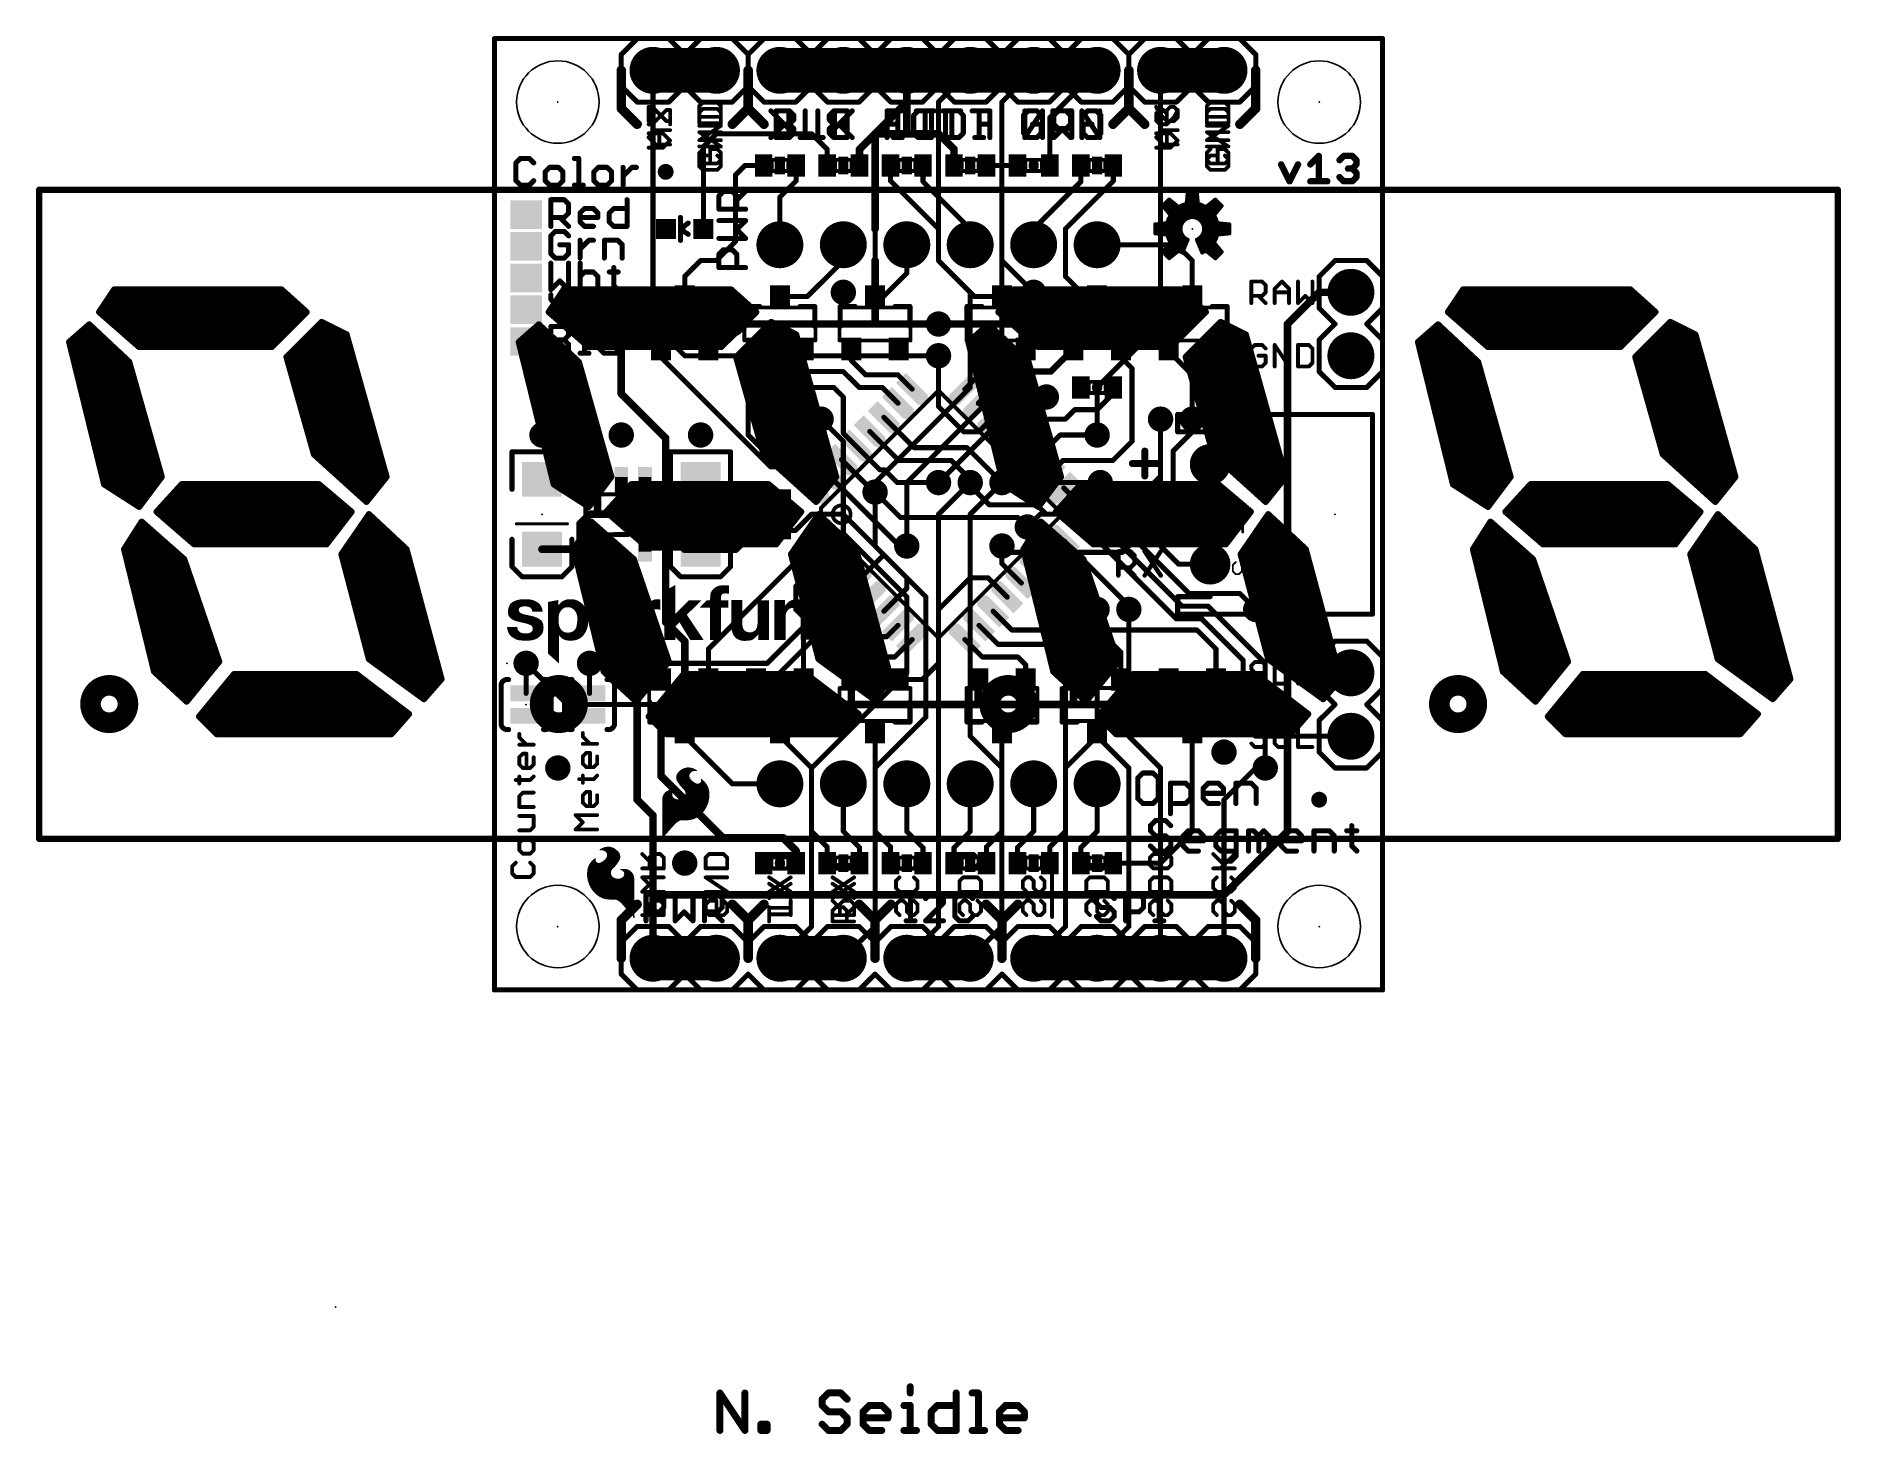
# Model space of a CAD drawing. Extents: x -36.1 to 36.1, y -36.8 to 19.2.
import ezdxf

# ---------------------------------------------------------------- set-up
doc = ezdxf.new("R2010")
doc.units = 0
for name, color, linetype in [('1', 12, 'CONTINUOUS'), ('16', 132, 'CONTINUOUS'), ('17', 110, 'CONTINUOUS'), ('18', 110, 'CONTINUOUS'), ('20', 53, 'CONTINUOUS'), ('21', 41, 'CONTINUOUS'), ('22', 40, 'CONTINUOUS'), ('23', 53, 'CONTINUOUS'), ('24', 53, 'CONTINUOUS'), ('51', 53, 'CONTINUOUS')]:
    doc.layers.add(name, color=color, linetype=linetype)

# ---------------------------------------------------------------- blocks, each defined once
blk = doc.blocks.new('RECT')
blk.add_solid([(-0.5, -0.5), (0.5, -0.5), (-0.5, 0.5), (0.5, 0.5)])
blk = doc.blocks.new('ROUNDP')
at = {"const_width": 0.5}
blk.add_lwpolyline([(0, -0.25, 1), (0, 0.25, 1), (0, -0.25)], format="xyb", dxfattribs=at)
blk = doc.blocks.new('PIE')
at = {"const_width": 0.5}
blk.add_lwpolyline([(0, -0.25, 1), (0, 0.25, 1), (0, -0.25)], format="xyb", dxfattribs=at)
blk = doc.blocks.new('ROUNDV')
at = {"const_width": 0.5}
blk.add_lwpolyline([(0, -0.25, 1), (0, 0.25, 1), (0, -0.25)], format="xyb", dxfattribs=at)

msp = doc.modelspace()

# ---------------------------------------------------------------- linework, layer by layer
at = {"layer": '1'}
for points, const_width in [([(-17.78, -19.05), (-17.78, 19.05)], 0.2032), ([(-17.78, 19.05), (17.78, 19.05)], 0.2032), ([(17.78, 19.05), (17.78, -19.05)], 0.2032), ([(-1.27, 15.24), (-1.27, 17.78)], 0.3048), ([(4.46, 15.89), (6.35, 17.78)], 0.2032), ([(4.46, 13.97), (4.46, 15.89)], 0.2032), ([(-9.41, 14.72), (-8.89, 15.24)], 0.2032), ([(-5.08, 15.24), (-8.89, 15.24)], 0.2032), ([(-4.46, 14.62), (-5.08, 15.24)], 0.2032), ([(-3.16, 14.62), (-2.54, 15.24)], 0.3048), ([(-1.27, 15.24), (-2.54, 15.24)], 0.3048), ([(0, 15.24), (-1.27, 15.24)], 0.3048), ([(0.62, 14.62), (0, 15.24)], 0.3048), ([(-9.41, 11.43), (-9.41, 14.72)], 0.2032), ([(-4.46, 13.97), (-4.46, 14.62)], 0.2032), ([(-3.16, 13.97), (-3.16, 14.62)], 0.3048), ([(0.62, 13.97), (0.62, 14.62)], 0.3048), ([(14.8854, 14.0129), (15.2244, 14.3519)], 0.254), ([(15.2244, 14.3519), (15.2244, 13.335)], 0.254), ([(16.0548, 14.1824), (16.2243, 14.3519)], 0.254), ([(16.2243, 14.3519), (16.5632, 14.3519)], 0.254), ([(16.5632, 14.3519), (16.7327, 14.1824)], 0.254), ([(-7.747, 13.97), (-8.128, 13.589)], 0.2032), ([(-7, 13.97), (-7.747, 13.97)], 0.2032), ([(-5.7, 13.97), (-5.7, 13.35)], 0.2032), ([(-1.92, 13.97), (-1.92, 13.35)], 0.2032), ([(-0.62, 13.97), (-0.62, 13.32)], 0.2032), ([(1.92, 13.97), (2.54, 13.97)], 0.2032), ([(2.54, 13.97), (3.16, 13.97)], 0.2032), ([(2.54, 13.97), (2.54, 10.16)], 0.2032), ([(5.7, 13.97), (5.7, 13.32)], 0.2032), ([(7, 13.97), (7, 13.35)], 0.2032), ([(13.716, 14.0129), (14.055, 13.335)], 0.254), ([(14.055, 13.335), (14.3939, 14.0129)], 0.254), ([(16.5632, 13.8434), (16.3938, 13.8434)], 0.254), ([(16.7327, 14.0129), (16.5632, 13.8434)], 0.254), ([(16.5632, 13.8434), (16.7327, 13.674)], 0.254), ([(16.7327, 14.1824), (16.7327, 14.0129)], 0.254), ([(16.7327, 13.674), (16.7327, 13.5045)], 0.254), ([(-8.128, 13.589), (-8.128, 10.922)], 0.2032), ([(-5.7, 13.35), (-6.35, 12.7)], 0.2032), ([(0, 11.43), (-1.92, 13.35)], 0.2032), ([(-0.62, 13.32), (1.27, 11.43)], 0.2032), ([(3.81, 11.43), (5.7, 13.32)], 0.2032), ([(5.08, 11.43), (7, 13.35)], 0.2032), ([(14.8854, 13.335), (15.5633, 13.335)], 0.254), ([(16.2243, 13.335), (16.0548, 13.5045)], 0.254), ([(16.5632, 13.335), (16.2243, 13.335)], 0.254), ([(16.7327, 13.5045), (16.5632, 13.335)], 0.254), ([(-6.35, 12.7), (-6.35, 10.795)], 0.2032), ([(-8.128, 10.922), (-8.89, 10.16)], 0.2032), ([(-3.81, 10.16), (-3.81, 10.795)], 0.2032), ([(-1.27, 9.652), (-1.27, 10.795)], 0.2032), ([(0, 10.16), (0, 11.43)], 0.2032), ([(1.27, 11.43), (1.27, 10.795)], 0.2032), ([(3.81, 10.795), (3.81, 11.43)], 0.2032), ([(5.08, 9.525), (5.08, 11.43)], 0.2032), ([(6.35, 10.795), (9.525, 10.795)], 0.2032), ([(9.525, 10.795), (10.16, 10.16)], 0.2032), ([(-9.525, 10.16), (-10.16, 9.525)], 0.2032), ([(-8.89, 10.16), (-9.525, 10.16)], 0.2032), ([(-5.25, 8.72), (-3.81, 10.16)], 0.2032), ([(1.44, 8.72), (0, 10.16)], 0.2032), ([(2.54, 10.16), (3.81, 8.89)], 0.2032), ([(10.16, 8.72), (10.16, 10.16)], 0.2032), ([(-10.16, 9.525), (-10.16, 8.72)], 0.2032), ([(-2.202, 8.72), (-1.27, 9.652)], 0.2032), ([(5.885, 8.72), (5.08, 9.525)], 0.2032), ([(-6.35, 8.72), (-5.25, 8.72)], 0.2032), ([(-2.54, 8.72), (-2.202, 8.72)], 0.2032), ([(2.54, 8.72), (1.44, 8.72)], 0.2032), ([(6.35, 8.72), (5.885, 8.72)], 0.2032), ([(13.97, 7.62), (15.24, 8.89)], 0.3048), ([(15.24, 8.89), (16.51, 8.89)], 0.3048), ([(-12.065, 7.62), (-12.7, 6.985)], 0.3048), ([(-9.271, 7.62), (-12.065, 7.62)], 0.3048), ([(-8.255, 7.62), (-9.271, 7.62)], 0.3048), ([(-9.21, 7.559), (-9.271, 7.62)], 0.3048), ([(-9.21, 6.62), (-9.21, 7.559)], 0.3048), ([(0, 7.62), (3.429, 7.62)], 0.3048), ([(3.429, 7.62), (6.858, 7.62)], 0.3048), ([(3.49, 7.559), (3.429, 7.62)], 0.3048), ([(3.49, 6.62), (3.49, 7.559)], 0.3048), ([(7.3, 7.178), (6.858, 7.62)], 0.3048), ([(7.3, 6.62), (7.3, 7.178)], 0.3048), ([(13.97, 7.62), (13.97, 2.032)], 0.3048), ([(-12.7, 6.985), (-12.7, 4.826)], 0.3048), ([(-11.11, 6.62), (-11.11, 6.284)], 0.2032), ([(-7.3, 6.62), (-7.3, 6.03)], 0.2032), ([(-3.49, 6.62), (-3.49, 6.157)], 0.2032), ([(1.59, 6.62), (1.59, 5.5498)], 0.2032), ([(5.4, 6.62), (4.495, 5.715)], 0.254), ([(7.3, 6.62), (7.3, 6.289)], 0.2032), ([(9.21, 6.62), (9.21, 6.538)], 0.2032), ([(9.21, 6.538), (10.16, 5.588)], 0.2032), ([(-6.731, 1.905), (-11.11, 6.284)], 0.2032), ([(-6.985, 5.715), (-7.3, 6.03)], 0.2032), ([(-3.81, 5.715), (-6.985, 5.715)], 0.2032), ([(-3.175, 5.08), (-3.81, 5.715)], 0.2032), ([(-3.49, 6.157), (-2.921, 5.588)], 0.2032), ([(0, 4.318), (0, 6.35)], 0.2032), ([(1.6211, 4.4495), (2.8866, 5.715)], 0.254), ([(2.8866, 5.715), (4.495, 5.715)], 0.254), ([(7.3, 6.289), (7.747, 5.842)], 0.2032), ([(7.747, 5.842), (7.747, 2.921)], 0.2032), ([(-6.096, 5.08), (-6.35, 4.826)], 0.2032), ([(-4.191, 5.08), (-6.096, 5.08)], 0.2032), ([(-3.81, 4.699), (-4.191, 5.08)], 0.2032), ([(-2.2516, 5.08), (-3.175, 5.08)], 0.2032), ([(-1.6282, 5.588), (-2.921, 5.588)], 0.2032), ([(-1.6211, 4.4495), (-2.2516, 5.08)], 0.2032), ([(-1.0554, 5.0152), (-1.6282, 5.588)], 0.2032), ([(1.59, 5.5498), (1.0554, 5.0152)], 0.2032), ([(7, 5.08), (7, 4.841)], 0.2032), ([(10.16, 5.588), (10.16, 3.81)], 0.2032), ([(-10.922, 3.048), (-12.7, 4.826)], 0.3048), ([(-6.35, 4.826), (-6.35, 3.81)], 0.2032), ([(-3.81, 3.2443), (-3.81, 4.699)], 0.2032), ([(1.016, 3.302), (0, 4.318)], 0.2032), ([(7, 4.841), (6.35, 4.191)], 0.2032), ([(-4.699, 2.921), (-4.699, 3.81)], 0.2032), ([(-2.1868, 3.8839), (-0.9699, 2.667)], 0.2032), ([(2.1868, 3.8839), (1.6049, 3.302)], 0.2032), ([(3.3182, 2.7525), (4.3757, 3.81)], 0.2032), ([(4.3757, 3.81), (5.08, 3.81)], 0.2032), ([(5.08, 3.81), (5.461, 4.191)], 0.2032), ([(5.461, 4.191), (6.35, 4.191)], 0.2032), ([(8.89, 3.81), (8.89, -1.27)], 0.2032), ([(-10.922, -1.3001), (-10.922, 3.048)], 0.3048), ([(-5.08, 2.54), (-4.699, 2.921)], 0.2032), ([(-3.3182, 2.7525), (-3.81, 3.2443)], 0.2032), ([(-2.7525, 3.3182), (-1.5933, 2.159)], 0.2032), ([(1.6049, 3.302), (1.016, 3.302)], 0.2032), ([(3.8839, 2.1868), (4.8721, 3.175)], 0.2032), ([(4.8721, 3.175), (6.35, 3.175)], 0.2032), ([(7.747, 2.921), (6.985, 2.159)], 0.2032), ([(-5.08, 2.2516), (-5.08, 2.54)], 0.2032), ([(-4.4495, 1.6211), (-5.08, 2.2516)], 0.2032), ([(-3.8839, 2.1868), (-2.5861, 0.889)], 0.2032), ([(-3.3182, 2.7525), (-2.3437, 1.778)], 0.2032), ([(-1.5933, 2.159), (0.508, 2.159)], 0.2032), ([(-0.9699, 2.667), (1.143, 2.667)], 0.2032), ([(0.508, 2.159), (1.27, 1.397)], 0.2032), ([(1.143, 2.667), (2.54, 1.27)], 0.2032), ([(4.4495, 1.6211), (4.9874, 2.159)], 0.2032), ([(4.9874, 2.159), (6.985, 2.159)], 0.2032), ([(13.938, 2), (13.97, 2.032)], 0.3048), ([(13.97, 2.032), (13.97, -12.7)], 0.3048), ([(-13.65, 1.3001), (-13.65, 0.061)], 0.3048), ([(-11.75, 1.3001), (-11.75, 0.315)], 0.3048), ([(-5.8648, 1.905), (-6.731, 1.905)], 0.2032), ([(-5.0152, 1.0554), (-5.8648, 1.905)], 0.2032), ([(-4.4495, 1.6211), (-1.5584, -1.27)], 0.2032), ([(-2.3437, 1.778), (-2.159, 1.778)], 0.2032), ([(-2.159, 1.778), (-1.651, 1.27)], 0.2032), ([(1.27, 1.397), (1.27, 1.27)], 0.2032), ([(10.875, 2), (13.938, 2)], 0.3048), ([(-2.5861, 0.889), (-2.54, 0.889)], 0.2032), ([(-2.54, 0.889), (-1.524, -0.127)], 0.2032), ([(-1.651, 1.27), (0, 1.27)], 0.2032), ([(1.27, 1.27), (1.27, 1.143)], 0.2032), ([(1.27, 1.143), (2.032, 0.381)], 0.2032), ([(5.0152, 1.0554), (9.7537, -3.683)], 0.2032), ([(6.477, 1.27), (6.477, 0.381)], 0.2032), ([(-14.351, -0.381), (-13.97, 0)], 0.3048), ([(-13.97, 0), (-13.589, 0)], 0.3048), ([(-13.65, 0.061), (-13.589, 0)], 0.3048), ([(-13.589, 0), (-12.065, 0)], 0.3048), ([(-11.75, 0.315), (-12.065, 0)], 0.3048), ([(-5.08, 0), (-5.73, -0.65)], 0.2032), ([(-3.81, 0), (-5.08, 0)], 0.2032), ([(-2.2225, -1.5875), (-3.81, 0)], 0.2032), ([(2.032, 0.381), (3.937, 0.381)], 0.2032), ([(3.937, 0.381), (4.318, 0)], 0.2032), ([(4.318, 0), (5.334, 0)], 0.2032), ([(5.334, 0), (9.525, -4.191)], 0.2032), ([(6.477, 0.381), (10.033, -3.175)], 0.2032), ([(-14.351, -1.397), (-14.351, -0.381)], 0.3048), ([(-7.381, -0.65), (-8.131, -1.4)], 0.3048), ([(-6.35, -0.65), (-7.381, -0.65)], 0.3048), ([(-5.73, -0.65), (-6.35, -0.65)], 0.2032), ([(-1.524, -0.127), (3.175, -0.127)], 0.2032), ([(3.175, -0.127), (3.556, -0.508)], 0.2032), ([(-15.875, -1.4), (-14.354, -1.4)], 0.3048), ([(-14.354, -1.4), (-14.351, -1.397)], 0.3048), ([(-14.351, -2.286), (-14.351, -1.397)], 0.3048), ([(-11.75, -1.3001), (-10.922, -1.3001)], 0.3048), ([(-10.922, -1.3001), (-10.2569, -1.3001)], 0.3048), ([(-10.922, -1.3001), (-10.922, -4.318)], 0.3048), ([(-10.2569, -1.3001), (-10.157, -1.4)], 0.3048), ([(-9.525, -1.4), (-10.157, -1.4)], 0.3048), ([(-9.525, -1.4), (-8.131, -1.4)], 0.3048), ([(-5.0152, -1.2052), (-8.89, -5.08)], 0.2032), ([(-5.0152, -1.0554), (-5.0152, -1.2052)], 0.2032), ([(-1.5584, -1.27), (-1.27, -1.27)], 0.2032), ([(2.54, -1.9743), (2.54, -1.27)], 0.2032), ([(5.0152, -1.0554), (7.62, -3.6602)], 0.2032), ([(9.62, -2), (8.89, -1.27)], 0.2032), ([(-12.192, -4.445), (-14.351, -2.286)], 0.3048), ([(-4.4495, -1.6211), (-5.715, -2.8866)], 0.2032), ([(-3.3182, -2.7525), (-2.2225, -1.6568)], 0.2032), ([(-1.27, -2.54), (-2.2225, -1.5875)], 0.2032), ([(-2.2225, -1.6568), (-2.2225, -1.5875)], 0.2032), ([(3.3182, -2.7525), (2.54, -1.9743)], 0.2032), ([(3.8839, -2.1868), (5.08, -3.3829)], 0.2032), ([(4.4495, -1.6211), (6.35, -3.5216)], 0.2032), ([(10.875, -2), (9.62, -2)], 0.2032), ([(-5.715, -2.8866), (-5.715, -3.81)], 0.2032), ([(-2.1868, -3.8839), (-1.27, -2.9671)], 0.2032), ([(-1.27, -2.9671), (-1.27, -2.54)], 0.2032), ([(1.27, -2.54), (0, -3.81)], 0.2032), ([(1.9743, -2.54), (1.27, -2.54)], 0.2032), ([(2.7525, -3.3182), (1.9743, -2.54)], 0.2032), ([(5.08, -3.3829), (5.08, -3.81)], 0.2032), ([(6.35, -3.5216), (6.35, -3.81)], 0.2032), ([(7.62, -3.6602), (7.62, -3.81)], 0.2032), ([(9.7537, -3.683), (10.795, -3.683)], 0.2032), ([(10.033, -3.175), (12.065, -3.175)], 0.2032), ([(10.795, -3.683), (13.081, -5.969)], 0.2032), ([(12.065, -3.175), (12.7, -3.81)], 0.2032), ([(-12.065, -4.445), (-12.192, -4.445)], 0.3048), ([(-12.065, -11.43), (-12.065, -4.445)], 0.3048), ([(-10.922, -4.318), (-10.16, -5.08)], 0.3048), ([(-5.4, -4.125), (-5.715, -3.81)], 0.2032), ([(-5.4, -6.62), (-5.4, -4.125)], 0.2032), ([(0, -3.81), (0, -5.969)], 0.2032), ([(2.1868, -3.8839), (2.9384, -4.6355)], 0.2032), ([(9.525, -4.191), (10.541, -4.191)], 0.2032), ([(10.541, -4.191), (12.192, -5.842)], 0.2032), ([(-10.16, -7.62), (-10.16, -5.08)], 0.3048), ([(-9.21, -5.4), (-8.89, -5.08)], 0.2032), ([(-3.6322, -4.9022), (-3.81, -5.08)], 0.2032), ([(-2.0738, -4.9022), (-3.6322, -4.9022)], 0.2032), ([(-1.6211, -4.4495), (-2.0738, -4.9022)], 0.2032), ([(-1.0554, -5.0152), (-1.7552, -5.715)], 0.2032), ([(1.0554, -5.0152), (1.7552, -5.715)], 0.2032), ([(1.6211, -4.4495), (2.3786, -5.207)], 0.2032), ([(2.9384, -4.6355), (10.3505, -4.6355)], 0.2032), ([(11.11, -5.395), (10.3505, -4.6355)], 0.2032), ([(-9.21, -6.62), (-9.21, -5.4)], 0.2032), ([(-1.7552, -5.715), (-2.54, -5.715)], 0.2032), ([(1.7552, -5.715), (3.175, -5.715)], 0.2032), ([(2.3786, -5.207), (6.985, -5.207)], 0.2032), ([(3.49, -6.03), (3.175, -5.715)], 0.2032), ([(7.3, -5.522), (6.985, -5.207)], 0.2032), ([(7.3, -6.62), (7.3, -5.522)], 0.2032), ([(11.11, -6.62), (11.11, -5.395)], 0.2032), ([(12.192, -5.842), (12.192, -7.62)], 0.2032), ([(-16.51, -5.969), (-16.51, -7.17)], 0.2032), ([(-13.97, -7.17), (-13.97, -5.969)], 0.2032), ([(-7.3, -6.62), (-7.3, -7.559)], 0.3048), ([(-3.49, -6.62), (-3.49, -7.554)], 0.3048), ([(-0.651, -6.62), (0, -5.969)], 0.2032), ([(1.59, -6.62), (1.59, -7.559)], 0.3048), ([(3.49, -6.62), (3.49, -6.03)], 0.2032), ([(5.4, -6.62), (5.4, -7.554)], 0.3048), ([(9.21, -6.62), (9.21, -7.3)], 0.3048), ([(13.081, -5.969), (13.081, -10.16)], 0.2032), ([(-1.59, -6.62), (-0.651, -6.62)], 0.2032), ([(9.21, -7.3), (8.89, -7.62)], 0.3048), ([(-11.11, -8.062), (-10.668, -7.62)], 0.3048), ([(-11.11, -10.48), (-11.11, -8.062)], 0.3048), ([(-10.668, -7.62), (-10.16, -7.62)], 0.3048), ([(-7.239, -7.62), (-10.16, -7.62)], 0.3048), ([(-7.3, -7.559), (-7.239, -7.62)], 0.3048), ([(-3.556, -7.62), (-7.239, -7.62)], 0.3048), ([(-3.49, -7.554), (-3.556, -7.62)], 0.3048), ([(1.651, -7.62), (-3.556, -7.62)], 0.3048), ([(1.59, -7.559), (1.651, -7.62)], 0.3048), ([(5.334, -7.62), (1.651, -7.62)], 0.3048), ([(5.4, -7.554), (5.334, -7.62)], 0.3048), ([(8.89, -7.62), (5.334, -7.62)], 0.3048), ([(-10.16, -8.72), (-10.16, -8.89)], 0.2032), ([(-6.35, -8.89), (-6.35, -8.72)], 0.2032), ([(-2.54, -12.7), (-2.54, -8.72)], 0.2032), ([(2.54, -12.7), (2.54, -8.72)], 0.2032), ([(6.35, -8.89), (6.35, -8.72)], 0.2032), ([(10.16, -8.72), (10.16, -12.7)], 0.2032), ([(-10.16, -8.89), (-8.255, -10.795)], 0.2032), ([(-5.08, -10.16), (-6.35, -8.89)], 0.2032), ([(5.08, -10.16), (6.35, -8.89)], 0.2032), ([(-5.08, -12.7), (-5.08, -10.16)], 0.2032), ([(5.08, -12.7), (5.08, -10.16)], 0.2032), ([(-8.636, -12.954), (-11.11, -10.48)], 0.3048), ([(-6.35, -10.795), (-8.255, -10.795)], 0.2032), ([(-3.81, -12.7), (-3.81, -10.795)], 0.2032), ([(-1.27, -12.7), (-1.27, -10.795)], 0.2032), ([(1.27, -12.7), (1.27, -10.795)], 0.2032), ([(3.81, -12.7), (3.81, -10.795)], 0.2032), ([(6.35, -12.7), (6.35, -10.795)], 0.2032), ([(-11.43, -12.065), (-12.065, -11.43)], 0.3048), ([(-11.43, -15.24), (-11.43, -12.065)], 0.3048), ([(-6.223, -12.954), (-8.636, -12.954)], 0.3048), ([(-5.7, -13.477), (-6.223, -12.954)], 0.3048), ([(-4.46, -13.32), (-5.08, -12.7)], 0.2032), ([(-3.16, -13.35), (-3.81, -12.7)], 0.2032), ([(-1.92, -13.32), (-2.54, -12.7)], 0.2032), ([(-0.62, -13.35), (-1.27, -12.7)], 0.2032), ([(0.62, -13.35), (1.27, -12.7)], 0.2032), ([(1.92, -13.32), (2.54, -12.7)], 0.2032), ([(3.16, -13.35), (3.81, -12.7)], 0.2032), ([(4.46, -13.32), (5.08, -12.7)], 0.2032), ([(5.7, -13.35), (6.35, -12.7)], 0.2032), ([(10.16, -12.7), (8.89, -13.97)], 0.2032), ([(13.97, -12.7), (11.43, -15.24)], 0.3048), ([(-5.7, -13.97), (-5.7, -13.477)], 0.3048), ([(-4.46, -13.97), (-4.46, -13.32)], 0.2032), ([(-3.16, -13.97), (-3.16, -13.35)], 0.2032), ([(-1.92, -13.97), (-1.92, -13.32)], 0.2032), ([(-0.62, -13.97), (-0.62, -13.35)], 0.2032), ([(0.62, -13.97), (0.62, -13.35)], 0.2032), ([(1.92, -13.97), (1.92, -13.32)], 0.2032), ([(3.16, -13.97), (3.16, -13.35)], 0.2032), ([(4.46, -13.97), (4.46, -13.32)], 0.2032), ([(5.7, -13.97), (5.7, -13.35)], 0.2032), ([(8.89, -13.97), (7, -13.97)], 0.2032), ([(11.43, -15.24), (-11.43, -15.24)], 0.3048), ([(-11.43, -15.24), (-11.43, -17.78)], 0.3048), ([(17.78, -19.05), (-17.78, -19.05)], 0.2032)]:
    msp.add_lwpolyline(points, dxfattribs=dict(at, const_width=const_width))
for points, const_width in [([(-17.7292, 19.05, 1), (-17.8308, 19.05)], 0.1016), ([(-17.78, 19.1008, 1), (-17.78, 18.9992)], 0.1016), ([(17.8308, 19.05, 1), (17.7292, 19.05)], 0.1016), ([(17.78, 18.9992, 1), (17.78, 19.1008)], 0.1016), ([(-1.1938, 17.78, 1), (-1.3462, 17.78)], 0.1524), ([(6.3859, 17.7441, 1), (6.3141, 17.8159)], 0.1016), ([(4.5108, 15.89, 1), (4.4092, 15.89)], 0.1016), ([(4.4241, 15.9259, 1), (4.4959, 15.8541)], 0.1016), ([(-8.89, 15.2908, 1), (-8.89, 15.1892)], 0.1016), ([(-8.8541, 15.2041, 1), (-8.9259, 15.2759)], 0.1016), ([(-5.0441, 15.2759, 1), (-5.1159, 15.2041)], 0.1016), ([(-5.08, 15.1892, 1), (-5.08, 15.2908)], 0.1016), ([(-2.54, 15.3162, 1), (-2.54, 15.1638)], 0.1524), ([(-2.4861, 15.1861, 1), (-2.5939, 15.2939)], 0.1524), ([(-1.27, 15.3162, 1), (-1.27, 15.1638)], 0.1524), ([(-1.3462, 15.24, 1), (-1.1938, 15.24)], 0.1524), ([(-1.27, 15.1638, 1), (-1.27, 15.3162)], 0.1524), ([(0.0539, 15.2939, 1), (-0.0539, 15.1861)], 0.1524), ([(0, 15.1638, 1), (0, 15.3162)], 0.1524), ([(-9.3592, 14.72, 1), (-9.4608, 14.72)], 0.1016), ([(-9.4459, 14.7559, 1), (-9.3741, 14.6841)], 0.1016), ([(-4.4092, 14.62, 1), (-4.5108, 14.62)], 0.1016), ([(-4.4959, 14.5841, 1), (-4.4241, 14.6559)], 0.1016), ([(-3.0838, 14.62, 1), (-3.2362, 14.62)], 0.1524), ([(-3.2139, 14.6739, 1), (-3.1061, 14.5661)], 0.1524), ([(0.6962, 14.62, 1), (0.5438, 14.62)], 0.1524), ([(0.5661, 14.5661, 1), (0.6739, 14.6739)], 0.1524), ([(15.2879, 14.3519, 1), (15.1609, 14.3519)], 0.127), ([(15.2693, 14.307, 1), (15.1795, 14.3968)], 0.127), ([(16.2243, 14.4154, 1), (16.2243, 14.2884)], 0.127), ([(16.2692, 14.307, 1), (16.1794, 14.3968)], 0.127), ([(16.6081, 14.3968, 1), (16.5183, 14.307)], 0.127), ([(16.5632, 14.2884, 1), (16.5632, 14.4154)], 0.127), ([(-7.747, 14.0208, 1), (-7.747, 13.9192)], 0.1016), ([(-7.7111, 13.9341, 1), (-7.7829, 14.0059)], 0.1016), ([(-7, 13.9192, 1), (-7, 14.0208)], 0.1016), ([(-5.6492, 13.97, 1), (-5.7508, 13.97)], 0.1016), ([(-4.5108, 13.97, 1), (-4.4092, 13.97)], 0.1016), ([(-3.2362, 13.97, 1), (-3.0838, 13.97)], 0.1524), ([(-1.8692, 13.97, 1), (-1.9708, 13.97)], 0.1016), ([(-0.5692, 13.97, 1), (-0.6708, 13.97)], 0.1016), ([(0.5438, 13.97, 1), (0.6962, 13.97)], 0.1524), ([(1.92, 14.0208, 1), (1.92, 13.9192)], 0.1016), ([(2.54, 14.0208, 1), (2.54, 13.9192)], 0.1016), ([(2.5908, 13.97, 1), (2.4892, 13.97)], 0.1016), ([(2.54, 13.9192, 1), (2.54, 14.0208)], 0.1016), ([(3.16, 13.9192, 1), (3.16, 14.0208)], 0.1016), ([(4.4092, 13.97, 1), (4.5108, 13.97)], 0.1016), ([(5.7508, 13.97, 1), (5.6492, 13.97)], 0.1016), ([(7.0508, 13.97, 1), (6.9492, 13.97)], 0.1016), ([(13.7728, 14.0413, 1), (13.6592, 13.9845)], 0.127), ([(14.4507, 13.9845, 1), (14.3371, 14.0413)], 0.127), ([(14.8405, 14.0578, 1), (14.9303, 13.968)], 0.127), ([(16.0099, 14.2273, 1), (16.0997, 14.1375)], 0.127), ([(16.3938, 13.9069, 1), (16.3938, 13.7799)], 0.127), ([(16.6081, 13.8883, 1), (16.5183, 13.7985)], 0.127), ([(16.5183, 13.8883, 1), (16.6081, 13.7985)], 0.127), ([(16.5632, 13.7799, 1), (16.5632, 13.9069)], 0.127), ([(16.7962, 14.1824, 1), (16.6692, 14.1824)], 0.127), ([(16.6692, 14.0129, 1), (16.7962, 14.0129)], 0.127), ([(16.7962, 13.674, 1), (16.6692, 13.674)], 0.127), ([(16.6878, 14.1375, 1), (16.7776, 14.2273)], 0.127), ([(16.7776, 13.968, 1), (16.6878, 14.0578)], 0.127), ([(16.6878, 13.6291, 1), (16.7776, 13.7189)], 0.127), ([(-8.0772, 13.589, 1), (-8.1788, 13.589)], 0.1016), ([(-8.1639, 13.6249, 1), (-8.0921, 13.5531)], 0.1016), ([(-5.7508, 13.35, 1), (-5.6492, 13.35)], 0.1016), ([(-5.6641, 13.3141, 1), (-5.7359, 13.3859)], 0.1016), ([(-1.8841, 13.3859, 1), (-1.9559, 13.3141)], 0.1016), ([(-1.9708, 13.35, 1), (-1.8692, 13.35)], 0.1016), ([(-0.5841, 13.3559, 1), (-0.6559, 13.2841)], 0.1016), ([(-0.6708, 13.32, 1), (-0.5692, 13.32)], 0.1016), ([(5.6492, 13.32, 1), (5.7508, 13.32)], 0.1016), ([(5.7359, 13.2841, 1), (5.6641, 13.3559)], 0.1016), ([(6.9492, 13.35, 1), (7.0508, 13.35)], 0.1016), ([(7.0359, 13.3141, 1), (6.9641, 13.3859)], 0.1016), ([(13.9982, 13.3634, 1), (14.1118, 13.3066)], 0.127), ([(13.9982, 13.3066, 1), (14.1118, 13.3634)], 0.127), ([(14.8854, 13.3985, 1), (14.8854, 13.2715)], 0.127), ([(15.1609, 13.335, 1), (15.2879, 13.335)], 0.127), ([(15.5633, 13.2715, 1), (15.5633, 13.3985)], 0.127), ([(16.0997, 13.5494, 1), (16.0099, 13.4596)], 0.127), ([(16.2243, 13.3985, 1), (16.2243, 13.2715)], 0.127), ([(16.1794, 13.2901, 1), (16.2692, 13.3799)], 0.127), ([(16.5183, 13.3799, 1), (16.6081, 13.2901)], 0.127), ([(16.5632, 13.2715, 1), (16.5632, 13.3985)], 0.127), ([(16.6692, 13.5045, 1), (16.7962, 13.5045)], 0.127), ([(16.7776, 13.4596, 1), (16.6878, 13.5494)], 0.127), ([(-6.2992, 12.7, 1), (-6.4008, 12.7)], 0.1016), ([(-6.3859, 12.7359, 1), (-6.3141, 12.6641)], 0.1016), ([(-9.4608, 11.43, 1), (-9.3592, 11.43)], 0.1016), ([(-8.1788, 10.922, 1), (-8.0772, 10.922)], 0.1016), ([(-8.0921, 10.8861, 1), (-8.1639, 10.9579)], 0.1016), ([(-6.4008, 10.795, 1), (-6.2992, 10.795)], 0.1016), ([(-3.7592, 10.795, 1), (-3.8608, 10.795)], 0.1016), ([(-1.2192, 10.795, 1), (-1.3208, 10.795)], 0.1016), ([(0.0508, 11.43, 1), (-0.0508, 11.43)], 0.1016), ([(-0.0359, 11.3941, 1), (0.0359, 11.4659)], 0.1016), ([(1.3208, 11.43, 1), (1.2192, 11.43)], 0.1016), ([(1.2192, 10.795, 1), (1.3208, 10.795)], 0.1016), ([(1.2341, 11.3941, 1), (1.3059, 11.4659)], 0.1016), ([(3.8608, 11.43, 1), (3.7592, 11.43)], 0.1016), ([(3.7741, 11.4659, 1), (3.8459, 11.3941)], 0.1016), ([(3.7592, 10.795, 1), (3.8608, 10.795)], 0.1016), ([(5.1308, 11.43, 1), (5.0292, 11.43)], 0.1016), ([(5.0441, 11.4659, 1), (5.1159, 11.3941)], 0.1016), ([(6.35, 10.8458, 1), (6.35, 10.7442)], 0.1016), ([(9.5609, 10.8309, 1), (9.4891, 10.7591)], 0.1016), ([(9.525, 10.7442, 1), (9.525, 10.8458)], 0.1016), ([(-9.525, 10.2108, 1), (-9.525, 10.1092)], 0.1016), ([(-9.4891, 10.1241, 1), (-9.5609, 10.1959)], 0.1016), ([(-8.9259, 10.1959, 1), (-8.8541, 10.1241)], 0.1016), ([(-8.89, 10.1092, 1), (-8.89, 10.2108)], 0.1016), ([(-3.8608, 10.16, 1), (-3.7592, 10.16)], 0.1016), ([(-3.7741, 10.1241, 1), (-3.8459, 10.1959)], 0.1016), ([(0.0359, 10.1959, 1), (-0.0359, 10.1241)], 0.1016), ([(-0.0508, 10.16, 1), (0.0508, 10.16)], 0.1016), ([(2.5759, 10.1959, 1), (2.5041, 10.1241)], 0.1016), ([(2.4892, 10.16, 1), (2.5908, 10.16)], 0.1016), ([(10.2108, 10.16, 1), (10.1092, 10.16)], 0.1016), ([(10.1241, 10.1241, 1), (10.1959, 10.1959)], 0.1016), ([(-10.1092, 9.525, 1), (-10.2108, 9.525)], 0.1016), ([(-10.1959, 9.5609, 1), (-10.1241, 9.4891)], 0.1016), ([(-1.3208, 9.652, 1), (-1.2192, 9.652)], 0.1016), ([(-1.2341, 9.6161, 1), (-1.3059, 9.6879)], 0.1016), ([(5.1159, 9.5609, 1), (5.0441, 9.4891)], 0.1016), ([(5.0292, 9.525, 1), (5.1308, 9.525)], 0.1016), ([(-10.2108, 8.72, 1), (-10.1092, 8.72)], 0.1016), ([(-6.35, 8.7708, 1), (-6.35, 8.6692)], 0.1016), ([(-5.2859, 8.7559, 1), (-5.2141, 8.6841)], 0.1016), ([(-5.25, 8.6692, 1), (-5.25, 8.7708)], 0.1016), ([(-2.54, 8.7708, 1), (-2.54, 8.6692)], 0.1016), ([(-2.2379, 8.7559, 1), (-2.1661, 8.6841)], 0.1016), ([(-2.202, 8.6692, 1), (-2.202, 8.7708)], 0.1016), ([(1.44, 8.7708, 1), (1.44, 8.6692)], 0.1016), ([(1.4041, 8.6841, 1), (1.4759, 8.7559)], 0.1016), ([(2.54, 8.6692, 1), (2.54, 8.7708)], 0.1016), ([(3.7741, 8.8541, 1), (3.8459, 8.9259)], 0.1016), ([(5.885, 8.7708, 1), (5.885, 8.6692)], 0.1016), ([(5.8491, 8.6841, 1), (5.9209, 8.7559)], 0.1016), ([(6.35, 8.6692, 1), (6.35, 8.7708)], 0.1016), ([(10.1092, 8.72, 1), (10.2108, 8.72)], 0.1016), ([(15.24, 8.9662, 1), (15.24, 8.8138)], 0.1524), ([(15.2939, 8.8361, 1), (15.1861, 8.9439)], 0.1524), ([(16.51, 8.8138, 1), (16.51, 8.9662)], 0.1524), ([(-12.065, 7.6962, 1), (-12.065, 7.5438)], 0.1524), ([(-12.0111, 7.5661, 1), (-12.1189, 7.6739)], 0.1524), ([(-9.271, 7.6962, 1), (-9.271, 7.5438)], 0.1524), ([(-9.2171, 7.6739, 1), (-9.3249, 7.5661)], 0.1524), ([(-9.1338, 7.559, 1), (-9.2862, 7.559)], 0.1524), ([(-9.271, 7.5438, 1), (-9.271, 7.6962)], 0.1524), ([(-9.2639, 7.5051, 1), (-9.1561, 7.6129)], 0.1524), ([(-8.255, 7.5438, 1), (-8.255, 7.6962)], 0.1524), ([(0, 7.6962, 1), (0, 7.5438)], 0.1524), ([(3.429, 7.6962, 1), (3.429, 7.5438)], 0.1524), ([(3.4829, 7.6739, 1), (3.3751, 7.5661)], 0.1524), ([(3.5662, 7.559, 1), (3.4138, 7.559)], 0.1524), ([(3.429, 7.5438, 1), (3.429, 7.6962)], 0.1524), ([(3.4361, 7.5051, 1), (3.5439, 7.6129)], 0.1524), ([(6.9119, 7.6739, 1), (6.8041, 7.5661)], 0.1524), ([(6.858, 7.5438, 1), (6.858, 7.6962)], 0.1524), ([(7.3762, 7.178, 1), (7.2238, 7.178)], 0.1524), ([(7.2461, 7.1241, 1), (7.3539, 7.2319)], 0.1524), ([(14.0462, 7.62, 1), (13.8938, 7.62)], 0.1524), ([(13.9161, 7.6739, 1), (14.0239, 7.5661)], 0.1524), ([(-12.6238, 6.985, 1), (-12.7762, 6.985)], 0.1524), ([(-12.7539, 7.0389, 1), (-12.6461, 6.9311)], 0.1524), ([(-11.0592, 6.62, 1), (-11.1608, 6.62)], 0.1016), ([(-9.2862, 6.62, 1), (-9.1338, 6.62)], 0.1524), ([(-7.2492, 6.62, 1), (-7.3508, 6.62)], 0.1016), ([(-3.4392, 6.62, 1), (-3.5408, 6.62)], 0.1016), ([(1.6408, 6.62, 1), (1.5392, 6.62)], 0.1016), ([(3.4138, 6.62, 1), (3.5662, 6.62)], 0.1524), ([(5.4449, 6.5751, 1), (5.3551, 6.6649)], 0.127), ([(7.2238, 6.62, 1), (7.3762, 6.62)], 0.1524), ([(7.3508, 6.62, 1), (7.2492, 6.62)], 0.1016), ([(9.2608, 6.62, 1), (9.1592, 6.62)], 0.1016), ([(9.2459, 6.5739, 1), (9.1741, 6.5021)], 0.1016), ([(9.1592, 6.538, 1), (9.2608, 6.538)], 0.1016), ([(-11.0741, 6.3199, 1), (-11.1459, 6.2481)], 0.1016), ([(-11.1608, 6.284, 1), (-11.0592, 6.284)], 0.1016), ([(-7.2641, 6.0659, 1), (-7.3359, 5.9941)], 0.1016), ([(-7.3508, 6.03, 1), (-7.2492, 6.03)], 0.1016), ([(-6.985, 5.7658, 1), (-6.985, 5.6642)], 0.1016), ([(-7.0209, 5.6791, 1), (-6.9491, 5.7509)], 0.1016), ([(-3.7741, 5.7509, 1), (-3.8459, 5.6791)], 0.1016), ([(-3.81, 5.6642, 1), (-3.81, 5.7658)], 0.1016), ([(-3.4541, 6.1929, 1), (-3.5259, 6.1211)], 0.1016), ([(-3.5408, 6.157, 1), (-3.4392, 6.157)], 0.1016), ([(0.0508, 6.35, 1), (-0.0508, 6.35)], 0.1016), ([(2.8866, 5.7785, 1), (2.8866, 5.6515)], 0.127), ([(2.9315, 5.6701, 1), (2.8417, 5.7599)], 0.127), ([(4.4501, 5.7599, 1), (4.5399, 5.6701)], 0.127), ([(4.495, 5.6515, 1), (4.495, 5.7785)], 0.127), ([(7.3359, 6.3249, 1), (7.2641, 6.2531)], 0.1016), ([(7.2492, 6.289, 1), (7.3508, 6.289)], 0.1016), ([(7.7978, 5.842, 1), (7.6962, 5.842)], 0.1016), ([(7.7111, 5.8061, 1), (7.7829, 5.8779)], 0.1016), ([(-6.096, 5.1308, 1), (-6.096, 5.0292)], 0.1016), ([(-6.0601, 5.0441, 1), (-6.1319, 5.1159)], 0.1016), ([(-4.1551, 5.1159, 1), (-4.2269, 5.0441)], 0.1016), ([(-4.191, 5.0292, 1), (-4.191, 5.1308)], 0.1016), ([(-3.175, 5.1308, 1), (-3.175, 5.0292)], 0.1016), ([(-3.2109, 5.0441, 1), (-3.1391, 5.1159)], 0.1016), ([(-2.921, 5.6388, 1), (-2.921, 5.5372)], 0.1016), ([(-2.9569, 5.5521, 1), (-2.8851, 5.6239)], 0.1016), ([(-2.2157, 5.1159, 1), (-2.2875, 5.0441)], 0.1016), ([(-2.2516, 5.0292, 1), (-2.2516, 5.1308)], 0.1016), ([(-1.5923, 5.6239, 1), (-1.6641, 5.5521)], 0.1016), ([(-1.6282, 5.5372, 1), (-1.6282, 5.6388)], 0.1016), ([(-1.0913, 4.9793, 1), (-1.0195, 5.0511)], 0.1016), ([(1.0195, 5.0511, 1), (1.0913, 4.9793)], 0.1016), ([(1.5392, 5.5498, 1), (1.6408, 5.5498)], 0.1016), ([(1.6259, 5.5139, 1), (1.5541, 5.5857)], 0.1016), ([(7.0508, 5.08, 1), (6.9492, 5.08)], 0.1016), ([(10.2108, 5.588, 1), (10.1092, 5.588)], 0.1016), ([(10.1241, 5.5521, 1), (10.1959, 5.6239)], 0.1016), ([(-12.6461, 4.8799, 1), (-12.7539, 4.7721)], 0.1524), ([(-12.7762, 4.826, 1), (-12.6238, 4.826)], 0.1524), ([(-6.2992, 4.826, 1), (-6.4008, 4.826)], 0.1016), ([(-6.3859, 4.8619, 1), (-6.3141, 4.7901)], 0.1016), ([(-3.7592, 4.699, 1), (-3.8608, 4.699)], 0.1016), ([(-3.8459, 4.6631, 1), (-3.7741, 4.7349)], 0.1016), ([(-1.657, 4.4136, 1), (-1.5852, 4.4855)], 0.1016), ([(0.0359, 4.3539, 1), (-0.0359, 4.2821)], 0.1016), ([(-0.0508, 4.318, 1), (0.0508, 4.318)], 0.1016), ([(1.5762, 4.4944, 1), (1.666, 4.4046)], 0.127), ([(6.9492, 4.841, 1), (7.0508, 4.841)], 0.1016), ([(7.0359, 4.8051, 1), (6.9641, 4.8769)], 0.1016), ([(-6.4008, 3.81, 1), (-6.2992, 3.81)], 0.1016), ([(-4.6482, 3.81, 1), (-4.7498, 3.81)], 0.1016), ([(-2.1509, 3.9198, 1), (-2.2227, 3.8479)], 0.1016), ([(2.2227, 3.8479, 1), (2.1509, 3.9198)], 0.1016), ([(4.3757, 3.8608, 1), (4.3757, 3.7592)], 0.1016), ([(4.4116, 3.7741, 1), (4.3398, 3.8459)], 0.1016), ([(5.0441, 3.8459, 1), (5.1159, 3.7741)], 0.1016), ([(5.08, 3.7592, 1), (5.08, 3.8608)], 0.1016), ([(5.461, 4.2418, 1), (5.461, 4.1402)], 0.1016), ([(5.4969, 4.1551, 1), (5.4251, 4.2269)], 0.1016), ([(6.3141, 4.2269, 1), (6.3859, 4.1551)], 0.1016), ([(6.35, 4.1402, 1), (6.35, 4.2418)], 0.1016), ([(8.9408, 3.81, 1), (8.8392, 3.81)], 0.1016), ([(10.1092, 3.81, 1), (10.2108, 3.81)], 0.1016), ([(-10.8458, 3.048, 1), (-10.9982, 3.048)], 0.1524), ([(-10.9759, 2.9941, 1), (-10.8681, 3.1019)], 0.1524), ([(-4.7498, 2.921, 1), (-4.6482, 2.921)], 0.1016), ([(-4.6631, 2.8851, 1), (-4.7349, 2.9569)], 0.1016), ([(-3.7741, 3.2802, 1), (-3.8459, 3.2084)], 0.1016), ([(-3.8608, 3.2443, 1), (-3.7592, 3.2443)], 0.1016), ([(-2.7166, 3.3541, 1), (-2.7884, 3.2822)], 0.1016), ([(1.016, 3.3528, 1), (1.016, 3.2512)], 0.1016), ([(0.9801, 3.2661, 1), (1.0519, 3.3379)], 0.1016), ([(1.569, 3.3379, 1), (1.6409, 3.2661)], 0.1016), ([(1.6049, 3.2512, 1), (1.6049, 3.3528)], 0.1016), ([(4.8721, 3.2258, 1), (4.8721, 3.1242)], 0.1016), ([(4.908, 3.1391, 1), (4.8361, 3.2109)], 0.1016), ([(6.35, 3.1242, 1), (6.35, 3.2258)], 0.1016), ([(7.6962, 2.921, 1), (7.7978, 2.921)], 0.1016), ([(7.7829, 2.8851, 1), (7.7111, 2.9569)], 0.1016), ([(-5.0292, 2.54, 1), (-5.1308, 2.54)], 0.1016), ([(-5.1159, 2.5759, 1), (-5.0441, 2.5041)], 0.1016), ([(-5.0441, 2.2875, 1), (-5.1159, 2.2157)], 0.1016), ([(-5.1308, 2.2516, 1), (-5.0292, 2.2516)], 0.1016), ([(-3.8479, 2.2227, 1), (-3.9198, 2.1509)], 0.1016), ([(-3.2822, 2.7884, 1), (-3.3541, 2.7166)], 0.1016), ([(-3.3541, 2.7166, 1), (-3.2822, 2.7884)], 0.1016), ([(-1.5933, 2.2098, 1), (-1.5933, 2.1082)], 0.1016), ([(-1.6292, 2.1231, 1), (-1.5574, 2.1949)], 0.1016), ([(-0.9699, 2.7178, 1), (-0.9699, 2.6162)], 0.1016), ([(-1.0059, 2.6311, 1), (-0.934, 2.7029)], 0.1016), ([(0.5439, 2.1949, 1), (0.4721, 2.1231)], 0.1016), ([(0.508, 2.1082, 1), (0.508, 2.2098)], 0.1016), ([(1.1789, 2.7029, 1), (1.1071, 2.6311)], 0.1016), ([(1.143, 2.6162, 1), (1.143, 2.7178)], 0.1016), ([(3.2822, 2.7884, 1), (3.3541, 2.7166)], 0.1016), ([(3.8479, 2.2227, 1), (3.9198, 2.1509)], 0.1016), ([(4.9874, 2.2098, 1), (4.9874, 2.1082)], 0.1016), ([(5.0233, 2.1231, 1), (4.9515, 2.1949)], 0.1016), ([(6.9491, 2.1949, 1), (7.0209, 2.1231)], 0.1016), ([(6.985, 2.1082, 1), (6.985, 2.2098)], 0.1016), ([(14.0462, 2.032, 1), (13.8938, 2.032)], 0.1524), ([(14.0239, 1.9781, 1), (13.9161, 2.0859)], 0.1524), ([(-13.5738, 1.3001, 1), (-13.7262, 1.3001)], 0.1524), ([(-11.6738, 1.3001, 1), (-11.8262, 1.3001)], 0.1524), ([(-6.731, 1.9558, 1), (-6.731, 1.8542)], 0.1016), ([(-6.7669, 1.8691, 1), (-6.6951, 1.9409)], 0.1016), ([(-5.8289, 1.9409, 1), (-5.9007, 1.8691)], 0.1016), ([(-5.8648, 1.8542, 1), (-5.8648, 1.9558)], 0.1016), ([(-4.4136, 1.657, 1), (-4.4855, 1.5852)], 0.1016), ([(-4.4855, 1.5852, 1), (-4.4136, 1.657)], 0.1016), ([(-2.3437, 1.8288, 1), (-2.3437, 1.7272)], 0.1016), ([(-2.3796, 1.7421, 1), (-2.3078, 1.8139)], 0.1016), ([(-2.1231, 1.8139, 1), (-2.1949, 1.7421)], 0.1016), ([(-2.159, 1.7272, 1), (-2.159, 1.8288)], 0.1016), ([(1.3208, 1.397, 1), (1.2192, 1.397)], 0.1016), ([(1.2341, 1.3611, 1), (1.3059, 1.4329)], 0.1016), ([(4.4136, 1.657, 1), (4.4855, 1.5852)], 0.1016), ([(10.875, 2.0762, 1), (10.875, 1.9238)], 0.1524), ([(13.8841, 2.0539, 1), (13.9919, 1.9461)], 0.1524), ([(13.8938, 2.032, 1), (14.0462, 2.032)], 0.1524), ([(13.938, 1.9238, 1), (13.938, 2.0762)], 0.1524), ([(-5.0511, 1.0195, 1), (-4.9793, 1.0913)], 0.1016), ([(-2.5861, 0.9398, 1), (-2.5861, 0.8382)], 0.1016), ([(-2.622, 0.8531, 1), (-2.5501, 0.9249)], 0.1016), ([(-2.5041, 0.9249, 1), (-2.5759, 0.8531)], 0.1016), ([(-2.54, 0.8382, 1), (-2.54, 0.9398)], 0.1016), ([(-1.651, 1.3208, 1), (-1.651, 1.2192)], 0.1016), ([(-1.6869, 1.2341, 1), (-1.6151, 1.3059)], 0.1016), ([(0, 1.2192, 1), (0, 1.3208)], 0.1016), ([(1.3208, 1.27, 1), (1.2192, 1.27)], 0.1016), ([(1.2192, 1.27, 1), (1.3208, 1.27)], 0.1016), ([(1.3059, 1.1789, 1), (1.2341, 1.1071)], 0.1016), ([(1.2192, 1.143, 1), (1.3208, 1.143)], 0.1016), ([(2.5041, 1.2341, 1), (2.5759, 1.3059)], 0.1016), ([(5.0511, 1.0913, 1), (4.9793, 1.0195)], 0.1016), ([(6.5278, 1.27, 1), (6.4262, 1.27)], 0.1016), ([(-13.97, 0.0762, 1), (-13.97, -0.0762)], 0.1524), ([(-13.9161, -0.0539, 1), (-14.0239, 0.0539)], 0.1524), ([(-13.5961, 0.1149, 1), (-13.7039, 0.0071)], 0.1524), ([(-13.7262, 0.061, 1), (-13.5738, 0.061)], 0.1524), ([(-13.589, 0.0762, 1), (-13.589, -0.0762)], 0.1524), ([(-13.6429, -0.0539, 1), (-13.5351, 0.0539)], 0.1524), ([(-13.589, -0.0762, 1), (-13.589, 0.0762)], 0.1524), ([(-12.1189, 0.0539, 1), (-12.0111, -0.0539)], 0.1524), ([(-12.065, -0.0762, 1), (-12.065, 0.0762)], 0.1524), ([(-11.8262, 0.315, 1), (-11.6738, 0.315)], 0.1524), ([(-11.6961, 0.2611, 1), (-11.8039, 0.3689)], 0.1524), ([(-5.08, 0.0508, 1), (-5.08, -0.0508)], 0.1016), ([(-5.0441, -0.0359, 1), (-5.1159, 0.0359)], 0.1016), ([(-3.7741, 0.0359, 1), (-3.8459, -0.0359)], 0.1016), ([(-3.81, -0.0508, 1), (-3.81, 0.0508)], 0.1016), ([(2.032, 0.4318, 1), (2.032, 0.3302)], 0.1016), ([(1.9961, 0.3451, 1), (2.0679, 0.4169)], 0.1016), ([(3.9729, 0.4169, 1), (3.9011, 0.3451)], 0.1016), ([(3.937, 0.3302, 1), (3.937, 0.4318)], 0.1016), ([(4.318, 0.0508, 1), (4.318, -0.0508)], 0.1016), ([(4.2821, -0.0359, 1), (4.3539, 0.0359)], 0.1016), ([(5.3699, 0.0359, 1), (5.2981, -0.0359)], 0.1016), ([(5.334, -0.0508, 1), (5.334, 0.0508)], 0.1016), ([(6.5129, 0.4169, 1), (6.4411, 0.3451)], 0.1016), ([(6.4262, 0.381, 1), (6.5278, 0.381)], 0.1016), ([(-14.2748, -0.381, 1), (-14.4272, -0.381)], 0.1524), ([(-14.4049, -0.3271, 1), (-14.2971, -0.4349)], 0.1524), ([(-7.381, -0.5738, 1), (-7.381, -0.7262)], 0.1524), ([(-7.3271, -0.7039, 1), (-7.4349, -0.5961)], 0.1524), ([(-6.35, -0.5992, 1), (-6.35, -0.7008)], 0.1016), ([(-6.35, -0.7262, 1), (-6.35, -0.5738)], 0.1524), ([(-5.7659, -0.6141, 1), (-5.6941, -0.6859)], 0.1016), ([(-5.73, -0.7008, 1), (-5.73, -0.5992)], 0.1016), ([(-1.524, -0.0762, 1), (-1.524, -0.1778)], 0.1016), ([(-1.5599, -0.1629, 1), (-1.4881, -0.0911)], 0.1016), ([(3.2109, -0.0911, 1), (3.1391, -0.1629)], 0.1016), ([(3.175, -0.1778, 1), (3.175, -0.0762)], 0.1016), ([(3.5201, -0.5439, 1), (3.5919, -0.4721)], 0.1016), ([(-15.875, -1.3238, 1), (-15.875, -1.4762)], 0.1524), ([(-14.4079, -1.3461, 1), (-14.3001, -1.4539)], 0.1524), ([(-14.2748, -1.397, 1), (-14.4272, -1.397)], 0.1524), ([(-14.4272, -1.397, 1), (-14.2748, -1.397)], 0.1524), ([(-14.2971, -1.4509, 1), (-14.4049, -1.3431)], 0.1524), ([(-14.354, -1.4762, 1), (-14.354, -1.3238)], 0.1524), ([(-11.75, -1.2239, 1), (-11.75, -1.3763)], 0.1524), ([(-10.922, -1.2239, 1), (-10.922, -1.3763)], 0.1524), ([(-10.8458, -1.3001, 1), (-10.9982, -1.3001)], 0.1524), ([(-10.9982, -1.3001, 1), (-10.8458, -1.3001)], 0.1524), ([(-10.922, -1.3763, 1), (-10.922, -1.2239)], 0.1524), ([(-10.203, -1.2462, 1), (-10.3108, -1.354)], 0.1524), ([(-10.2569, -1.3763, 1), (-10.2569, -1.2239)], 0.1524), ([(-10.157, -1.3238, 1), (-10.157, -1.4762)], 0.1524), ([(-10.2109, -1.4539, 1), (-10.1031, -1.3461)], 0.1524), ([(-9.525, -1.3238, 1), (-9.525, -1.4762)], 0.1524), ([(-9.525, -1.4762, 1), (-9.525, -1.3238)], 0.1524), ([(-8.1849, -1.3461, 1), (-8.0771, -1.4539)], 0.1524), ([(-8.131, -1.4762, 1), (-8.131, -1.3238)], 0.1524), ([(-4.9644, -1.0554, 1), (-5.066, -1.0554)], 0.1016), ([(-5.066, -1.2052, 1), (-4.9644, -1.2052)], 0.1016), ([(-4.9793, -1.2411, 1), (-5.0511, -1.1693)], 0.1016), ([(-1.5584, -1.2192, 1), (-1.5584, -1.3208)], 0.1016), ([(-1.5943, -1.3059, 1), (-1.5225, -1.2341)], 0.1016), ([(-1.27, -1.3208, 1), (-1.27, -1.2192)], 0.1016), ([(2.5908, -1.27, 1), (2.4892, -1.27)], 0.1016), ([(5.0511, -1.0195, 1), (4.9793, -1.0913)], 0.1016), ([(8.9259, -1.2341, 1), (8.8541, -1.3059)], 0.1016), ([(8.8392, -1.27, 1), (8.9408, -1.27)], 0.1016), ([(-14.2971, -2.2321, 1), (-14.4049, -2.3399)], 0.1524), ([(-4.4136, -1.657, 1), (-4.4855, -1.5852)], 0.1016), ([(-2.1866, -1.5516, 1), (-2.2584, -1.6234)], 0.1016), ([(-2.1717, -1.5875, 1), (-2.2733, -1.5875)], 0.1016), ([(-2.2733, -1.6568, 1), (-2.1717, -1.6568)], 0.1016), ([(-2.2584, -1.6234, 1), (-2.1866, -1.5516)], 0.1016), ([(-2.1866, -1.6927, 1), (-2.2584, -1.6209)], 0.1016), ([(2.5759, -1.9384, 1), (2.5041, -2.0102)], 0.1016), ([(2.4892, -1.9743, 1), (2.5908, -1.9743)], 0.1016), ([(3.9198, -2.1509, 1), (3.8479, -2.2227)], 0.1016), ([(4.4855, -1.5852, 1), (4.4136, -1.657)], 0.1016), ([(9.62, -1.9492, 1), (9.62, -2.0508)], 0.1016), ([(9.5841, -2.0359, 1), (9.6559, -1.9641)], 0.1016), ([(10.875, -2.0508, 1), (10.875, -1.9492)], 0.1016), ([(-14.4272, -2.286, 1), (-14.2748, -2.286)], 0.1524), ([(-5.6642, -2.8866, 1), (-5.7658, -2.8866)], 0.1016), ([(-5.7509, -2.8507, 1), (-5.6791, -2.9225)], 0.1016), ([(-3.3541, -2.7166, 1), (-3.2822, -2.7884)], 0.1016), ([(-1.2192, -2.54, 1), (-1.3208, -2.54)], 0.1016), ([(-1.3059, -2.5759, 1), (-1.2341, -2.5041)], 0.1016), ([(-1.2341, -3.003, 1), (-1.3059, -2.9311)], 0.1016), ([(1.27, -2.4892, 1), (1.27, -2.5908)], 0.1016), ([(1.3059, -2.5759, 1), (1.2341, -2.5041)], 0.1016), ([(2.0102, -2.5041, 1), (1.9384, -2.5759)], 0.1016), ([(1.9743, -2.5908, 1), (1.9743, -2.4892)], 0.1016), ([(3.2822, -2.7884, 1), (3.3541, -2.7166)], 0.1016), ([(-1.3208, -2.9671, 1), (-1.2192, -2.9671)], 0.1016), ([(2.7166, -3.3541, 1), (2.7884, -3.2822)], 0.1016), ([(5.1308, -3.3829, 1), (5.0292, -3.3829)], 0.1016), ([(5.0441, -3.4189, 1), (5.1159, -3.347)], 0.1016), ([(6.4008, -3.5216, 1), (6.2992, -3.5216)], 0.1016), ([(6.3141, -3.5575, 1), (6.3859, -3.4857)], 0.1016), ([(7.6708, -3.6602, 1), (7.5692, -3.6602)], 0.1016), ([(7.5841, -3.6961, 1), (7.6559, -3.6243)], 0.1016), ([(9.7537, -3.6322, 1), (9.7537, -3.7338)], 0.1016), ([(9.7177, -3.7189, 1), (9.7896, -3.6471)], 0.1016), ([(10.033, -3.1242, 1), (10.033, -3.2258)], 0.1016), ([(9.9971, -3.2109, 1), (10.0689, -3.1391)], 0.1016), ([(10.8309, -3.6471, 1), (10.7591, -3.7189)], 0.1016), ([(10.795, -3.7338, 1), (10.795, -3.6322)], 0.1016), ([(12.1009, -3.1391, 1), (12.0291, -3.2109)], 0.1016), ([(12.065, -3.2258, 1), (12.065, -3.1242)], 0.1016), ([(-12.192, -4.3688, 1), (-12.192, -4.5212)], 0.1524), ([(-12.2459, -4.4989, 1), (-12.1381, -4.3911)], 0.1524), ([(-11.9888, -4.445, 1), (-12.1412, -4.445)], 0.1524), ([(-12.065, -4.5212, 1), (-12.065, -4.3688)], 0.1524), ([(-10.8681, -4.2641, 1), (-10.9759, -4.3719)], 0.1524), ([(-10.9982, -4.318, 1), (-10.8458, -4.318)], 0.1524), ([(-5.6791, -3.7741, 1), (-5.7509, -3.8459)], 0.1016), ([(-5.7658, -3.81, 1), (-5.6642, -3.81)], 0.1016), ([(-5.3492, -4.125, 1), (-5.4508, -4.125)], 0.1016), ([(-5.4359, -4.1609, 1), (-5.3641, -4.0891)], 0.1016), ([(-2.2227, -3.8479, 1), (-2.1509, -3.9198)], 0.1016), ([(0.0508, -3.81, 1), (-0.0508, -3.81)], 0.1016), ([(-0.0359, -3.7741, 1), (0.0359, -3.8459)], 0.1016), ([(2.2227, -3.8479, 1), (2.1509, -3.9198)], 0.1016), ([(5.0292, -3.81, 1), (5.1308, -3.81)], 0.1016), ([(6.2992, -3.81, 1), (6.4008, -3.81)], 0.1016), ([(7.5692, -3.81, 1), (7.6708, -3.81)], 0.1016), ([(9.525, -4.1402, 1), (9.525, -4.2418)], 0.1016), ([(9.4891, -4.2269, 1), (9.5609, -4.1551)], 0.1016), ([(10.5769, -4.1551, 1), (10.5051, -4.2269)], 0.1016), ([(10.541, -4.2418, 1), (10.541, -4.1402)], 0.1016), ([(12.6641, -3.8459, 1), (12.7359, -3.7741)], 0.1016), ([(-10.0838, -5.08, 1), (-10.2362, -5.08)], 0.1524), ([(-10.2139, -5.1339, 1), (-10.1061, -5.0261)], 0.1524), ([(-8.9259, -5.0441, 1), (-8.8541, -5.1159)], 0.1016), ([(-8.8541, -5.1159, 1), (-8.9259, -5.0441)], 0.1016), ([(-3.8459, -5.0441, 1), (-3.7741, -5.1159)], 0.1016), ([(-3.6322, -4.8514, 1), (-3.6322, -4.953)], 0.1016), ([(-3.5963, -4.9381, 1), (-3.6681, -4.8663)], 0.1016), ([(-2.1097, -4.8663, 1), (-2.0379, -4.9381)], 0.1016), ([(-2.0738, -4.953, 1), (-2.0738, -4.8514)], 0.1016), ([(-1.5852, -4.4855, 1), (-1.657, -4.4136)], 0.1016), ([(-1.0195, -5.0511, 1), (-1.0913, -4.9793)], 0.1016), ([(1.0913, -4.9793, 1), (1.0195, -5.0511)], 0.1016), ([(1.657, -4.4136, 1), (1.5852, -4.4855)], 0.1016), ([(2.9384, -4.5847, 1), (2.9384, -4.6863)], 0.1016), ([(2.9025, -4.6714, 1), (2.9744, -4.5996)], 0.1016), ([(10.3864, -4.5996, 1), (10.3146, -4.6714)], 0.1016), ([(10.3505, -4.6863, 1), (10.3505, -4.5847)], 0.1016), ([(-9.1592, -5.4, 1), (-9.2608, -5.4)], 0.1016), ([(-9.2459, -5.3641, 1), (-9.1741, -5.4359)], 0.1016), ([(-2.54, -5.6642, 1), (-2.54, -5.7658)], 0.1016), ([(-1.7911, -5.6791, 1), (-1.7193, -5.7509)], 0.1016), ([(-1.7552, -5.7658, 1), (-1.7552, -5.6642)], 0.1016), ([(1.7552, -5.6642, 1), (1.7552, -5.7658)], 0.1016), ([(1.7193, -5.7509, 1), (1.7911, -5.6791)], 0.1016), ([(2.3786, -5.1562, 1), (2.3786, -5.2578)], 0.1016), ([(2.3427, -5.2429, 1), (2.4145, -5.1711)], 0.1016), ([(3.2109, -5.6791, 1), (3.1391, -5.7509)], 0.1016), ([(3.175, -5.7658, 1), (3.175, -5.6642)], 0.1016), ([(7.0209, -5.1711, 1), (6.9491, -5.2429)], 0.1016), ([(6.985, -5.2578, 1), (6.985, -5.1562)], 0.1016), ([(7.3508, -5.522, 1), (7.2492, -5.522)], 0.1016), ([(7.2641, -5.5579, 1), (7.3359, -5.4861)], 0.1016), ([(11.1608, -5.395, 1), (11.0592, -5.395)], 0.1016), ([(11.0741, -5.4309, 1), (11.1459, -5.3591)], 0.1016), ([(12.2428, -5.842, 1), (12.1412, -5.842)], 0.1016), ([(12.1561, -5.8779, 1), (12.2279, -5.8061)], 0.1016), ([(-16.4592, -5.969, 1), (-16.5608, -5.969)], 0.1016), ([(-13.9192, -5.969, 1), (-14.0208, -5.969)], 0.1016), ([(-7.2238, -6.62, 1), (-7.3762, -6.62)], 0.1524), ([(-3.4138, -6.62, 1), (-3.5662, -6.62)], 0.1524), ([(-0.0508, -5.969, 1), (0.0508, -5.969)], 0.1016), ([(0.0359, -6.0049, 1), (-0.0359, -5.9331)], 0.1016), ([(1.6662, -6.62, 1), (1.5138, -6.62)], 0.1524), ([(3.5408, -6.03, 1), (3.4392, -6.03)], 0.1016), ([(3.4541, -6.0659, 1), (3.5259, -5.9941)], 0.1016), ([(5.4762, -6.62, 1), (5.3238, -6.62)], 0.1524), ([(9.2862, -6.62, 1), (9.1338, -6.62)], 0.1524), ([(13.1318, -5.969, 1), (13.0302, -5.969)], 0.1016), ([(13.0451, -6.0049, 1), (13.1169, -5.9331)], 0.1016), ([(-16.5608, -7.17, 1), (-16.4592, -7.17)], 0.1016), ([(-14.0208, -7.17, 1), (-13.9192, -7.17)], 0.1016), ([(-9.2608, -6.62, 1), (-9.1592, -6.62)], 0.1016), ([(-5.4508, -6.62, 1), (-5.3492, -6.62)], 0.1016), ([(-1.59, -6.5692, 1), (-1.59, -6.6708)], 0.1016), ([(-0.6869, -6.5841, 1), (-0.6151, -6.6559)], 0.1016), ([(-0.651, -6.6708, 1), (-0.651, -6.5692)], 0.1016), ([(3.4392, -6.62, 1), (3.5408, -6.62)], 0.1016), ([(7.2492, -6.62, 1), (7.3508, -6.62)], 0.1016), ([(9.1338, -7.3, 1), (9.2862, -7.3)], 0.1524), ([(9.2639, -7.3539, 1), (9.1561, -7.2461)], 0.1524), ([(11.0592, -6.62, 1), (11.1608, -6.62)], 0.1016), ([(-11.0338, -8.062, 1), (-11.1862, -8.062)], 0.1524), ([(-11.1639, -8.0081, 1), (-11.0561, -8.1159)], 0.1524), ([(-10.668, -7.5438, 1), (-10.668, -7.6962)], 0.1524), ([(-10.6141, -7.6739, 1), (-10.7219, -7.5661)], 0.1524), ([(-10.16, -7.5438, 1), (-10.16, -7.6962)], 0.1524), ([(-10.2362, -7.62, 1), (-10.0838, -7.62)], 0.1524), ([(-10.16, -7.6962, 1), (-10.16, -7.5438)], 0.1524), ([(-7.2461, -7.5051, 1), (-7.3539, -7.6129)], 0.1524), ([(-7.3762, -7.559, 1), (-7.2238, -7.559)], 0.1524), ([(-7.239, -7.5438, 1), (-7.239, -7.6962)], 0.1524), ([(-7.2929, -7.6739, 1), (-7.1851, -7.5661)], 0.1524), ([(-7.239, -7.6962, 1), (-7.239, -7.5438)], 0.1524), ([(-3.556, -7.5438, 1), (-3.556, -7.6962)], 0.1524), ([(-3.6099, -7.5661, 1), (-3.5021, -7.6739)], 0.1524), ([(-3.5662, -7.554, 1), (-3.4138, -7.554)], 0.1524), ([(-3.556, -7.6962, 1), (-3.556, -7.5438)], 0.1524), ([(-3.4361, -7.6079, 1), (-3.5439, -7.5001)], 0.1524), ([(1.6439, -7.5051, 1), (1.5361, -7.6129)], 0.1524), ([(1.5138, -7.559, 1), (1.6662, -7.559)], 0.1524), ([(1.651, -7.5438, 1), (1.651, -7.6962)], 0.1524), ([(1.5971, -7.6739, 1), (1.7049, -7.5661)], 0.1524), ([(1.651, -7.6962, 1), (1.651, -7.5438)], 0.1524), ([(5.334, -7.5438, 1), (5.334, -7.6962)], 0.1524), ([(5.2801, -7.5661, 1), (5.3879, -7.6739)], 0.1524), ([(5.3238, -7.554, 1), (5.4762, -7.554)], 0.1524), ([(5.334, -7.6962, 1), (5.334, -7.5438)], 0.1524), ([(5.4539, -7.6079, 1), (5.3461, -7.5001)], 0.1524), ([(8.8361, -7.5661, 1), (8.9439, -7.6739)], 0.1524), ([(8.89, -7.6962, 1), (8.89, -7.5438)], 0.1524), ([(12.1412, -7.62, 1), (12.2428, -7.62)], 0.1016), ([(-10.1092, -8.72, 1), (-10.2108, -8.72)], 0.1016), ([(-6.2992, -8.72, 1), (-6.4008, -8.72)], 0.1016), ([(-2.4892, -8.72, 1), (-2.5908, -8.72)], 0.1016), ([(2.5908, -8.72, 1), (2.4892, -8.72)], 0.1016), ([(6.4008, -8.72, 1), (6.2992, -8.72)], 0.1016), ([(10.2108, -8.72, 1), (10.1092, -8.72)], 0.1016), ([(-10.1241, -8.8541, 1), (-10.1959, -8.9259)], 0.1016), ([(-10.2108, -8.89, 1), (-10.1092, -8.89)], 0.1016), ([(-6.3141, -8.8541, 1), (-6.3859, -8.9259)], 0.1016), ([(-6.4008, -8.89, 1), (-6.2992, -8.89)], 0.1016), ([(6.2992, -8.89, 1), (6.4008, -8.89)], 0.1016), ([(6.3859, -8.9259, 1), (6.3141, -8.8541)], 0.1016), ([(-5.0292, -10.16, 1), (-5.1308, -10.16)], 0.1016), ([(-5.1159, -10.1959, 1), (-5.0441, -10.1241)], 0.1016), ([(5.1308, -10.16, 1), (5.0292, -10.16)], 0.1016), ([(5.0441, -10.1241, 1), (5.1159, -10.1959)], 0.1016), ([(13.0302, -10.16, 1), (13.1318, -10.16)], 0.1016), ([(-11.0561, -10.4261, 1), (-11.1639, -10.5339)], 0.1524), ([(-11.1862, -10.48, 1), (-11.0338, -10.48)], 0.1524), ([(-8.255, -10.7442, 1), (-8.255, -10.8458)], 0.1016), ([(-8.2909, -10.8309, 1), (-8.2191, -10.7591)], 0.1016), ([(-6.35, -10.8458, 1), (-6.35, -10.7442)], 0.1016), ([(-3.7592, -10.795, 1), (-3.8608, -10.795)], 0.1016), ([(-1.2192, -10.795, 1), (-1.3208, -10.795)], 0.1016), ([(1.3208, -10.795, 1), (1.2192, -10.795)], 0.1016), ([(3.8608, -10.795, 1), (3.7592, -10.795)], 0.1016), ([(6.4008, -10.795, 1), (6.2992, -10.795)], 0.1016), ([(-12.0111, -11.3761, 1), (-12.1189, -11.4839)], 0.1524), ([(-12.1412, -11.43, 1), (-11.9888, -11.43)], 0.1524), ([(-11.3538, -12.065, 1), (-11.5062, -12.065)], 0.1524), ([(-11.4839, -12.1189, 1), (-11.3761, -12.0111)], 0.1524), ([(-8.636, -12.8778, 1), (-8.636, -13.0302)], 0.1524), ([(-8.6899, -13.0079, 1), (-8.5821, -12.9001)], 0.1524), ([(-6.1691, -12.9001, 1), (-6.2769, -13.0079)], 0.1524), ([(-6.223, -13.0302, 1), (-6.223, -12.8778)], 0.1524), ([(-5.0441, -12.6641, 1), (-5.1159, -12.7359)], 0.1016), ([(-5.1308, -12.7, 1), (-5.0292, -12.7)], 0.1016), ([(-3.7741, -12.6641, 1), (-3.8459, -12.7359)], 0.1016), ([(-3.8608, -12.7, 1), (-3.7592, -12.7)], 0.1016), ([(-2.5041, -12.6641, 1), (-2.5759, -12.7359)], 0.1016), ([(-2.5908, -12.7, 1), (-2.4892, -12.7)], 0.1016), ([(-1.2341, -12.6641, 1), (-1.3059, -12.7359)], 0.1016), ([(-1.3208, -12.7, 1), (-1.2192, -12.7)], 0.1016), ([(1.2192, -12.7, 1), (1.3208, -12.7)], 0.1016), ([(1.3059, -12.7359, 1), (1.2341, -12.6641)], 0.1016), ([(2.4892, -12.7, 1), (2.5908, -12.7)], 0.1016), ([(2.5759, -12.7359, 1), (2.5041, -12.6641)], 0.1016), ([(3.7592, -12.7, 1), (3.8608, -12.7)], 0.1016), ([(3.8459, -12.7359, 1), (3.7741, -12.6641)], 0.1016), ([(5.0292, -12.7, 1), (5.1308, -12.7)], 0.1016), ([(5.1159, -12.7359, 1), (5.0441, -12.6641)], 0.1016), ([(6.2992, -12.7, 1), (6.4008, -12.7)], 0.1016), ([(6.3859, -12.7359, 1), (6.3141, -12.6641)], 0.1016), ([(10.1092, -12.7, 1), (10.2108, -12.7)], 0.1016), ([(10.1959, -12.7359, 1), (10.1241, -12.6641)], 0.1016), ([(13.8938, -12.7, 1), (14.0462, -12.7)], 0.1524), ([(14.0239, -12.7539, 1), (13.9161, -12.6461)], 0.1524), ([(-5.6238, -13.477, 1), (-5.7762, -13.477)], 0.1524), ([(-5.7539, -13.5309, 1), (-5.6461, -13.4231)], 0.1524), ([(-4.4092, -13.32, 1), (-4.5108, -13.32)], 0.1016), ([(-4.4959, -13.3559, 1), (-4.4241, -13.2841)], 0.1016), ([(-3.1092, -13.35, 1), (-3.2108, -13.35)], 0.1016), ([(-3.1959, -13.3859, 1), (-3.1241, -13.3141)], 0.1016), ([(-1.8692, -13.32, 1), (-1.9708, -13.32)], 0.1016), ([(-1.9559, -13.3559, 1), (-1.8841, -13.2841)], 0.1016), ([(-0.5692, -13.35, 1), (-0.6708, -13.35)], 0.1016), ([(-0.6559, -13.3859, 1), (-0.5841, -13.3141)], 0.1016), ([(0.6708, -13.35, 1), (0.5692, -13.35)], 0.1016), ([(0.5841, -13.3141, 1), (0.6559, -13.3859)], 0.1016), ([(1.9708, -13.32, 1), (1.8692, -13.32)], 0.1016), ([(1.8841, -13.2841, 1), (1.9559, -13.3559)], 0.1016), ([(3.2108, -13.35, 1), (3.1092, -13.35)], 0.1016), ([(3.1241, -13.3141, 1), (3.1959, -13.3859)], 0.1016), ([(4.5108, -13.32, 1), (4.4092, -13.32)], 0.1016), ([(4.4241, -13.2841, 1), (4.4959, -13.3559)], 0.1016), ([(5.7508, -13.35, 1), (5.6492, -13.35)], 0.1016), ([(5.6641, -13.3141, 1), (5.7359, -13.3859)], 0.1016), ([(-5.7762, -13.97, 1), (-5.6238, -13.97)], 0.1524), ([(-4.5108, -13.97, 1), (-4.4092, -13.97)], 0.1016), ([(-3.2108, -13.97, 1), (-3.1092, -13.97)], 0.1016), ([(-1.9708, -13.97, 1), (-1.8692, -13.97)], 0.1016), ([(-0.6708, -13.97, 1), (-0.5692, -13.97)], 0.1016), ([(0.5692, -13.97, 1), (0.6708, -13.97)], 0.1016), ([(1.8692, -13.97, 1), (1.9708, -13.97)], 0.1016), ([(3.1092, -13.97, 1), (3.2108, -13.97)], 0.1016), ([(4.4092, -13.97, 1), (4.5108, -13.97)], 0.1016), ([(5.6492, -13.97, 1), (5.7508, -13.97)], 0.1016), ([(7, -13.9192, 1), (7, -14.0208)], 0.1016), ([(8.8541, -13.9341, 1), (8.9259, -14.0059)], 0.1016), ([(8.89, -14.0208, 1), (8.89, -13.9192)], 0.1016), ([(-11.43, -15.1638, 1), (-11.43, -15.3162)], 0.1524), ([(-11.3538, -15.24, 1), (-11.5062, -15.24)], 0.1524), ([(-11.5062, -15.24, 1), (-11.3538, -15.24)], 0.1524), ([(11.3761, -15.1861, 1), (11.4839, -15.2939)], 0.1524), ([(11.43, -15.3162, 1), (11.43, -15.1638)], 0.1524), ([(-11.5062, -17.78, 1), (-11.3538, -17.78)], 0.1524), ([(-17.78, -18.9992, 1), (-17.78, -19.1008)], 0.1016), ([(-17.8308, -19.05, 1), (-17.7292, -19.05)], 0.1016), ([(17.7292, -19.05, 1), (17.8308, -19.05)], 0.1016), ([(17.78, -19.1008, 1), (17.78, -18.9992)], 0.1016)]:
    msp.add_lwpolyline(points, format="xyb", dxfattribs=dict(at, const_width=const_width))
at = {"layer": '16'}
for points, const_width in [([(-17.78, -19.05), (-17.78, 19.05)], 0.2032), ([(-17.78, 19.05), (17.78, 19.05)], 0.2032), ([(17.78, 19.05), (17.78, -19.05)], 0.2032), ([(-11.43, 17.78), (-11.43, 7.62)], 0.2032), ([(-1.27, 17.78), (-1.27, 16.51)], 0.3048), ([(0, 16.51), (1.27, 17.78)], 0.2032), ([(2.54, 16.51), (3.81, 17.78)], 0.2032), ([(8.89, 17.78), (8.89, 7.62)], 0.2032), ([(-2.54, 15.24), (-1.27, 16.51)], 0.3048), ([(0, 10.16), (0, 16.51)], 0.2032), ([(2.54, 5.08), (2.54, 16.51)], 0.2032), ([(-2.54, 15.24), (-2.54, 11.43)], 0.3048), ([(-2.54, 11.43), (-2.54, 10.16)], 0.2032), ([(-2.54, 10.16), (-2.54, 7.62)], 0.3048), ([(1.27, 8.89), (0, 10.16)], 0.2032), ([(1.27, 5.08), (1.27, 8.89)], 0.2032), ([(3.81, 8.89), (3.81, 8.128)], 0.2032), ([(3.81, 8.128), (3.302, 7.62)], 0.2032), ([(-11.43, 7.62), (-10.16, 6.35)], 0.2032), ([(-2.54, 7.62), (-8.255, 7.62)], 0.3048), ([(0, 7.62), (-2.54, 7.62)], 0.3048), ([(3.302, 7.62), (3.302, 4.572)], 0.2032), ([(8.89, 7.62), (6.35, 5.08)], 0.2032), ([(-10.16, 6.35), (0, 6.35)], 0.2032), ([(-2.54, 1.27), (1.27, 5.08)], 0.2032), ([(-1.27, 1.27), (2.54, 5.08)], 0.2032), ([(6.35, 5.08), (6.35, 3.175)], 0.2032), ([(0, 1.27), (3.302, 4.572)], 0.2032), ([(-3.81, 2.921), (-4.699, 3.81)], 0.2032), ([(8.89, 3.81), (8.89, 1.524)], 0.2032), ([(10.16, 3.81), (10.16, 3.302)], 0.2032), ([(-3.81, 2.921), (-3.81, -0.762)], 0.2032), ([(10.16, 3.302), (9.398, 2.54)], 0.2032), ([(9.398, 2.54), (9.398, 0.508)], 0.2032), ([(7.366, 0), (8.89, 1.524)], 0.2032), ([(-2.54, 0.889), (-2.54, 1.27)], 0.2032), ([(-2.54, 0.889), (-2.54, -1.27)], 0.2032), ([(-1.27, 1.27), (-1.27, -1.27)], 0.2032), ([(0, 0), (1.27, 1.27)], 0.2032), ([(2.54, 1.27), (1.27, 0)], 0.2032), ([(2.54, 1.27), (6.477, 1.27)], 0.2032), ([(0, -16.51), (0, 0)], 0.2032), ([(1.27, 0), (1.27, -8.89)], 0.2032), ([(4.064, 0), (3.556, -0.508)], 0.2032), ([(7.366, 0), (4.064, 0)], 0.2032), ([(9.398, 0.508), (7.366, -1.524)], 0.2032), ([(-3.81, -0.762), (-1.27, -3.302)], 0.2032), ([(-2.54, -1.27), (-0.508, -3.302)], 0.2032), ([(2.54, -1.27), (2.794, -1.524)], 0.2032), ([(2.794, -1.524), (7.366, -1.524)], 0.2032), ([(-1.27, -6.35), (-1.27, -3.302)], 0.2032), ([(-0.508, -8.128), (-0.508, -3.302)], 0.2032), ([(-5.08, -4.191), (-6.858, -5.969)], 0.2032), ([(-3.175, -4.191), (-5.08, -4.191)], 0.2032), ([(-2.54, -4.826), (-3.175, -4.191)], 0.2032), ([(5.08, -16.51), (5.08, -3.81)], 0.2032), ([(6.35, -3.81), (6.35, -8.89)], 0.2032), ([(7.62, -3.81), (7.62, -8.89)], 0.2032), ([(15.24, -6.35), (12.7, -3.81)], 0.2032), ([(-5.08, -5.08), (-7.62, -7.62)], 0.2032), ([(-3.81, -5.08), (-5.08, -5.08)], 0.2032), ([(-2.54, -5.715), (-2.54, -4.826)], 0.2032), ([(-14.859, -7.62), (-16.51, -5.969)], 0.2032), ([(-6.858, -5.969), (-13.97, -5.969)], 0.2032), ([(-1.27, -6.35), (-5.08, -10.16)], 0.2032), ([(16.51, -6.35), (15.24, -6.35)], 0.2032), ([(-7.62, -7.62), (-14.859, -7.62)], 0.2032), ([(12.192, -7.62), (12.192, -8.382)], 0.2032), ([(-0.508, -8.128), (-2.54, -10.16)], 0.2032), ([(12.192, -8.382), (12.7, -8.89)], 0.2032), ([(1.27, -8.89), (2.54, -10.16)], 0.2032), ([(6.35, -8.89), (7.62, -10.16)], 0.2032), ([(7.62, -8.89), (8.89, -10.16)], 0.2032), ([(12.7, -8.89), (16.51, -8.89)], 0.2032), ([(-5.08, -10.16), (-5.08, -16.51)], 0.2032), ([(-2.54, -10.16), (-2.54, -16.51)], 0.2032), ([(2.54, -10.16), (2.54, -16.51)], 0.2032), ([(7.62, -10.16), (7.62, -16.51)], 0.2032), ([(8.89, -10.16), (8.89, -17.78)], 0.2032), ([(12.7, -10.16), (11.43, -11.43)], 0.2032), ([(13.081, -10.16), (12.7, -10.16)], 0.2032), ([(11.43, -11.43), (11.43, -17.78)], 0.2032), ([(-5.08, -16.51), (-6.35, -17.78)], 0.2032), ([(-2.54, -16.51), (-3.81, -17.78)], 0.2032), ([(0, -16.51), (-1.27, -17.78)], 0.2032), ([(2.54, -16.51), (1.27, -17.78)], 0.2032), ([(5.08, -16.51), (3.81, -17.78)], 0.2032), ([(7.62, -16.51), (6.35, -17.78)], 0.2032), ([(17.78, -19.05), (-17.78, -19.05)], 0.2032)]:
    msp.add_lwpolyline(points, dxfattribs=dict(at, const_width=const_width))
for points, const_width in [([(-17.7292, 19.05, 1), (-17.8308, 19.05)], 0.1016), ([(-17.78, 19.1008, 1), (-17.78, 18.9992)], 0.1016), ([(17.8308, 19.05, 1), (17.7292, 19.05)], 0.1016), ([(17.78, 18.9992, 1), (17.78, 19.1008)], 0.1016), ([(-11.3792, 17.78, 1), (-11.4808, 17.78)], 0.1016), ([(-1.1938, 17.78, 1), (-1.3462, 17.78)], 0.1524), ([(1.3059, 17.7441, 1), (1.2341, 17.8159)], 0.1016), ([(3.8459, 17.7441, 1), (3.7741, 17.8159)], 0.1016), ([(8.9408, 17.78, 1), (8.8392, 17.78)], 0.1016), ([(-1.2161, 16.4561, 1), (-1.3239, 16.5639)], 0.1524), ([(-1.3462, 16.51, 1), (-1.1938, 16.51)], 0.1524), ([(0.0508, 16.51, 1), (-0.0508, 16.51)], 0.1016), ([(-0.0359, 16.5459, 1), (0.0359, 16.4741)], 0.1016), ([(2.5908, 16.51, 1), (2.4892, 16.51)], 0.1016), ([(2.5041, 16.5459, 1), (2.5759, 16.4741)], 0.1016), ([(-2.4638, 15.24, 1), (-2.6162, 15.24)], 0.1524), ([(-2.5939, 15.2939, 1), (-2.4861, 15.1861)], 0.1524), ([(-2.6162, 11.43, 1), (-2.4638, 11.43)], 0.1524), ([(-2.4892, 11.43, 1), (-2.5908, 11.43)], 0.1016), ([(-2.4638, 10.16, 1), (-2.6162, 10.16)], 0.1524), ([(-2.5908, 10.16, 1), (-2.4892, 10.16)], 0.1016), ([(0.0359, 10.1959, 1), (-0.0359, 10.1241)], 0.1016), ([(-0.0508, 10.16, 1), (0.0508, 10.16)], 0.1016), ([(1.3208, 8.89, 1), (1.2192, 8.89)], 0.1016), ([(1.2341, 8.8541, 1), (1.3059, 8.9259)], 0.1016), ([(3.8608, 8.89, 1), (3.7592, 8.89)], 0.1016), ([(3.7592, 8.128, 1), (3.8608, 8.128)], 0.1016), ([(3.8459, 8.0921, 1), (3.7741, 8.1639)], 0.1016), ([(-11.3941, 7.6559, 1), (-11.4659, 7.5841)], 0.1016), ([(-11.4808, 7.62, 1), (-11.3792, 7.62)], 0.1016), ([(-8.255, 7.6962, 1), (-8.255, 7.5438)], 0.1524), ([(-2.54, 7.6962, 1), (-2.54, 7.5438)], 0.1524), ([(-2.6162, 7.62, 1), (-2.4638, 7.62)], 0.1524), ([(-2.54, 7.5438, 1), (-2.54, 7.6962)], 0.1524), ([(0, 7.5438, 1), (0, 7.6962)], 0.1524), ([(3.3528, 7.62, 1), (3.2512, 7.62)], 0.1016), ([(3.2661, 7.6559, 1), (3.3379, 7.5841)], 0.1016), ([(8.8392, 7.62, 1), (8.9408, 7.62)], 0.1016), ([(8.9259, 7.5841, 1), (8.8541, 7.6559)], 0.1016), ([(-10.16, 6.4008, 1), (-10.16, 6.2992)], 0.1016), ([(-10.1959, 6.3141, 1), (-10.1241, 6.3859)], 0.1016), ([(0, 6.2992, 1), (0, 6.4008)], 0.1016), ([(1.2192, 5.08, 1), (1.3208, 5.08)], 0.1016), ([(1.3059, 5.0441, 1), (1.2341, 5.1159)], 0.1016), ([(2.4892, 5.08, 1), (2.5908, 5.08)], 0.1016), ([(2.5759, 5.0441, 1), (2.5041, 5.1159)], 0.1016), ([(6.4008, 5.08, 1), (6.2992, 5.08)], 0.1016), ([(6.3141, 5.1159, 1), (6.3859, 5.0441)], 0.1016), ([(3.2512, 4.572, 1), (3.3528, 4.572)], 0.1016), ([(3.3379, 4.5361, 1), (3.2661, 4.6079)], 0.1016), ([(-4.6631, 3.8459, 1), (-4.7349, 3.7741)], 0.1016), ([(8.9408, 3.81, 1), (8.8392, 3.81)], 0.1016), ([(10.2108, 3.81, 1), (10.1092, 3.81)], 0.1016), ([(-3.7592, 2.921, 1), (-3.8608, 2.921)], 0.1016), ([(-3.8459, 2.8851, 1), (-3.7741, 2.9569)], 0.1016), ([(6.2992, 3.175, 1), (6.4008, 3.175)], 0.1016), ([(10.1092, 3.302, 1), (10.2108, 3.302)], 0.1016), ([(10.1959, 3.2661, 1), (10.1241, 3.3379)], 0.1016), ([(9.4488, 2.54, 1), (9.3472, 2.54)], 0.1016), ([(9.3621, 2.5759, 1), (9.4339, 2.5041)], 0.1016), ([(8.8392, 1.524, 1), (8.9408, 1.524)], 0.1016), ([(8.9259, 1.4881, 1), (8.8541, 1.5599)], 0.1016), ([(-2.4892, 1.27, 1), (-2.5908, 1.27)], 0.1016), ([(-2.5759, 1.3059, 1), (-2.5041, 1.2341)], 0.1016), ([(-2.4892, 0.889, 1), (-2.5908, 0.889)], 0.1016), ([(-2.5908, 0.889, 1), (-2.4892, 0.889)], 0.1016), ([(-1.2192, 1.27, 1), (-1.3208, 1.27)], 0.1016), ([(-1.3059, 1.3059, 1), (-1.2341, 1.2341)], 0.1016), ([(-0.0359, 1.3059, 1), (0.0359, 1.2341)], 0.1016), ([(1.3059, 1.2341, 1), (1.2341, 1.3059)], 0.1016), ([(2.54, 1.3208, 1), (2.54, 1.2192)], 0.1016), ([(2.5759, 1.2341, 1), (2.5041, 1.3059)], 0.1016), ([(6.477, 1.2192, 1), (6.477, 1.3208)], 0.1016), ([(0.0508, 0, 1), (-0.0508, 0)], 0.1016), ([(-0.0359, 0.0359, 1), (0.0359, -0.0359)], 0.1016), ([(1.3208, 0, 1), (1.2192, 0)], 0.1016), ([(1.2341, 0.0359, 1), (1.3059, -0.0359)], 0.1016), ([(4.064, 0.0508, 1), (4.064, -0.0508)], 0.1016), ([(4.0999, -0.0359, 1), (4.0281, 0.0359)], 0.1016), ([(7.3301, 0.0359, 1), (7.4019, -0.0359)], 0.1016), ([(7.366, -0.0508, 1), (7.366, 0.0508)], 0.1016), ([(9.3472, 0.508, 1), (9.4488, 0.508)], 0.1016), ([(9.4339, 0.4721, 1), (9.3621, 0.5439)], 0.1016), ([(-3.7741, -0.7261, 1), (-3.8459, -0.7979)], 0.1016), ([(-3.8608, -0.762, 1), (-3.7592, -0.762)], 0.1016), ([(3.5201, -0.4721, 1), (3.5919, -0.5439)], 0.1016), ([(-2.5041, -1.2341, 1), (-2.5759, -1.3059)], 0.1016), ([(-2.5908, -1.27, 1), (-2.4892, -1.27)], 0.1016), ([(-1.3208, -1.27, 1), (-1.2192, -1.27)], 0.1016), ([(2.5759, -1.2341, 1), (2.5041, -1.3059)], 0.1016), ([(2.794, -1.4732, 1), (2.794, -1.5748)], 0.1016), ([(2.7581, -1.5599, 1), (2.8299, -1.4881)], 0.1016), ([(7.3301, -1.4881, 1), (7.4019, -1.5599)], 0.1016), ([(7.366, -1.5748, 1), (7.366, -1.4732)], 0.1016), ([(-1.2192, -3.302, 1), (-1.3208, -3.302)], 0.1016), ([(-1.3059, -3.3379, 1), (-1.2341, -3.2661)], 0.1016), ([(-0.4572, -3.302, 1), (-0.5588, -3.302)], 0.1016), ([(-0.5439, -3.3379, 1), (-0.4721, -3.2661)], 0.1016), ([(-5.08, -4.1402, 1), (-5.08, -4.2418)], 0.1016), ([(-5.0441, -4.2269, 1), (-5.1159, -4.1551)], 0.1016), ([(-3.1391, -4.1551, 1), (-3.2109, -4.2269)], 0.1016), ([(-3.175, -4.2418, 1), (-3.175, -4.1402)], 0.1016), ([(5.1308, -3.81, 1), (5.0292, -3.81)], 0.1016), ([(6.4008, -3.81, 1), (6.2992, -3.81)], 0.1016), ([(7.6708, -3.81, 1), (7.5692, -3.81)], 0.1016), ([(12.7359, -3.7741, 1), (12.6641, -3.8459)], 0.1016), ([(-5.08, -5.0292, 1), (-5.08, -5.1308)], 0.1016), ([(-5.0441, -5.1159, 1), (-5.1159, -5.0441)], 0.1016), ([(-3.81, -5.1308, 1), (-3.81, -5.0292)], 0.1016), ([(-2.4892, -4.826, 1), (-2.5908, -4.826)], 0.1016), ([(-2.5759, -4.8619, 1), (-2.5041, -4.7901)], 0.1016), ([(-2.5908, -5.715, 1), (-2.4892, -5.715)], 0.1016), ([(-16.4741, -5.9331, 1), (-16.5459, -6.0049)], 0.1016), ([(-13.97, -5.9182, 1), (-13.97, -6.0198)], 0.1016), ([(-6.8939, -5.9331, 1), (-6.8221, -6.0049)], 0.1016), ([(-6.858, -6.0198, 1), (-6.858, -5.9182)], 0.1016), ([(-1.3208, -6.35, 1), (-1.2192, -6.35)], 0.1016), ([(-1.2341, -6.3859, 1), (-1.3059, -6.3141)], 0.1016), ([(15.24, -6.2992, 1), (15.24, -6.4008)], 0.1016), ([(15.2041, -6.3859, 1), (15.2759, -6.3141)], 0.1016), ([(16.51, -6.4008, 1), (16.51, -6.2992)], 0.1016), ([(-14.859, -7.5692, 1), (-14.859, -7.6708)], 0.1016), ([(-14.8949, -7.6559, 1), (-14.8231, -7.5841)], 0.1016), ([(-7.6559, -7.5841, 1), (-7.5841, -7.6559)], 0.1016), ([(-7.62, -7.6708, 1), (-7.62, -7.5692)], 0.1016), ([(12.2428, -7.62, 1), (12.1412, -7.62)], 0.1016), ([(-0.5588, -8.128, 1), (-0.4572, -8.128)], 0.1016), ([(-0.4721, -8.1639, 1), (-0.5439, -8.0921)], 0.1016), ([(12.2279, -8.3461, 1), (12.1561, -8.4179)], 0.1016), ([(12.1412, -8.382, 1), (12.2428, -8.382)], 0.1016), ([(1.3059, -8.8541, 1), (1.2341, -8.9259)], 0.1016), ([(1.2192, -8.89, 1), (1.3208, -8.89)], 0.1016), ([(6.3859, -8.8541, 1), (6.3141, -8.9259)], 0.1016), ([(6.2992, -8.89, 1), (6.4008, -8.89)], 0.1016), ([(7.6559, -8.8541, 1), (7.5841, -8.9259)], 0.1016), ([(7.5692, -8.89, 1), (7.6708, -8.89)], 0.1016), ([(12.7, -8.8392, 1), (12.7, -8.9408)], 0.1016), ([(12.6641, -8.9259, 1), (12.7359, -8.8541)], 0.1016), ([(16.51, -8.9408, 1), (16.51, -8.8392)], 0.1016), ([(-5.0292, -10.16, 1), (-5.1308, -10.16)], 0.1016), ([(-5.1159, -10.1241, 1), (-5.0441, -10.1959)], 0.1016), ([(-2.4892, -10.16, 1), (-2.5908, -10.16)], 0.1016), ([(-2.5759, -10.1241, 1), (-2.5041, -10.1959)], 0.1016), ([(2.5908, -10.16, 1), (2.4892, -10.16)], 0.1016), ([(2.5041, -10.1959, 1), (2.5759, -10.1241)], 0.1016), ([(7.6708, -10.16, 1), (7.5692, -10.16)], 0.1016), ([(7.5841, -10.1959, 1), (7.6559, -10.1241)], 0.1016), ([(8.9408, -10.16, 1), (8.8392, -10.16)], 0.1016), ([(8.8541, -10.1959, 1), (8.9259, -10.1241)], 0.1016), ([(12.7, -10.1092, 1), (12.7, -10.2108)], 0.1016), ([(12.7359, -10.1959, 1), (12.6641, -10.1241)], 0.1016), ([(13.081, -10.2108, 1), (13.081, -10.1092)], 0.1016), ([(11.4808, -11.43, 1), (11.3792, -11.43)], 0.1016), ([(11.3941, -11.3941, 1), (11.4659, -11.4659)], 0.1016), ([(-5.1308, -16.51, 1), (-5.0292, -16.51)], 0.1016), ([(-5.0441, -16.5459, 1), (-5.1159, -16.4741)], 0.1016), ([(-2.5908, -16.51, 1), (-2.4892, -16.51)], 0.1016), ([(-2.5041, -16.5459, 1), (-2.5759, -16.4741)], 0.1016), ([(-0.0508, -16.51, 1), (0.0508, -16.51)], 0.1016), ([(0.0359, -16.5459, 1), (-0.0359, -16.4741)], 0.1016), ([(2.4892, -16.51, 1), (2.5908, -16.51)], 0.1016), ([(2.5759, -16.5459, 1), (2.5041, -16.4741)], 0.1016), ([(5.0292, -16.51, 1), (5.1308, -16.51)], 0.1016), ([(5.1159, -16.5459, 1), (5.0441, -16.4741)], 0.1016), ([(7.5692, -16.51, 1), (7.6708, -16.51)], 0.1016), ([(7.6559, -16.5459, 1), (7.5841, -16.4741)], 0.1016), ([(-6.3859, -17.7441, 1), (-6.3141, -17.8159)], 0.1016), ([(-3.8459, -17.7441, 1), (-3.7741, -17.8159)], 0.1016), ([(-1.3059, -17.7441, 1), (-1.2341, -17.8159)], 0.1016), ([(1.2341, -17.7441, 1), (1.3059, -17.8159)], 0.1016), ([(3.7741, -17.7441, 1), (3.8459, -17.8159)], 0.1016), ([(6.3141, -17.7441, 1), (6.3859, -17.8159)], 0.1016), ([(8.8392, -17.78, 1), (8.9408, -17.78)], 0.1016), ([(11.3792, -17.78, 1), (11.4808, -17.78)], 0.1016), ([(-17.78, -18.9992, 1), (-17.78, -19.1008)], 0.1016), ([(-17.8308, -19.05, 1), (-17.7292, -19.05)], 0.1016), ([(17.7292, -19.05, 1), (17.8308, -19.05)], 0.1016), ([(17.78, -19.1008, 1), (17.78, -18.9992)], 0.1016)]:
    msp.add_lwpolyline(points, format="xyb", dxfattribs=dict(at, const_width=const_width))
at = {"layer": '20', "const_width": 0.2032}
for points in [[(-17.78, -19.05), (-17.78, 19.05)], [(-17.78, 19.05), (17.78, 19.05)], [(17.78, 19.05), (17.78, -19.05)], [(17.78, -19.05), (-17.78, -19.05)]]:
    msp.add_lwpolyline(points, dxfattribs=at)
at = {"layer": '20', "const_width": 0.1016}
for points in [[(-17.7292, 19.05, 1), (-17.8308, 19.05)], [(-17.78, 19.1008, 1), (-17.78, 18.9992)], [(17.8308, 19.05, 1), (17.7292, 19.05)], [(17.78, 18.9992, 1), (17.78, 19.1008)], [(-17.78, -18.9992, 1), (-17.78, -19.1008)], [(-17.8308, -19.05, 1), (-17.7292, -19.05)], [(17.7292, -19.05, 1), (17.8308, -19.05)], [(17.78, -19.1008, 1), (17.78, -18.9992)]]:
    msp.add_lwpolyline(points, format="xyb", dxfattribs=at)
at = {"layer": '20'}
for centre in [(-15.24, 16.51), (15.24, 16.51), (-15.24, -16.51), (15.24, -16.51)]:
    msp.add_circle(centre, 1.651, dxfattribs=at)
at = {"layer": '21'}
for points, const_width in [([(-11.43, 17.78), (-8.89, 17.78)], 1.778), ([(-6.35, 17.78), (6.35, 17.78)], 1.778), ([(8.89, 17.78), (11.43, 17.78)], 1.778), ([(-12.7, 17.78), (-12.7, 16.256)], 0.381), ([(-7.62, 17.78), (-7.62, 16.256)], 0.381), ([(7.62, 17.78), (7.62, 16.256)], 0.381), ([(12.7, 17.78), (12.7, 16.256)], 0.381), ([(-12.065, 15.621), (-12.7, 16.256)], 0.381), ([(-11.6085, 15.7437), (-11.6085, 16.3199)], 0.1524), ([(-11.6085, 16.3199), (-11.4645, 16.3199)], 0.1524), ([(-11.4645, 16.3199), (-10.8883, 15.7437)], 0.1524), ([(-9.4325, 16.4935), (-9.5765, 16.3494)], 0.1524), ([(-9.5765, 16.3494), (-9.5765, 15.9172)], 0.1524), ([(-9.5765, 15.9172), (-8.7122, 15.9172)], 0.1524), ([(-8.8563, 16.4935), (-9.4325, 16.4935)], 0.1524), ([(-8.7122, 16.3494), (-8.8563, 16.4935)], 0.1524), ([(-8.7122, 15.9172), (-8.7122, 16.3494)], 0.1524), ([(-7.62, 16.256), (-8.255, 15.621)], 0.381), ([(-6.985, 15.621), (-7.62, 16.256)], 0.381), ([(-6.5024, 15.0876), (-6.5024, 16.1553)], 0.2032), ([(-6.5024, 16.1553), (-5.9685, 16.1553)], 0.2032), ([(-5.9685, 16.1553), (-5.7906, 15.9774)], 0.2032), ([(-5.7906, 15.7994), (-5.9685, 15.6215)], 0.2032), ([(-5.7906, 15.9774), (-5.7906, 15.7994)], 0.2032), ([(-5.333, 16.1553), (-5.333, 15.0876)], 0.2032), ([(-4.1636, 16.1553), (-4.1636, 15.0876)], 0.2032), ([(-4.1636, 15.4435), (-3.4518, 16.1553)], 0.2032), ([(-2.0574, 15.0876), (-2.0574, 16.1553)], 0.2032), ([(-2.0574, 16.1553), (-1.3456, 16.1553)], 0.2032), ([(-0.888, 16.1553), (-0.1762, 16.1553)], 0.2032), ([(-0.5321, 15.0876), (-0.5321, 16.1553)], 0.2032), ([(0.2814, 16.1553), (0.2814, 15.0876)], 0.2032), ([(0.8153, 16.1553), (0.2814, 16.1553)], 0.2032), ([(0.9932, 15.9774), (0.8153, 16.1553)], 0.2032), ([(0.9932, 15.2656), (0.9932, 15.9774)], 0.2032), ([(1.4508, 16.1553), (1.8067, 16.1553)], 0.2032), ([(1.6287, 15.0876), (1.6287, 16.1553)], 0.2032), ([(3.5816, 16.1553), (3.4036, 15.9774)], 0.2032), ([(3.4036, 15.9774), (3.4036, 15.2656)], 0.2032), ([(3.9375, 16.1553), (3.5816, 16.1553)], 0.2032), ([(4.1154, 15.9774), (3.9375, 16.1553)], 0.2032), ([(4.573, 15.0876), (4.573, 16.1553)], 0.2032), ([(4.573, 16.1553), (5.1069, 16.1553)], 0.2032), ([(5.1069, 16.1553), (5.2848, 15.9774)], 0.2032), ([(5.2848, 15.9774), (5.2848, 15.6215)], 0.2032), ([(5.7424, 15.0876), (5.7424, 16.1553)], 0.2032), ([(5.7424, 16.1553), (6.4542, 15.0876)], 0.2032), ([(6.4542, 15.0876), (6.4542, 16.1553)], 0.2032), ([(7.62, 16.256), (6.985, 15.621)], 0.381), ([(8.255, 15.621), (7.62, 16.256)], 0.381), ([(8.7115, 16.3199), (8.8555, 16.0318)], 0.1524), ([(8.8555, 16.0318), (9.1436, 15.7437)], 0.1524), ([(9.2877, 16.3199), (9.1436, 16.1759)], 0.1524), ([(9.1436, 16.1759), (9.1436, 15.7437)], 0.1524), ([(9.4317, 16.3199), (9.2877, 16.3199)], 0.1524), ([(9.5758, 16.1759), (9.4317, 16.3199)], 0.1524), ([(9.4317, 15.7437), (9.5758, 15.8878)], 0.1524), ([(9.5758, 15.8878), (9.5758, 16.1759)], 0.1524), ([(10.8875, 16.4935), (10.7435, 16.3494)], 0.1524), ([(10.7435, 16.3494), (10.7435, 15.9172)], 0.1524), ([(10.7435, 15.9172), (11.6078, 15.9172)], 0.1524), ([(11.4637, 16.4935), (10.8875, 16.4935)], 0.1524), ([(11.6078, 16.3494), (11.4637, 16.4935)], 0.1524), ([(11.6078, 15.9172), (11.6078, 16.3494)], 0.1524), ([(12.7, 16.256), (12.065, 15.621)], 0.381), ([(-11.6085, 15.0963), (-11.3204, 15.3844)], 0.1524), ([(-11.3204, 15.3844), (-10.7442, 15.3844)], 0.1524), ([(-11.1764, 14.8082), (-11.1764, 15.3844)], 0.1524), ([(-10.8883, 15.7437), (-10.7442, 15.7437)], 0.1524), ([(-9.5765, 14.9817), (-8.7122, 15.5579)], 0.1524), ([(-8.7122, 15.5579), (-9.5765, 15.5579)], 0.1524), ([(-6.5024, 15.6215), (-5.9685, 15.6215)], 0.2032), ([(-5.9685, 15.0876), (-6.5024, 15.0876)], 0.2032), ([(-5.9685, 15.6215), (-5.7906, 15.4435)], 0.2032), ([(-5.7906, 15.2656), (-5.9685, 15.0876)], 0.2032), ([(-5.7906, 15.4435), (-5.7906, 15.2656)], 0.2032), ([(-5.333, 15.0876), (-4.6212, 15.0876)], 0.2032), ([(-3.9857, 15.6215), (-3.4518, 15.0876)], 0.2032), ([(-2.0574, 15.6215), (-1.7015, 15.6215)], 0.2032), ([(0.2814, 15.0876), (0.8153, 15.0876)], 0.2032), ([(0.8153, 15.0876), (0.9932, 15.2656)], 0.2032), ([(1.4508, 15.0876), (1.8067, 15.0876)], 0.2032), ([(3.4036, 15.2656), (3.5816, 15.0876)], 0.2032), ([(3.5816, 15.0876), (3.9375, 15.0876)], 0.2032), ([(4.1154, 15.6215), (3.7595, 15.6215)], 0.2032), ([(3.9375, 15.0876), (4.1154, 15.2656)], 0.2032), ([(4.1154, 15.2656), (4.1154, 15.6215)], 0.2032), ([(5.1069, 15.4435), (4.573, 15.4435)], 0.2032), ([(4.9289, 15.4435), (5.2848, 15.0876)], 0.2032), ([(5.2848, 15.6215), (5.1069, 15.4435)], 0.2032), ([(8.7115, 15.0963), (8.9996, 15.3844)], 0.1524), ([(8.9996, 15.3844), (9.5758, 15.3844)], 0.1524), ([(9.1436, 15.7437), (9.4317, 15.7437)], 0.1524), ([(9.1436, 14.8082), (9.1436, 15.3844)], 0.1524), ([(10.7435, 14.9817), (11.6078, 15.5579)], 0.1524), ([(11.6078, 15.5579), (10.7435, 15.5579)], 0.1524), ([(-11.3204, 14.8082), (-11.6085, 15.0963)], 0.1524), ([(-10.7442, 14.8082), (-11.3204, 14.8082)], 0.1524), ([(-8.7122, 14.9817), (-9.5765, 14.9817)], 0.1524), ([(-9.4325, 14.6224), (-9.5765, 14.4784)], 0.1524), ([(-9.5765, 14.4784), (-9.5765, 14.1903)], 0.1524), ([(-8.8563, 14.6224), (-9.1444, 14.6224)], 0.1524), ([(-9.1444, 14.6224), (-9.1444, 14.3343)], 0.1524), ([(-8.7122, 14.4784), (-8.8563, 14.6224)], 0.1524), ([(-8.7122, 14.1903), (-8.7122, 14.4784)], 0.1524), ([(8.9996, 14.8082), (8.7115, 15.0963)], 0.1524), ([(9.5758, 14.8082), (8.9996, 14.8082)], 0.1524), ([(11.6078, 14.9817), (10.7435, 14.9817)], 0.1524), ([(10.8875, 14.6224), (10.7435, 14.4784)], 0.1524), ([(10.7435, 14.4784), (10.7435, 14.1903)], 0.1524), ([(11.4637, 14.6224), (11.1756, 14.6224)], 0.1524), ([(11.1756, 14.6224), (11.1756, 14.3343)], 0.1524), ([(11.6078, 14.4784), (11.4637, 14.6224)], 0.1524), ([(11.6078, 14.1903), (11.6078, 14.4784)], 0.1524), ([(-16.7385, 14.2503), (-16.9164, 14.0724)], 0.2032), ([(-16.9164, 14.0724), (-16.9164, 13.3605)], 0.2032), ([(-16.3825, 14.2503), (-16.7385, 14.2503)], 0.2032), ([(-16.2046, 14.0724), (-16.3825, 14.2503)], 0.2032), ([(-15.5691, 13.8944), (-15.747, 13.7165)], 0.2032), ([(-15.747, 13.7165), (-15.747, 13.3605)], 0.2032), ([(-15.2131, 13.8944), (-15.5691, 13.8944)], 0.2032), ([(-15.0352, 13.7165), (-15.2131, 13.8944)], 0.2032), ([(-15.0352, 13.3605), (-15.0352, 13.7165)], 0.2032), ([(-14.5776, 14.2503), (-14.3997, 14.2503)], 0.2032), ([(-14.3997, 14.2503), (-14.3997, 13.1826)], 0.2032), ([(-13.6201, 13.8944), (-13.798, 13.7165)], 0.2032), ([(-13.798, 13.7165), (-13.798, 13.3605)], 0.2032), ([(-13.2642, 13.8944), (-13.6201, 13.8944)], 0.2032), ([(-13.0862, 13.7165), (-13.2642, 13.8944)], 0.2032), ([(-13.0862, 13.3605), (-13.0862, 13.7165)], 0.2032), ([(-12.6286, 13.1826), (-12.6286, 13.8944)], 0.2032), ([(-12.6286, 13.5385), (-12.2727, 13.8944)], 0.2032), ([(-12.2727, 13.8944), (-12.0948, 13.8944)], 0.2032), ([(-9.5765, 14.1903), (-9.4325, 14.0462)], 0.1524), ([(-9.4325, 14.0462), (-8.8563, 14.0462)], 0.1524), ([(-8.8563, 14.0462), (-8.7122, 14.1903)], 0.1524), ([(3.81, 13.9395), (3.81, 14.0005)], 0.4064), ([(10.7435, 14.1903), (10.8875, 14.0462)], 0.1524), ([(10.8875, 14.0462), (11.4637, 14.0462)], 0.1524), ([(11.4637, 14.0462), (11.6078, 14.1903)], 0.1524), ([(-16.9164, 13.3605), (-16.7385, 13.1826)], 0.2032), ([(-16.7385, 13.1826), (-16.3825, 13.1826)], 0.2032), ([(-16.3825, 13.1826), (-16.2046, 13.3605)], 0.2032), ([(-15.747, 13.3605), (-15.5691, 13.1826)], 0.2032), ([(-15.5691, 13.1826), (-15.2131, 13.1826)], 0.2032), ([(-15.2131, 13.1826), (-15.0352, 13.3605)], 0.2032), ([(-14.5776, 13.1826), (-14.2217, 13.1826)], 0.2032), ([(-13.798, 13.3605), (-13.6201, 13.1826)], 0.2032), ([(-13.6201, 13.1826), (-13.2642, 13.1826)], 0.2032), ([(-13.2642, 13.1826), (-13.0862, 13.3605)], 0.2032), ([(-8.7893, 12.7533), (-8.6114, 12.9312)], 0.2032), ([(-8.6114, 12.9312), (-8.2555, 12.9312)], 0.2032), ([(-8.2555, 12.9312), (-8.0775, 12.7533)], 0.2032), ([(-8.0775, 12.5753), (-7.7216, 12.9312)], 0.2032), ([(-15.5194, 11.5316), (-15.5194, 12.5993)], 0.2032), ([(-15.5194, 12.5993), (-14.9855, 12.5993)], 0.2032), ([(-14.9855, 12.5993), (-14.8076, 12.4214)], 0.2032), ([(-14.8076, 12.4214), (-14.8076, 12.0655)], 0.2032), ([(-14.35, 12.0655), (-14.1721, 12.2434)], 0.2032), ([(-14.1721, 12.2434), (-13.8161, 12.2434)], 0.2032), ([(-13.8161, 12.2434), (-13.6382, 12.0655)], 0.2032), ([(-13.1806, 12.0655), (-13.0027, 12.2434)], 0.2032), ([(-13.0027, 12.2434), (-12.4688, 12.2434)], 0.2032), ([(-12.4688, 12.5993), (-12.4688, 11.5316)], 0.2032), ([(-8.7893, 12.2194), (-8.7893, 12.7533)], 0.2032), ([(-7.7216, 12.2194), (-8.7893, 12.2194)], 0.2032), ([(-8.0775, 12.7533), (-8.0775, 12.2194)], 0.2032), ([(9.2365, 12.612), (8.978, 12.3535)], 0.15), ([(8.978, 12.3535), (9.2854, 11.9765)], 0.15), ([(9.0216, 12.3), (11.2984, 12.3)], 0.15), ([(9.0745, 12.45), (9.4352, 12.45)], 0.15), ([(9.2245, 12.6), (9.2512, 12.6)], 0.15), ([(9.6135, 12.3046), (9.2365, 12.612)], 0.15), ([(9.7653, 12.3828), (9.6135, 12.3046)], 0.15), ([(9.928, 12.4349), (9.7653, 12.3828)], 0.15), ([(9.9772, 12.9188), (9.928, 12.4349)], 0.15), ([(9.9295, 12.45), (10.3905, 12.45)], 0.15), ([(9.9448, 12.6), (10.3752, 12.6)], 0.15), ([(9.96, 12.75), (10.36, 12.75)], 0.15), ([(9.9753, 12.9), (10.3447, 12.9)], 0.15), ([(10.3428, 12.9188), (9.9772, 12.9188)], 0.15), ([(10.392, 12.4349), (10.3428, 12.9188)], 0.15), ([(10.5547, 12.3828), (10.392, 12.4349)], 0.15), ([(10.7065, 12.3046), (10.5547, 12.3828)], 0.15), ([(11.0835, 12.612), (10.7065, 12.3046)], 0.15), ([(10.8848, 12.45), (11.2455, 12.45)], 0.15), ([(11.0346, 11.9765), (11.342, 12.3535)], 0.15), ([(11.0688, 12.6), (11.0955, 12.6)], 0.15), ([(11.342, 12.3535), (11.0835, 12.612)], 0.15), ([(-14.9855, 11.8875), (-15.5194, 11.8875)], 0.2032), ([(-15.1635, 11.8875), (-14.8076, 11.5316)], 0.2032), ([(-14.8076, 12.0655), (-14.9855, 11.8875)], 0.2032), ([(-14.35, 11.7096), (-14.35, 12.0655)], 0.2032), ([(-13.6382, 11.8875), (-14.35, 11.8875)], 0.2032), ([(-14.1721, 11.5316), (-14.35, 11.7096)], 0.2032), ([(-13.8161, 11.5316), (-14.1721, 11.5316)], 0.2032), ([(-13.6382, 12.0655), (-13.6382, 11.8875)], 0.2032), ([(-13.1806, 11.7096), (-13.1806, 12.0655)], 0.2032), ([(-13.0027, 11.5316), (-13.1806, 11.7096)], 0.2032), ([(-12.4688, 11.5316), (-13.0027, 11.5316)], 0.2032), ([(-10.33, 11.89), (-10.33, 11.43)], 0.2032), ([(-10.33, 11.43), (-10.02, 11.6638)], 0.2032), ([(-7.7216, 11.7618), (-8.7893, 11.7618)], 0.2032), ([(-8.0775, 11.4059), (-7.7216, 11.7618)], 0.2032), ([(9.1551, 11.662), (8.6712, 11.6128)], 0.15), ([(8.6712, 11.6128), (8.6712, 11.2472)], 0.15), ([(8.6712, 11.55), (9.7079, 11.55)], 0.15), ([(9.1439, 12.15), (11.1761, 12.15)], 0.15), ([(9.2072, 11.8247), (9.1551, 11.662)], 0.15), ([(9.1673, 11.7), (9.7809, 11.7)], 0.15), ([(9.2854, 11.9765), (9.2072, 11.8247)], 0.15), ([(9.2202, 11.85), (9.9587, 11.85)], 0.15), ([(9.2662, 12), (11.0538, 12)], 0.15), ([(9.6912, 11.43), (9.7047, 11.5414)], 0.15), ([(9.7047, 11.5414), (9.7442, 11.6464)], 0.15), ([(9.7442, 11.6464), (9.8076, 11.739)], 0.15), ([(9.8076, 11.739), (9.8911, 11.8139)], 0.15), ([(9.8911, 11.8139), (9.9901, 11.8668)], 0.15), ([(9.9901, 11.8668), (10.0988, 11.8946)], 0.15), ([(10.0988, 11.8946), (10.211, 11.8958)], 0.15), ([(10.211, 11.8958), (10.3202, 11.8704)], 0.15), ([(10.3202, 11.8704), (10.4203, 11.8196)], 0.15), ([(10.3604, 11.85), (11.0998, 11.85)], 0.15), ([(10.4203, 11.8196), (10.5055, 11.7466)], 0.15), ([(10.5055, 11.7466), (10.5709, 11.6554)], 0.15), ([(10.5389, 11.7), (11.1527, 11.7)], 0.15), ([(10.5709, 11.6554), (10.6127, 11.5513)], 0.15), ([(10.6127, 11.5513), (10.6285, 11.4402)], 0.15), ([(10.6128, 11.55), (11.6488, 11.55)], 0.15), ([(11.1128, 11.8247), (11.0346, 11.9765)], 0.15), ([(11.1649, 11.662), (11.1128, 11.8247)], 0.15), ([(11.6488, 11.6128), (11.1649, 11.662)], 0.15), ([(11.6488, 11.2472), (11.6488, 11.6128)], 0.15), ([(-15.3415, 11.3293), (-15.5194, 11.1514)], 0.2032), ([(-15.5194, 11.1514), (-15.5194, 10.4396)], 0.2032), ([(-14.9855, 11.3293), (-15.3415, 11.3293)], 0.2032), ([(-14.8076, 10.7955), (-15.1635, 10.7955)], 0.2032), ([(-14.8076, 11.1514), (-14.9855, 11.3293)], 0.2032), ([(-14.8076, 10.4396), (-14.8076, 10.7955)], 0.2032), ([(-14.35, 10.2616), (-14.35, 10.9734)], 0.2032), ([(-14.35, 10.6175), (-13.9941, 10.9734)], 0.2032), ([(-13.9941, 10.9734), (-13.8161, 10.9734)], 0.2032), ([(-13.3755, 10.2616), (-13.3755, 10.9734)], 0.2032), ([(-13.3755, 10.9734), (-12.8417, 10.9734)], 0.2032), ([(-12.8417, 10.9734), (-12.6637, 10.7955)], 0.2032), ([(-12.6637, 10.7955), (-12.6637, 10.2616)], 0.2032), ([(-10.33, 10.97), (-10.33, 11.43)], 0.2032), ([(-10.3146, 11.4046), (-10.02, 11.2116)], 0.2032), ([(-8.7893, 11.05), (-7.7216, 11.05)], 0.2032), ([(-7.7216, 11.05), (-8.0775, 11.4059)], 0.2032), ([(8.6712, 11.4), (9.6948, 11.4)], 0.15), ([(8.6712, 11.25), (9.7302, 11.25)], 0.15), ([(8.6712, 11.2472), (9.1551, 11.198)], 0.15), ([(9.2854, 10.8835), (8.978, 10.5065)], 0.15), ([(9.1551, 11.198), (9.2072, 11.0353)], 0.15), ([(9.1865, 11.1), (9.8311, 11.1)], 0.15), ([(9.2072, 11.0353), (9.2854, 10.8835)], 0.15), ([(9.2173, 10.8), (9.899, 10.8)], 0.15), ([(9.2511, 10.95), (9.9612, 10.95)], 0.15), ([(9.7041, 11.3206), (9.6912, 11.43)], 0.15), ([(9.7423, 11.2172), (9.7041, 11.3206)], 0.15), ([(9.8035, 11.1255), (9.7423, 11.2172)], 0.15), ([(9.7653, 10.4772), (9.9806, 10.9969)], 0.15), ([(9.8844, 11.0507), (9.8035, 11.1255)], 0.15), ([(9.9806, 10.9969), (9.8844, 11.0507)], 0.15), ([(10.4372, 11.052), (10.3394, 10.9969)], 0.15), ([(10.3394, 10.9969), (10.5547, 10.4772)], 0.15), ([(10.3588, 10.95), (11.0689, 10.95)], 0.15), ([(10.421, 10.8), (11.1027, 10.8)], 0.15), ([(10.519, 11.1287), (10.4372, 11.052)], 0.15), ([(10.4884, 11.1), (11.1335, 11.1)], 0.15), ([(10.5803, 11.2227), (10.519, 11.1287)], 0.15), ([(10.6176, 11.3285), (10.5803, 11.2227)], 0.15), ([(10.59, 11.25), (11.6488, 11.25)], 0.15), ([(10.6285, 11.4402), (10.6176, 11.3285)], 0.15), ([(10.6246, 11.4), (11.6488, 11.4)], 0.15), ([(11.0346, 10.8835), (11.1128, 11.0353)], 0.15), ([(11.342, 10.5065), (11.0346, 10.8835)], 0.15), ([(11.1128, 11.0353), (11.1649, 11.198)], 0.15), ([(11.1649, 11.198), (11.6488, 11.2472)], 0.15), ([(-15.5194, 10.4396), (-15.3415, 10.2616)], 0.2032), ([(-15.5194, 10.0593), (-15.5194, 8.9916)], 0.2032), ([(-15.3415, 10.2616), (-14.9855, 10.2616)], 0.2032), ([(-14.9855, 10.2616), (-14.8076, 10.4396)], 0.2032), ([(-14.8076, 8.9916), (-14.8076, 10.0593)], 0.2032), ([(-14.35, 10.0593), (-14.35, 8.9916)], 0.2032), ([(-8.7893, 10.4145), (-8.6114, 10.5924)], 0.2032), ([(-8.7893, 9.8806), (-8.7893, 10.4145)], 0.2032), ([(-8.6114, 10.5924), (-8.2555, 10.5924)], 0.2032), ([(-8.2555, 10.5924), (-8.0775, 10.4145)], 0.2032), ([(-8.0775, 10.4145), (-8.0775, 9.8806)], 0.2032), ([(8.978, 10.5065), (9.2365, 10.248)], 0.15), ([(8.9845, 10.5), (9.5456, 10.5)], 0.15), ([(9.095, 10.65), (9.8369, 10.65)], 0.15), ([(9.1345, 10.35), (9.3616, 10.35)], 0.15), ([(9.2365, 10.248), (9.6135, 10.5554)], 0.15), ([(9.6135, 10.5554), (9.7653, 10.4772)], 0.15), ([(9.721, 10.5), (9.7747, 10.5)], 0.15), ([(10.4831, 10.65), (11.225, 10.65)], 0.15), ([(10.5453, 10.5), (10.599, 10.5)], 0.15), ([(10.5547, 10.4772), (10.7065, 10.5554)], 0.15), ([(10.7065, 10.5554), (11.0835, 10.248)], 0.15), ([(10.7744, 10.5), (11.3355, 10.5)], 0.15), ([(10.9584, 10.35), (11.1855, 10.35)], 0.15), ([(11.0835, 10.248), (11.342, 10.5065)], 0.15), ([(15.24, 9.525), (15.875, 10.16)], 0.2032), ([(15.875, 10.16), (17.145, 10.16)], 0.2032), ([(17.145, 10.16), (17.78, 9.525)], 0.2032), ([(-15.5194, 8.9916), (-15.1635, 9.3475)], 0.2032), ([(-15.1635, 9.3475), (-14.8076, 8.9916)], 0.2032), ([(-14.35, 9.5255), (-14.1721, 9.7034)], 0.2032), ([(-14.1721, 9.7034), (-13.8161, 9.7034)], 0.2032), ([(-13.8161, 9.7034), (-13.6382, 9.5255)], 0.2032), ([(-13.6382, 9.5255), (-13.6382, 8.9916)], 0.2032), ([(-13.1806, 9.7034), (-12.8247, 9.7034)], 0.2032), ([(-13.0027, 9.8814), (-13.0027, 9.1696)], 0.2032), ([(-7.7216, 9.8806), (-8.7893, 9.8806)], 0.2032), ([(12.5222, 8.4582), (12.5222, 9.3225)], 0.1524), ([(12.5222, 9.3225), (12.9544, 9.3225)], 0.1524), ([(12.9544, 9.3225), (13.0984, 9.1785)], 0.1524), ([(13.4577, 9.0344), (13.7458, 9.3225)], 0.1524), ([(13.7458, 9.3225), (14.0339, 9.0344)], 0.1524), ([(14.3932, 9.3225), (14.3932, 8.4582)], 0.1524), ([(14.9695, 8.4582), (14.9695, 9.3225)], 0.1524), ([(15.24, 8.255), (15.24, 9.525)], 0.2032), ([(17.78, 9.525), (17.78, 8.255)], 0.2032), ([(-15.5194, 8.7893), (-15.5194, 8.6114)], 0.2032), ([(-15.5194, 8.6114), (-15.1635, 8.2555)], 0.2032), ([(-15.1635, 8.2555), (-14.8076, 8.6114)], 0.2032), ([(-14.8076, 8.6114), (-14.8076, 8.7893)], 0.2032), ([(-14.35, 8.7893), (-14.1721, 8.7893)], 0.2032), ([(-14.1721, 8.7893), (-14.1721, 7.7216)], 0.2032), ([(-13.0027, 9.1696), (-12.8247, 8.9916)], 0.2032), ([(12.9544, 8.7463), (12.5222, 8.7463)], 0.1524), ([(12.8103, 8.7463), (13.0984, 8.4582)], 0.1524), ([(13.0984, 8.8904), (12.9544, 8.7463)], 0.1524), ([(13.0984, 9.1785), (13.0984, 8.8904)], 0.1524), ([(13.4577, 8.4582), (13.4577, 9.0344)], 0.1524), ([(13.4577, 8.8904), (14.0339, 8.8904)], 0.1524), ([(14.0339, 9.0344), (14.0339, 8.4582)], 0.1524), ([(14.3932, 8.4582), (14.6814, 8.7463)], 0.1524), ([(14.6814, 8.7463), (14.9695, 8.4582)], 0.1524), ([(-15.1635, 8.2555), (-15.1635, 7.7216)], 0.2032), ([(-13.5704, 8.4334), (-13.5704, 7.8996)], 0.2032), ([(-13.5704, 7.8996), (-13.3925, 7.7216)], 0.2032), ([(-13.3925, 7.7216), (-13.2145, 7.8996)], 0.2032), ([(-13.2145, 7.8996), (-13.0366, 7.7216)], 0.2032), ([(-13.0366, 7.7216), (-12.8586, 7.8996)], 0.2032), ([(-12.8586, 7.8996), (-12.8586, 8.4334)], 0.2032), ([(-10.96, 8.32), (-11.56, 8.32)], 0.2032), ([(-11.56, 8.32), (-11.56, 7.52)], 0.2032), ([(-9.36, 8.32), (-8.76, 8.32)], 0.2032), ([(-8.76, 8.32), (-8.76, 7.52)], 0.2032), ([(-7.15, 8.32), (-7.75, 8.32)], 0.2032), ([(-7.75, 8.32), (-7.75, 7.52)], 0.2032), ([(-5.55, 8.32), (-4.95, 8.32)], 0.2032), ([(-4.95, 8.32), (-4.95, 7.52)], 0.2032), ([(-3.34, 8.32), (-3.94, 8.32)], 0.2032), ([(-3.94, 8.32), (-3.94, 7.52)], 0.2032), ([(-1.74, 8.32), (-1.14, 8.32)], 0.2032), ([(-1.14, 8.32), (-1.14, 7.52)], 0.2032), ([(1.74, 8.32), (1.14, 8.32)], 0.2032), ([(1.14, 8.32), (1.14, 7.52)], 0.2032), ([(3.34, 8.32), (3.94, 8.32)], 0.2032), ([(3.94, 8.32), (3.94, 7.52)], 0.2032), ([(5.55, 8.32), (4.95, 8.32)], 0.2032), ([(4.95, 8.32), (4.95, 7.52)], 0.2032), ([(7.15, 8.32), (7.75, 8.32)], 0.2032), ([(7.75, 8.32), (7.75, 7.52)], 0.2032), ([(9.36, 8.32), (8.76, 8.32)], 0.2032), ([(8.76, 8.32), (8.76, 7.52)], 0.2032), ([(10.96, 8.32), (11.56, 8.32)], 0.2032), ([(11.56, 8.32), (11.56, 7.52)], 0.2032), ([(15.875, 7.62), (15.24, 8.255)], 0.2032), ([(17.78, 8.255), (17.145, 7.62)], 0.2032), ([(-15.5194, 6.4516), (-15.5194, 7.5193)], 0.2032), ([(-15.5194, 7.5193), (-14.9855, 7.5193)], 0.2032), ([(-14.9855, 7.5193), (-14.8076, 7.3414)], 0.2032), ([(-14.8076, 7.1634), (-14.9855, 6.9855)], 0.2032), ([(-14.8076, 7.3414), (-14.8076, 7.1634)], 0.2032), ([(-14.35, 7.7216), (-13.9941, 7.7216)], 0.2032), ([(-14.35, 7.5193), (-14.1721, 7.5193)], 0.2032), ([(-14.1721, 7.5193), (-14.1721, 6.4516)], 0.2032), ([(-13.5704, 7.1634), (-13.5704, 6.6296)], 0.2032), ([(-12.8586, 6.4516), (-12.8586, 7.1634)], 0.2032), ([(15.24, 6.985), (15.875, 7.62)], 0.2032), ([(17.145, 7.62), (17.78, 6.985)], 0.2032), ([(-15.5194, 6.9855), (-14.9855, 6.9855)], 0.2032), ([(-14.9855, 6.4516), (-15.5194, 6.4516)], 0.2032), ([(-14.9855, 6.9855), (-14.8076, 6.8075)], 0.2032), ([(-14.8076, 6.6296), (-14.9855, 6.4516)], 0.2032), ([(-14.8076, 6.8075), (-14.8076, 6.6296)], 0.2032), ([(-14.35, 6.4516), (-13.9941, 6.4516)], 0.2032), ([(-13.5704, 6.6296), (-13.3925, 6.4516)], 0.2032), ([(-13.3925, 6.4516), (-12.8586, 6.4516)], 0.2032), ([(12.6663, 6.7825), (12.5222, 6.6385)], 0.1524), ([(12.5222, 6.6385), (12.5222, 6.0623)], 0.1524), ([(12.9544, 6.7825), (12.6663, 6.7825)], 0.1524), ([(13.0984, 6.6385), (12.9544, 6.7825)], 0.1524), ([(13.4577, 5.9182), (13.4577, 6.7825)], 0.1524), ([(13.4577, 6.7825), (14.0339, 5.9182)], 0.1524), ([(14.0339, 5.9182), (14.0339, 6.7825)], 0.1524), ([(14.3932, 6.7825), (14.3932, 5.9182)], 0.1524), ([(14.8254, 6.7825), (14.3932, 6.7825)], 0.1524), ([(14.9695, 6.6385), (14.8254, 6.7825)], 0.1524), ([(14.9695, 6.0623), (14.9695, 6.6385)], 0.1524), ([(15.24, 5.715), (15.24, 6.985)], 0.2032), ([(17.78, 6.985), (17.78, 5.715)], 0.2032), ([(12.5222, 6.0623), (12.6663, 5.9182)], 0.1524), ([(12.6663, 5.9182), (12.9544, 5.9182)], 0.1524), ([(13.0984, 6.3504), (12.8103, 6.3504)], 0.1524), ([(12.9544, 5.9182), (13.0984, 6.0623)], 0.1524), ([(13.0984, 6.0623), (13.0984, 6.3504)], 0.1524), ([(14.3932, 5.9182), (14.8254, 5.9182)], 0.1524), ([(14.8254, 5.9182), (14.9695, 6.0623)], 0.1524), ([(15.24, 5.715), (15.875, 5.08)], 0.2032), ([(17.145, 5.08), (17.78, 5.715)], 0.2032), ([(-6.985, 5.08), (-7.62, 4.445)], 0.2032), ([(-5.715, 5.08), (-6.985, 5.08)], 0.2032), ([(-5.08, 4.445), (-5.715, 5.08)], 0.2032), ([(6.35, 5.1105), (6.35, 5.0495)], 0.4064), ([(15.875, 5.08), (17.145, 5.08)], 0.2032), ([(-7.62, 4.445), (-7.62, 3.175)], 0.2032), ([(-5.08, 3.175), (-5.08, 4.445)], 0.2032), ([(-4.7058, 0.251), (0, 4.9568)], 0.1524), ([(0, 4.9568), (4.9568, 0)], 0.1524), ([(9.575, 4), (17.375, 4)], 0.2032), ([(9.575, 4), (9.575, 3.3)], 0.2032), ([(17.375, 4), (17.375, -4)], 0.2032), ([(-7.62, 3.175), (-6.985, 2.54)], 0.2032), ([(-5.715, 2.54), (-5.08, 3.175)], 0.2032), ([(9.575, 3.3), (10.875, 3.3)], 0.2032), ([(-17.075, 1), (-17.075, 2.5)], 0.2032), ([(-17.075, 2.5), (-14.675, 2.5)], 0.2032), ([(-14.675, 2.5), (-14.675, 1)], 0.2032), ([(-10.725, 1), (-10.725, 2.5)], 0.2032), ([(-10.725, 2.5), (-8.325, 2.5)], 0.2032), ([(-8.325, 2.5), (-8.325, 1)], 0.2032), ([(-6.985, 2.54), (-5.715, 2.54)], 0.2032), ([(7.7597, 2.0326), (8.7596, 2.0326)], 0.2794), ([(8.2597, 2.5326), (8.2597, 1.5327)], 0.2794), ([(-14.1224, -0.4294), (-14.1224, 0.4294)], 0.2032), ([(-11.2776, 0.4294), (-11.2776, -0.4294)], 0.2032), ([(-6.3195, 0), (-6.3805, 0)], 0.4064), ([(-4.7058, 0.251), (-4.7058, -0.251)], 0.1524), ([(4.9568, 0), (0, -4.9568)], 0.1524), ([(7.7597, 0.0006), (8.7596, 0.0006)], 0.2794), ([(-14.859, -0.381), (-16.891, -0.381)], 0.127), ([(-12.4316, -0.8104), (-12.9684, -0.8104)], 0.2032), ([(-8.509, -0.381), (-10.541, -0.381)], 0.127), ([(0, -4.9568), (-4.7058, -0.251)], 0.1524), ([(-17.075, -1), (-17.075, -2.1)], 0.2032), ([(-14.675, -2.1), (-14.675, -1)], 0.2032), ([(-10.725, -1), (-10.725, -2.1)], 0.2032), ([(-8.325, -2.1), (-8.325, -1)], 0.2032), ([(7.2009, -2.4511), (7.2009, -1.4851)], 0.1778), ([(7.2009, -1.4851), (7.6839, -1.4851)], 0.1778), ([(7.6839, -1.4851), (7.8449, -1.6461)], 0.1778), ([(8.2534, -1.4851), (8.8974, -2.4511)], 0.1778), ([(8.8974, -1.4851), (8.2534, -2.4511)], 0.1778), ([(-17.075, -2.1), (-16.675, -2.5)], 0.2032), ([(-15.075, -2.5), (-14.675, -2.1)], 0.2032), ([(-10.725, -2.1), (-10.325, -2.5)], 0.2032), ([(-8.725, -2.5), (-8.325, -2.1)], 0.2032), ([(7.6839, -2.1291), (7.2009, -2.1291)], 0.1778), ([(7.5229, -2.1291), (7.8449, -2.4511)], 0.1778), ([(7.8449, -1.9681), (7.6839, -2.1291)], 0.1778), ([(7.8449, -1.6461), (7.8449, -1.9681)], 0.1778), ([(-16.675, -2.5), (-15.075, -2.5)], 0.2032), ([(-10.9652, -3.0886), (-10.5512, -2.8524)], 0.0254), ([(-10.6269, -2.8956), (-10.5512, -2.8956)], 0.0254), ([(-10.5824, -2.8702), (-10.5512, -2.8702)], 0.0254), ([(-10.5512, -2.8524), (-10.5512, -4.0259)], 0.0254), ([(-10.325, -2.5), (-8.725, -2.5)], 0.2032), ([(-8.8814, -2.9119), (-8.7855, -2.8749)], 0.0254), ([(-8.8391, -2.8956), (-8.3947, -2.8956)], 0.0254), ([(-8.7855, -2.8749), (-8.6843, -2.8575)], 0.0254), ([(-8.758, -2.8702), (-8.3947, -2.8702)], 0.0254), ([(-8.6843, -2.8575), (-8.5293, -2.8575)], 0.0254), ([(-8.5293, -2.8575), (-8.3972, -2.8651)], 0.0254), ([(-8.3972, -2.8651), (-8.3947, -2.8651)], 0.0254), ([(-8.3947, -2.8651), (-8.3947, -3.1674)], 0.0254), ([(-17.1456, -3.6181), (-17.1755, -3.6703)], 0.0254), ([(-17.1061, -3.5726), (-17.1456, -3.6181)], 0.0254), ([(-17.1358, -3.6068), (-16.6616, -3.6068)], 0.0254), ([(-17.1138, -3.5814), (-16.5775, -3.5814)], 0.0254), ([(-17.0586, -3.5357), (-17.1061, -3.5726)], 0.0254), ([(-17.0847, -3.556), (-16.0376, -3.556)], 0.0254), ([(-16.9305, -3.4704), (-17.0586, -3.5357)], 0.0254), ([(-17.0486, -3.5306), (-16.0698, -3.5306)], 0.0254), ([(-16.9988, -3.5052), (-16.1122, -3.5052)], 0.0254), ([(-16.5303, -3.5585), (-16.9494, -3.6678)], 0.0254), ([(-16.949, -3.4798), (-16.164, -3.4798)], 0.0254), ([(-16.7927, -3.4293), (-16.9305, -3.4704)], 0.0254), ([(-16.9139, -3.683), (-16.5354, -3.5687)], 0.0254), ([(-16.877, -3.4544), (-16.2324, -3.4544)], 0.0254), ([(-16.6497, -3.4138), (-16.7927, -3.4293)], 0.0254), ([(-16.7901, -3.429), (-16.3254, -3.429)], 0.0254), ([(-16.7155, -3.6068), (-16.3641, -3.6068)], 0.0254), ([(-16.4694, -3.4138), (-16.6497, -3.4138)], 0.0254), ([(-16.6181, -3.5814), (-16.4515, -3.5814)], 0.0254), ([(-16.5354, -3.5687), (-16.1138, -3.7033)], 0.0254), ([(-16.0757, -3.6906), (-16.5303, -3.5585)], 0.0254), ([(-16.4956, -3.5814), (-16.0054, -3.5814)], 0.0254), ([(-16.3301, -3.4277), (-16.4694, -3.4138)], 0.0254), ([(-16.4161, -3.6068), (-15.9781, -3.6068)], 0.0254), ([(-16.195, -3.4646), (-16.3301, -3.4277)], 0.0254), ([(-16.0853, -3.5184), (-16.195, -3.4646)], 0.0254), ([(-15.9893, -3.5941), (-16.0853, -3.5184)], 0.0254), ([(-15.9544, -3.6336), (-15.9893, -3.5941)], 0.0254), ([(-15.6159, -3.5204), (-15.2273, -3.4468)], 0.0254), ([(-15.6159, -5.5778), (-15.6159, -3.5204)], 0.0254), ([(-15.6159, -3.5306), (-15.2283, -3.5306)], 0.0254), ([(-15.6159, -3.556), (-15.2287, -3.556)], 0.0254), ([(-15.6159, -3.5814), (-15.229, -3.5814)], 0.0254), ([(-15.6159, -3.6068), (-15.2293, -3.6068)], 0.0254), ([(-15.5356, -3.5052), (-15.228, -3.5052)], 0.0254), ([(-15.4015, -3.4798), (-15.2277, -3.4798)], 0.0254), ([(-15.2674, -3.4544), (-15.2274, -3.4544)], 0.0254), ([(-15.2273, -3.4468), (-15.2298, -3.6474)], 0.0254), ([(-15.1943, -3.6322), (-15.1054, -3.5357)], 0.0254), ([(-15.1709, -3.6068), (-14.2584, -3.6068)], 0.0254), ([(-15.1475, -3.5814), (-14.2857, -3.5814)], 0.0254), ([(-15.1241, -3.556), (-14.3178, -3.556)], 0.0254), ([(-15.1054, -3.5357), (-15.071, -3.5056)], 0.0254), ([(-15.0996, -3.5306), (-14.3499, -3.5306)], 0.0254), ([(-15.071, -3.5056), (-15.0317, -3.4823)], 0.0254), ([(-15.0705, -3.5052), (-14.3915, -3.5052)], 0.0254), ([(-15.0317, -3.4823), (-14.8996, -3.429)], 0.0254), ([(-15.0255, -3.4798), (-14.4339, -3.4798)], 0.0254), ([(-14.9626, -3.4544), (-14.4943, -3.4544)], 0.0254), ([(-14.8996, -3.429), (-14.8514, -3.4188)], 0.0254), ([(-14.8996, -3.429), (-14.5783, -3.429)], 0.0254), ([(-14.8514, -3.4188), (-14.6533, -3.4163)], 0.0254), ([(-14.6533, -3.4163), (-14.5448, -3.4347)], 0.0254), ([(-14.5448, -3.4347), (-14.4424, -3.4747)], 0.0254), ([(-14.4424, -3.4747), (-14.3522, -3.5288)], 0.0254), ([(-14.3522, -3.5288), (-14.2697, -3.5941)], 0.0254), ([(-14.2697, -3.5941), (-14.1906, -3.6831)], 0.0254), ([(-13.6733, -3.5779), (-13.7416, -3.6508)], 0.0254), ([(-13.7004, -3.6068), (-12.4945, -3.6068)], 0.0254), ([(-13.6766, -3.5814), (-12.5194, -3.5814)], 0.0254), ([(-13.5915, -3.5204), (-13.6733, -3.5779)], 0.0254), ([(-13.6422, -3.556), (-12.549, -3.556)], 0.0254), ([(-13.606, -3.5306), (-12.5913, -3.5306)], 0.0254), ([(-13.4757, -3.4675), (-13.5915, -3.5204)], 0.0254), ([(-13.5582, -3.5052), (-12.639, -3.5052)], 0.0254), ([(-13.5026, -3.4798), (-12.6868, -3.4798)], 0.0254), ([(-13.3528, -3.4341), (-13.4757, -3.4675)], 0.0254), ([(-13.4274, -3.4544), (-12.7703, -3.4544)], 0.0254), ([(-13.1787, -3.4128), (-13.3528, -3.4341)], 0.0254), ([(-13.3112, -3.429), (-12.887, -3.429)], 0.0254), ([(-13.0034, -3.4136), (-13.1787, -3.4128)], 0.0254), ([(-12.8295, -3.4366), (-13.0034, -3.4136)], 0.0254), ([(-12.6881, -3.4791), (-12.8295, -3.4366)], 0.0254), ([(-12.5578, -3.5484), (-12.6881, -3.4791)], 0.0254), ([(-12.5016, -3.5967), (-12.5578, -3.5484)], 0.0254), ([(-12.4589, -3.6572), (-12.5016, -3.5967)], 0.0254), ([(-12.1514, -5.014), (-12.1488, -3.5255)], 0.0254), ([(-12.1489, -3.556), (-11.7627, -3.556)], 0.0254), ([(-12.1489, -3.5814), (-11.7627, -3.5814)], 0.0254), ([(-12.1489, -3.6068), (-11.7627, -3.6068)], 0.0254), ([(-12.1488, -3.5255), (-11.7627, -3.4569)], 0.0254), ([(-12.1488, -3.5306), (-11.7627, -3.5306)], 0.0254), ([(-12.0345, -3.5052), (-11.7627, -3.5052)], 0.0254), ([(-11.8916, -3.4798), (-11.7627, -3.4798)], 0.0254), ([(-11.7627, -3.4569), (-11.7627, -3.744)], 0.0254), ([(-11.717, -3.7135), (-11.6484, -3.6093)], 0.0254), ([(-11.6484, -3.6093), (-11.6168, -3.571)], 0.0254), ([(-11.6463, -3.6068), (-11.1531, -3.6068)], 0.0254), ([(-11.6253, -3.5814), (-11.1531, -3.5814)], 0.0254), ([(-11.6168, -3.571), (-11.5773, -3.5408)], 0.0254), ([(-11.5972, -3.556), (-11.1531, -3.556)], 0.0254), ([(-11.5773, -3.5408), (-11.4884, -3.4823)], 0.0254), ([(-11.5618, -3.5306), (-11.1531, -3.5306)], 0.0254), ([(-11.5232, -3.5052), (-11.1531, -3.5052)], 0.0254), ([(-11.4884, -3.4823), (-11.4273, -3.447)], 0.0254), ([(-11.4841, -3.4798), (-11.1531, -3.4798)], 0.0254), ([(-11.4401, -3.4544), (-11.1531, -3.4544)], 0.0254), ([(-11.4273, -3.447), (-11.3604, -3.4247)], 0.0254), ([(-11.3732, -3.429), (-11.1531, -3.429)], 0.0254), ([(-11.3604, -3.4247), (-11.2903, -3.4163)], 0.0254), ([(-11.2903, -3.4163), (-11.1531, -3.4239)], 0.0254), ([(-11.1531, -3.4239), (-11.1531, -3.81)], 0.0254), ([(-10.9652, -5.0216), (-10.9652, -3.0886)], 0.0254), ([(-10.9652, -3.0988), (-10.5512, -3.0988)], 0.0254), ([(-10.9652, -3.1242), (-10.5512, -3.1242)], 0.0254), ([(-10.9652, -3.1496), (-10.5512, -3.1496)], 0.0254), ([(-10.9652, -3.175), (-10.5512, -3.175)], 0.0254), ([(-10.9652, -3.2004), (-10.5512, -3.2004)], 0.0254), ([(-10.9652, -3.2258), (-10.5512, -3.2258)], 0.0254), ([(-10.9652, -3.2512), (-10.5512, -3.2512)], 0.0254), ([(-10.9652, -3.2766), (-10.5512, -3.2766)], 0.0254), ([(-10.9652, -3.302), (-10.5512, -3.302)], 0.0254), ([(-10.9652, -3.3274), (-10.5512, -3.3274)], 0.0254), ([(-10.9652, -3.3528), (-10.5512, -3.3528)], 0.0254), ([(-10.9652, -3.3782), (-10.5512, -3.3782)], 0.0254), ([(-10.9652, -3.4036), (-10.5512, -3.4036)], 0.0254), ([(-10.9652, -3.429), (-10.5512, -3.429)], 0.0254), ([(-10.9652, -3.4544), (-10.5512, -3.4544)], 0.0254), ([(-10.9652, -3.4798), (-10.5512, -3.4798)], 0.0254), ([(-10.9652, -3.5052), (-10.5512, -3.5052)], 0.0254), ([(-10.9652, -3.5306), (-10.5512, -3.5306)], 0.0254), ([(-10.9652, -3.556), (-10.5512, -3.556)], 0.0254), ([(-10.9652, -3.5814), (-10.5512, -3.5814)], 0.0254), ([(-10.9652, -3.6068), (-10.5512, -3.6068)], 0.0254), ([(-10.9386, -3.0734), (-10.5512, -3.0734)], 0.0254), ([(-10.894, -3.048), (-10.5512, -3.048)], 0.0254), ([(-10.8495, -3.0226), (-10.5512, -3.0226)], 0.0254), ([(-10.805, -2.9972), (-10.5512, -2.9972)], 0.0254), ([(-10.7605, -2.9718), (-10.5512, -2.9718)], 0.0254), ([(-10.716, -2.9464), (-10.5512, -2.9464)], 0.0254), ([(-10.6714, -2.921), (-10.5512, -2.921)], 0.0254), ([(-10.5512, -4.0259), (-9.9822, -3.4569)], 0.0254), ([(-10.1321, -3.6068), (-9.6681, -3.6068)], 0.0254), ([(-10.1067, -3.5814), (-9.6421, -3.5814)], 0.0254), ([(-9.5148, -3.4569), (-10.0914, -4.0208)], 0.0254), ([(-10.0813, -3.556), (-9.6161, -3.556)], 0.0254), ([(-10.0559, -3.5306), (-9.5902, -3.5306)], 0.0254), ([(-10.0305, -3.5052), (-9.5642, -3.5052)], 0.0254), ([(-10.0051, -3.4798), (-9.5382, -3.4798)], 0.0254), ([(-9.9822, -3.4569), (-9.5148, -3.4569)], 0.0254), ([(-9.5377, -3.7211), (-9.271, -3.4544)], 0.0254), ([(-9.4234, -3.6068), (-8.4226, -3.6068)], 0.0254), ([(-9.398, -3.5814), (-8.4226, -3.5814)], 0.0254), ([(-9.3726, -3.556), (-8.4226, -3.556)], 0.0254), ([(-9.3472, -3.5306), (-8.4226, -3.5306)], 0.0254), ([(-9.3218, -3.5052), (-8.4226, -3.5052)], 0.0254), ([(-9.2964, -3.4798), (-8.4226, -3.4798)], 0.0254), ([(-9.271, -3.4544), (-9.1338, -3.4544)], 0.0254), ([(-9.1338, -3.4087), (-9.1161, -3.1953)], 0.0254), ([(-9.1338, -3.4544), (-9.1338, -3.4087)], 0.0254), ([(-9.1338, -3.429), (-8.7198, -3.429)], 0.0254), ([(-9.1338, -3.4544), (-8.7198, -3.4544)], 0.0254), ([(-9.1334, -3.4036), (-8.7198, -3.4036)], 0.0254), ([(-9.1313, -3.3782), (-8.7198, -3.3782)], 0.0254), ([(-9.1292, -3.3528), (-8.7198, -3.3528)], 0.0254), ([(-9.1271, -3.3274), (-8.7198, -3.3274)], 0.0254), ([(-9.125, -3.302), (-8.7181, -3.302)], 0.0254), ([(-9.1228, -3.2766), (-8.7146, -3.2766)], 0.0254), ([(-9.1207, -3.2512), (-8.707, -3.2512)], 0.0254), ([(-9.1186, -3.2258), (-8.6965, -3.2258)], 0.0254), ([(-9.1165, -3.2004), (-8.6785, -3.2004)], 0.0254), ([(-9.1161, -3.1953), (-9.1013, -3.1386)], 0.0254), ([(-9.1108, -3.175), (-8.6455, -3.175)], 0.0254), ([(-9.1041, -3.1496), (-8.3947, -3.1496)], 0.0254), ([(-9.1013, -3.1386), (-9.0764, -3.0855)], 0.0254), ([(-9.0945, -3.1242), (-8.3947, -3.1242)], 0.0254), ([(-9.0826, -3.0988), (-8.3947, -3.0988)], 0.0254), ([(-9.0764, -3.0855), (-9.0424, -3.0378)], 0.0254), ([(-9.0678, -3.0734), (-8.3947, -3.0734)], 0.0254), ([(-9.0497, -3.048), (-8.3947, -3.048)], 0.0254), ([(-9.0424, -3.0378), (-8.9681, -2.9669)], 0.0254), ([(-9.0265, -3.0226), (-8.3947, -3.0226)], 0.0254), ([(-8.9999, -2.9972), (-8.3947, -2.9972)], 0.0254), ([(-8.9733, -2.9718), (-8.3947, -2.9718)], 0.0254), ([(-8.9681, -2.9669), (-8.8814, -2.9119)], 0.0254), ([(-8.9358, -2.9464), (-8.3947, -2.9464)], 0.0254), ([(-8.8958, -2.921), (-8.3947, -2.921)], 0.0254), ([(-8.7132, -3.2661), (-8.7198, -3.3147)], 0.0254), ([(-8.7198, -3.3147), (-8.7198, -3.4544)], 0.0254), ([(-8.7198, -3.4544), (-8.4226, -3.4544)], 0.0254), ([(-8.6944, -3.2207), (-8.7132, -3.2661)], 0.0254), ([(-8.674, -3.1947), (-8.6944, -3.2207)], 0.0254), ([(-8.647, -3.1755), (-8.674, -3.1947)], 0.0254), ([(-8.6157, -3.1648), (-8.647, -3.1755)], 0.0254), ([(-8.523, -3.1562), (-8.6157, -3.1648)], 0.0254), ([(-8.4303, -3.1648), (-8.523, -3.1562)], 0.0254), ([(-8.4023, -3.1674), (-8.4303, -3.1648)], 0.0254), ([(-8.4226, -3.4544), (-8.4226, -3.7211)], 0.0254), ([(-8.3947, -3.1674), (-8.4023, -3.1674)], 0.0254), ([(-8.2753, -3.4493), (-8.2753, -4.5288)], 0.0254), ([(-7.8613, -3.4493), (-8.2753, -3.4493)], 0.0254), ([(-8.2753, -3.4544), (-7.8613, -3.4544)], 0.0254), ([(-8.2753, -3.4798), (-7.8613, -3.4798)], 0.0254), ([(-8.2753, -3.5052), (-7.8613, -3.5052)], 0.0254), ([(-8.2753, -3.5306), (-7.8613, -3.5306)], 0.0254), ([(-8.2753, -3.556), (-7.8613, -3.556)], 0.0254), ([(-8.2753, -3.5814), (-7.8613, -3.5814)], 0.0254), ([(-8.2753, -3.6068), (-7.8613, -3.6068)], 0.0254), ([(-7.8613, -4.4501), (-7.8613, -3.4493)], 0.0254), ([(-6.8047, -3.4544), (-7.2263, -3.4544)], 0.0254), ([(-7.2263, -3.4544), (-7.2263, -4.285)], 0.0254), ([(-7.2263, -3.4798), (-6.8047, -3.4798)], 0.0254), ([(-7.2263, -3.5052), (-6.8047, -3.5052)], 0.0254), ([(-7.2263, -3.5306), (-6.8047, -3.5306)], 0.0254), ([(-7.2263, -3.556), (-6.8047, -3.556)], 0.0254), ([(-7.2263, -3.5814), (-6.8047, -3.5814)], 0.0254), ([(-7.2263, -3.6068), (-6.8047, -3.6068)], 0.0254), ([(-6.8047, -5.0165), (-6.8047, -3.4544)], 0.0254), ([(-6.5557, -3.4519), (-6.1519, -3.4519)], 0.0254), ([(-6.5557, -5.0241), (-6.5557, -3.4519)], 0.0254), ([(-6.5557, -5.0241), (-6.5557, -3.4519)], 0.0254), ([(-6.5557, -3.4519), (-6.1519, -3.4519)], 0.0254), ([(-6.5557, -3.4544), (-6.1519, -3.4544)], 0.0254), ([(-6.5557, -3.4798), (-6.1519, -3.4798)], 0.0254), ([(-6.5557, -3.5052), (-6.1519, -3.5052)], 0.0254), ([(-6.5557, -3.5306), (-6.1519, -3.5306)], 0.0254), ([(-6.5557, -3.556), (-6.1519, -3.556)], 0.0254), ([(-6.5557, -3.5814), (-6.1519, -3.5814)], 0.0254), ([(-6.5557, -3.6068), (-6.1519, -3.6068)], 0.0254), ([(-6.1519, -3.4519), (-6.1519, -3.6728)], 0.0254), ([(-6.1519, -3.4519), (-6.1519, -3.6728)], 0.0254), ([(-6.1138, -3.65), (-6.0858, -3.6119)], 0.0254), ([(-6.0858, -3.6119), (-6.0456, -3.5646)], 0.0254), ([(-6.0815, -3.6068), (-5.1851, -3.6068)], 0.0254), ([(-6.0599, -3.5814), (-5.2051, -3.5814)], 0.0254), ([(-6.0456, -3.5646), (-5.9995, -3.523)], 0.0254), ([(-6.0361, -3.556), (-5.2267, -3.556)], 0.0254), ([(-6.0079, -3.5306), (-5.2536, -3.5306)], 0.0254), ([(-5.9995, -3.523), (-5.9096, -3.4662)], 0.0254), ([(-5.9713, -3.5052), (-5.2859, -3.5052)], 0.0254), ([(-5.9311, -3.4798), (-5.3198, -3.4798)], 0.0254), ([(-5.9096, -3.4662), (-5.81, -3.4293)], 0.0254), ([(-5.8777, -3.4544), (-5.3742, -3.4544)], 0.0254), ([(-5.81, -3.4293), (-5.7048, -3.4138)], 0.0254), ([(-5.808, -3.429), (-5.4556, -3.429)], 0.0254), ([(-5.7048, -3.4138), (-5.5042, -3.4188)], 0.0254), ([(-5.5042, -3.4188), (-5.4065, -3.4393)], 0.0254), ([(-5.4065, -3.4393), (-5.316, -3.4816)], 0.0254), ([(-5.316, -3.4816), (-5.2375, -3.5433)], 0.0254), ([(-5.2375, -3.5433), (-5.1886, -3.6008)], 0.0254), ([(-5.1886, -3.6008), (-5.1501, -3.6658)], 0.0254), ([(9.575, -4), (9.575, -3.3)], 0.2032), ([(9.575, -3.3), (10.875, -3.3)], 0.2032), ([(-17.2113, -3.7786), (-17.2242, -3.892)], 0.0254), ([(-17.2242, -3.892), (-17.2136, -4.0056)], 0.0254), ([(-17.2235, -3.8862), (-16.8781, -3.8862)], 0.0254), ([(-17.2224, -3.9116), (-16.8736, -3.9116)], 0.0254), ([(-17.2206, -3.8608), (-16.8826, -3.8608)], 0.0254), ([(-17.22, -3.937), (-16.8692, -3.937)], 0.0254), ([(-17.2177, -3.8354), (-16.8871, -3.8354)], 0.0254), ([(-17.2176, -3.9624), (-16.8568, -3.9624)], 0.0254), ([(-17.2153, -3.9878), (-16.8132, -3.9878)], 0.0254), ([(-17.2149, -3.81), (-16.8915, -3.81)], 0.0254), ([(-17.2136, -4.0056), (-17.1985, -4.0545)], 0.0254), ([(-17.212, -3.7846), (-16.896, -3.7846)], 0.0254), ([(-17.1755, -3.6703), (-17.2113, -3.7786)], 0.0254), ([(-17.2112, -4.0132), (-16.7695, -4.0132)], 0.0254), ([(-17.2049, -3.7592), (-16.9005, -3.7592)], 0.0254), ([(-17.2034, -4.0386), (-16.7258, -4.0386)], 0.0254), ([(-17.1985, -4.0545), (-17.1735, -4.0992)], 0.0254), ([(-17.1965, -3.7338), (-16.905, -3.7338)], 0.0254), ([(-17.1932, -4.064), (-16.6821, -4.064)], 0.0254), ([(-17.1881, -3.7084), (-16.9094, -3.7084)], 0.0254), ([(-17.1797, -3.683), (-16.9139, -3.683)], 0.0254), ([(-17.179, -4.0894), (-16.6385, -4.0894)], 0.0254), ([(-17.1735, -4.0992), (-17.1399, -4.1377)], 0.0254), ([(-17.1682, -3.6576), (-16.8298, -3.6576)], 0.0254), ([(-17.1599, -4.1148), (-16.5948, -4.1148)], 0.0254), ([(-17.1537, -3.6322), (-16.7457, -3.6322)], 0.0254), ([(-17.1399, -4.1377), (-17.0723, -4.1915)], 0.0254), ([(-17.1368, -4.1402), (-16.5511, -4.1402)], 0.0254), ([(-17.1048, -4.1656), (-16.5074, -4.1656)], 0.0254), ([(-17.0729, -4.191), (-16.4638, -4.191)], 0.0254), ([(-17.0723, -4.1915), (-16.9972, -4.2341)], 0.0254), ([(-17.0284, -4.2164), (-16.4201, -4.2164)], 0.0254), ([(-16.9972, -4.2341), (-16.9164, -4.2647)], 0.0254), ([(-16.9769, -4.2418), (-16.3764, -4.2418)], 0.0254), ([(-16.9494, -3.6678), (-16.8961, -3.9726)], 0.0254), ([(-16.9467, -3.683), (-16.6578, -3.683)], 0.0254), ([(-16.9423, -3.7084), (-16.7399, -3.7084)], 0.0254), ([(-16.9379, -3.7338), (-16.7746, -3.7338)], 0.0254), ([(-16.9334, -3.7592), (-16.7956, -3.7592)], 0.0254), ([(-16.929, -3.7846), (-16.8072, -3.7846)], 0.0254), ([(-16.9245, -3.81), (-16.8136, -3.81)], 0.0254), ([(-16.9201, -3.8354), (-16.8168, -3.8354)], 0.0254), ([(-16.9164, -4.2647), (-16.5532, -4.351)], 0.0254), ([(-16.9157, -3.8608), (-16.8124, -3.8608)], 0.0254), ([(-16.8656, -3.9573), (-16.9139, -3.683)], 0.0254), ([(-16.9112, -3.8862), (-16.8045, -3.8862)], 0.0254), ([(-16.9103, -3.6576), (-16.1893, -3.6576)], 0.0254), ([(-16.9068, -3.9116), (-16.7915, -3.9116)], 0.0254), ([(-16.9059, -4.2672), (-16.3327, -4.2672)], 0.0254), ([(-16.9023, -3.937), (-16.7687, -3.937)], 0.0254), ([(-16.8979, -3.9624), (-16.7342, -3.9624)], 0.0254), ([(-16.8961, -3.9726), (-16.4567, -4.2342)], 0.0254), ([(-16.8706, -3.9878), (-16.693, -3.9878)], 0.0254), ([(-16.0401, -4.4374), (-16.8656, -3.9573)], 0.0254), ([(-16.8279, -4.0132), (-16.6257, -4.0132)], 0.0254), ([(-16.8168, -3.8353), (-16.8116, -3.7943)], 0.0254), ([(-16.8097, -3.876), (-16.8168, -3.8353)], 0.0254), ([(-16.8129, -3.6322), (-16.2767, -3.6322)], 0.0254), ([(-16.8116, -3.7943), (-16.7945, -3.7567)], 0.0254), ([(-16.7896, -3.9154), (-16.8097, -3.876)], 0.0254), ([(-16.799, -4.2926), (-16.2891, -4.2926)], 0.0254), ([(-16.7945, -3.7567), (-16.7688, -3.7272)], 0.0254), ([(-16.7589, -3.9472), (-16.7896, -3.9154)], 0.0254), ([(-16.7852, -4.0386), (-16.51, -4.0386)], 0.0254), ([(-16.7688, -3.7272), (-16.7361, -3.7059)], 0.0254), ([(-16.6889, -3.9903), (-16.7589, -3.9472)], 0.0254), ([(-16.7426, -4.064), (-16.3854, -4.064)], 0.0254), ([(-16.7361, -3.7059), (-16.6914, -3.6894)], 0.0254), ([(-16.6999, -4.0894), (-16.2706, -4.0894)], 0.0254), ([(-16.6921, -4.318), (-16.2454, -4.318)], 0.0254), ([(-16.6914, -3.6894), (-16.6446, -3.6805)], 0.0254), ([(-16.6116, -4.0183), (-16.6889, -3.9903)], 0.0254), ([(-16.6573, -4.1148), (-16.1879, -4.1148)], 0.0254), ([(-16.6446, -3.6805), (-16.5583, -3.676)], 0.0254), ([(-16.6146, -4.1402), (-16.1189, -4.1402)], 0.0254), ([(-16.4084, -4.0589), (-16.6116, -4.0183)], 0.0254), ([(-16.5852, -4.3434), (-16.2017, -4.3434)], 0.0254), ([(-16.5719, -4.1656), (-16.0564, -4.1656)], 0.0254), ([(-16.5583, -3.676), (-16.4719, -3.6805)], 0.0254), ([(-16.5293, -4.191), (-16.009, -4.191)], 0.0254), ([(-16.4866, -4.2164), (-15.9707, -4.2164)], 0.0254), ([(-16.4719, -3.6805), (-16.4203, -3.6908)], 0.0254), ([(-16.4594, -3.683), (-16.1019, -3.683)], 0.0254), ([(-16.4567, -4.2342), (-16.0325, -4.4653)], 0.0254), ([(-16.4428, -4.2418), (-15.9361, -4.2418)], 0.0254), ([(-16.4203, -3.6908), (-16.3714, -3.7105)], 0.0254), ([(-16.2361, -4.097), (-16.4084, -4.0589)], 0.0254), ([(-16.3961, -4.2672), (-15.9089, -4.2672)], 0.0254), ([(-16.3766, -3.7084), (-16.0474, -3.7084)], 0.0254), ([(-16.3714, -3.7105), (-16.3271, -3.7389)], 0.0254), ([(-16.3495, -4.2926), (-15.8876, -4.2926)], 0.0254), ([(-16.3365, -3.6322), (-15.9557, -3.6322)], 0.0254), ([(-16.3351, -3.7338), (-16.0071, -3.7338)], 0.0254), ([(-16.3271, -3.7389), (-16.2977, -3.7671)], 0.0254), ([(-16.3059, -3.7592), (-15.9668, -3.7592)], 0.0254), ([(-16.3029, -4.318), (-15.872, -4.318)], 0.0254), ([(-16.2977, -3.7671), (-16.2745, -3.8005)], 0.0254), ([(-16.2856, -3.7846), (-15.9264, -3.7846)], 0.0254), ([(-16.2745, -3.8005), (-16.2585, -3.8379)], 0.0254), ([(-16.2705, -3.81), (-15.8861, -3.81)], 0.0254), ([(-16.2596, -3.8354), (-15.8683, -3.8354)], 0.0254), ([(-16.2585, -3.8379), (-16.2525, -3.8643)], 0.0254), ([(-16.2569, -3.6576), (-15.9389, -3.6576)], 0.0254), ([(-16.2563, -4.3434), (-15.8614, -4.3434)], 0.0254), ([(-16.2533, -3.8608), (-15.8656, -3.8608)], 0.0254), ([(-16.2525, -3.8643), (-16.2509, -3.8913)], 0.0254), ([(-16.2512, -3.8862), (-15.8628, -3.8862)], 0.0254), ([(-16.2509, -3.8913), (-15.8623, -3.8913)], 0.0254), ([(-16.0706, -4.158), (-16.2361, -4.097)], 0.0254), ([(-16.1774, -3.683), (-15.9235, -3.683)], 0.0254), ([(-16.1138, -3.7033), (-15.9182, -3.8481)], 0.0254), ([(-16.1069, -3.7084), (-15.912, -3.7084)], 0.0254), ([(-15.8699, -3.8202), (-16.0757, -3.6906)], 0.0254), ([(-16.0726, -3.7338), (-15.9005, -3.7338)], 0.0254), ([(-15.9949, -4.1985), (-16.0706, -4.158)], 0.0254), ([(-16.0383, -3.7592), (-15.8893, -3.7592)], 0.0254), ([(-16.004, -3.7846), (-15.8801, -3.7846)], 0.0254), ([(-15.9258, -4.2494), (-15.9949, -4.1985)], 0.0254), ([(-15.9697, -3.81), (-15.8708, -3.81)], 0.0254), ([(-15.9258, -3.6779), (-15.9544, -3.6336)], 0.0254), ([(-15.9354, -3.8354), (-15.901, -3.8354)], 0.0254), ([(-15.8902, -3.7567), (-15.9258, -3.6779)], 0.0254), ([(-15.8926, -4.2844), (-15.9258, -4.2494)], 0.0254), ([(-15.9182, -3.8481), (-15.8699, -3.8125)], 0.0254), ([(-15.8674, -4.3256), (-15.8926, -4.2844)], 0.0254), ([(-15.8699, -3.8125), (-15.8902, -3.7567)], 0.0254), ([(-15.8623, -3.8913), (-15.8699, -3.8202)], 0.0254), ([(-15.8336, -4.4259), (-15.8674, -4.3256)], 0.0254), ([(-15.6159, -3.6322), (-15.2296, -3.6322)], 0.0254), ([(-15.6159, -3.6576), (-15.2171, -3.6576)], 0.0254), ([(-15.6159, -3.683), (-14.1907, -3.683)], 0.0254), ([(-15.6159, -3.7084), (-14.1765, -3.7084)], 0.0254), ([(-15.6159, -3.7338), (-14.9825, -3.7338)], 0.0254), ([(-15.6159, -3.7592), (-15.0233, -3.7592)], 0.0254), ([(-15.6159, -3.7846), (-15.0558, -3.7846)], 0.0254), ([(-15.6159, -3.81), (-15.0848, -3.81)], 0.0254), ([(-15.6159, -3.8354), (-15.1071, -3.8354)], 0.0254), ([(-15.6159, -3.8608), (-15.1294, -3.8608)], 0.0254), ([(-15.6159, -3.8862), (-15.1473, -3.8862)], 0.0254), ([(-15.6159, -3.9116), (-15.1621, -3.9116)], 0.0254), ([(-15.6159, -3.937), (-15.177, -3.937)], 0.0254), ([(-15.6159, -3.9624), (-15.1874, -3.9624)], 0.0254), ([(-15.6159, -3.9878), (-15.1961, -3.9878)], 0.0254), ([(-15.6159, -4.0132), (-15.2048, -4.0132)], 0.0254), ([(-15.6159, -4.0386), (-15.2105, -4.0386)], 0.0254), ([(-15.6159, -4.064), (-15.2139, -4.064)], 0.0254), ([(-15.6159, -4.0894), (-15.2173, -4.0894)], 0.0254), ([(-15.6159, -4.1148), (-15.2196, -4.1148)], 0.0254), ([(-15.6159, -4.1402), (-15.2194, -4.1402)], 0.0254), ([(-15.6159, -4.1656), (-15.2191, -4.1656)], 0.0254), ([(-15.6159, -4.191), (-15.2189, -4.191)], 0.0254), ([(-15.6159, -4.2164), (-15.2186, -4.2164)], 0.0254), ([(-15.6159, -4.2418), (-15.2183, -4.2418)], 0.0254), ([(-15.6159, -4.2672), (-15.2181, -4.2672)], 0.0254), ([(-15.6159, -4.2926), (-15.2178, -4.2926)], 0.0254), ([(-15.6159, -4.318), (-15.2176, -4.318)], 0.0254), ([(-15.6159, -4.3434), (-15.2173, -4.3434)], 0.0254), ([(-15.2298, -3.6474), (-15.2222, -3.6551)], 0.0254), ([(-15.2222, -3.6551), (-15.2171, -3.6576)], 0.0254), ([(-15.2084, -4.0236), (-15.2197, -4.1072)], 0.0254), ([(-15.2197, -4.1072), (-15.2171, -4.3637)], 0.0254), ([(-15.2171, -3.6576), (-15.1943, -3.6322)], 0.0254), ([(-15.2171, -3.6576), (-14.2132, -3.6576)], 0.0254), ([(-15.181, -3.9438), (-15.2084, -4.0236)], 0.0254), ([(-15.1943, -3.6322), (-14.2358, -3.6322)], 0.0254), ([(-15.1384, -3.871), (-15.181, -3.9438)], 0.0254), ([(-15.077, -3.8012), (-15.1384, -3.871)], 0.0254), ([(-15.0038, -3.744), (-15.077, -3.8012)], 0.0254), ([(-14.9673, -3.7265), (-15.0038, -3.744)], 0.0254), ([(-14.9276, -3.7186), (-14.9673, -3.7265)], 0.0254), ([(-14.8184, -3.7135), (-14.9276, -3.7186)], 0.0254), ([(-14.7597, -3.7182), (-14.8184, -3.7135)], 0.0254), ([(-14.703, -3.7345), (-14.7597, -3.7182)], 0.0254), ([(-14.7055, -3.7338), (-14.1623, -3.7338)], 0.0254), ([(-14.6507, -3.7617), (-14.703, -3.7345)], 0.0254), ([(-14.6555, -3.7592), (-14.1482, -3.7592)], 0.0254), ([(-14.5726, -3.8266), (-14.6507, -3.7617)], 0.0254), ([(-14.6231, -3.7846), (-14.134, -3.7846)], 0.0254), ([(-14.5925, -3.81), (-14.1253, -3.81)], 0.0254), ([(-14.5112, -3.9074), (-14.5726, -3.8266)], 0.0254), ([(-14.5659, -3.8354), (-14.1172, -3.8354)], 0.0254), ([(-14.5466, -3.8608), (-14.1091, -3.8608)], 0.0254), ([(-14.5273, -3.8862), (-14.101, -3.8862)], 0.0254), ([(-14.4696, -4), (-14.5112, -3.9074)], 0.0254), ([(-14.5093, -3.9116), (-14.0929, -3.9116)], 0.0254), ([(-14.4979, -3.937), (-14.0848, -3.937)], 0.0254), ([(-14.4865, -3.9624), (-14.0767, -3.9624)], 0.0254), ([(-14.4805, -4.4958), (-14.4498, -4.2989)], 0.0254), ([(-14.4751, -3.9878), (-14.0686, -3.9878)], 0.0254), ([(-14.4501, -4.0996), (-14.4696, -4)], 0.0254), ([(-14.4671, -4.0132), (-14.0633, -4.0132)], 0.0254), ([(-14.4621, -4.0386), (-14.06, -4.0386)], 0.0254), ([(-14.4571, -4.064), (-14.0568, -4.064)], 0.0254), ([(-14.4567, -4.3434), (-14.0436, -4.3434)], 0.0254), ([(-14.4528, -4.318), (-14.0422, -4.318)], 0.0254), ([(-14.4521, -4.0894), (-14.0535, -4.0894)], 0.0254), ([(-14.4498, -4.2989), (-14.4501, -4.0996)], 0.0254), ([(-14.4501, -4.1148), (-14.0502, -4.1148)], 0.0254), ([(-14.45, -4.1402), (-14.047, -4.1402)], 0.0254), ([(-14.45, -4.1656), (-14.0437, -4.1656)], 0.0254), ([(-14.4499, -4.191), (-14.0404, -4.191)], 0.0254), ([(-14.4499, -4.2164), (-14.0372, -4.2164)], 0.0254), ([(-14.4499, -4.2418), (-14.0382, -4.2418)], 0.0254), ([(-14.4498, -4.2672), (-14.0395, -4.2672)], 0.0254), ([(-14.4498, -4.2926), (-14.0409, -4.2926)], 0.0254), ([(-14.1906, -3.6831), (-14.1326, -3.7871)], 0.0254), ([(-14.1326, -3.7871), (-14.0652, -3.9984)], 0.0254), ([(-14.0652, -3.9984), (-14.0369, -4.2184)], 0.0254), ([(-14.0369, -4.2184), (-14.0487, -4.4399)], 0.0254), ([(-13.8151, -4.3434), (-13.858, -4.4296)], 0.0254), ([(-13.843, -3.9268), (-13.4188, -3.9268)], 0.0254), ([(-13.8405, -3.9294), (-13.843, -3.9268)], 0.0254), ([(-13.827, -3.8304), (-13.8405, -3.9294)], 0.0254), ([(-13.8381, -3.9116), (-13.4176, -3.9116)], 0.0254), ([(-13.8346, -3.8862), (-13.4146, -3.8862)], 0.0254), ([(-13.8311, -3.8608), (-13.4101, -3.8608)], 0.0254), ([(-13.8277, -3.8354), (-13.4007, -3.8354)], 0.0254), ([(-13.7936, -3.7362), (-13.827, -3.8304)], 0.0254), ([(-13.8198, -3.81), (-13.39, -3.81)], 0.0254), ([(-13.7653, -4.2825), (-13.8151, -4.3434)], 0.0254), ([(-13.8151, -4.3434), (-13.2939, -4.3434)], 0.0254), ([(-13.8107, -3.7846), (-13.3729, -3.7846)], 0.0254), ([(-13.8017, -3.7592), (-13.3522, -3.7592)], 0.0254), ([(-13.7943, -4.318), (-13.1293, -4.318)], 0.0254), ([(-13.7416, -3.6508), (-13.7936, -3.7362)], 0.0254), ([(-13.7921, -3.7338), (-13.3244, -3.7338)], 0.0254), ([(-13.7766, -3.7084), (-13.2808, -3.7084)], 0.0254), ([(-13.7736, -4.2926), (-12.9706, -4.2926)], 0.0254), ([(-13.7044, -4.2327), (-13.7653, -4.2825)], 0.0254), ([(-13.7612, -3.683), (-13.1795, -3.683)], 0.0254), ([(-13.7466, -4.2672), (-12.8854, -4.2672)], 0.0254), ([(-13.7457, -3.6576), (-12.4587, -3.6576)], 0.0254), ([(-13.7241, -3.6322), (-12.4766, -3.6322)], 0.0254), ([(-13.7155, -4.2418), (-12.8484, -4.2418)], 0.0254), ([(-13.6347, -4.1961), (-13.7044, -4.2327)], 0.0254), ([(-13.6733, -4.2164), (-12.4231, -4.2164)], 0.0254), ([(-13.4862, -4.1477), (-13.6347, -4.1961)], 0.0254), ([(-13.6191, -4.191), (-12.4231, -4.191)], 0.0254), ([(-13.5411, -4.1656), (-12.4231, -4.1656)], 0.0254), ([(-13.3325, -4.1199), (-13.4862, -4.1477)], 0.0254), ([(-13.4447, -4.1402), (-12.4231, -4.1402)], 0.0254), ([(-13.4188, -3.9218), (-13.4122, -3.8664)], 0.0254), ([(-13.4188, -3.9268), (-13.4188, -3.9218)], 0.0254), ([(-13.4122, -3.8664), (-13.3928, -3.8141)], 0.0254), ([(-13.3928, -3.8141), (-13.3616, -3.7678)], 0.0254), ([(-13.3616, -3.7678), (-13.3204, -3.7302)], 0.0254), ([(-13.3363, -4.3595), (-13.2824, -4.339)], 0.0254), ([(-13.1115, -4.097), (-13.3325, -4.1199)], 0.0254), ([(-13.3204, -3.7302), (-13.2715, -3.7033)], 0.0254), ([(-13.2833, -4.1148), (-12.4231, -4.1148)], 0.0254), ([(-13.2824, -4.339), (-13.2258, -4.3282)], 0.0254), ([(-13.2715, -3.7033), (-13.2129, -3.686)], 0.0254), ([(-13.2258, -4.3282), (-13.081, -4.3129)], 0.0254), ([(-13.2129, -3.686), (-13.1521, -3.6805)], 0.0254), ([(-13.1521, -3.6805), (-13.015, -3.6855)], 0.0254), ([(-12.9794, -4.0742), (-13.1115, -4.097)], 0.0254), ([(-13.0836, -3.683), (-12.4489, -3.683)], 0.0254), ([(-13.081, -4.3129), (-12.9818, -4.296)], 0.0254), ([(-13.0675, -4.0894), (-12.4231, -4.0894)], 0.0254), ([(-13.015, -3.6855), (-12.9762, -3.6919)], 0.0254), ([(-12.9818, -4.296), (-12.8854, -4.2672)], 0.0254), ([(-12.9304, -4.057), (-12.9794, -4.0742)], 0.0254), ([(-12.9762, -3.6919), (-12.9393, -3.7056)], 0.0254), ([(-12.9504, -4.064), (-12.4231, -4.064)], 0.0254), ([(-12.9393, -3.7056), (-12.9057, -3.7262)], 0.0254), ([(-12.9348, -3.7084), (-12.4391, -3.7084)], 0.0254), ([(-12.8854, -4.031), (-12.9304, -4.057)], 0.0254), ([(-12.9057, -3.7262), (-12.8786, -3.7513)], 0.0254), ([(-12.8986, -4.0386), (-12.4231, -4.0386)], 0.0254), ([(-12.8975, -3.7338), (-12.4313, -3.7338)], 0.0254), ([(-12.8549, -4.003), (-12.8854, -4.031)], 0.0254), ([(-12.8854, -4.2672), (-12.8647, -4.2565)], 0.0254), ([(-12.8786, -3.7513), (-12.8572, -3.7813)], 0.0254), ([(-12.873, -3.7592), (-12.4281, -3.7592)], 0.0254), ([(-12.866, -4.0132), (-12.4231, -4.0132)], 0.0254), ([(-12.8647, -4.2565), (-12.8474, -4.2409)], 0.0254), ([(-12.8572, -3.7813), (-12.8422, -3.8151)], 0.0254), ([(-12.8557, -3.7846), (-12.425, -3.7846)], 0.0254), ([(-12.8475, -3.9922), (-12.8549, -4.003)], 0.0254), ([(-12.8422, -3.9802), (-12.8475, -3.9922)], 0.0254), ([(-12.8474, -4.2409), (-12.8346, -4.2215)], 0.0254), ([(-12.8455, -3.9878), (-12.4231, -3.9878)], 0.0254), ([(-12.8445, -3.81), (-12.4231, -3.81)], 0.0254), ([(-12.8422, -3.8151), (-12.8305, -3.8697)], 0.0254), ([(-12.8305, -3.9256), (-12.8422, -3.9802)], 0.0254), ([(-12.8384, -3.9624), (-12.4231, -3.9624)], 0.0254), ([(-12.8379, -3.8354), (-12.4231, -3.8354)], 0.0254), ([(-12.8346, -4.2215), (-12.8295, -4.2215)], 0.0254), ([(-12.833, -3.937), (-12.4231, -3.937)], 0.0254), ([(-12.8324, -3.8608), (-12.4231, -3.8608)], 0.0254), ([(-12.8305, -3.8697), (-12.8305, -3.9256)], 0.0254), ([(-12.8305, -3.8862), (-12.4231, -3.8862)], 0.0254), ([(-12.8305, -3.9116), (-12.4231, -3.9116)], 0.0254), ([(-12.8295, -4.2215), (-12.8295, -4.2824)], 0.0254), ([(-12.8295, -4.2418), (-12.4231, -4.2418)], 0.0254), ([(-12.8295, -4.2672), (-12.4231, -4.2672)], 0.0254), ([(-12.8295, -4.2824), (-12.4231, -4.2824)], 0.0254), ([(-12.4206, -4.2926), (-12.8295, -4.2926)], 0.0254), ([(-12.8295, -4.2926), (-12.8295, -4.3764)], 0.0254), ([(-12.8295, -4.318), (-12.4207, -4.318)], 0.0254), ([(-12.8295, -4.3434), (-12.4209, -4.3434)], 0.0254), ([(-12.4322, -3.7263), (-12.4589, -3.6572)], 0.0254), ([(-12.4231, -3.7998), (-12.4322, -3.7263)], 0.0254), ([(-12.4231, -4.2824), (-12.4231, -3.7998)], 0.0254), ([(-12.4231, -4.7269), (-12.4206, -4.2926)], 0.0254), ([(-12.1502, -4.318), (-11.7348, -4.318)], 0.0254), ([(-12.1502, -4.3434), (-11.7348, -4.3434)], 0.0254), ([(-12.1501, -4.2418), (-11.7348, -4.2418)], 0.0254), ([(-12.1501, -4.2672), (-11.7348, -4.2672)], 0.0254), ([(-12.1501, -4.2926), (-11.7348, -4.2926)], 0.0254), ([(-12.15, -4.191), (-11.7313, -4.191)], 0.0254), ([(-12.15, -4.2164), (-11.7335, -4.2164)], 0.0254), ([(-12.1499, -4.1402), (-11.7261, -4.1402)], 0.0254), ([(-12.1499, -4.1656), (-11.7291, -4.1656)], 0.0254), ([(-12.1498, -4.0894), (-11.7137, -4.0894)], 0.0254), ([(-12.1498, -4.1148), (-11.7199, -4.1148)], 0.0254), ([(-12.1497, -4.0132), (-11.6849, -4.0132)], 0.0254), ([(-12.1497, -4.0386), (-11.6965, -4.0386)], 0.0254), ([(-12.1497, -4.064), (-11.7075, -4.064)], 0.0254), ([(-12.1496, -3.9624), (-11.6565, -3.9624)], 0.0254), ([(-12.1496, -3.9878), (-11.6734, -3.9878)], 0.0254), ([(-12.1495, -3.9116), (-11.618, -3.9116)], 0.0254), ([(-12.1495, -3.937), (-11.6373, -3.937)], 0.0254), ([(-12.1494, -3.8608), (-11.5589, -3.8608)], 0.0254), ([(-12.1494, -3.8862), (-11.5892, -3.8862)], 0.0254), ([(-12.1493, -3.7846), (-11.1531, -3.7846)], 0.0254), ([(-12.1493, -3.81), (-11.4593, -3.81)], 0.0254), ([(-12.1493, -3.8354), (-11.5192, -3.8354)], 0.0254), ([(-12.1492, -3.7338), (-11.7627, -3.7338)], 0.0254), ([(-12.1492, -3.7592), (-11.1531, -3.7592)], 0.0254), ([(-12.1491, -3.683), (-11.7627, -3.683)], 0.0254), ([(-12.1491, -3.7084), (-11.7627, -3.7084)], 0.0254), ([(-12.149, -3.6322), (-11.7627, -3.6322)], 0.0254), ([(-12.149, -3.6576), (-11.7627, -3.6576)], 0.0254), ([(-11.7627, -3.744), (-11.7526, -3.749)], 0.0254), ([(-11.7526, -3.749), (-11.7373, -3.744)], 0.0254), ([(-11.7373, -3.744), (-11.717, -3.7135)], 0.0254), ([(-11.7274, -4.1455), (-11.7348, -4.2316)], 0.0254), ([(-11.7348, -4.2316), (-11.7348, -5.014)], 0.0254), ([(-11.7305, -3.7338), (-11.1531, -3.7338)], 0.0254), ([(-11.7069, -4.0615), (-11.7274, -4.1455)], 0.0254), ([(-11.7136, -3.7084), (-11.1531, -3.7084)], 0.0254), ([(-11.6698, -3.9798), (-11.7069, -4.0615)], 0.0254), ([(-11.6969, -3.683), (-11.1531, -3.683)], 0.0254), ([(-11.6802, -3.6576), (-11.1531, -3.6576)], 0.0254), ([(-11.6155, -3.9083), (-11.6698, -3.9798)], 0.0254), ([(-11.6635, -3.6322), (-11.1531, -3.6322)], 0.0254), ([(-11.5468, -3.8506), (-11.6155, -3.9083)], 0.0254), ([(-11.4969, -3.8231), (-11.5468, -3.8506)], 0.0254), ([(-11.443, -3.8043), (-11.4969, -3.8231)], 0.0254), ([(-11.3868, -3.7948), (-11.443, -3.8043)], 0.0254), ([(-11.2319, -3.7948), (-11.3868, -3.7948)], 0.0254), ([(-11.1709, -3.8075), (-11.2319, -3.7948)], 0.0254), ([(-11.1557, -3.81), (-11.1709, -3.8075)], 0.0254), ([(-11.1531, -3.81), (-11.1557, -3.81)], 0.0254), ([(-11.1557, -3.81), (-11.1531, -3.81)], 0.0254), ([(-10.9652, -3.6322), (-10.5512, -3.6322)], 0.0254), ([(-10.9652, -3.6576), (-10.5512, -3.6576)], 0.0254), ([(-10.9652, -3.683), (-10.5512, -3.683)], 0.0254), ([(-10.9652, -3.7084), (-10.5512, -3.7084)], 0.0254), ([(-10.9652, -3.7338), (-10.5512, -3.7338)], 0.0254), ([(-10.9652, -3.7592), (-10.5512, -3.7592)], 0.0254), ([(-10.9652, -3.7846), (-10.5512, -3.7846)], 0.0254), ([(-10.9652, -3.81), (-10.5512, -3.81)], 0.0254), ([(-10.9652, -3.8354), (-10.5512, -3.8354)], 0.0254), ([(-10.9652, -3.8608), (-10.5512, -3.8608)], 0.0254), ([(-10.9652, -3.8862), (-10.5512, -3.8862)], 0.0254), ([(-10.9652, -3.9116), (-10.5512, -3.9116)], 0.0254), ([(-10.9652, -3.937), (-10.5512, -3.937)], 0.0254), ([(-10.9652, -3.9624), (-10.5512, -3.9624)], 0.0254), ([(-10.9652, -3.9878), (-10.5512, -3.9878)], 0.0254), ([(-10.9652, -4.0132), (-10.5512, -4.0132)], 0.0254), ([(-10.9652, -4.0386), (-10.0795, -4.0386)], 0.0254), ([(-10.9652, -4.064), (-10.0626, -4.064)], 0.0254), ([(-10.9652, -4.0894), (-10.0457, -4.0894)], 0.0254), ([(-10.9652, -4.1148), (-10.0287, -4.1148)], 0.0254), ([(-10.9652, -4.1402), (-10.0118, -4.1402)], 0.0254), ([(-10.9652, -4.1656), (-9.9949, -4.1656)], 0.0254), ([(-10.9652, -4.191), (-9.9779, -4.191)], 0.0254), ([(-10.9652, -4.2164), (-9.961, -4.2164)], 0.0254), ([(-10.9652, -4.2418), (-9.9441, -4.2418)], 0.0254), ([(-10.9652, -4.2672), (-9.9271, -4.2672)], 0.0254), ([(-10.9652, -4.2926), (-9.9102, -4.2926)], 0.0254), ([(-10.9652, -4.318), (-10.3788, -4.318)], 0.0254), ([(-10.9652, -4.3434), (-10.4049, -4.3434)], 0.0254), ([(-10.3657, -4.3053), (-10.5461, -4.4806)], 0.0254), ([(-10.5385, -4.0132), (-10.0836, -4.0132)], 0.0254), ([(-10.5131, -3.9878), (-10.0577, -3.9878)], 0.0254), ([(-10.4877, -3.9624), (-10.0317, -3.9624)], 0.0254), ([(-10.4623, -3.937), (-10.0057, -3.937)], 0.0254), ([(-10.4369, -3.9116), (-9.9797, -3.9116)], 0.0254), ([(-10.4115, -3.8862), (-9.9538, -3.8862)], 0.0254), ([(-10.3861, -3.8608), (-9.9278, -3.8608)], 0.0254), ([(-10.3607, -4.3129), (-10.3657, -4.3053)], 0.0254), ([(-10.3607, -3.8354), (-9.9018, -3.8354)], 0.0254), ([(-9.9339, -5.0165), (-10.3607, -4.3129)], 0.0254), ([(-10.3576, -4.318), (-9.8933, -4.318)], 0.0254), ([(-10.3422, -4.3434), (-9.8763, -4.3434)], 0.0254), ([(-10.3353, -3.81), (-9.8758, -3.81)], 0.0254), ([(-10.3099, -3.7846), (-9.8499, -3.7846)], 0.0254), ([(-10.2845, -3.7592), (-9.8239, -3.7592)], 0.0254), ([(-10.2591, -3.7338), (-9.7979, -3.7338)], 0.0254), ([(-10.2337, -3.7084), (-9.772, -3.7084)], 0.0254), ([(-10.2083, -3.683), (-9.746, -3.683)], 0.0254), ([(-10.1829, -3.6576), (-9.72, -3.6576)], 0.0254), ([(-10.1575, -3.6322), (-9.694, -3.6322)], 0.0254), ([(-10.0914, -4.0208), (-9.4259, -5.019)], 0.0254), ([(-9.1389, -3.7236), (-9.5377, -3.7211)], 0.0254), ([(-9.525, -3.7084), (-8.4226, -3.7084)], 0.0254), ([(-9.4996, -3.683), (-8.4226, -3.683)], 0.0254), ([(-9.4742, -3.6576), (-8.4226, -3.6576)], 0.0254), ([(-9.4488, -3.6322), (-8.4226, -3.6322)], 0.0254), ([(-9.1389, -5.0241), (-9.1389, -3.7236)], 0.0254), ([(-9.1389, -3.7338), (-8.7224, -3.7338)], 0.0254), ([(-9.1389, -3.7592), (-8.7224, -3.7592)], 0.0254), ([(-9.1389, -3.7846), (-8.7224, -3.7846)], 0.0254), ([(-9.1389, -3.81), (-8.7224, -3.81)], 0.0254), ([(-9.1389, -3.8354), (-8.7224, -3.8354)], 0.0254), ([(-9.1389, -3.8608), (-8.7224, -3.8608)], 0.0254), ([(-9.1389, -3.8862), (-8.7224, -3.8862)], 0.0254), ([(-9.1389, -3.9116), (-8.7224, -3.9116)], 0.0254), ([(-9.1389, -3.937), (-8.7224, -3.937)], 0.0254), ([(-9.1389, -3.9624), (-8.7224, -3.9624)], 0.0254), ([(-9.1389, -3.9878), (-8.7224, -3.9878)], 0.0254), ([(-9.1389, -4.0132), (-8.7224, -4.0132)], 0.0254), ([(-9.1389, -4.0386), (-8.7224, -4.0386)], 0.0254), ([(-9.1389, -4.064), (-8.7224, -4.064)], 0.0254), ([(-9.1389, -4.0894), (-8.7224, -4.0894)], 0.0254), ([(-9.1389, -4.1148), (-8.7224, -4.1148)], 0.0254), ([(-9.1389, -4.1402), (-8.7224, -4.1402)], 0.0254), ([(-9.1389, -4.1656), (-8.7224, -4.1656)], 0.0254), ([(-9.1389, -4.191), (-8.7224, -4.191)], 0.0254), ([(-9.1389, -4.2164), (-8.7224, -4.2164)], 0.0254), ([(-9.1389, -4.2418), (-8.7224, -4.2418)], 0.0254), ([(-9.1389, -4.2672), (-8.7224, -4.2672)], 0.0254), ([(-9.1389, -4.2926), (-8.7224, -4.2926)], 0.0254), ([(-9.1389, -4.318), (-8.7224, -4.318)], 0.0254), ([(-9.1389, -4.3434), (-8.7224, -4.3434)], 0.0254), ([(-8.4226, -3.7211), (-8.7224, -3.7211)], 0.0254), ([(-8.7224, -3.7211), (-8.7224, -5.0241)], 0.0254), ([(-8.2753, -3.6322), (-7.8613, -3.6322)], 0.0254), ([(-8.2753, -3.6576), (-7.8613, -3.6576)], 0.0254), ([(-8.2753, -3.683), (-7.8613, -3.683)], 0.0254), ([(-8.2753, -3.7084), (-7.8613, -3.7084)], 0.0254), ([(-8.2753, -3.7338), (-7.8613, -3.7338)], 0.0254), ([(-8.2753, -3.7592), (-7.8613, -3.7592)], 0.0254), ([(-8.2753, -3.7846), (-7.8613, -3.7846)], 0.0254), ([(-8.2753, -3.81), (-7.8613, -3.81)], 0.0254), ([(-8.2753, -3.8354), (-7.8613, -3.8354)], 0.0254), ([(-8.2753, -3.8608), (-7.8613, -3.8608)], 0.0254), ([(-8.2753, -3.8862), (-7.8613, -3.8862)], 0.0254), ([(-8.2753, -3.9116), (-7.8613, -3.9116)], 0.0254), ([(-8.2753, -3.937), (-7.8613, -3.937)], 0.0254), ([(-8.2753, -3.9624), (-7.8613, -3.9624)], 0.0254), ([(-8.2753, -3.9878), (-7.8613, -3.9878)], 0.0254), ([(-8.2753, -4.0132), (-7.8613, -4.0132)], 0.0254), ([(-8.2753, -4.0386), (-7.8613, -4.0386)], 0.0254), ([(-8.2753, -4.064), (-7.8613, -4.064)], 0.0254), ([(-8.2753, -4.0894), (-7.8613, -4.0894)], 0.0254), ([(-8.2753, -4.1148), (-7.8613, -4.1148)], 0.0254), ([(-8.2753, -4.1402), (-7.8613, -4.1402)], 0.0254), ([(-8.2753, -4.1656), (-7.8613, -4.1656)], 0.0254), ([(-8.2753, -4.191), (-7.8613, -4.191)], 0.0254), ([(-8.2753, -4.2164), (-7.8613, -4.2164)], 0.0254), ([(-8.2753, -4.2418), (-7.8613, -4.2418)], 0.0254), ([(-8.2753, -4.2672), (-7.8613, -4.2672)], 0.0254), ([(-8.2753, -4.2926), (-7.8613, -4.2926)], 0.0254), ([(-8.2753, -4.318), (-7.8613, -4.318)], 0.0254), ([(-8.2753, -4.3434), (-7.8613, -4.3434)], 0.0254), ([(-7.2263, -4.285), (-7.234, -4.4091)], 0.0254), ([(-7.2299, -4.3434), (-6.8047, -4.3434)], 0.0254), ([(-7.2283, -4.318), (-6.8047, -4.318)], 0.0254), ([(-7.2268, -4.2926), (-6.8047, -4.2926)], 0.0254), ([(-7.2263, -3.6322), (-6.8047, -3.6322)], 0.0254), ([(-7.2263, -3.6576), (-6.8047, -3.6576)], 0.0254), ([(-7.2263, -3.683), (-6.8047, -3.683)], 0.0254), ([(-7.2263, -3.7084), (-6.8047, -3.7084)], 0.0254), ([(-7.2263, -3.7338), (-6.8047, -3.7338)], 0.0254), ([(-7.2263, -3.7592), (-6.8047, -3.7592)], 0.0254), ([(-7.2263, -3.7846), (-6.8047, -3.7846)], 0.0254), ([(-7.2263, -3.81), (-6.8047, -3.81)], 0.0254), ([(-7.2263, -3.8354), (-6.8047, -3.8354)], 0.0254), ([(-7.2263, -3.8608), (-6.8047, -3.8608)], 0.0254), ([(-7.2263, -3.8862), (-6.8047, -3.8862)], 0.0254), ([(-7.2263, -3.9116), (-6.8047, -3.9116)], 0.0254), ([(-7.2263, -3.937), (-6.8047, -3.937)], 0.0254), ([(-7.2263, -3.9624), (-6.8047, -3.9624)], 0.0254), ([(-7.2263, -3.9878), (-6.8047, -3.9878)], 0.0254), ([(-7.2263, -4.0132), (-6.8047, -4.0132)], 0.0254), ([(-7.2263, -4.0386), (-6.8047, -4.0386)], 0.0254), ([(-7.2263, -4.064), (-6.8047, -4.064)], 0.0254), ([(-7.2263, -4.0894), (-6.8047, -4.0894)], 0.0254), ([(-7.2263, -4.1148), (-6.8047, -4.1148)], 0.0254), ([(-7.2263, -4.1402), (-6.8047, -4.1402)], 0.0254), ([(-7.2263, -4.1656), (-6.8047, -4.1656)], 0.0254), ([(-7.2263, -4.191), (-6.8047, -4.191)], 0.0254), ([(-7.2263, -4.2164), (-6.8047, -4.2164)], 0.0254), ([(-7.2263, -4.2418), (-6.8047, -4.2418)], 0.0254), ([(-7.2263, -4.2672), (-6.8047, -4.2672)], 0.0254), ([(-6.5557, -3.6322), (-6.1519, -3.6322)], 0.0254), ([(-6.5557, -3.6576), (-6.1519, -3.6576)], 0.0254), ([(-6.5557, -3.683), (-5.1436, -3.683)], 0.0254), ([(-6.5557, -3.7084), (-5.1339, -3.7084)], 0.0254), ([(-6.5557, -3.7338), (-5.7963, -3.7338)], 0.0254), ([(-6.5557, -3.7592), (-5.9449, -3.7592)], 0.0254), ([(-6.5557, -3.7846), (-5.99, -3.7846)], 0.0254), ([(-6.5557, -3.81), (-6.0214, -3.81)], 0.0254), ([(-6.5557, -3.8354), (-6.0445, -3.8354)], 0.0254), ([(-6.5557, -3.8608), (-6.0668, -3.8608)], 0.0254), ([(-6.5557, -3.8862), (-6.0804, -3.8862)], 0.0254), ([(-6.5557, -3.9116), (-6.0941, -3.9116)], 0.0254), ([(-6.5557, -3.937), (-6.1058, -3.937)], 0.0254), ([(-6.5557, -3.9624), (-6.1131, -3.9624)], 0.0254), ([(-6.5557, -3.9878), (-6.1204, -3.9878)], 0.0254), ([(-6.5557, -4.0132), (-6.1265, -4.0132)], 0.0254), ([(-6.5557, -4.0386), (-6.1292, -4.0386)], 0.0254), ([(-6.5557, -4.064), (-6.1318, -4.064)], 0.0254), ([(-6.5557, -4.0894), (-6.1341, -4.0894)], 0.0254), ([(-6.5557, -4.1148), (-6.1341, -4.1148)], 0.0254), ([(-6.5557, -4.1402), (-6.1341, -4.1402)], 0.0254), ([(-6.5557, -4.1656), (-6.1341, -4.1656)], 0.0254), ([(-6.5557, -4.191), (-6.1341, -4.191)], 0.0254), ([(-6.5557, -4.2164), (-6.1341, -4.2164)], 0.0254), ([(-6.5557, -4.2418), (-6.1341, -4.2418)], 0.0254), ([(-6.5557, -4.2672), (-6.1341, -4.2672)], 0.0254), ([(-6.5557, -4.2926), (-6.1341, -4.2926)], 0.0254), ([(-6.5557, -4.318), (-6.1341, -4.318)], 0.0254), ([(-6.5557, -4.3434), (-6.1341, -4.3434)], 0.0254), ([(-6.1519, -3.6728), (-6.1443, -3.6728)], 0.0254), ([(-6.1519, -3.6728), (-6.1443, -3.6728)], 0.0254), ([(-6.1443, -3.6728), (-6.1346, -3.6708)], 0.0254), ([(-6.1346, -3.6708), (-6.1265, -3.6652)], 0.0254), ([(-6.1259, -4.0068), (-6.1341, -4.0869)], 0.0254), ([(-6.1341, -4.0869), (-6.1341, -5.0241)], 0.0254), ([(-6.1341, -4.1554), (-6.1341, -5.0241)], 0.0254), ([(-6.1265, -3.6652), (-6.1138, -3.65)], 0.0254), ([(-6.1036, -3.9294), (-6.1259, -4.0068)], 0.0254), ([(-6.1202, -3.6576), (-5.155, -3.6576)], 0.0254), ([(-6.0659, -3.859), (-6.1036, -3.9294)], 0.0254), ([(-6.1007, -3.6322), (-5.17, -3.6322)], 0.0254), ([(-6.0122, -3.7998), (-6.0659, -3.859)], 0.0254), ([(-5.9641, -3.7668), (-6.0122, -3.7998)], 0.0254), ([(-5.9098, -3.7453), (-5.9641, -3.7668)], 0.0254), ([(-5.8522, -3.7363), (-5.9098, -3.7453)], 0.0254), ([(-5.7404, -3.7313), (-5.8522, -3.7363)], 0.0254), ([(-5.7069, -3.7331), (-5.7404, -3.7313)], 0.0254), ([(-5.6744, -3.7414), (-5.7069, -3.7331)], 0.0254), ([(-5.7041, -3.7338), (-5.1242, -3.7338)], 0.0254), ([(-5.6284, -3.7644), (-5.6744, -3.7414)], 0.0254), ([(-5.6387, -3.7592), (-5.1182, -3.7592)], 0.0254), ([(-5.5888, -3.7971), (-5.6284, -3.7644)], 0.0254), ([(-5.6039, -3.7846), (-5.1127, -3.7846)], 0.0254), ([(-5.5575, -3.8379), (-5.5888, -3.7971)], 0.0254), ([(-5.5789, -3.81), (-5.1072, -3.81)], 0.0254), ([(-5.5594, -3.8354), (-5.1017, -3.8354)], 0.0254), ([(-5.5254, -3.9043), (-5.5575, -3.8379)], 0.0254), ([(-5.5464, -3.8608), (-5.0981, -3.8608)], 0.0254), ([(-5.5341, -3.8862), (-5.0961, -3.8862)], 0.0254), ([(-5.5057, -3.9754), (-5.5254, -3.9043)], 0.0254), ([(-5.5234, -3.9116), (-5.0941, -3.9116)], 0.0254), ([(-5.5163, -3.937), (-5.092, -3.937)], 0.0254), ([(-5.5093, -3.9624), (-5.0902, -3.9624)], 0.0254), ([(-5.4991, -4.0488), (-5.5057, -3.9754)], 0.0254), ([(-5.5046, -3.9878), (-5.0902, -3.9878)], 0.0254), ([(-5.5023, -4.0132), (-5.0902, -4.0132)], 0.0254), ([(-5.5, -4.0386), (-5.0902, -4.0386)], 0.0254), ([(-5.4991, -5.014), (-5.4991, -4.0488)], 0.0254), ([(-5.4991, -5.014), (-5.4991, -4.0488)], 0.0254), ([(-5.4991, -4.064), (-5.0902, -4.064)], 0.0254), ([(-5.4991, -4.0894), (-5.0902, -4.0894)], 0.0254), ([(-5.4991, -4.1148), (-5.0902, -4.1148)], 0.0254), ([(-5.4991, -4.1402), (-5.0902, -4.1402)], 0.0254), ([(-5.4991, -4.1656), (-5.0902, -4.1656)], 0.0254), ([(-5.4991, -4.191), (-5.0902, -4.191)], 0.0254), ([(-5.4991, -4.2164), (-5.0902, -4.2164)], 0.0254), ([(-5.4991, -4.2418), (-5.0902, -4.2418)], 0.0254), ([(-5.4991, -4.2672), (-5.0902, -4.2672)], 0.0254), ([(-5.4991, -4.2926), (-5.0902, -4.2926)], 0.0254), ([(-5.4991, -4.318), (-5.0902, -4.318)], 0.0254), ([(-5.4991, -4.3434), (-5.0902, -4.3434)], 0.0254), ([(-5.1501, -3.6658), (-5.1232, -3.7363)], 0.0254), ([(-5.1232, -3.7363), (-5.0992, -3.847)], 0.0254), ([(-5.0992, -3.847), (-5.0902, -3.9599)], 0.0254), ([(-5.0902, -3.9599), (-5.0902, -5.014)], 0.0254), ([(-5.0902, -3.9599), (-5.0902, -5.014)], 0.0254), ([(17.375, -4), (9.575, -4)], 0.2032), ([(-17.2593, -4.5212), (-17.2568, -4.5568)], 0.0254), ([(-16.5354, -4.8793), (-17.2593, -4.5212)], 0.0254), ([(-16.8732, -4.5212), (-17.2593, -4.5212)], 0.0254), ([(-17.2593, -4.5212), (-16.5456, -4.8971)], 0.0254), ([(-17.2575, -4.5466), (-17.208, -4.5466)], 0.0254), ([(-17.2568, -4.5568), (-17.2466, -4.6152)], 0.0254), ([(-17.2541, -4.572), (-17.1566, -4.572)], 0.0254), ([(-17.2497, -4.5974), (-17.1053, -4.5974)], 0.0254), ([(-17.2466, -4.6152), (-17.2034, -4.7422)], 0.0254), ([(-17.244, -4.6228), (-17.0539, -4.6228)], 0.0254), ([(-17.2354, -4.6482), (-17.0026, -4.6482)], 0.0254), ([(-17.2267, -4.6736), (-16.9512, -4.6736)], 0.0254), ([(-17.2181, -4.699), (-16.8999, -4.699)], 0.0254), ([(-17.2111, -4.5466), (-16.872, -4.5466)], 0.0254), ([(-17.2095, -4.7244), (-16.8485, -4.7244)], 0.0254), ([(-17.2034, -4.7422), (-17.1725, -4.8017)], 0.0254), ([(-17.1995, -4.7498), (-16.7972, -4.7498)], 0.0254), ([(-17.1863, -4.7752), (-16.7458, -4.7752)], 0.0254), ([(-17.1731, -4.8006), (-16.6945, -4.8006)], 0.0254), ([(-17.1725, -4.8017), (-17.1305, -4.8541)], 0.0254), ([(-17.1629, -4.572), (-16.8705, -4.572)], 0.0254), ([(-17.153, -4.826), (-16.6431, -4.826)], 0.0254), ([(-17.1326, -4.8514), (-16.5918, -4.8514)], 0.0254), ([(-17.1305, -4.8541), (-17.079, -4.8971)], 0.0254), ([(-17.1146, -4.5974), (-16.864, -4.5974)], 0.0254), ([(-17.1033, -4.8768), (-16.5405, -4.8768)], 0.0254), ([(-17.079, -4.8971), (-16.9596, -4.9733)], 0.0254), ([(-17.071, -4.9022), (-15.9929, -4.9022)], 0.0254), ([(-17.0664, -4.6228), (-16.856, -4.6228)], 0.0254), ([(-17.0312, -4.9276), (-16.0283, -4.9276)], 0.0254), ([(-17.0182, -4.6482), (-16.8416, -4.6482)], 0.0254), ([(-16.9914, -4.953), (-16.0636, -4.953)], 0.0254), ([(-16.9699, -4.6736), (-16.825, -4.6736)], 0.0254), ([(-16.9596, -4.9733), (-16.8739, -5.0131)], 0.0254), ([(-16.9486, -4.9784), (-16.1144, -4.9784)], 0.0254), ([(-16.9217, -4.699), (-16.7996, -4.699)], 0.0254), ([(-16.8939, -5.0038), (-16.1712, -5.0038)], 0.0254), ([(-16.8739, -5.0131), (-16.7818, -5.0343)], 0.0254), ([(-16.8735, -4.7244), (-16.7703, -4.7244)], 0.0254), ([(-16.8732, -4.5263), (-16.8732, -4.5212)], 0.0254), ([(-16.8702, -4.5779), (-16.8732, -4.5263)], 0.0254), ([(-16.8546, -4.6271), (-16.8702, -4.5779)], 0.0254), ([(-16.8275, -4.6711), (-16.8546, -4.6271)], 0.0254), ([(-16.7813, -4.7174), (-16.8275, -4.6711)], 0.0254), ([(-16.8253, -4.7498), (-16.7306, -4.7498)], 0.0254), ([(-16.8039, -5.0292), (-16.2611, -5.0292)], 0.0254), ([(-16.7818, -5.0343), (-16.5252, -5.0521)], 0.0254), ([(-16.7263, -4.7526), (-16.7813, -4.7174)], 0.0254), ([(-16.777, -4.7752), (-16.6649, -4.7752)], 0.0254), ([(-16.7288, -4.8006), (-16.1324, -4.8006)], 0.0254), ([(-16.6649, -4.7752), (-16.7263, -4.7526)], 0.0254), ([(-16.6806, -4.826), (-16.2255, -4.826)], 0.0254), ([(-16.6065, -4.7828), (-16.6649, -4.7752)], 0.0254), ([(-16.6324, -4.8514), (-16.3399, -4.8514)], 0.0254), ([(-16.4719, -4.7828), (-16.6065, -4.7828)], 0.0254), ([(-16.5841, -4.8768), (-16.4542, -4.8768)], 0.0254), ([(-16.5532, -4.351), (-16.4347, -4.3819)], 0.0254), ([(-16.5456, -4.8971), (-16.1341, -4.8057)], 0.0254), ([(-16.1417, -4.7904), (-16.5354, -4.8793)], 0.0254), ([(-16.5252, -5.0521), (-16.3926, -5.0474)], 0.0254), ([(-16.5243, -4.8768), (-15.9652, -4.8768)], 0.0254), ([(-16.485, -4.3688), (-16.1581, -4.3688)], 0.0254), ([(-16.4096, -4.7752), (-16.4719, -4.7828)], 0.0254), ([(-16.4347, -4.3819), (-16.322, -4.4298)], 0.0254), ([(-16.4118, -4.8514), (-15.9404, -4.8514)], 0.0254), ([(-16.4097, -4.7752), (-16.1239, -4.7752)], 0.0254), ([(-16.3502, -4.7546), (-16.4096, -4.7752)], 0.0254), ([(-16.4058, -4.3942), (-16.1144, -4.3942)], 0.0254), ([(-16.3926, -5.0474), (-16.2611, -5.0292)], 0.0254), ([(-16.2966, -4.7219), (-16.3502, -4.7546)], 0.0254), ([(-16.346, -4.4196), (-16.0707, -4.4196)], 0.0254), ([(-16.3424, -4.7498), (-16.1153, -4.7498)], 0.0254), ([(-16.322, -4.4298), (-16.286, -4.4545)], 0.0254), ([(-16.3007, -4.7244), (-16.1068, -4.7244)], 0.0254), ([(-16.2998, -4.445), (-16.0363, -4.445)], 0.0254), ([(-16.2994, -4.826), (-15.9156, -4.826)], 0.0254), ([(-16.2657, -4.6914), (-16.2966, -4.7219)], 0.0254), ([(-16.286, -4.4545), (-16.2574, -4.4874)], 0.0254), ([(-16.2734, -4.699), (-16.0983, -4.699)], 0.0254), ([(-16.2721, -4.4704), (-16.0236, -4.4704)], 0.0254), ([(-16.2432, -4.6542), (-16.2657, -4.6914)], 0.0254), ([(-16.2611, -5.0292), (-16.1611, -5.001)], 0.0254), ([(-16.2574, -4.4874), (-16.2379, -4.5264)], 0.0254), ([(-16.2549, -4.6736), (-16.0897, -4.6736)], 0.0254), ([(-16.2532, -4.4958), (-16.03, -4.4958)], 0.0254), ([(-16.2306, -4.6126), (-16.2432, -4.6542)], 0.0254), ([(-16.2414, -4.6482), (-16.0812, -4.6482)], 0.0254), ([(-16.2405, -4.5212), (-16.0385, -4.5212)], 0.0254), ([(-16.2379, -4.5264), (-16.2288, -4.569)], 0.0254), ([(-16.2337, -4.6228), (-16.0727, -4.6228)], 0.0254), ([(-16.2335, -4.5466), (-16.0471, -4.5466)], 0.0254), ([(-16.2288, -4.569), (-16.2306, -4.6126)], 0.0254), ([(-16.23, -4.5974), (-16.0641, -4.5974)], 0.0254), ([(-16.2289, -4.572), (-16.0556, -4.572)], 0.0254), ([(-16.2096, -4.3688), (-15.8529, -4.3688)], 0.0254), ([(-16.1869, -4.8006), (-15.897, -4.8006)], 0.0254), ([(-16.163, -4.3942), (-15.8443, -4.3942)], 0.0254), ([(-16.1611, -5.001), (-16.0676, -4.9558)], 0.0254), ([(-16.0325, -4.4653), (-16.1417, -4.7904)], 0.0254), ([(-16.1366, -4.7752), (-15.8799, -4.7752)], 0.0254), ([(-16.1341, -4.8057), (-16.0223, -4.4729)], 0.0254), ([(-16.1281, -4.7498), (-15.8664, -4.7498)], 0.0254), ([(-16.1195, -4.7244), (-15.8556, -4.7244)], 0.0254), ([(-16.1164, -4.4196), (-15.8358, -4.4196)], 0.0254), ([(-16.111, -4.699), (-15.8455, -4.699)], 0.0254), ([(-16.1025, -4.6736), (-15.84, -4.6736)], 0.0254), ([(-16.0939, -4.6482), (-15.8345, -4.6482)], 0.0254), ([(-16.0854, -4.6228), (-15.8309, -4.6228)], 0.0254), ([(-16.0769, -4.5974), (-15.829, -4.5974)], 0.0254), ([(-16.0698, -4.445), (-15.8319, -4.445)], 0.0254), ([(-16.0683, -4.572), (-15.8272, -4.572)], 0.0254), ([(-16.0676, -4.9558), (-15.9832, -4.8952)], 0.0254), ([(-16.0598, -4.5466), (-15.8253, -4.5466)], 0.0254), ([(-16.0513, -4.5212), (-15.8251, -4.5212)], 0.0254), ([(-16.0427, -4.4958), (-15.8274, -4.4958)], 0.0254), ([(-16.0223, -4.4729), (-16.0401, -4.4374)], 0.0254), ([(-16.0342, -4.4704), (-15.8296, -4.4704)], 0.0254), ([(-15.9832, -4.8952), (-15.9106, -4.8209)], 0.0254), ([(-15.9106, -4.8209), (-15.8727, -4.7645)], 0.0254), ([(-15.8727, -4.7645), (-15.8461, -4.7019)], 0.0254), ([(-15.8461, -4.7019), (-15.8318, -4.6355)], 0.0254), ([(-15.8242, -4.5314), (-15.8336, -4.4259)], 0.0254), ([(-15.8318, -4.6355), (-15.8242, -4.5314)], 0.0254), ([(-15.6159, -4.3688), (-15.2163, -4.3688)], 0.0254), ([(-15.6159, -4.3942), (-15.2122, -4.3942)], 0.0254), ([(-15.6159, -4.4196), (-15.2081, -4.4196)], 0.0254), ([(-15.6159, -4.445), (-15.2036, -4.445)], 0.0254), ([(-15.6159, -4.4704), (-15.1951, -4.4704)], 0.0254), ([(-15.6159, -4.4958), (-15.1867, -4.4958)], 0.0254), ([(-15.6159, -4.5212), (-15.1892, -4.5212)], 0.0254), ([(-15.6159, -4.5466), (-15.2019, -4.5466)], 0.0254), ([(-15.6159, -4.572), (-15.2019, -4.572)], 0.0254), ([(-15.6159, -4.5974), (-15.2019, -4.5974)], 0.0254), ([(-15.6159, -4.6228), (-15.2019, -4.6228)], 0.0254), ([(-15.6159, -4.6482), (-15.2019, -4.6482)], 0.0254), ([(-15.6159, -4.6736), (-15.2019, -4.6736)], 0.0254), ([(-15.6159, -4.699), (-15.2019, -4.699)], 0.0254), ([(-15.6159, -4.7244), (-15.2019, -4.7244)], 0.0254), ([(-15.6159, -4.7498), (-15.2019, -4.7498)], 0.0254), ([(-15.6159, -4.7752), (-15.2019, -4.7752)], 0.0254), ([(-15.6159, -4.8006), (-15.2019, -4.8006)], 0.0254), ([(-15.6159, -4.826), (-15.2019, -4.826)], 0.0254), ([(-15.6159, -4.8514), (-15.2019, -4.8514)], 0.0254), ([(-15.6159, -4.8768), (-15.2019, -4.8768)], 0.0254), ([(-15.6159, -4.9022), (-15.2019, -4.9022)], 0.0254), ([(-15.6159, -4.9276), (-15.2019, -4.9276)], 0.0254), ([(-15.6159, -4.953), (-15.2019, -4.953)], 0.0254), ([(-15.6159, -4.9784), (-15.2019, -4.9784)], 0.0254), ([(-15.6159, -5.0038), (-15.2019, -5.0038)], 0.0254), ([(-15.6159, -5.0292), (-15.2019, -5.0292)], 0.0254), ([(-15.6159, -5.0546), (-15.2019, -5.0546)], 0.0254), ([(-15.2171, -4.3637), (-15.2044, -4.4425)], 0.0254), ([(-15.2044, -4.4425), (-15.1816, -4.511)], 0.0254), ([(-15.1892, -4.5212), (-15.2019, -4.5212)], 0.0254), ([(-15.2019, -4.5212), (-15.2019, -5.9512)], 0.0254), ([(-15.1855, -4.5206), (-15.1892, -4.5212)], 0.0254), ([(-15.1825, -4.5182), (-15.1855, -4.5206)], 0.0254), ([(-15.1811, -4.5147), (-15.1825, -4.5182)], 0.0254), ([(-15.1816, -4.511), (-15.1811, -4.5147)], 0.0254), ([(-15.179, -4.5364), (-15.1714, -4.5288)], 0.0254), ([(-15.179, -4.8336), (-15.179, -4.5364)], 0.0254), ([(-15.179, -4.5466), (-15.1673, -4.5466)], 0.0254), ([(-15.179, -4.572), (-15.152, -4.572)], 0.0254), ([(-15.179, -4.5974), (-15.1385, -4.5974)], 0.0254), ([(-15.179, -4.6228), (-15.123, -4.6228)], 0.0254), ([(-15.179, -4.6482), (-15.1007, -4.6482)], 0.0254), ([(-15.179, -4.6736), (-15.0745, -4.6736)], 0.0254), ([(-15.179, -4.699), (-15.0389, -4.699)], 0.0254), ([(-15.179, -4.7244), (-14.9843, -4.7244)], 0.0254), ([(-15.179, -4.7498), (-14.8869, -4.7498)], 0.0254), ([(-15.179, -4.7752), (-14.1807, -4.7752)], 0.0254), ([(-15.179, -4.8006), (-14.1972, -4.8006)], 0.0254), ([(-15.179, -4.826), (-14.2138, -4.826)], 0.0254), ([(-15.127, -4.9052), (-15.179, -4.8336)], 0.0254), ([(-15.1714, -4.5288), (-15.1714, -4.5339)], 0.0254), ([(-15.1714, -4.5339), (-15.1694, -4.5436)], 0.0254), ([(-15.1694, -4.5436), (-15.1638, -4.5517)], 0.0254), ([(-15.1661, -4.8514), (-14.2374, -4.8514)], 0.0254), ([(-15.1638, -4.5517), (-15.1587, -4.5593)], 0.0254), ([(-15.1587, -4.5593), (-15.128, -4.617)], 0.0254), ([(-15.1476, -4.8768), (-14.2611, -4.8768)], 0.0254), ([(-15.1292, -4.9022), (-14.2869, -4.9022)], 0.0254), ([(-15.128, -4.617), (-15.0849, -4.6662)], 0.0254), ([(-15.061, -4.9642), (-15.127, -4.9052)], 0.0254), ([(-15.1019, -4.9276), (-14.3202, -4.9276)], 0.0254), ([(-15.0849, -4.6662), (-15.0317, -4.7041)], 0.0254), ([(-15.0735, -4.953), (-14.3536, -4.953)], 0.0254), ([(-14.984, -5.0079), (-15.061, -4.9642)], 0.0254), ([(-15.0359, -4.9784), (-14.401, -4.9784)], 0.0254), ([(-15.0317, -4.7041), (-14.9616, -4.7341)], 0.0254), ([(-14.9912, -5.0038), (-14.4546, -5.0038)], 0.0254), ([(-14.8996, -5.0343), (-14.984, -5.0079)], 0.0254), ([(-14.9616, -4.7341), (-14.8869, -4.7498)], 0.0254), ([(-14.9159, -5.0292), (-14.5339, -5.0292)], 0.0254), ([(-14.7779, -5.0498), (-14.8996, -5.0343)], 0.0254), ([(-14.8869, -4.7498), (-14.7933, -4.7504)], 0.0254), ([(-14.7933, -4.7504), (-14.7015, -4.732)], 0.0254), ([(-14.7903, -4.7498), (-14.1641, -4.7498)], 0.0254), ([(-14.6552, -5.0481), (-14.7779, -5.0498)], 0.0254), ([(-14.7015, -4.732), (-14.6248, -4.6969)], 0.0254), ([(-14.6849, -4.7244), (-14.1476, -4.7244)], 0.0254), ([(-14.5339, -5.0292), (-14.6552, -5.0481)], 0.0254), ([(-14.6294, -4.699), (-14.1329, -4.699)], 0.0254), ([(-14.6248, -4.6969), (-14.5596, -4.6432)], 0.0254), ([(-14.5965, -4.6736), (-14.1221, -4.6736)], 0.0254), ([(-14.5657, -4.6482), (-14.1112, -4.6482)], 0.0254), ([(-14.5596, -4.6432), (-14.5105, -4.5747)], 0.0254), ([(-14.545, -4.6228), (-14.1004, -4.6228)], 0.0254), ([(-14.442, -4.9997), (-14.5339, -5.0292)], 0.0254), ([(-14.5267, -4.5974), (-14.0895, -4.5974)], 0.0254), ([(-14.5105, -4.5747), (-14.4805, -4.4958)], 0.0254), ([(-14.5094, -4.572), (-14.0797, -4.572)], 0.0254), ([(-14.4998, -4.5466), (-14.0737, -4.5466)], 0.0254), ([(-14.4901, -4.5212), (-14.0678, -4.5212)], 0.0254), ([(-14.4805, -4.4958), (-14.0618, -4.4958)], 0.0254), ([(-14.4765, -4.4704), (-14.0559, -4.4704)], 0.0254), ([(-14.4726, -4.445), (-14.0499, -4.445)], 0.0254), ([(-14.4686, -4.4196), (-14.0476, -4.4196)], 0.0254), ([(-14.4646, -4.3942), (-14.0463, -4.3942)], 0.0254), ([(-14.4607, -4.3688), (-14.0449, -4.3688)], 0.0254), ([(-14.3564, -4.9551), (-14.442, -4.9997)], 0.0254), ([(-14.2796, -4.8967), (-14.3564, -4.9551)], 0.0254), ([(-14.2138, -4.826), (-14.2796, -4.8967)], 0.0254), ([(-14.1366, -4.7076), (-14.2138, -4.826)], 0.0254), ([(-14.081, -4.5776), (-14.1366, -4.7076)], 0.0254), ([(-14.0487, -4.4399), (-14.081, -4.5776)], 0.0254), ([(-13.8786, -4.5237), (-13.8788, -4.6298)], 0.0254), ([(-13.8788, -4.5974), (-13.4701, -4.5974)], 0.0254), ([(-13.8788, -4.6228), (-13.4696, -4.6228)], 0.0254), ([(-13.8788, -4.6298), (-13.86, -4.7343)], 0.0254), ([(-13.8787, -4.5466), (-13.4675, -4.5466)], 0.0254), ([(-13.8787, -4.572), (-13.4706, -4.572)], 0.0254), ([(-13.858, -4.4296), (-13.8786, -4.5237)], 0.0254), ([(-13.878, -4.5212), (-13.4628, -4.5212)], 0.0254), ([(-13.8755, -4.6482), (-13.4643, -4.6482)], 0.0254), ([(-13.8725, -4.4958), (-13.4562, -4.4958)], 0.0254), ([(-13.871, -4.6736), (-13.4548, -4.6736)], 0.0254), ([(-13.8669, -4.4704), (-13.4459, -4.4704)], 0.0254), ([(-13.8664, -4.699), (-13.4401, -4.699)], 0.0254), ([(-13.8618, -4.7244), (-13.4172, -4.7244)], 0.0254), ([(-13.8614, -4.445), (-13.4349, -4.445)], 0.0254), ([(-13.86, -4.7343), (-13.8227, -4.8336)], 0.0254), ([(-13.8542, -4.7498), (-13.3851, -4.7498)], 0.0254), ([(-13.853, -4.4196), (-13.4175, -4.4196)], 0.0254), ([(-13.8446, -4.7752), (-13.3185, -4.7752)], 0.0254), ([(-13.8404, -4.3942), (-13.3914, -4.3942)], 0.0254), ([(-13.8351, -4.8006), (-12.4175, -4.8006)], 0.0254), ([(-13.8277, -4.3688), (-13.3518, -4.3688)], 0.0254), ([(-13.8256, -4.826), (-12.4155, -4.826)], 0.0254), ([(-13.8227, -4.8336), (-13.7935, -4.8819)], 0.0254), ([(-13.8119, -4.8514), (-12.4136, -4.8514)], 0.0254), ([(-13.7966, -4.8768), (-12.8486, -4.8768)], 0.0254), ([(-13.7935, -4.8819), (-13.7558, -4.9239)], 0.0254), ([(-13.7753, -4.9022), (-12.8785, -4.9022)], 0.0254), ([(-13.7558, -4.9239), (-13.7109, -4.9581)], 0.0254), ([(-13.7509, -4.9276), (-12.9084, -4.9276)], 0.0254), ([(-13.7176, -4.953), (-12.9459, -4.953)], 0.0254), ([(-13.7109, -4.9581), (-13.584, -5.0187)], 0.0254), ([(-13.6684, -4.9784), (-12.9906, -4.9784)], 0.0254), ([(-13.6151, -5.0038), (-13.0469, -5.0038)], 0.0254), ([(-13.584, -5.0187), (-13.4468, -5.0495)], 0.0254), ([(-13.5371, -5.0292), (-13.1216, -5.0292)], 0.0254), ([(-13.4707, -4.5642), (-13.4596, -4.5041)], 0.0254), ([(-13.4696, -4.6253), (-13.4707, -4.5642)], 0.0254), ([(-13.4619, -4.6587), (-13.4696, -4.6253)], 0.0254), ([(-13.4473, -4.6896), (-13.4619, -4.6587)], 0.0254), ([(-13.4596, -4.5041), (-13.4366, -4.4475)], 0.0254), ([(-13.4264, -4.7168), (-13.4473, -4.6896)], 0.0254), ([(-13.4468, -5.0495), (-13.2833, -5.0533)], 0.0254), ([(-13.4366, -4.4475), (-13.4146, -4.4154)], 0.0254), ([(-13.388, -4.7484), (-13.4264, -4.7168)], 0.0254), ([(-13.4146, -4.4154), (-13.3858, -4.3891)], 0.0254), ([(-13.3431, -4.77), (-13.388, -4.7484)], 0.0254), ([(-13.3858, -4.3891), (-13.3363, -4.3595)], 0.0254), ([(-13.2944, -4.7803), (-13.3431, -4.77)], 0.0254), ([(-13.1394, -4.7854), (-13.2944, -4.7803)], 0.0254), ([(-13.2833, -5.0533), (-13.1216, -5.0292)], 0.0254), ([(-13.0327, -4.7701), (-13.1394, -4.7854)], 0.0254), ([(-13.1216, -5.0292), (-13.0181, -4.994)], 0.0254), ([(-13.0683, -4.7752), (-12.4194, -4.7752)], 0.0254), ([(-12.998, -4.7569), (-13.0327, -4.7701)], 0.0254), ([(-13.0181, -4.994), (-12.923, -4.94)], 0.0254), ([(-12.9667, -4.7371), (-12.998, -4.7569)], 0.0254), ([(-12.9868, -4.7498), (-12.4214, -4.7498)], 0.0254), ([(-12.8905, -4.6634), (-12.9667, -4.7371)], 0.0254), ([(-12.9536, -4.7244), (-12.4231, -4.7244)], 0.0254), ([(-12.9273, -4.699), (-12.4229, -4.699)], 0.0254), ([(-12.923, -4.94), (-12.8397, -4.8692)], 0.0254), ([(-12.901, -4.6736), (-12.4228, -4.6736)], 0.0254), ([(-12.8741, -4.6394), (-12.8905, -4.6634)], 0.0254), ([(-12.8801, -4.6482), (-12.4227, -4.6482)], 0.0254), ([(-12.8626, -4.6126), (-12.8741, -4.6394)], 0.0254), ([(-12.867, -4.6228), (-12.4225, -4.6228)], 0.0254), ([(-12.8575, -4.5949), (-12.8626, -4.6126)], 0.0254), ([(-12.8582, -4.5974), (-12.4224, -4.5974)], 0.0254), ([(-12.8365, -4.4865), (-12.8575, -4.5949)], 0.0254), ([(-12.8531, -4.572), (-12.4222, -4.572)], 0.0254), ([(-12.8482, -4.5466), (-12.4221, -4.5466)], 0.0254), ([(-12.8432, -4.5212), (-12.4219, -4.5212)], 0.0254), ([(-12.8397, -4.8692), (-12.8343, -4.8656)], 0.0254), ([(-12.8383, -4.4958), (-12.4218, -4.4958)], 0.0254), ([(-12.8295, -4.3764), (-12.8365, -4.4865)], 0.0254), ([(-12.8355, -4.4704), (-12.4216, -4.4704)], 0.0254), ([(-12.8343, -4.8656), (-12.8279, -4.8647)], 0.0254), ([(-12.8339, -4.445), (-12.4215, -4.445)], 0.0254), ([(-12.8323, -4.4196), (-12.4213, -4.4196)], 0.0254), ([(-12.8306, -4.3942), (-12.4212, -4.3942)], 0.0254), ([(-12.8295, -4.3688), (-12.421, -4.3688)], 0.0254), ([(-12.8279, -4.8647), (-12.8217, -4.8666)], 0.0254), ([(-12.8217, -4.8666), (-12.8169, -4.8709)], 0.0254), ([(-12.8169, -4.8709), (-12.8143, -4.8768)], 0.0254), ([(-12.8143, -4.8768), (-12.7914, -4.9809)], 0.0254), ([(-12.8143, -4.8768), (-12.4089, -4.8768)], 0.0254), ([(-12.8087, -4.9022), (-12.402, -4.9022)], 0.0254), ([(-12.8031, -4.9276), (-12.3952, -4.9276)], 0.0254), ([(-12.7975, -4.953), (-12.3883, -4.953)], 0.0254), ([(-12.7919, -4.9784), (-12.3815, -4.9784)], 0.0254), ([(-12.7914, -4.9809), (-12.7838, -5.0089)], 0.0254), ([(-12.7852, -5.0038), (-12.3736, -5.0038)], 0.0254), ([(-12.7838, -5.0089), (-12.7816, -5.0125)], 0.0254), ([(-12.7816, -5.0125), (-12.7779, -5.0144)], 0.0254), ([(-12.7779, -5.0144), (-12.7737, -5.014)], 0.0254), ([(-12.7737, -5.014), (-12.3698, -5.014)], 0.0254), ([(-12.4128, -4.8624), (-12.4231, -4.7269)], 0.0254), ([(-12.3774, -4.9936), (-12.4128, -4.8624)], 0.0254), ([(-12.3698, -5.014), (-12.3774, -4.9936)], 0.0254), ([(-12.1514, -5.0038), (-11.7348, -5.0038)], 0.0254), ([(-11.7348, -5.014), (-12.1514, -5.014)], 0.0254), ([(-12.1513, -4.9276), (-11.7348, -4.9276)], 0.0254), ([(-12.1513, -4.953), (-11.7348, -4.953)], 0.0254), ([(-12.1513, -4.9784), (-11.7348, -4.9784)], 0.0254), ([(-12.1512, -4.8768), (-11.7348, -4.8768)], 0.0254), ([(-12.1512, -4.9022), (-11.7348, -4.9022)], 0.0254), ([(-12.1511, -4.826), (-11.7348, -4.826)], 0.0254), ([(-12.1511, -4.8514), (-11.7348, -4.8514)], 0.0254), ([(-12.151, -4.7752), (-11.7348, -4.7752)], 0.0254), ([(-12.151, -4.8006), (-11.7348, -4.8006)], 0.0254), ([(-12.1509, -4.699), (-11.7348, -4.699)], 0.0254), ([(-12.1509, -4.7244), (-11.7348, -4.7244)], 0.0254), ([(-12.1509, -4.7498), (-11.7348, -4.7498)], 0.0254), ([(-12.1508, -4.6482), (-11.7348, -4.6482)], 0.0254), ([(-12.1508, -4.6736), (-11.7348, -4.6736)], 0.0254), ([(-12.1507, -4.5974), (-11.7348, -4.5974)], 0.0254), ([(-12.1507, -4.6228), (-11.7348, -4.6228)], 0.0254), ([(-12.1506, -4.5466), (-11.7348, -4.5466)], 0.0254), ([(-12.1506, -4.572), (-11.7348, -4.572)], 0.0254), ([(-12.1505, -4.4704), (-11.7348, -4.4704)], 0.0254), ([(-12.1505, -4.4958), (-11.7348, -4.4958)], 0.0254), ([(-12.1505, -4.5212), (-11.7348, -4.5212)], 0.0254), ([(-12.1504, -4.4196), (-11.7348, -4.4196)], 0.0254), ([(-12.1504, -4.445), (-11.7348, -4.445)], 0.0254), ([(-12.1503, -4.3688), (-11.7348, -4.3688)], 0.0254), ([(-12.1503, -4.3942), (-11.7348, -4.3942)], 0.0254), ([(-10.9652, -4.3688), (-10.431, -4.3688)], 0.0254), ([(-10.9652, -4.3942), (-10.4572, -4.3942)], 0.0254), ([(-10.9652, -4.4196), (-10.4833, -4.4196)], 0.0254), ([(-10.9652, -4.445), (-10.5095, -4.445)], 0.0254), ([(-10.9652, -4.4704), (-10.5356, -4.4704)], 0.0254), ([(-10.9652, -4.4958), (-10.5461, -4.4958)], 0.0254), ([(-10.9652, -4.5212), (-10.5461, -4.5212)], 0.0254), ([(-10.9652, -4.5466), (-10.5461, -4.5466)], 0.0254), ([(-10.9652, -4.572), (-10.5461, -4.572)], 0.0254), ([(-10.9652, -4.5974), (-10.5461, -4.5974)], 0.0254), ([(-10.9652, -4.6228), (-10.5461, -4.6228)], 0.0254), ([(-10.9652, -4.6482), (-10.5461, -4.6482)], 0.0254), ([(-10.9652, -4.6736), (-10.5461, -4.6736)], 0.0254), ([(-10.9652, -4.699), (-10.5461, -4.699)], 0.0254), ([(-10.9652, -4.7244), (-10.5461, -4.7244)], 0.0254), ([(-10.9652, -4.7498), (-10.5461, -4.7498)], 0.0254), ([(-10.9652, -4.7752), (-10.5461, -4.7752)], 0.0254), ([(-10.9652, -4.8006), (-10.5461, -4.8006)], 0.0254), ([(-10.9652, -4.826), (-10.5461, -4.826)], 0.0254), ([(-10.9652, -4.8514), (-10.5461, -4.8514)], 0.0254), ([(-10.9652, -4.8768), (-10.5461, -4.8768)], 0.0254), ([(-10.9652, -4.9022), (-10.5461, -4.9022)], 0.0254), ([(-10.9652, -4.9276), (-10.5461, -4.9276)], 0.0254), ([(-10.9652, -4.953), (-10.5461, -4.953)], 0.0254), ([(-10.9652, -4.9784), (-10.5461, -4.9784)], 0.0254), ([(-10.9652, -5.0038), (-10.5461, -5.0038)], 0.0254), ([(-10.9601, -5.0267), (-10.9652, -5.0216)], 0.0254), ([(-10.5461, -5.0267), (-10.9601, -5.0267)], 0.0254), ([(-10.5461, -4.4806), (-10.5461, -5.0267)], 0.0254), ([(-10.3268, -4.3688), (-9.8594, -4.3688)], 0.0254), ([(-10.3114, -4.3942), (-9.8425, -4.3942)], 0.0254), ([(-10.296, -4.4196), (-9.8255, -4.4196)], 0.0254), ([(-10.2806, -4.445), (-9.8086, -4.445)], 0.0254), ([(-10.2652, -4.4704), (-9.7917, -4.4704)], 0.0254), ([(-10.2498, -4.4958), (-9.7747, -4.4958)], 0.0254), ([(-10.2343, -4.5212), (-9.7578, -4.5212)], 0.0254), ([(-10.2189, -4.5466), (-9.7409, -4.5466)], 0.0254), ([(-10.2035, -4.572), (-9.7239, -4.572)], 0.0254), ([(-10.1881, -4.5974), (-9.707, -4.5974)], 0.0254), ([(-10.1727, -4.6228), (-9.69, -4.6228)], 0.0254), ([(-10.1573, -4.6482), (-9.6731, -4.6482)], 0.0254), ([(-10.1419, -4.6736), (-9.6562, -4.6736)], 0.0254), ([(-10.1265, -4.699), (-9.6392, -4.699)], 0.0254), ([(-10.1111, -4.7244), (-9.6223, -4.7244)], 0.0254), ([(-10.0957, -4.7498), (-9.6054, -4.7498)], 0.0254), ([(-10.0803, -4.7752), (-9.5884, -4.7752)], 0.0254), ([(-10.0649, -4.8006), (-9.5715, -4.8006)], 0.0254), ([(-10.0495, -4.826), (-9.5546, -4.826)], 0.0254), ([(-10.034, -4.8514), (-9.5376, -4.8514)], 0.0254), ([(-10.0186, -4.8768), (-9.5207, -4.8768)], 0.0254), ([(-10.0032, -4.9022), (-9.5038, -4.9022)], 0.0254), ([(-9.9878, -4.9276), (-9.4868, -4.9276)], 0.0254), ([(-9.9724, -4.953), (-9.4699, -4.953)], 0.0254), ([(-9.957, -4.9784), (-9.453, -4.9784)], 0.0254), ([(-9.9416, -5.0038), (-9.436, -5.0038)], 0.0254), ([(-9.4259, -5.019), (-9.9339, -5.0165)], 0.0254), ([(-9.1389, -4.3688), (-8.7224, -4.3688)], 0.0254), ([(-9.1389, -4.3942), (-8.7224, -4.3942)], 0.0254), ([(-9.1389, -4.4196), (-8.7224, -4.4196)], 0.0254), ([(-9.1389, -4.445), (-8.7224, -4.445)], 0.0254), ([(-9.1389, -4.4704), (-8.7224, -4.4704)], 0.0254), ([(-9.1389, -4.4958), (-8.7224, -4.4958)], 0.0254), ([(-9.1389, -4.5212), (-8.7224, -4.5212)], 0.0254), ([(-9.1389, -4.5466), (-8.7224, -4.5466)], 0.0254), ([(-9.1389, -4.572), (-8.7224, -4.572)], 0.0254), ([(-9.1389, -4.5974), (-8.7224, -4.5974)], 0.0254), ([(-9.1389, -4.6228), (-8.7224, -4.6228)], 0.0254), ([(-9.1389, -4.6482), (-8.7224, -4.6482)], 0.0254), ([(-9.1389, -4.6736), (-8.7224, -4.6736)], 0.0254), ([(-9.1389, -4.699), (-8.7224, -4.699)], 0.0254), ([(-9.1389, -4.7244), (-8.7224, -4.7244)], 0.0254), ([(-9.1389, -4.7498), (-8.7224, -4.7498)], 0.0254), ([(-9.1389, -4.7752), (-8.7224, -4.7752)], 0.0254), ([(-9.1389, -4.8006), (-8.7224, -4.8006)], 0.0254), ([(-9.1389, -4.826), (-8.7224, -4.826)], 0.0254), ([(-9.1389, -4.8514), (-8.7224, -4.8514)], 0.0254), ([(-9.1389, -4.8768), (-8.7224, -4.8768)], 0.0254), ([(-9.1389, -4.9022), (-8.7224, -4.9022)], 0.0254), ([(-9.1389, -4.9276), (-8.7224, -4.9276)], 0.0254), ([(-9.1389, -4.953), (-8.7224, -4.953)], 0.0254), ([(-9.1389, -4.9784), (-8.7224, -4.9784)], 0.0254), ([(-9.1389, -5.0038), (-8.7224, -5.0038)], 0.0254), ([(-8.7224, -5.0241), (-9.1389, -5.0241)], 0.0254), ([(-8.2753, -4.3688), (-7.8613, -4.3688)], 0.0254), ([(-8.2753, -4.3942), (-7.8613, -4.3942)], 0.0254), ([(-8.2753, -4.4196), (-7.8613, -4.4196)], 0.0254), ([(-8.2753, -4.445), (-7.8613, -4.445)], 0.0254), ([(-8.2753, -4.4704), (-7.8577, -4.4704)], 0.0254), ([(-8.2753, -4.4958), (-7.8531, -4.4958)], 0.0254), ([(-8.2753, -4.5212), (-7.8486, -4.5212)], 0.0254), ([(-8.2753, -4.5288), (-8.2652, -4.6388)], 0.0254), ([(-8.2737, -4.5466), (-7.8411, -4.5466)], 0.0254), ([(-8.2713, -4.572), (-7.8298, -4.572)], 0.0254), ([(-8.269, -4.5974), (-7.8185, -4.5974)], 0.0254), ([(-8.2667, -4.6228), (-7.8048, -4.6228)], 0.0254), ([(-8.2652, -4.6388), (-8.2352, -4.7451)], 0.0254), ([(-8.2625, -4.6482), (-7.7857, -4.6482)], 0.0254), ([(-8.2554, -4.6736), (-7.759, -4.6736)], 0.0254), ([(-8.2482, -4.699), (-7.7217, -4.699)], 0.0254), ([(-8.2411, -4.7244), (-7.657, -4.7244)], 0.0254), ([(-8.2352, -4.7451), (-8.1864, -4.8442)], 0.0254), ([(-8.2329, -4.7498), (-6.8047, -4.7498)], 0.0254), ([(-8.2204, -4.7752), (-6.8047, -4.7752)], 0.0254), ([(-8.2079, -4.8006), (-7.2266, -4.8006)], 0.0254), ([(-8.1954, -4.826), (-7.2467, -4.826)], 0.0254), ([(-8.1864, -4.8442), (-8.1204, -4.9327)], 0.0254), ([(-8.181, -4.8514), (-7.2668, -4.8514)], 0.0254), ([(-8.1621, -4.8768), (-7.2895, -4.8768)], 0.0254), ([(-8.1432, -4.9022), (-7.3162, -4.9022)], 0.0254), ([(-8.1242, -4.9276), (-7.343, -4.9276)], 0.0254), ([(-8.1204, -4.9327), (-8.095, -4.9555)], 0.0254), ([(-8.0978, -4.953), (-7.3725, -4.953)], 0.0254), ([(-8.095, -4.9555), (-8.0048, -5.0081)], 0.0254), ([(-8.0557, -4.9784), (-7.4083, -4.9784)], 0.0254), ([(-8.0122, -5.0038), (-7.4442, -5.0038)], 0.0254), ([(-8.0048, -5.0081), (-7.9062, -5.0424)], 0.0254), ([(-7.9441, -5.0292), (-7.4976, -5.0292)], 0.0254), ([(-7.9062, -5.0424), (-7.8029, -5.0571)], 0.0254), ([(-7.846, -4.5358), (-7.8613, -4.4501)], 0.0254), ([(-7.8105, -4.6152), (-7.846, -4.5358)], 0.0254), ([(-7.8205, -5.0546), (-7.6798, -5.0546)], 0.0254), ([(-7.7816, -4.6536), (-7.8105, -4.6152)], 0.0254), ([(-7.8029, -5.0571), (-7.6535, -5.0541)], 0.0254), ([(-7.7456, -4.6854), (-7.7816, -4.6536)], 0.0254), ([(-7.7038, -4.7092), (-7.7456, -4.6854)], 0.0254), ([(-7.6325, -4.7323), (-7.7038, -4.7092)], 0.0254), ([(-7.6535, -5.0541), (-7.5057, -5.0317)], 0.0254), ([(-7.558, -4.7406), (-7.6325, -4.7323)], 0.0254), ([(-7.4834, -4.7336), (-7.558, -4.7406)], 0.0254), ([(-7.5057, -5.0317), (-7.4795, -5.0237)], 0.0254), ([(-7.4117, -4.7117), (-7.4834, -4.7336)], 0.0254), ([(-7.4795, -5.0237), (-7.4549, -5.0114)], 0.0254), ([(-7.4549, -5.0114), (-7.3619, -4.9455)], 0.0254), ([(-7.4532, -4.7244), (-6.8047, -4.7244)], 0.0254), ([(-7.3582, -4.6815), (-7.4117, -4.7117)], 0.0254), ([(-7.3892, -4.699), (-6.8047, -4.699)], 0.0254), ([(-7.3619, -4.9455), (-7.2792, -4.8671)], 0.0254), ([(-7.313, -4.6398), (-7.3582, -4.6815)], 0.0254), ([(-7.3496, -4.6736), (-6.8047, -4.6736)], 0.0254), ([(-7.3221, -4.6482), (-6.8047, -4.6482)], 0.0254), ([(-7.2786, -4.5889), (-7.313, -4.6398)], 0.0254), ([(-7.3015, -4.6228), (-6.8047, -4.6228)], 0.0254), ([(-7.2844, -4.5974), (-6.8047, -4.5974)], 0.0254), ([(-7.2792, -4.8671), (-7.2085, -4.7777)], 0.0254), ([(-7.2568, -4.5314), (-7.2786, -4.5889)], 0.0254), ([(-7.2722, -4.572), (-6.8047, -4.572)], 0.0254), ([(-7.2626, -4.5466), (-6.8047, -4.5466)], 0.0254), ([(-7.234, -4.4091), (-7.2568, -4.5314)], 0.0254), ([(-7.2549, -4.5212), (-6.8047, -4.5212)], 0.0254), ([(-7.2501, -4.4958), (-6.8047, -4.4958)], 0.0254), ([(-7.2454, -4.4704), (-6.8047, -4.4704)], 0.0254), ([(-7.2407, -4.445), (-6.8047, -4.445)], 0.0254), ([(-7.2359, -4.4196), (-6.8047, -4.4196)], 0.0254), ([(-7.233, -4.3942), (-6.8047, -4.3942)], 0.0254), ([(-7.2315, -4.3688), (-6.8047, -4.3688)], 0.0254), ([(-7.2085, -4.7777), (-7.206, -4.7777)], 0.0254), ([(-7.206, -4.7777), (-7.206, -5.0165)], 0.0254), ([(-7.206, -4.8006), (-6.8047, -4.8006)], 0.0254), ([(-7.206, -4.826), (-6.8047, -4.826)], 0.0254), ([(-7.206, -4.8514), (-6.8047, -4.8514)], 0.0254), ([(-7.206, -4.8768), (-6.8047, -4.8768)], 0.0254), ([(-7.206, -4.9022), (-6.8047, -4.9022)], 0.0254), ([(-7.206, -4.9276), (-6.8047, -4.9276)], 0.0254), ([(-7.206, -4.953), (-6.8047, -4.953)], 0.0254), ([(-7.206, -4.9784), (-6.8047, -4.9784)], 0.0254), ([(-7.206, -5.0038), (-6.8047, -5.0038)], 0.0254), ([(-7.206, -5.0165), (-6.8047, -5.0165)], 0.0254), ([(-6.5557, -4.3688), (-6.1341, -4.3688)], 0.0254), ([(-6.5557, -4.3942), (-6.1341, -4.3942)], 0.0254), ([(-6.5557, -4.4196), (-6.1341, -4.4196)], 0.0254), ([(-6.5557, -4.445), (-6.1341, -4.445)], 0.0254), ([(-6.5557, -4.4704), (-6.1341, -4.4704)], 0.0254), ([(-6.5557, -4.4958), (-6.1341, -4.4958)], 0.0254), ([(-6.5557, -4.5212), (-6.1341, -4.5212)], 0.0254), ([(-6.5557, -4.5466), (-6.1341, -4.5466)], 0.0254), ([(-6.5557, -4.572), (-6.1341, -4.572)], 0.0254), ([(-6.5557, -4.5974), (-6.1341, -4.5974)], 0.0254), ([(-6.5557, -4.6228), (-6.1341, -4.6228)], 0.0254), ([(-6.5557, -4.6482), (-6.1341, -4.6482)], 0.0254), ([(-6.5557, -4.6736), (-6.1341, -4.6736)], 0.0254), ([(-6.5557, -4.699), (-6.1341, -4.699)], 0.0254), ([(-6.5557, -4.7244), (-6.1341, -4.7244)], 0.0254), ([(-6.5557, -4.7498), (-6.1341, -4.7498)], 0.0254), ([(-6.5557, -4.7752), (-6.1341, -4.7752)], 0.0254), ([(-6.5557, -4.8006), (-6.1341, -4.8006)], 0.0254), ([(-6.5557, -4.826), (-6.1341, -4.826)], 0.0254), ([(-6.5557, -4.8514), (-6.1341, -4.8514)], 0.0254), ([(-6.5557, -4.8768), (-6.1341, -4.8768)], 0.0254), ([(-6.5557, -4.9022), (-6.1341, -4.9022)], 0.0254), ([(-6.5557, -4.9276), (-6.1341, -4.9276)], 0.0254), ([(-6.5557, -4.953), (-6.1341, -4.953)], 0.0254), ([(-6.5557, -4.9784), (-6.1341, -4.9784)], 0.0254), ([(-6.5557, -5.0038), (-6.1341, -5.0038)], 0.0254), ([(-6.1341, -5.0241), (-6.5557, -5.0241)], 0.0254), ([(-6.1341, -5.0241), (-6.5557, -5.0241)], 0.0254), ([(-5.4991, -4.3688), (-5.0902, -4.3688)], 0.0254), ([(-5.4991, -4.3942), (-5.0902, -4.3942)], 0.0254), ([(-5.4991, -4.4196), (-5.0902, -4.4196)], 0.0254), ([(-5.4991, -4.445), (-5.0902, -4.445)], 0.0254), ([(-5.4991, -4.4704), (-5.0902, -4.4704)], 0.0254), ([(-5.4991, -4.4958), (-5.0902, -4.4958)], 0.0254), ([(-5.4991, -4.5212), (-5.0902, -4.5212)], 0.0254), ([(-5.4991, -4.5466), (-5.0902, -4.5466)], 0.0254), ([(-5.4991, -4.572), (-5.0902, -4.572)], 0.0254), ([(-5.4991, -4.5974), (-5.0902, -4.5974)], 0.0254), ([(-5.4991, -4.6228), (-5.0902, -4.6228)], 0.0254), ([(-5.4991, -4.6482), (-5.0902, -4.6482)], 0.0254), ([(-5.4991, -4.6736), (-5.0902, -4.6736)], 0.0254), ([(-5.4991, -4.699), (-5.0902, -4.699)], 0.0254), ([(-5.4991, -4.7244), (-5.0902, -4.7244)], 0.0254), ([(-5.4991, -4.7498), (-5.0902, -4.7498)], 0.0254), ([(-5.4991, -4.7752), (-5.0902, -4.7752)], 0.0254), ([(-5.4991, -4.8006), (-5.0902, -4.8006)], 0.0254), ([(-5.4991, -4.826), (-5.0902, -4.826)], 0.0254), ([(-5.4991, -4.8514), (-5.0902, -4.8514)], 0.0254), ([(-5.4991, -4.8768), (-5.0902, -4.8768)], 0.0254), ([(-5.4991, -4.9022), (-5.0902, -4.9022)], 0.0254), ([(-5.4991, -4.9276), (-5.0902, -4.9276)], 0.0254), ([(-5.4991, -4.953), (-5.0902, -4.953)], 0.0254), ([(-5.4991, -4.9784), (-5.0902, -4.9784)], 0.0254), ([(-5.4991, -5.0038), (-5.0902, -5.0038)], 0.0254), ([(-5.0902, -5.014), (-5.4991, -5.014)], 0.0254), ([(-5.0902, -5.014), (-5.4991, -5.014)], 0.0254), ([(15.875, -5.08), (15.24, -5.715)], 0.2032), ([(17.145, -5.08), (15.875, -5.08)], 0.2032), ([(17.78, -5.715), (17.145, -5.08)], 0.2032), ([(-15.6159, -5.08), (-15.2019, -5.08)], 0.0254), ([(-15.6159, -5.1054), (-15.2019, -5.1054)], 0.0254), ([(-15.6159, -5.1308), (-15.2019, -5.1308)], 0.0254), ([(-15.6159, -5.1562), (-15.2019, -5.1562)], 0.0254), ([(-15.6159, -5.1816), (-15.2019, -5.1816)], 0.0254), ([(-15.6159, -5.207), (-15.2019, -5.207)], 0.0254), ([(-15.6159, -5.2324), (-15.2019, -5.2324)], 0.0254), ([(-15.6159, -5.2578), (-15.2019, -5.2578)], 0.0254), ([(-15.6159, -5.2832), (-15.2019, -5.2832)], 0.0254), ([(-15.6159, -5.3086), (-15.2019, -5.3086)], 0.0254), ([(-15.6159, -5.334), (-15.2019, -5.334)], 0.0254), ([(-15.6159, -5.3594), (-15.2019, -5.3594)], 0.0254), ([(-15.6159, -5.3848), (-15.2019, -5.3848)], 0.0254), ([(-15.6159, -5.4102), (-15.2019, -5.4102)], 0.0254), ([(-15.6159, -5.4356), (-15.2019, -5.4356)], 0.0254), ([(-15.6159, -5.461), (-15.2019, -5.461)], 0.0254), ([(-15.6159, -5.4864), (-15.2019, -5.4864)], 0.0254), ([(-15.6159, -5.5118), (-15.2019, -5.5118)], 0.0254), ([(-15.6159, -5.5372), (-15.2019, -5.5372)], 0.0254), ([(-15.6159, -5.5626), (-15.2019, -5.5626)], 0.0254), ([(-15.2019, -5.9512), (-15.6159, -5.5778)], 0.0254), ([(-15.6046, -5.588), (-15.2019, -5.588)], 0.0254), ([(-15.5764, -5.6134), (-15.2019, -5.6134)], 0.0254), ([(-15.5483, -5.6388), (-15.2019, -5.6388)], 0.0254), ([(-15.5201, -5.6642), (-15.2019, -5.6642)], 0.0254), ([(-15.4919, -5.6896), (-15.2019, -5.6896)], 0.0254), ([(-15.4638, -5.715), (-15.2019, -5.715)], 0.0254), ([(-15.4356, -5.7404), (-15.2019, -5.7404)], 0.0254), ([(-15.4075, -5.7658), (-15.2019, -5.7658)], 0.0254), ([(-15.3793, -5.7912), (-15.2019, -5.7912)], 0.0254), ([(15.24, -6.985), (15.24, -5.715)], 0.2032), ([(17.78, -5.715), (17.78, -6.985)], 0.2032), ([(-15.3511, -5.8166), (-15.2019, -5.8166)], 0.0254), ([(-15.323, -5.842), (-15.2019, -5.842)], 0.0254), ([(-15.2948, -5.8674), (-15.2019, -5.8674)], 0.0254), ([(-15.2666, -5.8928), (-15.2019, -5.8928)], 0.0254), ([(-15.2385, -5.9182), (-15.2019, -5.9182)], 0.0254), ([(-15.2103, -5.9436), (-15.2019, -5.9436)], 0.0254), ([(12.6663, -5.9175), (12.5222, -6.0615)], 0.1524), ([(12.5222, -6.0615), (12.5222, -6.2056)], 0.1524), ([(12.5222, -6.2056), (12.6663, -6.3496)], 0.1524), ([(12.9544, -5.9175), (12.6663, -5.9175)], 0.1524), ([(12.6663, -6.3496), (12.9544, -6.3496)], 0.1524), ([(13.0984, -6.0615), (12.9544, -5.9175)], 0.1524), ([(12.9544, -6.3496), (13.0984, -6.4937)], 0.1524), ([(13.0984, -6.4937), (13.0984, -6.6377)], 0.1524), ([(13.4577, -5.9175), (13.4577, -6.7818)], 0.1524), ([(13.8899, -5.9175), (13.4577, -5.9175)], 0.1524), ([(14.0339, -6.0615), (13.8899, -5.9175)], 0.1524), ([(14.0339, -6.6377), (14.0339, -6.0615)], 0.1524), ([(14.3932, -6.2056), (14.6814, -5.9175)], 0.1524), ([(14.3932, -6.7818), (14.3932, -6.2056)], 0.1524), ([(14.3932, -6.3496), (14.9695, -6.3496)], 0.1524), ([(14.6814, -5.9175), (14.9695, -6.2056)], 0.1524), ([(14.9695, -6.2056), (14.9695, -6.7818)], 0.1524), ([(-17.51, -8.42), (-17.51, -6.82)], 0.2032), ([(-15.51, -6.82), (-15.51, -8.42)], 0.2032), ([(-14.97, -8.42), (-14.97, -6.82)], 0.2032), ([(-12.97, -6.82), (-12.97, -8.42)], 0.2032), ([(12.6663, -6.7818), (12.5222, -6.6377)], 0.1524), ([(12.9544, -6.7818), (12.6663, -6.7818)], 0.1524), ([(13.0984, -6.6377), (12.9544, -6.7818)], 0.1524), ([(13.4577, -6.7818), (13.8899, -6.7818)], 0.1524), ([(13.8899, -6.7818), (14.0339, -6.6377)], 0.1524), ([(15.875, -7.62), (15.24, -6.985)], 0.2032), ([(17.78, -6.985), (17.145, -7.62)], 0.2032), ([(-11.56, -8.32), (-11.56, -7.52)], 0.2032), ([(-8.76, -8.32), (-8.76, -7.52)], 0.2032), ([(-7.75, -8.32), (-7.75, -7.52)], 0.2032), ([(-4.95, -8.32), (-4.95, -7.52)], 0.2032), ([(-3.94, -8.32), (-3.94, -7.52)], 0.2032), ([(-1.14, -8.32), (-1.14, -7.52)], 0.2032), ([(1.14, -8.32), (1.14, -7.52)], 0.2032), ([(3.94, -8.32), (3.94, -7.52)], 0.2032), ([(4.95, -8.32), (4.95, -7.52)], 0.2032), ([(7.75, -8.32), (7.75, -7.52)], 0.2032), ([(8.76, -8.32), (8.76, -7.52)], 0.2032), ([(11.56, -8.32), (11.56, -7.52)], 0.2032), ([(15.24, -8.255), (15.875, -7.62)], 0.2032), ([(17.145, -7.62), (17.78, -8.255)], 0.2032), ([(-10.96, -8.32), (-11.56, -8.32)], 0.2032), ([(-9.36, -8.32), (-8.76, -8.32)], 0.2032), ([(-7.15, -8.32), (-7.75, -8.32)], 0.2032), ([(-5.55, -8.32), (-4.95, -8.32)], 0.2032), ([(-3.34, -8.32), (-3.94, -8.32)], 0.2032), ([(-1.74, -8.32), (-1.14, -8.32)], 0.2032), ([(1.74, -8.32), (1.14, -8.32)], 0.2032), ([(3.34, -8.32), (3.94, -8.32)], 0.2032), ([(5.55, -8.32), (4.95, -8.32)], 0.2032), ([(7.15, -8.32), (7.75, -8.32)], 0.2032), ([(9.36, -8.32), (8.76, -8.32)], 0.2032), ([(10.96, -8.32), (11.56, -8.32)], 0.2032), ([(12.6663, -8.4575), (12.5222, -8.6015)], 0.1524), ([(12.5222, -8.6015), (12.5222, -8.7456)], 0.1524), ([(12.5222, -8.7456), (12.6663, -8.8896)], 0.1524), ([(12.9544, -8.4575), (12.6663, -8.4575)], 0.1524), ([(13.0984, -8.6015), (12.9544, -8.4575)], 0.1524), ([(13.6018, -8.4575), (13.4577, -8.6015)], 0.1524), ([(13.4577, -8.6015), (13.4577, -9.1777)], 0.1524), ([(13.8899, -8.4575), (13.6018, -8.4575)], 0.1524), ([(14.0339, -8.6015), (13.8899, -8.4575)], 0.1524), ([(14.3932, -8.4575), (14.3932, -9.3218)], 0.1524), ([(15.24, -9.525), (15.24, -8.255)], 0.2032), ([(17.78, -8.255), (17.78, -9.525)], 0.2032), ([(-16.7814, -8.9394), (-16.7814, -8.7954)], 0.1524), ([(-16.4933, -9.2275), (-16.7814, -8.9394)], 0.1524), ([(-16.2052, -9.2275), (-16.7814, -9.2275)], 0.1524), ([(-14.2414, -8.9055), (-14.2414, -8.7614)], 0.1524), ([(-13.9533, -9.1936), (-14.2414, -8.9055)], 0.1524), ([(-13.6652, -9.1936), (-14.2414, -9.1936)], 0.1524), ([(12.6663, -9.3218), (12.5222, -9.1777)], 0.1524), ([(12.6663, -8.8896), (12.9544, -8.8896)], 0.1524), ([(12.9544, -9.3218), (12.6663, -9.3218)], 0.1524), ([(12.9544, -8.8896), (13.0984, -9.0337)], 0.1524), ([(13.0984, -9.1777), (12.9544, -9.3218)], 0.1524), ([(13.0984, -9.0337), (13.0984, -9.1777)], 0.1524), ([(13.4577, -9.1777), (13.6018, -9.3218)], 0.1524), ([(13.6018, -9.3218), (13.8899, -9.3218)], 0.1524), ([(13.8899, -9.3218), (14.0339, -9.1777)], 0.1524), ([(14.3932, -9.3218), (14.9695, -9.3218)], 0.1524), ([(-16.7814, -9.7309), (-16.6374, -9.5868)], 0.1524), ([(-16.7814, -10.019), (-16.7814, -9.7309)], 0.1524), ([(-16.6374, -10.163), (-16.7814, -10.019)], 0.1524), ([(-16.6374, -9.5868), (-16.4933, -9.5868)], 0.1524), ([(-16.3493, -10.163), (-16.6374, -10.163)], 0.1524), ([(-16.4933, -9.5868), (-16.4933, -10.163)], 0.1524), ([(-16.2052, -10.019), (-16.3493, -10.163)], 0.1524), ([(-16.2052, -9.7309), (-16.2052, -10.019)], 0.1524), ([(-14.2414, -9.6969), (-14.0974, -9.5529)], 0.1524), ([(-14.2414, -9.985), (-14.2414, -9.6969)], 0.1524), ([(-14.0974, -10.1291), (-14.2414, -9.985)], 0.1524), ([(-14.0974, -9.5529), (-13.9533, -9.5529)], 0.1524), ([(-13.8093, -10.1291), (-14.0974, -10.1291)], 0.1524), ([(-13.9533, -9.5529), (-13.9533, -10.1291)], 0.1524), ([(-13.6652, -9.985), (-13.8093, -10.1291)], 0.1524), ([(-13.6652, -9.6969), (-13.6652, -9.985)], 0.1524), ([(15.875, -10.16), (15.24, -9.525)], 0.2032), ([(17.145, -10.16), (15.875, -10.16)], 0.2032), ([(17.78, -9.525), (17.145, -10.16)], 0.2032), ([(-16.9255, -10.6427), (-16.3493, -10.6427)], 0.1524), ([(-16.7814, -10.7867), (-16.7814, -10.4986)], 0.1524), ([(-16.3493, -10.6427), (-16.2052, -10.4986)], 0.1524), ([(-14.3855, -10.6087), (-13.8093, -10.6087)], 0.1524), ([(-14.2414, -10.7528), (-14.2414, -10.4647)], 0.1524), ([(-13.8093, -10.6087), (-13.6652, -10.4647)], 0.1524), ([(-10.4813, -10.4699), (-10.4899, -10.5436)], 0.0254), ([(-10.4899, -10.5436), (-10.48, -10.6171)], 0.0254), ([(-10.4896, -10.541), (-9.9736, -10.541)], 0.0254), ([(-10.4868, -10.5664), (-9.963, -10.5664)], 0.0254), ([(-10.4866, -10.5156), (-9.9831, -10.5156)], 0.0254), ([(-10.4837, -10.4902), (-9.9882, -10.4902)], 0.0254), ([(-10.4834, -10.5918), (-9.9485, -10.5918)], 0.0254), ([(-10.4545, -10.4007), (-10.4813, -10.4699)], 0.0254), ([(-10.48, -10.6171), (-10.452, -10.6858)], 0.0254), ([(-10.4799, -10.6172), (-9.9328, -10.6172)], 0.0254), ([(-10.4793, -10.4648), (-9.9876, -10.4648)], 0.0254), ([(-10.4696, -10.6426), (-9.9117, -10.6426)], 0.0254), ([(-10.4695, -10.4394), (-9.9826, -10.4394)], 0.0254), ([(-10.4597, -10.414), (-9.975, -10.414)], 0.0254), ([(-10.4592, -10.668), (-9.8881, -10.668)], 0.0254), ([(-10.4114, -10.3403), (-10.4545, -10.4007)], 0.0254), ([(-10.452, -10.6858), (-10.3334, -10.8616)], 0.0254), ([(-10.4469, -10.6934), (-9.8585, -10.6934)], 0.0254), ([(-10.4459, -10.3886), (-9.9638, -10.3886)], 0.0254), ([(-10.4297, -10.7188), (-9.8245, -10.7188)], 0.0254), ([(-10.4278, -10.3632), (-9.948, -10.3632)], 0.0254), ([(-10.4126, -10.7442), (-9.7893, -10.7442)], 0.0254), ([(-10.3418, -10.2744), (-10.4114, -10.3403)], 0.0254), ([(-10.4088, -10.3378), (-9.9264, -10.3378)], 0.0254), ([(-10.3955, -10.7696), (-9.7512, -10.7696)], 0.0254), ([(-10.3819, -10.3124), (-9.8993, -10.3124)], 0.0254), ([(-10.3783, -10.795), (-9.6866, -10.795)], 0.0254), ([(-10.3612, -10.8204), (-9.2922, -10.8204)], 0.0254), ([(-10.3551, -10.287), (-9.8522, -10.287)], 0.0254), ([(-10.3441, -10.8458), (-9.2786, -10.8458)], 0.0254), ([(-10.2641, -10.2184), (-10.3418, -10.2744)], 0.0254), ([(-10.324, -10.2616), (-9.685, -10.2616)], 0.0254), ([(-10.2888, -10.2362), (-9.7177, -10.2362)], 0.0254), ([(-10.1861, -10.1796), (-10.2641, -10.2184)], 0.0254), ([(-10.2488, -10.2108), (-9.7673, -10.2108)], 0.0254), ([(-10.1978, -10.1854), (-9.826, -10.1854)], 0.0254), ([(-10.1021, -10.1564), (-10.1861, -10.1796)], 0.0254), ([(-10.115, -10.16), (-9.9186, -10.16)], 0.0254), ([(-10.0152, -10.1498), (-10.1021, -10.1564)], 0.0254), ([(-9.9252, -10.1584), (-10.0152, -10.1498)], 0.0254), ([(-9.9886, -10.488), (-9.9872, -10.4546)], 0.0254), ([(-9.9821, -10.5207), (-9.9886, -10.488)], 0.0254), ([(-9.9872, -10.4546), (-9.9706, -10.3996)], 0.0254), ([(-9.9606, -10.5722), (-9.9821, -10.5207)], 0.0254), ([(-9.9706, -10.3996), (-9.9403, -10.3507)], 0.0254), ([(-9.9313, -10.6197), (-9.9606, -10.5722)], 0.0254), ([(-9.9403, -10.3507), (-9.8983, -10.3115)], 0.0254), ([(-9.895, -10.6621), (-9.9313, -10.6197)], 0.0254), ([(-9.8374, -10.1803), (-9.9252, -10.1584)], 0.0254), ([(-9.8983, -10.3115), (-9.8475, -10.2845)], 0.0254), ([(-9.8526, -10.6985), (-9.895, -10.6621)], 0.0254), ([(-9.7612, -10.7645), (-9.8526, -10.6985)], 0.0254), ([(-9.8475, -10.2845), (-9.7963, -10.27)], 0.0254), ([(-9.8145, -10.1905), (-9.8374, -10.1803)], 0.0254), ([(-9.7789, -10.2057), (-9.8145, -10.1905)], 0.0254), ([(-9.7963, -10.27), (-9.7434, -10.2641)], 0.0254), ([(-9.7285, -10.2278), (-9.7789, -10.2057)], 0.0254), ([(-9.7099, -10.7907), (-9.7612, -10.7645)], 0.0254), ([(-9.7434, -10.2641), (-9.6824, -10.2641)], 0.0254), ([(-9.685, -10.2616), (-9.7285, -10.2278)], 0.0254), ([(-9.6533, -10.8011), (-9.7099, -10.7907)], 0.0254), ([(-9.6825, -10.2641), (-9.685, -10.2616)], 0.0254), ([(-9.6824, -10.2641), (-9.6825, -10.2641)], 0.0254), ([(-9.5961, -10.795), (-9.6533, -10.8011)], 0.0254), ([(-9.5757, -10.7874), (-9.5961, -10.795)], 0.0254), ([(-9.5961, -10.795), (-9.3105, -10.795)], 0.0254), ([(-9.5368, -10.7606), (-9.5757, -10.7874)], 0.0254), ([(-9.5499, -10.7696), (-9.3307, -10.7696)], 0.0254), ([(-9.5072, -10.7239), (-9.5368, -10.7606)], 0.0254), ([(-9.5236, -10.7442), (-9.351, -10.7442)], 0.0254), ([(-9.5015, -10.7104), (-9.5072, -10.7239)], 0.0254), ([(-9.505, -10.7188), (-9.3712, -10.7188)], 0.0254), ([(-9.4995, -10.6959), (-9.5015, -10.7104)], 0.0254), ([(-9.3869, -10.6991), (-9.4995, -10.607)], 0.0254), ([(-9.4995, -10.607), (-9.4995, -10.6959)], 0.0254), ([(-9.4995, -10.6172), (-9.487, -10.6172)], 0.0254), ([(-9.4995, -10.6426), (-9.456, -10.6426)], 0.0254), ([(-9.4995, -10.668), (-9.4249, -10.668)], 0.0254), ([(-9.4995, -10.6934), (-9.3939, -10.6934)], 0.0254), ([(-9.2963, -10.8128), (-9.3869, -10.6991)], 0.0254), ([(-9.2462, -10.9062), (-9.2963, -10.8128)], 0.0254), ([(8.179, -10.3622), (7.9756, -10.5655)], 0.2032), ([(7.9756, -10.5655), (7.9756, -11.379)], 0.2032), ([(8.5857, -10.3622), (8.179, -10.3622)], 0.2032), ([(8.7891, -10.5655), (8.5857, -10.3622)], 0.2032), ([(8.7891, -11.379), (8.7891, -10.5655)], 0.2032), ([(9.2853, -11.9891), (9.2853, -10.7689)], 0.2032), ([(9.2853, -10.7689), (9.8954, -10.7689)], 0.2032), ([(9.8954, -10.7689), (10.0988, -10.9723)], 0.2032), ([(10.5951, -10.9723), (10.7984, -10.7689)], 0.2032), ([(10.7984, -10.7689), (11.2052, -10.7689)], 0.2032), ([(11.2052, -10.7689), (11.4085, -10.9723)], 0.2032), ([(11.9048, -11.5824), (11.9048, -10.7689)], 0.2032), ([(11.9048, -10.7689), (12.5149, -10.7689)], 0.2032), ([(12.5149, -10.7689), (12.7183, -10.9723)], 0.2032), ([(-16.7814, -11.2901), (-16.6374, -11.146)], 0.1524), ([(-16.7814, -11.7222), (-16.7814, -11.2901)], 0.1524), ([(-16.6374, -11.146), (-16.2052, -11.146)], 0.1524), ([(-14.2414, -11.2561), (-14.0974, -11.1121)], 0.1524), ([(-14.2414, -11.5442), (-14.2414, -11.2561)], 0.1524), ([(-14.0974, -11.6883), (-14.2414, -11.5442)], 0.1524), ([(-14.0974, -11.1121), (-13.9533, -11.1121)], 0.1524), ([(-13.9533, -11.1121), (-13.9533, -11.6883)], 0.1524), ([(-13.6652, -11.5442), (-13.8093, -11.6883)], 0.1524), ([(-13.6652, -11.2561), (-13.6652, -11.5442)], 0.1524), ([(-11.0419, -11.352), (-11.0489, -11.4351)], 0.0254), ([(-11.0489, -11.4351), (-11.0489, -12.9515)], 0.0254), ([(-11.0489, -11.4554), (-9.2068, -11.4554)], 0.0254), ([(-11.0489, -11.4808), (-9.2106, -11.4808)], 0.0254), ([(-11.0489, -11.5062), (-9.2169, -11.5062)], 0.0254), ([(-11.0489, -11.5316), (-9.2256, -11.5316)], 0.0254), ([(-11.0489, -11.557), (-9.2344, -11.557)], 0.0254), ([(-11.0485, -11.43), (-10.4748, -11.43)], 0.0254), ([(-11.0463, -11.4046), (-10.5496, -11.4046)], 0.0254), ([(-11.0442, -11.3792), (-10.5918, -11.3792)], 0.0254), ([(-11.0421, -11.3538), (-10.6213, -11.3538)], 0.0254), ([(-11.0179, -11.2721), (-11.0419, -11.352)], 0.0254), ([(-11.0349, -11.3284), (-10.6421, -11.3284)], 0.0254), ([(-11.0272, -11.303), (-10.6551, -11.303)], 0.0254), ([(-11.0196, -11.2776), (-10.6637, -11.2776)], 0.0254), ([(-10.9778, -11.1989), (-11.0179, -11.2721)], 0.0254), ([(-11.007, -11.2522), (-10.6694, -11.2522)], 0.0254), ([(-10.9931, -11.2268), (-10.6702, -11.2268)], 0.0254), ([(-10.9792, -11.2014), (-10.6699, -11.2014)], 0.0254), ([(-10.9308, -11.1439), (-10.9778, -11.1989)], 0.0254), ([(-10.9582, -11.176), (-10.6643, -11.176)], 0.0254), ([(-10.9366, -11.1506), (-10.6563, -11.1506)], 0.0254), ([(-10.8738, -11.0995), (-10.9308, -11.1439)], 0.0254), ([(-10.9068, -11.1252), (-10.6341, -11.1252)], 0.0254), ([(-10.8742, -11.0998), (-10.5991, -11.0998)], 0.0254), ([(-10.809, -11.0674), (-10.8738, -11.0995)], 0.0254), ([(-10.8231, -11.0744), (-10.5641, -11.0744)], 0.0254), ([(-10.7391, -11.049), (-10.809, -11.0674)], 0.0254), ([(-10.6451, -11.0417), (-10.7391, -11.049)], 0.0254), ([(-10.7391, -11.049), (-10.5511, -11.049)], 0.0254), ([(-10.6702, -11.2027), (-10.6603, -11.1582)], 0.0254), ([(-10.6702, -11.2483), (-10.6702, -11.2027)], 0.0254), ([(-10.6603, -11.2928), (-10.6702, -11.2483)], 0.0254), ([(-10.6603, -11.1582), (-10.6513, -11.1411)], 0.0254), ([(-10.6381, -11.3362), (-10.6603, -11.2928)], 0.0254), ([(-10.6513, -11.1411), (-10.6375, -11.1277)], 0.0254), ([(-10.5511, -11.049), (-10.6451, -11.0417)], 0.0254), ([(-10.6044, -11.3716), (-10.6381, -11.3362)], 0.0254), ([(-10.6375, -11.1277), (-10.5536, -11.0668)], 0.0254), ([(-10.541, -11.4098), (-10.6044, -11.3716)], 0.0254), ([(-10.5536, -11.0668), (-10.5379, -11.0584)], 0.0254), ([(-10.5028, -11.0566), (-10.5511, -11.049)], 0.0254), ([(-10.4702, -11.4314), (-10.541, -11.4098)], 0.0254), ([(-10.5379, -11.0584), (-10.5205, -11.0549)], 0.0254), ([(-10.5205, -11.0549), (-10.5028, -11.0566)], 0.0254), ([(-10.3962, -11.4351), (-10.4702, -11.4314)], 0.0254), ([(-10.3329, -11.425), (-10.3962, -11.4351)], 0.0254), ([(-10.3642, -11.43), (-9.2029, -11.43)], 0.0254), ([(-10.3334, -10.8616), (-10.1879, -11.016)], 0.0254), ([(-10.2722, -11.4045), (-10.3329, -11.425)], 0.0254), ([(-10.3244, -10.8712), (-9.265, -10.8712)], 0.0254), ([(-10.3004, -10.8966), (-9.2513, -10.8966)], 0.0254), ([(-10.2765, -10.922), (-9.2405, -10.922)], 0.0254), ([(-10.2725, -11.4046), (-9.1991, -11.4046)], 0.0254), ([(-10.2158, -11.3741), (-10.2722, -11.4045)], 0.0254), ([(-10.2526, -10.9474), (-9.2314, -10.9474)], 0.0254), ([(-10.2286, -10.9728), (-9.2223, -10.9728)], 0.0254), ([(-10.2253, -11.3792), (-9.1952, -11.3792)], 0.0254), ([(-10.171, -11.3356), (-10.2158, -11.3741)], 0.0254), ([(-10.2047, -10.9982), (-9.2132, -10.9982)], 0.0254), ([(-10.1921, -11.3538), (-9.1914, -11.3538)], 0.0254), ([(-10.1879, -11.016), (-10.1496, -11.0609)], 0.0254), ([(-10.1814, -11.0236), (-9.2069, -11.0236)], 0.0254), ([(-10.1376, -11.2869), (-10.171, -11.3356)], 0.0254), ([(-10.166, -11.3284), (-9.1875, -11.3284)], 0.0254), ([(-10.1598, -11.049), (-9.2018, -11.049)], 0.0254), ([(-10.1496, -11.0609), (-10.1241, -11.1143)], 0.0254), ([(-10.1486, -11.303), (-9.1837, -11.303)], 0.0254), ([(-10.1432, -11.0744), (-9.1968, -11.0744)], 0.0254), ([(-10.118, -11.2312), (-10.1376, -11.2869)], 0.0254), ([(-10.1343, -11.2776), (-9.1845, -11.2776)], 0.0254), ([(-10.131, -11.0998), (-9.1917, -11.0998)], 0.0254), ([(-10.1254, -11.2522), (-9.1852, -11.2522)], 0.0254), ([(-10.1241, -11.1143), (-10.1134, -11.1723)], 0.0254), ([(-10.1221, -11.1252), (-9.1892, -11.1252)], 0.0254), ([(-10.1134, -11.1723), (-10.118, -11.2312)], 0.0254), ([(-10.1176, -11.2268), (-9.186, -11.2268)], 0.0254), ([(-10.1174, -11.1506), (-9.1884, -11.1506)], 0.0254), ([(-10.1156, -11.2014), (-9.1868, -11.2014)], 0.0254), ([(-10.1136, -11.176), (-9.1876, -11.176)], 0.0254), ([(-9.2753, -11.6759), (-9.2125, -11.4935)], 0.0254), ([(-9.2104, -11.006), (-9.2462, -10.9062)], 0.0254), ([(-9.2125, -11.4935), (-9.1837, -11.3028)], 0.0254), ([(-9.1897, -11.11), (-9.2104, -11.006)], 0.0254), ([(-9.1837, -11.3028), (-9.1897, -11.11)], 0.0254), ([(7.9756, -11.379), (8.179, -11.5824)], 0.2032), ([(8.179, -11.5824), (8.5857, -11.5824)], 0.2032), ([(8.5857, -11.5824), (8.7891, -11.379)], 0.2032), ([(9.8954, -11.5824), (9.2853, -11.5824)], 0.2032), ([(10.0988, -11.379), (9.8954, -11.5824)], 0.2032), ([(10.0988, -10.9723), (10.0988, -11.379)], 0.2032), ([(10.5951, -11.379), (10.5951, -10.9723)], 0.2032), ([(11.4085, -11.1757), (10.5951, -11.1757)], 0.2032), ([(10.7984, -11.5824), (10.5951, -11.379)], 0.2032), ([(11.2052, -11.5824), (10.7984, -11.5824)], 0.2032), ([(11.4085, -10.9723), (11.4085, -11.1757)], 0.2032), ([(12.7183, -10.9723), (12.7183, -11.5824)], 0.2032), ([(-16.2052, -11.7222), (-16.7814, -11.7222)], 0.1524), ([(-16.2052, -12.0815), (-16.7814, -12.0815)], 0.1524), ([(-16.2052, -12.5137), (-16.2052, -12.0815)], 0.1524), ([(-14.2414, -12.3357), (-14.5295, -12.0476)], 0.1524), ([(-14.5295, -12.0476), (-13.6652, -12.0476)], 0.1524), ([(-14.5295, -12.6238), (-14.2414, -12.3357)], 0.1524), ([(-13.8093, -11.6883), (-14.0974, -11.6883)], 0.1524), ([(-11.0489, -11.5824), (-9.2431, -11.5824)], 0.0254), ([(-11.0489, -11.6078), (-9.2519, -11.6078)], 0.0254), ([(-11.0489, -11.6332), (-9.2606, -11.6332)], 0.0254), ([(-11.0489, -11.6586), (-9.2694, -11.6586)], 0.0254), ([(-11.0489, -11.684), (-9.2799, -11.684)], 0.0254), ([(-11.0489, -11.7094), (-9.2942, -11.7094)], 0.0254), ([(-11.0489, -11.7348), (-9.3085, -11.7348)], 0.0254), ([(-11.0489, -11.7602), (-9.3228, -11.7602)], 0.0254), ([(-11.0489, -11.7856), (-9.3371, -11.7856)], 0.0254), ([(-11.0489, -11.811), (-9.3514, -11.811)], 0.0254), ([(-11.0489, -11.8364), (-9.3657, -11.8364)], 0.0254), ([(-11.0489, -11.8618), (-9.3842, -11.8618)], 0.0254), ([(-11.0489, -11.8872), (-9.4045, -11.8872)], 0.0254), ([(-11.0489, -11.9126), (-9.4248, -11.9126)], 0.0254), ([(-11.0489, -11.938), (-9.4451, -11.938)], 0.0254), ([(-11.0489, -11.9634), (-9.4677, -11.9634)], 0.0254), ([(-11.0489, -11.9888), (-9.4946, -11.9888)], 0.0254), ([(-11.0489, -12.0142), (-9.5216, -12.0142)], 0.0254), ([(-11.0489, -12.0396), (-9.5485, -12.0396)], 0.0254), ([(-11.0489, -12.065), (-9.5801, -12.065)], 0.0254), ([(-11.0489, -12.0904), (-9.6161, -12.0904)], 0.0254), ([(-11.0489, -12.1158), (-9.6521, -12.1158)], 0.0254), ([(-11.0489, -12.1412), (-9.6929, -12.1412)], 0.0254), ([(-11.0489, -12.1666), (-9.745, -12.1666)], 0.0254), ([(-11.0489, -12.192), (-9.7971, -12.192)], 0.0254), ([(-11.0489, -12.2174), (-9.8856, -12.2174)], 0.0254), ([(-11.0489, -12.2428), (-10.0685, -12.2428)], 0.0254), ([(-11.0489, -12.2682), (-10.3819, -12.2682)], 0.0254), ([(-11.0489, -12.2936), (-10.4246, -12.2936)], 0.0254), ([(-10.4745, -12.3233), (-10.3733, -12.2631)], 0.0254), ([(-10.3733, -12.2631), (-10.3361, -12.2496)], 0.0254), ([(-10.3361, -12.2496), (-10.2971, -12.2428)], 0.0254), ([(-10.2971, -12.2428), (-10.0685, -12.2428)], 0.0254), ([(-10.0685, -12.2428), (-9.9322, -12.2304)], 0.0254), ([(-9.9322, -12.2304), (-9.8003, -12.1936)], 0.0254), ([(-9.8003, -12.1936), (-9.6773, -12.1336)], 0.0254), ([(-9.6773, -12.1336), (-9.5616, -12.0519)], 0.0254), ([(-9.5616, -12.0519), (-9.4584, -11.9547)], 0.0254), ([(-9.4584, -11.9547), (-9.37, -11.844)], 0.0254), ([(-9.37, -11.844), (-9.2753, -11.6759)], 0.0254), ([(8.687, -12.2672), (8.4836, -12.4705)], 0.2032), ([(9.0937, -12.2672), (8.687, -12.2672)], 0.2032), ([(9.2971, -12.4705), (9.0937, -12.2672)], 0.2032), ([(-16.7814, -12.6578), (-16.3493, -12.6578)], 0.1524), ([(-16.6374, -13.0171), (-16.7814, -13.1611)], 0.1524), ([(-16.3493, -13.0171), (-16.6374, -13.0171)], 0.1524), ([(-16.3493, -12.6578), (-16.2052, -12.5137)], 0.1524), ([(-16.2052, -13.1611), (-16.3493, -13.0171)], 0.1524), ([(-13.6652, -12.6238), (-14.5295, -12.6238)], 0.1524), ([(-11.0489, -12.319), (-10.4673, -12.319)], 0.0254), ([(-11.0489, -12.3444), (-10.4976, -12.3444)], 0.0254), ([(-11.0489, -12.3698), (-10.5253, -12.3698)], 0.0254), ([(-11.0489, -12.3952), (-10.553, -12.3952)], 0.0254), ([(-11.0489, -12.9515), (-10.5613, -12.4028)], 0.0254), ([(-11.0489, -12.4206), (-10.5771, -12.4206)], 0.0254), ([(-11.0489, -12.446), (-10.5997, -12.446)], 0.0254), ([(-11.0489, -12.4714), (-10.6223, -12.4714)], 0.0254), ([(-11.0489, -12.4968), (-10.6448, -12.4968)], 0.0254), ([(-11.0489, -12.5222), (-10.6674, -12.5222)], 0.0254), ([(-11.0489, -12.5476), (-10.69, -12.5476)], 0.0254), ([(-11.0489, -12.573), (-10.7126, -12.573)], 0.0254), ([(-11.0489, -12.5984), (-10.7351, -12.5984)], 0.0254), ([(-11.0489, -12.6238), (-10.7577, -12.6238)], 0.0254), ([(-11.0489, -12.6492), (-10.7803, -12.6492)], 0.0254), ([(-11.0489, -12.6746), (-10.8028, -12.6746)], 0.0254), ([(-11.0489, -12.7), (-10.8254, -12.7)], 0.0254), ([(-11.0489, -12.7254), (-10.848, -12.7254)], 0.0254), ([(-11.0489, -12.7508), (-10.8705, -12.7508)], 0.0254), ([(-11.0489, -12.7762), (-10.8931, -12.7762)], 0.0254), ([(-11.0489, -12.8016), (-10.9157, -12.8016)], 0.0254), ([(-11.0489, -12.827), (-10.9383, -12.827)], 0.0254), ([(-11.0489, -12.8524), (-10.9608, -12.8524)], 0.0254), ([(-11.0489, -12.8778), (-10.9834, -12.8778)], 0.0254), ([(-11.0489, -12.9032), (-11.006, -12.9032)], 0.0254), ([(-11.0489, -12.9286), (-11.0286, -12.9286)], 0.0254), ([(-10.5613, -12.4028), (-10.4745, -12.3233)], 0.0254), ([(8.4836, -12.4705), (8.4836, -12.6739)], 0.2032), ([(8.4836, -12.6739), (8.687, -12.8773)], 0.2032), ([(8.687, -12.8773), (9.0937, -12.8773)], 0.2032), ([(9.0937, -12.8773), (9.2971, -13.0807)], 0.2032), ([(9.2971, -13.0807), (9.2971, -13.284)], 0.2032), ([(9.7933, -12.8773), (9.9967, -12.6739)], 0.2032), ([(9.7933, -13.284), (9.7933, -12.8773)], 0.2032), ([(10.6068, -13.0807), (9.7933, -13.0807)], 0.2032), ([(9.9967, -12.6739), (10.4034, -12.6739)], 0.2032), ([(10.4034, -12.6739), (10.6068, -12.8773)], 0.2032), ([(10.6068, -12.8773), (10.6068, -13.0807)], 0.2032), ([(11.3064, -12.6739), (11.1031, -12.8773)], 0.2032), ([(11.1031, -12.8773), (11.1031, -13.284)], 0.2032), ([(11.9165, -12.6739), (11.3064, -12.6739)], 0.2032), ([(11.9165, -13.6908), (11.9165, -12.6739)], 0.2032), ([(12.4128, -13.4874), (12.4128, -12.6739)], 0.2032), ([(12.4128, -12.6739), (12.6161, -12.6739)], 0.2032), ([(12.6161, -12.6739), (12.8195, -12.8773)], 0.2032), ([(12.8195, -12.8773), (13.0229, -12.6739)], 0.2032), ([(12.8195, -12.8773), (12.8195, -13.4874)], 0.2032), ([(13.0229, -12.6739), (13.2263, -12.8773)], 0.2032), ([(13.2263, -12.8773), (13.2263, -13.4874)], 0.2032), ([(13.7225, -12.8773), (13.9259, -12.6739)], 0.2032), ([(13.7225, -13.284), (13.7225, -12.8773)], 0.2032), ([(14.536, -13.0807), (13.7225, -13.0807)], 0.2032), ([(13.9259, -12.6739), (14.3326, -12.6739)], 0.2032), ([(14.3326, -12.6739), (14.536, -12.8773)], 0.2032), ([(14.536, -12.8773), (14.536, -13.0807)], 0.2032), ([(15.0322, -13.4874), (15.0322, -12.6739)], 0.2032), ([(15.0322, -12.6739), (15.6423, -12.6739)], 0.2032), ([(15.6423, -12.6739), (15.8457, -12.8773)], 0.2032), ([(15.8457, -12.8773), (15.8457, -13.4874)], 0.2032), ([(16.342, -12.6739), (16.7487, -12.6739)], 0.2032), ([(16.5453, -12.4705), (16.5453, -13.284)], 0.2032), ([(-16.7814, -13.1611), (-16.7814, -13.4492)], 0.1524), ([(-16.7814, -13.4492), (-16.6374, -13.5933)], 0.1524), ([(-16.6374, -13.5933), (-16.3493, -13.5933)], 0.1524), ([(-16.3493, -13.5933), (-16.2052, -13.4492)], 0.1524), ([(-16.2052, -13.4492), (-16.2052, -13.1611)], 0.1524), ([(8.687, -13.4874), (8.4836, -13.284)], 0.2032), ([(9.0937, -13.4874), (8.687, -13.4874)], 0.2032), ([(9.2971, -13.284), (9.0937, -13.4874)], 0.2032), ([(9.9967, -13.4874), (9.7933, -13.284)], 0.2032), ([(10.4034, -13.4874), (9.9967, -13.4874)], 0.2032), ([(11.1031, -13.284), (11.3064, -13.4874)], 0.2032), ([(11.3064, -13.4874), (11.9165, -13.4874)], 0.2032), ([(11.7132, -13.8941), (11.9165, -13.6908)], 0.2032), ([(13.9259, -13.4874), (13.7225, -13.284)], 0.2032), ([(14.3326, -13.4874), (13.9259, -13.4874)], 0.2032), ([(16.5453, -13.284), (16.7487, -13.4874)], 0.2032), ([(-16.9255, -13.9526), (-17.0695, -14.0966)], 0.1524), ([(-17.0695, -14.0966), (-17.0695, -14.3847)], 0.1524), ([(-17.0695, -14.3847), (-16.9255, -14.5288)], 0.1524), ([(-16.2052, -14.0966), (-16.3493, -13.9526)], 0.1524), ([(-16.3493, -14.5288), (-16.2052, -14.3847)], 0.1524), ([(-16.2052, -14.3847), (-16.2052, -14.0966)], 0.1524), ([(-6.35, -14.0005), (-6.35, -13.9395)], 0.4064), ([(11.5098, -13.8941), (11.7132, -13.8941)], 0.2032), ([(-16.9255, -14.5288), (-16.3493, -14.5288)], 0.1524), ([(-11.7094, -16.2814), (-11.7094, -15.2137)], 0.2032), ([(-11.7094, -15.2137), (-11.1755, -15.2137)], 0.2032), ([(-11.1755, -15.2137), (-10.9976, -15.3916)], 0.2032), ([(-10.54, -15.2137), (-10.54, -16.2814)], 0.2032), ([(-9.8282, -16.2814), (-9.8282, -15.2137)], 0.2032), ([(-9.3706, -16.2814), (-9.3706, -15.2137)], 0.2032), ([(-9.3706, -15.2137), (-8.8368, -15.2137)], 0.2032), ([(-8.8368, -15.2137), (-8.6588, -15.3916)], 0.2032), ([(-6.7825, -15.3713), (-5.9182, -14.7951)], 0.1524), ([(-6.7825, -14.7951), (-5.9182, -15.3713)], 0.1524), ([(-4.2425, -15.3713), (-3.3782, -14.7951)], 0.1524), ([(-4.2425, -14.7951), (-3.3782, -15.3713)], 0.1524), ([(-1.2954, -15.2137), (-0.9395, -15.2137)], 0.2032), ([(-1.1175, -16.2814), (-1.1175, -15.2137)], 0.2032), ([(-0.3379, -15.2137), (-0.5158, -15.3916)], 0.2032), ([(0.0181, -15.2137), (-0.3379, -15.2137)], 0.2032), ([(0.196, -15.3916), (0.0181, -15.2137)], 0.2032), ([(0.8315, -15.2137), (0.6536, -15.3916)], 0.2032), ([(1.1875, -15.2137), (0.8315, -15.2137)], 0.2032), ([(1.3654, -15.3916), (1.1875, -15.2137)], 0.2032), ([(6.5026, -15.2137), (6.3246, -15.3916)], 0.2032), ([(6.8585, -15.2137), (6.5026, -15.2137)], 0.2032), ([(7.0364, -15.3916), (6.8585, -15.2137)], 0.2032), ([(7.494, -16.2814), (7.494, -15.2137)], 0.2032), ([(7.494, -15.2137), (8.0279, -15.2137)], 0.2032), ([(8.0279, -15.2137), (8.2058, -15.3916)], 0.2032), ([(8.6634, -15.2137), (9.0193, -15.2137)], 0.2032), ([(8.8413, -16.2814), (8.8413, -15.2137)], 0.2032), ([(-12.7, -16.256), (-12.065, -15.621)], 0.381), ([(-11.1755, -15.9255), (-11.7094, -15.9255)], 0.2032), ([(-10.9976, -15.7475), (-11.1755, -15.9255)], 0.2032), ([(-10.9976, -15.3916), (-10.9976, -15.7475)], 0.2032), ([(-10.54, -16.2814), (-10.1841, -15.9255)], 0.2032), ([(-10.1841, -15.9255), (-9.8282, -16.2814)], 0.2032), ([(-8.8368, -15.9255), (-9.3706, -15.9255)], 0.2032), ([(-9.0147, -15.9255), (-8.6588, -16.2814)], 0.2032), ([(-8.6588, -15.7475), (-8.8368, -15.9255)], 0.2032), ([(-8.6588, -15.3916), (-8.6588, -15.7475)], 0.2032), ([(-7.62, -16.256), (-8.255, -15.621)], 0.381), ([(-7.62, -16.256), (-6.985, -15.621)], 0.381), ([(-6.7825, -16.3068), (-6.7825, -15.7306)], 0.1524), ([(-4.2425, -15.8746), (-4.0985, -15.7306)], 0.1524), ([(-4.2425, -16.3068), (-4.2425, -15.8746)], 0.1524), ([(-4.0985, -15.7306), (-3.8104, -15.7306)], 0.1524), ([(-3.8104, -15.7306), (-3.6663, -15.8746)], 0.1524), ([(-3.6663, -16.0187), (-3.3782, -15.7306)], 0.1524), ([(-3.6663, -15.8746), (-3.6663, -16.3068)], 0.1524), ([(-2.54, -16.256), (-3.175, -15.621)], 0.381), ([(-2.54, -16.256), (-1.905, -15.621)], 0.381), ([(-0.5158, -16.2814), (0.196, -15.5696)], 0.2032), ([(0.196, -15.5696), (0.196, -15.3916)], 0.2032), ([(0.6536, -15.3916), (0.6536, -16.1035)], 0.2032), ([(2.54, -16.256), (1.905, -15.621)], 0.381), ([(2.54, -16.256), (3.175, -15.621)], 0.381), ([(6.3246, -15.3916), (6.3246, -15.5696)], 0.2032), ([(6.3246, -15.5696), (6.5026, -15.7475)], 0.2032), ([(6.5026, -15.7475), (6.8585, -15.7475)], 0.2032), ([(6.8585, -15.7475), (7.0364, -15.9255)], 0.2032), ([(7.0364, -15.9255), (7.0364, -16.1035)], 0.2032), ([(8.0279, -15.9255), (7.494, -15.9255)], 0.2032), ([(8.2058, -15.7475), (8.0279, -15.9255)], 0.2032), ([(8.2058, -15.3916), (8.2058, -15.7475)], 0.2032), ([(12.7, -16.256), (12.065, -15.621)], 0.381), ([(-12.7, -17.78), (-12.7, -16.256)], 0.381), ([(-7.62, -17.78), (-7.62, -16.256)], 0.381), ([(-5.9182, -16.0187), (-6.7825, -16.0187)], 0.1524), ([(-3.3782, -16.3068), (-4.2425, -16.3068)], 0.1524), ([(-2.54, -17.78), (-2.54, -16.256)], 0.381), ([(-1.2954, -16.2814), (-0.9395, -16.2814)], 0.2032), ([(0.196, -16.2814), (-0.5158, -16.2814)], 0.2032), ([(0.6536, -16.1035), (0.8315, -16.2814)], 0.2032), ([(0.8315, -16.2814), (1.1875, -16.2814)], 0.2032), ([(1.1875, -16.2814), (1.3654, -16.1035)], 0.2032), ([(2.54, -17.78), (2.54, -16.256)], 0.381), ([(6.5026, -16.2814), (6.3246, -16.1035)], 0.2032), ([(6.8585, -16.2814), (6.5026, -16.2814)], 0.2032), ([(7.0364, -16.1035), (6.8585, -16.2814)], 0.2032), ([(8.6634, -16.2814), (9.0193, -16.2814)], 0.2032), ([(12.7, -17.78), (12.7, -16.256)], 0.381), ([(-11.43, -17.78), (-8.89, -17.78)], 1.778), ([(-6.35, -17.78), (-3.81, -17.78)], 1.778), ([(-1.27, -17.78), (1.27, -17.78)], 1.778), ([(3.81, -17.78), (11.43, -17.78)], 1.778), ([(-8.7503, -36.6903), (-8.7503, -35.1904)], 0.2794), ([(-8.7503, -35.1904), (-7.7504, -36.6903)], 0.2794), ([(-7.7504, -36.6903), (-7.7504, -35.1904)], 0.2794), ([(-4.4074, -35.1904), (-4.6574, -35.4404)], 0.2794), ([(-4.6574, -35.4404), (-4.6574, -35.6904)], 0.2794), ([(-3.9075, -35.1904), (-4.4074, -35.1904)], 0.2794), ([(-3.6575, -35.4404), (-3.9075, -35.1904)], 0.2794), ([(-1.1331, -34.9404), (-1.1331, -35.1904)], 0.2794), ([(0.7083, -35.1904), (0.7083, -36.6903)], 0.2794), ([(1.3455, -35.1904), (1.5955, -35.1904)], 0.2794), ([(1.5955, -35.1904), (1.5955, -36.6903)], 0.2794), ([(-4.6574, -35.6904), (-4.4074, -35.9404)], 0.2794), ([(-4.4074, -35.9404), (-3.9075, -35.9404)], 0.2794), ([(-3.9075, -35.9404), (-3.6575, -36.1903)], 0.2794), ([(-3.6575, -36.1903), (-3.6575, -36.4403)], 0.2794), ([(-3.0203, -35.9404), (-2.7703, -35.6904)], 0.2794), ([(-3.0203, -36.4403), (-3.0203, -35.9404)], 0.2794), ([(-2.0203, -36.1903), (-3.0203, -36.1903)], 0.2794), ([(-2.7703, -35.6904), (-2.2703, -35.6904)], 0.2794), ([(-2.2703, -35.6904), (-2.0203, -35.9404)], 0.2794), ([(-2.0203, -35.9404), (-2.0203, -36.1903)], 0.2794), ([(-1.3831, -35.6904), (-1.1331, -35.6904)], 0.2794), ([(-1.1331, -35.6904), (-1.1331, -36.6903)], 0.2794), ([(-0.2917, -35.9404), (-0.0417, -35.6904)], 0.2794), ([(-0.2917, -36.4403), (-0.2917, -35.9404)], 0.2794), ([(-0.0417, -35.6904), (0.7083, -35.6904)], 0.2794), ([(2.4369, -35.9404), (2.6869, -35.6904)], 0.2794), ([(2.4369, -36.4403), (2.4369, -35.9404)], 0.2794), ([(3.4369, -36.1903), (2.4369, -36.1903)], 0.2794), ([(2.6869, -35.6904), (3.1869, -35.6904)], 0.2794), ([(3.1869, -35.6904), (3.4369, -35.9404)], 0.2794), ([(3.4369, -35.9404), (3.4369, -36.1903)], 0.2794), ([(-7.1131, -36.6903), (-7.1131, -36.4403)], 0.2794), ([(-7.1131, -36.4403), (-6.8632, -36.4403)], 0.2794), ([(-6.8632, -36.6903), (-7.1131, -36.6903)], 0.2794), ([(-6.8632, -36.4403), (-6.8632, -36.6903)], 0.2794), ([(-4.4074, -36.6903), (-4.6574, -36.4403)], 0.2794), ([(-3.9075, -36.6903), (-4.4074, -36.6903)], 0.2794), ([(-3.6575, -36.4403), (-3.9075, -36.6903)], 0.2794), ([(-2.7703, -36.6903), (-3.0203, -36.4403)], 0.2794), ([(-2.2703, -36.6903), (-2.7703, -36.6903)], 0.2794), ([(-1.3831, -36.6903), (-0.8831, -36.6903)], 0.2794), ([(-0.0417, -36.6903), (-0.2917, -36.4403)], 0.2794), ([(0.7083, -36.6903), (-0.0417, -36.6903)], 0.2794), ([(1.3455, -36.6903), (1.8455, -36.6903)], 0.2794), ([(2.6869, -36.6903), (2.4369, -36.4403)], 0.2794), ([(3.1869, -36.6903), (2.6869, -36.6903)], 0.2794)]:
    msp.add_lwpolyline(points, dxfattribs=dict(at, const_width=const_width))
for points, const_width in [([(-11.43, 18.2245, 1), (-11.43, 17.3355)], 0.889), ([(-8.89, 17.3355, 1), (-8.89, 18.2245)], 0.889), ([(-6.35, 18.2245, 1), (-6.35, 17.3355)], 0.889), ([(6.35, 17.3355, 1), (6.35, 18.2245)], 0.889), ([(8.89, 18.2245, 1), (8.89, 17.3355)], 0.889), ([(11.43, 17.3355, 1), (11.43, 18.2245)], 0.889), ([(-12.6048, 17.78, 1), (-12.7953, 17.78)], 0.1905), ([(-7.5248, 17.78, 1), (-7.7153, 17.78)], 0.1905), ([(7.7153, 17.78, 1), (7.5248, 17.78)], 0.1905), ([(12.7953, 17.78, 1), (12.6048, 17.78)], 0.1905), ([(-12.6326, 16.3234, 1), (-12.7674, 16.1886)], 0.1905), ([(-12.7953, 16.256, 1), (-12.6048, 16.256)], 0.1905), ([(-11.5704, 16.3199, 1), (-11.6466, 16.3199)], 0.0762), ([(-11.6085, 16.358, 1), (-11.6085, 16.2818)], 0.0762), ([(-11.4375, 16.3469, 1), (-11.4914, 16.293)], 0.0762), ([(-11.4645, 16.2818, 1), (-11.4645, 16.358)], 0.0762), ([(-9.5384, 16.3494, 1), (-9.6146, 16.3494)], 0.0762), ([(-9.6035, 16.3763, 1), (-9.5496, 16.3225)], 0.0762), ([(-9.5765, 15.9553, 1), (-9.5765, 15.8791)], 0.0762), ([(-9.6146, 15.9172, 1), (-9.5384, 15.9172)], 0.0762), ([(-9.4325, 16.5316, 1), (-9.4325, 16.4554)], 0.0762), ([(-9.4055, 16.4665, 1), (-9.4594, 16.5204)], 0.0762), ([(-8.8293, 16.5204, 1), (-8.8832, 16.4665)], 0.0762), ([(-8.8563, 16.4554, 1), (-8.8563, 16.5316)], 0.0762), ([(-8.6741, 16.3494, 1), (-8.7503, 16.3494)], 0.0762), ([(-8.7503, 15.9172, 1), (-8.6741, 15.9172)], 0.0762), ([(-8.7391, 16.3225, 1), (-8.6853, 16.3763)], 0.0762), ([(-8.7122, 15.8791, 1), (-8.7122, 15.9553)], 0.0762), ([(-7.5526, 16.3234, 1), (-7.6874, 16.1886)], 0.1905), ([(-7.7153, 16.256, 1), (-7.5248, 16.256)], 0.1905), ([(-7.5526, 16.1886, 1), (-7.6874, 16.3234)], 0.1905), ([(-6.4516, 16.1553, 1), (-6.5532, 16.1553)], 0.1016), ([(-6.5024, 16.2061, 1), (-6.5024, 16.1045)], 0.1016), ([(-5.9326, 16.1912, 1), (-6.0045, 16.1194)], 0.1016), ([(-5.9685, 16.1045, 1), (-5.9685, 16.2061)], 0.1016), ([(-5.7398, 15.9774, 1), (-5.8414, 15.9774)], 0.1016), ([(-5.8265, 15.9414, 1), (-5.7547, 16.0133)], 0.1016), ([(-5.7547, 15.7635, 1), (-5.8265, 15.8353)], 0.1016), ([(-5.2822, 16.1553, 1), (-5.3838, 16.1553)], 0.1016), ([(-4.1128, 16.1553, 1), (-4.2144, 16.1553)], 0.1016), ([(-3.4159, 16.1194, 1), (-3.4877, 16.1912)], 0.1016), ([(-2.0066, 16.1553, 1), (-2.1082, 16.1553)], 0.1016), ([(-2.0574, 16.2061, 1), (-2.0574, 16.1045)], 0.1016), ([(-1.3456, 16.1045, 1), (-1.3456, 16.2061)], 0.1016), ([(-0.888, 16.2061, 1), (-0.888, 16.1045)], 0.1016), ([(-0.4813, 16.1553, 1), (-0.5829, 16.1553)], 0.1016), ([(-0.1762, 16.1045, 1), (-0.1762, 16.2061)], 0.1016), ([(0.3322, 16.1553, 1), (0.2306, 16.1553)], 0.1016), ([(0.2814, 16.2061, 1), (0.2814, 16.1045)], 0.1016), ([(0.8512, 16.1912, 1), (0.7793, 16.1194)], 0.1016), ([(0.8153, 16.1045, 1), (0.8153, 16.2061)], 0.1016), ([(1.044, 15.9774, 1), (0.9424, 15.9774)], 0.1016), ([(0.9573, 15.9414, 1), (1.0291, 16.0133)], 0.1016), ([(1.4508, 16.2061, 1), (1.4508, 16.1045)], 0.1016), ([(1.6795, 16.1553, 1), (1.5779, 16.1553)], 0.1016), ([(1.8067, 16.1045, 1), (1.8067, 16.2061)], 0.1016), ([(3.4544, 15.9774, 1), (3.3528, 15.9774)], 0.1016), ([(3.3677, 16.0133, 1), (3.4395, 15.9414)], 0.1016), ([(3.5816, 16.2061, 1), (3.5816, 16.1045)], 0.1016), ([(3.6175, 16.1194, 1), (3.5456, 16.1912)], 0.1016), ([(3.9734, 16.1912, 1), (3.9015, 16.1194)], 0.1016), ([(3.9375, 16.1045, 1), (3.9375, 16.2061)], 0.1016), ([(4.0795, 15.9414, 1), (4.1513, 16.0133)], 0.1016), ([(4.6238, 16.1553, 1), (4.5222, 16.1553)], 0.1016), ([(4.573, 16.2061, 1), (4.573, 16.1045)], 0.1016), ([(5.1428, 16.1912, 1), (5.0709, 16.1194)], 0.1016), ([(5.1069, 16.1045, 1), (5.1069, 16.2061)], 0.1016), ([(5.3356, 15.9774, 1), (5.234, 15.9774)], 0.1016), ([(5.2489, 15.9414, 1), (5.3207, 16.0133)], 0.1016), ([(5.7932, 16.1553, 1), (5.6916, 16.1553)], 0.1016), ([(5.7847, 16.1835, 1), (5.7001, 16.1271)], 0.1016), ([(6.505, 16.1553, 1), (6.4034, 16.1553)], 0.1016), ([(7.6874, 16.3234, 1), (7.5526, 16.1886)], 0.1905), ([(7.5248, 16.256, 1), (7.7153, 16.256)], 0.1905), ([(7.6874, 16.1886, 1), (7.5526, 16.3234)], 0.1905), ([(8.7455, 16.337, 1), (8.6774, 16.3029)], 0.0762), ([(8.8825, 16.0588, 1), (8.8286, 16.0049)], 0.0762), ([(8.8214, 16.0148, 1), (8.8896, 16.0489)], 0.0762), ([(9.1817, 16.1759, 1), (9.1055, 16.1759)], 0.0762), ([(9.1167, 16.2028, 1), (9.1706, 16.1489)], 0.0762), ([(9.2877, 16.358, 1), (9.2877, 16.2818)], 0.0762), ([(9.3146, 16.293, 1), (9.2607, 16.3469)], 0.0762), ([(9.4587, 16.3469, 1), (9.4048, 16.293)], 0.0762), ([(9.4317, 16.2818, 1), (9.4317, 16.358)], 0.0762), ([(9.6139, 16.1759, 1), (9.5377, 16.1759)], 0.0762), ([(9.5377, 15.8878, 1), (9.6139, 15.8878)], 0.0762), ([(9.5489, 16.1489, 1), (9.6027, 16.2028)], 0.0762), ([(9.6027, 15.8608, 1), (9.5489, 15.9147)], 0.0762), ([(10.7816, 16.3494, 1), (10.7054, 16.3494)], 0.0762), ([(10.7165, 16.3763, 1), (10.7704, 16.3225)], 0.0762), ([(10.7435, 15.9553, 1), (10.7435, 15.8791)], 0.0762), ([(10.7054, 15.9172, 1), (10.7816, 15.9172)], 0.0762), ([(10.8875, 16.5316, 1), (10.8875, 16.4554)], 0.0762), ([(10.9145, 16.4665, 1), (10.8606, 16.5204)], 0.0762), ([(11.4907, 16.5204, 1), (11.4368, 16.4665)], 0.0762), ([(11.4637, 16.4554, 1), (11.4637, 16.5316)], 0.0762), ([(11.6459, 16.3494, 1), (11.5697, 16.3494)], 0.0762), ([(11.5697, 15.9172, 1), (11.6459, 15.9172)], 0.0762), ([(11.5809, 16.3225, 1), (11.6347, 16.3763)], 0.0762), ([(11.6078, 15.8791, 1), (11.6078, 15.9553)], 0.0762), ([(12.6048, 16.256, 1), (12.7953, 16.256)], 0.1905), ([(12.7674, 16.1886, 1), (12.6326, 16.3234)], 0.1905), ([(-12.1324, 15.5536, 1), (-11.9976, 15.6884)], 0.1905), ([(-11.6466, 15.7437, 1), (-11.5704, 15.7437)], 0.0762), ([(-11.3204, 15.4225, 1), (-11.3204, 15.3463)], 0.0762), ([(-11.2935, 15.3575, 1), (-11.3474, 15.4114)], 0.0762), ([(-11.1383, 15.3844, 1), (-11.2145, 15.3844)], 0.0762), ([(-10.8883, 15.7818, 1), (-10.8883, 15.7056)], 0.0762), ([(-10.9152, 15.7168, 1), (-10.8613, 15.7707)], 0.0762), ([(-10.7442, 15.7056, 1), (-10.7442, 15.7818)], 0.0762), ([(-10.7442, 15.3463, 1), (-10.7442, 15.4225)], 0.0762), ([(-9.5765, 15.596, 1), (-9.5765, 15.5198)], 0.0762), ([(-8.6911, 15.5262, 1), (-8.7333, 15.5896)], 0.0762), ([(-8.7122, 15.5198, 1), (-8.7122, 15.596)], 0.0762), ([(-8.3224, 15.6884, 1), (-8.1876, 15.5536)], 0.1905), ([(-7.0524, 15.5536, 1), (-6.9176, 15.6884)], 0.1905), ([(-6.5024, 15.6723, 1), (-6.5024, 15.5707)], 0.1016), ([(-6.5024, 15.1384, 1), (-6.5024, 15.0368)], 0.1016), ([(-5.9326, 15.6574, 1), (-6.0045, 15.5855)], 0.1016), ([(-6.0045, 15.6574, 1), (-5.9326, 15.5855)], 0.1016), ([(-6.0045, 15.1235, 1), (-5.9326, 15.0517)], 0.1016), ([(-5.9685, 15.5707, 1), (-5.9685, 15.6723)], 0.1016), ([(-5.9685, 15.0368, 1), (-5.9685, 15.1384)], 0.1016), ([(-5.8414, 15.7994, 1), (-5.7398, 15.7994)], 0.1016), ([(-5.7398, 15.4435, 1), (-5.8414, 15.4435)], 0.1016), ([(-5.8414, 15.2656, 1), (-5.7398, 15.2656)], 0.1016), ([(-5.8265, 15.4076, 1), (-5.7547, 15.4794)], 0.1016), ([(-5.7547, 15.2296, 1), (-5.8265, 15.3015)], 0.1016), ([(-5.333, 15.1384, 1), (-5.333, 15.0368)], 0.1016), ([(-4.6212, 15.0368, 1), (-4.6212, 15.1384)], 0.1016), ([(-4.1995, 15.4794, 1), (-4.1277, 15.4076)], 0.1016), ([(-3.9497, 15.6574, 1), (-4.0216, 15.5855)], 0.1016), ([(-3.4877, 15.0517, 1), (-3.4159, 15.1235)], 0.1016), ([(-2.0574, 15.6723, 1), (-2.0574, 15.5707)], 0.1016), ([(-1.7015, 15.5707, 1), (-1.7015, 15.6723)], 0.1016), ([(0.2814, 15.1384, 1), (0.2814, 15.0368)], 0.1016), ([(0.7793, 15.1235, 1), (0.8512, 15.0517)], 0.1016), ([(0.8153, 15.0368, 1), (0.8153, 15.1384)], 0.1016), ([(0.9424, 15.2656, 1), (1.044, 15.2656)], 0.1016), ([(1.0291, 15.2296, 1), (0.9573, 15.3015)], 0.1016), ([(1.4508, 15.1384, 1), (1.4508, 15.0368)], 0.1016), ([(1.8067, 15.0368, 1), (1.8067, 15.1384)], 0.1016), ([(3.4395, 15.3015, 1), (3.3677, 15.2296)], 0.1016), ([(3.3528, 15.2656, 1), (3.4544, 15.2656)], 0.1016), ([(3.5816, 15.1384, 1), (3.5816, 15.0368)], 0.1016), ([(3.5456, 15.0517, 1), (3.6175, 15.1235)], 0.1016), ([(3.7595, 15.6723, 1), (3.7595, 15.5707)], 0.1016), ([(3.9015, 15.1235, 1), (3.9734, 15.0517)], 0.1016), ([(3.9375, 15.0368, 1), (3.9375, 15.1384)], 0.1016), ([(4.1662, 15.6215, 1), (4.0646, 15.6215)], 0.1016), ([(4.0646, 15.2656, 1), (4.1662, 15.2656)], 0.1016), ([(4.1513, 15.2296, 1), (4.0795, 15.3015)], 0.1016), ([(4.1154, 15.5707, 1), (4.1154, 15.6723)], 0.1016), ([(4.573, 15.4943, 1), (4.573, 15.3927)], 0.1016), ([(4.9648, 15.4794, 1), (4.893, 15.4076)], 0.1016), ([(5.0709, 15.4794, 1), (5.1428, 15.4076)], 0.1016), ([(5.1069, 15.3927, 1), (5.1069, 15.4943)], 0.1016), ([(5.234, 15.6215, 1), (5.3356, 15.6215)], 0.1016), ([(5.3207, 15.5855, 1), (5.2489, 15.6574)], 0.1016), ([(5.2489, 15.0517, 1), (5.3207, 15.1235)], 0.1016), ([(6.9176, 15.6884, 1), (7.0524, 15.5536)], 0.1905), ([(8.1876, 15.5536, 1), (8.3224, 15.6884)], 0.1905), ([(8.9996, 15.4225, 1), (8.9996, 15.3463)], 0.0762), ([(9.0265, 15.3575, 1), (8.9726, 15.4114)], 0.0762), ([(9.1436, 15.7818, 1), (9.1436, 15.7056)], 0.0762), ([(9.1055, 15.7437, 1), (9.1817, 15.7437)], 0.0762), ([(9.1817, 15.3844, 1), (9.1055, 15.3844)], 0.0762), ([(9.1167, 15.7168, 1), (9.1706, 15.7707)], 0.0762), ([(9.4048, 15.7707, 1), (9.4587, 15.7168)], 0.0762), ([(9.4317, 15.7056, 1), (9.4317, 15.7818)], 0.0762), ([(9.5758, 15.3463, 1), (9.5758, 15.4225)], 0.0762), ([(10.7435, 15.596, 1), (10.7435, 15.5198)], 0.0762), ([(11.6289, 15.5262, 1), (11.5867, 15.5896)], 0.0762), ([(11.6078, 15.5198, 1), (11.6078, 15.596)], 0.0762), ([(11.9976, 15.6884, 1), (12.1324, 15.5536)], 0.1905), ([(-11.5816, 15.1233, 1), (-11.6355, 15.0694)], 0.0762), ([(-11.6355, 15.1233, 1), (-11.5816, 15.0694)], 0.0762), ([(-11.3204, 14.8463, 1), (-11.3204, 14.7701)], 0.0762), ([(-11.3474, 14.7813, 1), (-11.2935, 14.8351)], 0.0762), ([(-11.2145, 14.8082, 1), (-11.1383, 14.8082)], 0.0762), ([(-10.7442, 14.7701, 1), (-10.7442, 14.8463)], 0.0762), ([(-9.5977, 15.0134, 1), (-9.5554, 14.95)], 0.0762), ([(-9.6035, 14.5053, 1), (-9.5496, 14.4514)], 0.0762), ([(-9.5765, 15.0198, 1), (-9.5765, 14.9436)], 0.0762), ([(-9.5384, 14.4784, 1), (-9.6146, 14.4784)], 0.0762), ([(-9.4055, 14.5955, 1), (-9.4594, 14.6494)], 0.0762), ([(-9.1444, 14.6605, 1), (-9.1444, 14.5843)], 0.0762), ([(-9.1063, 14.6224, 1), (-9.1825, 14.6224)], 0.0762), ([(-8.8293, 14.6494, 1), (-8.8832, 14.5955)], 0.0762), ([(-8.8563, 14.5843, 1), (-8.8563, 14.6605)], 0.0762), ([(-8.6741, 14.4784, 1), (-8.7503, 14.4784)], 0.0762), ([(-8.7391, 14.4514, 1), (-8.6853, 14.5053)], 0.0762), ([(-8.7122, 14.9436, 1), (-8.7122, 15.0198)], 0.0762), ([(-6.5532, 15.0876, 1), (-6.4516, 15.0876)], 0.1016), ([(-5.3838, 15.0876, 1), (-5.2822, 15.0876)], 0.1016), ([(-4.2144, 15.0876, 1), (-4.1128, 15.0876)], 0.1016), ([(-2.1082, 15.0876, 1), (-2.0066, 15.0876)], 0.1016), ([(-0.5829, 15.0876, 1), (-0.4813, 15.0876)], 0.1016), ([(0.2306, 15.0876, 1), (0.3322, 15.0876)], 0.1016), ([(1.5779, 15.0876, 1), (1.6795, 15.0876)], 0.1016), ([(4.5222, 15.0876, 1), (4.6238, 15.0876)], 0.1016), ([(5.6916, 15.0876, 1), (5.7932, 15.0876)], 0.1016), ([(6.4034, 15.0876, 1), (6.505, 15.0876)], 0.1016), ([(6.4119, 15.0594, 1), (6.4965, 15.1158)], 0.1016), ([(8.7384, 15.1233, 1), (8.6845, 15.0694)], 0.0762), ([(8.6845, 15.1233, 1), (8.7384, 15.0694)], 0.0762), ([(8.9996, 14.8463, 1), (8.9996, 14.7701)], 0.0762), ([(8.9726, 14.7813, 1), (9.0265, 14.8351)], 0.0762), ([(9.1055, 14.8082, 1), (9.1817, 14.8082)], 0.0762), ([(9.5758, 14.7701, 1), (9.5758, 14.8463)], 0.0762), ([(10.7223, 15.0134, 1), (10.7646, 14.95)], 0.0762), ([(10.7165, 14.5053, 1), (10.7704, 14.4514)], 0.0762), ([(10.7435, 15.0198, 1), (10.7435, 14.9436)], 0.0762), ([(10.7816, 14.4784, 1), (10.7054, 14.4784)], 0.0762), ([(10.9145, 14.5955, 1), (10.8606, 14.6494)], 0.0762), ([(11.1756, 14.6605, 1), (11.1756, 14.5843)], 0.0762), ([(11.2137, 14.6224, 1), (11.1375, 14.6224)], 0.0762), ([(11.4907, 14.6494, 1), (11.4368, 14.5955)], 0.0762), ([(11.4637, 14.5843, 1), (11.4637, 14.6605)], 0.0762), ([(11.6459, 14.4784, 1), (11.5697, 14.4784)], 0.0762), ([(11.5809, 14.4514, 1), (11.6347, 14.5053)], 0.0762), ([(11.6078, 14.9436, 1), (11.6078, 15.0198)], 0.0762), ([(-16.8656, 14.0724, 1), (-16.9672, 14.0724)], 0.1016), ([(-16.9523, 14.1083, 1), (-16.8805, 14.0364)], 0.1016), ([(-16.7385, 14.3011, 1), (-16.7385, 14.1995)], 0.1016), ([(-16.7025, 14.2144, 1), (-16.7744, 14.2862)], 0.1016), ([(-16.3466, 14.2862, 1), (-16.4185, 14.2144)], 0.1016), ([(-16.3825, 14.1995, 1), (-16.3825, 14.3011)], 0.1016), ([(-16.2405, 14.0364, 1), (-16.1687, 14.1083)], 0.1016), ([(-15.6962, 13.7165, 1), (-15.7978, 13.7165)], 0.1016), ([(-15.7829, 13.7524, 1), (-15.7111, 13.6805)], 0.1016), ([(-15.5691, 13.9452, 1), (-15.5691, 13.8436)], 0.1016), ([(-15.5331, 13.8585, 1), (-15.605, 13.9303)], 0.1016), ([(-15.1772, 13.9303, 1), (-15.2491, 13.8585)], 0.1016), ([(-15.2131, 13.8436, 1), (-15.2131, 13.9452)], 0.1016), ([(-14.9844, 13.7165, 1), (-15.086, 13.7165)], 0.1016), ([(-15.0711, 13.6805, 1), (-14.9993, 13.7524)], 0.1016), ([(-14.5776, 14.3011, 1), (-14.5776, 14.1995)], 0.1016), ([(-14.3489, 14.2503, 1), (-14.4505, 14.2503)], 0.1016), ([(-14.3997, 14.1995, 1), (-14.3997, 14.3011)], 0.1016), ([(-13.7472, 13.7165, 1), (-13.8488, 13.7165)], 0.1016), ([(-13.8339, 13.7524, 1), (-13.7621, 13.6805)], 0.1016), ([(-13.6201, 13.9452, 1), (-13.6201, 13.8436)], 0.1016), ([(-13.5841, 13.8585, 1), (-13.656, 13.9303)], 0.1016), ([(-13.2282, 13.9303, 1), (-13.3001, 13.8585)], 0.1016), ([(-13.2642, 13.8436, 1), (-13.2642, 13.9452)], 0.1016), ([(-13.0354, 13.7165, 1), (-13.137, 13.7165)], 0.1016), ([(-13.1221, 13.6805, 1), (-13.0503, 13.7524)], 0.1016), ([(-12.5778, 13.8944, 1), (-12.6794, 13.8944)], 0.1016), ([(-12.2727, 13.9452, 1), (-12.2727, 13.8436)], 0.1016), ([(-12.2368, 13.8585, 1), (-12.3086, 13.9303)], 0.1016), ([(-12.0948, 13.8436, 1), (-12.0948, 13.9452)], 0.1016), ([(-9.5496, 14.2172, 1), (-9.6035, 14.1633)], 0.0762), ([(-9.6146, 14.1903, 1), (-9.5384, 14.1903)], 0.0762), ([(-9.4325, 14.0843, 1), (-9.4325, 14.0081)], 0.0762), ([(-9.4594, 14.0193, 1), (-9.4055, 14.0731)], 0.0762), ([(-9.1825, 14.3343, 1), (-9.1063, 14.3343)], 0.0762), ([(-8.8832, 14.0731, 1), (-8.8293, 14.0193)], 0.0762), ([(-8.8563, 14.0081, 1), (-8.8563, 14.0843)], 0.0762), ([(-8.7503, 14.1903, 1), (-8.6741, 14.1903)], 0.0762), ([(-8.6853, 14.1633, 1), (-8.7391, 14.2172)], 0.0762), ([(3.9116, 14.0005, 1), (3.7084, 14.0005)], 0.2032), ([(3.7084, 13.9395, 1), (3.9116, 13.9395)], 0.2032), ([(10.7704, 14.2172, 1), (10.7165, 14.1633)], 0.0762), ([(10.7054, 14.1903, 1), (10.7816, 14.1903)], 0.0762), ([(10.8875, 14.0843, 1), (10.8875, 14.0081)], 0.0762), ([(10.8606, 14.0193, 1), (10.9145, 14.0731)], 0.0762), ([(11.1375, 14.3343, 1), (11.2137, 14.3343)], 0.0762), ([(11.4368, 14.0731, 1), (11.4907, 14.0193)], 0.0762), ([(11.4637, 14.0081, 1), (11.4637, 14.0843)], 0.0762), ([(11.5697, 14.1903, 1), (11.6459, 14.1903)], 0.0762), ([(11.6347, 14.1633, 1), (11.5809, 14.2172)], 0.0762), ([(-16.8805, 13.3965, 1), (-16.9523, 13.3246)], 0.1016), ([(-16.9672, 13.3605, 1), (-16.8656, 13.3605)], 0.1016), ([(-16.7385, 13.2334, 1), (-16.7385, 13.1318)], 0.1016), ([(-16.7744, 13.1467, 1), (-16.7025, 13.2185)], 0.1016), ([(-16.4185, 13.2185, 1), (-16.3466, 13.1467)], 0.1016), ([(-16.3825, 13.1318, 1), (-16.3825, 13.2334)], 0.1016), ([(-16.1687, 13.3246, 1), (-16.2405, 13.3965)], 0.1016), ([(-15.7111, 13.3965, 1), (-15.7829, 13.3246)], 0.1016), ([(-15.7978, 13.3605, 1), (-15.6962, 13.3605)], 0.1016), ([(-15.5691, 13.2334, 1), (-15.5691, 13.1318)], 0.1016), ([(-15.605, 13.1467, 1), (-15.5331, 13.2185)], 0.1016), ([(-15.2491, 13.2185, 1), (-15.1772, 13.1467)], 0.1016), ([(-15.2131, 13.1318, 1), (-15.2131, 13.2334)], 0.1016), ([(-15.086, 13.3605, 1), (-14.9844, 13.3605)], 0.1016), ([(-14.9993, 13.3246, 1), (-15.0711, 13.3965)], 0.1016), ([(-14.5776, 13.2334, 1), (-14.5776, 13.1318)], 0.1016), ([(-14.4505, 13.1826, 1), (-14.3489, 13.1826)], 0.1016), ([(-14.2217, 13.1318, 1), (-14.2217, 13.2334)], 0.1016), ([(-13.7621, 13.3965, 1), (-13.8339, 13.3246)], 0.1016), ([(-13.8488, 13.3605, 1), (-13.7472, 13.3605)], 0.1016), ([(-13.6201, 13.2334, 1), (-13.6201, 13.1318)], 0.1016), ([(-13.656, 13.1467, 1), (-13.5841, 13.2185)], 0.1016), ([(-13.3001, 13.2185, 1), (-13.2282, 13.1467)], 0.1016), ([(-13.2642, 13.1318, 1), (-13.2642, 13.2334)], 0.1016), ([(-13.137, 13.3605, 1), (-13.0354, 13.3605)], 0.1016), ([(-13.0503, 13.3246, 1), (-13.1221, 13.3965)], 0.1016), ([(-12.6645, 13.5744, 1), (-12.5927, 13.5026)], 0.1016), ([(-12.6794, 13.1826, 1), (-12.5778, 13.1826)], 0.1016), ([(-8.6114, 12.982, 1), (-8.6114, 12.8804)], 0.1016), ([(-8.5754, 12.8953, 1), (-8.6473, 12.9671)], 0.1016), ([(-8.2195, 12.9671, 1), (-8.2914, 12.8953)], 0.1016), ([(-8.2555, 12.8804, 1), (-8.2555, 12.982)], 0.1016), ([(-7.6857, 12.8953, 1), (-7.7575, 12.9671)], 0.1016), ([(-15.4686, 12.5993, 1), (-15.5702, 12.5993)], 0.1016), ([(-15.5194, 12.6501, 1), (-15.5194, 12.5485)], 0.1016), ([(-14.9496, 12.6352, 1), (-15.0215, 12.5634)], 0.1016), ([(-14.9855, 12.5485, 1), (-14.9855, 12.6501)], 0.1016), ([(-14.7568, 12.4214, 1), (-14.8584, 12.4214)], 0.1016), ([(-14.8435, 12.3854, 1), (-14.7717, 12.4573)], 0.1016), ([(-14.1721, 12.2942, 1), (-14.1721, 12.1926)], 0.1016), ([(-14.1361, 12.2075, 1), (-14.208, 12.2793)], 0.1016), ([(-13.7802, 12.2793, 1), (-13.8521, 12.2075)], 0.1016), ([(-13.8161, 12.1926, 1), (-13.8161, 12.2942)], 0.1016), ([(-13.0027, 12.2942, 1), (-13.0027, 12.1926)], 0.1016), ([(-12.9667, 12.2075, 1), (-13.0386, 12.2793)], 0.1016), ([(-12.418, 12.5993, 1), (-12.5196, 12.5993)], 0.1016), ([(-12.4688, 12.1926, 1), (-12.4688, 12.2942)], 0.1016), ([(-8.7385, 12.7533, 1), (-8.8401, 12.7533)], 0.1016), ([(-8.8252, 12.7892, 1), (-8.7534, 12.7173)], 0.1016), ([(-8.7893, 12.2702, 1), (-8.7893, 12.1686)], 0.1016), ([(-8.0267, 12.7533, 1), (-8.1283, 12.7533)], 0.1016), ([(-8.1134, 12.6112, 1), (-8.0416, 12.5394)], 0.1016), ([(-8.1134, 12.7173, 1), (-8.0416, 12.7892)], 0.1016), ([(-7.7216, 12.1686, 1), (-7.7216, 12.2702)], 0.1016), ([(9.0071, 12.3772, 1), (8.9489, 12.3298)], 0.075), ([(8.9515, 12.38, 1), (9.0045, 12.327)], 0.075), ([(9.0216, 12.3375, 1), (9.0216, 12.2625)], 0.075), ([(9.0745, 12.4875, 1), (9.0745, 12.4125)], 0.075), ([(9.2245, 12.6375, 1), (9.2245, 12.5625)], 0.075), ([(9.2602, 12.6411, 1), (9.2128, 12.5829)], 0.075), ([(9.263, 12.5855, 1), (9.21, 12.6385)], 0.075), ([(9.2512, 12.5625, 1), (9.2512, 12.6375)], 0.075), ([(9.4352, 12.4125, 1), (9.4352, 12.4875)], 0.075), ([(9.5963, 12.3379, 1), (9.6307, 12.2713)], 0.075), ([(9.5898, 12.2755, 1), (9.6372, 12.3337)], 0.075), ([(9.7539, 12.4185, 1), (9.7768, 12.3471)], 0.075), ([(9.7825, 12.3495, 1), (9.7482, 12.4162)], 0.075), ([(9.8907, 12.4387, 1), (9.9653, 12.4311)], 0.075), ([(9.9295, 12.4875, 1), (9.9295, 12.4125)], 0.075), ([(9.9448, 12.6375, 1), (9.9448, 12.5625)], 0.075), ([(9.9394, 12.3992, 1), (9.9166, 12.4706)], 0.075), ([(9.96, 12.7875, 1), (9.96, 12.7125)], 0.075), ([(9.9753, 12.9375, 1), (9.9753, 12.8625)], 0.075), ([(9.9772, 12.9563, 1), (9.9772, 12.8813)], 0.075), ([(10.0145, 12.915, 1), (9.9399, 12.9226)], 0.075), ([(10.3801, 12.9226, 1), (10.3055, 12.915)], 0.075), ([(10.3428, 12.8813, 1), (10.3428, 12.9563)], 0.075), ([(10.3447, 12.8625, 1), (10.3447, 12.9375)], 0.075), ([(10.4034, 12.4706, 1), (10.3806, 12.3992)], 0.075), ([(10.3547, 12.4311, 1), (10.4293, 12.4387)], 0.075), ([(10.36, 12.7125, 1), (10.36, 12.7875)], 0.075), ([(10.3752, 12.5625, 1), (10.3752, 12.6375)], 0.075), ([(10.3905, 12.4125, 1), (10.3905, 12.4875)], 0.075), ([(10.5718, 12.4162, 1), (10.5375, 12.3495)], 0.075), ([(10.5432, 12.3471, 1), (10.5661, 12.4185)], 0.075), ([(10.6828, 12.3337, 1), (10.7302, 12.2755)], 0.075), ([(10.6893, 12.2713, 1), (10.7237, 12.3379)], 0.075), ([(10.8848, 12.4875, 1), (10.8848, 12.4125)], 0.075), ([(11.0688, 12.6375, 1), (11.0688, 12.5625)], 0.075), ([(11.11, 12.6385, 1), (11.057, 12.5855)], 0.075), ([(11.1072, 12.5829, 1), (11.0598, 12.6411)], 0.075), ([(11.0955, 12.5625, 1), (11.0955, 12.6375)], 0.075), ([(11.2455, 12.4125, 1), (11.2455, 12.4875)], 0.075), ([(11.2984, 12.2625, 1), (11.2984, 12.3375)], 0.075), ([(11.3711, 12.3298, 1), (11.3129, 12.3772)], 0.075), ([(11.3155, 12.327, 1), (11.3685, 12.38)], 0.075), ([(-15.5194, 11.9383, 1), (-15.5194, 11.8367)], 0.1016), ([(-15.5702, 11.5316, 1), (-15.4686, 11.5316)], 0.1016), ([(-15.1276, 11.9234, 1), (-15.1994, 11.8516)], 0.1016), ([(-15.0215, 11.9234, 1), (-14.9496, 11.8516)], 0.1016), ([(-14.9855, 11.8367, 1), (-14.9855, 11.9383)], 0.1016), ([(-14.8584, 12.0655, 1), (-14.7568, 12.0655)], 0.1016), ([(-14.7717, 12.0295, 1), (-14.8435, 12.1014)], 0.1016), ([(-14.8435, 11.4957, 1), (-14.7717, 11.5675)], 0.1016), ([(-14.2992, 12.0655, 1), (-14.4008, 12.0655)], 0.1016), ([(-14.3859, 12.1014, 1), (-14.3141, 12.0295)], 0.1016), ([(-14.35, 11.9383, 1), (-14.35, 11.8367)], 0.1016), ([(-14.3141, 11.7455, 1), (-14.3859, 11.6736)], 0.1016), ([(-14.4008, 11.7096, 1), (-14.2992, 11.7096)], 0.1016), ([(-14.1721, 11.5824, 1), (-14.1721, 11.4808)], 0.1016), ([(-14.208, 11.4957, 1), (-14.1361, 11.5675)], 0.1016), ([(-13.8161, 11.4808, 1), (-13.8161, 11.5824)], 0.1016), ([(-13.5874, 12.0655, 1), (-13.689, 12.0655)], 0.1016), ([(-13.689, 11.8875, 1), (-13.5874, 11.8875)], 0.1016), ([(-13.6741, 12.0295, 1), (-13.6023, 12.1014)], 0.1016), ([(-13.6382, 11.8367, 1), (-13.6382, 11.9383)], 0.1016), ([(-13.1298, 12.0655, 1), (-13.2314, 12.0655)], 0.1016), ([(-13.2165, 12.1014, 1), (-13.1447, 12.0295)], 0.1016), ([(-13.1447, 11.7455, 1), (-13.2165, 11.6736)], 0.1016), ([(-13.2314, 11.7096, 1), (-13.1298, 11.7096)], 0.1016), ([(-13.0027, 11.5824, 1), (-13.0027, 11.4808)], 0.1016), ([(-13.0386, 11.4957, 1), (-12.9667, 11.5675)], 0.1016), ([(-12.5196, 11.5316, 1), (-12.418, 11.5316)], 0.1016), ([(-12.4688, 11.4808, 1), (-12.4688, 11.5824)], 0.1016), ([(-10.2792, 11.89, 1), (-10.3808, 11.89)], 0.1016), ([(-9.9894, 11.6232, 1), (-10.0506, 11.7044)], 0.1016), ([(-8.8401, 12.2194, 1), (-8.7385, 12.2194)], 0.1016), ([(-8.7893, 11.8126, 1), (-8.7893, 11.711)], 0.1016), ([(-8.1283, 12.2194, 1), (-8.0267, 12.2194)], 0.1016), ([(-7.6857, 11.7259, 1), (-7.7575, 11.7977)], 0.1016), ([(-7.7216, 11.711, 1), (-7.7216, 11.8126)], 0.1016), ([(8.7087, 11.6128, 1), (8.6337, 11.6128)], 0.075), ([(8.6674, 11.6501, 1), (8.675, 11.5755)], 0.075), ([(8.6712, 11.5875, 1), (8.6712, 11.5125)], 0.075), ([(9.1439, 12.1875, 1), (9.1439, 12.1125)], 0.075), ([(9.1194, 11.6734, 1), (9.1908, 11.6506)], 0.075), ([(9.1673, 11.7375, 1), (9.1673, 11.6625)], 0.075), ([(9.1589, 11.6247, 1), (9.1513, 11.6993)], 0.075), ([(9.1738, 11.8418, 1), (9.2405, 11.8075)], 0.075), ([(9.2429, 11.8132, 1), (9.1715, 11.8361)], 0.075), ([(9.2202, 11.8875, 1), (9.2202, 11.8125)], 0.075), ([(9.2662, 12.0375, 1), (9.2662, 11.9625)], 0.075), ([(9.3187, 11.9593, 1), (9.2521, 11.9937)], 0.075), ([(9.2563, 11.9528, 1), (9.3145, 12.0002)], 0.075), ([(9.6696, 11.5546, 1), (9.7397, 11.5282)], 0.075), ([(9.7419, 11.5369, 1), (9.6674, 11.5459)], 0.075), ([(9.7132, 11.6676, 1), (9.7751, 11.6252)], 0.075), ([(9.7079, 11.5125, 1), (9.7079, 11.5875)], 0.075), ([(9.7793, 11.6332, 1), (9.7091, 11.6596)], 0.075), ([(9.7825, 11.7669, 1), (9.8326, 11.7111)], 0.075), ([(9.8385, 11.7178, 1), (9.7766, 11.7602)], 0.075), ([(9.7809, 11.6625, 1), (9.7809, 11.7375)], 0.075), ([(9.8734, 11.847, 1), (9.9088, 11.7808)], 0.075), ([(9.9161, 11.786, 1), (9.8661, 11.8418)], 0.075), ([(9.9808, 11.9031, 1), (9.9994, 11.8304)], 0.075), ([(9.9587, 11.8125, 1), (9.9587, 11.8875)], 0.075), ([(10.0078, 11.8337, 1), (9.9724, 11.8998)], 0.075), ([(10.0984, 11.9321, 1), (10.0992, 11.8571)], 0.075), ([(10.1081, 11.8583, 1), (10.0895, 11.9309)], 0.075), ([(10.2195, 11.9324, 1), (10.2025, 11.8593)], 0.075), ([(10.2114, 11.8583, 1), (10.2106, 11.9333)], 0.075), ([(10.3372, 11.9038, 1), (10.3033, 11.8369)], 0.075), ([(10.3117, 11.8338, 1), (10.3288, 11.9069)], 0.075), ([(10.3604, 11.8875, 1), (10.3604, 11.8125)], 0.075), ([(10.4447, 11.8481, 1), (10.3959, 11.7912)], 0.075), ([(10.4034, 11.7862, 1), (10.4373, 11.8531)], 0.075), ([(10.536, 11.7684, 1), (10.475, 11.7247)], 0.075), ([(10.4811, 11.7181, 1), (10.5299, 11.775)], 0.075), ([(10.5389, 11.7375, 1), (10.5389, 11.6625)], 0.075), ([(10.6056, 11.6694, 1), (10.5361, 11.6414)], 0.075), ([(10.5404, 11.6335, 1), (10.6013, 11.6772)], 0.075), ([(10.6498, 11.5566, 1), (10.5755, 11.546)], 0.075), ([(10.6128, 11.5875, 1), (10.6128, 11.5125)], 0.075), ([(10.5779, 11.5373, 1), (10.6475, 11.5652)], 0.075), ([(11.0679, 11.9937, 1), (11.0013, 11.9593)], 0.075), ([(11.0055, 12.0002, 1), (11.0637, 11.9528)], 0.075), ([(11.0538, 11.9625, 1), (11.0538, 12.0375)], 0.075), ([(11.1485, 11.8361, 1), (11.0771, 11.8132)], 0.075), ([(11.0795, 11.8075, 1), (11.1462, 11.8418)], 0.075), ([(11.0998, 11.8125, 1), (11.0998, 11.8875)], 0.075), ([(11.1687, 11.6993, 1), (11.1611, 11.6247)], 0.075), ([(11.1292, 11.6506, 1), (11.2006, 11.6734)], 0.075), ([(11.1527, 11.6625, 1), (11.1527, 11.7375)], 0.075), ([(11.1761, 12.1125, 1), (11.1761, 12.1875)], 0.075), ([(11.6863, 11.6128, 1), (11.6113, 11.6128)], 0.075), ([(11.645, 11.5755, 1), (11.6526, 11.6501)], 0.075), ([(11.6488, 11.5125, 1), (11.6488, 11.5875)], 0.075), ([(-15.4686, 11.1514, 1), (-15.5702, 11.1514)], 0.1016), ([(-15.5553, 11.1873, 1), (-15.4835, 11.1154)], 0.1016), ([(-15.3415, 11.3801, 1), (-15.3415, 11.2785)], 0.1016), ([(-15.3055, 11.2934, 1), (-15.3774, 11.3652)], 0.1016), ([(-15.1635, 10.8463, 1), (-15.1635, 10.7447)], 0.1016), ([(-14.9496, 11.3652, 1), (-15.0215, 11.2934)], 0.1016), ([(-14.9855, 11.2785, 1), (-14.9855, 11.3801)], 0.1016), ([(-14.7568, 10.7955, 1), (-14.8584, 10.7955)], 0.1016), ([(-14.8435, 11.1154, 1), (-14.7717, 11.1873)], 0.1016), ([(-14.8076, 10.7447, 1), (-14.8076, 10.8463)], 0.1016), ([(-14.2992, 10.9734, 1), (-14.4008, 10.9734)], 0.1016), ([(-13.9941, 11.0242, 1), (-13.9941, 10.9226)], 0.1016), ([(-13.9582, 10.9375, 1), (-14.03, 11.0093)], 0.1016), ([(-13.8161, 10.9226, 1), (-13.8161, 11.0242)], 0.1016), ([(-13.3247, 10.9734, 1), (-13.4263, 10.9734)], 0.1016), ([(-13.3755, 11.0242, 1), (-13.3755, 10.9226)], 0.1016), ([(-12.8057, 11.0093, 1), (-12.8776, 10.9375)], 0.1016), ([(-12.8417, 10.9226, 1), (-12.8417, 11.0242)], 0.1016), ([(-12.6129, 10.7955, 1), (-12.7145, 10.7955)], 0.1016), ([(-12.6996, 10.7595, 1), (-12.6278, 10.8314)], 0.1016), ([(-10.2792, 11.43, 1), (-10.3808, 11.43)], 0.1016), ([(-10.3606, 11.4706, 1), (-10.2994, 11.3894)], 0.1016), ([(-10.3808, 11.43, 1), (-10.2792, 11.43)], 0.1016), ([(-10.3808, 10.97, 1), (-10.2792, 10.97)], 0.1016), ([(-10.2868, 11.4471, 1), (-10.3424, 11.3621)], 0.1016), ([(-10.0478, 11.1691, 1), (-9.9922, 11.2541)], 0.1016), ([(-8.7893, 11.1008, 1), (-8.7893, 10.9992)], 0.1016), ([(-8.0416, 11.4418, 1), (-8.1134, 11.37)], 0.1016), ([(-8.1134, 11.4418, 1), (-8.0416, 11.37)], 0.1016), ([(-7.7575, 11.0141, 1), (-7.6857, 11.0859)], 0.1016), ([(-7.7216, 10.9992, 1), (-7.7216, 11.1008)], 0.1016), ([(8.6712, 11.4375, 1), (8.6712, 11.3625)], 0.075), ([(8.6712, 11.2875, 1), (8.6712, 11.2125)], 0.075), ([(8.675, 11.2845, 1), (8.6674, 11.2099)], 0.075), ([(8.6337, 11.2472, 1), (8.7087, 11.2472)], 0.075), ([(9.1908, 11.2094, 1), (9.1194, 11.1866)], 0.075), ([(9.1865, 11.1375, 1), (9.1865, 11.0625)], 0.075), ([(9.1513, 11.1607, 1), (9.1589, 11.2353)], 0.075), ([(9.2405, 11.0525, 1), (9.1738, 11.0182)], 0.075), ([(9.1715, 11.0239, 1), (9.2429, 11.0468)], 0.075), ([(9.2173, 10.8375, 1), (9.2173, 10.7625)], 0.075), ([(9.2511, 10.9875, 1), (9.2511, 10.9125)], 0.075), ([(9.2521, 10.8663, 1), (9.3187, 10.9007)], 0.075), ([(9.3145, 10.8598, 1), (9.2563, 10.9072)], 0.075), ([(9.7284, 11.4344, 1), (9.654, 11.4256)], 0.075), ([(9.654, 11.4345, 1), (9.7284, 11.4255)], 0.075), ([(9.7393, 11.3335, 1), (9.669, 11.3076)], 0.075), ([(9.6669, 11.3162, 1), (9.7414, 11.325)], 0.075), ([(9.6948, 11.3625, 1), (9.6948, 11.4375)], 0.075), ([(9.7735, 11.238, 1), (9.7111, 11.1963)], 0.075), ([(9.7071, 11.2042, 1), (9.7775, 11.2301)], 0.075), ([(9.7302, 11.2125, 1), (9.7302, 11.2875)], 0.075), ([(9.829, 11.1531, 1), (9.7781, 11.098)], 0.075), ([(9.7723, 11.1047, 1), (9.8347, 11.1464)], 0.075), ([(9.8311, 11.0625, 1), (9.8311, 11.1375)], 0.075), ([(9.9028, 11.0835, 1), (9.8661, 11.018)], 0.075), ([(9.859, 11.0232, 1), (9.9099, 11.0783)], 0.075), ([(9.899, 10.7625, 1), (9.899, 10.8375)], 0.075), ([(10.0152, 10.9825, 1), (9.946, 11.0113)], 0.075), ([(9.9612, 10.9125, 1), (9.9612, 10.9875)], 0.075), ([(9.9623, 10.9642, 1), (9.9989, 11.0296)], 0.075), ([(10.374, 11.0113, 1), (10.3048, 10.9825)], 0.075), ([(10.321, 11.0296, 1), (10.3578, 10.9642)], 0.075), ([(10.3588, 10.9875, 1), (10.3588, 10.9125)], 0.075), ([(10.421, 10.8375, 1), (10.421, 10.7625)], 0.075), ([(10.4115, 11.0793, 1), (10.4628, 11.0246)], 0.075), ([(10.4556, 11.0193, 1), (10.4188, 11.0846)], 0.075), ([(10.4884, 11.1375, 1), (10.4884, 11.0625)], 0.075), ([(10.4876, 11.1492, 1), (10.5505, 11.1082)], 0.075), ([(10.5447, 11.1013, 1), (10.4934, 11.156)], 0.075), ([(10.545, 11.2351, 1), (10.6157, 11.2102)], 0.075), ([(10.6118, 11.2022, 1), (10.5489, 11.2431)], 0.075), ([(10.59, 11.2875, 1), (10.59, 11.2125)], 0.075), ([(10.5802, 11.3322, 1), (10.6549, 11.3248)], 0.075), ([(10.6529, 11.3161, 1), (10.5822, 11.341)], 0.075), ([(10.6246, 11.4375, 1), (10.6246, 11.3625)], 0.075), ([(10.6659, 11.4365, 1), (10.5912, 11.4438)], 0.075), ([(10.5914, 11.4349, 1), (10.6657, 11.4455)], 0.075), ([(11.0637, 10.9072, 1), (11.0055, 10.8598)], 0.075), ([(11.0013, 10.9007, 1), (11.0679, 10.8663)], 0.075), ([(11.0689, 10.9125, 1), (11.0689, 10.9875)], 0.075), ([(11.0771, 11.0468, 1), (11.1485, 11.0239)], 0.075), ([(11.1462, 11.0182, 1), (11.0795, 11.0525)], 0.075), ([(11.1027, 10.7625, 1), (11.1027, 10.8375)], 0.075), ([(11.1611, 11.2353, 1), (11.1687, 11.1607)], 0.075), ([(11.2006, 11.1866, 1), (11.1292, 11.2094)], 0.075), ([(11.1335, 11.0625, 1), (11.1335, 11.1375)], 0.075), ([(11.6113, 11.2472, 1), (11.6863, 11.2472)], 0.075), ([(11.6526, 11.2099, 1), (11.645, 11.2845)], 0.075), ([(11.6488, 11.3625, 1), (11.6488, 11.4375)], 0.075), ([(11.6488, 11.2125, 1), (11.6488, 11.2875)], 0.075), ([(-15.4835, 10.4755, 1), (-15.5553, 10.4036)], 0.1016), ([(-15.5702, 10.4396, 1), (-15.4686, 10.4396)], 0.1016), ([(-15.4686, 10.0593, 1), (-15.5702, 10.0593)], 0.1016), ([(-15.3415, 10.3124, 1), (-15.3415, 10.2108)], 0.1016), ([(-15.3774, 10.2257, 1), (-15.3055, 10.2975)], 0.1016), ([(-15.0215, 10.2975, 1), (-14.9496, 10.2257)], 0.1016), ([(-14.9855, 10.2108, 1), (-14.9855, 10.3124)], 0.1016), ([(-14.8584, 10.4396, 1), (-14.7568, 10.4396)], 0.1016), ([(-14.7568, 10.0593, 1), (-14.8584, 10.0593)], 0.1016), ([(-14.7717, 10.4036, 1), (-14.8435, 10.4755)], 0.1016), ([(-14.3859, 10.6534, 1), (-14.3141, 10.5816)], 0.1016), ([(-14.4008, 10.2616, 1), (-14.2992, 10.2616)], 0.1016), ([(-14.2992, 10.0593, 1), (-14.4008, 10.0593)], 0.1016), ([(-13.4263, 10.2616, 1), (-13.3247, 10.2616)], 0.1016), ([(-12.7145, 10.2616, 1), (-12.6129, 10.2616)], 0.1016), ([(-8.7385, 10.4145, 1), (-8.8401, 10.4145)], 0.1016), ([(-8.8252, 10.4504, 1), (-8.7534, 10.3785)], 0.1016), ([(-8.6114, 10.6432, 1), (-8.6114, 10.5416)], 0.1016), ([(-8.5754, 10.5565, 1), (-8.6473, 10.6283)], 0.1016), ([(-8.2195, 10.6283, 1), (-8.2914, 10.5565)], 0.1016), ([(-8.2555, 10.5416, 1), (-8.2555, 10.6432)], 0.1016), ([(-8.0267, 10.4145, 1), (-8.1283, 10.4145)], 0.1016), ([(-8.1134, 10.3785, 1), (-8.0416, 10.4504)], 0.1016), ([(9.0045, 10.533, 1), (8.9515, 10.48)], 0.075), ([(8.9489, 10.5302, 1), (9.0071, 10.4828)], 0.075), ([(8.9845, 10.5375, 1), (8.9845, 10.4625)], 0.075), ([(9.095, 10.6875, 1), (9.095, 10.6125)], 0.075), ([(9.1345, 10.3875, 1), (9.1345, 10.3125)], 0.075), ([(9.2128, 10.2771, 1), (9.2602, 10.2189)], 0.075), ([(9.21, 10.2215, 1), (9.263, 10.2745)], 0.075), ([(9.3616, 10.3125, 1), (9.3616, 10.3875)], 0.075), ([(9.5456, 10.4625, 1), (9.5456, 10.5375)], 0.075), ([(9.6307, 10.5887, 1), (9.5963, 10.5221)], 0.075), ([(9.6372, 10.5263, 1), (9.5898, 10.5845)], 0.075), ([(9.721, 10.5375, 1), (9.721, 10.4625)], 0.075), ([(9.7307, 10.4916, 1), (9.7999, 10.4628)], 0.075), ([(9.7481, 10.4439, 1), (9.7825, 10.5105)], 0.075), ([(9.7747, 10.4625, 1), (9.7747, 10.5375)], 0.075), ([(9.8369, 10.6125, 1), (9.8369, 10.6875)], 0.075), ([(10.4831, 10.6875, 1), (10.4831, 10.6125)], 0.075), ([(10.5453, 10.5375, 1), (10.5453, 10.4625)], 0.075), ([(10.5375, 10.5105, 1), (10.5719, 10.4439)], 0.075), ([(10.5201, 10.4628, 1), (10.5893, 10.4916)], 0.075), ([(10.599, 10.4625, 1), (10.599, 10.5375)], 0.075), ([(10.7302, 10.5845, 1), (10.6828, 10.5263)], 0.075), ([(10.7237, 10.5221, 1), (10.6893, 10.5887)], 0.075), ([(10.7744, 10.5375, 1), (10.7744, 10.4625)], 0.075), ([(10.9584, 10.3875, 1), (10.9584, 10.3125)], 0.075), ([(11.057, 10.2745, 1), (11.11, 10.2215)], 0.075), ([(11.0598, 10.2189, 1), (11.1072, 10.2771)], 0.075), ([(11.1855, 10.3125, 1), (11.1855, 10.3875)], 0.075), ([(11.225, 10.6125, 1), (11.225, 10.6875)], 0.075), ([(11.3129, 10.4828, 1), (11.3711, 10.5302)], 0.075), ([(11.3685, 10.48, 1), (11.3155, 10.533)], 0.075), ([(11.3355, 10.4625, 1), (11.3355, 10.5375)], 0.075), ([(15.875, 10.2108, 1), (15.875, 10.1092)], 0.1016), ([(15.9109, 10.1241, 1), (15.8391, 10.1959)], 0.1016), ([(17.1809, 10.1959, 1), (17.1091, 10.1241)], 0.1016), ([(17.145, 10.1092, 1), (17.145, 10.2108)], 0.1016), ([(-15.1276, 9.3834, 1), (-15.1994, 9.3116)], 0.1016), ([(-15.1276, 9.3116, 1), (-15.1994, 9.3834)], 0.1016), ([(-14.3859, 9.5614, 1), (-14.3141, 9.4895)], 0.1016), ([(-14.1721, 9.7542, 1), (-14.1721, 9.6526)], 0.1016), ([(-14.1361, 9.6675, 1), (-14.208, 9.7393)], 0.1016), ([(-13.7802, 9.7393, 1), (-13.8521, 9.6675)], 0.1016), ([(-13.8161, 9.6526, 1), (-13.8161, 9.7542)], 0.1016), ([(-13.5874, 9.5255, 1), (-13.689, 9.5255)], 0.1016), ([(-13.6741, 9.4895, 1), (-13.6023, 9.5614)], 0.1016), ([(-13.1806, 9.7542, 1), (-13.1806, 9.6526)], 0.1016), ([(-12.9519, 9.8814, 1), (-13.0535, 9.8814)], 0.1016), ([(-12.8247, 9.6526, 1), (-12.8247, 9.7542)], 0.1016), ([(-8.7893, 9.9314, 1), (-8.7893, 9.8298)], 0.1016), ([(-8.8401, 9.8806, 1), (-8.7385, 9.8806)], 0.1016), ([(-8.1283, 9.8806, 1), (-8.0267, 9.8806)], 0.1016), ([(-7.7216, 9.8298, 1), (-7.7216, 9.9314)], 0.1016), ([(12.5603, 9.3225, 1), (12.4841, 9.3225)], 0.0762), ([(12.5222, 9.3606, 1), (12.5222, 9.2844)], 0.0762), ([(12.9813, 9.3495, 1), (12.9274, 9.2956)], 0.0762), ([(12.9544, 9.2844, 1), (12.9544, 9.3606)], 0.0762), ([(13.7728, 9.3495, 1), (13.7189, 9.2956)], 0.0762), ([(13.7728, 9.2956, 1), (13.7189, 9.3495)], 0.0762), ([(14.4313, 9.3225, 1), (14.3551, 9.3225)], 0.0762), ([(15.0076, 9.3225, 1), (14.9314, 9.3225)], 0.0762), ([(15.2908, 9.525, 1), (15.1892, 9.525)], 0.1016), ([(15.2041, 9.5609, 1), (15.2759, 9.4891)], 0.1016), ([(17.8308, 9.525, 1), (17.7292, 9.525)], 0.1016), ([(17.7441, 9.4891, 1), (17.8159, 9.5609)], 0.1016), ([(-15.5553, 9.0275, 1), (-15.4835, 8.9557)], 0.1016), ([(-15.5702, 8.9916, 1), (-15.4686, 8.9916)], 0.1016), ([(-15.4686, 8.7893, 1), (-15.5702, 8.7893)], 0.1016), ([(-15.4835, 8.6473, 1), (-15.5553, 8.5754)], 0.1016), ([(-14.8584, 8.9916, 1), (-14.7568, 8.9916)], 0.1016), ([(-14.7568, 8.7893, 1), (-14.8584, 8.7893)], 0.1016), ([(-14.8435, 8.9557, 1), (-14.7717, 9.0275)], 0.1016), ([(-14.7717, 8.5754, 1), (-14.8435, 8.6473)], 0.1016), ([(-14.4008, 8.9916, 1), (-14.2992, 8.9916)], 0.1016), ([(-14.35, 8.8401, 1), (-14.35, 8.7385)], 0.1016), ([(-14.1213, 8.7893, 1), (-14.2229, 8.7893)], 0.1016), ([(-14.1721, 8.7385, 1), (-14.1721, 8.8401)], 0.1016), ([(-13.689, 8.9916, 1), (-13.5874, 8.9916)], 0.1016), ([(-12.9667, 9.2055, 1), (-13.0386, 9.1336)], 0.1016), ([(-13.0535, 9.1696, 1), (-12.9519, 9.1696)], 0.1016), ([(-12.8606, 8.9557, 1), (-12.7888, 9.0275)], 0.1016), ([(12.5222, 8.7844, 1), (12.5222, 8.7082)], 0.0762), ([(12.8373, 8.7733, 1), (12.7834, 8.7194)], 0.0762), ([(12.9274, 8.7733, 1), (12.9813, 8.7194)], 0.0762), ([(12.9544, 8.7082, 1), (12.9544, 8.7844)], 0.0762), ([(13.1365, 9.1785, 1), (13.0603, 9.1785)], 0.0762), ([(13.0603, 8.8904, 1), (13.1365, 8.8904)], 0.0762), ([(13.0715, 9.1515, 1), (13.1254, 9.2054)], 0.0762), ([(13.1254, 8.8634, 1), (13.0715, 8.9173)], 0.0762), ([(13.4958, 9.0344, 1), (13.4196, 9.0344)], 0.0762), ([(13.4308, 9.0614, 1), (13.4847, 9.0075)], 0.0762), ([(13.4577, 8.9285, 1), (13.4577, 8.8523)], 0.0762), ([(14.072, 9.0344, 1), (13.9958, 9.0344)], 0.0762), ([(14.007, 9.0075, 1), (14.0609, 9.0614)], 0.0762), ([(14.0339, 8.8523, 1), (14.0339, 8.9285)], 0.0762), ([(14.7083, 8.7733, 1), (14.6544, 8.7194)], 0.0762), ([(14.7083, 8.7194, 1), (14.6544, 8.7733)], 0.0762), ([(-15.5702, 8.6114, 1), (-15.4686, 8.6114)], 0.1016), ([(-15.1127, 8.2555, 1), (-15.2143, 8.2555)], 0.1016), ([(-15.1994, 8.2914, 1), (-15.1276, 8.2195)], 0.1016), ([(-15.1994, 8.2195, 1), (-15.1276, 8.2914)], 0.1016), ([(-14.8584, 8.6114, 1), (-14.7568, 8.6114)], 0.1016), ([(-13.5196, 8.4334, 1), (-13.6212, 8.4334)], 0.1016), ([(-13.5345, 7.9355, 1), (-13.6063, 7.8636)], 0.1016), ([(-13.6212, 7.8996, 1), (-13.5196, 7.8996)], 0.1016), ([(-13.1786, 7.9355, 1), (-13.2504, 7.8636)], 0.1016), ([(-13.1786, 7.8636, 1), (-13.2504, 7.9355)], 0.1016), ([(-12.8078, 8.4334, 1), (-12.9094, 8.4334)], 0.1016), ([(-12.9094, 7.8996, 1), (-12.8078, 7.8996)], 0.1016), ([(-12.8227, 7.8636, 1), (-12.8945, 7.9355)], 0.1016), ([(-11.56, 8.3708, 1), (-11.56, 8.2692)], 0.1016), ([(-11.5092, 8.32, 1), (-11.6108, 8.32)], 0.1016), ([(-10.96, 8.2692, 1), (-10.96, 8.3708)], 0.1016), ([(-9.36, 8.3708, 1), (-9.36, 8.2692)], 0.1016), ([(-8.7092, 8.32, 1), (-8.8108, 8.32)], 0.1016), ([(-8.76, 8.2692, 1), (-8.76, 8.3708)], 0.1016), ([(-7.75, 8.3708, 1), (-7.75, 8.2692)], 0.1016), ([(-7.6992, 8.32, 1), (-7.8008, 8.32)], 0.1016), ([(-7.15, 8.2692, 1), (-7.15, 8.3708)], 0.1016), ([(-5.55, 8.3708, 1), (-5.55, 8.2692)], 0.1016), ([(-4.8992, 8.32, 1), (-5.0008, 8.32)], 0.1016), ([(-4.95, 8.2692, 1), (-4.95, 8.3708)], 0.1016), ([(-3.94, 8.3708, 1), (-3.94, 8.2692)], 0.1016), ([(-3.8892, 8.32, 1), (-3.9908, 8.32)], 0.1016), ([(-3.34, 8.2692, 1), (-3.34, 8.3708)], 0.1016), ([(-1.74, 8.3708, 1), (-1.74, 8.2692)], 0.1016), ([(-1.0892, 8.32, 1), (-1.1908, 8.32)], 0.1016), ([(-1.14, 8.2692, 1), (-1.14, 8.3708)], 0.1016), ([(1.14, 8.3708, 1), (1.14, 8.2692)], 0.1016), ([(1.1908, 8.32, 1), (1.0892, 8.32)], 0.1016), ([(1.74, 8.2692, 1), (1.74, 8.3708)], 0.1016), ([(3.34, 8.3708, 1), (3.34, 8.2692)], 0.1016), ([(3.9908, 8.32, 1), (3.8892, 8.32)], 0.1016), ([(3.94, 8.2692, 1), (3.94, 8.3708)], 0.1016), ([(4.95, 8.3708, 1), (4.95, 8.2692)], 0.1016), ([(5.0008, 8.32, 1), (4.8992, 8.32)], 0.1016), ([(5.55, 8.2692, 1), (5.55, 8.3708)], 0.1016), ([(7.15, 8.3708, 1), (7.15, 8.2692)], 0.1016), ([(7.8008, 8.32, 1), (7.6992, 8.32)], 0.1016), ([(7.75, 8.2692, 1), (7.75, 8.3708)], 0.1016), ([(8.76, 8.3708, 1), (8.76, 8.2692)], 0.1016), ([(8.8108, 8.32, 1), (8.7092, 8.32)], 0.1016), ([(9.36, 8.2692, 1), (9.36, 8.3708)], 0.1016), ([(10.96, 8.3708, 1), (10.96, 8.2692)], 0.1016), ([(11.6108, 8.32, 1), (11.5092, 8.32)], 0.1016), ([(11.56, 8.2692, 1), (11.56, 8.3708)], 0.1016), ([(12.4841, 8.4582, 1), (12.5603, 8.4582)], 0.0762), ([(13.0715, 8.4313, 1), (13.1254, 8.4851)], 0.0762), ([(13.4196, 8.4582, 1), (13.4958, 8.4582)], 0.0762), ([(13.9958, 8.4582, 1), (14.072, 8.4582)], 0.0762), ([(14.3551, 8.4582, 1), (14.4313, 8.4582)], 0.0762), ([(14.3663, 8.4851, 1), (14.4202, 8.4313)], 0.0762), ([(14.9314, 8.4582, 1), (15.0076, 8.4582)], 0.0762), ([(14.9425, 8.4313, 1), (14.9964, 8.4851)], 0.0762), ([(15.2759, 8.2909, 1), (15.2041, 8.2191)], 0.1016), ([(15.1892, 8.255, 1), (15.2908, 8.255)], 0.1016), ([(17.7292, 8.255, 1), (17.8308, 8.255)], 0.1016), ([(17.8159, 8.2191, 1), (17.7441, 8.2909)], 0.1016), ([(-15.4686, 7.5193, 1), (-15.5702, 7.5193)], 0.1016), ([(-15.5194, 7.5701, 1), (-15.5194, 7.4685)], 0.1016), ([(-15.2143, 7.7216, 1), (-15.1127, 7.7216)], 0.1016), ([(-14.9496, 7.5552, 1), (-15.0215, 7.4834)], 0.1016), ([(-14.9855, 7.4685, 1), (-14.9855, 7.5701)], 0.1016), ([(-14.7568, 7.3414, 1), (-14.8584, 7.3414)], 0.1016), ([(-14.8435, 7.3054, 1), (-14.7717, 7.3773)], 0.1016), ([(-14.7717, 7.1275, 1), (-14.8435, 7.1993)], 0.1016), ([(-14.35, 7.7724, 1), (-14.35, 7.6708)], 0.1016), ([(-14.35, 7.5701, 1), (-14.35, 7.4685)], 0.1016), ([(-14.2229, 7.7216, 1), (-14.1213, 7.7216)], 0.1016), ([(-14.1213, 7.5193, 1), (-14.2229, 7.5193)], 0.1016), ([(-14.1721, 7.4685, 1), (-14.1721, 7.5701)], 0.1016), ([(-13.9941, 7.6708, 1), (-13.9941, 7.7724)], 0.1016), ([(-13.5196, 7.1634, 1), (-13.6212, 7.1634)], 0.1016), ([(-13.4284, 7.7575, 1), (-13.3565, 7.6857)], 0.1016), ([(-13.4284, 7.6857, 1), (-13.3565, 7.7575)], 0.1016), ([(-13.0725, 7.7575, 1), (-13.0006, 7.6857)], 0.1016), ([(-13.0725, 7.6857, 1), (-13.0006, 7.7575)], 0.1016), ([(-12.8078, 7.1634, 1), (-12.9094, 7.1634)], 0.1016), ([(-11.6108, 7.52, 1), (-11.5092, 7.52)], 0.1016), ([(-8.8108, 7.52, 1), (-8.7092, 7.52)], 0.1016), ([(-7.8008, 7.52, 1), (-7.6992, 7.52)], 0.1016), ([(-5.0008, 7.52, 1), (-4.8992, 7.52)], 0.1016), ([(-3.9908, 7.52, 1), (-3.8892, 7.52)], 0.1016), ([(-1.1908, 7.52, 1), (-1.0892, 7.52)], 0.1016), ([(1.0892, 7.52, 1), (1.1908, 7.52)], 0.1016), ([(3.8892, 7.52, 1), (3.9908, 7.52)], 0.1016), ([(4.8992, 7.52, 1), (5.0008, 7.52)], 0.1016), ([(7.6992, 7.52, 1), (7.8008, 7.52)], 0.1016), ([(8.7092, 7.52, 1), (8.8108, 7.52)], 0.1016), ([(11.5092, 7.52, 1), (11.6108, 7.52)], 0.1016), ([(15.9109, 7.5841, 1), (15.8391, 7.6559)], 0.1016), ([(15.8391, 7.5841, 1), (15.9109, 7.6559)], 0.1016), ([(17.1809, 7.6559, 1), (17.1091, 7.5841)], 0.1016), ([(17.1091, 7.6559, 1), (17.1809, 7.5841)], 0.1016), ([(-15.5194, 7.0363, 1), (-15.5194, 6.9347)], 0.1016), ([(-15.5194, 6.5024, 1), (-15.5194, 6.4008)], 0.1016), ([(-14.9496, 7.0214, 1), (-15.0215, 6.9495)], 0.1016), ([(-15.0215, 7.0214, 1), (-14.9496, 6.9495)], 0.1016), ([(-15.0215, 6.4875, 1), (-14.9496, 6.4157)], 0.1016), ([(-14.9855, 6.9347, 1), (-14.9855, 7.0363)], 0.1016), ([(-14.9855, 6.4008, 1), (-14.9855, 6.5024)], 0.1016), ([(-14.8584, 7.1634, 1), (-14.7568, 7.1634)], 0.1016), ([(-14.7568, 6.8075, 1), (-14.8584, 6.8075)], 0.1016), ([(-14.8584, 6.6296, 1), (-14.7568, 6.6296)], 0.1016), ([(-14.8435, 6.7716, 1), (-14.7717, 6.8434)], 0.1016), ([(-14.7717, 6.5936, 1), (-14.8435, 6.6655)], 0.1016), ([(-14.35, 6.5024, 1), (-14.35, 6.4008)], 0.1016), ([(-13.9941, 6.4008, 1), (-13.9941, 6.5024)], 0.1016), ([(-13.5345, 6.6655, 1), (-13.6063, 6.5936)], 0.1016), ([(-13.6212, 6.6296, 1), (-13.5196, 6.6296)], 0.1016), ([(-13.3925, 6.5024, 1), (-13.3925, 6.4008)], 0.1016), ([(-13.4284, 6.4157, 1), (-13.3565, 6.4875)], 0.1016), ([(-12.8586, 6.4008, 1), (-12.8586, 6.5024)], 0.1016), ([(12.5603, 6.6385, 1), (12.4841, 6.6385)], 0.0762), ([(12.4953, 6.6654, 1), (12.5491, 6.6115)], 0.0762), ([(12.6663, 6.8206, 1), (12.6663, 6.7444)], 0.0762), ([(12.6932, 6.7556, 1), (12.6393, 6.8095)], 0.0762), ([(12.9813, 6.8095, 1), (12.9274, 6.7556)], 0.0762), ([(12.9544, 6.7444, 1), (12.9544, 6.8206)], 0.0762), ([(13.0715, 6.6115, 1), (13.1254, 6.6654)], 0.0762), ([(13.4894, 6.8037, 1), (13.426, 6.7614)], 0.0762), ([(13.4958, 6.7825, 1), (13.4196, 6.7825)], 0.0762), ([(14.072, 6.7825, 1), (13.9958, 6.7825)], 0.0762), ([(14.4313, 6.7825, 1), (14.3551, 6.7825)], 0.0762), ([(14.3932, 6.8206, 1), (14.3932, 6.7444)], 0.0762), ([(14.8523, 6.8095, 1), (14.7985, 6.7556)], 0.0762), ([(14.8254, 6.7444, 1), (14.8254, 6.8206)], 0.0762), ([(15.0076, 6.6385, 1), (14.9314, 6.6385)], 0.0762), ([(14.9425, 6.6115, 1), (14.9964, 6.6654)], 0.0762), ([(15.2908, 6.985, 1), (15.1892, 6.985)], 0.1016), ([(15.2041, 7.0209, 1), (15.2759, 6.9491)], 0.1016), ([(17.8308, 6.985, 1), (17.7292, 6.985)], 0.1016), ([(17.7441, 6.9491, 1), (17.8159, 7.0209)], 0.1016), ([(-15.5702, 6.4516, 1), (-15.4686, 6.4516)], 0.1016), ([(-14.2229, 6.4516, 1), (-14.1213, 6.4516)], 0.1016), ([(-12.9094, 6.4516, 1), (-12.8078, 6.4516)], 0.1016), ([(12.5491, 6.0892, 1), (12.4953, 6.0353)], 0.0762), ([(12.4841, 6.0623, 1), (12.5603, 6.0623)], 0.0762), ([(12.6663, 5.9563, 1), (12.6663, 5.8801)], 0.0762), ([(12.6393, 5.8913, 1), (12.6932, 5.9451)], 0.0762), ([(12.8103, 6.3885, 1), (12.8103, 6.3123)], 0.0762), ([(12.9274, 5.9451, 1), (12.9813, 5.8913)], 0.0762), ([(12.9544, 5.8801, 1), (12.9544, 5.9563)], 0.0762), ([(13.1365, 6.3504, 1), (13.0603, 6.3504)], 0.0762), ([(13.0603, 6.0623, 1), (13.1365, 6.0623)], 0.0762), ([(13.1254, 6.0353, 1), (13.0715, 6.0892)], 0.0762), ([(13.0984, 6.3123, 1), (13.0984, 6.3885)], 0.0762), ([(13.4196, 5.9182, 1), (13.4958, 5.9182)], 0.0762), ([(13.9958, 5.9182, 1), (14.072, 5.9182)], 0.0762), ([(14.0022, 5.8971, 1), (14.0656, 5.9393)], 0.0762), ([(14.3932, 5.9563, 1), (14.3932, 5.8801)], 0.0762), ([(14.3551, 5.9182, 1), (14.4313, 5.9182)], 0.0762), ([(14.7985, 5.9451, 1), (14.8523, 5.8913)], 0.0762), ([(14.8254, 5.8801, 1), (14.8254, 5.9563)], 0.0762), ([(14.9314, 6.0623, 1), (15.0076, 6.0623)], 0.0762), ([(14.9964, 6.0353, 1), (14.9425, 6.0892)], 0.0762), ([(15.2759, 5.7509, 1), (15.2041, 5.6791)], 0.1016), ([(17.8159, 5.6791, 1), (17.7441, 5.7509)], 0.1016), ([(-6.985, 5.1308, 1), (-6.985, 5.0292)], 0.1016), ([(-6.9491, 5.0441, 1), (-7.0209, 5.1159)], 0.1016), ([(-5.6791, 5.1159, 1), (-5.7509, 5.0441)], 0.1016), ([(-5.715, 5.0292, 1), (-5.715, 5.1308)], 0.1016), ([(6.4516, 5.1105, 1), (6.2484, 5.1105)], 0.2032), ([(6.2484, 5.0495, 1), (6.4516, 5.0495)], 0.2032), ([(15.1892, 5.715, 1), (15.2908, 5.715)], 0.1016), ([(15.875, 5.1308, 1), (15.875, 5.0292)], 0.1016), ([(15.8391, 5.0441, 1), (15.9109, 5.1159)], 0.1016), ([(17.1091, 5.1159, 1), (17.1809, 5.0441)], 0.1016), ([(17.145, 5.0292, 1), (17.145, 5.1308)], 0.1016), ([(17.7292, 5.715, 1), (17.8308, 5.715)], 0.1016), ([(-7.5692, 4.445, 1), (-7.6708, 4.445)], 0.1016), ([(-7.6559, 4.4809, 1), (-7.5841, 4.4091)], 0.1016), ([(-5.0292, 4.445, 1), (-5.1308, 4.445)], 0.1016), ([(-5.1159, 4.4091, 1), (-5.0441, 4.4809)], 0.1016), ([(0.0269, 4.9838, 1), (-0.0269, 4.9299)], 0.0762), ([(0.0269, 4.9299, 1), (-0.0269, 4.9838)], 0.0762), ([(9.575, 4.0508, 1), (9.575, 3.9492)], 0.1016), ([(9.6258, 4, 1), (9.5242, 4)], 0.1016), ([(17.4258, 4, 1), (17.3242, 4)], 0.1016), ([(17.375, 3.9492, 1), (17.375, 4.0508)], 0.1016), ([(-7.5841, 3.2109, 1), (-7.6559, 3.1391)], 0.1016), ([(-7.6708, 3.175, 1), (-7.5692, 3.175)], 0.1016), ([(-5.1308, 3.175, 1), (-5.0292, 3.175)], 0.1016), ([(-5.0441, 3.1391, 1), (-5.1159, 3.2109)], 0.1016), ([(9.575, 3.3508, 1), (9.575, 3.2492)], 0.1016), ([(9.5242, 3.3, 1), (9.6258, 3.3)], 0.1016), ([(10.875, 3.2492, 1), (10.875, 3.3508)], 0.1016), ([(-17.0242, 2.5, 1), (-17.1258, 2.5)], 0.1016), ([(-17.075, 2.5508, 1), (-17.075, 2.4492)], 0.1016), ([(-14.6242, 2.5, 1), (-14.7258, 2.5)], 0.1016), ([(-14.675, 2.4492, 1), (-14.675, 2.5508)], 0.1016), ([(-10.6742, 2.5, 1), (-10.7758, 2.5)], 0.1016), ([(-10.725, 2.5508, 1), (-10.725, 2.4492)], 0.1016), ([(-8.2742, 2.5, 1), (-8.3758, 2.5)], 0.1016), ([(-8.325, 2.4492, 1), (-8.325, 2.5508)], 0.1016), ([(-6.985, 2.5908, 1), (-6.985, 2.4892)], 0.1016), ([(-7.0209, 2.5041, 1), (-6.9491, 2.5759)], 0.1016), ([(-5.7509, 2.5759, 1), (-5.6791, 2.5041)], 0.1016), ([(-5.715, 2.4892, 1), (-5.715, 2.5908)], 0.1016), ([(7.7597, 2.1025, 1), (7.7597, 1.9628)], 0.1397), ([(8.3295, 2.5326, 1), (8.1898, 2.5326)], 0.1397), ([(8.7596, 1.9628, 1), (8.7596, 2.1025)], 0.1397), ([(8.1898, 1.5327, 1), (8.3295, 1.5327)], 0.1397), ([(-17.1258, 1, 1), (-17.0242, 1)], 0.1016), ([(-14.7258, 1, 1), (-14.6242, 1)], 0.1016), ([(-10.7758, 1, 1), (-10.6742, 1)], 0.1016), ([(-8.3758, 1, 1), (-8.2742, 1)], 0.1016), ([(-14.0716, 0.4294, 1), (-14.1732, 0.4294)], 0.1016), ([(-11.2268, 0.4294, 1), (-11.3284, 0.4294)], 0.1016), ([(-6.3805, 0.1016, 1), (-6.3805, -0.1016)], 0.2032), ([(-6.3195, -0.1016, 1), (-6.3195, 0.1016)], 0.2032), ([(-4.6677, 0.251, 1), (-4.7439, 0.251)], 0.0762), ([(-4.7327, 0.278, 1), (-4.6789, 0.2241)], 0.0762), ([(-3.8795, -0.3592, 1), (-3.8795, 0.3592, 1), (-3.8795, -0.3592)], 0.1524), ([(4.9838, -0.0269, 1), (4.9299, 0.0269)], 0.0762), ([(4.9299, -0.0269, 1), (4.9838, 0.0269)], 0.0762), ([(7.7597, 0.0705, 1), (7.7597, -0.0692)], 0.1397), ([(8.7596, -0.0692, 1), (8.7596, 0.0705)], 0.1397), ([(-16.891, -0.3493, 1), (-16.891, -0.4128)], 0.0635), ([(-14.859, -0.4128, 1), (-14.859, -0.3493)], 0.0635), ([(-14.1732, -0.4294, 1), (-14.0716, -0.4294)], 0.1016), ([(-12.9684, -0.7596, 1), (-12.9684, -0.8612)], 0.1016), ([(-12.4316, -0.8612, 1), (-12.4316, -0.7596)], 0.1016), ([(-11.3284, -0.4294, 1), (-11.2268, -0.4294)], 0.1016), ([(-10.541, -0.3493, 1), (-10.541, -0.4128)], 0.0635), ([(-8.509, -0.4128, 1), (-8.509, -0.3493)], 0.0635), ([(-4.6789, -0.2241, 1), (-4.7327, -0.278)], 0.0762), ([(-4.7439, -0.251, 1), (-4.6677, -0.251)], 0.0762), ([(-17.0242, -1, 1), (-17.1258, -1)], 0.1016), ([(-14.6242, -1, 1), (-14.7258, -1)], 0.1016), ([(-10.6742, -1, 1), (-10.7758, -1)], 0.1016), ([(-8.2742, -1, 1), (-8.3758, -1)], 0.1016), ([(7.2009, -1.4406, 1), (7.2009, -1.5295)], 0.0889), ([(7.2454, -1.4851, 1), (7.1565, -1.4851)], 0.0889), ([(7.7153, -1.4536, 1), (7.6525, -1.5165)], 0.0889), ([(7.6839, -1.5295, 1), (7.6839, -1.4406)], 0.0889), ([(8.2903, -1.4604, 1), (8.2164, -1.5097)], 0.0889), ([(8.9344, -1.5097, 1), (8.8604, -1.4604)], 0.0889), ([(-17.0391, -2.0641, 1), (-17.1109, -2.1359)], 0.1016), ([(-17.1258, -2.1, 1), (-17.0242, -2.1)], 0.1016), ([(-14.7258, -2.1, 1), (-14.6242, -2.1)], 0.1016), ([(-14.6391, -2.1359, 1), (-14.7109, -2.0641)], 0.1016), ([(-10.6891, -2.0641, 1), (-10.7609, -2.1359)], 0.1016), ([(-10.7758, -2.1, 1), (-10.6742, -2.1)], 0.1016), ([(-8.3758, -2.1, 1), (-8.2742, -2.1)], 0.1016), ([(-8.2891, -2.1359, 1), (-8.3609, -2.0641)], 0.1016), ([(7.2009, -2.0846, 1), (7.2009, -2.1735)], 0.0889), ([(7.5543, -2.0977, 1), (7.4915, -2.1605)], 0.0889), ([(7.6525, -2.0977, 1), (7.7153, -2.1605)], 0.0889), ([(7.6839, -2.1735, 1), (7.6839, -2.0846)], 0.0889), ([(7.8894, -1.6461, 1), (7.8005, -1.6461)], 0.0889), ([(7.8005, -1.9681, 1), (7.8894, -1.9681)], 0.0889), ([(7.8135, -1.6775, 1), (7.8763, -1.6147)], 0.0889), ([(7.8763, -1.9995, 1), (7.8135, -1.9367)], 0.0889), ([(-16.675, -2.4492, 1), (-16.675, -2.5508)], 0.1016), ([(-16.7109, -2.5359, 1), (-16.6391, -2.4641)], 0.1016), ([(-15.1109, -2.4641, 1), (-15.0391, -2.5359)], 0.1016), ([(-15.075, -2.5508, 1), (-15.075, -2.4492)], 0.1016), ([(-10.6269, -2.8893, 1), (-10.6269, -2.9019)], 0.0127), ([(-10.5824, -2.8639, 1), (-10.5824, -2.8765)], 0.0127), ([(-10.5449, -2.8524, 1), (-10.5575, -2.8524)], 0.0127), ([(-10.5481, -2.8579, 1), (-10.5543, -2.8469)], 0.0127), ([(-10.5512, -2.8765, 1), (-10.5512, -2.8639)], 0.0127), ([(-10.5512, -2.9019, 1), (-10.5512, -2.8893)], 0.0127), ([(-10.325, -2.4492, 1), (-10.325, -2.5508)], 0.1016), ([(-10.3609, -2.5359, 1), (-10.2891, -2.4641)], 0.1016), ([(-8.8391, -2.8893, 1), (-8.8391, -2.9019)], 0.0127), ([(-8.7609, -2.4641, 1), (-8.6891, -2.5359)], 0.1016), ([(-8.7866, -2.8687, 1), (-8.7844, -2.8812)], 0.0127), ([(-8.7832, -2.8809, 1), (-8.7878, -2.869)], 0.0127), ([(-8.725, -2.5508, 1), (-8.725, -2.4492)], 0.1016), ([(-8.758, -2.8639, 1), (-8.758, -2.8765)], 0.0127), ([(-8.6843, -2.8512, 1), (-8.6843, -2.8638)], 0.0127), ([(-8.6832, -2.8638, 1), (-8.6854, -2.8512)], 0.0127), ([(-8.5289, -2.8512, 1), (-8.5297, -2.8638)], 0.0127), ([(-8.5293, -2.8638, 1), (-8.5293, -2.8512)], 0.0127), ([(-8.3972, -2.8588, 1), (-8.3972, -2.8714)], 0.0127), ([(-8.3884, -2.8651, 1), (-8.401, -2.8651)], 0.0127), ([(-8.3976, -2.8714, 1), (-8.3968, -2.8588)], 0.0127), ([(-8.3947, -2.8714, 1), (-8.3947, -2.8588)], 0.0127), ([(-8.3947, -2.8765, 1), (-8.3947, -2.8639)], 0.0127), ([(-8.3947, -2.9019, 1), (-8.3947, -2.8893)], 0.0127), ([(7.1565, -2.4511, 1), (7.2454, -2.4511)], 0.0889), ([(7.8135, -2.4825, 1), (7.8763, -2.4197)], 0.0889), ([(8.2164, -2.4264, 1), (8.2903, -2.4758)], 0.0889), ([(8.8604, -2.4758, 1), (8.9344, -2.4264)], 0.0889), ([(-17.1504, -3.6139, 1), (-17.1408, -3.6222)], 0.0127), ([(-17.1401, -3.6212, 1), (-17.1511, -3.6149)], 0.0127), ([(-17.1358, -3.6005, 1), (-17.1358, -3.6132)], 0.0127), ([(-17.1138, -3.5751, 1), (-17.1138, -3.5878)], 0.0127), ([(-17.11, -3.5676, 1), (-17.1022, -3.5776)], 0.0127), ([(-17.1013, -3.5768, 1), (-17.1109, -3.5685)], 0.0127), ([(-17.0847, -3.5497, 1), (-17.0847, -3.5623)], 0.0127), ([(-17.0615, -3.53, 1), (-17.0557, -3.5414)], 0.0127), ([(-17.0547, -3.5407, 1), (-17.0625, -3.5307)], 0.0127), ([(-17.0486, -3.5243, 1), (-17.0486, -3.537)], 0.0127), ([(-16.9988, -3.4989, 1), (-16.9988, -3.5116)], 0.0127), ([(-16.949, -3.4735, 1), (-16.949, -3.4861)], 0.0127), ([(-16.9323, -3.4643, 1), (-16.9287, -3.4764)], 0.0127), ([(-16.9276, -3.476, 1), (-16.9334, -3.4647)], 0.0127), ([(-16.877, -3.4481, 1), (-16.877, -3.4607)], 0.0127), ([(-16.7934, -3.423, 1), (-16.792, -3.4356)], 0.0127), ([(-16.7901, -3.4227, 1), (-16.7901, -3.4354)], 0.0127), ([(-16.7909, -3.4354, 1), (-16.7945, -3.4232)], 0.0127), ([(-16.7155, -3.6005, 1), (-16.7155, -3.6132)], 0.0127), ([(-16.6616, -3.6132, 1), (-16.6616, -3.6005)], 0.0127), ([(-16.6497, -3.4075, 1), (-16.6497, -3.4202)], 0.0127), ([(-16.649, -3.4201, 1), (-16.6504, -3.4075)], 0.0127), ([(-16.6181, -3.5751, 1), (-16.6181, -3.5878)], 0.0127), ([(-16.5775, -3.5878, 1), (-16.5775, -3.5751)], 0.0127), ([(-16.5335, -3.5627, 1), (-16.5373, -3.5747)], 0.0127), ([(-16.5336, -3.5748, 1), (-16.5372, -3.5626)], 0.0127), ([(-16.5285, -3.5524, 1), (-16.5321, -3.5646)], 0.0127), ([(-16.5287, -3.5646, 1), (-16.5319, -3.5524)], 0.0127), ([(-16.4956, -3.5751, 1), (-16.4956, -3.5878)], 0.0127), ([(-16.4688, -3.4075, 1), (-16.47, -3.4201)], 0.0127), ([(-16.4694, -3.4202, 1), (-16.4694, -3.4075)], 0.0127), ([(-16.4515, -3.5878, 1), (-16.4515, -3.5751)], 0.0127), ([(-16.4161, -3.6005, 1), (-16.4161, -3.6132)], 0.0127), ([(-16.3641, -3.6132, 1), (-16.3641, -3.6005)], 0.0127), ([(-16.3284, -3.4216, 1), (-16.3318, -3.4339)], 0.0127), ([(-16.3307, -3.434, 1), (-16.3294, -3.4214)], 0.0127), ([(-16.3254, -3.4354, 1), (-16.3254, -3.4227)], 0.0127), ([(-16.2324, -3.4607, 1), (-16.2324, -3.4481)], 0.0127), ([(-16.1922, -3.4589, 1), (-16.1978, -3.4703)], 0.0127), ([(-16.1967, -3.4707, 1), (-16.1933, -3.4585)], 0.0127), ([(-16.164, -3.4861, 1), (-16.164, -3.4735)], 0.0127), ([(-16.1122, -3.5116, 1), (-16.1122, -3.4989)], 0.0127), ([(-16.0813, -3.5134, 1), (-16.0892, -3.5234)], 0.0127), ([(-16.0881, -3.5241, 1), (-16.0825, -3.5127)], 0.0127), ([(-16.0698, -3.537, 1), (-16.0698, -3.5243)], 0.0127), ([(-16.0376, -3.5623, 1), (-16.0376, -3.5497)], 0.0127), ([(-16.0054, -3.5878, 1), (-16.0054, -3.5751)], 0.0127), ([(-15.9845, -3.5899, 1), (-15.9941, -3.5983)], 0.0127), ([(-15.9932, -3.5991, 1), (-15.9854, -3.5891)], 0.0127), ([(-15.9781, -3.6132, 1), (-15.9781, -3.6005)], 0.0127), ([(-15.6171, -3.5142, 1), (-15.6147, -3.5266)], 0.0127), ([(-15.6159, -3.5243, 1), (-15.6159, -3.537)], 0.0127), ([(-15.6159, -3.5751, 1), (-15.6159, -3.5878)], 0.0127), ([(-15.6159, -3.6005, 1), (-15.6159, -3.6132)], 0.0127), ([(-15.6096, -3.5204, 1), (-15.6222, -3.5204)], 0.0127), ([(-15.6159, -3.5497, 1), (-15.6159, -3.5623)], 0.0127), ([(-15.5356, -3.4989, 1), (-15.5356, -3.5116)], 0.0127), ([(-15.4015, -3.4735, 1), (-15.4015, -3.4861)], 0.0127), ([(-15.2674, -3.4481, 1), (-15.2674, -3.4607)], 0.0127), ([(-15.221, -3.4469, 1), (-15.2336, -3.4467)], 0.0127), ([(-15.2293, -3.6132, 1), (-15.2293, -3.6005)], 0.0127), ([(-15.229, -3.5878, 1), (-15.229, -3.5751)], 0.0127), ([(-15.2287, -3.5623, 1), (-15.2287, -3.5497)], 0.0127), ([(-15.2261, -3.453, 1), (-15.2285, -3.4406)], 0.0127), ([(-15.2283, -3.537, 1), (-15.2283, -3.5243)], 0.0127), ([(-15.228, -3.5116, 1), (-15.228, -3.4989)], 0.0127), ([(-15.2277, -3.4861, 1), (-15.2277, -3.4735)], 0.0127), ([(-15.2274, -3.4607, 1), (-15.2274, -3.4481)], 0.0127), ([(-15.1709, -3.6005, 1), (-15.1709, -3.6132)], 0.0127), ([(-15.1475, -3.5751, 1), (-15.1475, -3.5878)], 0.0127), ([(-15.1241, -3.5497, 1), (-15.1241, -3.5623)], 0.0127), ([(-15.1096, -3.5309, 1), (-15.1012, -3.5405)], 0.0127), ([(-15.1007, -3.54, 1), (-15.1101, -3.5314)], 0.0127), ([(-15.0996, -3.5243, 1), (-15.0996, -3.537)], 0.0127), ([(-15.0743, -3.5001, 1), (-15.0678, -3.511)], 0.0127), ([(-15.0705, -3.4989, 1), (-15.0705, -3.5116)], 0.0127), ([(-15.0669, -3.5103, 1), (-15.0752, -3.5008)], 0.0127), ([(-15.0341, -3.4764, 1), (-15.0293, -3.4882)], 0.0127), ([(-15.0285, -3.4878, 1), (-15.0349, -3.4768)], 0.0127), ([(-15.0255, -3.4735, 1), (-15.0255, -3.4861)], 0.0127), ([(-14.9626, -3.4481, 1), (-14.9626, -3.4607)], 0.0127), ([(-14.8996, -3.4227, 1), (-14.8996, -3.4354)], 0.0127), ([(-14.9009, -3.4228, 1), (-14.8983, -3.4352)], 0.0127), ([(-14.8972, -3.4349, 1), (-14.902, -3.4231)], 0.0127), ([(-14.8515, -3.4125, 1), (-14.8513, -3.4251)], 0.0127), ([(-14.8501, -3.425, 1), (-14.8527, -3.4126)], 0.0127), ([(-14.6522, -3.41, 1), (-14.6544, -3.4226)], 0.0127), ([(-14.6532, -3.4226, 1), (-14.6534, -3.41)], 0.0127), ([(-14.5783, -3.4354, 1), (-14.5783, -3.4227)], 0.0127), ([(-14.5425, -3.4287, 1), (-14.5472, -3.4406)], 0.0127), ([(-14.5459, -3.4409, 1), (-14.5438, -3.4284)], 0.0127), ([(-14.4943, -3.4607, 1), (-14.4943, -3.4481)], 0.0127), ([(-14.4391, -3.4693, 1), (-14.4457, -3.4801)], 0.0127), ([(-14.4447, -3.4806, 1), (-14.4401, -3.4688)], 0.0127), ([(-14.4339, -3.4861, 1), (-14.4339, -3.4735)], 0.0127), ([(-14.3915, -3.5116, 1), (-14.3915, -3.4989)], 0.0127), ([(-14.3482, -3.5238, 1), (-14.3561, -3.5338)], 0.0127), ([(-14.3554, -3.5342, 1), (-14.3489, -3.5233)], 0.0127), ([(-14.3499, -3.537, 1), (-14.3499, -3.5243)], 0.0127), ([(-14.3178, -3.5623, 1), (-14.3178, -3.5497)], 0.0127), ([(-14.2857, -3.5878, 1), (-14.2857, -3.5751)], 0.0127), ([(-14.265, -3.5899, 1), (-14.2744, -3.5983)], 0.0127), ([(-14.2736, -3.5991, 1), (-14.2658, -3.5891)], 0.0127), ([(-14.2584, -3.6132, 1), (-14.2584, -3.6005)], 0.0127), ([(-13.7004, -3.6005, 1), (-13.7004, -3.6132)], 0.0127), ([(-13.6766, -3.5751, 1), (-13.6766, -3.5878)], 0.0127), ([(-13.6769, -3.5727, 1), (-13.6696, -3.5831)], 0.0127), ([(-13.6686, -3.5822, 1), (-13.6779, -3.5735)], 0.0127), ([(-13.6422, -3.5497, 1), (-13.6422, -3.5623)], 0.0127), ([(-13.606, -3.5243, 1), (-13.606, -3.537)], 0.0127), ([(-13.5941, -3.5146, 1), (-13.5889, -3.5262)], 0.0127), ([(-13.5878, -3.5256, 1), (-13.5952, -3.5152)], 0.0127), ([(-13.5582, -3.4989, 1), (-13.5582, -3.5116)], 0.0127), ([(-13.5026, -3.4735, 1), (-13.5026, -3.4861)], 0.0127), ([(-13.4773, -3.4614, 1), (-13.474, -3.4736)], 0.0127), ([(-13.473, -3.4733, 1), (-13.4783, -3.4617)], 0.0127), ([(-13.4274, -3.4481, 1), (-13.4274, -3.4607)], 0.0127), ([(-13.3536, -3.4278, 1), (-13.352, -3.4404)], 0.0127), ([(-13.3511, -3.4402, 1), (-13.3545, -3.428)], 0.0127), ([(-13.3112, -3.4227, 1), (-13.3112, -3.4354)], 0.0127), ([(-13.1787, -3.4064, 1), (-13.1788, -3.4191)], 0.0127), ([(-13.178, -3.4191, 1), (-13.1795, -3.4065)], 0.0127), ([(-13.0025, -3.4073, 1), (-13.0042, -3.4199)], 0.0127), ([(-13.0034, -3.42, 1), (-13.0033, -3.4073)], 0.0127), ([(-12.887, -3.4354, 1), (-12.887, -3.4227)], 0.0127), ([(-12.8277, -3.4305, 1), (-12.8313, -3.4427)], 0.0127), ([(-12.8303, -3.4429, 1), (-12.8287, -3.4303)], 0.0127), ([(-12.7703, -3.4607, 1), (-12.7703, -3.4481)], 0.0127), ([(-12.6851, -3.4735, 1), (-12.6911, -3.4847)], 0.0127), ([(-12.69, -3.4852, 1), (-12.6863, -3.473)], 0.0127), ([(-12.6868, -3.4861, 1), (-12.6868, -3.4735)], 0.0127), ([(-12.639, -3.5116, 1), (-12.639, -3.4989)], 0.0127), ([(-12.5913, -3.537, 1), (-12.5913, -3.5243)], 0.0127), ([(-12.5537, -3.5436, 1), (-12.5619, -3.5532)], 0.0127), ([(-12.5608, -3.554, 1), (-12.5548, -3.5428)], 0.0127), ([(-12.549, -3.5623, 1), (-12.549, -3.5497)], 0.0127), ([(-12.5194, -3.5878, 1), (-12.5194, -3.5751)], 0.0127), ([(-12.4964, -3.593, 1), (-12.5068, -3.6004)], 0.0127), ([(-12.5058, -3.6015, 1), (-12.4975, -3.5919)], 0.0127), ([(-12.4945, -3.6132, 1), (-12.4945, -3.6005)], 0.0127), ([(-12.1489, -3.5751, 1), (-12.1489, -3.5878)], 0.0127), ([(-12.1489, -3.6005, 1), (-12.1489, -3.6132)], 0.0127), ([(-12.1499, -3.5192, 1), (-12.1477, -3.5318)], 0.0127), ([(-12.1488, -3.5243, 1), (-12.1488, -3.537)], 0.0127), ([(-12.1489, -3.5497, 1), (-12.1489, -3.5623)], 0.0127), ([(-12.1425, -3.5255, 1), (-12.1551, -3.5255)], 0.0127), ([(-12.0345, -3.4989, 1), (-12.0345, -3.5116)], 0.0127), ([(-11.8916, -3.4735, 1), (-11.8916, -3.4861)], 0.0127), ([(-11.7564, -3.4569, 1), (-11.7691, -3.4569)], 0.0127), ([(-11.7616, -3.4632, 1), (-11.7638, -3.4506)], 0.0127), ([(-11.7627, -3.4861, 1), (-11.7627, -3.4735)], 0.0127), ([(-11.7627, -3.5116, 1), (-11.7627, -3.4989)], 0.0127), ([(-11.7627, -3.537, 1), (-11.7627, -3.5243)], 0.0127), ([(-11.7627, -3.5623, 1), (-11.7627, -3.5497)], 0.0127), ([(-11.7627, -3.5878, 1), (-11.7627, -3.5751)], 0.0127), ([(-11.7627, -3.6132, 1), (-11.7627, -3.6005)], 0.0127), ([(-11.6533, -3.6053, 1), (-11.6435, -3.6133)], 0.0127), ([(-11.6431, -3.6128, 1), (-11.6537, -3.6058)], 0.0127), ([(-11.6463, -3.6005, 1), (-11.6463, -3.6132)], 0.0127), ([(-11.6253, -3.5751, 1), (-11.6253, -3.5878)], 0.0127), ([(-11.6206, -3.566, 1), (-11.6129, -3.576)], 0.0127), ([(-11.6119, -3.575, 1), (-11.6216, -3.567)], 0.0127), ([(-11.5972, -3.5497, 1), (-11.5972, -3.5623)], 0.0127), ([(-11.5808, -3.5355, 1), (-11.5738, -3.5461)], 0.0127), ([(-11.5734, -3.5458, 1), (-11.5812, -3.5358)], 0.0127), ([(-11.5618, -3.5243, 1), (-11.5618, -3.537)], 0.0127), ([(-11.5232, -3.4989, 1), (-11.5232, -3.5116)], 0.0127), ([(-11.4916, -3.4768, 1), (-11.4852, -3.4878)], 0.0127), ([(-11.4849, -3.4876, 1), (-11.4919, -3.477)], 0.0127), ([(-11.4841, -3.4735, 1), (-11.4841, -3.4861)], 0.0127), ([(-11.4401, -3.4481, 1), (-11.4401, -3.4607)], 0.0127), ([(-11.4293, -3.441, 1), (-11.4253, -3.453)], 0.0127), ([(-11.4241, -3.4525, 1), (-11.4305, -3.4415)], 0.0127), ([(-11.3732, -3.4227, 1), (-11.3732, -3.4354)], 0.0127), ([(-11.3611, -3.4184, 1), (-11.3596, -3.431)], 0.0127), ([(-11.3583, -3.4307, 1), (-11.3624, -3.4187)], 0.0127), ([(-11.2899, -3.41, 1), (-11.2907, -3.4226)], 0.0127), ([(-11.2895, -3.4226, 1), (-11.2911, -3.41)], 0.0127), ([(-11.1468, -3.4239, 1), (-11.1594, -3.4239)], 0.0127), ([(-11.1535, -3.4302, 1), (-11.1527, -3.4176)], 0.0127), ([(-11.1531, -3.4354, 1), (-11.1531, -3.4227)], 0.0127), ([(-11.1531, -3.4607, 1), (-11.1531, -3.4481)], 0.0127), ([(-11.1531, -3.4861, 1), (-11.1531, -3.4735)], 0.0127), ([(-11.1531, -3.5116, 1), (-11.1531, -3.4989)], 0.0127), ([(-11.1531, -3.537, 1), (-11.1531, -3.5243)], 0.0127), ([(-11.1531, -3.5623, 1), (-11.1531, -3.5497)], 0.0127), ([(-11.1531, -3.5878, 1), (-11.1531, -3.5751)], 0.0127), ([(-11.1531, -3.6132, 1), (-11.1531, -3.6005)], 0.0127), ([(-10.9589, -3.0886, 1), (-10.9716, -3.0886)], 0.0127), ([(-10.9683, -3.0831, 1), (-10.9621, -3.0941)], 0.0127), ([(-10.9652, -3.0925, 1), (-10.9652, -3.1052)], 0.0127), ([(-10.9652, -3.1687, 1), (-10.9652, -3.1814)], 0.0127), ([(-10.9652, -3.2449, 1), (-10.9652, -3.2576)], 0.0127), ([(-10.9652, -3.2703, 1), (-10.9652, -3.283)], 0.0127), ([(-10.9652, -3.3211, 1), (-10.9652, -3.3338)], 0.0127), ([(-10.9652, -3.3465, 1), (-10.9652, -3.3592)], 0.0127), ([(-10.9652, -3.4227, 1), (-10.9652, -3.4354)], 0.0127), ([(-10.9652, -3.4989, 1), (-10.9652, -3.5116)], 0.0127), ([(-10.9652, -3.5243, 1), (-10.9652, -3.537)], 0.0127), ([(-10.9652, -3.5751, 1), (-10.9652, -3.5878)], 0.0127), ([(-10.9652, -3.6005, 1), (-10.9652, -3.6132)], 0.0127), ([(-10.9652, -3.1179, 1), (-10.9652, -3.1305)], 0.0127), ([(-10.9652, -3.1433, 1), (-10.9652, -3.1559)], 0.0127), ([(-10.9652, -3.1941, 1), (-10.9652, -3.2067)], 0.0127), ([(-10.9652, -3.2195, 1), (-10.9652, -3.2321)], 0.0127), ([(-10.9652, -3.2957, 1), (-10.9652, -3.3083)], 0.0127), ([(-10.9652, -3.3719, 1), (-10.9652, -3.3845)], 0.0127), ([(-10.9652, -3.3973, 1), (-10.9652, -3.4099)], 0.0127), ([(-10.9652, -3.4481, 1), (-10.9652, -3.4607)], 0.0127), ([(-10.9652, -3.4735, 1), (-10.9652, -3.4861)], 0.0127), ([(-10.9652, -3.5497, 1), (-10.9652, -3.5623)], 0.0127), ([(-10.9386, -3.0671, 1), (-10.9386, -3.0798)], 0.0127), ([(-10.894, -3.0417, 1), (-10.894, -3.0543)], 0.0127), ([(-10.8495, -3.0163, 1), (-10.8495, -3.029)], 0.0127), ([(-10.805, -2.9909, 1), (-10.805, -3.0036)], 0.0127), ([(-10.7605, -2.9655, 1), (-10.7605, -2.9781)], 0.0127), ([(-10.716, -2.9401, 1), (-10.716, -2.9527)], 0.0127), ([(-10.6714, -2.9147, 1), (-10.6714, -2.9274)], 0.0127), ([(-10.5512, -2.9274, 1), (-10.5512, -2.9147)], 0.0127), ([(-10.5512, -2.9527, 1), (-10.5512, -2.9401)], 0.0127), ([(-10.5512, -2.9781, 1), (-10.5512, -2.9655)], 0.0127), ([(-10.5512, -3.0036, 1), (-10.5512, -2.9909)], 0.0127), ([(-10.5512, -3.029, 1), (-10.5512, -3.0163)], 0.0127), ([(-10.5512, -3.0543, 1), (-10.5512, -3.0417)], 0.0127), ([(-10.5512, -3.0798, 1), (-10.5512, -3.0671)], 0.0127), ([(-10.5512, -3.1052, 1), (-10.5512, -3.0925)], 0.0127), ([(-10.5512, -3.1305, 1), (-10.5512, -3.1179)], 0.0127), ([(-10.5512, -3.1559, 1), (-10.5512, -3.1433)], 0.0127), ([(-10.5512, -3.1814, 1), (-10.5512, -3.1687)], 0.0127), ([(-10.5512, -3.2067, 1), (-10.5512, -3.1941)], 0.0127), ([(-10.5512, -3.2321, 1), (-10.5512, -3.2195)], 0.0127), ([(-10.5512, -3.2576, 1), (-10.5512, -3.2449)], 0.0127), ([(-10.5512, -3.283, 1), (-10.5512, -3.2703)], 0.0127), ([(-10.5512, -3.3083, 1), (-10.5512, -3.2957)], 0.0127), ([(-10.5512, -3.3338, 1), (-10.5512, -3.3211)], 0.0127), ([(-10.5512, -3.3592, 1), (-10.5512, -3.3465)], 0.0127), ([(-10.5512, -3.3845, 1), (-10.5512, -3.3719)], 0.0127), ([(-10.5512, -3.4099, 1), (-10.5512, -3.3973)], 0.0127), ([(-10.5512, -3.4354, 1), (-10.5512, -3.4227)], 0.0127), ([(-10.5512, -3.4607, 1), (-10.5512, -3.4481)], 0.0127), ([(-10.5512, -3.4861, 1), (-10.5512, -3.4735)], 0.0127), ([(-10.5512, -3.5116, 1), (-10.5512, -3.4989)], 0.0127), ([(-10.5512, -3.537, 1), (-10.5512, -3.5243)], 0.0127), ([(-10.5512, -3.5623, 1), (-10.5512, -3.5497)], 0.0127), ([(-10.5512, -3.5878, 1), (-10.5512, -3.5751)], 0.0127), ([(-10.5512, -3.6132, 1), (-10.5512, -3.6005)], 0.0127), ([(-10.1321, -3.6005, 1), (-10.1321, -3.6132)], 0.0127), ([(-10.1067, -3.5751, 1), (-10.1067, -3.5878)], 0.0127), ([(-10.0813, -3.5497, 1), (-10.0813, -3.5623)], 0.0127), ([(-10.0559, -3.5243, 1), (-10.0559, -3.537)], 0.0127), ([(-10.0305, -3.4989, 1), (-10.0305, -3.5116)], 0.0127), ([(-10.0051, -3.4735, 1), (-10.0051, -3.4861)], 0.0127), ([(-9.9822, -3.4506, 1), (-9.9822, -3.4632)], 0.0127), ([(-9.9777, -3.4614, 1), (-9.9867, -3.4524)], 0.0127), ([(-9.6681, -3.6132, 1), (-9.6681, -3.6005)], 0.0127), ([(-9.6421, -3.5878, 1), (-9.6421, -3.5751)], 0.0127), ([(-9.6161, -3.5623, 1), (-9.6161, -3.5497)], 0.0127), ([(-9.5902, -3.537, 1), (-9.5902, -3.5243)], 0.0127), ([(-9.5642, -3.5116, 1), (-9.5642, -3.4989)], 0.0127), ([(-9.5382, -3.4861, 1), (-9.5382, -3.4735)], 0.0127), ([(-9.5104, -3.4614, 1), (-9.5192, -3.4524)], 0.0127), ([(-9.5148, -3.4632, 1), (-9.5148, -3.4506)], 0.0127), ([(-9.4234, -3.6005, 1), (-9.4234, -3.6132)], 0.0127), ([(-9.398, -3.5751, 1), (-9.398, -3.5878)], 0.0127), ([(-9.3726, -3.5497, 1), (-9.3726, -3.5623)], 0.0127), ([(-9.3472, -3.5243, 1), (-9.3472, -3.537)], 0.0127), ([(-9.3218, -3.4989, 1), (-9.3218, -3.5116)], 0.0127), ([(-9.2964, -3.4735, 1), (-9.2964, -3.4861)], 0.0127), ([(-9.271, -3.4481, 1), (-9.271, -3.4607)], 0.0127), ([(-9.2665, -3.4589, 1), (-9.2755, -3.4499)], 0.0127), ([(-9.1275, -3.4087, 1), (-9.1402, -3.4087)], 0.0127), ([(-9.1401, -3.4082, 1), (-9.1275, -3.4092)], 0.0127), ([(-9.1338, -3.4227, 1), (-9.1338, -3.4354)], 0.0127), ([(-9.1402, -3.4544, 1), (-9.1275, -3.4544)], 0.0127), ([(-9.1338, -3.4481, 1), (-9.1338, -3.4607)], 0.0127), ([(-9.1334, -3.3973, 1), (-9.1334, -3.4099)], 0.0127), ([(-9.1313, -3.3719, 1), (-9.1313, -3.3845)], 0.0127), ([(-9.1292, -3.3465, 1), (-9.1292, -3.3592)], 0.0127), ([(-9.1338, -3.4607, 1), (-9.1338, -3.4481)], 0.0127), ([(-9.1271, -3.3211, 1), (-9.1271, -3.3338)], 0.0127), ([(-9.125, -3.2957, 1), (-9.125, -3.3083)], 0.0127), ([(-9.1228, -3.2703, 1), (-9.1228, -3.283)], 0.0127), ([(-9.1207, -3.2449, 1), (-9.1207, -3.2576)], 0.0127), ([(-9.1186, -3.2195, 1), (-9.1186, -3.2321)], 0.0127), ([(-9.1165, -3.1941, 1), (-9.1165, -3.2067)], 0.0127), ([(-9.1098, -3.1958, 1), (-9.1224, -3.1948)], 0.0127), ([(-9.1222, -3.1937, 1), (-9.11, -3.1969)], 0.0127), ([(-9.1108, -3.1687, 1), (-9.1108, -3.1814)], 0.0127), ([(-9.1041, -3.1433, 1), (-9.1041, -3.1559)], 0.0127), ([(-9.107, -3.1359, 1), (-9.0955, -3.1413)], 0.0127), ([(-9.0951, -3.1402, 1), (-9.1074, -3.137)], 0.0127), ([(-9.0945, -3.1179, 1), (-9.0945, -3.1305)], 0.0127), ([(-9.0826, -3.0925, 1), (-9.0826, -3.1052)], 0.0127), ([(-9.0816, -3.0818, 1), (-9.0712, -3.0892)], 0.0127), ([(-9.0707, -3.0882, 1), (-9.0822, -3.0828)], 0.0127), ([(-9.0678, -3.0671, 1), (-9.0678, -3.0798)], 0.0127), ([(-9.0497, -3.0417, 1), (-9.0497, -3.0543)], 0.0127), ([(-9.0468, -3.0332, 1), (-9.038, -3.0424)], 0.0127), ([(-9.0372, -3.0415, 1), (-9.0476, -3.0341)], 0.0127), ([(-9.0265, -3.0163, 1), (-9.0265, -3.029)], 0.0127), ([(-8.9999, -2.9909, 1), (-8.9999, -3.0036)], 0.0127), ([(-8.9733, -2.9655, 1), (-8.9733, -2.9781)], 0.0127), ([(-8.9715, -2.9615, 1), (-8.9647, -2.9722)], 0.0127), ([(-8.9637, -2.9715, 1), (-8.9725, -2.9623)], 0.0127), ([(-8.9358, -2.9401, 1), (-8.9358, -2.9527)], 0.0127), ([(-8.8958, -2.9147, 1), (-8.8958, -2.9274)], 0.0127), ([(-8.8836, -2.9059, 1), (-8.8791, -2.9178)], 0.0127), ([(-8.878, -2.9172, 1), (-8.8848, -2.9065)], 0.0127), ([(-8.7135, -3.3147, 1), (-8.7262, -3.3147)], 0.0127), ([(-8.7262, -3.4544, 1), (-8.7135, -3.4544)], 0.0127), ([(-8.7261, -3.3138, 1), (-8.7135, -3.3156)], 0.0127), ([(-8.7198, -3.4481, 1), (-8.7198, -3.4607)], 0.0127), ([(-8.7198, -3.3338, 1), (-8.7198, -3.3211)], 0.0127), ([(-8.7198, -3.3592, 1), (-8.7198, -3.3465)], 0.0127), ([(-8.7198, -3.3845, 1), (-8.7198, -3.3719)], 0.0127), ([(-8.7198, -3.4099, 1), (-8.7198, -3.3973)], 0.0127), ([(-8.7198, -3.4354, 1), (-8.7198, -3.4227)], 0.0127), ([(-8.7198, -3.4607, 1), (-8.7198, -3.4481)], 0.0127), ([(-8.7069, -3.2669, 1), (-8.7195, -3.2652)], 0.0127), ([(-8.719, -3.2636, 1), (-8.7073, -3.2685)], 0.0127), ([(-8.7181, -3.3083, 1), (-8.7181, -3.2957)], 0.0127), ([(-8.7146, -3.283, 1), (-8.7146, -3.2703)], 0.0127), ([(-8.707, -3.2576, 1), (-8.707, -3.2449)], 0.0127), ([(-8.6994, -3.2168, 1), (-8.6894, -3.2246)], 0.0127), ([(-8.6885, -3.2231, 1), (-8.7003, -3.2183)], 0.0127), ([(-8.6965, -3.2321, 1), (-8.6965, -3.2195)], 0.0127), ([(-8.6777, -3.1895, 1), (-8.6703, -3.1998)], 0.0127), ([(-8.669, -3.1986, 1), (-8.679, -3.1907)], 0.0127), ([(-8.6785, -3.2067, 1), (-8.6785, -3.1941)], 0.0127), ([(-8.6491, -3.1695, 1), (-8.645, -3.1815)], 0.0127), ([(-8.6433, -3.1807, 1), (-8.6507, -3.1703)], 0.0127), ([(-8.6455, -3.1814, 1), (-8.6455, -3.1687)], 0.0127), ([(-8.6163, -3.1585, 1), (-8.6151, -3.1711)], 0.0127), ([(-8.6136, -3.1708, 1), (-8.6178, -3.1588)], 0.0127), ([(-8.5224, -3.1499, 1), (-8.5236, -3.1625)], 0.0127), ([(-8.5224, -3.1625, 1), (-8.5236, -3.1499)], 0.0127), ([(-8.4297, -3.1585, 1), (-8.4309, -3.1711)], 0.0127), ([(-8.4309, -3.1711, 1), (-8.4297, -3.1585)], 0.0127), ([(-8.4163, -3.4544, 1), (-8.429, -3.4544)], 0.0127), ([(-8.4226, -3.4607, 1), (-8.4226, -3.4481)], 0.0127), ([(-8.4226, -3.4861, 1), (-8.4226, -3.4735)], 0.0127), ([(-8.4226, -3.5116, 1), (-8.4226, -3.4989)], 0.0127), ([(-8.4226, -3.537, 1), (-8.4226, -3.5243)], 0.0127), ([(-8.4226, -3.5623, 1), (-8.4226, -3.5497)], 0.0127), ([(-8.4226, -3.5878, 1), (-8.4226, -3.5751)], 0.0127), ([(-8.4226, -3.6132, 1), (-8.4226, -3.6005)], 0.0127), ([(-8.4023, -3.1611, 1), (-8.4023, -3.1738)], 0.0127), ([(-8.4029, -3.1737, 1), (-8.4017, -3.1611)], 0.0127), ([(-8.401, -3.1674, 1), (-8.3884, -3.1674)], 0.0127), ([(-8.3947, -2.9274, 1), (-8.3947, -2.9147)], 0.0127), ([(-8.3947, -2.9527, 1), (-8.3947, -2.9401)], 0.0127), ([(-8.3947, -2.9781, 1), (-8.3947, -2.9655)], 0.0127), ([(-8.3947, -3.0036, 1), (-8.3947, -2.9909)], 0.0127), ([(-8.3947, -3.029, 1), (-8.3947, -3.0163)], 0.0127), ([(-8.3947, -3.0543, 1), (-8.3947, -3.0417)], 0.0127), ([(-8.3947, -3.0798, 1), (-8.3947, -3.0671)], 0.0127), ([(-8.3947, -3.1052, 1), (-8.3947, -3.0925)], 0.0127), ([(-8.3947, -3.1305, 1), (-8.3947, -3.1179)], 0.0127), ([(-8.3947, -3.1559, 1), (-8.3947, -3.1433)], 0.0127), ([(-8.3947, -3.1738, 1), (-8.3947, -3.1611)], 0.0127), ([(-8.2753, -3.4989, 1), (-8.2753, -3.5116)], 0.0127), ([(-8.2753, -3.5243, 1), (-8.2753, -3.537)], 0.0127), ([(-8.2753, -3.5751, 1), (-8.2753, -3.5878)], 0.0127), ([(-8.2753, -3.6005, 1), (-8.2753, -3.6132)], 0.0127), ([(-8.269, -3.4493, 1), (-8.2816, -3.4493)], 0.0127), ([(-8.2753, -3.443, 1), (-8.2753, -3.4556)], 0.0127), ([(-8.2753, -3.4481, 1), (-8.2753, -3.4607)], 0.0127), ([(-8.2753, -3.4735, 1), (-8.2753, -3.4861)], 0.0127), ([(-8.2753, -3.5497, 1), (-8.2753, -3.5623)], 0.0127), ([(-7.8549, -3.4493, 1), (-7.8677, -3.4493)], 0.0127), ([(-7.8613, -3.4556, 1), (-7.8613, -3.443)], 0.0127), ([(-7.8613, -3.4607, 1), (-7.8613, -3.4481)], 0.0127), ([(-7.8613, -3.4861, 1), (-7.8613, -3.4735)], 0.0127), ([(-7.8613, -3.5116, 1), (-7.8613, -3.4989)], 0.0127), ([(-7.8613, -3.537, 1), (-7.8613, -3.5243)], 0.0127), ([(-7.8613, -3.5623, 1), (-7.8613, -3.5497)], 0.0127), ([(-7.8613, -3.5878, 1), (-7.8613, -3.5751)], 0.0127), ([(-7.8613, -3.6132, 1), (-7.8613, -3.6005)], 0.0127), ([(-7.2199, -3.4544, 1), (-7.2327, -3.4544)], 0.0127), ([(-7.2263, -3.4989, 1), (-7.2263, -3.5116)], 0.0127), ([(-7.2263, -3.5243, 1), (-7.2263, -3.537)], 0.0127), ([(-7.2263, -3.5751, 1), (-7.2263, -3.5878)], 0.0127), ([(-7.2263, -3.6005, 1), (-7.2263, -3.6132)], 0.0127), ([(-7.2263, -3.4481, 1), (-7.2263, -3.4607)], 0.0127), ([(-7.2263, -3.4735, 1), (-7.2263, -3.4861)], 0.0127), ([(-7.2263, -3.5497, 1), (-7.2263, -3.5623)], 0.0127), ([(-6.7984, -3.4544, 1), (-6.8111, -3.4544)], 0.0127), ([(-6.8047, -3.4607, 1), (-6.8047, -3.4481)], 0.0127), ([(-6.8047, -3.4861, 1), (-6.8047, -3.4735)], 0.0127), ([(-6.8047, -3.5116, 1), (-6.8047, -3.4989)], 0.0127), ([(-6.8047, -3.537, 1), (-6.8047, -3.5243)], 0.0127), ([(-6.8047, -3.5623, 1), (-6.8047, -3.5497)], 0.0127), ([(-6.8047, -3.5878, 1), (-6.8047, -3.5751)], 0.0127), ([(-6.8047, -3.6132, 1), (-6.8047, -3.6005)], 0.0127), ([(-6.5494, -3.4519, 1), (-6.5621, -3.4519)], 0.0127), ([(-6.5494, -3.4519, 1), (-6.5621, -3.4519)], 0.0127), ([(-6.5557, -3.4456, 1), (-6.5557, -3.4583)], 0.0127), ([(-6.5557, -3.4456, 1), (-6.5557, -3.4583)], 0.0127), ([(-6.5557, -3.4989, 1), (-6.5557, -3.5116)], 0.0127), ([(-6.5557, -3.5243, 1), (-6.5557, -3.537)], 0.0127), ([(-6.5557, -3.5751, 1), (-6.5557, -3.5878)], 0.0127), ([(-6.5557, -3.6005, 1), (-6.5557, -3.6132)], 0.0127), ([(-6.5557, -3.4481, 1), (-6.5557, -3.4607)], 0.0127), ([(-6.5557, -3.4735, 1), (-6.5557, -3.4861)], 0.0127), ([(-6.5557, -3.5497, 1), (-6.5557, -3.5623)], 0.0127), ([(-6.1456, -3.4519, 1), (-6.1583, -3.4519)], 0.0127), ([(-6.1456, -3.4519, 1), (-6.1583, -3.4519)], 0.0127), ([(-6.1519, -3.4583, 1), (-6.1519, -3.4456)], 0.0127), ([(-6.1519, -3.4583, 1), (-6.1519, -3.4456)], 0.0127), ([(-6.1519, -3.4607, 1), (-6.1519, -3.4481)], 0.0127), ([(-6.1519, -3.4861, 1), (-6.1519, -3.4735)], 0.0127), ([(-6.1519, -3.5116, 1), (-6.1519, -3.4989)], 0.0127), ([(-6.1519, -3.537, 1), (-6.1519, -3.5243)], 0.0127), ([(-6.1519, -3.5623, 1), (-6.1519, -3.5497)], 0.0127), ([(-6.1519, -3.5878, 1), (-6.1519, -3.5751)], 0.0127), ([(-6.1519, -3.6132, 1), (-6.1519, -3.6005)], 0.0127), ([(-6.0858, -3.6119, 0.0022), (-6.1138, -3.65)], 0.0254), ([(-5.9995, -3.523, 0.0664), (-6.0858, -3.6119)], 0.0254), ([(-6.0906, -3.6078, 1), (-6.081, -3.616)], 0.0127), ([(-6.0909, -3.6081, 1), (-6.0807, -3.6157)], 0.0127), ([(-6.0807, -3.6157, 1), (-6.0909, -3.6081)], 0.0127), ([(-6.0807, -3.6157, 1), (-6.0909, -3.6081)], 0.0127), ([(-6.0815, -3.6005, 1), (-6.0815, -3.6132)], 0.0127), ([(-6.0599, -3.5751, 1), (-6.0599, -3.5878)], 0.0127), ([(-6.0499, -3.5599, 1), (-6.0413, -3.5693)], 0.0127), ([(-6.0408, -3.5687, 1), (-6.0504, -3.5605)], 0.0127), ([(-6.0361, -3.5497, 1), (-6.0361, -3.5623)], 0.0127), ([(-6.0079, -3.5243, 1), (-6.0079, -3.537)], 0.0127), ([(-5.7048, -3.4138, 0.1577), (-5.9995, -3.523)], 0.0254), ([(-6.0029, -3.5176, 1), (-5.9961, -3.5284)], 0.0127), ([(-6.0034, -3.518, 1), (-5.9956, -3.528)], 0.0127), ([(-5.9952, -3.5277, 1), (-6.0038, -3.5183)], 0.0127), ([(-5.9956, -3.528, 1), (-6.0034, -3.518)], 0.0127), ([(-5.9713, -3.4989, 1), (-5.9713, -3.5116)], 0.0127), ([(-5.9311, -3.4735, 1), (-5.9311, -3.4861)], 0.0127), ([(-5.9118, -3.4603, 1), (-5.9074, -3.4722)], 0.0127), ([(-5.9062, -3.4716, 1), (-5.913, -3.4609)], 0.0127), ([(-5.8777, -3.4481, 1), (-5.8777, -3.4607)], 0.0127), ([(-5.8109, -3.423, 1), (-5.809, -3.4356)], 0.0127), ([(-5.808, -3.4227, 1), (-5.808, -3.4354)], 0.0127), ([(-5.8078, -3.4352, 1), (-5.8122, -3.4233)], 0.0127), ([(-5.5042, -3.4188, 0.0335), (-5.7048, -3.4138)], 0.0254), ([(-5.7046, -3.4075, 1), (-5.705, -3.4201)], 0.0127), ([(-5.7051, -3.4075, 1), (-5.7045, -3.4201)], 0.0127), ([(-5.7039, -3.4201, 1), (-5.7057, -3.4075)], 0.0127), ([(-5.7045, -3.4201, 1), (-5.7051, -3.4075)], 0.0127), ([(-5.5029, -3.4126, 1), (-5.5055, -3.425)], 0.0127), ([(-5.2375, -3.5433, 0.1741), (-5.5042, -3.4188)], 0.0254), ([(-5.5036, -3.4125, 1), (-5.5048, -3.4251)], 0.0127), ([(-5.5048, -3.4251, 1), (-5.5036, -3.4125)], 0.0127), ([(-5.5044, -3.4251, 1), (-5.504, -3.4125)], 0.0127), ([(-5.4556, -3.4354, 1), (-5.4556, -3.4227)], 0.0127), ([(-5.4038, -3.4336, 1), (-5.4092, -3.4451)], 0.0127), ([(-5.4078, -3.4455, 1), (-5.4052, -3.4331)], 0.0127), ([(-5.3742, -3.4607, 1), (-5.3742, -3.4481)], 0.0127), ([(-5.3121, -3.4766, 1), (-5.3199, -3.4866)], 0.0127), ([(-5.3198, -3.4861, 1), (-5.3198, -3.4735)], 0.0127), ([(-5.3187, -3.4873, 1), (-5.3133, -3.4758)], 0.0127), ([(-5.2859, -3.5116, 1), (-5.2859, -3.4989)], 0.0127), ([(-5.2536, -3.537, 1), (-5.2536, -3.5243)], 0.0127), ([(-5.2327, -3.5392, 1), (-5.2423, -3.5474)], 0.0127), ([(-5.1232, -3.7363, 0.1281), (-5.2375, -3.5433)], 0.0254), ([(-5.233, -3.5388, 1), (-5.242, -3.5478)], 0.0127), ([(-5.242, -3.5478, 1), (-5.233, -3.5388)], 0.0127), ([(-5.2414, -3.5483, 1), (-5.2336, -3.5383)], 0.0127), ([(-5.2267, -3.5623, 1), (-5.2267, -3.5497)], 0.0127), ([(-5.2051, -3.5878, 1), (-5.2051, -3.5751)], 0.0127), ([(-5.1831, -3.5976, 1), (-5.1941, -3.6041)], 0.0127), ([(-5.1934, -3.6049, 1), (-5.1838, -3.5967)], 0.0127), ([(-5.1851, -3.6132, 1), (-5.1851, -3.6005)], 0.0127), ([(9.6258, -3.3, 1), (9.5242, -3.3)], 0.1016), ([(9.575, -3.2492, 1), (9.575, -3.3508)], 0.1016), ([(10.875, -3.3508, 1), (10.875, -3.2492)], 0.1016), ([(-17.2179, -3.8914, 1), (-17.2305, -3.8926)], 0.0127), ([(-17.2305, -3.8913, 1), (-17.2179, -3.8927)], 0.0127), ([(-17.2235, -3.8799, 1), (-17.2235, -3.8925)], 0.0127), ([(-17.2224, -3.9053, 1), (-17.2224, -3.9179)], 0.0127), ([(-17.2206, -3.8545, 1), (-17.2206, -3.8672)], 0.0127), ([(-17.22, -3.9307, 1), (-17.22, -3.9434)], 0.0127), ([(-17.2177, -3.8291, 1), (-17.2177, -3.8418)], 0.0127), ([(-17.2176, -3.9561, 1), (-17.2176, -3.9688)], 0.0127), ([(-17.2153, -3.9815, 1), (-17.2153, -3.9941)], 0.0127), ([(-17.2149, -3.8037, 1), (-17.2149, -3.8163)], 0.0127), ([(-17.2075, -4.0037, 1), (-17.2197, -4.0075)], 0.0127), ([(-17.2199, -4.0062, 1), (-17.2073, -4.005)], 0.0127), ([(-17.212, -3.7783, 1), (-17.212, -3.791)], 0.0127), ([(-17.205, -3.7794, 1), (-17.2176, -3.7779)], 0.0127), ([(-17.2173, -3.7766, 1), (-17.2053, -3.7806)], 0.0127), ([(-17.2112, -4.0069, 1), (-17.2112, -4.0196)], 0.0127), ([(-17.2049, -3.7529, 1), (-17.2049, -3.7656)], 0.0127), ([(-17.2034, -4.0323, 1), (-17.2034, -4.045)], 0.0127), ([(-17.1929, -4.0514, 1), (-17.204, -4.0576)], 0.0127), ([(-17.2045, -4.0564, 1), (-17.1924, -4.0526)], 0.0127), ([(-17.1965, -3.7275, 1), (-17.1965, -3.7401)], 0.0127), ([(-17.1932, -4.0576, 1), (-17.1932, -4.0704)], 0.0127), ([(-17.1881, -3.7021, 1), (-17.1881, -3.7147)], 0.0127), ([(-17.1797, -3.6767, 1), (-17.1797, -3.6894)], 0.0127), ([(-17.179, -4.0831, 1), (-17.179, -4.0958)], 0.0127), ([(-17.181, -3.6671, 1), (-17.17, -3.6735)], 0.0127), ([(-17.1695, -3.6723, 1), (-17.1815, -3.6683)], 0.0127), ([(-17.1688, -4.095, 1), (-17.1783, -4.1033)], 0.0127), ([(-17.1791, -4.1022, 1), (-17.168, -4.0961)], 0.0127), ([(-17.1682, -3.6513, 1), (-17.1682, -3.6639)], 0.0127), ([(-17.1599, -4.1084, 1), (-17.1599, -4.1212)], 0.0127), ([(-17.1537, -3.6259, 1), (-17.1537, -3.6385)], 0.0127), ([(-17.1359, -4.1327, 1), (-17.1439, -4.1427)], 0.0127), ([(-17.1447, -4.1419, 1), (-17.1351, -4.1335)], 0.0127), ([(-17.1368, -4.1338, 1), (-17.1368, -4.1466)], 0.0127), ([(-17.1048, -4.1593, 1), (-17.1048, -4.172)], 0.0127), ([(-17.0729, -4.1846, 1), (-17.0729, -4.1974)], 0.0127), ([(-17.0692, -4.1859, 1), (-17.0754, -4.197)], 0.0127), ([(-17.0762, -4.1964, 1), (-17.0683, -4.1865)], 0.0127), ([(-17.0284, -4.21, 1), (-17.0284, -4.2228)], 0.0127), ([(-16.9949, -4.2282, 1), (-16.9994, -4.2401)], 0.0127), ([(-17.0003, -4.2397, 1), (-16.9941, -4.2286)], 0.0127), ([(-16.9769, -4.2355, 1), (-16.9769, -4.2482)], 0.0127), ([(-16.9431, -3.6667, 1), (-16.9557, -3.6689)], 0.0127), ([(-16.951, -3.6617, 1), (-16.9478, -3.6739)], 0.0127), ([(-16.9467, -3.6767, 1), (-16.9467, -3.6894)], 0.0127), ([(-16.9423, -3.7021, 1), (-16.9423, -3.7147)], 0.0127), ([(-16.9379, -3.7275, 1), (-16.9379, -3.7401)], 0.0127), ([(-16.9334, -3.7529, 1), (-16.9334, -3.7656)], 0.0127), ([(-16.929, -3.7783, 1), (-16.929, -3.791)], 0.0127), ([(-16.9245, -3.8037, 1), (-16.9245, -3.8163)], 0.0127), ([(-16.9201, -3.8291, 1), (-16.9201, -3.8418)], 0.0127), ([(-16.9149, -4.2585, 1), (-16.9179, -4.2709)], 0.0127), ([(-16.9157, -3.8545, 1), (-16.9157, -3.8672)], 0.0127), ([(-16.9076, -3.6819, 1), (-16.9202, -3.6841)], 0.0127), ([(-16.9157, -3.6769, 1), (-16.9121, -3.6891)], 0.0127), ([(-16.9186, -4.2706, 1), (-16.9142, -4.2588)], 0.0127), ([(-16.9112, -3.8799, 1), (-16.9112, -3.8925)], 0.0127), ([(-16.9103, -3.6513, 1), (-16.9103, -3.6639)], 0.0127), ([(-16.9139, -3.6894, 1), (-16.9139, -3.6767)], 0.0127), ([(-16.9068, -3.9053, 1), (-16.9068, -3.9179)], 0.0127), ([(-16.9059, -4.2608, 1), (-16.9059, -4.2736)], 0.0127), ([(-16.9094, -3.7147, 1), (-16.9094, -3.7021)], 0.0127), ([(-16.9023, -3.9307, 1), (-16.9023, -3.9434)], 0.0127), ([(-16.905, -3.7401, 1), (-16.905, -3.7275)], 0.0127), ([(-16.8979, -3.9561, 1), (-16.8979, -3.9688)], 0.0127), ([(-16.8929, -3.9671, 1), (-16.8993, -3.9781)], 0.0127), ([(-16.9024, -3.9737, 1), (-16.8898, -3.9715)], 0.0127), ([(-16.9005, -3.7656, 1), (-16.9005, -3.7529)], 0.0127), ([(-16.896, -3.791, 1), (-16.896, -3.7783)], 0.0127), ([(-16.8915, -3.8163, 1), (-16.8915, -3.8037)], 0.0127), ([(-16.8871, -3.8418, 1), (-16.8871, -3.8291)], 0.0127), ([(-16.8826, -3.8672, 1), (-16.8826, -3.8545)], 0.0127), ([(-16.8781, -3.8925, 1), (-16.8781, -3.8799)], 0.0127), ([(-16.8706, -3.9815, 1), (-16.8706, -3.9941)], 0.0127), ([(-16.8736, -3.9179, 1), (-16.8736, -3.9053)], 0.0127), ([(-16.8624, -3.9518, 1), (-16.8688, -3.9628)], 0.0127), ([(-16.8719, -3.9584, 1), (-16.8593, -3.9562)], 0.0127), ([(-16.8692, -3.9434, 1), (-16.8692, -3.9307)], 0.0127), ([(-16.8568, -3.9688, 1), (-16.8568, -3.9561)], 0.0127), ([(-16.8279, -4.0069, 1), (-16.8279, -4.0196)], 0.0127), ([(-16.8298, -3.6639, 1), (-16.8298, -3.6513)], 0.0127), ([(-16.8106, -3.8342, 1), (-16.8231, -3.8364)], 0.0127), ([(-16.8231, -3.8345, 1), (-16.8105, -3.8361)], 0.0127), ([(-16.8129, -3.6259, 1), (-16.8129, -3.6385)], 0.0127), ([(-16.8053, -3.7951, 1), (-16.8179, -3.7935)], 0.0127), ([(-16.8174, -3.7917, 1), (-16.8058, -3.7969)], 0.0127), ([(-16.8168, -3.8418, 1), (-16.8168, -3.8291)], 0.0127), ([(-16.804, -3.8731, 1), (-16.8154, -3.8789)], 0.0127), ([(-16.816, -3.8771, 1), (-16.8034, -3.8749)], 0.0127), ([(-16.8136, -3.8163, 1), (-16.8136, -3.8037)], 0.0127), ([(-16.8132, -3.9941, 1), (-16.8132, -3.9815)], 0.0127), ([(-16.8124, -3.8672, 1), (-16.8124, -3.8545)], 0.0127), ([(-16.8072, -3.791, 1), (-16.8072, -3.7783)], 0.0127), ([(-16.799, -4.2862, 1), (-16.799, -4.299)], 0.0127), ([(-16.8045, -3.8925, 1), (-16.8045, -3.8799)], 0.0127), ([(-16.7993, -3.7525, 1), (-16.7897, -3.7609)], 0.0127), ([(-16.7887, -3.7593, 1), (-16.8003, -3.7541)], 0.0127), ([(-16.785, -3.911, 1), (-16.7942, -3.9198)], 0.0127), ([(-16.7956, -3.7656, 1), (-16.7956, -3.7529)], 0.0127), ([(-16.7953, -3.9183, 1), (-16.7839, -3.9125)], 0.0127), ([(-16.7915, -3.9179, 1), (-16.7915, -3.9053)], 0.0127), ([(-16.7852, -4.0323, 1), (-16.7852, -4.045)], 0.0127), ([(-16.7723, -3.7219, 1), (-16.7654, -3.7325)], 0.0127), ([(-16.7746, -3.7401, 1), (-16.7746, -3.7275)], 0.0127), ([(-16.7641, -3.7314, 1), (-16.7736, -3.7231)], 0.0127), ([(-16.7695, -4.0196, 1), (-16.7695, -4.0069)], 0.0127), ([(-16.7687, -3.9434, 1), (-16.7687, -3.9307)], 0.0127), ([(-16.7556, -3.9418, 1), (-16.7622, -3.9526)], 0.0127), ([(-16.7635, -3.9516, 1), (-16.7543, -3.9428)], 0.0127), ([(-16.7426, -4.0576, 1), (-16.7426, -4.0704)], 0.0127), ([(-16.7457, -3.6385, 1), (-16.7457, -3.6259)], 0.0127), ([(-16.7383, -3.6999, 1), (-16.7339, -3.7119)], 0.0127), ([(-16.7399, -3.7147, 1), (-16.7399, -3.7021)], 0.0127), ([(-16.7326, -3.7112, 1), (-16.7396, -3.7006)], 0.0127), ([(-16.7342, -3.9688, 1), (-16.7342, -3.9561)], 0.0127), ([(-16.7258, -4.045, 1), (-16.7258, -4.0323)], 0.0127), ([(-16.6999, -4.0831, 1), (-16.6999, -4.0958)], 0.0127), ([(-16.6921, -4.3117, 1), (-16.6921, -4.3244)], 0.0127), ([(-16.6926, -3.6831, 1), (-16.6902, -3.6956)], 0.0127), ([(-16.6868, -3.9844, 1), (-16.6911, -3.9963)], 0.0127), ([(-16.6892, -3.6953, 1), (-16.6936, -3.6834)], 0.0127), ([(-16.693, -3.9941, 1), (-16.693, -3.9815)], 0.0127), ([(-16.6922, -3.9957, 1), (-16.6856, -3.9849)], 0.0127), ([(-16.6821, -4.0704, 1), (-16.6821, -4.0576)], 0.0127), ([(-16.6573, -4.1084, 1), (-16.6573, -4.1212)], 0.0127), ([(-16.6578, -3.6894, 1), (-16.6578, -3.6767)], 0.0127), ([(-16.6449, -3.6742, 1), (-16.6443, -3.6868)], 0.0127), ([(-16.6434, -3.6867, 1), (-16.6458, -3.6743)], 0.0127), ([(-16.6385, -4.0958, 1), (-16.6385, -4.0831)], 0.0127), ([(-16.6257, -4.0196, 1), (-16.6257, -4.0069)], 0.0127), ([(-16.6146, -4.1338, 1), (-16.6146, -4.1466)], 0.0127), ([(-16.6104, -4.0121, 1), (-16.6128, -4.0245)], 0.0127), ([(-16.6138, -4.0243, 1), (-16.6094, -4.0123)], 0.0127), ([(-16.5948, -4.1212, 1), (-16.5948, -4.1084)], 0.0127), ([(-16.5852, -4.337, 1), (-16.5852, -4.3498)], 0.0127), ([(-16.5719, -4.1593, 1), (-16.5719, -4.172)], 0.0127), ([(-16.5579, -3.6697, 1), (-16.5586, -3.6824)], 0.0127), ([(-16.5579, -3.6824, 1), (-16.5586, -3.6697)], 0.0127), ([(-16.5511, -4.1466, 1), (-16.5511, -4.1338)], 0.0127), ([(-16.5293, -4.1846, 1), (-16.5293, -4.1974)], 0.0127), ([(-16.51, -4.045, 1), (-16.51, -4.0323)], 0.0127), ([(-16.5074, -4.172, 1), (-16.5074, -4.1593)], 0.0127), ([(-16.4866, -4.21, 1), (-16.4866, -4.2228)], 0.0127), ([(-16.4707, -3.6743, 1), (-16.4731, -3.6867)], 0.0127), ([(-16.4722, -3.6868, 1), (-16.4716, -3.6742)], 0.0127), ([(-16.4594, -3.6767, 1), (-16.4594, -3.6894)], 0.0127), ([(-16.4638, -4.1974, 1), (-16.4638, -4.1846)], 0.0127), ([(-16.4537, -4.2286, 1), (-16.4597, -4.2398)], 0.0127), ([(-16.4599, -4.2397, 1), (-16.4535, -4.2287)], 0.0127), ([(-16.4428, -4.2355, 1), (-16.4428, -4.2482)], 0.0127), ([(-16.4179, -3.6849, 1), (-16.4226, -3.6967)], 0.0127), ([(-16.4215, -3.697, 1), (-16.419, -3.6846)], 0.0127), ([(-16.4201, -4.2228, 1), (-16.4201, -4.21)], 0.0127), ([(-16.407, -4.0527, 1), (-16.4098, -4.0651)], 0.0127), ([(-16.4096, -4.0651, 1), (-16.4072, -4.0527)], 0.0127), ([(-16.3961, -4.2608, 1), (-16.3961, -4.2736)], 0.0127), ([(-16.3854, -4.0704, 1), (-16.3854, -4.0576)], 0.0127), ([(-16.3766, -3.7021, 1), (-16.3766, -3.7147)], 0.0127), ([(-16.368, -3.7051, 1), (-16.3749, -3.7158)], 0.0127), ([(-16.3764, -4.2482, 1), (-16.3764, -4.2355)], 0.0127), ([(-16.3738, -3.7164, 1), (-16.3691, -3.7046)], 0.0127), ([(-16.3495, -4.2862, 1), (-16.3495, -4.299)], 0.0127), ([(-16.3365, -3.6259, 1), (-16.3365, -3.6385)], 0.0127), ([(-16.3351, -3.7275, 1), (-16.3351, -3.7401)], 0.0127), ([(-16.3227, -3.7343, 1), (-16.3315, -3.7435)], 0.0127), ([(-16.3327, -4.2736, 1), (-16.3327, -4.2608)], 0.0127), ([(-16.3305, -3.7442, 1), (-16.3237, -3.7336)], 0.0127), ([(-16.3059, -3.7529, 1), (-16.3059, -3.7656)], 0.0127), ([(-16.3029, -4.3117, 1), (-16.3029, -4.3244)], 0.0127), ([(-16.2925, -3.7634, 1), (-16.3029, -3.7707)], 0.0127), ([(-16.3021, -3.7716, 1), (-16.2933, -3.7625)], 0.0127), ([(-16.2856, -3.7783, 1), (-16.2856, -3.791)], 0.0127), ([(-16.2891, -4.299, 1), (-16.2891, -4.2862)], 0.0127), ([(-16.2687, -3.798, 1), (-16.2804, -3.803)], 0.0127), ([(-16.2798, -3.8041, 1), (-16.2693, -3.7969)], 0.0127), ([(-16.2767, -3.6385, 1), (-16.2767, -3.6259)], 0.0127), ([(-16.2705, -3.8037, 1), (-16.2705, -3.8163)], 0.0127), ([(-16.2706, -4.0958, 1), (-16.2706, -4.0831)], 0.0127), ([(-16.2596, -3.8291, 1), (-16.2596, -3.8418)], 0.0127), ([(-16.2523, -3.8365, 1), (-16.2647, -3.8393)], 0.0127), ([(-16.2643, -3.8404, 1), (-16.2527, -3.8354)], 0.0127), ([(-16.2569, -3.6513, 1), (-16.2569, -3.6639)], 0.0127), ([(-16.2563, -4.337, 1), (-16.2563, -4.3498)], 0.0127), ([(-16.2533, -3.8545, 1), (-16.2533, -3.8672)], 0.0127), ([(-16.2462, -3.8639, 1), (-16.2589, -3.8647)], 0.0127), ([(-16.2587, -3.8657, 1), (-16.2463, -3.8629)], 0.0127), ([(-16.2512, -3.8799, 1), (-16.2512, -3.8925)], 0.0127), ([(-16.2509, -3.885, 1), (-16.2509, -3.8977)], 0.0127), ([(-16.2572, -3.8917, 1), (-16.2446, -3.8909)], 0.0127), ([(-16.2454, -4.3244, 1), (-16.2454, -4.3117)], 0.0127), ([(-16.234, -4.0911, 1), (-16.2383, -4.103)], 0.0127), ([(-16.2375, -4.1032, 1), (-16.2348, -4.0908)], 0.0127), ([(-16.2017, -4.3498, 1), (-16.2017, -4.337)], 0.0127), ([(-16.1893, -3.6639, 1), (-16.1893, -3.6513)], 0.0127), ([(-16.1879, -4.1212, 1), (-16.1879, -4.1084)], 0.0127), ([(-16.1774, -3.6767, 1), (-16.1774, -3.6894)], 0.0127), ([(-16.11, -3.6982, 1), (-16.1176, -3.7084)], 0.0127), ([(-16.1189, -4.1466, 1), (-16.1189, -4.1338)], 0.0127), ([(-16.1157, -3.7093, 1), (-16.1119, -3.6973)], 0.0127), ([(-16.1069, -3.7021, 1), (-16.1069, -3.7147)], 0.0127), ([(-16.1019, -3.6894, 1), (-16.1019, -3.6767)], 0.0127), ([(-16.0723, -3.6852, 1), (-16.0791, -3.696)], 0.0127), ([(-16.0726, -3.7275, 1), (-16.0726, -3.7401)], 0.0127), ([(-16.0775, -3.6967, 1), (-16.0739, -3.6845)], 0.0127), ([(-16.0676, -4.1524, 1), (-16.0736, -4.1636)], 0.0127), ([(-16.0728, -4.164, 1), (-16.0684, -4.152)], 0.0127), ([(-16.0564, -4.172, 1), (-16.0564, -4.1593)], 0.0127), ([(-16.0474, -3.7147, 1), (-16.0474, -3.7021)], 0.0127), ([(-16.0383, -3.7529, 1), (-16.0383, -3.7656)], 0.0127), ([(-16.004, -3.7783, 1), (-16.004, -3.791)], 0.0127), ([(-16.009, -4.1974, 1), (-16.009, -4.1846)], 0.0127), ([(-16.0071, -3.7401, 1), (-16.0071, -3.7275)], 0.0127), ([(-15.9912, -4.1934, 1), (-15.9987, -4.2036)], 0.0127), ([(-15.9979, -4.2041, 1), (-15.9919, -4.1929)], 0.0127), ([(-15.9697, -3.8037, 1), (-15.9697, -3.8163)], 0.0127), ([(-15.9707, -4.2228, 1), (-15.9707, -4.21)], 0.0127), ([(-15.9668, -3.7656, 1), (-15.9668, -3.7529)], 0.0127), ([(-15.9491, -3.6302, 1), (-15.9598, -3.6371)], 0.0127), ([(-15.9592, -3.6378, 1), (-15.9497, -3.6294)], 0.0127), ([(-15.9557, -3.6385, 1), (-15.9557, -3.6259)], 0.0127), ([(-15.9354, -3.8291, 1), (-15.9354, -3.8418)], 0.0127), ([(-15.9389, -3.6639, 1), (-15.9389, -3.6513)], 0.0127), ([(-15.9361, -4.2482, 1), (-15.9361, -4.2355)], 0.0127), ([(-15.92, -3.6753, 1), (-15.9316, -3.6805)], 0.0127), ([(-15.9212, -4.245, 1), (-15.9304, -4.2538)], 0.0127), ([(-15.9311, -3.6813, 1), (-15.9205, -3.6745)], 0.0127), ([(-15.9296, -4.2545, 1), (-15.922, -4.2443)], 0.0127), ([(-15.9264, -3.791, 1), (-15.9264, -3.7783)], 0.0127), ([(-15.922, -3.843, 1), (-15.9144, -3.8532)], 0.0127), ([(-15.9235, -3.6894, 1), (-15.9235, -3.6767)], 0.0127), ([(-15.922, -3.8532, 1), (-15.9144, -3.843)], 0.0127), ([(-15.912, -3.7147, 1), (-15.912, -3.7021)], 0.0127), ([(-15.9089, -4.2736, 1), (-15.9089, -4.2608)], 0.0127), ([(-15.901, -3.8418, 1), (-15.901, -3.8291)], 0.0127), ([(-15.9005, -3.7401, 1), (-15.9005, -3.7275)], 0.0127), ([(-15.8871, -4.2811, 1), (-15.898, -4.2877)], 0.0127), ([(-15.8972, -4.2888, 1), (-15.888, -4.28)], 0.0127), ([(-15.8842, -3.7545, 1), (-15.8962, -3.7589)], 0.0127), ([(-15.896, -3.7593, 1), (-15.8844, -3.7541)], 0.0127), ([(-15.8893, -3.7656, 1), (-15.8893, -3.7529)], 0.0127), ([(-15.8876, -4.299, 1), (-15.8876, -4.2862)], 0.0127), ([(-15.8861, -3.8163, 1), (-15.8861, -3.8037)], 0.0127), ([(-15.8801, -3.791, 1), (-15.8801, -3.7783)], 0.0127), ([(-15.8636, -3.8195, 1), (-15.8762, -3.8209)], 0.0127), ([(-15.8759, -3.8147, 1), (-15.8639, -3.8103)], 0.0127), ([(-15.8614, -4.3236, 1), (-15.8734, -4.3276)], 0.0127), ([(-15.8661, -3.8176, 1), (-15.8737, -3.8074)], 0.0127), ([(-15.8733, -3.8256, 1), (-15.8665, -3.8148)], 0.0127), ([(-15.8728, -4.3289, 1), (-15.862, -4.3223)], 0.0127), ([(-15.872, -4.3244, 1), (-15.872, -4.3117)], 0.0127), ([(-15.8708, -3.8163, 1), (-15.8708, -3.8037)], 0.0127), ([(-15.8686, -3.892, 1), (-15.856, -3.8906)], 0.0127), ([(-15.8683, -3.8418, 1), (-15.8683, -3.8291)], 0.0127), ([(-15.8656, -3.8672, 1), (-15.8656, -3.8545)], 0.0127), ([(-15.8628, -3.8925, 1), (-15.8628, -3.8799)], 0.0127), ([(-15.8623, -3.8977, 1), (-15.8623, -3.885)], 0.0127), ([(-15.8614, -4.3498, 1), (-15.8614, -4.337)], 0.0127), ([(-15.6159, -3.6767, 1), (-15.6159, -3.6894)], 0.0127), ([(-15.6159, -3.7529, 1), (-15.6159, -3.7656)], 0.0127), ([(-15.6159, -3.7783, 1), (-15.6159, -3.791)], 0.0127), ([(-15.6159, -3.8291, 1), (-15.6159, -3.8418)], 0.0127), ([(-15.6159, -3.8545, 1), (-15.6159, -3.8672)], 0.0127), ([(-15.6159, -3.9307, 1), (-15.6159, -3.9434)], 0.0127), ([(-15.6159, -3.9561, 1), (-15.6159, -3.9688)], 0.0127), ([(-15.6159, -4.0069, 1), (-15.6159, -4.0196)], 0.0127), ([(-15.6159, -4.0323, 1), (-15.6159, -4.045)], 0.0127), ([(-15.6159, -4.0576, 1), (-15.6159, -4.0704)], 0.0127), ([(-15.6159, -4.0831, 1), (-15.6159, -4.0958)], 0.0127), ([(-15.6159, -4.1084, 1), (-15.6159, -4.1212)], 0.0127), ([(-15.6159, -4.1338, 1), (-15.6159, -4.1466)], 0.0127), ([(-15.6159, -4.1593, 1), (-15.6159, -4.172)], 0.0127), ([(-15.6159, -4.1846, 1), (-15.6159, -4.1974)], 0.0127), ([(-15.6159, -4.21, 1), (-15.6159, -4.2228)], 0.0127), ([(-15.6159, -4.2355, 1), (-15.6159, -4.2482)], 0.0127), ([(-15.6159, -4.2608, 1), (-15.6159, -4.2736)], 0.0127), ([(-15.6159, -4.2862, 1), (-15.6159, -4.299)], 0.0127), ([(-15.6159, -4.3117, 1), (-15.6159, -4.3244)], 0.0127), ([(-15.6159, -4.337, 1), (-15.6159, -4.3498)], 0.0127), ([(-15.6159, -3.6259, 1), (-15.6159, -3.6385)], 0.0127), ([(-15.6159, -3.6513, 1), (-15.6159, -3.6639)], 0.0127), ([(-15.6159, -3.7021, 1), (-15.6159, -3.7147)], 0.0127), ([(-15.6159, -3.7275, 1), (-15.6159, -3.7401)], 0.0127), ([(-15.6159, -3.8037, 1), (-15.6159, -3.8163)], 0.0127), ([(-15.6159, -3.8799, 1), (-15.6159, -3.8925)], 0.0127), ([(-15.6159, -3.9053, 1), (-15.6159, -3.9179)], 0.0127), ([(-15.6159, -3.9815, 1), (-15.6159, -3.9941)], 0.0127), ([(-15.2253, -3.6429, 1), (-15.2343, -3.6519)], 0.0127), ([(-15.2361, -3.6473, 1), (-15.2235, -3.6475)], 0.0127), ([(-15.2296, -3.6385, 1), (-15.2296, -3.6259)], 0.0127), ([(-15.2194, -3.6494, 1), (-15.225, -3.6608)], 0.0127), ([(-15.2267, -3.6596, 1), (-15.2177, -3.6506)], 0.0127), ([(-15.2134, -4.1071, 1), (-15.226, -4.1073)], 0.0127), ([(-15.226, -4.1064, 1), (-15.2134, -4.108)], 0.0127), ([(-15.2218, -3.6534, 1), (-15.2124, -3.6618)], 0.0127), ([(-15.2171, -3.6513, 1), (-15.2171, -3.6639)], 0.0127), ([(-15.2199, -3.6633, 1), (-15.2143, -3.6519)], 0.0127), ([(-15.2196, -4.1212, 1), (-15.2196, -4.1084)], 0.0127), ([(-15.2194, -4.1466, 1), (-15.2194, -4.1338)], 0.0127), ([(-15.2191, -4.172, 1), (-15.2191, -4.1593)], 0.0127), ([(-15.2189, -4.1974, 1), (-15.2189, -4.1846)], 0.0127), ([(-15.2186, -4.2228, 1), (-15.2186, -4.21)], 0.0127), ([(-15.2183, -4.2482, 1), (-15.2183, -4.2355)], 0.0127), ([(-15.2181, -4.2736, 1), (-15.2181, -4.2608)], 0.0127), ([(-15.2178, -4.299, 1), (-15.2178, -4.2862)], 0.0127), ([(-15.2176, -4.3244, 1), (-15.2176, -4.3117)], 0.0127), ([(-15.2173, -4.0958, 1), (-15.2173, -4.0831)], 0.0127), ([(-15.2173, -4.3498, 1), (-15.2173, -4.337)], 0.0127), ([(-15.2171, -3.6639, 1), (-15.2171, -3.6513)], 0.0127), ([(-15.2144, -4.0215, 1), (-15.2024, -4.0257)], 0.0127), ([(-15.2021, -4.0244, 1), (-15.2147, -4.0227)], 0.0127), ([(-15.2139, -4.0704, 1), (-15.2139, -4.0576)], 0.0127), ([(-15.2105, -4.045, 1), (-15.2105, -4.0323)], 0.0127), ([(-15.2048, -4.0196, 1), (-15.2048, -4.0069)], 0.0127), ([(-15.199, -3.6279, 1), (-15.1896, -3.6365)], 0.0127), ([(-15.1943, -3.6259, 1), (-15.1943, -3.6385)], 0.0127), ([(-15.1896, -3.6364, 1), (-15.199, -3.628)], 0.0127), ([(-15.1961, -3.9941, 1), (-15.1961, -3.9815)], 0.0127), ([(-15.1865, -3.9406, 1), (-15.1755, -3.947)], 0.0127), ([(-15.1874, -3.9688, 1), (-15.1874, -3.9561)], 0.0127), ([(-15.175, -3.9459, 1), (-15.187, -3.9418)], 0.0127), ([(-15.177, -3.9434, 1), (-15.177, -3.9307)], 0.0127), ([(-15.1621, -3.9179, 1), (-15.1621, -3.9053)], 0.0127), ([(-15.1473, -3.8925, 1), (-15.1473, -3.8799)], 0.0127), ([(-15.1432, -3.8668, 1), (-15.1336, -3.8752)], 0.0127), ([(-15.1329, -3.8742, 1), (-15.1439, -3.8678)], 0.0127), ([(-15.1294, -3.8672, 1), (-15.1294, -3.8545)], 0.0127), ([(-15.1071, -3.8418, 1), (-15.1071, -3.8291)], 0.0127), ([(-15.0848, -3.8163, 1), (-15.0848, -3.8037)], 0.0127), ([(-15.081, -3.7962, 1), (-15.0731, -3.8062)], 0.0127), ([(-15.0723, -3.8054, 1), (-15.0818, -3.797)], 0.0127), ([(-15.0558, -3.791, 1), (-15.0558, -3.7783)], 0.0127), ([(-15.0233, -3.7656, 1), (-15.0233, -3.7529)], 0.0127), ([(-15.0065, -3.7383, 1), (-15.0011, -3.7497)], 0.0127), ([(-14.9999, -3.749, 1), (-15.0077, -3.739)], 0.0127), ([(-14.9825, -3.7401, 1), (-14.9825, -3.7275)], 0.0127), ([(-14.9685, -3.7203, 1), (-14.966, -3.7328)], 0.0127), ([(-14.9645, -3.7323, 1), (-14.97, -3.7208)], 0.0127), ([(-14.9279, -3.7123, 1), (-14.9273, -3.7249)], 0.0127), ([(-14.9264, -3.7248, 1), (-14.9288, -3.7124)], 0.0127), ([(-14.8179, -3.7072, 1), (-14.8189, -3.7198)], 0.0127), ([(-14.8181, -3.7198, 1), (-14.8187, -3.7072)], 0.0127), ([(-14.7579, -3.7121, 1), (-14.7614, -3.7243)], 0.0127), ([(-14.7602, -3.7246, 1), (-14.7591, -3.7119)], 0.0127), ([(-14.7055, -3.7275, 1), (-14.7055, -3.7401)], 0.0127), ([(-14.7001, -3.7289, 1), (-14.7059, -3.7402)], 0.0127), ([(-14.7048, -3.7406, 1), (-14.7012, -3.7284)], 0.0127), ([(-14.6555, -3.7529, 1), (-14.6555, -3.7656)], 0.0127), ([(-14.6466, -3.7568, 1), (-14.6548, -3.7666)], 0.0127), ([(-14.6536, -3.7673, 1), (-14.6478, -3.7561)], 0.0127), ([(-14.6231, -3.7783, 1), (-14.6231, -3.791)], 0.0127), ([(-14.5925, -3.8037, 1), (-14.5925, -3.8163)], 0.0127), ([(-14.5676, -3.8227, 1), (-14.5777, -3.8304)], 0.0127), ([(-14.5767, -3.8314, 1), (-14.5686, -3.8217)], 0.0127), ([(-14.5659, -3.8291, 1), (-14.5659, -3.8418)], 0.0127), ([(-14.5466, -3.8545, 1), (-14.5466, -3.8672)], 0.0127), ([(-14.5273, -3.8799, 1), (-14.5273, -3.8925)], 0.0127), ([(-14.5054, -3.9048, 1), (-14.517, -3.91)], 0.0127), ([(-14.5163, -3.9112, 1), (-14.5061, -3.9035)], 0.0127), ([(-14.5093, -3.9053, 1), (-14.5093, -3.9179)], 0.0127), ([(-14.4979, -3.9307, 1), (-14.4979, -3.9434)], 0.0127), ([(-14.4865, -3.9561, 1), (-14.4865, -3.9688)], 0.0127), ([(-14.4751, -3.9815, 1), (-14.4751, -3.9941)], 0.0127), ([(-14.4634, -3.9988, 1), (-14.4759, -4.0012)], 0.0127), ([(-14.4754, -4.0026, 1), (-14.4639, -3.9974)], 0.0127), ([(-14.4671, -4.0069, 1), (-14.4671, -4.0196)], 0.0127), ([(-14.4621, -4.0323, 1), (-14.4621, -4.045)], 0.0127), ([(-14.4571, -4.0576, 1), (-14.4571, -4.0704)], 0.0127), ([(-14.4567, -4.337, 1), (-14.4567, -4.3498)], 0.0127), ([(-14.4528, -4.3117, 1), (-14.4528, -4.3244)], 0.0127), ([(-14.4521, -4.0831, 1), (-14.4521, -4.0958)], 0.0127), ([(-14.4501, -4.1084, 1), (-14.4501, -4.1212)], 0.0127), ([(-14.4438, -4.0996, 1), (-14.4564, -4.0996)], 0.0127), ([(-14.4563, -4.1008, 1), (-14.4439, -4.0984)], 0.0127), ([(-14.45, -4.1338, 1), (-14.45, -4.1466)], 0.0127), ([(-14.45, -4.1593, 1), (-14.45, -4.172)], 0.0127), ([(-14.4499, -4.1846, 1), (-14.4499, -4.1974)], 0.0127), ([(-14.4499, -4.21, 1), (-14.4499, -4.2228)], 0.0127), ([(-14.4499, -4.2355, 1), (-14.4499, -4.2482)], 0.0127), ([(-14.4498, -4.2608, 1), (-14.4498, -4.2736)], 0.0127), ([(-14.4498, -4.2862, 1), (-14.4498, -4.299)], 0.0127), ([(-14.4561, -4.2989, 1), (-14.4434, -4.2989)], 0.0127), ([(-14.4435, -4.2999, 1), (-14.456, -4.2979)], 0.0127), ([(-14.2358, -3.6385, 1), (-14.2358, -3.6259)], 0.0127), ([(-14.2132, -3.6639, 1), (-14.2132, -3.6513)], 0.0127), ([(-14.185, -3.68, 1), (-14.1961, -3.6862)], 0.0127), ([(-14.1953, -3.6873, 1), (-14.1858, -3.6789)], 0.0127), ([(-14.1907, -3.6894, 1), (-14.1907, -3.6767)], 0.0127), ([(-14.1765, -3.7147, 1), (-14.1765, -3.7021)], 0.0127), ([(-14.1623, -3.7401, 1), (-14.1623, -3.7275)], 0.0127), ([(-14.1482, -3.7656, 1), (-14.1482, -3.7529)], 0.0127), ([(-14.1266, -3.7852, 1), (-14.1386, -3.789)], 0.0127), ([(-14.1381, -3.7902, 1), (-14.1271, -3.784)], 0.0127), ([(-14.134, -3.791, 1), (-14.134, -3.7783)], 0.0127), ([(-14.1253, -3.8163, 1), (-14.1253, -3.8037)], 0.0127), ([(-14.1172, -3.8418, 1), (-14.1172, -3.8291)], 0.0127), ([(-14.1091, -3.8672, 1), (-14.1091, -3.8545)], 0.0127), ([(-14.101, -3.8925, 1), (-14.101, -3.8799)], 0.0127), ([(-14.0929, -3.9179, 1), (-14.0929, -3.9053)], 0.0127), ([(-14.0848, -3.9434, 1), (-14.0848, -3.9307)], 0.0127), ([(-14.0767, -3.9688, 1), (-14.0767, -3.9561)], 0.0127), ([(-14.0589, -3.9976, 1), (-14.0715, -3.9992)], 0.0127), ([(-14.0712, -4.0003, 1), (-14.0591, -3.9965)], 0.0127), ([(-14.0686, -3.9941, 1), (-14.0686, -3.9815)], 0.0127), ([(-14.0633, -4.0196, 1), (-14.0633, -4.0069)], 0.0127), ([(-14.06, -4.045, 1), (-14.06, -4.0323)], 0.0127), ([(-14.0568, -4.0704, 1), (-14.0568, -4.0576)], 0.0127), ([(-14.0535, -4.0958, 1), (-14.0535, -4.0831)], 0.0127), ([(-14.0502, -4.1212, 1), (-14.0502, -4.1084)], 0.0127), ([(-14.047, -4.1466, 1), (-14.047, -4.1338)], 0.0127), ([(-14.0437, -4.172, 1), (-14.0437, -4.1593)], 0.0127), ([(-14.0436, -4.3498, 1), (-14.0436, -4.337)], 0.0127), ([(-14.0306, -4.2187, 1), (-14.0433, -4.2181)], 0.0127), ([(-14.0432, -4.2192, 1), (-14.0306, -4.2176)], 0.0127), ([(-14.0422, -4.3244, 1), (-14.0422, -4.3117)], 0.0127), ([(-14.0409, -4.299, 1), (-14.0409, -4.2862)], 0.0127), ([(-14.0404, -4.1974, 1), (-14.0404, -4.1846)], 0.0127), ([(-14.0395, -4.2736, 1), (-14.0395, -4.2608)], 0.0127), ([(-14.0382, -4.2482, 1), (-14.0382, -4.2355)], 0.0127), ([(-14.0372, -4.2228, 1), (-14.0372, -4.21)], 0.0127), ([(-13.8384, -3.9224, 1), (-13.8476, -3.9312)], 0.0127), ([(-13.843, -3.9205, 1), (-13.843, -3.9331)], 0.0127), ([(-13.8468, -3.9285, 1), (-13.8342, -3.9303)], 0.0127), ([(-13.8451, -3.9338, 1), (-13.8359, -3.925)], 0.0127), ([(-13.8381, -3.9053, 1), (-13.8381, -3.9179)], 0.0127), ([(-13.8346, -3.8799, 1), (-13.8346, -3.8925)], 0.0127), ([(-13.8311, -3.8545, 1), (-13.8311, -3.8672)], 0.0127), ([(-13.8277, -3.8291, 1), (-13.8277, -3.8418)], 0.0127), ([(-13.833, -3.8282, 1), (-13.821, -3.8325)], 0.0127), ([(-13.8207, -3.8312, 1), (-13.8333, -3.8295)], 0.0127), ([(-13.8198, -3.8037, 1), (-13.8198, -3.8163)], 0.0127), ([(-13.8151, -4.337, 1), (-13.8151, -4.3498)], 0.0127), ([(-13.82, -4.3394, 1), (-13.8102, -4.3474)], 0.0127), ([(-13.8094, -4.3462, 1), (-13.8208, -4.3406)], 0.0127), ([(-13.8107, -3.7783, 1), (-13.8107, -3.791)], 0.0127), ([(-13.8017, -3.7529, 1), (-13.8017, -3.7656)], 0.0127), ([(-13.7943, -4.3117, 1), (-13.7943, -4.3244)], 0.0127), ([(-13.799, -3.7329, 1), (-13.7881, -3.7395)], 0.0127), ([(-13.7876, -3.7383, 1), (-13.7995, -3.7341)], 0.0127), ([(-13.7921, -3.7275, 1), (-13.7921, -3.7401)], 0.0127), ([(-13.7766, -3.7021, 1), (-13.7766, -3.7147)], 0.0127), ([(-13.7736, -4.2862, 1), (-13.7736, -4.299)], 0.0127), ([(-13.7693, -4.2775, 1), (-13.7613, -4.2874)], 0.0127), ([(-13.7604, -4.2865, 1), (-13.7702, -4.2784)], 0.0127), ([(-13.7612, -3.6767, 1), (-13.7612, -3.6894)], 0.0127), ([(-13.7466, -4.2608, 1), (-13.7466, -4.2736)], 0.0127), ([(-13.7457, -3.6513, 1), (-13.7457, -3.6639)], 0.0127), ([(-13.7462, -3.6465, 1), (-13.737, -3.6552)], 0.0127), ([(-13.7362, -3.6541, 1), (-13.747, -3.6475)], 0.0127), ([(-13.7241, -3.6259, 1), (-13.7241, -3.6385)], 0.0127), ([(-13.7155, -4.2355, 1), (-13.7155, -4.2482)], 0.0127), ([(-13.7073, -4.2271, 1), (-13.7014, -4.2383)], 0.0127), ([(-13.7003, -4.2376, 1), (-13.7084, -4.2278)], 0.0127), ([(-13.6733, -4.21, 1), (-13.6733, -4.2228)], 0.0127), ([(-13.6367, -4.1901, 1), (-13.6327, -4.2021)], 0.0127), ([(-13.6317, -4.2017, 1), (-13.6377, -4.1905)], 0.0127), ([(-13.6191, -4.1846, 1), (-13.6191, -4.1974)], 0.0127), ([(-13.5411, -4.1593, 1), (-13.5411, -4.172)], 0.0127), ([(-13.4873, -4.1414, 1), (-13.4851, -4.1539)], 0.0127), ([(-13.4842, -4.1537, 1), (-13.4882, -4.1417)], 0.0127), ([(-13.4447, -4.1338, 1), (-13.4447, -4.1466)], 0.0127), ([(-13.4125, -3.9218, 1), (-13.4252, -3.9218)], 0.0127), ([(-13.4251, -3.9211, 1), (-13.4125, -3.9225)], 0.0127), ([(-13.4252, -3.9268, 1), (-13.4125, -3.9268)], 0.0127), ([(-13.4188, -3.9331, 1), (-13.4188, -3.9205)], 0.0127), ([(-13.4182, -3.8642, 1), (-13.4063, -3.8686)], 0.0127), ([(-13.4059, -3.8671, 1), (-13.4185, -3.8656)], 0.0127), ([(-13.4176, -3.9179, 1), (-13.4176, -3.9053)], 0.0127), ([(-13.4146, -3.8925, 1), (-13.4146, -3.8799)], 0.0127), ([(-13.4101, -3.8672, 1), (-13.4101, -3.8545)], 0.0127), ([(-13.4007, -3.8418, 1), (-13.4007, -3.8291)], 0.0127), ([(-13.3981, -3.8105, 1), (-13.3875, -3.8176)], 0.0127), ([(-13.3868, -3.8163, 1), (-13.3987, -3.8119)], 0.0127), ([(-13.39, -3.8163, 1), (-13.39, -3.8037)], 0.0127), ([(-13.3729, -3.791, 1), (-13.3729, -3.7783)], 0.0127), ([(-13.3659, -3.7631, 1), (-13.3573, -3.7725)], 0.0127), ([(-13.3563, -3.7714, 1), (-13.3669, -3.7643)], 0.0127), ([(-13.3522, -3.7656, 1), (-13.3522, -3.7529)], 0.0127), ([(-13.3332, -4.1136, 1), (-13.3318, -4.1262)], 0.0127), ([(-13.3314, -4.1261, 1), (-13.3336, -4.1137)], 0.0127), ([(-13.3235, -3.7246, 1), (-13.3173, -3.7357)], 0.0127), ([(-13.3161, -3.7349, 1), (-13.3247, -3.7255)], 0.0127), ([(-13.3244, -3.7401, 1), (-13.3244, -3.7275)], 0.0127), ([(-13.2939, -4.3498, 1), (-13.2939, -4.337)], 0.0127), ([(-13.2833, -4.1084, 1), (-13.2833, -4.1212)], 0.0127), ([(-13.2836, -4.3328, 1), (-13.2812, -4.3453)], 0.0127), ([(-13.2802, -4.345, 1), (-13.2847, -4.3331)], 0.0127), ([(-13.2808, -3.7147, 1), (-13.2808, -3.7021)], 0.0127), ([(-13.2733, -3.6972, 1), (-13.2697, -3.7094)], 0.0127), ([(-13.2684, -3.7089, 1), (-13.2746, -3.6977)], 0.0127), ([(-13.2265, -4.3219, 1), (-13.2251, -4.3345)], 0.0127), ([(-13.2246, -4.3344, 1), (-13.227, -4.322)], 0.0127), ([(-13.2135, -3.6797, 1), (-13.2123, -3.6924)], 0.0127), ([(-13.2111, -3.6921, 1), (-13.2147, -3.68)], 0.0127), ([(-13.1795, -3.6894, 1), (-13.1795, -3.6767)], 0.0127), ([(-13.1519, -3.6742, 1), (-13.1523, -3.6868)], 0.0127), ([(-13.1515, -3.6868, 1), (-13.1527, -3.6742)], 0.0127), ([(-13.1293, -4.3244, 1), (-13.1293, -4.3117)], 0.0127), ([(-13.1126, -4.0907, 1), (-13.1104, -4.1033)], 0.0127), ([(-13.1108, -4.1033, 1), (-13.1122, -4.0907)], 0.0127), ([(-13.0836, -3.6767, 1), (-13.0836, -3.6894)], 0.0127), ([(-13.0821, -4.3066, 1), (-13.0799, -4.3192)], 0.0127), ([(-13.0803, -4.3192, 1), (-13.0817, -4.3066)], 0.0127), ([(-13.0675, -4.0831, 1), (-13.0675, -4.0958)], 0.0127), ([(-13.014, -3.6792, 1), (-13.016, -3.6918)], 0.0127), ([(-13.0152, -3.6918, 1), (-13.0148, -3.6792)], 0.0127), ([(-12.9836, -4.2899, 1), (-12.98, -4.302)], 0.0127), ([(-12.9815, -4.0682, 1), (-12.9773, -4.0802)], 0.0127), ([(-12.9808, -4.3022, 1), (-12.9829, -4.2897)], 0.0127), ([(-12.9739, -3.686, 1), (-12.9784, -3.6979)], 0.0127), ([(-12.9783, -4.0805, 1), (-12.9805, -4.0679)], 0.0127), ([(-12.9772, -3.6982, 1), (-12.9751, -3.6856)], 0.0127), ([(-12.9706, -4.299, 1), (-12.9706, -4.2862)], 0.0127), ([(-12.9504, -4.0576, 1), (-12.9504, -4.0704)], 0.0127), ([(-12.936, -3.7002, 1), (-12.9426, -3.7111)], 0.0127), ([(-12.9415, -3.7116, 1), (-12.9371, -3.6997)], 0.0127), ([(-12.9348, -3.7021, 1), (-12.9348, -3.7147)], 0.0127), ([(-12.9336, -4.0514, 1), (-12.9272, -4.0625)], 0.0127), ([(-12.9283, -4.0629, 1), (-12.9325, -4.051)], 0.0127), ([(-12.9014, -3.7215, 1), (-12.91, -3.7309)], 0.0127), ([(-12.909, -3.7316, 1), (-12.9024, -3.7208)], 0.0127), ([(-12.8986, -4.0323, 1), (-12.8986, -4.045)], 0.0127), ([(-12.8975, -3.7275, 1), (-12.8975, -3.7401)], 0.0127), ([(-12.8897, -4.0263, 1), (-12.8811, -4.0357)], 0.0127), ([(-12.8883, -4.2616, 1), (-12.8825, -4.2728)], 0.0127), ([(-12.8822, -4.0365, 1), (-12.8886, -4.0255)], 0.0127), ([(-12.8836, -4.2733, 1), (-12.8872, -4.2611)], 0.0127), ([(-12.8854, -4.2736, 1), (-12.8854, -4.2608)], 0.0127), ([(-12.8735, -3.7476, 1), (-12.8838, -3.755)], 0.0127), ([(-12.8829, -3.756, 1), (-12.8743, -3.7466)], 0.0127), ([(-12.873, -3.7529, 1), (-12.873, -3.7656)], 0.0127), ([(-12.866, -4.0069, 1), (-12.866, -4.0196)], 0.0127), ([(-12.869, -4.2518, 1), (-12.8605, -4.2612)], 0.0127), ([(-12.8618, -4.2621, 1), (-12.8676, -4.2509)], 0.0127), ([(-12.8514, -3.7788, 1), (-12.863, -3.7839)], 0.0127), ([(-12.8623, -3.785, 1), (-12.852, -3.7777)], 0.0127), ([(-12.8557, -3.7783, 1), (-12.8557, -3.791)], 0.0127), ([(-12.8601, -3.9994, 1), (-12.8497, -4.0066)], 0.0127), ([(-12.8506, -4.0077, 1), (-12.8592, -3.9983)], 0.0127), ([(-12.8533, -3.9897, 1), (-12.8416, -3.9948)], 0.0127), ([(-12.8527, -4.2374, 1), (-12.8421, -4.2444)], 0.0127), ([(-12.8422, -3.9958, 1), (-12.8527, -3.9886)], 0.0127), ([(-12.8455, -3.9815, 1), (-12.8455, -3.9941)], 0.0127), ([(-12.8432, -4.2457, 1), (-12.8517, -4.2362)], 0.0127), ([(-12.8445, -3.8037, 1), (-12.8445, -3.8163)], 0.0127), ([(-12.836, -3.8138, 1), (-12.8484, -3.8164)], 0.0127), ([(-12.8484, -3.9789, 1), (-12.836, -3.9815)], 0.0127), ([(-12.8484, -4.2482, 1), (-12.8484, -4.2355)], 0.0127), ([(-12.848, -3.8177, 1), (-12.8364, -3.8125)], 0.0127), ([(-12.8364, -3.9827, 1), (-12.848, -3.9777)], 0.0127), ([(-12.8384, -3.9561, 1), (-12.8384, -3.9688)], 0.0127), ([(-12.8379, -3.8291, 1), (-12.8379, -3.8418)], 0.0127), ([(-12.8346, -4.2151, 1), (-12.8346, -4.2279)], 0.0127), ([(-12.8293, -4.225, 1), (-12.8399, -4.218)], 0.0127), ([(-12.833, -3.9307, 1), (-12.833, -3.9434)], 0.0127), ([(-12.8324, -3.8545, 1), (-12.8324, -3.8672)], 0.0127), ([(-12.8242, -3.8697, 1), (-12.8369, -3.8697)], 0.0127), ([(-12.8369, -3.9256, 1), (-12.8242, -3.9256)], 0.0127), ([(-12.8305, -3.8799, 1), (-12.8305, -3.8925)], 0.0127), ([(-12.8305, -3.9053, 1), (-12.8305, -3.9179)], 0.0127), ([(-12.8367, -3.871, 1), (-12.8243, -3.8684)], 0.0127), ([(-12.8243, -3.9269, 1), (-12.8367, -3.9243)], 0.0127), ([(-12.8232, -4.2215, 1), (-12.8359, -4.2215)], 0.0127), ([(-12.8359, -4.2824, 1), (-12.8232, -4.2824)], 0.0127), ([(-12.8232, -4.2926, 1), (-12.8359, -4.2926)], 0.0127), ([(-12.8295, -4.2355, 1), (-12.8295, -4.2482)], 0.0127), ([(-12.8295, -4.2608, 1), (-12.8295, -4.2736)], 0.0127), ([(-12.8295, -4.276, 1), (-12.8295, -4.2888)], 0.0127), ([(-12.8295, -4.2862, 1), (-12.8295, -4.299)], 0.0127), ([(-12.8295, -4.3117, 1), (-12.8295, -4.3244)], 0.0127), ([(-12.8295, -4.337, 1), (-12.8295, -4.3498)], 0.0127), ([(-12.8295, -4.2279, 1), (-12.8295, -4.2151)], 0.0127), ([(-12.4766, -3.6385, 1), (-12.4766, -3.6259)], 0.0127), ([(-12.453, -3.6549, 1), (-12.4648, -3.6595)], 0.0127), ([(-12.4641, -3.6609, 1), (-12.4537, -3.6535)], 0.0127), ([(-12.4587, -3.6639, 1), (-12.4587, -3.6513)], 0.0127), ([(-12.4489, -3.6894, 1), (-12.4489, -3.6767)], 0.0127), ([(-12.4391, -3.7147, 1), (-12.4391, -3.7021)], 0.0127), ([(-12.4259, -3.7255, 1), (-12.4385, -3.7271)], 0.0127), ([(-12.4381, -3.7286, 1), (-12.4263, -3.724)], 0.0127), ([(-12.4313, -3.7401, 1), (-12.4313, -3.7275)], 0.0127), ([(-12.4168, -3.7998, 1), (-12.4294, -3.7998)], 0.0127), ([(-12.4294, -3.8006, 1), (-12.4168, -3.799)], 0.0127), ([(-12.4294, -4.2824, 1), (-12.4168, -4.2824)], 0.0127), ([(-12.4281, -3.7656, 1), (-12.4281, -3.7529)], 0.0127), ([(-12.4143, -4.2926, 1), (-12.4269, -4.2926)], 0.0127), ([(-12.425, -3.791, 1), (-12.425, -3.7783)], 0.0127), ([(-12.4231, -3.8163, 1), (-12.4231, -3.8037)], 0.0127), ([(-12.4231, -3.8418, 1), (-12.4231, -3.8291)], 0.0127), ([(-12.4231, -3.8672, 1), (-12.4231, -3.8545)], 0.0127), ([(-12.4231, -3.8925, 1), (-12.4231, -3.8799)], 0.0127), ([(-12.4231, -3.9179, 1), (-12.4231, -3.9053)], 0.0127), ([(-12.4231, -3.9434, 1), (-12.4231, -3.9307)], 0.0127), ([(-12.4231, -3.9688, 1), (-12.4231, -3.9561)], 0.0127), ([(-12.4231, -3.9941, 1), (-12.4231, -3.9815)], 0.0127), ([(-12.4231, -4.0196, 1), (-12.4231, -4.0069)], 0.0127), ([(-12.4231, -4.045, 1), (-12.4231, -4.0323)], 0.0127), ([(-12.4231, -4.0704, 1), (-12.4231, -4.0576)], 0.0127), ([(-12.4231, -4.0958, 1), (-12.4231, -4.0831)], 0.0127), ([(-12.4231, -4.1212, 1), (-12.4231, -4.1084)], 0.0127), ([(-12.4231, -4.1466, 1), (-12.4231, -4.1338)], 0.0127), ([(-12.4231, -4.172, 1), (-12.4231, -4.1593)], 0.0127), ([(-12.4231, -4.1974, 1), (-12.4231, -4.1846)], 0.0127), ([(-12.4231, -4.2228, 1), (-12.4231, -4.21)], 0.0127), ([(-12.4231, -4.2482, 1), (-12.4231, -4.2355)], 0.0127), ([(-12.4231, -4.2736, 1), (-12.4231, -4.2608)], 0.0127), ([(-12.4231, -4.2888, 1), (-12.4231, -4.276)], 0.0127), ([(-12.4209, -4.3498, 1), (-12.4209, -4.337)], 0.0127), ([(-12.4207, -4.3244, 1), (-12.4207, -4.3117)], 0.0127), ([(-12.4206, -4.299, 1), (-12.4206, -4.2862)], 0.0127), ([(-12.1502, -4.337, 1), (-12.1502, -4.3498)], 0.0127), ([(-12.1501, -4.2608, 1), (-12.1501, -4.2736)], 0.0127), ([(-12.1501, -4.2862, 1), (-12.1501, -4.299)], 0.0127), ([(-12.1502, -4.3117, 1), (-12.1502, -4.3244)], 0.0127), ([(-12.15, -4.1846, 1), (-12.15, -4.1974)], 0.0127), ([(-12.15, -4.21, 1), (-12.15, -4.2228)], 0.0127), ([(-12.1501, -4.2355, 1), (-12.1501, -4.2482)], 0.0127), ([(-12.1499, -4.1338, 1), (-12.1499, -4.1466)], 0.0127), ([(-12.1498, -4.1084, 1), (-12.1498, -4.1212)], 0.0127), ([(-12.1499, -4.1593, 1), (-12.1499, -4.172)], 0.0127), ([(-12.1498, -4.0831, 1), (-12.1498, -4.0958)], 0.0127), ([(-12.1497, -4.0069, 1), (-12.1497, -4.0196)], 0.0127), ([(-12.1497, -4.0323, 1), (-12.1497, -4.045)], 0.0127), ([(-12.1497, -4.0576, 1), (-12.1497, -4.0704)], 0.0127), ([(-12.1496, -3.9561, 1), (-12.1496, -3.9688)], 0.0127), ([(-12.1495, -3.9307, 1), (-12.1495, -3.9434)], 0.0127), ([(-12.1496, -3.9815, 1), (-12.1496, -3.9941)], 0.0127), ([(-12.1494, -3.8545, 1), (-12.1494, -3.8672)], 0.0127), ([(-12.1495, -3.9053, 1), (-12.1495, -3.9179)], 0.0127), ([(-12.1493, -3.7783, 1), (-12.1493, -3.791)], 0.0127), ([(-12.1493, -3.8291, 1), (-12.1493, -3.8418)], 0.0127), ([(-12.1494, -3.8799, 1), (-12.1494, -3.8925)], 0.0127), ([(-12.1492, -3.7529, 1), (-12.1492, -3.7656)], 0.0127), ([(-12.1493, -3.8037, 1), (-12.1493, -3.8163)], 0.0127), ([(-12.1491, -3.6767, 1), (-12.1491, -3.6894)], 0.0127), ([(-12.1492, -3.7275, 1), (-12.1492, -3.7401)], 0.0127), ([(-12.1491, -3.7021, 1), (-12.1491, -3.7147)], 0.0127), ([(-12.149, -3.6259, 1), (-12.149, -3.6385)], 0.0127), ([(-12.149, -3.6513, 1), (-12.149, -3.6639)], 0.0127), ([(-11.7691, -3.744, 1), (-11.7564, -3.744)], 0.0127), ([(-11.7599, -3.7383, 1), (-11.7655, -3.7497)], 0.0127), ([(-11.7627, -3.6385, 1), (-11.7627, -3.6259)], 0.0127), ([(-11.7627, -3.6639, 1), (-11.7627, -3.6513)], 0.0127), ([(-11.7627, -3.6894, 1), (-11.7627, -3.6767)], 0.0127), ([(-11.7627, -3.7147, 1), (-11.7627, -3.7021)], 0.0127), ([(-11.7627, -3.7401, 1), (-11.7627, -3.7275)], 0.0127), ([(-11.7546, -3.743, 1), (-11.7506, -3.755)], 0.0127), ([(-11.7554, -3.7547, 1), (-11.7498, -3.7433)], 0.0127), ([(-11.7426, -3.7405, 1), (-11.732, -3.7475)], 0.0127), ([(-11.7411, -4.2311, 1), (-11.7285, -4.2321)], 0.0127), ([(-11.7285, -4.2316, 1), (-11.7411, -4.2316)], 0.0127), ([(-11.7353, -3.75, 1), (-11.7393, -3.738)], 0.0127), ([(-11.7305, -3.7275, 1), (-11.7305, -3.7401)], 0.0127), ([(-11.7348, -4.2482, 1), (-11.7348, -4.2355)], 0.0127), ([(-11.7348, -4.2736, 1), (-11.7348, -4.2608)], 0.0127), ([(-11.7348, -4.299, 1), (-11.7348, -4.2862)], 0.0127), ([(-11.7348, -4.3244, 1), (-11.7348, -4.3117)], 0.0127), ([(-11.7348, -4.3498, 1), (-11.7348, -4.337)], 0.0127), ([(-11.721, -4.146, 1), (-11.7337, -4.1449)], 0.0127), ([(-11.7335, -4.144, 1), (-11.7212, -4.147)], 0.0127), ([(-11.7335, -4.2228, 1), (-11.7335, -4.21)], 0.0127), ([(-11.7313, -4.1974, 1), (-11.7313, -4.1846)], 0.0127), ([(-11.7291, -4.172, 1), (-11.7291, -4.1593)], 0.0127), ([(-11.7261, -4.1466, 1), (-11.7261, -4.1338)], 0.0127), ([(-11.7223, -3.71, 1), (-11.7117, -3.717)], 0.0127), ([(-11.7117, -3.717, 1), (-11.7223, -3.71)], 0.0127), ([(-11.7199, -4.1212, 1), (-11.7199, -4.1084)], 0.0127), ([(-11.7136, -3.7021, 1), (-11.7136, -3.7147)], 0.0127), ([(-11.7137, -4.0958, 1), (-11.7137, -4.0831)], 0.0127), ([(-11.7127, -4.0589, 1), (-11.7011, -4.0641)], 0.0127), ([(-11.7007, -4.063, 1), (-11.7131, -4.06)], 0.0127), ([(-11.7075, -4.0704, 1), (-11.7075, -4.0576)], 0.0127), ([(-11.6969, -3.6767, 1), (-11.6969, -3.6894)], 0.0127), ([(-11.6965, -4.045, 1), (-11.6965, -4.0323)], 0.0127), ([(-11.6802, -3.6513, 1), (-11.6802, -3.6639)], 0.0127), ([(-11.6849, -4.0196, 1), (-11.6849, -4.0069)], 0.0127), ([(-11.6748, -3.976, 1), (-11.6647, -3.9837)], 0.0127), ([(-11.664, -3.9824, 1), (-11.6755, -3.9772)], 0.0127), ([(-11.6734, -3.9941, 1), (-11.6734, -3.9815)], 0.0127), ([(-11.6635, -3.6259, 1), (-11.6635, -3.6385)], 0.0127), ([(-11.6565, -3.9688, 1), (-11.6565, -3.9561)], 0.0127), ([(-11.6373, -3.9434, 1), (-11.6373, -3.9307)], 0.0127), ([(-11.6196, -3.9035, 1), (-11.6114, -3.9132)], 0.0127), ([(-11.6104, -3.9122, 1), (-11.6206, -3.9045)], 0.0127), ([(-11.618, -3.9179, 1), (-11.618, -3.9053)], 0.0127), ([(-11.5892, -3.8925, 1), (-11.5892, -3.8799)], 0.0127), ([(-11.5589, -3.8672, 1), (-11.5589, -3.8545)], 0.0127), ([(-11.5499, -3.845, 1), (-11.5437, -3.8562)], 0.0127), ([(-11.5427, -3.8555, 1), (-11.5509, -3.8457)], 0.0127), ([(-11.5192, -3.8418, 1), (-11.5192, -3.8291)], 0.0127), ([(-11.499, -3.8171, 1), (-11.4948, -3.8291)], 0.0127), ([(-11.4938, -3.8286, 1), (-11.4999, -3.8175)], 0.0127), ([(-11.4593, -3.8163, 1), (-11.4593, -3.8037)], 0.0127), ([(-11.4441, -3.7981, 1), (-11.442, -3.8106)], 0.0127), ([(-11.4409, -3.8103, 1), (-11.4451, -3.7983)], 0.0127), ([(-11.3868, -3.7885, 1), (-11.3868, -3.8012)], 0.0127), ([(-11.3857, -3.8011, 1), (-11.3879, -3.7885)], 0.0127), ([(-11.2306, -3.7886, 1), (-11.2332, -3.801)], 0.0127), ([(-11.2319, -3.8012, 1), (-11.2319, -3.7885)], 0.0127), ([(-11.1699, -3.8012, 1), (-11.1719, -3.8138)], 0.0127), ([(-11.1722, -3.8137, 1), (-11.1696, -3.8013)], 0.0127), ([(-11.1557, -3.8037, 1), (-11.1557, -3.8163)], 0.0127), ([(-11.1557, -3.8037, 1), (-11.1557, -3.8163)], 0.0127), ([(-11.1594, -3.81, 1), (-11.1468, -3.81)], 0.0127), ([(-11.1567, -3.8163, 1), (-11.1547, -3.8037)], 0.0127), ([(-11.1531, -3.6385, 1), (-11.1531, -3.6259)], 0.0127), ([(-11.1531, -3.6639, 1), (-11.1531, -3.6513)], 0.0127), ([(-11.1531, -3.6894, 1), (-11.1531, -3.6767)], 0.0127), ([(-11.1531, -3.7147, 1), (-11.1531, -3.7021)], 0.0127), ([(-11.1531, -3.7401, 1), (-11.1531, -3.7275)], 0.0127), ([(-11.1531, -3.7656, 1), (-11.1531, -3.7529)], 0.0127), ([(-11.1531, -3.791, 1), (-11.1531, -3.7783)], 0.0127), ([(-11.1531, -3.8163, 1), (-11.1531, -3.8037)], 0.0127), ([(-11.1531, -3.8163, 1), (-11.1531, -3.8037)], 0.0127), ([(-10.9652, -3.6767, 1), (-10.9652, -3.6894)], 0.0127), ([(-10.9652, -3.7529, 1), (-10.9652, -3.7656)], 0.0127), ([(-10.9652, -3.7783, 1), (-10.9652, -3.791)], 0.0127), ([(-10.9652, -3.8291, 1), (-10.9652, -3.8418)], 0.0127), ([(-10.9652, -3.8545, 1), (-10.9652, -3.8672)], 0.0127), ([(-10.9652, -3.9307, 1), (-10.9652, -3.9434)], 0.0127), ([(-10.9652, -3.9561, 1), (-10.9652, -3.9688)], 0.0127), ([(-10.9652, -4.0069, 1), (-10.9652, -4.0196)], 0.0127), ([(-10.9652, -4.0323, 1), (-10.9652, -4.045)], 0.0127), ([(-10.9652, -4.0576, 1), (-10.9652, -4.0704)], 0.0127), ([(-10.9652, -4.0831, 1), (-10.9652, -4.0958)], 0.0127), ([(-10.9652, -4.1084, 1), (-10.9652, -4.1212)], 0.0127), ([(-10.9652, -4.1338, 1), (-10.9652, -4.1466)], 0.0127), ([(-10.9652, -4.1593, 1), (-10.9652, -4.172)], 0.0127), ([(-10.9652, -4.1846, 1), (-10.9652, -4.1974)], 0.0127), ([(-10.9652, -4.21, 1), (-10.9652, -4.2228)], 0.0127), ([(-10.9652, -4.2355, 1), (-10.9652, -4.2482)], 0.0127), ([(-10.9652, -4.2608, 1), (-10.9652, -4.2736)], 0.0127), ([(-10.9652, -4.2862, 1), (-10.9652, -4.299)], 0.0127), ([(-10.9652, -4.3117, 1), (-10.9652, -4.3244)], 0.0127), ([(-10.9652, -4.337, 1), (-10.9652, -4.3498)], 0.0127), ([(-10.9652, -3.6259, 1), (-10.9652, -3.6385)], 0.0127), ([(-10.9652, -3.6513, 1), (-10.9652, -3.6639)], 0.0127), ([(-10.9652, -3.7021, 1), (-10.9652, -3.7147)], 0.0127), ([(-10.9652, -3.7275, 1), (-10.9652, -3.7401)], 0.0127), ([(-10.9652, -3.8037, 1), (-10.9652, -3.8163)], 0.0127), ([(-10.9652, -3.8799, 1), (-10.9652, -3.8925)], 0.0127), ([(-10.9652, -3.9053, 1), (-10.9652, -3.9179)], 0.0127), ([(-10.9652, -3.9815, 1), (-10.9652, -3.9941)], 0.0127), ([(-10.5557, -4.0214, 1), (-10.5467, -4.0304)], 0.0127), ([(-10.5575, -4.0259, 1), (-10.5449, -4.0259)], 0.0127), ([(-10.5512, -3.6385, 1), (-10.5512, -3.6259)], 0.0127), ([(-10.5512, -3.6639, 1), (-10.5512, -3.6513)], 0.0127), ([(-10.5512, -3.6894, 1), (-10.5512, -3.6767)], 0.0127), ([(-10.5512, -3.7147, 1), (-10.5512, -3.7021)], 0.0127), ([(-10.5512, -3.7401, 1), (-10.5512, -3.7275)], 0.0127), ([(-10.5512, -3.7656, 1), (-10.5512, -3.7529)], 0.0127), ([(-10.5512, -3.791, 1), (-10.5512, -3.7783)], 0.0127), ([(-10.5512, -3.8163, 1), (-10.5512, -3.8037)], 0.0127), ([(-10.5512, -3.8418, 1), (-10.5512, -3.8291)], 0.0127), ([(-10.5512, -3.8672, 1), (-10.5512, -3.8545)], 0.0127), ([(-10.5512, -3.8925, 1), (-10.5512, -3.8799)], 0.0127), ([(-10.5512, -3.9179, 1), (-10.5512, -3.9053)], 0.0127), ([(-10.5512, -3.9434, 1), (-10.5512, -3.9307)], 0.0127), ([(-10.5512, -3.9688, 1), (-10.5512, -3.9561)], 0.0127), ([(-10.5512, -3.9941, 1), (-10.5512, -3.9815)], 0.0127), ([(-10.5512, -4.0196, 1), (-10.5512, -4.0069)], 0.0127), ([(-10.5385, -4.0069, 1), (-10.5385, -4.0196)], 0.0127), ([(-10.5131, -3.9815, 1), (-10.5131, -3.9941)], 0.0127), ([(-10.4877, -3.9561, 1), (-10.4877, -3.9688)], 0.0127), ([(-10.4623, -3.9307, 1), (-10.4623, -3.9434)], 0.0127), ([(-10.4369, -3.9053, 1), (-10.4369, -3.9179)], 0.0127), ([(-10.4115, -3.8799, 1), (-10.4115, -3.8925)], 0.0127), ([(-10.4049, -4.3498, 1), (-10.4049, -4.337)], 0.0127), ([(-10.3861, -3.8545, 1), (-10.3861, -3.8672)], 0.0127), ([(-10.3788, -4.3244, 1), (-10.3788, -4.3117)], 0.0127), ([(-10.3604, -4.3018, 1), (-10.371, -4.3088)], 0.0127), ([(-10.3613, -4.3099, 1), (-10.3701, -4.3007)], 0.0127), ([(-10.3607, -3.8291, 1), (-10.3607, -3.8418)], 0.0127), ([(-10.3553, -4.3096, 1), (-10.3661, -4.3162)], 0.0127), ([(-10.366, -4.3164, 1), (-10.3554, -4.3094)], 0.0127), ([(-10.3576, -4.3117, 1), (-10.3576, -4.3244)], 0.0127), ([(-10.3422, -4.337, 1), (-10.3422, -4.3498)], 0.0127), ([(-10.3353, -3.8037, 1), (-10.3353, -3.8163)], 0.0127), ([(-10.3099, -3.7783, 1), (-10.3099, -3.791)], 0.0127), ([(-10.2845, -3.7529, 1), (-10.2845, -3.7656)], 0.0127), ([(-10.2591, -3.7275, 1), (-10.2591, -3.7401)], 0.0127), ([(-10.2337, -3.7021, 1), (-10.2337, -3.7147)], 0.0127), ([(-10.2083, -3.6767, 1), (-10.2083, -3.6894)], 0.0127), ([(-10.1829, -3.6513, 1), (-10.1829, -3.6639)], 0.0127), ([(-10.1575, -3.6259, 1), (-10.1575, -3.6385)], 0.0127), ([(-10.0861, -4.0173, 1), (-10.0967, -4.0243)], 0.0127), ([(-10.0958, -4.0163, 1), (-10.087, -4.0253)], 0.0127), ([(-10.0836, -4.0196, 1), (-10.0836, -4.0069)], 0.0127), ([(-10.0795, -4.045, 1), (-10.0795, -4.0323)], 0.0127), ([(-10.0626, -4.0704, 1), (-10.0626, -4.0576)], 0.0127), ([(-10.0577, -3.9941, 1), (-10.0577, -3.9815)], 0.0127), ([(-10.0457, -4.0958, 1), (-10.0457, -4.0831)], 0.0127), ([(-10.0317, -3.9688, 1), (-10.0317, -3.9561)], 0.0127), ([(-10.0287, -4.1212, 1), (-10.0287, -4.1084)], 0.0127), ([(-10.0118, -4.1466, 1), (-10.0118, -4.1338)], 0.0127), ([(-10.0057, -3.9434, 1), (-10.0057, -3.9307)], 0.0127), ([(-9.9949, -4.172, 1), (-9.9949, -4.1593)], 0.0127), ([(-9.9797, -3.9179, 1), (-9.9797, -3.9053)], 0.0127), ([(-9.9779, -4.1974, 1), (-9.9779, -4.1846)], 0.0127), ([(-9.961, -4.2228, 1), (-9.961, -4.21)], 0.0127), ([(-9.9538, -3.8925, 1), (-9.9538, -3.8799)], 0.0127), ([(-9.9441, -4.2482, 1), (-9.9441, -4.2355)], 0.0127), ([(-9.9278, -3.8672, 1), (-9.9278, -3.8545)], 0.0127), ([(-9.9271, -4.2736, 1), (-9.9271, -4.2608)], 0.0127), ([(-9.9102, -4.299, 1), (-9.9102, -4.2862)], 0.0127), ([(-9.9018, -3.8418, 1), (-9.9018, -3.8291)], 0.0127), ([(-9.8933, -4.3244, 1), (-9.8933, -4.3117)], 0.0127), ([(-9.8763, -4.3498, 1), (-9.8763, -4.337)], 0.0127), ([(-9.8758, -3.8163, 1), (-9.8758, -3.8037)], 0.0127), ([(-9.8499, -3.791, 1), (-9.8499, -3.7783)], 0.0127), ([(-9.8239, -3.7656, 1), (-9.8239, -3.7529)], 0.0127), ([(-9.7979, -3.7401, 1), (-9.7979, -3.7275)], 0.0127), ([(-9.772, -3.7147, 1), (-9.772, -3.7021)], 0.0127), ([(-9.746, -3.6894, 1), (-9.746, -3.6767)], 0.0127), ([(-9.72, -3.6639, 1), (-9.72, -3.6513)], 0.0127), ([(-9.694, -3.6385, 1), (-9.694, -3.6259)], 0.0127), ([(-9.5422, -3.7166, 1), (-9.5332, -3.7256)], 0.0127), ([(-9.5377, -3.7148, 1), (-9.5377, -3.7274)], 0.0127), ([(-9.525, -3.7021, 1), (-9.525, -3.7147)], 0.0127), ([(-9.4996, -3.6767, 1), (-9.4996, -3.6894)], 0.0127), ([(-9.4742, -3.6513, 1), (-9.4742, -3.6639)], 0.0127), ([(-9.4488, -3.6259, 1), (-9.4488, -3.6385)], 0.0127), ([(-9.1389, -3.7529, 1), (-9.1389, -3.7656)], 0.0127), ([(-9.1389, -3.7783, 1), (-9.1389, -3.791)], 0.0127), ([(-9.1389, -3.8291, 1), (-9.1389, -3.8418)], 0.0127), ([(-9.1389, -3.8545, 1), (-9.1389, -3.8672)], 0.0127), ([(-9.1389, -3.9307, 1), (-9.1389, -3.9434)], 0.0127), ([(-9.1389, -3.9561, 1), (-9.1389, -3.9688)], 0.0127), ([(-9.1389, -4.0069, 1), (-9.1389, -4.0196)], 0.0127), ([(-9.1389, -4.0323, 1), (-9.1389, -4.045)], 0.0127), ([(-9.1389, -4.0576, 1), (-9.1389, -4.0704)], 0.0127), ([(-9.1389, -4.0831, 1), (-9.1389, -4.0958)], 0.0127), ([(-9.1389, -4.1084, 1), (-9.1389, -4.1212)], 0.0127), ([(-9.1389, -4.1338, 1), (-9.1389, -4.1466)], 0.0127), ([(-9.1389, -4.1593, 1), (-9.1389, -4.172)], 0.0127), ([(-9.1389, -4.1846, 1), (-9.1389, -4.1974)], 0.0127), ([(-9.1389, -4.21, 1), (-9.1389, -4.2228)], 0.0127), ([(-9.1389, -4.2355, 1), (-9.1389, -4.2482)], 0.0127), ([(-9.1389, -4.2608, 1), (-9.1389, -4.2736)], 0.0127), ([(-9.1389, -4.2862, 1), (-9.1389, -4.299)], 0.0127), ([(-9.1389, -4.3117, 1), (-9.1389, -4.3244)], 0.0127), ([(-9.1389, -4.337, 1), (-9.1389, -4.3498)], 0.0127), ([(-9.1326, -3.7236, 1), (-9.1452, -3.7236)], 0.0127), ([(-9.1389, -3.7275, 1), (-9.1389, -3.7401)], 0.0127), ([(-9.1389, -3.8037, 1), (-9.1389, -3.8163)], 0.0127), ([(-9.1389, -3.8799, 1), (-9.1389, -3.8925)], 0.0127), ([(-9.1389, -3.9053, 1), (-9.1389, -3.9179)], 0.0127), ([(-9.1389, -3.9815, 1), (-9.1389, -3.9941)], 0.0127), ([(-9.1389, -3.7299, 1), (-9.1389, -3.7173)], 0.0127), ([(-8.7224, -3.7148, 1), (-8.7224, -3.7275)], 0.0127), ([(-8.7161, -3.7211, 1), (-8.7287, -3.7211)], 0.0127), ([(-8.7224, -3.7401, 1), (-8.7224, -3.7275)], 0.0127), ([(-8.7224, -3.7656, 1), (-8.7224, -3.7529)], 0.0127), ([(-8.7224, -3.791, 1), (-8.7224, -3.7783)], 0.0127), ([(-8.7224, -3.8163, 1), (-8.7224, -3.8037)], 0.0127), ([(-8.7224, -3.8418, 1), (-8.7224, -3.8291)], 0.0127), ([(-8.7224, -3.8672, 1), (-8.7224, -3.8545)], 0.0127), ([(-8.7224, -3.8925, 1), (-8.7224, -3.8799)], 0.0127), ([(-8.7224, -3.9179, 1), (-8.7224, -3.9053)], 0.0127), ([(-8.7224, -3.9434, 1), (-8.7224, -3.9307)], 0.0127), ([(-8.7224, -3.9688, 1), (-8.7224, -3.9561)], 0.0127), ([(-8.7224, -3.9941, 1), (-8.7224, -3.9815)], 0.0127), ([(-8.7224, -4.0196, 1), (-8.7224, -4.0069)], 0.0127), ([(-8.7224, -4.045, 1), (-8.7224, -4.0323)], 0.0127), ([(-8.7224, -4.0704, 1), (-8.7224, -4.0576)], 0.0127), ([(-8.7224, -4.0958, 1), (-8.7224, -4.0831)], 0.0127), ([(-8.7224, -4.1212, 1), (-8.7224, -4.1084)], 0.0127), ([(-8.7224, -4.1466, 1), (-8.7224, -4.1338)], 0.0127), ([(-8.7224, -4.172, 1), (-8.7224, -4.1593)], 0.0127), ([(-8.7224, -4.1974, 1), (-8.7224, -4.1846)], 0.0127), ([(-8.7224, -4.2228, 1), (-8.7224, -4.21)], 0.0127), ([(-8.7224, -4.2482, 1), (-8.7224, -4.2355)], 0.0127), ([(-8.7224, -4.2736, 1), (-8.7224, -4.2608)], 0.0127), ([(-8.7224, -4.299, 1), (-8.7224, -4.2862)], 0.0127), ([(-8.7224, -4.3244, 1), (-8.7224, -4.3117)], 0.0127), ([(-8.7224, -4.3498, 1), (-8.7224, -4.337)], 0.0127), ([(-8.429, -3.7211, 1), (-8.4163, -3.7211)], 0.0127), ([(-8.4226, -3.6385, 1), (-8.4226, -3.6259)], 0.0127), ([(-8.4226, -3.6639, 1), (-8.4226, -3.6513)], 0.0127), ([(-8.4226, -3.6894, 1), (-8.4226, -3.6767)], 0.0127), ([(-8.4226, -3.7147, 1), (-8.4226, -3.7021)], 0.0127), ([(-8.4226, -3.7275, 1), (-8.4226, -3.7148)], 0.0127), ([(-8.2753, -4.0576, 1), (-8.2753, -4.0704)], 0.0127), ([(-8.2753, -4.1084, 1), (-8.2753, -4.1212)], 0.0127), ([(-8.2753, -4.1338, 1), (-8.2753, -4.1466)], 0.0127), ([(-8.2753, -4.1846, 1), (-8.2753, -4.1974)], 0.0127), ([(-8.2753, -4.21, 1), (-8.2753, -4.2228)], 0.0127), ([(-8.2753, -4.2608, 1), (-8.2753, -4.2736)], 0.0127), ([(-8.2753, -4.2862, 1), (-8.2753, -4.299)], 0.0127), ([(-8.2753, -4.337, 1), (-8.2753, -4.3498)], 0.0127), ([(-8.2753, -3.6767, 1), (-8.2753, -3.6894)], 0.0127), ([(-8.2753, -3.7529, 1), (-8.2753, -3.7656)], 0.0127), ([(-8.2753, -3.7783, 1), (-8.2753, -3.791)], 0.0127), ([(-8.2753, -3.8291, 1), (-8.2753, -3.8418)], 0.0127), ([(-8.2753, -3.8545, 1), (-8.2753, -3.8672)], 0.0127), ([(-8.2753, -3.9307, 1), (-8.2753, -3.9434)], 0.0127), ([(-8.2753, -3.9561, 1), (-8.2753, -3.9688)], 0.0127), ([(-8.2753, -4.0069, 1), (-8.2753, -4.0196)], 0.0127), ([(-8.2753, -4.0323, 1), (-8.2753, -4.045)], 0.0127), ([(-8.2753, -4.0831, 1), (-8.2753, -4.0958)], 0.0127), ([(-8.2753, -4.1593, 1), (-8.2753, -4.172)], 0.0127), ([(-8.2753, -4.2355, 1), (-8.2753, -4.2482)], 0.0127), ([(-8.2753, -4.3117, 1), (-8.2753, -4.3244)], 0.0127), ([(-8.2753, -3.6259, 1), (-8.2753, -3.6385)], 0.0127), ([(-8.2753, -3.6513, 1), (-8.2753, -3.6639)], 0.0127), ([(-8.2753, -3.7021, 1), (-8.2753, -3.7147)], 0.0127), ([(-8.2753, -3.7275, 1), (-8.2753, -3.7401)], 0.0127), ([(-8.2753, -3.8037, 1), (-8.2753, -3.8163)], 0.0127), ([(-8.2753, -3.8799, 1), (-8.2753, -3.8925)], 0.0127), ([(-8.2753, -3.9053, 1), (-8.2753, -3.9179)], 0.0127), ([(-8.2753, -3.9815, 1), (-8.2753, -3.9941)], 0.0127), ([(-7.8613, -3.6385, 1), (-7.8613, -3.6259)], 0.0127), ([(-7.8613, -3.6639, 1), (-7.8613, -3.6513)], 0.0127), ([(-7.8613, -3.6894, 1), (-7.8613, -3.6767)], 0.0127), ([(-7.8613, -3.7147, 1), (-7.8613, -3.7021)], 0.0127), ([(-7.8613, -3.7401, 1), (-7.8613, -3.7275)], 0.0127), ([(-7.8613, -3.7656, 1), (-7.8613, -3.7529)], 0.0127), ([(-7.8613, -3.791, 1), (-7.8613, -3.7783)], 0.0127), ([(-7.8613, -3.8163, 1), (-7.8613, -3.8037)], 0.0127), ([(-7.8613, -3.8418, 1), (-7.8613, -3.8291)], 0.0127), ([(-7.8613, -3.8672, 1), (-7.8613, -3.8545)], 0.0127), ([(-7.8613, -3.8925, 1), (-7.8613, -3.8799)], 0.0127), ([(-7.8613, -3.9179, 1), (-7.8613, -3.9053)], 0.0127), ([(-7.8613, -3.9434, 1), (-7.8613, -3.9307)], 0.0127), ([(-7.8613, -3.9688, 1), (-7.8613, -3.9561)], 0.0127), ([(-7.8613, -3.9941, 1), (-7.8613, -3.9815)], 0.0127), ([(-7.8613, -4.0196, 1), (-7.8613, -4.0069)], 0.0127), ([(-7.8613, -4.045, 1), (-7.8613, -4.0323)], 0.0127), ([(-7.8613, -4.0704, 1), (-7.8613, -4.0576)], 0.0127), ([(-7.8613, -4.0958, 1), (-7.8613, -4.0831)], 0.0127), ([(-7.8613, -4.1212, 1), (-7.8613, -4.1084)], 0.0127), ([(-7.8613, -4.1466, 1), (-7.8613, -4.1338)], 0.0127), ([(-7.8613, -4.172, 1), (-7.8613, -4.1593)], 0.0127), ([(-7.8613, -4.1974, 1), (-7.8613, -4.1846)], 0.0127), ([(-7.8613, -4.2228, 1), (-7.8613, -4.21)], 0.0127), ([(-7.8613, -4.2482, 1), (-7.8613, -4.2355)], 0.0127), ([(-7.8613, -4.2736, 1), (-7.8613, -4.2608)], 0.0127), ([(-7.8613, -4.299, 1), (-7.8613, -4.2862)], 0.0127), ([(-7.8613, -4.3244, 1), (-7.8613, -4.3117)], 0.0127), ([(-7.8613, -4.3498, 1), (-7.8613, -4.337)], 0.0127), ([(-7.2299, -4.337, 1), (-7.2299, -4.3498)], 0.0127), ([(-7.2283, -4.3117, 1), (-7.2283, -4.3244)], 0.0127), ([(-7.2268, -4.2862, 1), (-7.2268, -4.299)], 0.0127), ([(-7.2263, -4.0576, 1), (-7.2263, -4.0704)], 0.0127), ([(-7.2263, -4.1084, 1), (-7.2263, -4.1212)], 0.0127), ([(-7.2263, -4.1338, 1), (-7.2263, -4.1466)], 0.0127), ([(-7.2263, -4.1846, 1), (-7.2263, -4.1974)], 0.0127), ([(-7.2263, -4.21, 1), (-7.2263, -4.2228)], 0.0127), ([(-7.2263, -4.2608, 1), (-7.2263, -4.2736)], 0.0127), ([(-7.2327, -4.285, 1), (-7.2199, -4.285)], 0.0127), ([(-7.2263, -3.6767, 1), (-7.2263, -3.6894)], 0.0127), ([(-7.2263, -3.7529, 1), (-7.2263, -3.7656)], 0.0127), ([(-7.2263, -3.7783, 1), (-7.2263, -3.791)], 0.0127), ([(-7.2263, -3.8291, 1), (-7.2263, -3.8418)], 0.0127), ([(-7.2263, -3.8545, 1), (-7.2263, -3.8672)], 0.0127), ([(-7.2263, -3.9307, 1), (-7.2263, -3.9434)], 0.0127), ([(-7.2263, -3.9561, 1), (-7.2263, -3.9688)], 0.0127), ([(-7.2263, -4.0069, 1), (-7.2263, -4.0196)], 0.0127), ([(-7.2263, -4.0323, 1), (-7.2263, -4.045)], 0.0127), ([(-7.2263, -4.0831, 1), (-7.2263, -4.0958)], 0.0127), ([(-7.2263, -4.1593, 1), (-7.2263, -4.172)], 0.0127), ([(-7.2263, -4.2355, 1), (-7.2263, -4.2482)], 0.0127), ([(-7.2263, -3.6259, 1), (-7.2263, -3.6385)], 0.0127), ([(-7.2263, -3.6513, 1), (-7.2263, -3.6639)], 0.0127), ([(-7.2263, -3.7021, 1), (-7.2263, -3.7147)], 0.0127), ([(-7.2263, -3.7275, 1), (-7.2263, -3.7401)], 0.0127), ([(-7.2263, -3.8037, 1), (-7.2263, -3.8163)], 0.0127), ([(-7.2263, -3.8799, 1), (-7.2263, -3.8925)], 0.0127), ([(-7.2263, -3.9053, 1), (-7.2263, -3.9179)], 0.0127), ([(-7.2263, -3.9815, 1), (-7.2263, -3.9941)], 0.0127), ([(-7.22, -4.2854, 1), (-7.2326, -4.2846)], 0.0127), ([(-6.8047, -3.6385, 1), (-6.8047, -3.6259)], 0.0127), ([(-6.8047, -3.6639, 1), (-6.8047, -3.6513)], 0.0127), ([(-6.8047, -3.6894, 1), (-6.8047, -3.6767)], 0.0127), ([(-6.8047, -3.7147, 1), (-6.8047, -3.7021)], 0.0127), ([(-6.8047, -3.7401, 1), (-6.8047, -3.7275)], 0.0127), ([(-6.8047, -3.7656, 1), (-6.8047, -3.7529)], 0.0127), ([(-6.8047, -3.791, 1), (-6.8047, -3.7783)], 0.0127), ([(-6.8047, -3.8163, 1), (-6.8047, -3.8037)], 0.0127), ([(-6.8047, -3.8418, 1), (-6.8047, -3.8291)], 0.0127), ([(-6.8047, -3.8672, 1), (-6.8047, -3.8545)], 0.0127), ([(-6.8047, -3.8925, 1), (-6.8047, -3.8799)], 0.0127), ([(-6.8047, -3.9179, 1), (-6.8047, -3.9053)], 0.0127), ([(-6.8047, -3.9434, 1), (-6.8047, -3.9307)], 0.0127), ([(-6.8047, -3.9688, 1), (-6.8047, -3.9561)], 0.0127), ([(-6.8047, -3.9941, 1), (-6.8047, -3.9815)], 0.0127), ([(-6.8047, -4.0196, 1), (-6.8047, -4.0069)], 0.0127), ([(-6.8047, -4.045, 1), (-6.8047, -4.0323)], 0.0127), ([(-6.8047, -4.0704, 1), (-6.8047, -4.0576)], 0.0127), ([(-6.8047, -4.0958, 1), (-6.8047, -4.0831)], 0.0127), ([(-6.8047, -4.1212, 1), (-6.8047, -4.1084)], 0.0127), ([(-6.8047, -4.1466, 1), (-6.8047, -4.1338)], 0.0127), ([(-6.8047, -4.172, 1), (-6.8047, -4.1593)], 0.0127), ([(-6.8047, -4.1974, 1), (-6.8047, -4.1846)], 0.0127), ([(-6.8047, -4.2228, 1), (-6.8047, -4.21)], 0.0127), ([(-6.8047, -4.2482, 1), (-6.8047, -4.2355)], 0.0127), ([(-6.8047, -4.2736, 1), (-6.8047, -4.2608)], 0.0127), ([(-6.8047, -4.299, 1), (-6.8047, -4.2862)], 0.0127), ([(-6.8047, -4.3244, 1), (-6.8047, -4.3117)], 0.0127), ([(-6.8047, -4.3498, 1), (-6.8047, -4.337)], 0.0127), ([(-6.5557, -4.0576, 1), (-6.5557, -4.0704)], 0.0127), ([(-6.5557, -4.1084, 1), (-6.5557, -4.1212)], 0.0127), ([(-6.5557, -4.1338, 1), (-6.5557, -4.1466)], 0.0127), ([(-6.5557, -4.1846, 1), (-6.5557, -4.1974)], 0.0127), ([(-6.5557, -4.21, 1), (-6.5557, -4.2228)], 0.0127), ([(-6.5557, -4.2608, 1), (-6.5557, -4.2736)], 0.0127), ([(-6.5557, -4.2862, 1), (-6.5557, -4.299)], 0.0127), ([(-6.5557, -4.337, 1), (-6.5557, -4.3498)], 0.0127), ([(-6.5557, -3.6767, 1), (-6.5557, -3.6894)], 0.0127), ([(-6.5557, -3.7529, 1), (-6.5557, -3.7656)], 0.0127), ([(-6.5557, -3.7783, 1), (-6.5557, -3.791)], 0.0127), ([(-6.5557, -3.8291, 1), (-6.5557, -3.8418)], 0.0127), ([(-6.5557, -3.8545, 1), (-6.5557, -3.8672)], 0.0127), ([(-6.5557, -3.9307, 1), (-6.5557, -3.9434)], 0.0127), ([(-6.5557, -3.9561, 1), (-6.5557, -3.9688)], 0.0127), ([(-6.5557, -4.0069, 1), (-6.5557, -4.0196)], 0.0127), ([(-6.5557, -4.0323, 1), (-6.5557, -4.045)], 0.0127), ([(-6.5557, -4.0831, 1), (-6.5557, -4.0958)], 0.0127), ([(-6.5557, -4.1593, 1), (-6.5557, -4.172)], 0.0127), ([(-6.5557, -4.2355, 1), (-6.5557, -4.2482)], 0.0127), ([(-6.5557, -4.3117, 1), (-6.5557, -4.3244)], 0.0127), ([(-6.5557, -3.6259, 1), (-6.5557, -3.6385)], 0.0127), ([(-6.5557, -3.6513, 1), (-6.5557, -3.6639)], 0.0127), ([(-6.5557, -3.7021, 1), (-6.5557, -3.7147)], 0.0127), ([(-6.5557, -3.7275, 1), (-6.5557, -3.7401)], 0.0127), ([(-6.5557, -3.8037, 1), (-6.5557, -3.8163)], 0.0127), ([(-6.5557, -3.8799, 1), (-6.5557, -3.8925)], 0.0127), ([(-6.5557, -3.9053, 1), (-6.5557, -3.9179)], 0.0127), ([(-6.5557, -3.9815, 1), (-6.5557, -3.9941)], 0.0127), ([(-6.1519, -3.6665, 1), (-6.1519, -3.6791)], 0.0127), ([(-6.1519, -3.6665, 1), (-6.1519, -3.6791)], 0.0127), ([(-6.1583, -3.6728, 1), (-6.1456, -3.6728)], 0.0127), ([(-6.1583, -3.6728, 1), (-6.1456, -3.6728)], 0.0127), ([(-6.1519, -3.6385, 1), (-6.1519, -3.6259)], 0.0127), ([(-6.1519, -3.6639, 1), (-6.1519, -3.6513)], 0.0127), ([(-6.1443, -3.6728, 0.205), (-6.1265, -3.6652)], 0.0254), ([(-6.1443, -3.6665, 1), (-6.1443, -3.6791)], 0.0127), ([(-6.1456, -3.6666, 1), (-6.143, -3.679)], 0.0127), ([(-6.1443, -3.6791, 1), (-6.1443, -3.6665)], 0.0127), ([(-6.1443, -3.6791, 1), (-6.1443, -3.6665)], 0.0127), ([(-6.1382, -3.6656, 1), (-6.131, -3.676)], 0.0127), ([(-6.1341, -4.0869, 0.0064), (-6.1341, -4.1554)], 0.0254), ([(-6.1277, -4.0869, 1), (-6.1405, -4.0869)], 0.0127), ([(-6.1277, -4.1554, 1), (-6.1405, -4.1554)], 0.0127), ([(-6.1036, -3.9294, 0.0895), (-6.1341, -4.0869)], 0.0254), ([(-6.1404, -4.0863, 1), (-6.1278, -4.0875)], 0.0127), ([(-6.1404, -4.0868, 1), (-6.1278, -4.087)], 0.0127), ([(-6.1278, -4.087, 1), (-6.1404, -4.0868)], 0.0127), ([(-6.1404, -4.1555, 1), (-6.1278, -4.1553)], 0.0127), ([(-6.1334, -3.677, 1), (-6.1359, -3.6646)], 0.0127), ([(-6.1341, -4.0958, 1), (-6.1341, -4.0831)], 0.0127), ([(-6.1341, -4.1212, 1), (-6.1341, -4.1084)], 0.0127), ([(-6.1341, -4.1466, 1), (-6.1341, -4.1338)], 0.0127), ([(-6.1341, -4.172, 1), (-6.1341, -4.1593)], 0.0127), ([(-6.1341, -4.1974, 1), (-6.1341, -4.1846)], 0.0127), ([(-6.1341, -4.2228, 1), (-6.1341, -4.21)], 0.0127), ([(-6.1341, -4.2482, 1), (-6.1341, -4.2355)], 0.0127), ([(-6.1341, -4.2736, 1), (-6.1341, -4.2608)], 0.0127), ([(-6.1341, -4.299, 1), (-6.1341, -4.2862)], 0.0127), ([(-6.1341, -4.3244, 1), (-6.1341, -4.3117)], 0.0127), ([(-6.1341, -4.3498, 1), (-6.1341, -4.337)], 0.0127), ([(-6.1265, -3.6652, 0.0333), (-6.1138, -3.65)], 0.0254), ([(-6.1311, -3.6608, 1), (-6.1219, -3.6696)], 0.0127), ([(-6.1314, -3.6611, 1), (-6.1216, -3.6693)], 0.0127), ([(-6.132, -4.005, 1), (-6.1198, -4.0085)], 0.0127), ([(-6.1196, -4.0074, 1), (-6.1322, -4.0061)], 0.0127), ([(-6.1318, -4.0704, 1), (-6.1318, -4.0576)], 0.0127), ([(-6.1219, -3.6696, 1), (-6.1311, -3.6608)], 0.0127), ([(-6.1229, -3.6704, 1), (-6.1301, -3.66)], 0.0127), ([(-6.1292, -4.045, 1), (-6.1292, -4.0323)], 0.0127), ([(-6.1202, -3.6513, 1), (-6.1202, -3.6639)], 0.0127), ([(-6.1265, -4.0196, 1), (-6.1265, -4.0069)], 0.0127), ([(-6.1204, -3.9941, 1), (-6.1204, -3.9815)], 0.0127), ([(-6.1189, -3.6462, 1), (-6.1087, -3.6538)], 0.0127), ([(-6.1189, -3.6463, 1), (-6.1087, -3.6537)], 0.0127), ([(-6.1087, -3.6537, 1), (-6.1189, -3.6463)], 0.0127), ([(-6.1089, -3.6541, 1), (-6.1187, -3.6459)], 0.0127), ([(-6.1131, -3.9688, 1), (-6.1131, -3.9561)], 0.0127), ([(-6.0122, -3.7998, 0.1229), (-6.1036, -3.9294)], 0.0254), ([(-6.1092, -3.9264, 1), (-6.098, -3.9324)], 0.0127), ([(-6.1095, -3.9271, 1), (-6.0977, -3.9317)], 0.0127), ([(-6.0975, -3.9312, 1), (-6.1097, -3.9276)], 0.0127), ([(-6.0977, -3.9317, 1), (-6.1095, -3.9271)], 0.0127), ([(-6.1007, -3.6259, 1), (-6.1007, -3.6385)], 0.0127), ([(-6.1058, -3.9434, 1), (-6.1058, -3.9307)], 0.0127), ([(-6.0941, -3.9179, 1), (-6.0941, -3.9053)], 0.0127), ([(-6.0804, -3.8925, 1), (-6.0804, -3.8799)], 0.0127), ([(-6.0706, -3.8547, 1), (-6.0612, -3.8632)], 0.0127), ([(-6.0603, -3.862, 1), (-6.0715, -3.856)], 0.0127), ([(-6.0668, -3.8672, 1), (-6.0668, -3.8545)], 0.0127), ([(-6.0445, -3.8418, 1), (-6.0445, -3.8291)], 0.0127), ([(-6.0214, -3.8163, 1), (-6.0214, -3.8037)], 0.0127), ([(-5.8522, -3.7363, 0.1688), (-6.0122, -3.7998)], 0.0254), ([(-6.0158, -3.7946, 1), (-6.0086, -3.805)], 0.0127), ([(-6.0163, -3.795, 1), (-6.0081, -3.8046)], 0.0127), ([(-6.0075, -3.8041, 1), (-6.0169, -3.7955)], 0.0127), ([(-6.0081, -3.8046, 1), (-6.0163, -3.795)], 0.0127), ([(-5.99, -3.791, 1), (-5.99, -3.7783)], 0.0127), ([(-5.9664, -3.7609, 1), (-5.9617, -3.7727)], 0.0127), ([(-5.9605, -3.7721, 1), (-5.9677, -3.7616)], 0.0127), ([(-5.9449, -3.7656, 1), (-5.9449, -3.7529)], 0.0127), ([(-5.9108, -3.739, 1), (-5.9089, -3.7516)], 0.0127), ([(-5.9075, -3.7512, 1), (-5.9122, -3.7394)], 0.0127), ([(-5.8522, -3.7363, 0.0006), (-5.7404, -3.7313)], 0.0254), ([(-5.8525, -3.73, 1), (-5.8519, -3.7426)], 0.0127), ([(-5.8525, -3.73, 1), (-5.8519, -3.7426)], 0.0127), ([(-5.8512, -3.7426, 1), (-5.8532, -3.73)], 0.0127), ([(-5.8519, -3.7426, 1), (-5.8525, -3.73)], 0.0127), ([(-5.7963, -3.7401, 1), (-5.7963, -3.7275)], 0.0127), ([(-5.6744, -3.7414, 0.0992), (-5.7404, -3.7313)], 0.0254), ([(-5.7401, -3.725, 1), (-5.7407, -3.7376)], 0.0127), ([(-5.7407, -3.725, 1), (-5.7401, -3.7376)], 0.0127), ([(-5.7401, -3.7376, 1), (-5.7407, -3.725)], 0.0127), ([(-5.7401, -3.7376, 1), (-5.7407, -3.725)], 0.0127), ([(-5.7053, -3.7269, 1), (-5.7085, -3.7392)], 0.0127), ([(-5.7041, -3.7275, 1), (-5.7041, -3.7401)], 0.0127), ([(-5.7072, -3.7394, 1), (-5.7066, -3.7267)], 0.0127), ([(-5.6716, -3.7357, 1), (-5.6772, -3.7471)], 0.0127), ([(-5.5575, -3.8379, 0.1719), (-5.6744, -3.7414)], 0.0254), ([(-5.6722, -3.7354, 1), (-5.6766, -3.7474)], 0.0127), ([(-5.6766, -3.7474, 1), (-5.6722, -3.7354)], 0.0127), ([(-5.676, -3.7476, 1), (-5.6728, -3.7352)], 0.0127), ([(-5.6387, -3.7529, 1), (-5.6387, -3.7656)], 0.0127), ([(-5.6244, -3.7595, 1), (-5.6324, -3.7693)], 0.0127), ([(-5.6312, -3.77, 1), (-5.6256, -3.7587)], 0.0127), ([(-5.6039, -3.7783, 1), (-5.6039, -3.791)], 0.0127), ([(-5.5837, -3.7932, 1), (-5.5938, -3.801)], 0.0127), ([(-5.5928, -3.802, 1), (-5.5847, -3.7922)], 0.0127), ([(-5.5789, -3.8037, 1), (-5.5789, -3.8163)], 0.0127), ([(-5.5594, -3.8291, 1), (-5.5594, -3.8418)], 0.0127), ([(-5.5518, -3.8351, 1), (-5.5632, -3.8407)], 0.0127), ([(-5.4991, -4.0488, 0.136), (-5.5575, -3.8379)], 0.0254), ([(-5.5521, -3.8346, 1), (-5.5629, -3.8412)], 0.0127), ([(-5.5629, -3.8412, 1), (-5.5521, -3.8346)], 0.0127), ([(-5.5625, -3.8418, 1), (-5.5525, -3.834)], 0.0127), ([(-5.5464, -3.8545, 1), (-5.5464, -3.8672)], 0.0127), ([(-5.5341, -3.8799, 1), (-5.5341, -3.8925)], 0.0127), ([(-5.5193, -3.9026, 1), (-5.5315, -3.906)], 0.0127), ([(-5.5311, -3.9071, 1), (-5.5197, -3.9015)], 0.0127), ([(-5.5234, -3.9053, 1), (-5.5234, -3.9179)], 0.0127), ([(-5.5163, -3.9307, 1), (-5.5163, -3.9434)], 0.0127), ([(-5.5093, -3.9561, 1), (-5.5093, -3.9688)], 0.0127), ([(-5.4994, -3.9748, 1), (-5.512, -3.9759)], 0.0127), ([(-5.5118, -3.9771, 1), (-5.4996, -3.9737)], 0.0127), ([(-5.5046, -3.9815, 1), (-5.5046, -3.9941)], 0.0127), ([(-5.5023, -4.0069, 1), (-5.5023, -4.0196)], 0.0127), ([(-5.5, -4.0323, 1), (-5.5, -4.045)], 0.0127), ([(-5.4991, -4.0576, 1), (-5.4991, -4.0704)], 0.0127), ([(-5.4991, -4.1084, 1), (-5.4991, -4.1212)], 0.0127), ([(-5.4991, -4.1338, 1), (-5.4991, -4.1466)], 0.0127), ([(-5.4991, -4.1846, 1), (-5.4991, -4.1974)], 0.0127), ([(-5.4991, -4.21, 1), (-5.4991, -4.2228)], 0.0127), ([(-5.4991, -4.2608, 1), (-5.4991, -4.2736)], 0.0127), ([(-5.4991, -4.2862, 1), (-5.4991, -4.299)], 0.0127), ([(-5.4991, -4.337, 1), (-5.4991, -4.3498)], 0.0127), ([(-5.4928, -4.0488, 1), (-5.5055, -4.0488)], 0.0127), ([(-5.4928, -4.0488, 1), (-5.5055, -4.0488)], 0.0127), ([(-5.5054, -4.0494, 1), (-5.4928, -4.0482)], 0.0127), ([(-5.5054, -4.0488, 1), (-5.4928, -4.0488)], 0.0127), ([(-5.4991, -4.0831, 1), (-5.4991, -4.0958)], 0.0127), ([(-5.4991, -4.1593, 1), (-5.4991, -4.172)], 0.0127), ([(-5.4991, -4.2355, 1), (-5.4991, -4.2482)], 0.0127), ([(-5.4991, -4.3117, 1), (-5.4991, -4.3244)], 0.0127), ([(-5.17, -3.6385, 1), (-5.17, -3.6259)], 0.0127), ([(-5.1442, -3.6635, 1), (-5.1561, -3.668)], 0.0127), ([(-5.1556, -3.669, 1), (-5.1447, -3.6625)], 0.0127), ([(-5.155, -3.6639, 1), (-5.155, -3.6513)], 0.0127), ([(-5.1436, -3.6894, 1), (-5.1436, -3.6767)], 0.0127), ([(-5.1339, -3.7147, 1), (-5.1339, -3.7021)], 0.0127), ([(-5.117, -3.735, 1), (-5.1294, -3.7376)], 0.0127), ([(-5.0902, -3.9599, 0.0668), (-5.1232, -3.7363)], 0.0254), ([(-5.1171, -3.7345, 1), (-5.1293, -3.7381)], 0.0127), ([(-5.1293, -3.7381, 1), (-5.1171, -3.7345)], 0.0127), ([(-5.1291, -3.7386, 1), (-5.1173, -3.734)], 0.0127), ([(-5.1242, -3.7401, 1), (-5.1242, -3.7275)], 0.0127), ([(-5.1182, -3.7656, 1), (-5.1182, -3.7529)], 0.0127), ([(-5.1127, -3.791, 1), (-5.1127, -3.7783)], 0.0127), ([(-5.1072, -3.8163, 1), (-5.1072, -3.8037)], 0.0127), ([(-5.0929, -3.8465, 1), (-5.1056, -3.8475)], 0.0127), ([(-5.1054, -3.8483, 1), (-5.093, -3.8457)], 0.0127), ([(-5.1017, -3.8418, 1), (-5.1017, -3.8291)], 0.0127), ([(-5.0981, -3.8672, 1), (-5.0981, -3.8545)], 0.0127), ([(-5.0838, -3.9599, 1), (-5.0966, -3.9599)], 0.0127), ([(-5.0838, -3.9599, 1), (-5.0966, -3.9599)], 0.0127), ([(-5.0965, -3.9604, 1), (-5.0839, -3.9594)], 0.0127), ([(-5.0965, -3.96, 1), (-5.0839, -3.9598)], 0.0127), ([(-5.0961, -3.8925, 1), (-5.0961, -3.8799)], 0.0127), ([(-5.0941, -3.9179, 1), (-5.0941, -3.9053)], 0.0127), ([(-5.092, -3.9434, 1), (-5.092, -3.9307)], 0.0127), ([(-5.0902, -3.9688, 1), (-5.0902, -3.9561)], 0.0127), ([(-5.0902, -3.9941, 1), (-5.0902, -3.9815)], 0.0127), ([(-5.0902, -4.0196, 1), (-5.0902, -4.0069)], 0.0127), ([(-5.0902, -4.045, 1), (-5.0902, -4.0323)], 0.0127), ([(-5.0902, -4.0704, 1), (-5.0902, -4.0576)], 0.0127), ([(-5.0902, -4.0958, 1), (-5.0902, -4.0831)], 0.0127), ([(-5.0902, -4.1212, 1), (-5.0902, -4.1084)], 0.0127), ([(-5.0902, -4.1466, 1), (-5.0902, -4.1338)], 0.0127), ([(-5.0902, -4.172, 1), (-5.0902, -4.1593)], 0.0127), ([(-5.0902, -4.1974, 1), (-5.0902, -4.1846)], 0.0127), ([(-5.0902, -4.2228, 1), (-5.0902, -4.21)], 0.0127), ([(-5.0902, -4.2482, 1), (-5.0902, -4.2355)], 0.0127), ([(-5.0902, -4.2736, 1), (-5.0902, -4.2608)], 0.0127), ([(-5.0902, -4.299, 1), (-5.0902, -4.2862)], 0.0127), ([(-5.0902, -4.3244, 1), (-5.0902, -4.3117)], 0.0127), ([(-5.0902, -4.3498, 1), (-5.0902, -4.337)], 0.0127), ([(9.575, -3.9492, 1), (9.575, -4.0508)], 0.1016), ([(9.5242, -4, 1), (9.6258, -4)], 0.1016), ([(17.3242, -4, 1), (17.4258, -4)], 0.1016), ([(17.375, -4.0508, 1), (17.375, -3.9492)], 0.1016), ([(-17.253, -4.5208, 1), (-17.2656, -4.5216)], 0.0127), ([(-17.2565, -4.5155, 1), (-17.2621, -4.5269)], 0.0127), ([(-17.2563, -4.5156, 1), (-17.2623, -4.5268)], 0.0127), ([(-17.2593, -4.5149, 1), (-17.2593, -4.5276)], 0.0127), ([(-17.2575, -4.5403, 1), (-17.2575, -4.553)], 0.0127), ([(-17.2505, -4.5557, 1), (-17.2631, -4.5579)], 0.0127), ([(-17.2631, -4.5572, 1), (-17.2505, -4.5564)], 0.0127), ([(-17.2541, -4.5656, 1), (-17.2541, -4.5784)], 0.0127), ([(-17.2497, -4.5911, 1), (-17.2497, -4.6038)], 0.0127), ([(-17.2406, -4.6132, 1), (-17.2526, -4.6172)], 0.0127), ([(-17.2529, -4.6163, 1), (-17.2403, -4.6141)], 0.0127), ([(-17.244, -4.6164, 1), (-17.244, -4.6292)], 0.0127), ([(-17.2354, -4.6418, 1), (-17.2354, -4.6546)], 0.0127), ([(-17.2267, -4.6673, 1), (-17.2267, -4.68)], 0.0127), ([(-17.2181, -4.6926, 1), (-17.2181, -4.7054)], 0.0127), ([(-17.2111, -4.5403, 1), (-17.2111, -4.553)], 0.0127), ([(-17.2095, -4.718, 1), (-17.2095, -4.7308)], 0.0127), ([(-17.1978, -4.7393, 1), (-17.209, -4.7451)], 0.0127), ([(-17.2094, -4.7442, 1), (-17.1974, -4.7402)], 0.0127), ([(-17.208, -4.553, 1), (-17.208, -4.5403)], 0.0127), ([(-17.1995, -4.7435, 1), (-17.1995, -4.7562)], 0.0127), ([(-17.1863, -4.7688, 1), (-17.1863, -4.7816)], 0.0127), ([(-17.1731, -4.7942, 1), (-17.1731, -4.807)], 0.0127), ([(-17.1675, -4.7978, 1), (-17.1774, -4.8057)], 0.0127), ([(-17.1781, -4.8047, 1), (-17.1668, -4.7988)], 0.0127), ([(-17.1629, -4.5656, 1), (-17.1629, -4.5784)], 0.0127), ([(-17.153, -4.8197, 1), (-17.153, -4.8324)], 0.0127), ([(-17.1566, -4.5784, 1), (-17.1566, -4.5656)], 0.0127), ([(-17.1326, -4.845, 1), (-17.1326, -4.8578)], 0.0127), ([(-17.1264, -4.8492, 1), (-17.1345, -4.8589)], 0.0127), ([(-17.1354, -4.858, 1), (-17.1255, -4.8501)], 0.0127), ([(-17.1146, -4.5911, 1), (-17.1146, -4.6038)], 0.0127), ([(-17.1033, -4.8704, 1), (-17.1033, -4.8832)], 0.0127), ([(-17.1053, -4.6038, 1), (-17.1053, -4.5911)], 0.0127), ([(-17.0756, -4.8917, 1), (-17.0824, -4.9025)], 0.0127), ([(-17.0831, -4.902, 1), (-17.0749, -4.8922)], 0.0127), ([(-17.071, -4.8959, 1), (-17.071, -4.9086)], 0.0127), ([(-17.0664, -4.6164, 1), (-17.0664, -4.6292)], 0.0127), ([(-17.0539, -4.6292, 1), (-17.0539, -4.6164)], 0.0127), ([(-17.0312, -4.9212, 1), (-17.0312, -4.934)], 0.0127), ([(-17.0182, -4.6418, 1), (-17.0182, -4.6546)], 0.0127), ([(-17.0026, -4.6546, 1), (-17.0026, -4.6418)], 0.0127), ([(-16.9914, -4.9466, 1), (-16.9914, -4.9594)], 0.0127), ([(-16.9699, -4.6673, 1), (-16.9699, -4.68)], 0.0127), ([(-16.9569, -4.9675, 1), (-16.9623, -4.9791)], 0.0127), ([(-16.963, -4.9787, 1), (-16.9562, -4.9679)], 0.0127), ([(-16.9486, -4.9721, 1), (-16.9486, -4.9848)], 0.0127), ([(-16.9512, -4.68, 1), (-16.9512, -4.6673)], 0.0127), ([(-16.9217, -4.6926, 1), (-16.9217, -4.7054)], 0.0127), ([(-16.8939, -4.9974, 1), (-16.8939, -5.0102)], 0.0127), ([(-16.8999, -4.7054, 1), (-16.8999, -4.6926)], 0.0127), ([(-16.8725, -5.0069, 1), (-16.8753, -5.0193)], 0.0127), ([(-16.8735, -4.718, 1), (-16.8735, -4.7308)], 0.0127), ([(-16.8668, -4.5212, 1), (-16.8796, -4.5212)], 0.0127), ([(-16.8796, -4.5263, 1), (-16.8668, -4.5263)], 0.0127), ([(-16.8669, -4.5259, 1), (-16.8795, -4.5267)], 0.0127), ([(-16.8766, -5.0188, 1), (-16.8712, -5.0073)], 0.0127), ([(-16.8765, -4.5782, 1), (-16.8638, -4.5775)], 0.0127), ([(-16.8641, -4.576, 1), (-16.8762, -4.5798)], 0.0127), ([(-16.8732, -4.5276, 1), (-16.8732, -4.5149)], 0.0127), ([(-16.872, -4.553, 1), (-16.872, -4.5403)], 0.0127), ([(-16.8705, -4.5784, 1), (-16.8705, -4.5656)], 0.0127), ([(-16.864, -4.6038, 1), (-16.864, -4.5911)], 0.0127), ([(-16.8492, -4.6238, 1), (-16.86, -4.6305)], 0.0127), ([(-16.8607, -4.629, 1), (-16.8486, -4.6252)], 0.0127), ([(-16.856, -4.6292, 1), (-16.856, -4.6164)], 0.0127), ([(-16.8485, -4.7308, 1), (-16.8485, -4.718)], 0.0127), ([(-16.8416, -4.6546, 1), (-16.8416, -4.6418)], 0.0127), ([(-16.823, -4.6666, 1), (-16.832, -4.6756)], 0.0127), ([(-16.8329, -4.6744, 1), (-16.8221, -4.6678)], 0.0127), ([(-16.8253, -4.7435, 1), (-16.8253, -4.7562)], 0.0127), ([(-16.825, -4.68, 1), (-16.825, -4.6673)], 0.0127), ([(-16.8039, -5.0229, 1), (-16.8039, -5.0356)], 0.0127), ([(-16.7996, -4.7054, 1), (-16.7996, -4.6926)], 0.0127), ([(-16.7972, -4.7562, 1), (-16.7972, -4.7435)], 0.0127), ([(-16.7814, -5.028, 1), (-16.7822, -5.0406)], 0.0127), ([(-16.7779, -4.712, 1), (-16.7847, -4.7227)], 0.0127), ([(-16.7858, -4.7218, 1), (-16.7768, -4.7129)], 0.0127), ([(-16.777, -4.7688, 1), (-16.777, -4.7816)], 0.0127), ([(-16.7832, -5.0405, 1), (-16.7804, -5.0281)], 0.0127), ([(-16.7703, -4.7308, 1), (-16.7703, -4.718)], 0.0127), ([(-16.7458, -4.7816, 1), (-16.7458, -4.7688)], 0.0127), ([(-16.7288, -4.7942, 1), (-16.7288, -4.807)], 0.0127), ([(-16.7241, -4.7467, 1), (-16.7284, -4.7586)], 0.0127), ([(-16.7306, -4.7562, 1), (-16.7306, -4.7435)], 0.0127), ([(-16.7297, -4.758, 1), (-16.7228, -4.7473)], 0.0127), ([(-16.6945, -4.807, 1), (-16.6945, -4.7942)], 0.0127), ([(-16.6806, -4.8197, 1), (-16.6806, -4.8324)], 0.0127), ([(-16.6641, -4.7689, 1), (-16.6657, -4.7815)], 0.0127), ([(-16.6671, -4.7812, 1), (-16.6627, -4.7692)], 0.0127), ([(-16.6649, -4.7816, 1), (-16.6649, -4.7688)], 0.0127), ([(-16.6431, -4.8324, 1), (-16.6431, -4.8197)], 0.0127), ([(-16.6324, -4.845, 1), (-16.6324, -4.8578)], 0.0127), ([(-16.6065, -4.7764, 1), (-16.6065, -4.7892)], 0.0127), ([(-16.6073, -4.7891, 1), (-16.6057, -4.7765)], 0.0127), ([(-16.5918, -4.8578, 1), (-16.5918, -4.845)], 0.0127), ([(-16.5841, -4.8704, 1), (-16.5841, -4.8832)], 0.0127), ([(-16.5516, -4.3449, 1), (-16.5548, -4.3571)], 0.0127), ([(-16.5547, -4.3572, 1), (-16.5517, -4.3448)], 0.0127), ([(-16.547, -4.8909, 1), (-16.5442, -4.9033)], 0.0127), ([(-16.5486, -4.9027, 1), (-16.5426, -4.8915)], 0.0127), ([(-16.5368, -4.8731, 1), (-16.534, -4.8855)], 0.0127), ([(-16.5405, -4.8832, 1), (-16.5405, -4.8704)], 0.0127), ([(-16.5382, -4.885, 1), (-16.5326, -4.8736)], 0.0127), ([(-16.5254, -5.0458, 1), (-16.525, -5.0584)], 0.0127), ([(-16.5243, -4.8704, 1), (-16.5243, -4.8832)], 0.0127), ([(-16.5256, -5.0584, 1), (-16.5248, -5.0458)], 0.0127), ([(-16.485, -4.3624, 1), (-16.485, -4.3752)], 0.0127), ([(-16.4727, -4.7765, 1), (-16.4711, -4.7891)], 0.0127), ([(-16.4719, -4.7892, 1), (-16.4719, -4.7764)], 0.0127), ([(-16.4542, -4.8832, 1), (-16.4542, -4.8704)], 0.0127), ([(-16.4322, -4.3761, 1), (-16.4372, -4.3878)], 0.0127), ([(-16.4363, -4.3881, 1), (-16.4331, -4.3758)], 0.0127), ([(-16.4118, -4.845, 1), (-16.4118, -4.8578)], 0.0127), ([(-16.4097, -4.7688, 1), (-16.4097, -4.7816)], 0.0127), ([(-16.4116, -4.7692, 1), (-16.4075, -4.7812)], 0.0127), ([(-16.4058, -4.3879, 1), (-16.4058, -4.4006)], 0.0127), ([(-16.4088, -4.7815, 1), (-16.4103, -4.7689)], 0.0127), ([(-16.3934, -5.0411, 1), (-16.3917, -5.0537)], 0.0127), ([(-16.3923, -5.0538, 1), (-16.3928, -5.0411)], 0.0127), ([(-16.3535, -4.7491, 1), (-16.3469, -4.76)], 0.0127), ([(-16.346, -4.4132, 1), (-16.346, -4.426)], 0.0127), ([(-16.3482, -4.7606, 1), (-16.3523, -4.7486)], 0.0127), ([(-16.3424, -4.7435, 1), (-16.3424, -4.7562)], 0.0127), ([(-16.3399, -4.8578, 1), (-16.3399, -4.845)], 0.0127), ([(-16.3184, -4.4246, 1), (-16.3256, -4.435)], 0.0127), ([(-16.3245, -4.4356, 1), (-16.3195, -4.424)], 0.0127), ([(-16.3007, -4.718, 1), (-16.3007, -4.7308)], 0.0127), ([(-16.2998, -4.4386, 1), (-16.2998, -4.4514)], 0.0127), ([(-16.2994, -4.8197, 1), (-16.2994, -4.8324)], 0.0127), ([(-16.3011, -4.7174, 1), (-16.2921, -4.7264)], 0.0127), ([(-16.2933, -4.7273, 1), (-16.2999, -4.7165)], 0.0127), ([(-16.2812, -4.4503, 1), (-16.2908, -4.4586)], 0.0127), ([(-16.2896, -4.4597, 1), (-16.2824, -4.4492)], 0.0127), ([(-16.2734, -4.6926, 1), (-16.2734, -4.7054)], 0.0127), ([(-16.2721, -4.4641, 1), (-16.2721, -4.4768)], 0.0127), ([(-16.2711, -4.6881, 1), (-16.2602, -4.6947)], 0.0127), ([(-16.2612, -4.6959, 1), (-16.2701, -4.6869)], 0.0127), ([(-16.2628, -5.0231, 1), (-16.2594, -5.0353)], 0.0127), ([(-16.2517, -4.4845, 1), (-16.2631, -4.4902)], 0.0127), ([(-16.2622, -4.4915, 1), (-16.2526, -4.4832)], 0.0127), ([(-16.2602, -5.0355, 1), (-16.262, -5.0229)], 0.0127), ([(-16.2549, -4.6673, 1), (-16.2549, -4.68)], 0.0127), ([(-16.2611, -5.0356, 1), (-16.2611, -5.0229)], 0.0127), ([(-16.2532, -4.4894, 1), (-16.2532, -4.5022)], 0.0127), ([(-16.2493, -4.6523, 1), (-16.2371, -4.656)], 0.0127), ([(-16.2378, -4.6575, 1), (-16.2486, -4.6509)], 0.0127), ([(-16.2414, -4.6418, 1), (-16.2414, -4.6546)], 0.0127), ([(-16.2405, -4.5149, 1), (-16.2405, -4.5276)], 0.0127), ([(-16.2317, -4.525, 1), (-16.2441, -4.5277)], 0.0127), ([(-16.2436, -4.5292, 1), (-16.2322, -4.5235)], 0.0127), ([(-16.2337, -4.6164, 1), (-16.2337, -4.6292)], 0.0127), ([(-16.2335, -4.5403, 1), (-16.2335, -4.553)], 0.0127), ([(-16.2369, -4.6123, 1), (-16.2243, -4.6129)], 0.0127), ([(-16.2245, -4.6144, 1), (-16.2367, -4.6108)], 0.0127), ([(-16.23, -4.5911, 1), (-16.23, -4.6038)], 0.0127), ([(-16.2289, -4.5656, 1), (-16.2289, -4.5784)], 0.0127), ([(-16.2224, -4.5693, 1), (-16.2351, -4.5688)], 0.0127), ([(-16.235, -4.5703, 1), (-16.2225, -4.5677)], 0.0127), ([(-16.2255, -4.8324, 1), (-16.2255, -4.8197)], 0.0127), ([(-16.2096, -4.3624, 1), (-16.2096, -4.3752)], 0.0127), ([(-16.1869, -4.7942, 1), (-16.1869, -4.807)], 0.0127), ([(-16.1712, -5.0102, 1), (-16.1712, -4.9974)], 0.0127), ([(-16.163, -4.3879, 1), (-16.163, -4.4006)], 0.0127), ([(-16.1639, -4.9952, 1), (-16.1584, -5.0067)], 0.0127), ([(-16.1594, -5.0071, 1), (-16.1629, -4.9948)], 0.0127), ([(-16.1581, -4.3752, 1), (-16.1581, -4.3624)], 0.0127), ([(-16.1477, -4.7884, 1), (-16.1357, -4.7924)], 0.0127), ([(-16.1403, -4.7966, 1), (-16.1431, -4.7842)], 0.0127), ([(-16.1366, -4.7688, 1), (-16.1366, -4.7816)], 0.0127), ([(-16.1401, -4.8037, 1), (-16.1281, -4.8077)], 0.0127), ([(-16.1327, -4.8119, 1), (-16.1355, -4.7995)], 0.0127), ([(-16.1281, -4.7435, 1), (-16.1281, -4.7562)], 0.0127), ([(-16.1324, -4.807, 1), (-16.1324, -4.7942)], 0.0127), ([(-16.1195, -4.718, 1), (-16.1195, -4.7308)], 0.0127), ([(-16.1239, -4.7816, 1), (-16.1239, -4.7688)], 0.0127), ([(-16.1164, -4.4132, 1), (-16.1164, -4.426)], 0.0127), ([(-16.111, -4.6926, 1), (-16.111, -4.7054)], 0.0127), ([(-16.1153, -4.7562, 1), (-16.1153, -4.7435)], 0.0127), ([(-16.1144, -4.4006, 1), (-16.1144, -4.3879)], 0.0127), ([(-16.1144, -4.9848, 1), (-16.1144, -4.9721)], 0.0127), ([(-16.1025, -4.6673, 1), (-16.1025, -4.68)], 0.0127), ([(-16.1068, -4.7308, 1), (-16.1068, -4.718)], 0.0127), ([(-16.0939, -4.6418, 1), (-16.0939, -4.6546)], 0.0127), ([(-16.0983, -4.7054, 1), (-16.0983, -4.6926)], 0.0127), ([(-16.0854, -4.6164, 1), (-16.0854, -4.6292)], 0.0127), ([(-16.0897, -4.68, 1), (-16.0897, -4.6673)], 0.0127), ([(-16.0769, -4.5911, 1), (-16.0769, -4.6038)], 0.0127), ([(-16.0812, -4.6546, 1), (-16.0812, -4.6418)], 0.0127), ([(-16.0698, -4.4386, 1), (-16.0698, -4.4514)], 0.0127), ([(-16.0683, -4.5656, 1), (-16.0683, -4.5784)], 0.0127), ([(-16.0713, -4.9507, 1), (-16.0639, -4.961)], 0.0127), ([(-16.0727, -4.6292, 1), (-16.0727, -4.6164)], 0.0127), ([(-16.0707, -4.426, 1), (-16.0707, -4.4132)], 0.0127), ([(-16.0648, -4.9616, 1), (-16.0703, -4.9501)], 0.0127), ([(-16.0598, -4.5403, 1), (-16.0598, -4.553)], 0.0127), ([(-16.0641, -4.6038, 1), (-16.0641, -4.5911)], 0.0127), ([(-16.0636, -4.9594, 1), (-16.0636, -4.9466)], 0.0127), ([(-16.0513, -4.5149, 1), (-16.0513, -4.5276)], 0.0127), ([(-16.0556, -4.5784, 1), (-16.0556, -4.5656)], 0.0127), ([(-16.0427, -4.4894, 1), (-16.0427, -4.5022)], 0.0127), ([(-16.0471, -4.553, 1), (-16.0471, -4.5403)], 0.0127), ([(-16.0344, -4.4346, 1), (-16.0458, -4.4402)], 0.0127), ([(-16.0433, -4.4429, 1), (-16.0369, -4.4319)], 0.0127), ([(-16.0342, -4.4641, 1), (-16.0342, -4.4768)], 0.0127), ([(-16.0265, -4.4673, 1), (-16.0385, -4.4633)], 0.0127), ([(-16.0385, -4.5276, 1), (-16.0385, -4.5149)], 0.0127), ([(-16.0363, -4.4514, 1), (-16.0363, -4.4386)], 0.0127), ([(-16.0355, -4.4709, 1), (-16.0295, -4.4597)], 0.0127), ([(-16.03, -4.5022, 1), (-16.03, -4.4894)], 0.0127), ([(-16.0163, -4.4749, 1), (-16.0283, -4.4709)], 0.0127), ([(-16.0283, -4.934, 1), (-16.0283, -4.9212)], 0.0127), ([(-16.028, -4.4757, 1), (-16.0166, -4.4701)], 0.0127), ([(-16.0236, -4.4768, 1), (-16.0236, -4.4641)], 0.0127), ([(-15.9929, -4.9086, 1), (-15.9929, -4.8959)], 0.0127), ([(-15.9877, -4.8908, 1), (-15.9787, -4.8996)], 0.0127), ([(-15.9795, -4.9004, 1), (-15.9869, -4.89)], 0.0127), ([(-15.9652, -4.8832, 1), (-15.9652, -4.8704)], 0.0127), ([(-15.9404, -4.8578, 1), (-15.9404, -4.845)], 0.0127), ([(-15.9159, -4.8174, 1), (-15.9053, -4.8244)], 0.0127), ([(-15.9156, -4.8324, 1), (-15.9156, -4.8197)], 0.0127), ([(-15.9061, -4.8253, 1), (-15.9151, -4.8165)], 0.0127), ([(-15.897, -4.807, 1), (-15.897, -4.7942)], 0.0127), ([(-15.8799, -4.7816, 1), (-15.8799, -4.7688)], 0.0127), ([(-15.8785, -4.762, 1), (-15.8668, -4.767)], 0.0127), ([(-15.8674, -4.768, 1), (-15.8779, -4.761)], 0.0127), ([(-15.8664, -4.7562, 1), (-15.8664, -4.7435)], 0.0127), ([(-15.8556, -4.7308, 1), (-15.8556, -4.718)], 0.0127), ([(-15.8529, -4.3752, 1), (-15.8529, -4.3624)], 0.0127), ([(-15.8523, -4.7006, 1), (-15.8399, -4.7033)], 0.0127), ([(-15.8402, -4.7044, 1), (-15.8519, -4.6995)], 0.0127), ([(-15.8455, -4.7054, 1), (-15.8455, -4.6926)], 0.0127), ([(-15.8443, -4.4006, 1), (-15.8443, -4.3879)], 0.0127), ([(-15.8273, -4.4254, 1), (-15.8399, -4.4265)], 0.0127), ([(-15.84, -4.68, 1), (-15.84, -4.6673)], 0.0127), ([(-15.8396, -4.428, 1), (-15.8276, -4.4239)], 0.0127), ([(-15.8381, -4.635, 1), (-15.8255, -4.636)], 0.0127), ([(-15.8256, -4.6368, 1), (-15.838, -4.6342)], 0.0127), ([(-15.8358, -4.426, 1), (-15.8358, -4.4132)], 0.0127), ([(-15.8345, -4.6546, 1), (-15.8345, -4.6418)], 0.0127), ([(-15.8319, -4.4514, 1), (-15.8319, -4.4386)], 0.0127), ([(-15.8309, -4.6292, 1), (-15.8309, -4.6164)], 0.0127), ([(-15.8179, -4.5319, 1), (-15.8305, -4.5309)], 0.0127), ([(-15.8305, -4.532, 1), (-15.8179, -4.5308)], 0.0127), ([(-15.8296, -4.4768, 1), (-15.8296, -4.4641)], 0.0127), ([(-15.829, -4.6038, 1), (-15.829, -4.5911)], 0.0127), ([(-15.8274, -4.5022, 1), (-15.8274, -4.4894)], 0.0127), ([(-15.8272, -4.5784, 1), (-15.8272, -4.5656)], 0.0127), ([(-15.8253, -4.553, 1), (-15.8253, -4.5403)], 0.0127), ([(-15.8251, -4.5276, 1), (-15.8251, -4.5149)], 0.0127), ([(-15.6159, -4.3624, 1), (-15.6159, -4.3752)], 0.0127), ([(-15.6159, -4.3879, 1), (-15.6159, -4.4006)], 0.0127), ([(-15.6159, -4.4132, 1), (-15.6159, -4.426)], 0.0127), ([(-15.6159, -4.4386, 1), (-15.6159, -4.4514)], 0.0127), ([(-15.6159, -4.4641, 1), (-15.6159, -4.4768)], 0.0127), ([(-15.6159, -4.4894, 1), (-15.6159, -4.5022)], 0.0127), ([(-15.6159, -4.5149, 1), (-15.6159, -4.5276)], 0.0127), ([(-15.6159, -4.5403, 1), (-15.6159, -4.553)], 0.0127), ([(-15.6159, -4.5656, 1), (-15.6159, -4.5784)], 0.0127), ([(-15.6159, -4.5911, 1), (-15.6159, -4.6038)], 0.0127), ([(-15.6159, -4.6164, 1), (-15.6159, -4.6292)], 0.0127), ([(-15.6159, -4.6418, 1), (-15.6159, -4.6546)], 0.0127), ([(-15.6159, -4.6673, 1), (-15.6159, -4.68)], 0.0127), ([(-15.6159, -4.6926, 1), (-15.6159, -4.7054)], 0.0127), ([(-15.6159, -4.718, 1), (-15.6159, -4.7308)], 0.0127), ([(-15.6159, -4.7435, 1), (-15.6159, -4.7562)], 0.0127), ([(-15.6159, -4.7688, 1), (-15.6159, -4.7816)], 0.0127), ([(-15.6159, -4.7942, 1), (-15.6159, -4.807)], 0.0127), ([(-15.6159, -4.8197, 1), (-15.6159, -4.8324)], 0.0127), ([(-15.6159, -4.845, 1), (-15.6159, -4.8578)], 0.0127), ([(-15.6159, -4.8704, 1), (-15.6159, -4.8832)], 0.0127), ([(-15.6159, -4.8959, 1), (-15.6159, -4.9086)], 0.0127), ([(-15.6159, -4.9212, 1), (-15.6159, -4.934)], 0.0127), ([(-15.6159, -4.9466, 1), (-15.6159, -4.9594)], 0.0127), ([(-15.6159, -4.9721, 1), (-15.6159, -4.9848)], 0.0127), ([(-15.6159, -4.9974, 1), (-15.6159, -5.0102)], 0.0127), ([(-15.6159, -5.0229, 1), (-15.6159, -5.0356)], 0.0127), ([(-15.6159, -5.0483, 1), (-15.6159, -5.061)], 0.0127), ([(-15.2108, -4.3627, 1), (-15.2234, -4.3647)], 0.0127), ([(-15.2234, -4.3638, 1), (-15.2108, -4.3636)], 0.0127), ([(-15.2163, -4.3752, 1), (-15.2163, -4.3624)], 0.0127), ([(-15.2122, -4.4006, 1), (-15.2122, -4.3879)], 0.0127), ([(-15.1984, -4.4405, 1), (-15.2104, -4.4445)], 0.0127), ([(-15.2107, -4.4435, 1), (-15.1981, -4.4415)], 0.0127), ([(-15.2019, -4.5149, 1), (-15.2019, -4.5276)], 0.0127), ([(-15.1956, -4.5212, 1), (-15.2082, -4.5212)], 0.0127), ([(-15.2081, -4.426, 1), (-15.2081, -4.4132)], 0.0127), ([(-15.2036, -4.4514, 1), (-15.2036, -4.4386)], 0.0127), ([(-15.2019, -4.553, 1), (-15.2019, -4.5403)], 0.0127), ([(-15.2019, -4.5784, 1), (-15.2019, -4.5656)], 0.0127), ([(-15.2019, -4.6038, 1), (-15.2019, -4.5911)], 0.0127), ([(-15.2019, -4.6292, 1), (-15.2019, -4.6164)], 0.0127), ([(-15.2019, -4.6546, 1), (-15.2019, -4.6418)], 0.0127), ([(-15.2019, -4.68, 1), (-15.2019, -4.6673)], 0.0127), ([(-15.2019, -4.7054, 1), (-15.2019, -4.6926)], 0.0127), ([(-15.2019, -4.7308, 1), (-15.2019, -4.718)], 0.0127), ([(-15.2019, -4.7562, 1), (-15.2019, -4.7435)], 0.0127), ([(-15.2019, -4.7816, 1), (-15.2019, -4.7688)], 0.0127), ([(-15.2019, -4.807, 1), (-15.2019, -4.7942)], 0.0127), ([(-15.2019, -4.8324, 1), (-15.2019, -4.8197)], 0.0127), ([(-15.2019, -4.8578, 1), (-15.2019, -4.845)], 0.0127), ([(-15.2019, -4.8832, 1), (-15.2019, -4.8704)], 0.0127), ([(-15.2019, -4.9086, 1), (-15.2019, -4.8959)], 0.0127), ([(-15.2019, -4.934, 1), (-15.2019, -4.9212)], 0.0127), ([(-15.2019, -4.9594, 1), (-15.2019, -4.9466)], 0.0127), ([(-15.2019, -4.9848, 1), (-15.2019, -4.9721)], 0.0127), ([(-15.2019, -5.0102, 1), (-15.2019, -4.9974)], 0.0127), ([(-15.2019, -5.0356, 1), (-15.2019, -5.0229)], 0.0127), ([(-15.2019, -5.061, 1), (-15.2019, -5.0483)], 0.0127), ([(-15.1902, -4.5149, 1), (-15.1882, -4.5275)], 0.0127), ([(-15.1951, -4.4768, 1), (-15.1951, -4.4641)], 0.0127), ([(-15.1894, -4.5156, 1), (-15.1815, -4.5256)], 0.0127), ([(-15.1892, -4.5276, 1), (-15.1892, -4.5149)], 0.0127), ([(-15.1892, -4.5276, 1), (-15.1892, -4.5149)], 0.0127), ([(-15.1884, -4.5159, 1), (-15.1766, -4.5206)], 0.0127), ([(-15.1753, -4.5102, 1), (-15.1879, -4.5118)], 0.0127), ([(-15.1876, -4.513, 1), (-15.1756, -4.509)], 0.0127), ([(-15.1874, -4.5156, 1), (-15.1748, -4.5139)], 0.0127), ([(-15.1752, -4.5171, 1), (-15.187, -4.5124)], 0.0127), ([(-15.1867, -4.5022, 1), (-15.1867, -4.4894)], 0.0127), ([(-15.1786, -4.5232, 1), (-15.1865, -4.5133)], 0.0127), ([(-15.1845, -4.5269, 1), (-15.1865, -4.5143)], 0.0127), ([(-15.179, -4.5656, 1), (-15.179, -4.5784)], 0.0127), ([(-15.179, -4.6164, 1), (-15.179, -4.6292)], 0.0127), ([(-15.179, -4.6418, 1), (-15.179, -4.6546)], 0.0127), ([(-15.179, -4.6926, 1), (-15.179, -4.7054)], 0.0127), ([(-15.179, -4.718, 1), (-15.179, -4.7308)], 0.0127), ([(-15.179, -4.7688, 1), (-15.179, -4.7816)], 0.0127), ([(-15.179, -4.7942, 1), (-15.179, -4.807)], 0.0127), ([(-15.1835, -4.5319, 1), (-15.1745, -4.5409)], 0.0127), ([(-15.179, -4.5403, 1), (-15.179, -4.553)], 0.0127), ([(-15.179, -4.5911, 1), (-15.179, -4.6038)], 0.0127), ([(-15.179, -4.6673, 1), (-15.179, -4.68)], 0.0127), ([(-15.179, -4.7435, 1), (-15.179, -4.7562)], 0.0127), ([(-15.179, -4.8197, 1), (-15.179, -4.8324)], 0.0127), ([(-15.1739, -4.8299, 1), (-15.1841, -4.8373)], 0.0127), ([(-15.1727, -4.5364, 1), (-15.1853, -4.5364)], 0.0127), ([(-15.1853, -4.8336, 1), (-15.1727, -4.8336)], 0.0127), ([(-15.1652, -4.5326, 1), (-15.1776, -4.5352)], 0.0127), ([(-15.1651, -4.5288, 1), (-15.1777, -4.5288)], 0.0127), ([(-15.1777, -4.5339, 1), (-15.1651, -4.5339)], 0.0127), ([(-15.1669, -4.5333, 1), (-15.1759, -4.5243)], 0.0127), ([(-15.1642, -4.54, 1), (-15.1746, -4.5472)], 0.0127), ([(-15.1756, -4.5448, 1), (-15.1632, -4.5423)], 0.0127), ([(-15.1661, -4.845, 1), (-15.1661, -4.8578)], 0.0127), ([(-15.1585, -4.5482, 1), (-15.1691, -4.5552)], 0.0127), ([(-15.169, -4.5553, 1), (-15.1586, -4.5481)], 0.0127), ([(-15.1673, -4.553, 1), (-15.1673, -4.5403)], 0.0127), ([(-15.1531, -4.5563, 1), (-15.1643, -4.5623)], 0.0127), ([(-15.164, -4.5628, 1), (-15.1534, -4.5558)], 0.0127), ([(-15.1476, -4.8704, 1), (-15.1476, -4.8832)], 0.0127), ([(-15.152, -4.5784, 1), (-15.152, -4.5656)], 0.0127), ([(-15.1385, -4.6038, 1), (-15.1385, -4.5911)], 0.0127), ([(-15.1292, -4.8959, 1), (-15.1292, -4.9086)], 0.0127), ([(-15.1233, -4.6128, 1), (-15.1328, -4.6212)], 0.0127), ([(-15.1336, -4.62, 1), (-15.1224, -4.614)], 0.0127), ([(-15.1227, -4.9005, 1), (-15.1312, -4.9099)], 0.0127), ([(-15.1321, -4.9089, 1), (-15.1218, -4.9015)], 0.0127), ([(-15.123, -4.6292, 1), (-15.123, -4.6164)], 0.0127), ([(-15.1019, -4.9212, 1), (-15.1019, -4.934)], 0.0127), ([(-15.1007, -4.6546, 1), (-15.1007, -4.6418)], 0.0127), ([(-15.0812, -4.661, 1), (-15.0886, -4.6713)], 0.0127), ([(-15.0897, -4.6703, 1), (-15.0802, -4.662)], 0.0127), ([(-15.0735, -4.9466, 1), (-15.0735, -4.9594)], 0.0127), ([(-15.0745, -4.68, 1), (-15.0745, -4.6673)], 0.0127), ([(-15.0579, -4.9586, 1), (-15.0641, -4.9697)], 0.0127), ([(-15.0652, -4.9689, 1), (-15.0568, -4.9594)], 0.0127), ([(-15.0359, -4.9721, 1), (-15.0359, -4.9848)], 0.0127), ([(-15.0389, -4.7054, 1), (-15.0389, -4.6926)], 0.0127), ([(-15.0292, -4.6983, 1), (-15.0342, -4.7099)], 0.0127), ([(-15.0354, -4.7093, 1), (-15.028, -4.6989)], 0.0127), ([(-14.9912, -4.9974, 1), (-14.9912, -5.0102)], 0.0127), ([(-14.9822, -5.0018, 1), (-14.9859, -5.0139)], 0.0127), ([(-14.9872, -5.0134, 1), (-14.9809, -5.0023)], 0.0127), ([(-14.9843, -4.7308, 1), (-14.9843, -4.718)], 0.0127), ([(-14.9603, -4.7279, 1), (-14.9629, -4.7403)], 0.0127), ([(-14.9641, -4.74, 1), (-14.9591, -4.7283)], 0.0127), ([(-14.9159, -5.0229, 1), (-14.9159, -5.0356)], 0.0127), ([(-14.8988, -5.028, 1), (-14.9004, -5.0406)], 0.0127), ([(-14.9015, -5.0404, 1), (-14.8977, -5.0282)], 0.0127), ([(-14.8869, -4.7435, 1), (-14.8869, -4.7561)], 0.0127), ([(-14.8882, -4.756, 1), (-14.8856, -4.7436)], 0.0127), ([(-14.8869, -4.7562, 1), (-14.8869, -4.7435)], 0.0127), ([(-14.7945, -4.7442, 1), (-14.792, -4.7566)], 0.0127), ([(-14.7903, -4.7435, 1), (-14.7903, -4.7562)], 0.0127), ([(-14.7933, -4.7567, 1), (-14.7932, -4.744)], 0.0127), ([(-14.778, -5.0435, 1), (-14.7778, -5.0562)], 0.0127), ([(-14.7787, -5.0561, 1), (-14.7771, -5.0435)], 0.0127), ([(-14.7041, -4.7262, 1), (-14.6989, -4.7378)], 0.0127), ([(-14.7003, -4.7382, 1), (-14.7027, -4.7258)], 0.0127), ([(-14.6849, -4.718, 1), (-14.6849, -4.7308)], 0.0127), ([(-14.6561, -5.0418, 1), (-14.6542, -5.0544)], 0.0127), ([(-14.6551, -5.0545, 1), (-14.6552, -5.0418)], 0.0127), ([(-14.6294, -4.6926, 1), (-14.6294, -4.7054)], 0.0127), ([(-14.6288, -4.692, 1), (-14.6207, -4.7018)], 0.0127), ([(-14.6221, -4.7027, 1), (-14.6274, -4.6911)], 0.0127), ([(-14.5965, -4.6673, 1), (-14.5965, -4.68)], 0.0127), ([(-14.5657, -4.6418, 1), (-14.5657, -4.6546)], 0.0127), ([(-14.5648, -4.6395, 1), (-14.5545, -4.6469)], 0.0127), ([(-14.5556, -4.6481, 1), (-14.5637, -4.6383)], 0.0127), ([(-14.545, -4.6164, 1), (-14.545, -4.6292)], 0.0127), ([(-14.5358, -5.0232, 1), (-14.532, -5.0352)], 0.0127), ([(-14.5329, -5.0355, 1), (-14.5349, -5.0229)], 0.0127), ([(-14.5339, -5.0356, 1), (-14.5339, -5.0229)], 0.0127), ([(-14.5267, -4.5911, 1), (-14.5267, -4.6038)], 0.0127), ([(-14.5164, -4.5724, 1), (-14.5045, -4.5769)], 0.0127), ([(-14.5094, -4.5656, 1), (-14.5094, -4.5784)], 0.0127), ([(-14.5053, -4.5784, 1), (-14.5156, -4.571)], 0.0127), ([(-14.4998, -4.5403, 1), (-14.4998, -4.553)], 0.0127), ([(-14.4901, -4.5149, 1), (-14.4901, -4.5276)], 0.0127), ([(-14.4805, -4.4894, 1), (-14.4805, -4.5022)], 0.0127), ([(-14.4868, -4.4948, 1), (-14.4742, -4.4968)], 0.0127), ([(-14.4746, -4.4981, 1), (-14.4864, -4.4935)], 0.0127), ([(-14.4765, -4.4641, 1), (-14.4765, -4.4768)], 0.0127), ([(-14.4726, -4.4386, 1), (-14.4726, -4.4514)], 0.0127), ([(-14.4686, -4.4132, 1), (-14.4686, -4.426)], 0.0127), ([(-14.4646, -4.3879, 1), (-14.4646, -4.4006)], 0.0127), ([(-14.4607, -4.3624, 1), (-14.4607, -4.3752)], 0.0127), ([(-14.4546, -5.0102, 1), (-14.4546, -4.9974)], 0.0127), ([(-14.4449, -4.9941, 1), (-14.439, -5.0054)], 0.0127), ([(-14.44, -5.0058, 1), (-14.4439, -4.9937)], 0.0127), ([(-14.401, -4.9848, 1), (-14.401, -4.9721)], 0.0127), ([(-14.3602, -4.9501, 1), (-14.3525, -4.9602)], 0.0127), ([(-14.3534, -4.9608, 1), (-14.3593, -4.9495)], 0.0127), ([(-14.3536, -4.9594, 1), (-14.3536, -4.9466)], 0.0127), ([(-14.3202, -4.934, 1), (-14.3202, -4.9212)], 0.0127), ([(-14.2869, -4.9086, 1), (-14.2869, -4.8959)], 0.0127), ([(-14.2842, -4.8923, 1), (-14.2749, -4.901)], 0.0127), ([(-14.2757, -4.9017, 1), (-14.2834, -4.8916)], 0.0127), ([(-14.2611, -4.8832, 1), (-14.2611, -4.8704)], 0.0127), ([(-14.2374, -4.8578, 1), (-14.2374, -4.845)], 0.0127), ([(-14.2191, -4.8225, 1), (-14.2085, -4.8295)], 0.0127), ([(-14.2092, -4.8303, 1), (-14.2184, -4.8217)], 0.0127), ([(-14.2138, -4.8324, 1), (-14.2138, -4.8197)], 0.0127), ([(-14.1972, -4.807, 1), (-14.1972, -4.7942)], 0.0127), ([(-14.1807, -4.7816, 1), (-14.1807, -4.7688)], 0.0127), ([(-14.1641, -4.7562, 1), (-14.1641, -4.7435)], 0.0127), ([(-14.1476, -4.7308, 1), (-14.1476, -4.718)], 0.0127), ([(-14.1424, -4.7051, 1), (-14.1308, -4.71)], 0.0127), ([(-14.1313, -4.711, 1), (-14.1419, -4.7041)], 0.0127), ([(-14.1329, -4.7054, 1), (-14.1329, -4.6926)], 0.0127), ([(-14.1221, -4.68, 1), (-14.1221, -4.6673)], 0.0127), ([(-14.1112, -4.6546, 1), (-14.1112, -4.6418)], 0.0127), ([(-14.1004, -4.6292, 1), (-14.1004, -4.6164)], 0.0127), ([(-14.0895, -4.6038, 1), (-14.0895, -4.5911)], 0.0127), ([(-14.0872, -4.5761, 1), (-14.0748, -4.579)], 0.0127), ([(-14.0752, -4.58, 1), (-14.0868, -4.5751)], 0.0127), ([(-14.0797, -4.5784, 1), (-14.0797, -4.5656)], 0.0127), ([(-14.0737, -4.553, 1), (-14.0737, -4.5403)], 0.0127), ([(-14.0678, -4.5276, 1), (-14.0678, -4.5149)], 0.0127), ([(-14.0618, -4.5022, 1), (-14.0618, -4.4894)], 0.0127), ([(-14.0559, -4.4768, 1), (-14.0559, -4.4641)], 0.0127), ([(-14.055, -4.4396, 1), (-14.0424, -4.4402)], 0.0127), ([(-14.0425, -4.4414, 1), (-14.0549, -4.4384)], 0.0127), ([(-14.0499, -4.4514, 1), (-14.0499, -4.4386)], 0.0127), ([(-14.0476, -4.426, 1), (-14.0476, -4.4132)], 0.0127), ([(-14.0463, -4.4006, 1), (-14.0463, -4.3879)], 0.0127), ([(-14.0449, -4.3752, 1), (-14.0449, -4.3624)], 0.0127), ([(-13.8788, -4.6164, 1), (-13.8788, -4.6292)], 0.0127), ([(-13.8787, -4.5656, 1), (-13.8787, -4.5784)], 0.0127), ([(-13.8788, -4.5911, 1), (-13.8788, -4.6038)], 0.0127), ([(-13.8726, -4.6287, 1), (-13.8851, -4.6309)], 0.0127), ([(-13.8852, -4.6298, 1), (-13.8725, -4.6298)], 0.0127), ([(-13.8787, -4.5403, 1), (-13.8787, -4.553)], 0.0127), ([(-13.8848, -4.5223, 1), (-13.8724, -4.5251)], 0.0127), ([(-13.8723, -4.5237, 1), (-13.8849, -4.5237)], 0.0127), ([(-13.878, -4.5149, 1), (-13.878, -4.5276)], 0.0127), ([(-13.8755, -4.6418, 1), (-13.8755, -4.6546)], 0.0127), ([(-13.8725, -4.4894, 1), (-13.8725, -4.5022)], 0.0127), ([(-13.871, -4.6673, 1), (-13.871, -4.68)], 0.0127), ([(-13.8669, -4.4641, 1), (-13.8669, -4.4768)], 0.0127), ([(-13.8664, -4.6926, 1), (-13.8664, -4.7054)], 0.0127), ([(-13.8618, -4.718, 1), (-13.8618, -4.7308)], 0.0127), ([(-13.8614, -4.4386, 1), (-13.8614, -4.4514)], 0.0127), ([(-13.8541, -4.732, 1), (-13.866, -4.7365)], 0.0127), ([(-13.8663, -4.7354, 1), (-13.8538, -4.7331)], 0.0127), ([(-13.8637, -4.4268, 1), (-13.8523, -4.4325)], 0.0127), ([(-13.8518, -4.431, 1), (-13.8642, -4.4283)], 0.0127), ([(-13.8542, -4.7435, 1), (-13.8542, -4.7562)], 0.0127), ([(-13.853, -4.4132, 1), (-13.853, -4.426)], 0.0127), ([(-13.8446, -4.7688, 1), (-13.8446, -4.7816)], 0.0127), ([(-13.8404, -4.3879, 1), (-13.8404, -4.4006)], 0.0127), ([(-13.8351, -4.7942, 1), (-13.8351, -4.807)], 0.0127), ([(-13.8277, -4.3624, 1), (-13.8277, -4.3752)], 0.0127), ([(-13.8256, -4.8197, 1), (-13.8256, -4.8324)], 0.0127), ([(-13.8173, -4.8303, 1), (-13.8281, -4.8369)], 0.0127), ([(-13.8286, -4.8358, 1), (-13.8168, -4.8314)], 0.0127), ([(-13.8119, -4.845, 1), (-13.8119, -4.8578)], 0.0127), ([(-13.7966, -4.8704, 1), (-13.7966, -4.8832)], 0.0127), ([(-13.7888, -4.8777, 1), (-13.7982, -4.8861)], 0.0127), ([(-13.7989, -4.8852, 1), (-13.7881, -4.8786)], 0.0127), ([(-13.7753, -4.8959, 1), (-13.7753, -4.9086)], 0.0127), ([(-13.7519, -4.9188, 1), (-13.7596, -4.9289)], 0.0127), ([(-13.7605, -4.9281, 1), (-13.7511, -4.9196)], 0.0127), ([(-13.7509, -4.9212, 1), (-13.7509, -4.934)], 0.0127), ([(-13.7176, -4.9466, 1), (-13.7176, -4.9594)], 0.0127), ([(-13.7082, -4.9524, 1), (-13.7136, -4.9638)], 0.0127), ([(-13.7147, -4.9632, 1), (-13.7071, -4.953)], 0.0127), ([(-13.6684, -4.9721, 1), (-13.6684, -4.9848)], 0.0127), ([(-13.6151, -4.9974, 1), (-13.6151, -5.0102)], 0.0127), ([(-13.5826, -5.0125, 1), (-13.5854, -5.0249)], 0.0127), ([(-13.5867, -5.0244, 1), (-13.5813, -5.0129)], 0.0127), ([(-13.5371, -5.0229, 1), (-13.5371, -5.0356)], 0.0127), ([(-13.4644, -4.5641, 1), (-13.4771, -4.5643)], 0.0127), ([(-13.477, -4.563, 1), (-13.4645, -4.5654)], 0.0127), ([(-13.4634, -4.6239, 1), (-13.4758, -4.6267)], 0.0127), ([(-13.4759, -4.6254, 1), (-13.4633, -4.6252)], 0.0127), ([(-13.4706, -4.5784, 1), (-13.4706, -4.5656)], 0.0127), ([(-13.4701, -4.6038, 1), (-13.4701, -4.5911)], 0.0127), ([(-13.4696, -4.6292, 1), (-13.4696, -4.6164)], 0.0127), ([(-13.4562, -4.656, 1), (-13.4676, -4.6614)], 0.0127), ([(-13.4681, -4.6601, 1), (-13.4557, -4.6572)], 0.0127), ([(-13.4675, -4.553, 1), (-13.4675, -4.5403)], 0.0127), ([(-13.4655, -4.5017, 1), (-13.4537, -4.5065)], 0.0127), ([(-13.4533, -4.5053, 1), (-13.4658, -4.503)], 0.0127), ([(-13.4643, -4.6546, 1), (-13.4643, -4.6418)], 0.0127), ([(-13.4628, -4.5276, 1), (-13.4628, -4.5149)], 0.0127), ([(-13.4562, -4.5022, 1), (-13.4562, -4.4894)], 0.0127), ([(-13.4548, -4.68, 1), (-13.4548, -4.6673)], 0.0127), ([(-13.4422, -4.6858, 1), (-13.4523, -4.6935)], 0.0127), ([(-13.4467, -5.0432, 1), (-13.4469, -5.0558)], 0.0127), ([(-13.453, -4.6924, 1), (-13.4415, -4.6869)], 0.0127), ([(-13.4482, -5.0557, 1), (-13.4454, -5.0433)], 0.0127), ([(-13.4459, -4.4768, 1), (-13.4459, -4.4641)], 0.0127), ([(-13.4418, -4.4439, 1), (-13.4314, -4.4511)], 0.0127), ([(-13.4307, -4.4499, 1), (-13.4425, -4.4451)], 0.0127), ([(-13.4401, -4.7054, 1), (-13.4401, -4.6926)], 0.0127), ([(-13.4349, -4.4514, 1), (-13.4349, -4.4386)], 0.0127), ([(-13.4224, -4.7119, 1), (-13.4304, -4.7217)], 0.0127), ([(-13.4314, -4.7207, 1), (-13.4214, -4.7129)], 0.0127), ([(-13.4188, -4.4107, 1), (-13.4103, -4.4201)], 0.0127), ([(-13.4093, -4.419, 1), (-13.4198, -4.4118)], 0.0127), ([(-13.4175, -4.426, 1), (-13.4175, -4.4132)], 0.0127), ([(-13.4172, -4.7308, 1), (-13.4172, -4.718)], 0.0127), ([(-13.3852, -4.7427, 1), (-13.3907, -4.7541)], 0.0127), ([(-13.3891, -4.3836, 1), (-13.3825, -4.3946)], 0.0127), ([(-13.392, -4.7533, 1), (-13.3839, -4.7435)], 0.0127), ([(-13.3914, -4.4006, 1), (-13.3914, -4.3879)], 0.0127), ([(-13.3815, -4.3938, 1), (-13.3901, -4.3844)], 0.0127), ([(-13.3851, -4.7562, 1), (-13.3851, -4.7435)], 0.0127), ([(-13.3518, -4.3752, 1), (-13.3518, -4.3624)], 0.0127), ([(-13.3418, -4.7638, 1), (-13.3444, -4.7762)], 0.0127), ([(-13.3459, -4.7757, 1), (-13.3403, -4.7643)], 0.0127), ([(-13.3386, -4.3536, 1), (-13.334, -4.3655)], 0.0127), ([(-13.333, -4.365, 1), (-13.3396, -4.3541)], 0.0127), ([(-13.3185, -4.7816, 1), (-13.3185, -4.7688)], 0.0127), ([(-13.2942, -4.774, 1), (-13.2946, -4.7866)], 0.0127), ([(-13.2957, -4.7865, 1), (-13.2931, -4.7741)], 0.0127), ([(-13.2843, -5.047, 1), (-13.2824, -5.0596)], 0.0127), ([(-13.2835, -5.0597, 1), (-13.2832, -5.047)], 0.0127), ([(-13.1403, -4.7791, 1), (-13.1385, -4.7917)], 0.0127), ([(-13.1396, -4.7917, 1), (-13.1392, -4.7791)], 0.0127), ([(-13.1236, -5.0232, 1), (-13.1196, -5.0352)], 0.0127), ([(-13.1207, -5.0355, 1), (-13.1225, -5.0229)], 0.0127), ([(-13.1216, -5.0356, 1), (-13.1216, -5.0229)], 0.0127), ([(-13.0683, -4.7688, 1), (-13.0683, -4.7816)], 0.0127), ([(-13.0469, -5.0102, 1), (-13.0469, -4.9974)], 0.0127), ([(-13.035, -4.7642, 1), (-13.0304, -4.776)], 0.0127), ([(-13.0318, -4.7764, 1), (-13.0336, -4.7638)], 0.0127), ([(-13.0212, -4.9885, 1), (-13.0149, -4.9995)], 0.0127), ([(-13.016, -5, 1), (-13.0201, -4.988)], 0.0127), ([(-13.0014, -4.7516, 1), (-12.9946, -4.7623)], 0.0127), ([(-12.9958, -4.7629, 1), (-13.0003, -4.751)], 0.0127), ([(-12.9868, -4.7435, 1), (-12.9868, -4.7562)], 0.0127), ([(-12.9906, -4.9848, 1), (-12.9906, -4.9721)], 0.0127), ([(-12.9711, -4.7325, 1), (-12.9623, -4.7417)], 0.0127), ([(-12.9633, -4.7425, 1), (-12.9701, -4.7317)], 0.0127), ([(-12.9536, -4.718, 1), (-12.9536, -4.7308)], 0.0127), ([(-12.9459, -4.9594, 1), (-12.9459, -4.9466)], 0.0127), ([(-12.9273, -4.6926, 1), (-12.9273, -4.7054)], 0.0127), ([(-12.9271, -4.9352, 1), (-12.9189, -4.9449)], 0.0127), ([(-12.9199, -4.9456, 1), (-12.9261, -4.9345)], 0.0127), ([(-12.9084, -4.934, 1), (-12.9084, -4.9212)], 0.0127), ([(-12.901, -4.6673, 1), (-12.901, -4.68)], 0.0127), ([(-12.8957, -4.6598, 1), (-12.8853, -4.667)], 0.0127), ([(-12.8861, -4.668, 1), (-12.8949, -4.6588)], 0.0127), ([(-12.8801, -4.6418, 1), (-12.8801, -4.6546)], 0.0127), ([(-12.8799, -4.6369, 1), (-12.8682, -4.6419)], 0.0127), ([(-12.8688, -4.643, 1), (-12.8793, -4.6358)], 0.0127), ([(-12.8785, -4.9086, 1), (-12.8785, -4.8959)], 0.0127), ([(-12.867, -4.6164, 1), (-12.867, -4.6292)], 0.0127), ([(-12.8687, -4.6108, 1), (-12.8565, -4.6144)], 0.0127), ([(-12.8568, -4.6151, 1), (-12.8684, -4.6101)], 0.0127), ([(-12.8582, -4.5911, 1), (-12.8582, -4.6038)], 0.0127), ([(-12.8637, -4.5937, 1), (-12.8513, -4.5961)], 0.0127), ([(-12.8514, -4.5967, 1), (-12.8636, -4.5931)], 0.0127), ([(-12.8531, -4.5656, 1), (-12.8531, -4.5784)], 0.0127), ([(-12.8482, -4.5403, 1), (-12.8482, -4.553)], 0.0127), ([(-12.8432, -4.5149, 1), (-12.8432, -4.5276)], 0.0127), ([(-12.8486, -4.8832, 1), (-12.8486, -4.8704)], 0.0127), ([(-12.8432, -4.8639, 1), (-12.8362, -4.8745)], 0.0127), ([(-12.8383, -4.4894, 1), (-12.8383, -4.5022)], 0.0127), ([(-12.8356, -4.874, 1), (-12.8438, -4.8644)], 0.0127), ([(-12.8429, -4.4861, 1), (-12.8302, -4.4869)], 0.0127), ([(-12.8303, -4.4878, 1), (-12.8428, -4.4853)], 0.0127), ([(-12.8355, -4.4641, 1), (-12.8355, -4.4768)], 0.0127), ([(-12.8352, -4.8594, 1), (-12.8334, -4.8719)], 0.0127), ([(-12.8339, -4.4386, 1), (-12.8339, -4.4514)], 0.0127), ([(-12.8323, -4.4132, 1), (-12.8323, -4.426)], 0.0127), ([(-12.8308, -4.8709, 1), (-12.8378, -4.8603)], 0.0127), ([(-12.8306, -4.3879, 1), (-12.8306, -4.4006)], 0.0127), ([(-12.8359, -4.3764, 1), (-12.8232, -4.3764)], 0.0127), ([(-12.8295, -4.3624, 1), (-12.8295, -4.3752)], 0.0127), ([(-12.8232, -4.3768, 1), (-12.8358, -4.376)], 0.0127), ([(-12.8261, -4.8586, 1), (-12.8297, -4.8708)], 0.0127), ([(-12.827, -4.871, 1), (-12.8288, -4.8584)], 0.0127), ([(-12.8175, -4.8618, 1), (-12.8259, -4.8713)], 0.0127), ([(-12.8235, -4.8726, 1), (-12.8199, -4.8605)], 0.0127), ([(-12.811, -4.8683, 1), (-12.8227, -4.8734)], 0.0127), ([(-12.8211, -4.8756, 1), (-12.8126, -4.8661)], 0.0127), ([(-12.8143, -4.8704, 1), (-12.8143, -4.8832)], 0.0127), ([(-12.8081, -4.8754, 1), (-12.8205, -4.8782)], 0.0127), ([(-12.8201, -4.8793, 1), (-12.8085, -4.8743)], 0.0127), ([(-12.8087, -4.8959, 1), (-12.8087, -4.9086)], 0.0127), ([(-12.8031, -4.9212, 1), (-12.8031, -4.934)], 0.0127), ([(-12.7975, -4.9466, 1), (-12.7975, -4.9594)], 0.0127), ([(-12.7919, -4.9721, 1), (-12.7919, -4.9848)], 0.0127), ([(-12.7853, -4.9792, 1), (-12.7975, -4.9826)], 0.0127), ([(-12.7976, -4.9823, 1), (-12.7852, -4.9795)], 0.0127), ([(-12.7852, -4.9974, 1), (-12.7852, -5.0102)], 0.0127), ([(-12.7784, -5.0056, 1), (-12.7892, -5.0122)], 0.0127), ([(-12.7899, -5.0106, 1), (-12.7777, -5.0072)], 0.0127), ([(-12.7787, -5.0068, 1), (-12.7845, -5.0181)], 0.0127), ([(-12.787, -5.0158, 1), (-12.7762, -5.0091)], 0.0127), ([(-12.7784, -5.008, 1), (-12.7773, -5.0207)], 0.0127), ([(-12.7807, -5.02, 1), (-12.775, -5.0087)], 0.0127), ([(-12.7737, -5.0076, 1), (-12.7737, -5.0204)], 0.0127), ([(-12.7732, -5.0203, 1), (-12.7742, -5.0077)], 0.0127), ([(-12.4168, -4.7264, 1), (-12.4294, -4.7274)], 0.0127), ([(-12.4294, -4.7269, 1), (-12.4168, -4.7269)], 0.0127), ([(-12.4231, -4.7308, 1), (-12.4231, -4.718)], 0.0127), ([(-12.4229, -4.7054, 1), (-12.4229, -4.6926)], 0.0127), ([(-12.4227, -4.6546, 1), (-12.4227, -4.6418)], 0.0127), ([(-12.4228, -4.68, 1), (-12.4228, -4.6673)], 0.0127), ([(-12.4225, -4.6292, 1), (-12.4225, -4.6164)], 0.0127), ([(-12.4224, -4.6038, 1), (-12.4224, -4.5911)], 0.0127), ([(-12.4222, -4.5784, 1), (-12.4222, -4.5656)], 0.0127), ([(-12.4221, -4.553, 1), (-12.4221, -4.5403)], 0.0127), ([(-12.4219, -4.5276, 1), (-12.4219, -4.5149)], 0.0127), ([(-12.4218, -4.5022, 1), (-12.4218, -4.4894)], 0.0127), ([(-12.4216, -4.4768, 1), (-12.4216, -4.4641)], 0.0127), ([(-12.4215, -4.4514, 1), (-12.4215, -4.4386)], 0.0127), ([(-12.4214, -4.7562, 1), (-12.4214, -4.7435)], 0.0127), ([(-12.4212, -4.4006, 1), (-12.4212, -4.3879)], 0.0127), ([(-12.4213, -4.426, 1), (-12.4213, -4.4132)], 0.0127), ([(-12.421, -4.3752, 1), (-12.421, -4.3624)], 0.0127), ([(-12.4194, -4.7816, 1), (-12.4194, -4.7688)], 0.0127), ([(-12.4066, -4.8607, 1), (-12.4189, -4.864)], 0.0127), ([(-12.4191, -4.8629, 1), (-12.4064, -4.8619)], 0.0127), ([(-12.4175, -4.807, 1), (-12.4175, -4.7942)], 0.0127), ([(-12.4155, -4.8324, 1), (-12.4155, -4.8197)], 0.0127), ([(-12.4136, -4.8578, 1), (-12.4136, -4.845)], 0.0127), ([(-12.4089, -4.8832, 1), (-12.4089, -4.8704)], 0.0127), ([(-12.402, -4.9086, 1), (-12.402, -4.8959)], 0.0127), ([(-12.3952, -4.934, 1), (-12.3952, -4.9212)], 0.0127), ([(-12.3883, -4.9594, 1), (-12.3883, -4.9466)], 0.0127), ([(-12.3714, -4.9914, 1), (-12.3834, -4.9958)], 0.0127), ([(-12.3835, -4.9953, 1), (-12.3713, -4.9919)], 0.0127), ([(-12.3815, -4.9848, 1), (-12.3815, -4.9721)], 0.0127), ([(-12.3758, -5.0162, 1), (-12.3638, -5.0118)], 0.0127), ([(-12.3736, -5.0102, 1), (-12.3736, -4.9974)], 0.0127), ([(-12.3698, -5.0204, 1), (-12.3698, -5.0076)], 0.0127), ([(-12.1514, -4.9974, 1), (-12.1514, -5.0102)], 0.0127), ([(-12.1514, -5.0076, 1), (-12.1514, -5.0204)], 0.0127), ([(-12.1513, -4.9212, 1), (-12.1513, -4.934)], 0.0127), ([(-12.1513, -4.9466, 1), (-12.1513, -4.9594)], 0.0127), ([(-12.1513, -4.9721, 1), (-12.1513, -4.9848)], 0.0127), ([(-12.1577, -5.014, 1), (-12.1451, -5.014)], 0.0127), ([(-12.1512, -4.8704, 1), (-12.1512, -4.8832)], 0.0127), ([(-12.1512, -4.8959, 1), (-12.1512, -4.9086)], 0.0127), ([(-12.1511, -4.8197, 1), (-12.1511, -4.8324)], 0.0127), ([(-12.1511, -4.845, 1), (-12.1511, -4.8578)], 0.0127), ([(-12.151, -4.7688, 1), (-12.151, -4.7816)], 0.0127), ([(-12.151, -4.7942, 1), (-12.151, -4.807)], 0.0127), ([(-12.1509, -4.6926, 1), (-12.1509, -4.7054)], 0.0127), ([(-12.1509, -4.718, 1), (-12.1509, -4.7308)], 0.0127), ([(-12.1509, -4.7435, 1), (-12.1509, -4.7562)], 0.0127), ([(-12.1508, -4.6418, 1), (-12.1508, -4.6546)], 0.0127), ([(-12.1508, -4.6673, 1), (-12.1508, -4.68)], 0.0127), ([(-12.1507, -4.5911, 1), (-12.1507, -4.6038)], 0.0127), ([(-12.1507, -4.6164, 1), (-12.1507, -4.6292)], 0.0127), ([(-12.1506, -4.5403, 1), (-12.1506, -4.553)], 0.0127), ([(-12.1506, -4.5656, 1), (-12.1506, -4.5784)], 0.0127), ([(-12.1505, -4.4641, 1), (-12.1505, -4.4768)], 0.0127), ([(-12.1505, -4.4894, 1), (-12.1505, -4.5022)], 0.0127), ([(-12.1505, -4.5149, 1), (-12.1505, -4.5276)], 0.0127), ([(-12.1503, -4.3624, 1), (-12.1503, -4.3752)], 0.0127), ([(-12.1504, -4.4132, 1), (-12.1504, -4.426)], 0.0127), ([(-12.1504, -4.4386, 1), (-12.1504, -4.4514)], 0.0127), ([(-12.1503, -4.3879, 1), (-12.1503, -4.4006)], 0.0127), ([(-11.7411, -5.014, 1), (-11.7285, -5.014)], 0.0127), ([(-11.7348, -4.3752, 1), (-11.7348, -4.3624)], 0.0127), ([(-11.7348, -4.4006, 1), (-11.7348, -4.3879)], 0.0127), ([(-11.7348, -4.426, 1), (-11.7348, -4.4132)], 0.0127), ([(-11.7348, -4.4514, 1), (-11.7348, -4.4386)], 0.0127), ([(-11.7348, -4.4768, 1), (-11.7348, -4.4641)], 0.0127), ([(-11.7348, -4.5022, 1), (-11.7348, -4.4894)], 0.0127), ([(-11.7348, -4.5276, 1), (-11.7348, -4.5149)], 0.0127), ([(-11.7348, -4.553, 1), (-11.7348, -4.5403)], 0.0127), ([(-11.7348, -4.5784, 1), (-11.7348, -4.5656)], 0.0127), ([(-11.7348, -4.6038, 1), (-11.7348, -4.5911)], 0.0127), ([(-11.7348, -4.6292, 1), (-11.7348, -4.6164)], 0.0127), ([(-11.7348, -4.6546, 1), (-11.7348, -4.6418)], 0.0127), ([(-11.7348, -4.68, 1), (-11.7348, -4.6673)], 0.0127), ([(-11.7348, -4.7054, 1), (-11.7348, -4.6926)], 0.0127), ([(-11.7348, -4.7308, 1), (-11.7348, -4.718)], 0.0127), ([(-11.7348, -4.7562, 1), (-11.7348, -4.7435)], 0.0127), ([(-11.7348, -4.7816, 1), (-11.7348, -4.7688)], 0.0127), ([(-11.7348, -4.807, 1), (-11.7348, -4.7942)], 0.0127), ([(-11.7348, -4.8324, 1), (-11.7348, -4.8197)], 0.0127), ([(-11.7348, -4.8578, 1), (-11.7348, -4.845)], 0.0127), ([(-11.7348, -4.8832, 1), (-11.7348, -4.8704)], 0.0127), ([(-11.7348, -4.9086, 1), (-11.7348, -4.8959)], 0.0127), ([(-11.7348, -4.934, 1), (-11.7348, -4.9212)], 0.0127), ([(-11.7348, -4.9594, 1), (-11.7348, -4.9466)], 0.0127), ([(-11.7348, -4.9848, 1), (-11.7348, -4.9721)], 0.0127), ([(-11.7348, -5.0102, 1), (-11.7348, -4.9974)], 0.0127), ([(-11.7348, -5.0204, 1), (-11.7348, -5.0076)], 0.0127), ([(-10.9716, -5.0216, 1), (-10.9589, -5.0216)], 0.0127), ([(-10.9652, -4.3624, 1), (-10.9652, -4.3752)], 0.0127), ([(-10.9652, -4.3879, 1), (-10.9652, -4.4006)], 0.0127), ([(-10.9652, -4.4132, 1), (-10.9652, -4.426)], 0.0127), ([(-10.9652, -4.4386, 1), (-10.9652, -4.4514)], 0.0127), ([(-10.9652, -4.4641, 1), (-10.9652, -4.4768)], 0.0127), ([(-10.9652, -4.4894, 1), (-10.9652, -4.5022)], 0.0127), ([(-10.9652, -4.5149, 1), (-10.9652, -4.5276)], 0.0127), ([(-10.9652, -4.5403, 1), (-10.9652, -4.553)], 0.0127), ([(-10.9652, -4.5656, 1), (-10.9652, -4.5784)], 0.0127), ([(-10.9652, -4.5911, 1), (-10.9652, -4.6038)], 0.0127), ([(-10.9652, -4.6164, 1), (-10.9652, -4.6292)], 0.0127), ([(-10.9652, -4.6418, 1), (-10.9652, -4.6546)], 0.0127), ([(-10.9652, -4.6673, 1), (-10.9652, -4.68)], 0.0127), ([(-10.9652, -4.6926, 1), (-10.9652, -4.7054)], 0.0127), ([(-10.9652, -4.718, 1), (-10.9652, -4.7308)], 0.0127), ([(-10.9652, -4.7435, 1), (-10.9652, -4.7562)], 0.0127), ([(-10.9652, -4.7688, 1), (-10.9652, -4.7816)], 0.0127), ([(-10.9652, -4.7942, 1), (-10.9652, -4.807)], 0.0127), ([(-10.9652, -4.8197, 1), (-10.9652, -4.8324)], 0.0127), ([(-10.9652, -4.845, 1), (-10.9652, -4.8578)], 0.0127), ([(-10.9652, -4.8704, 1), (-10.9652, -4.8832)], 0.0127), ([(-10.9652, -4.8959, 1), (-10.9652, -4.9086)], 0.0127), ([(-10.9652, -4.9212, 1), (-10.9652, -4.934)], 0.0127), ([(-10.9652, -4.9466, 1), (-10.9652, -4.9594)], 0.0127), ([(-10.9652, -4.9721, 1), (-10.9652, -4.9848)], 0.0127), ([(-10.9652, -4.9974, 1), (-10.9652, -5.0102)], 0.0127), ([(-10.9607, -5.0171, 1), (-10.9697, -5.0261)], 0.0127), ([(-10.9601, -5.0203, 1), (-10.9601, -5.0331)], 0.0127), ([(-10.9646, -5.0312, 1), (-10.9556, -5.0222)], 0.0127), ([(-10.5398, -4.4806, 1), (-10.5525, -4.4806)], 0.0127), ([(-10.5525, -5.0267, 1), (-10.5398, -5.0267)], 0.0127), ([(-10.5505, -4.476, 1), (-10.5417, -4.4852)], 0.0127), ([(-10.5461, -4.5022, 1), (-10.5461, -4.4894)], 0.0127), ([(-10.5461, -4.5276, 1), (-10.5461, -4.5149)], 0.0127), ([(-10.5461, -4.553, 1), (-10.5461, -4.5403)], 0.0127), ([(-10.5461, -4.5784, 1), (-10.5461, -4.5656)], 0.0127), ([(-10.5461, -4.6038, 1), (-10.5461, -4.5911)], 0.0127), ([(-10.5461, -4.6292, 1), (-10.5461, -4.6164)], 0.0127), ([(-10.5461, -4.6546, 1), (-10.5461, -4.6418)], 0.0127), ([(-10.5461, -4.68, 1), (-10.5461, -4.6673)], 0.0127), ([(-10.5461, -4.7054, 1), (-10.5461, -4.6926)], 0.0127), ([(-10.5461, -4.7308, 1), (-10.5461, -4.718)], 0.0127), ([(-10.5461, -4.7562, 1), (-10.5461, -4.7435)], 0.0127), ([(-10.5461, -4.7816, 1), (-10.5461, -4.7688)], 0.0127), ([(-10.5461, -4.807, 1), (-10.5461, -4.7942)], 0.0127), ([(-10.5461, -4.8324, 1), (-10.5461, -4.8197)], 0.0127), ([(-10.5461, -4.8578, 1), (-10.5461, -4.845)], 0.0127), ([(-10.5461, -4.8832, 1), (-10.5461, -4.8704)], 0.0127), ([(-10.5461, -4.9086, 1), (-10.5461, -4.8959)], 0.0127), ([(-10.5461, -4.934, 1), (-10.5461, -4.9212)], 0.0127), ([(-10.5461, -4.9594, 1), (-10.5461, -4.9466)], 0.0127), ([(-10.5461, -4.9848, 1), (-10.5461, -4.9721)], 0.0127), ([(-10.5461, -5.0102, 1), (-10.5461, -4.9974)], 0.0127), ([(-10.5461, -5.0331, 1), (-10.5461, -5.0203)], 0.0127), ([(-10.5356, -4.4768, 1), (-10.5356, -4.4641)], 0.0127), ([(-10.5095, -4.4514, 1), (-10.5095, -4.4386)], 0.0127), ([(-10.4833, -4.426, 1), (-10.4833, -4.4132)], 0.0127), ([(-10.4572, -4.4006, 1), (-10.4572, -4.3879)], 0.0127), ([(-10.431, -4.3752, 1), (-10.431, -4.3624)], 0.0127), ([(-10.3268, -4.3624, 1), (-10.3268, -4.3752)], 0.0127), ([(-10.3114, -4.3879, 1), (-10.3114, -4.4006)], 0.0127), ([(-10.296, -4.4132, 1), (-10.296, -4.426)], 0.0127), ([(-10.2806, -4.4386, 1), (-10.2806, -4.4514)], 0.0127), ([(-10.2652, -4.4641, 1), (-10.2652, -4.4768)], 0.0127), ([(-10.2498, -4.4894, 1), (-10.2498, -4.5022)], 0.0127), ([(-10.2343, -4.5149, 1), (-10.2343, -4.5276)], 0.0127), ([(-10.2189, -4.5403, 1), (-10.2189, -4.553)], 0.0127), ([(-10.2035, -4.5656, 1), (-10.2035, -4.5784)], 0.0127), ([(-10.1881, -4.5911, 1), (-10.1881, -4.6038)], 0.0127), ([(-10.1727, -4.6164, 1), (-10.1727, -4.6292)], 0.0127), ([(-10.1573, -4.6418, 1), (-10.1573, -4.6546)], 0.0127), ([(-10.1419, -4.6673, 1), (-10.1419, -4.68)], 0.0127), ([(-10.1265, -4.6926, 1), (-10.1265, -4.7054)], 0.0127), ([(-10.1111, -4.718, 1), (-10.1111, -4.7308)], 0.0127), ([(-10.0957, -4.7435, 1), (-10.0957, -4.7562)], 0.0127), ([(-10.0803, -4.7688, 1), (-10.0803, -4.7816)], 0.0127), ([(-10.0649, -4.7942, 1), (-10.0649, -4.807)], 0.0127), ([(-10.0495, -4.8197, 1), (-10.0495, -4.8324)], 0.0127), ([(-10.034, -4.845, 1), (-10.034, -4.8578)], 0.0127), ([(-10.0186, -4.8704, 1), (-10.0186, -4.8832)], 0.0127), ([(-10.0032, -4.8959, 1), (-10.0032, -4.9086)], 0.0127), ([(-9.9878, -4.9212, 1), (-9.9878, -4.934)], 0.0127), ([(-9.9724, -4.9466, 1), (-9.9724, -4.9594)], 0.0127), ([(-9.957, -4.9721, 1), (-9.957, -4.9848)], 0.0127), ([(-9.9416, -4.9974, 1), (-9.9416, -5.0102)], 0.0127), ([(-9.9339, -5.0102, 1), (-9.9339, -5.0228)], 0.0127), ([(-9.9393, -5.0198, 1), (-9.9285, -5.0132)], 0.0127), ([(-9.8594, -4.3752, 1), (-9.8594, -4.3624)], 0.0127), ([(-9.8425, -4.4006, 1), (-9.8425, -4.3879)], 0.0127), ([(-9.8255, -4.426, 1), (-9.8255, -4.4132)], 0.0127), ([(-9.8086, -4.4514, 1), (-9.8086, -4.4386)], 0.0127), ([(-9.7917, -4.4768, 1), (-9.7917, -4.4641)], 0.0127), ([(-9.7747, -4.5022, 1), (-9.7747, -4.4894)], 0.0127), ([(-9.7578, -4.5276, 1), (-9.7578, -4.5149)], 0.0127), ([(-9.7409, -4.553, 1), (-9.7409, -4.5403)], 0.0127), ([(-9.7239, -4.5784, 1), (-9.7239, -4.5656)], 0.0127), ([(-9.707, -4.6038, 1), (-9.707, -4.5911)], 0.0127), ([(-9.69, -4.6292, 1), (-9.69, -4.6164)], 0.0127), ([(-9.6731, -4.6546, 1), (-9.6731, -4.6418)], 0.0127), ([(-9.6562, -4.68, 1), (-9.6562, -4.6673)], 0.0127), ([(-9.6392, -4.7054, 1), (-9.6392, -4.6926)], 0.0127), ([(-9.6223, -4.7308, 1), (-9.6223, -4.718)], 0.0127), ([(-9.6054, -4.7562, 1), (-9.6054, -4.7435)], 0.0127), ([(-9.5884, -4.7816, 1), (-9.5884, -4.7688)], 0.0127), ([(-9.5715, -4.807, 1), (-9.5715, -4.7942)], 0.0127), ([(-9.5546, -4.8324, 1), (-9.5546, -4.8197)], 0.0127), ([(-9.5376, -4.8578, 1), (-9.5376, -4.845)], 0.0127), ([(-9.5207, -4.8832, 1), (-9.5207, -4.8704)], 0.0127), ([(-9.5038, -4.9086, 1), (-9.5038, -4.8959)], 0.0127), ([(-9.4868, -4.934, 1), (-9.4868, -4.9212)], 0.0127), ([(-9.4699, -4.9594, 1), (-9.4699, -4.9466)], 0.0127), ([(-9.453, -4.9848, 1), (-9.453, -4.9721)], 0.0127), ([(-9.436, -5.0102, 1), (-9.436, -4.9974)], 0.0127), ([(-9.4312, -5.0225, 1), (-9.4206, -5.0155)], 0.0127), ([(-9.4259, -5.0253, 1), (-9.4259, -5.0127)], 0.0127), ([(-9.1389, -4.3624, 1), (-9.1389, -4.3752)], 0.0127), ([(-9.1389, -4.3879, 1), (-9.1389, -4.4006)], 0.0127), ([(-9.1389, -4.4132, 1), (-9.1389, -4.426)], 0.0127), ([(-9.1389, -4.4386, 1), (-9.1389, -4.4514)], 0.0127), ([(-9.1389, -4.4641, 1), (-9.1389, -4.4768)], 0.0127), ([(-9.1389, -4.4894, 1), (-9.1389, -4.5022)], 0.0127), ([(-9.1389, -4.5149, 1), (-9.1389, -4.5276)], 0.0127), ([(-9.1389, -4.5403, 1), (-9.1389, -4.553)], 0.0127), ([(-9.1389, -4.5656, 1), (-9.1389, -4.5784)], 0.0127), ([(-9.1389, -4.5911, 1), (-9.1389, -4.6038)], 0.0127), ([(-9.1389, -4.6164, 1), (-9.1389, -4.6292)], 0.0127), ([(-9.1389, -4.6418, 1), (-9.1389, -4.6546)], 0.0127), ([(-9.1389, -4.6673, 1), (-9.1389, -4.68)], 0.0127), ([(-9.1389, -4.6926, 1), (-9.1389, -4.7054)], 0.0127), ([(-9.1389, -4.718, 1), (-9.1389, -4.7308)], 0.0127), ([(-9.1389, -4.7435, 1), (-9.1389, -4.7562)], 0.0127), ([(-9.1389, -4.7688, 1), (-9.1389, -4.7816)], 0.0127), ([(-9.1389, -4.7942, 1), (-9.1389, -4.807)], 0.0127), ([(-9.1389, -4.8197, 1), (-9.1389, -4.8324)], 0.0127), ([(-9.1389, -4.845, 1), (-9.1389, -4.8578)], 0.0127), ([(-9.1389, -4.8704, 1), (-9.1389, -4.8832)], 0.0127), ([(-9.1389, -4.8959, 1), (-9.1389, -4.9086)], 0.0127), ([(-9.1389, -4.9212, 1), (-9.1389, -4.934)], 0.0127), ([(-9.1389, -4.9466, 1), (-9.1389, -4.9594)], 0.0127), ([(-9.1389, -4.9721, 1), (-9.1389, -4.9848)], 0.0127), ([(-9.1389, -4.9974, 1), (-9.1389, -5.0102)], 0.0127), ([(-9.1389, -5.0178, 1), (-9.1389, -5.0305)], 0.0127), ([(-9.1452, -5.0241, 1), (-9.1326, -5.0241)], 0.0127), ([(-8.7287, -5.0241, 1), (-8.7161, -5.0241)], 0.0127), ([(-8.7224, -4.3752, 1), (-8.7224, -4.3624)], 0.0127), ([(-8.7224, -4.4006, 1), (-8.7224, -4.3879)], 0.0127), ([(-8.7224, -4.426, 1), (-8.7224, -4.4132)], 0.0127), ([(-8.7224, -4.4514, 1), (-8.7224, -4.4386)], 0.0127), ([(-8.7224, -4.4768, 1), (-8.7224, -4.4641)], 0.0127), ([(-8.7224, -4.5022, 1), (-8.7224, -4.4894)], 0.0127), ([(-8.7224, -4.5276, 1), (-8.7224, -4.5149)], 0.0127), ([(-8.7224, -4.553, 1), (-8.7224, -4.5403)], 0.0127), ([(-8.7224, -4.5784, 1), (-8.7224, -4.5656)], 0.0127), ([(-8.7224, -4.6038, 1), (-8.7224, -4.5911)], 0.0127), ([(-8.7224, -4.6292, 1), (-8.7224, -4.6164)], 0.0127), ([(-8.7224, -4.6546, 1), (-8.7224, -4.6418)], 0.0127), ([(-8.7224, -4.68, 1), (-8.7224, -4.6673)], 0.0127), ([(-8.7224, -4.7054, 1), (-8.7224, -4.6926)], 0.0127), ([(-8.7224, -4.7308, 1), (-8.7224, -4.718)], 0.0127), ([(-8.7224, -4.7562, 1), (-8.7224, -4.7435)], 0.0127), ([(-8.7224, -4.7816, 1), (-8.7224, -4.7688)], 0.0127), ([(-8.7224, -4.807, 1), (-8.7224, -4.7942)], 0.0127), ([(-8.7224, -4.8324, 1), (-8.7224, -4.8197)], 0.0127), ([(-8.7224, -4.8578, 1), (-8.7224, -4.845)], 0.0127), ([(-8.7224, -4.8832, 1), (-8.7224, -4.8704)], 0.0127), ([(-8.7224, -4.9086, 1), (-8.7224, -4.8959)], 0.0127), ([(-8.7224, -4.934, 1), (-8.7224, -4.9212)], 0.0127), ([(-8.7224, -4.9594, 1), (-8.7224, -4.9466)], 0.0127), ([(-8.7224, -4.9848, 1), (-8.7224, -4.9721)], 0.0127), ([(-8.7224, -5.0102, 1), (-8.7224, -4.9974)], 0.0127), ([(-8.7224, -5.0305, 1), (-8.7224, -5.0178)], 0.0127), ([(-8.2753, -4.3624, 1), (-8.2753, -4.3752)], 0.0127), ([(-8.2753, -4.4132, 1), (-8.2753, -4.426)], 0.0127), ([(-8.2753, -4.4894, 1), (-8.2753, -4.5022)], 0.0127), ([(-8.2753, -4.3879, 1), (-8.2753, -4.4006)], 0.0127), ([(-8.2753, -4.4386, 1), (-8.2753, -4.4514)], 0.0127), ([(-8.2753, -4.4641, 1), (-8.2753, -4.4768)], 0.0127), ([(-8.2753, -4.5149, 1), (-8.2753, -4.5276)], 0.0127), ([(-8.269, -4.5282, 1), (-8.2816, -4.5294)], 0.0127), ([(-8.2816, -4.5288, 1), (-8.269, -4.5288)], 0.0127), ([(-8.2737, -4.5403, 1), (-8.2737, -4.553)], 0.0127), ([(-8.2713, -4.5656, 1), (-8.2713, -4.5784)], 0.0127), ([(-8.269, -4.5911, 1), (-8.269, -4.6038)], 0.0127), ([(-8.2667, -4.6164, 1), (-8.2667, -4.6292)], 0.0127), ([(-8.2591, -4.6371, 1), (-8.2713, -4.6405)], 0.0127), ([(-8.2715, -4.6394, 1), (-8.2589, -4.6382)], 0.0127), ([(-8.2625, -4.6418, 1), (-8.2625, -4.6546)], 0.0127), ([(-8.2554, -4.6673, 1), (-8.2554, -4.68)], 0.0127), ([(-8.2482, -4.6926, 1), (-8.2482, -4.7054)], 0.0127), ([(-8.2411, -4.718, 1), (-8.2411, -4.7308)], 0.0127), ([(-8.2295, -4.7423, 1), (-8.2409, -4.7479)], 0.0127), ([(-8.2414, -4.7468, 1), (-8.2291, -4.7434)], 0.0127), ([(-8.2329, -4.7435, 1), (-8.2329, -4.7562)], 0.0127), ([(-8.2204, -4.7688, 1), (-8.2204, -4.7816)], 0.0127), ([(-8.2079, -4.7942, 1), (-8.2079, -4.807)], 0.0127), ([(-8.1954, -4.8197, 1), (-8.1954, -4.8324)], 0.0127), ([(-8.1813, -4.8404, 1), (-8.1915, -4.848)], 0.0127), ([(-8.1921, -4.847, 1), (-8.1807, -4.8414)], 0.0127), ([(-8.181, -4.845, 1), (-8.181, -4.8578)], 0.0127), ([(-8.1621, -4.8704, 1), (-8.1621, -4.8832)], 0.0127), ([(-8.1432, -4.8959, 1), (-8.1432, -4.9086)], 0.0127), ([(-8.1242, -4.9212, 1), (-8.1242, -4.934)], 0.0127), ([(-8.1162, -4.928, 1), (-8.1246, -4.9374)], 0.0127), ([(-8.1255, -4.9365, 1), (-8.1153, -4.9289)], 0.0127), ([(-8.0978, -4.9466, 1), (-8.0978, -4.9594)], 0.0127), ([(-8.0918, -4.95, 1), (-8.0982, -4.961)], 0.0127), ([(-8.0992, -4.9602, 1), (-8.0908, -4.9508)], 0.0127), ([(-8.0557, -4.9721, 1), (-8.0557, -4.9848)], 0.0127), ([(-8.0122, -4.9974, 1), (-8.0122, -5.0102)], 0.0127), ([(-8.0027, -5.0021, 1), (-8.0069, -5.0141)], 0.0127), ([(-8.008, -5.0136, 1), (-8.0016, -5.0026)], 0.0127), ([(-7.9441, -5.0229, 1), (-7.9441, -5.0356)], 0.0127), ([(-7.9053, -5.0361, 1), (-7.9071, -5.0487)], 0.0127), ([(-7.9083, -5.0484, 1), (-7.9042, -5.0364)], 0.0127), ([(-7.8677, -4.4501, 1), (-7.8549, -4.4501)], 0.0127), ([(-7.855, -4.449, 1), (-7.8676, -4.4512)], 0.0127), ([(-7.8613, -4.3752, 1), (-7.8613, -4.3624)], 0.0127), ([(-7.8613, -4.4006, 1), (-7.8613, -4.3879)], 0.0127), ([(-7.8613, -4.426, 1), (-7.8613, -4.4132)], 0.0127), ([(-7.8613, -4.4514, 1), (-7.8613, -4.4386)], 0.0127), ([(-7.8577, -4.4768, 1), (-7.8577, -4.4641)], 0.0127), ([(-7.8531, -4.5022, 1), (-7.8531, -4.4894)], 0.0127), ([(-7.8402, -4.5332, 1), (-7.8518, -4.5383)], 0.0127), ([(-7.8522, -4.5369, 1), (-7.8397, -4.5346)], 0.0127), ([(-7.8486, -4.5276, 1), (-7.8486, -4.5149)], 0.0127), ([(-7.8411, -4.553, 1), (-7.8411, -4.5403)], 0.0127), ([(-7.8298, -4.5784, 1), (-7.8298, -4.5656)], 0.0127), ([(-7.8205, -5.0483, 1), (-7.8205, -5.061)], 0.0127), ([(-7.8185, -4.6038, 1), (-7.8185, -4.5911)], 0.0127), ([(-7.8054, -4.6114, 1), (-7.8156, -4.619)], 0.0127), ([(-7.8163, -4.6178, 1), (-7.8047, -4.6126)], 0.0127), ([(-7.803, -5.0508, 1), (-7.8028, -5.0634)], 0.0127), ([(-7.8048, -4.6292, 1), (-7.8048, -4.6164)], 0.0127), ([(-7.8038, -5.0634, 1), (-7.802, -5.0508)], 0.0127), ([(-7.7774, -4.6489, 1), (-7.7858, -4.6584)], 0.0127), ([(-7.7867, -4.6575, 1), (-7.7766, -4.6498)], 0.0127), ([(-7.7857, -4.6546, 1), (-7.7857, -4.6418)], 0.0127), ([(-7.759, -4.68, 1), (-7.759, -4.6673)], 0.0127), ([(-7.7424, -4.6799, 1), (-7.7487, -4.6909)], 0.0127), ([(-7.7498, -4.6902, 1), (-7.7414, -4.6807)], 0.0127), ([(-7.7217, -4.7054, 1), (-7.7217, -4.6926)], 0.0127), ([(-7.7018, -4.7032, 1), (-7.7058, -4.7152)], 0.0127), ([(-7.7069, -4.7147, 1), (-7.7007, -4.7037)], 0.0127), ([(-7.6798, -5.061, 1), (-7.6798, -5.0483)], 0.0127), ([(-7.6544, -5.0478, 1), (-7.6525, -5.0603)], 0.0127), ([(-7.657, -4.7308, 1), (-7.657, -4.718)], 0.0127), ([(-7.6533, -5.0604, 1), (-7.6536, -5.0477)], 0.0127), ([(-7.6318, -4.726, 1), (-7.6332, -4.7387)], 0.0127), ([(-7.6345, -4.7384, 1), (-7.6305, -4.7263)], 0.0127), ([(-7.5586, -4.7343, 1), (-7.5574, -4.7469)], 0.0127), ([(-7.5587, -4.7469, 1), (-7.5573, -4.7343)], 0.0127), ([(-7.5076, -5.0256, 1), (-7.5038, -5.0378)], 0.0127), ([(-7.5047, -5.038, 1), (-7.5067, -5.0254)], 0.0127), ([(-7.4976, -5.0356, 1), (-7.4976, -5.0229)], 0.0127), ([(-7.4852, -4.7275, 1), (-7.4815, -4.7397)], 0.0127), ([(-7.4823, -5.018, 1), (-7.4766, -5.0293)], 0.0127), ([(-7.4828, -4.7399, 1), (-7.484, -4.7273)], 0.0127), ([(-7.4776, -5.0297, 1), (-7.4813, -5.0176)], 0.0127), ([(-7.4586, -5.0062, 1), (-7.4512, -5.0166)], 0.0127), ([(-7.4532, -4.718, 1), (-7.4532, -4.7308)], 0.0127), ([(-7.4521, -5.0171, 1), (-7.4577, -5.0057)], 0.0127), ([(-7.4442, -5.0102, 1), (-7.4442, -4.9974)], 0.0127), ([(-7.4148, -4.7062, 1), (-7.4086, -4.7172)], 0.0127), ([(-7.4098, -4.7178, 1), (-7.4136, -4.7056)], 0.0127), ([(-7.4083, -4.9848, 1), (-7.4083, -4.9721)], 0.0127), ([(-7.3892, -4.6926, 1), (-7.3892, -4.7054)], 0.0127), ([(-7.3725, -4.9594, 1), (-7.3725, -4.9466)], 0.0127), ([(-7.3663, -4.9409, 1), (-7.3575, -4.9501)], 0.0127), ([(-7.3582, -4.9507, 1), (-7.3656, -4.9403)], 0.0127), ([(-7.3625, -4.6768, 1), (-7.3539, -4.6862)], 0.0127), ([(-7.355, -4.687, 1), (-7.3613, -4.676)], 0.0127), ([(-7.3496, -4.6673, 1), (-7.3496, -4.68)], 0.0127), ([(-7.343, -4.934, 1), (-7.343, -4.9212)], 0.0127), ([(-7.3221, -4.6418, 1), (-7.3221, -4.6546)], 0.0127), ([(-7.3183, -4.6363, 1), (-7.3077, -4.6434)], 0.0127), ([(-7.3087, -4.6445, 1), (-7.3173, -4.6351)], 0.0127), ([(-7.3162, -4.9086, 1), (-7.3162, -4.8959)], 0.0127), ([(-7.3015, -4.6164, 1), (-7.3015, -4.6292)], 0.0127), ([(-7.2844, -4.5911, 1), (-7.2844, -4.6038)], 0.0127), ([(-7.2895, -4.8832, 1), (-7.2895, -4.8704)], 0.0127), ([(-7.2842, -4.8631, 1), (-7.2742, -4.871)], 0.0127), ([(-7.2845, -4.5866, 1), (-7.2727, -4.5911)], 0.0127), ([(-7.2733, -4.5924, 1), (-7.2839, -4.5853)], 0.0127), ([(-7.2748, -4.8717, 1), (-7.2836, -4.8625)], 0.0127), ([(-7.2722, -4.5656, 1), (-7.2722, -4.5784)], 0.0127), ([(-7.2626, -4.5403, 1), (-7.2626, -4.553)], 0.0127), ([(-7.2668, -4.8578, 1), (-7.2668, -4.845)], 0.0127), ([(-7.263, -4.5302, 1), (-7.2506, -4.5326)], 0.0127), ([(-7.2509, -4.5337, 1), (-7.2627, -4.5291)], 0.0127), ([(-7.2549, -4.5149, 1), (-7.2549, -4.5276)], 0.0127), ([(-7.2501, -4.4894, 1), (-7.2501, -4.5022)], 0.0127), ([(-7.2454, -4.4641, 1), (-7.2454, -4.4768)], 0.0127), ([(-7.2407, -4.4386, 1), (-7.2407, -4.4514)], 0.0127), ([(-7.2467, -4.8324, 1), (-7.2467, -4.8197)], 0.0127), ([(-7.2359, -4.4132, 1), (-7.2359, -4.426)], 0.0127), ([(-7.2403, -4.4087, 1), (-7.2276, -4.4095)], 0.0127), ([(-7.2277, -4.4103, 1), (-7.2402, -4.408)], 0.0127), ([(-7.233, -4.3879, 1), (-7.233, -4.4006)], 0.0127), ([(-7.2315, -4.3624, 1), (-7.2315, -4.3752)], 0.0127), ([(-7.2266, -4.807, 1), (-7.2266, -4.7942)], 0.0127), ([(-7.2085, -4.7713, 1), (-7.2085, -4.7841)], 0.0127), ([(-7.2035, -4.7816, 1), (-7.2135, -4.7738)], 0.0127), ([(-7.206, -4.7942, 1), (-7.206, -4.807)], 0.0127), ([(-7.206, -4.845, 1), (-7.206, -4.8578)], 0.0127), ([(-7.206, -4.8704, 1), (-7.206, -4.8832)], 0.0127), ([(-7.206, -4.9212, 1), (-7.206, -4.934)], 0.0127), ([(-7.206, -4.9466, 1), (-7.206, -4.9594)], 0.0127), ([(-7.206, -4.9974, 1), (-7.206, -5.0102)], 0.0127), ([(-7.1997, -4.7777, 1), (-7.2124, -4.7777)], 0.0127), ([(-7.206, -4.8197, 1), (-7.206, -4.8324)], 0.0127), ([(-7.206, -4.8959, 1), (-7.206, -4.9086)], 0.0127), ([(-7.206, -4.9721, 1), (-7.206, -4.9848)], 0.0127), ([(-7.206, -5.0102, 1), (-7.206, -5.0229)], 0.0127), ([(-7.2124, -5.0165, 1), (-7.1997, -5.0165)], 0.0127), ([(-7.206, -4.7841, 1), (-7.206, -4.7713)], 0.0127), ([(-6.8111, -5.0165, 1), (-6.7984, -5.0165)], 0.0127), ([(-6.8047, -4.3752, 1), (-6.8047, -4.3624)], 0.0127), ([(-6.8047, -4.4006, 1), (-6.8047, -4.3879)], 0.0127), ([(-6.8047, -4.426, 1), (-6.8047, -4.4132)], 0.0127), ([(-6.8047, -4.4514, 1), (-6.8047, -4.4386)], 0.0127), ([(-6.8047, -4.4768, 1), (-6.8047, -4.4641)], 0.0127), ([(-6.8047, -4.5022, 1), (-6.8047, -4.4894)], 0.0127), ([(-6.8047, -4.5276, 1), (-6.8047, -4.5149)], 0.0127), ([(-6.8047, -4.553, 1), (-6.8047, -4.5403)], 0.0127), ([(-6.8047, -4.5784, 1), (-6.8047, -4.5656)], 0.0127), ([(-6.8047, -4.6038, 1), (-6.8047, -4.5911)], 0.0127), ([(-6.8047, -4.6292, 1), (-6.8047, -4.6164)], 0.0127), ([(-6.8047, -4.6546, 1), (-6.8047, -4.6418)], 0.0127), ([(-6.8047, -4.68, 1), (-6.8047, -4.6673)], 0.0127), ([(-6.8047, -4.7054, 1), (-6.8047, -4.6926)], 0.0127), ([(-6.8047, -4.7308, 1), (-6.8047, -4.718)], 0.0127), ([(-6.8047, -4.7562, 1), (-6.8047, -4.7435)], 0.0127), ([(-6.8047, -4.7816, 1), (-6.8047, -4.7688)], 0.0127), ([(-6.8047, -4.807, 1), (-6.8047, -4.7942)], 0.0127), ([(-6.8047, -4.8324, 1), (-6.8047, -4.8197)], 0.0127), ([(-6.8047, -4.8578, 1), (-6.8047, -4.845)], 0.0127), ([(-6.8047, -4.8832, 1), (-6.8047, -4.8704)], 0.0127), ([(-6.8047, -4.9086, 1), (-6.8047, -4.8959)], 0.0127), ([(-6.8047, -4.934, 1), (-6.8047, -4.9212)], 0.0127), ([(-6.8047, -4.9594, 1), (-6.8047, -4.9466)], 0.0127), ([(-6.8047, -4.9848, 1), (-6.8047, -4.9721)], 0.0127), ([(-6.8047, -5.0102, 1), (-6.8047, -4.9974)], 0.0127), ([(-6.8047, -5.0229, 1), (-6.8047, -5.0102)], 0.0127), ([(-6.5557, -4.3624, 1), (-6.5557, -4.3752)], 0.0127), ([(-6.5557, -4.4132, 1), (-6.5557, -4.426)], 0.0127), ([(-6.5557, -4.4894, 1), (-6.5557, -4.5022)], 0.0127), ([(-6.5557, -4.5656, 1), (-6.5557, -4.5784)], 0.0127), ([(-6.5557, -4.6164, 1), (-6.5557, -4.6292)], 0.0127), ([(-6.5557, -4.6418, 1), (-6.5557, -4.6546)], 0.0127), ([(-6.5557, -4.6926, 1), (-6.5557, -4.7054)], 0.0127), ([(-6.5557, -4.718, 1), (-6.5557, -4.7308)], 0.0127), ([(-6.5557, -4.7688, 1), (-6.5557, -4.7816)], 0.0127), ([(-6.5557, -4.7942, 1), (-6.5557, -4.807)], 0.0127), ([(-6.5557, -4.845, 1), (-6.5557, -4.8578)], 0.0127), ([(-6.5557, -4.8704, 1), (-6.5557, -4.8832)], 0.0127), ([(-6.5557, -4.9212, 1), (-6.5557, -4.934)], 0.0127), ([(-6.5557, -4.9974, 1), (-6.5557, -5.0102)], 0.0127), ([(-6.5557, -4.3879, 1), (-6.5557, -4.4006)], 0.0127), ([(-6.5557, -4.4386, 1), (-6.5557, -4.4514)], 0.0127), ([(-6.5557, -4.4641, 1), (-6.5557, -4.4768)], 0.0127), ([(-6.5557, -4.5149, 1), (-6.5557, -4.5276)], 0.0127), ([(-6.5557, -4.5403, 1), (-6.5557, -4.553)], 0.0127), ([(-6.5557, -4.5911, 1), (-6.5557, -4.6038)], 0.0127), ([(-6.5557, -4.6673, 1), (-6.5557, -4.68)], 0.0127), ([(-6.5557, -4.7435, 1), (-6.5557, -4.7562)], 0.0127), ([(-6.5557, -4.8197, 1), (-6.5557, -4.8324)], 0.0127), ([(-6.5557, -4.8959, 1), (-6.5557, -4.9086)], 0.0127), ([(-6.5557, -4.9466, 1), (-6.5557, -4.9594)], 0.0127), ([(-6.5557, -4.9721, 1), (-6.5557, -4.9848)], 0.0127), ([(-6.5557, -5.0178, 1), (-6.5557, -5.0305)], 0.0127), ([(-6.5557, -5.0178, 1), (-6.5557, -5.0305)], 0.0127), ([(-6.5621, -5.0241, 1), (-6.5494, -5.0241)], 0.0127), ([(-6.5621, -5.0241, 1), (-6.5494, -5.0241)], 0.0127), ([(-6.1405, -5.0241, 1), (-6.1277, -5.0241)], 0.0127), ([(-6.1405, -5.0241, 1), (-6.1277, -5.0241)], 0.0127), ([(-6.1341, -4.3752, 1), (-6.1341, -4.3624)], 0.0127), ([(-6.1341, -4.4006, 1), (-6.1341, -4.3879)], 0.0127), ([(-6.1341, -4.426, 1), (-6.1341, -4.4132)], 0.0127), ([(-6.1341, -4.4514, 1), (-6.1341, -4.4386)], 0.0127), ([(-6.1341, -4.4768, 1), (-6.1341, -4.4641)], 0.0127), ([(-6.1341, -4.5022, 1), (-6.1341, -4.4894)], 0.0127), ([(-6.1341, -4.5276, 1), (-6.1341, -4.5149)], 0.0127), ([(-6.1341, -4.553, 1), (-6.1341, -4.5403)], 0.0127), ([(-6.1341, -4.5784, 1), (-6.1341, -4.5656)], 0.0127), ([(-6.1341, -4.6038, 1), (-6.1341, -4.5911)], 0.0127), ([(-6.1341, -4.6292, 1), (-6.1341, -4.6164)], 0.0127), ([(-6.1341, -4.6546, 1), (-6.1341, -4.6418)], 0.0127), ([(-6.1341, -4.68, 1), (-6.1341, -4.6673)], 0.0127), ([(-6.1341, -4.7054, 1), (-6.1341, -4.6926)], 0.0127), ([(-6.1341, -4.7308, 1), (-6.1341, -4.718)], 0.0127), ([(-6.1341, -4.7562, 1), (-6.1341, -4.7435)], 0.0127), ([(-6.1341, -4.7816, 1), (-6.1341, -4.7688)], 0.0127), ([(-6.1341, -4.807, 1), (-6.1341, -4.7942)], 0.0127), ([(-6.1341, -4.8324, 1), (-6.1341, -4.8197)], 0.0127), ([(-6.1341, -4.8578, 1), (-6.1341, -4.845)], 0.0127), ([(-6.1341, -4.8832, 1), (-6.1341, -4.8704)], 0.0127), ([(-6.1341, -4.9086, 1), (-6.1341, -4.8959)], 0.0127), ([(-6.1341, -4.934, 1), (-6.1341, -4.9212)], 0.0127), ([(-6.1341, -4.9594, 1), (-6.1341, -4.9466)], 0.0127), ([(-6.1341, -4.9848, 1), (-6.1341, -4.9721)], 0.0127), ([(-6.1341, -5.0102, 1), (-6.1341, -4.9974)], 0.0127), ([(-6.1341, -5.0305, 1), (-6.1341, -5.0178)], 0.0127), ([(-6.1341, -5.0305, 1), (-6.1341, -5.0178)], 0.0127), ([(-5.4991, -4.3624, 1), (-5.4991, -4.3752)], 0.0127), ([(-5.4991, -4.4132, 1), (-5.4991, -4.426)], 0.0127), ([(-5.4991, -4.4894, 1), (-5.4991, -4.5022)], 0.0127), ([(-5.4991, -4.5656, 1), (-5.4991, -4.5784)], 0.0127), ([(-5.4991, -4.6164, 1), (-5.4991, -4.6292)], 0.0127), ([(-5.4991, -4.6418, 1), (-5.4991, -4.6546)], 0.0127), ([(-5.4991, -4.6926, 1), (-5.4991, -4.7054)], 0.0127), ([(-5.4991, -4.718, 1), (-5.4991, -4.7308)], 0.0127), ([(-5.4991, -4.7688, 1), (-5.4991, -4.7816)], 0.0127), ([(-5.4991, -4.7942, 1), (-5.4991, -4.807)], 0.0127), ([(-5.4991, -4.845, 1), (-5.4991, -4.8578)], 0.0127), ([(-5.4991, -4.8704, 1), (-5.4991, -4.8832)], 0.0127), ([(-5.4991, -4.9212, 1), (-5.4991, -4.934)], 0.0127), ([(-5.4991, -4.9974, 1), (-5.4991, -5.0102)], 0.0127), ([(-5.4991, -5.0076, 1), (-5.4991, -5.0204)], 0.0127), ([(-5.4991, -5.0076, 1), (-5.4991, -5.0204)], 0.0127), ([(-5.4991, -4.3879, 1), (-5.4991, -4.4006)], 0.0127), ([(-5.4991, -4.4386, 1), (-5.4991, -4.4514)], 0.0127), ([(-5.4991, -4.4641, 1), (-5.4991, -4.4768)], 0.0127), ([(-5.4991, -4.5149, 1), (-5.4991, -4.5276)], 0.0127), ([(-5.4991, -4.5403, 1), (-5.4991, -4.553)], 0.0127), ([(-5.4991, -4.5911, 1), (-5.4991, -4.6038)], 0.0127), ([(-5.4991, -4.6673, 1), (-5.4991, -4.68)], 0.0127), ([(-5.4991, -4.7435, 1), (-5.4991, -4.7562)], 0.0127), ([(-5.4991, -4.8197, 1), (-5.4991, -4.8324)], 0.0127), ([(-5.4991, -4.8959, 1), (-5.4991, -4.9086)], 0.0127), ([(-5.4991, -4.9466, 1), (-5.4991, -4.9594)], 0.0127), ([(-5.4991, -4.9721, 1), (-5.4991, -4.9848)], 0.0127), ([(-5.5055, -5.014, 1), (-5.4928, -5.014)], 0.0127), ([(-5.5055, -5.014, 1), (-5.4928, -5.014)], 0.0127), ([(-5.0966, -5.014, 1), (-5.0838, -5.014)], 0.0127), ([(-5.0966, -5.014, 1), (-5.0838, -5.014)], 0.0127), ([(-5.0902, -4.3752, 1), (-5.0902, -4.3624)], 0.0127), ([(-5.0902, -4.4006, 1), (-5.0902, -4.3879)], 0.0127), ([(-5.0902, -4.426, 1), (-5.0902, -4.4132)], 0.0127), ([(-5.0902, -4.4514, 1), (-5.0902, -4.4386)], 0.0127), ([(-5.0902, -4.4768, 1), (-5.0902, -4.4641)], 0.0127), ([(-5.0902, -4.5022, 1), (-5.0902, -4.4894)], 0.0127), ([(-5.0902, -4.5276, 1), (-5.0902, -4.5149)], 0.0127), ([(-5.0902, -4.553, 1), (-5.0902, -4.5403)], 0.0127), ([(-5.0902, -4.5784, 1), (-5.0902, -4.5656)], 0.0127), ([(-5.0902, -4.6038, 1), (-5.0902, -4.5911)], 0.0127), ([(-5.0902, -4.6292, 1), (-5.0902, -4.6164)], 0.0127), ([(-5.0902, -4.6546, 1), (-5.0902, -4.6418)], 0.0127), ([(-5.0902, -4.68, 1), (-5.0902, -4.6673)], 0.0127), ([(-5.0902, -4.7054, 1), (-5.0902, -4.6926)], 0.0127), ([(-5.0902, -4.7308, 1), (-5.0902, -4.718)], 0.0127), ([(-5.0902, -4.7562, 1), (-5.0902, -4.7435)], 0.0127), ([(-5.0902, -4.7816, 1), (-5.0902, -4.7688)], 0.0127), ([(-5.0902, -4.807, 1), (-5.0902, -4.7942)], 0.0127), ([(-5.0902, -4.8324, 1), (-5.0902, -4.8197)], 0.0127), ([(-5.0902, -4.8578, 1), (-5.0902, -4.845)], 0.0127), ([(-5.0902, -4.8832, 1), (-5.0902, -4.8704)], 0.0127), ([(-5.0902, -4.9086, 1), (-5.0902, -4.8959)], 0.0127), ([(-5.0902, -4.934, 1), (-5.0902, -4.9212)], 0.0127), ([(-5.0902, -4.9594, 1), (-5.0902, -4.9466)], 0.0127), ([(-5.0902, -4.9848, 1), (-5.0902, -4.9721)], 0.0127), ([(-5.0902, -5.0102, 1), (-5.0902, -4.9974)], 0.0127), ([(-5.0902, -5.0204, 1), (-5.0902, -5.0076)], 0.0127), ([(-5.0902, -5.0204, 1), (-5.0902, -5.0076)], 0.0127), ([(-0.0269, -4.9299, 1), (0.0269, -4.9838)], 0.0762), ([(-0.0269, -4.9838, 1), (0.0269, -4.9299)], 0.0762), ([(15.875, -5.0292, 1), (15.875, -5.1308)], 0.1016), ([(15.9109, -5.1159, 1), (15.8391, -5.0441)], 0.1016), ([(17.1809, -5.0441, 1), (17.1091, -5.1159)], 0.1016), ([(17.145, -5.1308, 1), (17.145, -5.0292)], 0.1016), ([(-15.6159, -5.0736, 1), (-15.6159, -5.0864)], 0.0127), ([(-15.6159, -5.0991, 1), (-15.6159, -5.1118)], 0.0127), ([(-15.6159, -5.1244, 1), (-15.6159, -5.1372)], 0.0127), ([(-15.6159, -5.1498, 1), (-15.6159, -5.1626)], 0.0127), ([(-15.6159, -5.1753, 1), (-15.6159, -5.188)], 0.0127), ([(-15.6159, -5.2006, 1), (-15.6159, -5.2134)], 0.0127), ([(-15.6159, -5.226, 1), (-15.6159, -5.2388)], 0.0127), ([(-15.6159, -5.2515, 1), (-15.6159, -5.2642)], 0.0127), ([(-15.6159, -5.2768, 1), (-15.6159, -5.2896)], 0.0127), ([(-15.6159, -5.3022, 1), (-15.6159, -5.315)], 0.0127), ([(-15.6159, -5.3277, 1), (-15.6159, -5.3404)], 0.0127), ([(-15.6159, -5.353, 1), (-15.6159, -5.3658)], 0.0127), ([(-15.6159, -5.3784, 1), (-15.6159, -5.3912)], 0.0127), ([(-15.6159, -5.4039, 1), (-15.6159, -5.4166)], 0.0127), ([(-15.6159, -5.4292, 1), (-15.6159, -5.442)], 0.0127), ([(-15.6159, -5.4546, 1), (-15.6159, -5.4674)], 0.0127), ([(-15.6159, -5.4801, 1), (-15.6159, -5.4928)], 0.0127), ([(-15.6159, -5.5054, 1), (-15.6159, -5.5182)], 0.0127), ([(-15.6159, -5.5309, 1), (-15.6159, -5.5436)], 0.0127), ([(-15.6159, -5.5563, 1), (-15.6159, -5.569)], 0.0127), ([(-15.6116, -5.5731, 1), (-15.6202, -5.5825)], 0.0127), ([(-15.6222, -5.5778, 1), (-15.6096, -5.5778)], 0.0127), ([(-15.6046, -5.5816, 1), (-15.6046, -5.5944)], 0.0127), ([(-15.5764, -5.6071, 1), (-15.5764, -5.6198)], 0.0127), ([(-15.5483, -5.6325, 1), (-15.5483, -5.6452)], 0.0127), ([(-15.5201, -5.6578, 1), (-15.5201, -5.6706)], 0.0127), ([(-15.4919, -5.6833, 1), (-15.4919, -5.696)], 0.0127), ([(-15.4638, -5.7086, 1), (-15.4638, -5.7214)], 0.0127), ([(-15.4356, -5.734, 1), (-15.4356, -5.7468)], 0.0127), ([(-15.4075, -5.7595, 1), (-15.4075, -5.7722)], 0.0127), ([(-15.3793, -5.7848, 1), (-15.3793, -5.7976)], 0.0127), ([(-15.2019, -5.0864, 1), (-15.2019, -5.0736)], 0.0127), ([(-15.2019, -5.1118, 1), (-15.2019, -5.0991)], 0.0127), ([(-15.2019, -5.1372, 1), (-15.2019, -5.1244)], 0.0127), ([(-15.2019, -5.1626, 1), (-15.2019, -5.1498)], 0.0127), ([(-15.2019, -5.188, 1), (-15.2019, -5.1753)], 0.0127), ([(-15.2019, -5.2134, 1), (-15.2019, -5.2006)], 0.0127), ([(-15.2019, -5.2388, 1), (-15.2019, -5.226)], 0.0127), ([(-15.2019, -5.2642, 1), (-15.2019, -5.2515)], 0.0127), ([(-15.2019, -5.2896, 1), (-15.2019, -5.2768)], 0.0127), ([(-15.2019, -5.315, 1), (-15.2019, -5.3022)], 0.0127), ([(-15.2019, -5.3404, 1), (-15.2019, -5.3277)], 0.0127), ([(-15.2019, -5.3658, 1), (-15.2019, -5.353)], 0.0127), ([(-15.2019, -5.3912, 1), (-15.2019, -5.3784)], 0.0127), ([(-15.2019, -5.4166, 1), (-15.2019, -5.4039)], 0.0127), ([(-15.2019, -5.442, 1), (-15.2019, -5.4292)], 0.0127), ([(-15.2019, -5.4674, 1), (-15.2019, -5.4546)], 0.0127), ([(-15.2019, -5.4928, 1), (-15.2019, -5.4801)], 0.0127), ([(-15.2019, -5.5182, 1), (-15.2019, -5.5054)], 0.0127), ([(-15.2019, -5.5436, 1), (-15.2019, -5.5309)], 0.0127), ([(-15.2019, -5.569, 1), (-15.2019, -5.5563)], 0.0127), ([(-15.2019, -5.5944, 1), (-15.2019, -5.5816)], 0.0127), ([(-15.2019, -5.6198, 1), (-15.2019, -5.6071)], 0.0127), ([(-15.2019, -5.6452, 1), (-15.2019, -5.6325)], 0.0127), ([(-15.2019, -5.6706, 1), (-15.2019, -5.6578)], 0.0127), ([(-15.2019, -5.696, 1), (-15.2019, -5.6833)], 0.0127), ([(-15.2019, -5.7214, 1), (-15.2019, -5.7086)], 0.0127), ([(-15.2019, -5.7468, 1), (-15.2019, -5.734)], 0.0127), ([(-15.2019, -5.7722, 1), (-15.2019, -5.7595)], 0.0127), ([(-15.2019, -5.7976, 1), (-15.2019, -5.7848)], 0.0127), ([(15.2908, -5.715, 1), (15.1892, -5.715)], 0.1016), ([(15.2041, -5.6791, 1), (15.2759, -5.7509)], 0.1016), ([(17.8308, -5.715, 1), (17.7292, -5.715)], 0.1016), ([(17.7441, -5.7509, 1), (17.8159, -5.6791)], 0.1016), ([(-15.3511, -5.8102, 1), (-15.3511, -5.823)], 0.0127), ([(-15.323, -5.8357, 1), (-15.323, -5.8484)], 0.0127), ([(-15.2948, -5.861, 1), (-15.2948, -5.8738)], 0.0127), ([(-15.2666, -5.8864, 1), (-15.2666, -5.8992)], 0.0127), ([(-15.2385, -5.9119, 1), (-15.2385, -5.9246)], 0.0127), ([(-15.2103, -5.9372, 1), (-15.2103, -5.95)], 0.0127), ([(-15.2082, -5.9512, 1), (-15.1956, -5.9512)], 0.0127), ([(-15.2062, -5.9559, 1), (-15.1976, -5.9465)], 0.0127), ([(-15.2019, -5.823, 1), (-15.2019, -5.8102)], 0.0127), ([(-15.2019, -5.8484, 1), (-15.2019, -5.8357)], 0.0127), ([(-15.2019, -5.8738, 1), (-15.2019, -5.861)], 0.0127), ([(-15.2019, -5.8992, 1), (-15.2019, -5.8864)], 0.0127), ([(-15.2019, -5.9246, 1), (-15.2019, -5.9119)], 0.0127), ([(-15.2019, -5.95, 1), (-15.2019, -5.9372)], 0.0127), ([(12.5603, -6.0615, 1), (12.4841, -6.0615)], 0.0762), ([(12.4953, -6.0346, 1), (12.5491, -6.0885)], 0.0762), ([(12.5491, -6.1786, 1), (12.4953, -6.2325)], 0.0762), ([(12.4841, -6.2056, 1), (12.5603, -6.2056)], 0.0762), ([(12.6663, -5.8794, 1), (12.6663, -5.9556)], 0.0762), ([(12.6663, -6.3115, 1), (12.6663, -6.3877)], 0.0762), ([(12.6932, -5.9444, 1), (12.6393, -5.8905)], 0.0762), ([(12.6393, -6.3766, 1), (12.6932, -6.3227)], 0.0762), ([(12.9813, -5.8905, 1), (12.9274, -5.9444)], 0.0762), ([(12.9813, -6.3227, 1), (12.9274, -6.3766)], 0.0762), ([(12.9544, -5.9556, 1), (12.9544, -5.8794)], 0.0762), ([(12.9544, -6.3877, 1), (12.9544, -6.3115)], 0.0762), ([(13.1365, -6.4937, 1), (13.0603, -6.4937)], 0.0762), ([(13.0715, -6.0885, 1), (13.1254, -6.0346)], 0.0762), ([(13.0715, -6.5206, 1), (13.1254, -6.4667)], 0.0762), ([(13.4958, -5.9175, 1), (13.4196, -5.9175)], 0.0762), ([(13.4577, -5.8794, 1), (13.4577, -5.9556)], 0.0762), ([(13.9168, -5.8905, 1), (13.8629, -5.9444)], 0.0762), ([(13.8899, -5.9556, 1), (13.8899, -5.8794)], 0.0762), ([(14.072, -6.0615, 1), (13.9958, -6.0615)], 0.0762), ([(14.007, -6.0885, 1), (14.0609, -6.0346)], 0.0762), ([(14.4313, -6.2056, 1), (14.3551, -6.2056)], 0.0762), ([(14.3663, -6.1786, 1), (14.4202, -6.2325)], 0.0762), ([(14.3932, -6.3115, 1), (14.3932, -6.3877)], 0.0762), ([(14.7083, -5.8905, 1), (14.6544, -5.9444)], 0.0762), ([(14.7083, -5.9444, 1), (14.6544, -5.8905)], 0.0762), ([(15.0076, -6.2056, 1), (14.9314, -6.2056)], 0.0762), ([(14.9425, -6.2325, 1), (14.9964, -6.1786)], 0.0762), ([(14.9695, -6.3877, 1), (14.9695, -6.3115)], 0.0762), ([(-17.21, -6.62, 0.4142), (-17.51, -6.82)], 0.2032), ([(-17.4592, -6.82, 1), (-17.5608, -6.82)], 0.1016), ([(-17.5598, -6.81, 1), (-17.4602, -6.83)], 0.1016), ([(-17.22, -6.6698, 1), (-17.2, -6.5702)], 0.1016), ([(-15.51, -6.82, 0.4142), (-15.81, -6.62)], 0.2032), ([(-15.82, -6.5702, 1), (-15.8, -6.6698)], 0.1016), ([(-15.4592, -6.82, 1), (-15.5608, -6.82)], 0.1016), ([(-15.5598, -6.83, 1), (-15.4602, -6.81)], 0.1016), ([(-14.67, -6.62, 0.4142), (-14.97, -6.82)], 0.2032), ([(-14.9192, -6.82, 1), (-15.0208, -6.82)], 0.1016), ([(-15.0198, -6.81, 1), (-14.9202, -6.83)], 0.1016), ([(-14.68, -6.6698, 1), (-14.66, -6.5702)], 0.1016), ([(-12.97, -6.82, 0.4142), (-13.27, -6.62)], 0.2032), ([(-13.28, -6.5702, 1), (-13.26, -6.6698)], 0.1016), ([(-12.9192, -6.82, 1), (-13.0208, -6.82)], 0.1016), ([(-13.0198, -6.83, 1), (-12.9202, -6.81)], 0.1016), ([(12.5491, -6.6108, 1), (12.4953, -6.6647)], 0.0762), ([(12.6663, -6.7437, 1), (12.6663, -6.8199)], 0.0762), ([(12.6393, -6.8087, 1), (12.6932, -6.7549)], 0.0762), ([(12.9274, -6.7549, 1), (12.9813, -6.8087)], 0.0762), ([(12.9544, -6.8199, 1), (12.9544, -6.7437)], 0.0762), ([(13.0603, -6.6377, 1), (13.1365, -6.6377)], 0.0762), ([(13.1254, -6.6647, 1), (13.0715, -6.6108)], 0.0762), ([(13.4577, -6.7437, 1), (13.4577, -6.8199)], 0.0762), ([(13.4196, -6.7818, 1), (13.4958, -6.7818)], 0.0762), ([(13.8629, -6.7549, 1), (13.9168, -6.8087)], 0.0762), ([(13.8899, -6.8199, 1), (13.8899, -6.7437)], 0.0762), ([(13.9958, -6.6377, 1), (14.072, -6.6377)], 0.0762), ([(14.0609, -6.6647, 1), (14.007, -6.6108)], 0.0762), ([(14.3551, -6.7818, 1), (14.4313, -6.7818)], 0.0762), ([(14.9314, -6.7818, 1), (15.0076, -6.7818)], 0.0762), ([(15.2759, -6.9491, 1), (15.2041, -7.0209)], 0.1016), ([(15.1892, -6.985, 1), (15.2908, -6.985)], 0.1016), ([(17.7292, -6.985, 1), (17.8308, -6.985)], 0.1016), ([(17.8159, -7.0209, 1), (17.7441, -6.9491)], 0.1016), ([(-11.5092, -7.52, 1), (-11.6108, -7.52)], 0.1016), ([(-8.7092, -7.52, 1), (-8.8108, -7.52)], 0.1016), ([(-7.6992, -7.52, 1), (-7.8008, -7.52)], 0.1016), ([(-4.8992, -7.52, 1), (-5.0008, -7.52)], 0.1016), ([(-3.8892, -7.52, 1), (-3.9908, -7.52)], 0.1016), ([(-1.0892, -7.52, 1), (-1.1908, -7.52)], 0.1016), ([(1.1908, -7.52, 1), (1.0892, -7.52)], 0.1016), ([(3.9908, -7.52, 1), (3.8892, -7.52)], 0.1016), ([(5.0008, -7.52, 1), (4.8992, -7.52)], 0.1016), ([(7.8008, -7.52, 1), (7.6992, -7.52)], 0.1016), ([(8.8108, -7.52, 1), (8.7092, -7.52)], 0.1016), ([(11.6108, -7.52, 1), (11.5092, -7.52)], 0.1016), ([(15.9109, -7.6559, 1), (15.8391, -7.5841)], 0.1016), ([(15.8391, -7.6559, 1), (15.9109, -7.5841)], 0.1016), ([(17.1809, -7.5841, 1), (17.1091, -7.6559)], 0.1016), ([(17.1091, -7.5841, 1), (17.1809, -7.6559)], 0.1016), ([(-17.51, -8.42, 0.4142), (-17.21, -8.62)], 0.2032), ([(-17.4602, -8.41, 1), (-17.5598, -8.43)], 0.1016), ([(-17.5608, -8.42, 1), (-17.4592, -8.42)], 0.1016), ([(-17.2, -8.6698, 1), (-17.22, -8.5702)], 0.1016), ([(-15.81, -8.62, 0.4142), (-15.51, -8.42)], 0.2032), ([(-15.8, -8.5702, 1), (-15.82, -8.6698)], 0.1016), ([(-15.5608, -8.42, 1), (-15.4592, -8.42)], 0.1016), ([(-15.4602, -8.43, 1), (-15.5598, -8.41)], 0.1016), ([(-14.97, -8.42, 0.4142), (-14.67, -8.62)], 0.2032), ([(-14.9202, -8.41, 1), (-15.0198, -8.43)], 0.1016), ([(-15.0208, -8.42, 1), (-14.9192, -8.42)], 0.1016), ([(-14.66, -8.6698, 1), (-14.68, -8.5702)], 0.1016), ([(-13.27, -8.62, 0.4142), (-12.97, -8.42)], 0.2032), ([(-13.26, -8.5702, 1), (-13.28, -8.6698)], 0.1016), ([(-13.0208, -8.42, 1), (-12.9192, -8.42)], 0.1016), ([(-12.9202, -8.43, 1), (-13.0198, -8.41)], 0.1016), ([(-11.56, -8.2692, 1), (-11.56, -8.3708)], 0.1016), ([(-11.6108, -8.32, 1), (-11.5092, -8.32)], 0.1016), ([(-10.96, -8.3708, 1), (-10.96, -8.2692)], 0.1016), ([(-9.36, -8.2692, 1), (-9.36, -8.3708)], 0.1016), ([(-8.8108, -8.32, 1), (-8.7092, -8.32)], 0.1016), ([(-8.76, -8.3708, 1), (-8.76, -8.2692)], 0.1016), ([(-7.75, -8.2692, 1), (-7.75, -8.3708)], 0.1016), ([(-7.8008, -8.32, 1), (-7.6992, -8.32)], 0.1016), ([(-7.15, -8.3708, 1), (-7.15, -8.2692)], 0.1016), ([(-5.55, -8.2692, 1), (-5.55, -8.3708)], 0.1016), ([(-5.0008, -8.32, 1), (-4.8992, -8.32)], 0.1016), ([(-4.95, -8.3708, 1), (-4.95, -8.2692)], 0.1016), ([(-3.94, -8.2692, 1), (-3.94, -8.3708)], 0.1016), ([(-3.9908, -8.32, 1), (-3.8892, -8.32)], 0.1016), ([(-3.34, -8.3708, 1), (-3.34, -8.2692)], 0.1016), ([(-1.74, -8.2692, 1), (-1.74, -8.3708)], 0.1016), ([(-1.1908, -8.32, 1), (-1.0892, -8.32)], 0.1016), ([(-1.14, -8.3708, 1), (-1.14, -8.2692)], 0.1016), ([(1.14, -8.2692, 1), (1.14, -8.3708)], 0.1016), ([(1.0892, -8.32, 1), (1.1908, -8.32)], 0.1016), ([(1.74, -8.3708, 1), (1.74, -8.2692)], 0.1016), ([(3.34, -8.2692, 1), (3.34, -8.3708)], 0.1016), ([(3.8892, -8.32, 1), (3.9908, -8.32)], 0.1016), ([(3.94, -8.3708, 1), (3.94, -8.2692)], 0.1016), ([(4.95, -8.2692, 1), (4.95, -8.3708)], 0.1016), ([(4.8992, -8.32, 1), (5.0008, -8.32)], 0.1016), ([(5.55, -8.3708, 1), (5.55, -8.2692)], 0.1016), ([(7.15, -8.2692, 1), (7.15, -8.3708)], 0.1016), ([(7.6992, -8.32, 1), (7.8008, -8.32)], 0.1016), ([(7.75, -8.3708, 1), (7.75, -8.2692)], 0.1016), ([(8.76, -8.2692, 1), (8.76, -8.3708)], 0.1016), ([(8.7092, -8.32, 1), (8.8108, -8.32)], 0.1016), ([(9.36, -8.3708, 1), (9.36, -8.2692)], 0.1016), ([(10.96, -8.2692, 1), (10.96, -8.3708)], 0.1016), ([(11.5092, -8.32, 1), (11.6108, -8.32)], 0.1016), ([(11.56, -8.3708, 1), (11.56, -8.2692)], 0.1016), ([(12.5603, -8.6015, 1), (12.4841, -8.6015)], 0.0762), ([(12.4953, -8.5746, 1), (12.5491, -8.6285)], 0.0762), ([(12.5491, -8.7186, 1), (12.4953, -8.7725)], 0.0762), ([(12.6663, -8.4194, 1), (12.6663, -8.4956)], 0.0762), ([(12.6932, -8.4844, 1), (12.6393, -8.4305)], 0.0762), ([(12.9813, -8.4305, 1), (12.9274, -8.4844)], 0.0762), ([(12.9544, -8.4956, 1), (12.9544, -8.4194)], 0.0762), ([(13.0715, -8.6285, 1), (13.1254, -8.5746)], 0.0762), ([(13.4958, -8.6015, 1), (13.4196, -8.6015)], 0.0762), ([(13.4308, -8.5746, 1), (13.4847, -8.6285)], 0.0762), ([(13.6018, -8.4194, 1), (13.6018, -8.4956)], 0.0762), ([(13.6287, -8.4844, 1), (13.5748, -8.4305)], 0.0762), ([(13.9168, -8.4305, 1), (13.8629, -8.4844)], 0.0762), ([(13.8899, -8.4956, 1), (13.8899, -8.4194)], 0.0762), ([(14.007, -8.6285, 1), (14.0609, -8.5746)], 0.0762), ([(14.4313, -8.4575, 1), (14.3551, -8.4575)], 0.0762), ([(15.2908, -8.255, 1), (15.1892, -8.255)], 0.1016), ([(15.2041, -8.2191, 1), (15.2759, -8.2909)], 0.1016), ([(17.8308, -8.255, 1), (17.7292, -8.255)], 0.1016), ([(17.7441, -8.2909, 1), (17.8159, -8.2191)], 0.1016), ([(-16.7545, -8.9125, 1), (-16.8084, -8.9664)], 0.0762), ([(-16.7433, -8.7954, 1), (-16.8195, -8.7954)], 0.0762), ([(-16.8195, -8.9394, 1), (-16.7433, -8.9394)], 0.0762), ([(-16.7814, -9.1894, 1), (-16.7814, -9.2656)], 0.0762), ([(-16.5203, -9.2545, 1), (-16.4664, -9.2006)], 0.0762), ([(-16.2052, -9.2656, 1), (-16.2052, -9.1894)], 0.0762), ([(-14.2145, -8.8785, 1), (-14.2684, -8.9324)], 0.0762), ([(-14.2033, -8.7614, 1), (-14.2795, -8.7614)], 0.0762), ([(-14.2795, -8.9055, 1), (-14.2033, -8.9055)], 0.0762), ([(-14.2414, -9.1555, 1), (-14.2414, -9.2317)], 0.0762), ([(-13.9803, -9.2205, 1), (-13.9264, -9.1666)], 0.0762), ([(-13.6652, -9.2317, 1), (-13.6652, -9.1555)], 0.0762), ([(12.4841, -8.7456, 1), (12.5603, -8.7456)], 0.0762), ([(12.5491, -9.1508, 1), (12.4953, -9.2047)], 0.0762), ([(12.6663, -8.8515, 1), (12.6663, -8.9277)], 0.0762), ([(12.6663, -9.2837, 1), (12.6663, -9.3599)], 0.0762), ([(12.6393, -8.9166, 1), (12.6932, -8.8627)], 0.0762), ([(12.6393, -9.3487, 1), (12.6932, -9.2949)], 0.0762), ([(12.9813, -8.8627, 1), (12.9274, -8.9166)], 0.0762), ([(12.9274, -9.2949, 1), (12.9813, -9.3487)], 0.0762), ([(12.9544, -8.9277, 1), (12.9544, -8.8515)], 0.0762), ([(12.9544, -9.3599, 1), (12.9544, -9.2837)], 0.0762), ([(13.1365, -9.0337, 1), (13.0603, -9.0337)], 0.0762), ([(13.0603, -9.1777, 1), (13.1365, -9.1777)], 0.0762), ([(13.0715, -9.0606, 1), (13.1254, -9.0067)], 0.0762), ([(13.1254, -9.2047, 1), (13.0715, -9.1508)], 0.0762), ([(13.4847, -9.1508, 1), (13.4308, -9.2047)], 0.0762), ([(13.4196, -9.1777, 1), (13.4958, -9.1777)], 0.0762), ([(13.6018, -9.2837, 1), (13.6018, -9.3599)], 0.0762), ([(13.5748, -9.3487, 1), (13.6287, -9.2949)], 0.0762), ([(13.8629, -9.2949, 1), (13.9168, -9.3487)], 0.0762), ([(13.8899, -9.3599, 1), (13.8899, -9.2837)], 0.0762), ([(14.0609, -9.2047, 1), (14.007, -9.1508)], 0.0762), ([(14.3932, -9.2837, 1), (14.3932, -9.3599)], 0.0762), ([(14.3551, -9.3218, 1), (14.4313, -9.3218)], 0.0762), ([(14.9695, -9.3599, 1), (14.9695, -9.2837)], 0.0762), ([(-16.8084, -9.7039, 1), (-16.7545, -9.7578)], 0.0762), ([(-16.7545, -9.992, 1), (-16.8084, -10.0459)], 0.0762), ([(-16.7433, -9.7309, 1), (-16.8195, -9.7309)], 0.0762), ([(-16.8195, -10.019, 1), (-16.7433, -10.019)], 0.0762), ([(-16.6374, -9.5487, 1), (-16.6374, -9.6249)], 0.0762), ([(-16.6374, -10.1249, 1), (-16.6374, -10.2011)], 0.0762), ([(-16.6104, -9.6138, 1), (-16.6643, -9.5599)], 0.0762), ([(-16.6643, -10.19, 1), (-16.6104, -10.1361)], 0.0762), ([(-16.4552, -9.5868, 1), (-16.5314, -9.5868)], 0.0762), ([(-16.4933, -9.6249, 1), (-16.4933, -9.5487)], 0.0762), ([(-16.3762, -10.1361, 1), (-16.3223, -10.19)], 0.0762), ([(-16.3493, -10.2011, 1), (-16.3493, -10.1249)], 0.0762), ([(-16.1671, -9.7309, 1), (-16.2433, -9.7309)], 0.0762), ([(-16.2433, -10.019, 1), (-16.1671, -10.019)], 0.0762), ([(-16.1783, -10.0459, 1), (-16.2321, -9.992)], 0.0762), ([(-14.2684, -9.67, 1), (-14.2145, -9.7239)], 0.0762), ([(-14.2145, -9.9581, 1), (-14.2684, -10.012)], 0.0762), ([(-14.2033, -9.6969, 1), (-14.2795, -9.6969)], 0.0762), ([(-14.2795, -9.985, 1), (-14.2033, -9.985)], 0.0762), ([(-14.0974, -9.5148, 1), (-14.0974, -9.591)], 0.0762), ([(-14.0974, -10.091, 1), (-14.0974, -10.1672)], 0.0762), ([(-14.0704, -9.5798, 1), (-14.1243, -9.5259)], 0.0762), ([(-14.1243, -10.156, 1), (-14.0704, -10.1021)], 0.0762), ([(-13.9152, -9.5529, 1), (-13.9914, -9.5529)], 0.0762), ([(-13.9914, -10.1291, 1), (-13.9152, -10.1291)], 0.0762), ([(-13.9533, -9.591, 1), (-13.9533, -9.5148)], 0.0762), ([(-13.8362, -10.1021, 1), (-13.7823, -10.156)], 0.0762), ([(-13.8093, -10.1672, 1), (-13.8093, -10.091)], 0.0762), ([(-13.6271, -9.6969, 1), (-13.7033, -9.6969)], 0.0762), ([(-13.7033, -9.985, 1), (-13.6271, -9.985)], 0.0762), ([(-13.6383, -10.012, 1), (-13.6921, -9.9581)], 0.0762), ([(15.2759, -9.4891, 1), (15.2041, -9.5609)], 0.1016), ([(15.1892, -9.525, 1), (15.2908, -9.525)], 0.1016), ([(15.875, -10.1092, 1), (15.875, -10.2108)], 0.1016), ([(15.8391, -10.1959, 1), (15.9109, -10.1241)], 0.1016), ([(17.1091, -10.1241, 1), (17.1809, -10.1959)], 0.1016), ([(17.145, -10.2108, 1), (17.145, -10.1092)], 0.1016), ([(17.7292, -9.525, 1), (17.8308, -9.525)], 0.1016), ([(17.8159, -9.5609, 1), (17.7441, -9.4891)], 0.1016), ([(-16.9255, -10.6046, 1), (-16.9255, -10.6808)], 0.0762), ([(-16.7433, -10.4986, 1), (-16.8195, -10.4986)], 0.0762), ([(-16.8195, -10.7867, 1), (-16.7433, -10.7867)], 0.0762), ([(-16.5314, -10.163, 1), (-16.4552, -10.163)], 0.0762), ([(-16.3762, -10.6157, 1), (-16.3223, -10.6696)], 0.0762), ([(-16.3493, -10.6808, 1), (-16.3493, -10.6046)], 0.0762), ([(-16.1783, -10.5256, 1), (-16.2321, -10.4717)], 0.0762), ([(-14.3855, -10.5706, 1), (-14.3855, -10.6468)], 0.0762), ([(-14.2033, -10.4647, 1), (-14.2795, -10.4647)], 0.0762), ([(-14.2795, -10.7528, 1), (-14.2033, -10.7528)], 0.0762), ([(-13.8362, -10.5818, 1), (-13.7823, -10.6356)], 0.0762), ([(-13.8093, -10.6468, 1), (-13.8093, -10.5706)], 0.0762), ([(-13.6383, -10.4916, 1), (-13.6921, -10.4377)], 0.0762), ([(-10.4836, -10.5427, 1), (-10.4962, -10.5444)], 0.0127), ([(-10.4962, -10.5428, 1), (-10.4836, -10.5443)], 0.0127), ([(-10.4896, -10.5347, 1), (-10.4896, -10.5473)], 0.0127), ([(-10.4868, -10.5601, 1), (-10.4868, -10.5727)], 0.0127), ([(-10.4866, -10.5093, 1), (-10.4866, -10.522)], 0.0127), ([(-10.4837, -10.4839, 1), (-10.4837, -10.4965)], 0.0127), ([(-10.4834, -10.5855, 1), (-10.4834, -10.5982)], 0.0127), ([(-10.4872, -10.4676, 1), (-10.4753, -10.4722)], 0.0127), ([(-10.475, -10.4706, 1), (-10.4876, -10.4691)], 0.0127), ([(-10.4741, -10.6147, 1), (-10.4858, -10.6195)], 0.0127), ([(-10.4863, -10.6179, 1), (-10.4737, -10.6162)], 0.0127), ([(-10.4799, -10.6109, 1), (-10.4799, -10.6235)], 0.0127), ([(-10.4793, -10.4585, 1), (-10.4793, -10.4711)], 0.0127), ([(-10.4695, -10.4331, 1), (-10.4695, -10.4458)], 0.0127), ([(-10.4696, -10.6363, 1), (-10.4696, -10.6489)], 0.0127), ([(-10.4597, -10.4077, 1), (-10.4597, -10.4203)], 0.0127), ([(-10.4592, -10.6617, 1), (-10.4592, -10.6744)], 0.0127), ([(-10.4597, -10.397, 1), (-10.4494, -10.4044)], 0.0127), ([(-10.4486, -10.403, 1), (-10.4605, -10.3984)], 0.0127), ([(-10.4467, -10.6822, 1), (-10.4573, -10.6894)], 0.0127), ([(-10.4579, -10.6882, 1), (-10.4461, -10.6834)], 0.0127), ([(-10.4469, -10.6871, 1), (-10.4469, -10.6997)], 0.0127), ([(-10.4459, -10.3823, 1), (-10.4459, -10.3949)], 0.0127), ([(-10.4297, -10.7125, 1), (-10.4297, -10.7251)], 0.0127), ([(-10.4278, -10.3569, 1), (-10.4278, -10.3696)], 0.0127), ([(-10.4126, -10.7379, 1), (-10.4126, -10.7506)], 0.0127), ([(-10.4158, -10.3357, 1), (-10.407, -10.3449)], 0.0127), ([(-10.4062, -10.344, 1), (-10.4166, -10.3366)], 0.0127), ([(-10.4088, -10.3315, 1), (-10.4088, -10.3441)], 0.0127), ([(-10.3955, -10.7633, 1), (-10.3955, -10.7759)], 0.0127), ([(-10.3819, -10.3061, 1), (-10.3819, -10.3187)], 0.0127), ([(-10.3783, -10.7887, 1), (-10.3783, -10.8013)], 0.0127), ([(-10.3612, -10.8141, 1), (-10.3612, -10.8268)], 0.0127), ([(-10.3551, -10.2807, 1), (-10.3551, -10.2934)], 0.0127), ([(-10.3441, -10.8395, 1), (-10.3441, -10.8521)], 0.0127), ([(-10.3455, -10.2693, 1), (-10.3381, -10.2796)], 0.0127), ([(-10.3374, -10.2791, 1), (-10.3462, -10.2698)], 0.0127), ([(-10.324, -10.2553, 1), (-10.324, -10.2679)], 0.0127), ([(-10.2888, -10.2299, 1), (-10.2888, -10.2425)], 0.0127), ([(-10.2669, -10.2127, 1), (-10.2613, -10.2241)], 0.0127), ([(-10.2604, -10.2236, 1), (-10.2678, -10.2132)], 0.0127), ([(-10.2488, -10.2045, 1), (-10.2488, -10.2172)], 0.0127), ([(-10.1978, -10.1791, 1), (-10.1978, -10.1918)], 0.0127), ([(-10.1878, -10.1735, 1), (-10.1844, -10.1857)], 0.0127), ([(-10.1833, -10.1853, 1), (-10.1889, -10.1739)], 0.0127), ([(-10.115, -10.1537, 1), (-10.115, -10.1663)], 0.0127), ([(-10.1026, -10.1501, 1), (-10.1016, -10.1628)], 0.0127), ([(-10.1004, -10.1625, 1), (-10.1038, -10.1503)], 0.0127), ([(-10.0146, -10.1435, 1), (-10.0158, -10.1561)], 0.0127), ([(-10.0147, -10.1561, 1), (-10.0157, -10.1435)], 0.0127), ([(-9.995, -10.4877, 1), (-9.9823, -10.4882)], 0.0127), ([(-9.9824, -10.4867, 1), (-9.9948, -10.4892)], 0.0127), ([(-9.9933, -10.4528, 1), (-9.9811, -10.4564)], 0.0127), ([(-9.9809, -10.4549, 1), (-9.9935, -10.4543)], 0.0127), ([(-9.9762, -10.5183, 1), (-9.988, -10.5231)], 0.0127), ([(-9.9883, -10.5219, 1), (-9.9759, -10.5195)], 0.0127), ([(-9.9882, -10.4965, 1), (-9.9882, -10.4839)], 0.0127), ([(-9.9876, -10.4711, 1), (-9.9876, -10.4585)], 0.0127), ([(-9.9831, -10.522, 1), (-9.9831, -10.5093)], 0.0127), ([(-9.9826, -10.4458, 1), (-9.9826, -10.4331)], 0.0127), ([(-9.976, -10.3962, 1), (-9.9652, -10.4029)], 0.0127), ([(-9.9645, -10.4014, 1), (-9.9767, -10.3977)], 0.0127), ([(-9.975, -10.4203, 1), (-9.975, -10.4077)], 0.0127), ([(-9.9736, -10.5473, 1), (-9.9736, -10.5347)], 0.0127), ([(-9.9552, -10.5689, 1), (-9.966, -10.5755)], 0.0127), ([(-9.9665, -10.5747, 1), (-9.9548, -10.5698)], 0.0127), ([(-9.9638, -10.3949, 1), (-9.9638, -10.3823)], 0.0127), ([(-9.963, -10.5727, 1), (-9.963, -10.5601)], 0.0127), ([(-9.9485, -10.5982, 1), (-9.9485, -10.5855)], 0.0127), ([(-9.948, -10.3696, 1), (-9.948, -10.3569)], 0.0127), ([(-9.9446, -10.3461, 1), (-9.9359, -10.3554)], 0.0127), ([(-9.9349, -10.3541, 1), (-9.9457, -10.3474)], 0.0127), ([(-9.9265, -10.6156, 1), (-9.9361, -10.6238)], 0.0127), ([(-9.9367, -10.623, 1), (-9.9259, -10.6164)], 0.0127), ([(-9.9328, -10.6235, 1), (-9.9328, -10.6109)], 0.0127), ([(-9.9236, -10.1522, 1), (-9.9267, -10.1645)], 0.0127), ([(-9.9264, -10.3441, 1), (-9.9264, -10.3315)], 0.0127), ([(-9.9258, -10.1647, 1), (-9.9245, -10.152)], 0.0127), ([(-9.9186, -10.1663, 1), (-9.9186, -10.1537)], 0.0127), ([(-9.9117, -10.6489, 1), (-9.9117, -10.6363)], 0.0127), ([(-9.9012, -10.3059, 1), (-9.8953, -10.3171)], 0.0127), ([(-9.8939, -10.3161, 1), (-9.9026, -10.3068)], 0.0127), ([(-9.8908, -10.6573, 1), (-9.8991, -10.6669)], 0.0127), ([(-9.8998, -10.6662, 1), (-9.8901, -10.658)], 0.0127), ([(-9.8993, -10.3187, 1), (-9.8993, -10.3061)], 0.0127), ([(-9.8881, -10.6744, 1), (-9.8881, -10.6617)], 0.0127), ([(-9.8489, -10.6934, 1), (-9.8563, -10.7036)], 0.0127), ([(-9.8585, -10.6997, 1), (-9.8585, -10.6871)], 0.0127), ([(-9.8567, -10.7033, 1), (-9.8485, -10.6937)], 0.0127), ([(-9.8492, -10.2784, 1), (-9.8458, -10.2906)], 0.0127), ([(-9.8522, -10.2934, 1), (-9.8522, -10.2807)], 0.0127), ([(-9.8445, -10.2901, 1), (-9.8505, -10.2789)], 0.0127), ([(-9.8348, -10.1745, 1), (-9.84, -10.1861)], 0.0127), ([(-9.8389, -10.1865, 1), (-9.8359, -10.1741)], 0.0127), ([(-9.826, -10.1918, 1), (-9.826, -10.1791)], 0.0127), ([(-9.8245, -10.7251, 1), (-9.8245, -10.7125)], 0.0127), ([(-9.812, -10.1847, 1), (-9.817, -10.1963)], 0.0127), ([(-9.8171, -10.1963, 1), (-9.8119, -10.1847)], 0.0127), ([(-9.797, -10.2637, 1), (-9.7956, -10.2763)], 0.0127), ([(-9.7946, -10.2761, 1), (-9.798, -10.2639)], 0.0127), ([(-9.7893, -10.7506, 1), (-9.7893, -10.7379)], 0.0127), ([(-9.7764, -10.1999, 1), (-9.7814, -10.2115)], 0.0127), ([(-9.7814, -10.2115, 1), (-9.7764, -10.1999)], 0.0127), ([(-9.7583, -10.7588, 1), (-9.7641, -10.7702)], 0.0127), ([(-9.7673, -10.2172, 1), (-9.7673, -10.2045)], 0.0127), ([(-9.7649, -10.7696, 1), (-9.7575, -10.7594)], 0.0127), ([(-9.7512, -10.7759, 1), (-9.7512, -10.7633)], 0.0127), ([(-9.7434, -10.2578, 1), (-9.7434, -10.2705)], 0.0127), ([(-9.7427, -10.2704, 1), (-9.7441, -10.2578)], 0.0127), ([(-9.7246, -10.2228, 1), (-9.7324, -10.2328)], 0.0127), ([(-9.731, -10.2336, 1), (-9.7259, -10.222)], 0.0127), ([(-9.7177, -10.2425, 1), (-9.7177, -10.2299)], 0.0127), ([(-9.7088, -10.7844, 1), (-9.7111, -10.7969)], 0.0127), ([(-9.7128, -10.7963, 1), (-9.707, -10.785)], 0.0127), ([(-9.6805, -10.2571, 1), (-9.6895, -10.2661)], 0.0127), ([(-9.6889, -10.2666, 1), (-9.6811, -10.2566)], 0.0127), ([(-9.6825, -10.2578, 1), (-9.6825, -10.2705)], 0.0127), ([(-9.687, -10.2686, 1), (-9.678, -10.2596)], 0.0127), ([(-9.6866, -10.8013, 1), (-9.6866, -10.7887)], 0.0127), ([(-9.685, -10.2679, 1), (-9.685, -10.2553)], 0.0127), ([(-9.6824, -10.2705, 1), (-9.6824, -10.2578)], 0.0127), ([(-9.6824, -10.2705, 1), (-9.6824, -10.2578)], 0.0127), ([(-9.654, -10.7948, 1), (-9.6527, -10.8075)], 0.0127), ([(-9.6545, -10.8074, 1), (-9.6522, -10.7949)], 0.0127), ([(-9.5983, -10.789, 1), (-9.5939, -10.801)], 0.0127), ([(-9.5961, -10.7887, 1), (-9.5961, -10.8013)], 0.0127), ([(-9.5954, -10.8013, 1), (-9.5968, -10.7887)], 0.0127), ([(-9.5793, -10.7822, 1), (-9.5721, -10.7926)], 0.0127), ([(-9.5735, -10.7934, 1), (-9.5779, -10.7814)], 0.0127), ([(-9.5499, -10.7633, 1), (-9.5499, -10.7759)], 0.0127), ([(-9.5418, -10.7566, 1), (-9.5319, -10.7646)], 0.0127), ([(-9.5332, -10.7659, 1), (-9.5404, -10.7554)], 0.0127), ([(-9.5236, -10.7379, 1), (-9.5236, -10.7506)], 0.0127), ([(-9.513, -10.7214, 1), (-9.5014, -10.7264)], 0.0127), ([(-9.5023, -10.7279, 1), (-9.5121, -10.7199)], 0.0127), ([(-9.505, -10.7125, 1), (-9.505, -10.7251)], 0.0127), ([(-9.5078, -10.7096, 1), (-9.4952, -10.7113)], 0.0127), ([(-9.4956, -10.7129, 1), (-9.5073, -10.7079)], 0.0127), ([(-9.4955, -10.6021, 1), (-9.5035, -10.6119)], 0.0127), ([(-9.4932, -10.607, 1), (-9.5059, -10.607)], 0.0127), ([(-9.4995, -10.6617, 1), (-9.4995, -10.6744)], 0.0127), ([(-9.4995, -10.6871, 1), (-9.4995, -10.6997)], 0.0127), ([(-9.4932, -10.6968, 1), (-9.5058, -10.695)], 0.0127), ([(-9.5059, -10.6959, 1), (-9.4932, -10.6959)], 0.0127), ([(-9.4995, -10.6109, 1), (-9.4995, -10.6235)], 0.0127), ([(-9.4995, -10.6363, 1), (-9.4995, -10.6489)], 0.0127), ([(-9.487, -10.6235, 1), (-9.487, -10.6109)], 0.0127), ([(-9.456, -10.6489, 1), (-9.456, -10.6363)], 0.0127), ([(-9.4249, -10.6744, 1), (-9.4249, -10.6617)], 0.0127), ([(-9.3939, -10.6997, 1), (-9.3939, -10.6871)], 0.0127), ([(-9.382, -10.6951, 1), (-9.3919, -10.703)], 0.0127), ([(-9.391, -10.704, 1), (-9.3829, -10.6942)], 0.0127), ([(-9.3712, -10.7251, 1), (-9.3712, -10.7125)], 0.0127), ([(-9.351, -10.7506, 1), (-9.351, -10.7379)], 0.0127), ([(-9.3307, -10.7759, 1), (-9.3307, -10.7633)], 0.0127), ([(-9.3105, -10.8013, 1), (-9.3105, -10.7887)], 0.0127), ([(-9.2907, -10.8098, 1), (-9.3019, -10.8158)], 0.0127), ([(-9.3013, -10.8168, 1), (-9.2913, -10.8088)], 0.0127), ([(-9.2922, -10.8268, 1), (-9.2922, -10.8141)], 0.0127), ([(-9.2786, -10.8521, 1), (-9.2786, -10.8395)], 0.0127), ([(8.0264, -10.5655, 1), (7.9248, -10.5655)], 0.1016), ([(7.9397, -10.5296, 1), (8.0115, -10.6015)], 0.1016), ([(8.179, -10.3114, 1), (8.179, -10.413)], 0.1016), ([(8.2149, -10.3981, 1), (8.1431, -10.3262)], 0.1016), ([(8.6216, -10.3262, 1), (8.5498, -10.3981)], 0.1016), ([(8.5857, -10.413, 1), (8.5857, -10.3114)], 0.1016), ([(8.8399, -10.5655, 1), (8.7383, -10.5655)], 0.1016), ([(8.7532, -10.6015, 1), (8.825, -10.5296)], 0.1016), ([(9.3361, -10.7689, 1), (9.2345, -10.7689)], 0.1016), ([(9.2853, -10.7181, 1), (9.2853, -10.8197)], 0.1016), ([(9.9314, -10.733, 1), (9.8595, -10.8048)], 0.1016), ([(9.8954, -10.8197, 1), (9.8954, -10.7181)], 0.1016), ([(10.7984, -10.7181, 1), (10.7984, -10.8197)], 0.1016), ([(10.8343, -10.8048, 1), (10.7625, -10.733)], 0.1016), ([(11.2411, -10.733, 1), (11.1692, -10.8048)], 0.1016), ([(11.2052, -10.8197, 1), (11.2052, -10.7181)], 0.1016), ([(11.9556, -10.7689, 1), (11.854, -10.7689)], 0.1016), ([(11.9048, -10.7181, 1), (11.9048, -10.8197)], 0.1016), ([(12.5508, -10.733, 1), (12.479, -10.8048)], 0.1016), ([(12.5149, -10.8197, 1), (12.5149, -10.7181)], 0.1016), ([(-16.8084, -11.2631, 1), (-16.7545, -11.317)], 0.0762), ([(-16.7433, -11.2901, 1), (-16.8195, -11.2901)], 0.0762), ([(-16.6374, -11.1079, 1), (-16.6374, -11.1841)], 0.0762), ([(-16.6104, -11.173, 1), (-16.6643, -11.1191)], 0.0762), ([(-16.2052, -11.1841, 1), (-16.2052, -11.1079)], 0.0762), ([(-14.2684, -11.2292, 1), (-14.2145, -11.2831)], 0.0762), ([(-14.2145, -11.5173, 1), (-14.2684, -11.5712)], 0.0762), ([(-14.2033, -11.2561, 1), (-14.2795, -11.2561)], 0.0762), ([(-14.2795, -11.5442, 1), (-14.2033, -11.5442)], 0.0762), ([(-14.0974, -11.074, 1), (-14.0974, -11.1502)], 0.0762), ([(-14.0704, -11.139, 1), (-14.1243, -11.0851)], 0.0762), ([(-13.9152, -11.1121, 1), (-13.9914, -11.1121)], 0.0762), ([(-13.9533, -11.1502, 1), (-13.9533, -11.074)], 0.0762), ([(-13.6271, -11.2561, 1), (-13.7033, -11.2561)], 0.0762), ([(-13.7033, -11.5442, 1), (-13.6271, -11.5442)], 0.0762), ([(-13.6383, -11.5712, 1), (-13.6921, -11.5173)], 0.0762), ([(-11.0552, -11.4346, 1), (-11.0426, -11.4356)], 0.0127), ([(-11.0489, -11.4491, 1), (-11.0489, -11.4618)], 0.0127), ([(-11.0489, -11.5253, 1), (-11.0489, -11.538)], 0.0127), ([(-11.0426, -11.4351, 1), (-11.0552, -11.4351)], 0.0127), ([(-11.0489, -11.4745, 1), (-11.0489, -11.4871)], 0.0127), ([(-11.0489, -11.4999, 1), (-11.0489, -11.5125)], 0.0127), ([(-11.0489, -11.5507, 1), (-11.0489, -11.5633)], 0.0127), ([(-11.0485, -11.4237, 1), (-11.0485, -11.4363)], 0.0127), ([(-11.0463, -11.3983, 1), (-11.0463, -11.4109)], 0.0127), ([(-11.0442, -11.3729, 1), (-11.0442, -11.3856)], 0.0127), ([(-11.0421, -11.3475, 1), (-11.0421, -11.3601)], 0.0127), ([(-11.0356, -11.3525, 1), (-11.0483, -11.3514)], 0.0127), ([(-11.048, -11.3501, 1), (-11.0359, -11.3538)], 0.0127), ([(-11.0349, -11.3221, 1), (-11.0349, -11.3347)], 0.0127), ([(-11.0272, -11.2967, 1), (-11.0272, -11.3094)], 0.0127), ([(-11.0196, -11.2713, 1), (-11.0196, -11.284)], 0.0127), ([(-11.0235, -11.269, 1), (-11.0123, -11.2751)], 0.0127), ([(-11.0118, -11.2739, 1), (-11.024, -11.2702)], 0.0127), ([(-11.007, -11.2459, 1), (-11.007, -11.2585)], 0.0127), ([(-10.9931, -11.2205, 1), (-10.9931, -11.2332)], 0.0127), ([(-10.9792, -11.1951, 1), (-10.9792, -11.2078)], 0.0127), ([(-10.9826, -11.1948, 1), (-10.973, -11.203)], 0.0127), ([(-10.9722, -11.202, 1), (-10.9834, -11.1958)], 0.0127), ([(-10.9582, -11.1697, 1), (-10.9582, -11.1823)], 0.0127), ([(-10.9366, -11.1443, 1), (-10.9366, -11.157)], 0.0127), ([(-10.9347, -11.1389, 1), (-10.9269, -11.1489)], 0.0127), ([(-10.926, -11.148, 1), (-10.9357, -11.1398)], 0.0127), ([(-10.9068, -11.1189, 1), (-10.9068, -11.1316)], 0.0127), ([(-10.8742, -11.0935, 1), (-10.8742, -11.1061)], 0.0127), ([(-10.8766, -11.0938, 1), (-10.871, -11.1052)], 0.0127), ([(-10.8699, -11.1045, 1), (-10.8777, -11.0945)], 0.0127), ([(-10.8231, -11.0681, 1), (-10.8231, -11.0808)], 0.0127), ([(-10.8106, -11.0613, 1), (-10.8074, -11.0736)], 0.0127), ([(-10.8062, -11.0731, 1), (-10.8118, -11.0617)], 0.0127), ([(-10.7396, -11.0427, 1), (-10.7386, -11.0553)], 0.0127), ([(-10.7391, -11.0427, 1), (-10.7391, -11.0554)], 0.0127), ([(-10.7375, -11.0551, 1), (-10.7407, -11.0429)], 0.0127), ([(-10.6639, -11.2027, 1), (-10.6766, -11.2027)], 0.0127), ([(-10.6764, -11.2013, 1), (-10.664, -11.2041)], 0.0127), ([(-10.664, -11.2469, 1), (-10.6764, -11.2497)], 0.0127), ([(-10.6766, -11.2483, 1), (-10.6639, -11.2483)], 0.0127), ([(-10.6702, -11.2332, 1), (-10.6702, -11.2205)], 0.0127), ([(-10.6699, -11.2078, 1), (-10.6699, -11.1951)], 0.0127), ([(-10.6694, -11.2585, 1), (-10.6694, -11.2459)], 0.0127), ([(-10.6659, -11.1552, 1), (-10.6547, -11.1612)], 0.0127), ([(-10.6546, -11.2899, 1), (-10.666, -11.2957)], 0.0127), ([(-10.6541, -11.1596, 1), (-10.6665, -11.1568)], 0.0127), ([(-10.6665, -11.2942, 1), (-10.6541, -11.2914)], 0.0127), ([(-10.6643, -11.1823, 1), (-10.6643, -11.1697)], 0.0127), ([(-10.6637, -11.284, 1), (-10.6637, -11.2713)], 0.0127), ([(-10.6557, -11.1366, 1), (-10.6469, -11.1457)], 0.0127), ([(-10.6457, -11.1441, 1), (-10.6569, -11.1382)], 0.0127), ([(-10.6563, -11.157, 1), (-10.6563, -11.1443)], 0.0127), ([(-10.6551, -11.3094, 1), (-10.6551, -11.2967)], 0.0127), ([(-10.6446, -11.0353, 1), (-10.6456, -11.048)], 0.0127), ([(-10.6446, -11.048, 1), (-10.6456, -11.0353)], 0.0127), ([(-10.6335, -11.3319, 1), (-10.6427, -11.3406)], 0.0127), ([(-10.6412, -11.1226, 1), (-10.6338, -11.1328)], 0.0127), ([(-10.6437, -11.3391, 1), (-10.6324, -11.3334)], 0.0127), ([(-10.6421, -11.3347, 1), (-10.6421, -11.3221)], 0.0127), ([(-10.6331, -11.1322, 1), (-10.6419, -11.1232)], 0.0127), ([(-10.6341, -11.1316, 1), (-10.6341, -11.1189)], 0.0127), ([(-10.6213, -11.3601, 1), (-10.6213, -11.3475)], 0.0127), ([(-10.6011, -11.3662, 1), (-10.6077, -11.377)], 0.0127), ([(-10.609, -11.376, 1), (-10.5998, -11.3672)], 0.0127), ([(-10.5991, -11.1061, 1), (-10.5991, -11.0935)], 0.0127), ([(-10.5918, -11.3856, 1), (-10.5918, -11.3729)], 0.0127), ([(-10.5641, -11.0808, 1), (-10.5641, -11.0681)], 0.0127), ([(-10.5566, -11.0612, 1), (-10.5506, -11.0724)], 0.0127), ([(-10.5501, -11.0427, 1), (-10.5521, -11.0553)], 0.0127), ([(-10.5499, -11.0719, 1), (-10.5573, -11.0617)], 0.0127), ([(-10.5516, -11.0553, 1), (-10.5506, -11.0427)], 0.0127), ([(-10.5511, -11.0554, 1), (-10.5511, -11.0427)], 0.0127), ([(-10.5496, -11.4109, 1), (-10.5496, -11.3983)], 0.0127), ([(-10.5391, -11.4037, 1), (-10.5428, -11.4159)], 0.0127), ([(-10.5392, -11.0522, 1), (-10.5367, -11.0646)], 0.0127), ([(-10.5443, -11.4153, 1), (-10.5377, -11.4044)], 0.0127), ([(-10.5349, -11.064, 1), (-10.5409, -11.0528)], 0.0127), ([(-10.5199, -11.0486, 1), (-10.5211, -11.0612)], 0.0127), ([(-10.5192, -11.0611, 1), (-10.5218, -11.0487)], 0.0127), ([(-10.5038, -11.0629, 1), (-10.5018, -11.0503)], 0.0127), ([(-10.5034, -11.0629, 1), (-10.5022, -11.0503)], 0.0127), ([(-10.4698, -11.4251, 1), (-10.4705, -11.4378)], 0.0127), ([(-10.4748, -11.4363, 1), (-10.4748, -11.4237)], 0.0127), ([(-10.472, -11.4375, 1), (-10.4683, -11.4254)], 0.0127), ([(-10.3972, -11.4288, 1), (-10.3952, -11.4414)], 0.0127), ([(-10.3965, -11.4414, 1), (-10.3959, -11.4288)], 0.0127), ([(-10.3642, -11.4237, 1), (-10.3642, -11.4363)], 0.0127), ([(-10.3288, -10.8573, 1), (-10.338, -10.866)], 0.0127), ([(-10.3349, -11.419, 1), (-10.3309, -11.431)], 0.0127), ([(-10.3386, -10.8652, 1), (-10.3281, -10.8581)], 0.0127), ([(-10.3319, -11.4313, 1), (-10.3339, -11.4188)], 0.0127), ([(-10.3244, -10.8649, 1), (-10.3244, -10.8775)], 0.0127), ([(-10.3004, -10.8903, 1), (-10.3004, -10.903)], 0.0127), ([(-10.2765, -10.9157, 1), (-10.2765, -10.9284)], 0.0127), ([(-10.2725, -11.3983, 1), (-10.2725, -11.4109)], 0.0127), ([(-10.2752, -11.3989, 1), (-10.2692, -11.4101)], 0.0127), ([(-10.2702, -11.4105, 1), (-10.2742, -11.3985)], 0.0127), ([(-10.2526, -10.9411, 1), (-10.2526, -10.9537)], 0.0127), ([(-10.2286, -10.9665, 1), (-10.2286, -10.9792)], 0.0127), ([(-10.2253, -11.3729, 1), (-10.2253, -11.3856)], 0.0127), ([(-10.2199, -11.3693, 1), (-10.2117, -11.3789)], 0.0127), ([(-10.2128, -11.3797, 1), (-10.2188, -11.3685)], 0.0127), ([(-10.2047, -10.9919, 1), (-10.2047, -11.0046)], 0.0127), ([(-10.1921, -11.3475, 1), (-10.1921, -11.3601)], 0.0127), ([(-10.1831, -11.0119, 1), (-10.1927, -11.0201)], 0.0127), ([(-10.1925, -11.0204, 1), (-10.1833, -11.0116)], 0.0127), ([(-10.1814, -11.0173, 1), (-10.1814, -11.0299)], 0.0127), ([(-10.1762, -11.3321, 1), (-10.1657, -11.3392)], 0.0127), ([(-10.1668, -11.3405, 1), (-10.1751, -11.3308)], 0.0127), ([(-10.166, -11.3221, 1), (-10.166, -11.3347)], 0.0127), ([(-10.1598, -11.0427, 1), (-10.1598, -11.0554)], 0.0127), ([(-10.1438, -11.0582, 1), (-10.1553, -11.0637)], 0.0127), ([(-10.1486, -11.2967, 1), (-10.1486, -11.3094)], 0.0127), ([(-10.1544, -11.0651, 1), (-10.1447, -11.0568)], 0.0127), ([(-10.1432, -11.0681, 1), (-10.1432, -11.0808)], 0.0127), ([(-10.1436, -11.2848, 1), (-10.1316, -11.289)], 0.0127), ([(-10.1324, -11.2905, 1), (-10.1428, -11.2833)], 0.0127), ([(-10.1343, -11.2713, 1), (-10.1343, -11.284)], 0.0127), ([(-10.131, -11.0935, 1), (-10.131, -11.1061)], 0.0127), ([(-10.1254, -11.2459, 1), (-10.1254, -11.2585)], 0.0127), ([(-10.1179, -11.1131, 1), (-10.1304, -11.1154)], 0.0127), ([(-10.1299, -11.117, 1), (-10.1184, -11.1115)], 0.0127), ([(-10.1221, -11.1189, 1), (-10.1221, -11.1316)], 0.0127), ([(-10.1243, -11.2307, 1), (-10.1116, -11.2317)], 0.0127), ([(-10.1176, -11.2205, 1), (-10.1176, -11.2332)], 0.0127), ([(-10.112, -11.2333, 1), (-10.1239, -11.2291)], 0.0127), ([(-10.1174, -11.1443, 1), (-10.1174, -11.157)], 0.0127), ([(-10.1156, -11.1951, 1), (-10.1156, -11.2078)], 0.0127), ([(-10.1136, -11.1697, 1), (-10.1136, -11.1823)], 0.0127), ([(-10.107, -11.1728, 1), (-10.1197, -11.1718)], 0.0127), ([(-10.1196, -11.1735, 1), (-10.1071, -11.1712)], 0.0127), ([(-9.265, -10.8775, 1), (-9.265, -10.8649)], 0.0127), ([(-9.2402, -10.9041, 1), (-9.2521, -10.9084)], 0.0127), ([(-9.2518, -10.9092, 1), (-9.2406, -10.9032)], 0.0127), ([(-9.2513, -10.903, 1), (-9.2513, -10.8903)], 0.0127), ([(-9.2405, -10.9284, 1), (-9.2405, -10.9157)], 0.0127), ([(-9.2344, -11.5633, 1), (-9.2344, -11.5507)], 0.0127), ([(-9.2314, -10.9537, 1), (-9.2314, -10.9411)], 0.0127), ([(-9.2256, -11.538, 1), (-9.2256, -11.5253)], 0.0127), ([(-9.2223, -10.9792, 1), (-9.2223, -10.9665)], 0.0127), ([(-9.2188, -11.4926, 1), (-9.2062, -11.4945)], 0.0127), ([(-9.2065, -11.4956, 1), (-9.2185, -11.4915)], 0.0127), ([(-9.2169, -11.5125, 1), (-9.2169, -11.4999)], 0.0127), ([(-9.2041, -11.0048, 1), (-9.2166, -11.0073)], 0.0127), ([(-9.2163, -11.0082, 1), (-9.2044, -11.0039)], 0.0127), ([(-9.2132, -11.0046, 1), (-9.2132, -10.9919)], 0.0127), ([(-9.2106, -11.4871, 1), (-9.2106, -11.4745)], 0.0127), ([(-9.2069, -11.0299, 1), (-9.2069, -11.0173)], 0.0127), ([(-9.2068, -11.4618, 1), (-9.2068, -11.4491)], 0.0127), ([(-9.2029, -11.4363, 1), (-9.2029, -11.4237)], 0.0127), ([(-9.2018, -11.0554, 1), (-9.2018, -11.0427)], 0.0127), ([(-9.1991, -11.4109, 1), (-9.1991, -11.3983)], 0.0127), ([(-9.1968, -11.0808, 1), (-9.1968, -11.0681)], 0.0127), ([(-9.1834, -11.1098, 1), (-9.196, -11.1102)], 0.0127), ([(-9.1959, -11.1112, 1), (-9.1835, -11.1088)], 0.0127), ([(-9.1952, -11.3856, 1), (-9.1952, -11.3729)], 0.0127), ([(-9.1917, -11.1061, 1), (-9.1917, -11.0935)], 0.0127), ([(-9.1914, -11.3601, 1), (-9.1914, -11.3475)], 0.0127), ([(-9.19, -11.303, 1), (-9.1773, -11.3026)], 0.0127), ([(-9.1774, -11.3038, 1), (-9.1899, -11.3019)], 0.0127), ([(-9.1892, -11.1316, 1), (-9.1892, -11.1189)], 0.0127), ([(-9.1884, -11.157, 1), (-9.1884, -11.1443)], 0.0127), ([(-9.1876, -11.1823, 1), (-9.1876, -11.1697)], 0.0127), ([(-9.1875, -11.3347, 1), (-9.1875, -11.3221)], 0.0127), ([(-9.1868, -11.2078, 1), (-9.1868, -11.1951)], 0.0127), ([(-9.186, -11.2332, 1), (-9.186, -11.2205)], 0.0127), ([(-9.1852, -11.2585, 1), (-9.1852, -11.2459)], 0.0127), ([(-9.1845, -11.284, 1), (-9.1845, -11.2713)], 0.0127), ([(-9.1837, -11.3094, 1), (-9.1837, -11.2967)], 0.0127), ([(8.0115, -11.3431, 1), (7.9397, -11.4149)], 0.1016), ([(7.9248, -11.379, 1), (8.0264, -11.379)], 0.1016), ([(8.179, -11.5316, 1), (8.179, -11.6332)], 0.1016), ([(8.1431, -11.6183, 1), (8.2149, -11.5465)], 0.1016), ([(8.5498, -11.5465, 1), (8.6216, -11.6183)], 0.1016), ([(8.5857, -11.6332, 1), (8.5857, -11.5316)], 0.1016), ([(8.7383, -11.379, 1), (8.8399, -11.379)], 0.1016), ([(8.825, -11.4149, 1), (8.7532, -11.3431)], 0.1016), ([(9.2853, -11.5316, 1), (9.2853, -11.6332)], 0.1016), ([(9.8595, -11.5465, 1), (9.9314, -11.6183)], 0.1016), ([(9.8954, -11.6332, 1), (9.8954, -11.5316)], 0.1016), ([(10.1496, -10.9723, 1), (10.048, -10.9723)], 0.1016), ([(10.048, -11.379, 1), (10.1496, -11.379)], 0.1016), ([(10.0629, -11.0082, 1), (10.1347, -10.9364)], 0.1016), ([(10.1347, -11.4149, 1), (10.0629, -11.3431)], 0.1016), ([(10.6459, -10.9723, 1), (10.5442, -10.9723)], 0.1016), ([(10.5591, -10.9364, 1), (10.631, -11.0082)], 0.1016), ([(10.631, -11.3431, 1), (10.5591, -11.4149)], 0.1016), ([(10.5442, -11.379, 1), (10.6459, -11.379)], 0.1016), ([(10.5951, -11.1249, 1), (10.5951, -11.2265)], 0.1016), ([(10.7984, -11.5316, 1), (10.7984, -11.6332)], 0.1016), ([(10.7625, -11.6183, 1), (10.8343, -11.5465)], 0.1016), ([(11.2052, -11.6332, 1), (11.2052, -11.5316)], 0.1016), ([(11.4593, -10.9723, 1), (11.3577, -10.9723)], 0.1016), ([(11.3577, -11.1757, 1), (11.4593, -11.1757)], 0.1016), ([(11.3726, -11.0082, 1), (11.4445, -10.9364)], 0.1016), ([(11.4085, -11.2265, 1), (11.4085, -11.1249)], 0.1016), ([(11.854, -11.5824, 1), (11.9556, -11.5824)], 0.1016), ([(12.7691, -10.9723, 1), (12.6675, -10.9723)], 0.1016), ([(12.6675, -11.5824, 1), (12.7691, -11.5824)], 0.1016), ([(12.6823, -11.0082, 1), (12.7542, -10.9364)], 0.1016), ([(-16.7814, -11.6841, 1), (-16.7814, -11.7603)], 0.0762), ([(-16.8195, -11.7222, 1), (-16.7433, -11.7222)], 0.0762), ([(-16.7814, -12.0434, 1), (-16.7814, -12.1196)], 0.0762), ([(-16.1671, -12.0815, 1), (-16.2433, -12.0815)], 0.0762), ([(-16.2052, -11.7603, 1), (-16.2052, -11.6841)], 0.0762), ([(-16.2052, -12.1196, 1), (-16.2052, -12.0434)], 0.0762), ([(-14.5026, -12.0206, 1), (-14.5565, -12.0745)], 0.0762), ([(-14.5295, -12.0095, 1), (-14.5295, -12.0857)], 0.0762), ([(-14.2145, -12.3626, 1), (-14.2684, -12.3087)], 0.0762), ([(-14.2684, -12.3626, 1), (-14.2145, -12.3087)], 0.0762), ([(-14.0974, -11.6502, 1), (-14.0974, -11.7264)], 0.0762), ([(-14.1243, -11.7152, 1), (-14.0704, -11.6613)], 0.0762), ([(-13.9914, -11.6883, 1), (-13.9152, -11.6883)], 0.0762), ([(-13.8362, -11.6613, 1), (-13.7823, -11.7152)], 0.0762), ([(-13.8093, -11.7264, 1), (-13.8093, -11.6502)], 0.0762), ([(-13.6652, -12.0857, 1), (-13.6652, -12.0095)], 0.0762), ([(-11.0489, -11.6015, 1), (-11.0489, -11.6142)], 0.0127), ([(-11.0489, -11.6777, 1), (-11.0489, -11.6904)], 0.0127), ([(-11.0489, -11.7539, 1), (-11.0489, -11.7666)], 0.0127), ([(-11.0489, -11.8301, 1), (-11.0489, -11.8428)], 0.0127), ([(-11.0489, -11.9063, 1), (-11.0489, -11.919)], 0.0127), ([(-11.0489, -11.9317, 1), (-11.0489, -11.9444)], 0.0127), ([(-11.0489, -11.9825, 1), (-11.0489, -11.9952)], 0.0127), ([(-11.0489, -12.0079, 1), (-11.0489, -12.0206)], 0.0127), ([(-11.0489, -12.0587, 1), (-11.0489, -12.0714)], 0.0127), ([(-11.0489, -12.0841, 1), (-11.0489, -12.0968)], 0.0127), ([(-11.0489, -12.1349, 1), (-11.0489, -12.1476)], 0.0127), ([(-11.0489, -12.1603, 1), (-11.0489, -12.173)], 0.0127), ([(-11.0489, -12.2111, 1), (-11.0489, -12.2238)], 0.0127), ([(-11.0489, -12.2365, 1), (-11.0489, -12.2492)], 0.0127), ([(-11.0489, -12.2873, 1), (-11.0489, -12.3)], 0.0127), ([(-11.0489, -11.5761, 1), (-11.0489, -11.5887)], 0.0127), ([(-11.0489, -11.6269, 1), (-11.0489, -11.6395)], 0.0127), ([(-11.0489, -11.6523, 1), (-11.0489, -11.6649)], 0.0127), ([(-11.0489, -11.7031, 1), (-11.0489, -11.7157)], 0.0127), ([(-11.0489, -11.7285, 1), (-11.0489, -11.7411)], 0.0127), ([(-11.0489, -11.7793, 1), (-11.0489, -11.7919)], 0.0127), ([(-11.0489, -11.8047, 1), (-11.0489, -11.8173)], 0.0127), ([(-11.0489, -11.8555, 1), (-11.0489, -11.8681)], 0.0127), ([(-11.0489, -11.8809, 1), (-11.0489, -11.8935)], 0.0127), ([(-11.0489, -11.9571, 1), (-11.0489, -11.9697)], 0.0127), ([(-11.0489, -12.0333, 1), (-11.0489, -12.0459)], 0.0127), ([(-11.0489, -12.1095, 1), (-11.0489, -12.1221)], 0.0127), ([(-11.0489, -12.1857, 1), (-11.0489, -12.1983)], 0.0127), ([(-11.0489, -12.2619, 1), (-11.0489, -12.2745)], 0.0127), ([(-10.4246, -12.3, 1), (-10.4246, -12.2873)], 0.0127), ([(-10.3819, -12.2745, 1), (-10.3819, -12.2619)], 0.0127), ([(-10.3755, -12.2571, 1), (-10.3711, -12.2691)], 0.0127), ([(-10.3701, -12.2686, 1), (-10.3765, -12.2576)], 0.0127), ([(-10.3372, -12.2434, 1), (-10.335, -12.2559)], 0.0127), ([(-10.3339, -12.2556, 1), (-10.3382, -12.2437)], 0.0127), ([(-10.2971, -12.2365, 1), (-10.2971, -12.2492)], 0.0127), ([(-10.296, -12.2491, 1), (-10.2982, -12.2365)], 0.0127), ([(-10.0691, -12.2365, 1), (-10.0679, -12.2491)], 0.0127), ([(-10.0685, -12.2492, 1), (-10.0685, -12.2365)], 0.0127), ([(-10.0685, -12.2492, 1), (-10.0685, -12.2365)], 0.0127), ([(-9.9339, -12.2243, 1), (-9.9305, -12.2365)], 0.0127), ([(-9.9316, -12.2367, 1), (-9.9328, -12.2241)], 0.0127), ([(-9.8856, -12.2238, 1), (-9.8856, -12.2111)], 0.0127), ([(-9.8031, -12.1879, 1), (-9.7976, -12.1993)], 0.0127), ([(-9.7986, -12.1997, 1), (-9.802, -12.1875)], 0.0127), ([(-9.7971, -12.1983, 1), (-9.7971, -12.1857)], 0.0127), ([(-9.745, -12.173, 1), (-9.745, -12.1603)], 0.0127), ([(-9.6929, -12.1476, 1), (-9.6929, -12.1349)], 0.0127), ([(-9.681, -12.1284, 1), (-9.6736, -12.1388)], 0.0127), ([(-9.6745, -12.1393, 1), (-9.6801, -12.1279)], 0.0127), ([(-9.6521, -12.1221, 1), (-9.6521, -12.1095)], 0.0127), ([(-9.6161, -12.0968, 1), (-9.6161, -12.0841)], 0.0127), ([(-9.5801, -12.0714, 1), (-9.5801, -12.0587)], 0.0127), ([(-9.5659, -12.0473, 1), (-9.5572, -12.0565)], 0.0127), ([(-9.5579, -12.0571, 1), (-9.5652, -12.0467)], 0.0127), ([(-9.5485, -12.0459, 1), (-9.5485, -12.0333)], 0.0127), ([(-9.5216, -12.0206, 1), (-9.5216, -12.0079)], 0.0127), ([(-9.4946, -11.9952, 1), (-9.4946, -11.9825)], 0.0127), ([(-9.4677, -11.9697, 1), (-9.4677, -11.9571)], 0.0127), ([(-9.4634, -11.9507, 1), (-9.4535, -11.9587)], 0.0127), ([(-9.4541, -11.9593, 1), (-9.4628, -11.9501)], 0.0127), ([(-9.4451, -11.9444, 1), (-9.4451, -11.9317)], 0.0127), ([(-9.4248, -11.919, 1), (-9.4248, -11.9063)], 0.0127), ([(-9.4045, -11.8935, 1), (-9.4045, -11.8809)], 0.0127), ([(-9.3842, -11.8681, 1), (-9.3842, -11.8555)], 0.0127), ([(-9.3755, -11.8409, 1), (-9.3645, -11.8471)], 0.0127), ([(-9.365, -11.848, 1), (-9.375, -11.84)], 0.0127), ([(-9.3657, -11.8428, 1), (-9.3657, -11.8301)], 0.0127), ([(-9.3514, -11.8173, 1), (-9.3514, -11.8047)], 0.0127), ([(-9.3371, -11.7919, 1), (-9.3371, -11.7793)], 0.0127), ([(-9.3228, -11.7666, 1), (-9.3228, -11.7539)], 0.0127), ([(-9.3085, -11.7411, 1), (-9.3085, -11.7285)], 0.0127), ([(-9.2942, -11.7157, 1), (-9.2942, -11.7031)], 0.0127), ([(-9.2813, -11.6739, 1), (-9.2693, -11.678)], 0.0127), ([(-9.2698, -11.679, 1), (-9.2809, -11.6728)], 0.0127), ([(-9.2799, -11.6904, 1), (-9.2799, -11.6777)], 0.0127), ([(-9.2694, -11.6649, 1), (-9.2694, -11.6523)], 0.0127), ([(-9.2606, -11.6395, 1), (-9.2606, -11.6269)], 0.0127), ([(-9.2519, -11.6142, 1), (-9.2519, -11.6015)], 0.0127), ([(-9.2431, -11.5887, 1), (-9.2431, -11.5761)], 0.0127), ([(8.687, -12.2164, 1), (8.687, -12.318)], 0.1016), ([(8.7229, -12.3031, 1), (8.6511, -12.2312)], 0.1016), ([(9.1296, -12.2312, 1), (9.0578, -12.3031)], 0.1016), ([(9.0937, -12.318, 1), (9.0937, -12.2164)], 0.1016), ([(9.2345, -11.9891, 1), (9.3361, -11.9891)], 0.1016), ([(-16.7814, -12.6197, 1), (-16.7814, -12.6959)], 0.0762), ([(-16.6374, -12.979, 1), (-16.6374, -13.0552)], 0.0762), ([(-16.6104, -13.044, 1), (-16.6643, -12.9901)], 0.0762), ([(-16.3762, -12.6308, 1), (-16.3223, -12.6847)], 0.0762), ([(-16.3223, -12.9901, 1), (-16.3762, -13.044)], 0.0762), ([(-16.3493, -12.6959, 1), (-16.3493, -12.6197)], 0.0762), ([(-16.3493, -13.0552, 1), (-16.3493, -12.979)], 0.0762), ([(-16.2433, -12.5137, 1), (-16.1671, -12.5137)], 0.0762), ([(-16.1783, -12.5406, 1), (-16.2321, -12.4868)], 0.0762), ([(-14.5295, -12.5857, 1), (-14.5295, -12.6619)], 0.0762), ([(-14.5565, -12.5969, 1), (-14.5026, -12.6507)], 0.0762), ([(-13.6652, -12.6619, 1), (-13.6652, -12.5857)], 0.0762), ([(-11.0489, -12.3127, 1), (-11.0489, -12.3254)], 0.0127), ([(-11.0489, -12.3635, 1), (-11.0489, -12.3762)], 0.0127), ([(-11.0489, -12.3889, 1), (-11.0489, -12.4016)], 0.0127), ([(-11.0489, -12.4651, 1), (-11.0489, -12.4778)], 0.0127), ([(-11.0489, -12.5413, 1), (-11.0489, -12.554)], 0.0127), ([(-11.0489, -12.6175, 1), (-11.0489, -12.6302)], 0.0127), ([(-11.0489, -12.6937, 1), (-11.0489, -12.7064)], 0.0127), ([(-11.0489, -12.7699, 1), (-11.0489, -12.7826)], 0.0127), ([(-11.0489, -12.8461, 1), (-11.0489, -12.8588)], 0.0127), ([(-11.0489, -12.9223, 1), (-11.0489, -12.935)], 0.0127), ([(-11.0536, -12.9473, 1), (-11.0442, -12.9557)], 0.0127), ([(-11.0489, -12.3381, 1), (-11.0489, -12.3507)], 0.0127), ([(-11.0489, -12.4143, 1), (-11.0489, -12.4269)], 0.0127), ([(-11.0489, -12.4397, 1), (-11.0489, -12.4523)], 0.0127), ([(-11.0489, -12.4905, 1), (-11.0489, -12.5031)], 0.0127), ([(-11.0489, -12.5159, 1), (-11.0489, -12.5285)], 0.0127), ([(-11.0489, -12.5667, 1), (-11.0489, -12.5793)], 0.0127), ([(-11.0489, -12.5921, 1), (-11.0489, -12.6047)], 0.0127), ([(-11.0489, -12.6429, 1), (-11.0489, -12.6555)], 0.0127), ([(-11.0489, -12.6683, 1), (-11.0489, -12.6809)], 0.0127), ([(-11.0489, -12.7191, 1), (-11.0489, -12.7317)], 0.0127), ([(-11.0489, -12.7445, 1), (-11.0489, -12.7571)], 0.0127), ([(-11.0489, -12.7953, 1), (-11.0489, -12.8079)], 0.0127), ([(-11.0489, -12.8207, 1), (-11.0489, -12.8333)], 0.0127), ([(-11.0489, -12.8715, 1), (-11.0489, -12.8841)], 0.0127), ([(-11.0489, -12.8969, 1), (-11.0489, -12.9095)], 0.0127), ([(-11.0552, -12.9515, 1), (-11.0426, -12.9515)], 0.0127), ([(-11.0286, -12.935, 1), (-11.0286, -12.9223)], 0.0127), ([(-11.006, -12.9095, 1), (-11.006, -12.8969)], 0.0127), ([(-10.9834, -12.8841, 1), (-10.9834, -12.8715)], 0.0127), ([(-10.9608, -12.8588, 1), (-10.9608, -12.8461)], 0.0127), ([(-10.9383, -12.8333, 1), (-10.9383, -12.8207)], 0.0127), ([(-10.9157, -12.8079, 1), (-10.9157, -12.7953)], 0.0127), ([(-10.8931, -12.7826, 1), (-10.8931, -12.7699)], 0.0127), ([(-10.8705, -12.7571, 1), (-10.8705, -12.7445)], 0.0127), ([(-10.848, -12.7317, 1), (-10.848, -12.7191)], 0.0127), ([(-10.8254, -12.7064, 1), (-10.8254, -12.6937)], 0.0127), ([(-10.8028, -12.6809, 1), (-10.8028, -12.6683)], 0.0127), ([(-10.7803, -12.6555, 1), (-10.7803, -12.6429)], 0.0127), ([(-10.7577, -12.6302, 1), (-10.7577, -12.6175)], 0.0127), ([(-10.7351, -12.6047, 1), (-10.7351, -12.5921)], 0.0127), ([(-10.7126, -12.5793, 1), (-10.7126, -12.5667)], 0.0127), ([(-10.69, -12.554, 1), (-10.69, -12.5413)], 0.0127), ([(-10.6674, -12.5285, 1), (-10.6674, -12.5159)], 0.0127), ([(-10.6448, -12.5031, 1), (-10.6448, -12.4905)], 0.0127), ([(-10.6223, -12.4778, 1), (-10.6223, -12.4651)], 0.0127), ([(-10.5997, -12.4523, 1), (-10.5997, -12.4397)], 0.0127), ([(-10.5771, -12.4269, 1), (-10.5771, -12.4143)], 0.0127), ([(-10.5656, -12.3981, 1), (-10.557, -12.4075)], 0.0127), ([(-10.5566, -12.407, 1), (-10.566, -12.3986)], 0.0127), ([(-10.553, -12.4016, 1), (-10.553, -12.3889)], 0.0127), ([(-10.5253, -12.3762, 1), (-10.5253, -12.3635)], 0.0127), ([(-10.4976, -12.3507, 1), (-10.4976, -12.3381)], 0.0127), ([(-10.4777, -12.3178, 1), (-10.4713, -12.3287)], 0.0127), ([(-10.4702, -12.3279, 1), (-10.4788, -12.3186)], 0.0127), ([(-10.4673, -12.3254, 1), (-10.4673, -12.3127)], 0.0127), ([(8.5344, -12.4705, 1), (8.4328, -12.4705)], 0.1016), ([(8.4477, -12.4346, 1), (8.5195, -12.5065)], 0.1016), ([(8.5195, -12.638, 1), (8.4477, -12.7098)], 0.1016), ([(8.4328, -12.6739, 1), (8.5344, -12.6739)], 0.1016), ([(8.687, -12.8265, 1), (8.687, -12.9281)], 0.1016), ([(8.6511, -12.9132, 1), (8.7229, -12.8414)], 0.1016), ([(9.1296, -12.8414, 1), (9.0578, -12.9132)], 0.1016), ([(9.0937, -12.9281, 1), (9.0937, -12.8265)], 0.1016), ([(9.3479, -13.0807, 1), (9.2463, -13.0807)], 0.1016), ([(9.2612, -12.5065, 1), (9.333, -12.4346)], 0.1016), ([(9.2612, -13.1166, 1), (9.333, -13.0447)], 0.1016), ([(9.8441, -12.8773, 1), (9.7425, -12.8773)], 0.1016), ([(9.7574, -12.8414, 1), (9.8292, -12.9132)], 0.1016), ([(9.7933, -13.0299, 1), (9.7933, -13.1315)], 0.1016), ([(9.9967, -12.6231, 1), (9.9967, -12.7247)], 0.1016), ([(10.0326, -12.7098, 1), (9.9608, -12.638)], 0.1016), ([(10.4394, -12.638, 1), (10.3675, -12.7098)], 0.1016), ([(10.4034, -12.7247, 1), (10.4034, -12.6231)], 0.1016), ([(10.6576, -12.8773, 1), (10.556, -12.8773)], 0.1016), ([(10.5709, -12.9132, 1), (10.6427, -12.8414)], 0.1016), ([(10.6068, -13.1315, 1), (10.6068, -13.0299)], 0.1016), ([(11.0671, -12.8414, 1), (11.139, -12.9132)], 0.1016), ([(11.1539, -12.8773, 1), (11.0523, -12.8773)], 0.1016), ([(11.3064, -12.6231, 1), (11.3064, -12.7247)], 0.1016), ([(11.3423, -12.7098, 1), (11.2705, -12.638)], 0.1016), ([(11.9673, -12.6739, 1), (11.8657, -12.6739)], 0.1016), ([(11.9165, -12.7247, 1), (11.9165, -12.6231)], 0.1016), ([(12.4636, -12.6739, 1), (12.362, -12.6739)], 0.1016), ([(12.4128, -12.6231, 1), (12.4128, -12.7247)], 0.1016), ([(12.6521, -12.638, 1), (12.5802, -12.7098)], 0.1016), ([(12.6161, -12.7247, 1), (12.6161, -12.6231)], 0.1016), ([(12.8703, -12.8773, 1), (12.7687, -12.8773)], 0.1016), ([(12.7836, -12.8414, 1), (12.8554, -12.9132)], 0.1016), ([(12.7836, -12.9132, 1), (12.8554, -12.8414)], 0.1016), ([(13.0588, -12.638, 1), (12.987, -12.7098)], 0.1016), ([(13.0588, -12.7098, 1), (12.987, -12.638)], 0.1016), ([(13.2771, -12.8773, 1), (13.1755, -12.8773)], 0.1016), ([(13.1903, -12.9132, 1), (13.2622, -12.8414)], 0.1016), ([(13.7733, -12.8773, 1), (13.6717, -12.8773)], 0.1016), ([(13.6866, -12.8414, 1), (13.7584, -12.9132)], 0.1016), ([(13.7225, -13.0299, 1), (13.7225, -13.1315)], 0.1016), ([(13.9259, -12.6231, 1), (13.9259, -12.7247)], 0.1016), ([(13.9618, -12.7098, 1), (13.89, -12.638)], 0.1016), ([(14.3685, -12.638, 1), (14.2967, -12.7098)], 0.1016), ([(14.3326, -12.7247, 1), (14.3326, -12.6231)], 0.1016), ([(14.5868, -12.8773, 1), (14.4852, -12.8773)], 0.1016), ([(14.5001, -12.9132, 1), (14.5719, -12.8414)], 0.1016), ([(14.536, -13.1315, 1), (14.536, -13.0299)], 0.1016), ([(15.083, -12.6739, 1), (14.9814, -12.6739)], 0.1016), ([(15.0322, -12.6231, 1), (15.0322, -12.7247)], 0.1016), ([(15.6783, -12.638, 1), (15.6064, -12.7098)], 0.1016), ([(15.6423, -12.7247, 1), (15.6423, -12.6231)], 0.1016), ([(15.8965, -12.8773, 1), (15.7949, -12.8773)], 0.1016), ([(15.8098, -12.9132, 1), (15.8816, -12.8414)], 0.1016), ([(16.342, -12.6231, 1), (16.342, -12.7247)], 0.1016), ([(16.5961, -12.4705, 1), (16.4945, -12.4705)], 0.1016), ([(16.7487, -12.7247, 1), (16.7487, -12.6231)], 0.1016), ([(-16.8084, -13.1342, 1), (-16.7545, -13.1881)], 0.0762), ([(-16.7545, -13.4223, 1), (-16.8084, -13.4762)], 0.0762), ([(-16.7433, -13.1611, 1), (-16.8195, -13.1611)], 0.0762), ([(-16.8195, -13.4492, 1), (-16.7433, -13.4492)], 0.0762), ([(-16.6374, -13.5552, 1), (-16.6374, -13.6314)], 0.0762), ([(-16.6643, -13.6202, 1), (-16.6104, -13.5663)], 0.0762), ([(-16.3762, -13.5663, 1), (-16.3223, -13.6202)], 0.0762), ([(-16.3493, -13.6314, 1), (-16.3493, -13.5552)], 0.0762), ([(-16.1671, -13.1611, 1), (-16.2433, -13.1611)], 0.0762), ([(-16.2433, -13.4492, 1), (-16.1671, -13.4492)], 0.0762), ([(-16.2321, -13.1881, 1), (-16.1783, -13.1342)], 0.0762), ([(-16.1783, -13.4762, 1), (-16.2321, -13.4223)], 0.0762), ([(8.5195, -13.2481, 1), (8.4477, -13.3199)], 0.1016), ([(8.687, -13.4366, 1), (8.687, -13.5382)], 0.1016), ([(8.6511, -13.5233, 1), (8.7229, -13.4515)], 0.1016), ([(9.0578, -13.4515, 1), (9.1296, -13.5233)], 0.1016), ([(9.0937, -13.5382, 1), (9.0937, -13.4366)], 0.1016), ([(9.2463, -13.284, 1), (9.3479, -13.284)], 0.1016), ([(9.333, -13.3199, 1), (9.2612, -13.2481)], 0.1016), ([(9.8292, -13.2481, 1), (9.7574, -13.3199)], 0.1016), ([(9.7425, -13.284, 1), (9.8441, -13.284)], 0.1016), ([(9.9967, -13.4366, 1), (9.9967, -13.5382)], 0.1016), ([(9.9608, -13.5233, 1), (10.0326, -13.4515)], 0.1016), ([(10.4034, -13.5382, 1), (10.4034, -13.4366)], 0.1016), ([(10.556, -13.0807, 1), (10.6576, -13.0807)], 0.1016), ([(11.139, -13.2481, 1), (11.0671, -13.3199)], 0.1016), ([(11.0523, -13.284, 1), (11.1539, -13.284)], 0.1016), ([(11.3064, -13.4366, 1), (11.3064, -13.5382)], 0.1016), ([(11.2705, -13.5233, 1), (11.3423, -13.4515)], 0.1016), ([(11.8657, -13.6908, 1), (11.9673, -13.6908)], 0.1016), ([(11.9525, -13.7267, 1), (11.8806, -13.6549)], 0.1016), ([(11.9165, -13.5382, 1), (11.9165, -13.4366)], 0.1016), ([(12.362, -13.4874, 1), (12.4636, -13.4874)], 0.1016), ([(12.7687, -13.4874, 1), (12.8703, -13.4874)], 0.1016), ([(13.1755, -13.4874, 1), (13.2771, -13.4874)], 0.1016), ([(13.7584, -13.2481, 1), (13.6866, -13.3199)], 0.1016), ([(13.6717, -13.284, 1), (13.7733, -13.284)], 0.1016), ([(13.9259, -13.4366, 1), (13.9259, -13.5382)], 0.1016), ([(13.89, -13.5233, 1), (13.9618, -13.4515)], 0.1016), ([(14.3326, -13.5382, 1), (14.3326, -13.4366)], 0.1016), ([(14.4852, -13.0807, 1), (14.5868, -13.0807)], 0.1016), ([(14.9814, -13.4874, 1), (15.083, -13.4874)], 0.1016), ([(15.7949, -13.4874, 1), (15.8965, -13.4874)], 0.1016), ([(16.5812, -13.2481, 1), (16.5094, -13.3199)], 0.1016), ([(16.4945, -13.284, 1), (16.5961, -13.284)], 0.1016), ([(16.7128, -13.5233, 1), (16.7846, -13.4515)], 0.1016), ([(-17.0965, -14.0697, 1), (-17.0426, -14.1236)], 0.0762), ([(-17.0426, -14.3578, 1), (-17.0965, -14.4117)], 0.0762), ([(-17.0314, -14.0966, 1), (-17.1076, -14.0966)], 0.0762), ([(-17.1076, -14.3847, 1), (-17.0314, -14.3847)], 0.0762), ([(-16.8985, -13.9795, 1), (-16.9524, -13.9256)], 0.0762), ([(-16.3223, -13.9256, 1), (-16.3762, -13.9795)], 0.0762), ([(-16.1671, -14.0966, 1), (-16.2433, -14.0966)], 0.0762), ([(-16.2433, -14.3847, 1), (-16.1671, -14.3847)], 0.0762), ([(-16.2321, -14.1236, 1), (-16.1783, -14.0697)], 0.0762), ([(-16.1783, -14.4117, 1), (-16.2321, -14.3578)], 0.0762), ([(-6.2484, -13.9395, 1), (-6.4516, -13.9395)], 0.2032), ([(-6.4516, -14.0005, 1), (-6.2484, -14.0005)], 0.2032), ([(11.5098, -13.8433, 1), (11.5098, -13.9449)], 0.1016), ([(11.6772, -13.8582, 1), (11.7491, -13.9301)], 0.1016), ([(11.7132, -13.9449, 1), (11.7132, -13.8433)], 0.1016), ([(-16.9255, -14.4907, 1), (-16.9255, -14.5669)], 0.0762), ([(-16.9524, -14.5557, 1), (-16.8985, -14.5019)], 0.0762), ([(-16.3762, -14.5019, 1), (-16.3223, -14.5557)], 0.0762), ([(-16.3493, -14.5669, 1), (-16.3493, -14.4907)], 0.0762), ([(-11.6586, -15.2137, 1), (-11.7602, -15.2137)], 0.1016), ([(-11.7094, -15.1629, 1), (-11.7094, -15.2645)], 0.1016), ([(-11.1396, -15.1778, 1), (-11.2115, -15.2496)], 0.1016), ([(-11.1755, -15.2645, 1), (-11.1755, -15.1629)], 0.1016), ([(-10.4892, -15.2137, 1), (-10.5908, -15.2137)], 0.1016), ([(-9.7774, -15.2137, 1), (-9.879, -15.2137)], 0.1016), ([(-9.3198, -15.2137, 1), (-9.4214, -15.2137)], 0.1016), ([(-9.3706, -15.1629, 1), (-9.3706, -15.2645)], 0.1016), ([(-8.8008, -15.1778, 1), (-8.8727, -15.2496)], 0.1016), ([(-8.8368, -15.2645, 1), (-8.8368, -15.1629)], 0.1016), ([(-6.7614, -14.7634, 1), (-6.8037, -14.8268)], 0.0762), ([(-5.8971, -14.8268, 1), (-5.9393, -14.7634)], 0.0762), ([(-4.2214, -14.7634, 1), (-4.2637, -14.8268)], 0.0762), ([(-3.3571, -14.8268, 1), (-3.3993, -14.7634)], 0.0762), ([(-1.2954, -15.1629, 1), (-1.2954, -15.2645)], 0.1016), ([(-1.0667, -15.2137, 1), (-1.1683, -15.2137)], 0.1016), ([(-0.9395, -15.2645, 1), (-0.9395, -15.1629)], 0.1016), ([(-0.3379, -15.1629, 1), (-0.3379, -15.2645)], 0.1016), ([(-0.3019, -15.2496, 1), (-0.3738, -15.1778)], 0.1016), ([(0.054, -15.1778, 1), (-0.0179, -15.2496)], 0.1016), ([(0.0181, -15.2645, 1), (0.0181, -15.1629)], 0.1016), ([(0.8315, -15.1629, 1), (0.8315, -15.2645)], 0.1016), ([(0.8675, -15.2496, 1), (0.7956, -15.1778)], 0.1016), ([(1.2234, -15.1778, 1), (1.1515, -15.2496)], 0.1016), ([(1.1875, -15.2645, 1), (1.1875, -15.1629)], 0.1016), ([(6.5026, -15.1629, 1), (6.5026, -15.2645)], 0.1016), ([(6.5385, -15.2496, 1), (6.4666, -15.1778)], 0.1016), ([(6.8944, -15.1778, 1), (6.8225, -15.2496)], 0.1016), ([(6.8585, -15.2645, 1), (6.8585, -15.1629)], 0.1016), ([(7.5448, -15.2137, 1), (7.4432, -15.2137)], 0.1016), ([(7.494, -15.1629, 1), (7.494, -15.2645)], 0.1016), ([(8.0638, -15.1778, 1), (7.9919, -15.2496)], 0.1016), ([(8.0279, -15.2645, 1), (8.0279, -15.1629)], 0.1016), ([(8.6634, -15.1629, 1), (8.6634, -15.2645)], 0.1016), ([(8.8921, -15.2137, 1), (8.7905, -15.2137)], 0.1016), ([(9.0193, -15.2645, 1), (9.0193, -15.1629)], 0.1016), ([(-11.9976, -15.6884, 1), (-12.1324, -15.5536)], 0.1905), ([(-11.7094, -15.8747, 1), (-11.7094, -15.9763)], 0.1016), ([(-11.2115, -15.8896, 1), (-11.1396, -15.9614)], 0.1016), ([(-11.1755, -15.9763, 1), (-11.1755, -15.8747)], 0.1016), ([(-10.9468, -15.3916, 1), (-11.0484, -15.3916)], 0.1016), ([(-11.0484, -15.7475, 1), (-10.9468, -15.7475)], 0.1016), ([(-11.0335, -15.4276, 1), (-10.9617, -15.3557)], 0.1016), ([(-10.9617, -15.7835, 1), (-11.0335, -15.7116)], 0.1016), ([(-10.1482, -15.8896, 1), (-10.22, -15.9614)], 0.1016), ([(-10.1482, -15.9614, 1), (-10.22, -15.8896)], 0.1016), ([(-9.3706, -15.8747, 1), (-9.3706, -15.9763)], 0.1016), ([(-8.9788, -15.8896, 1), (-9.0506, -15.9614)], 0.1016), ([(-8.8727, -15.8896, 1), (-8.8008, -15.9614)], 0.1016), ([(-8.8368, -15.9763, 1), (-8.8368, -15.8747)], 0.1016), ([(-8.608, -15.3916, 1), (-8.7096, -15.3916)], 0.1016), ([(-8.7096, -15.7475, 1), (-8.608, -15.7475)], 0.1016), ([(-8.6947, -15.4276, 1), (-8.6229, -15.3557)], 0.1016), ([(-8.6229, -15.7835, 1), (-8.6947, -15.7116)], 0.1016), ([(-8.1876, -15.5536, 1), (-8.3224, -15.6884)], 0.1905), ([(-6.9176, -15.6884, 1), (-7.0524, -15.5536)], 0.1905), ([(-6.8037, -15.3396, 1), (-6.7614, -15.403)], 0.0762), ([(-6.7444, -15.7306, 1), (-6.8206, -15.7306)], 0.0762), ([(-5.9393, -15.403, 1), (-5.8971, -15.3396)], 0.0762), ([(-4.2637, -15.3396, 1), (-4.2214, -15.403)], 0.0762), ([(-4.2695, -15.8477, 1), (-4.2156, -15.9016)], 0.0762), ([(-4.2044, -15.8746, 1), (-4.2806, -15.8746)], 0.0762), ([(-4.0985, -15.6925, 1), (-4.0985, -15.7687)], 0.0762), ([(-4.0715, -15.7575, 1), (-4.1254, -15.7036)], 0.0762), ([(-3.7834, -15.7036, 1), (-3.8373, -15.7575)], 0.0762), ([(-3.8104, -15.7687, 1), (-3.8104, -15.6925)], 0.0762), ([(-3.6282, -15.8746, 1), (-3.7044, -15.8746)], 0.0762), ([(-3.6933, -15.9016, 1), (-3.6394, -15.8477)], 0.0762), ([(-3.3513, -15.7575, 1), (-3.4051, -15.7036)], 0.0762), ([(-3.3993, -15.403, 1), (-3.3571, -15.3396)], 0.0762), ([(-3.1076, -15.5536, 1), (-3.2424, -15.6884)], 0.1905), ([(-1.8376, -15.6884, 1), (-1.9724, -15.5536)], 0.1905), ([(-0.5517, -15.3557, 1), (-0.4799, -15.4276)], 0.1016), ([(0.2468, -15.3916, 1), (0.1452, -15.3916)], 0.1016), ([(0.1452, -15.5696, 1), (0.2468, -15.5696)], 0.1016), ([(0.1601, -15.4276, 1), (0.2319, -15.3557)], 0.1016), ([(0.2319, -15.6055, 1), (0.1601, -15.5337)], 0.1016), ([(0.7044, -15.3916, 1), (0.6028, -15.3916)], 0.1016), ([(0.6177, -15.3557, 1), (0.6895, -15.4276)], 0.1016), ([(1.3295, -15.4276, 1), (1.4013, -15.3557)], 0.1016), ([(1.9724, -15.5536, 1), (1.8376, -15.6884)], 0.1905), ([(3.2424, -15.6884, 1), (3.1076, -15.5536)], 0.1905), ([(6.3754, -15.3916, 1), (6.2738, -15.3916)], 0.1016), ([(6.2887, -15.3557, 1), (6.3605, -15.4276)], 0.1016), ([(6.3605, -15.5337, 1), (6.2887, -15.6055)], 0.1016), ([(6.2738, -15.5696, 1), (6.3754, -15.5696)], 0.1016), ([(6.5026, -15.6967, 1), (6.5026, -15.7983)], 0.1016), ([(6.4666, -15.7835, 1), (6.5385, -15.7116)], 0.1016), ([(6.8944, -15.7116, 1), (6.8225, -15.7835)], 0.1016), ([(6.8585, -15.7983, 1), (6.8585, -15.6967)], 0.1016), ([(7.0872, -15.9255, 1), (6.9856, -15.9255)], 0.1016), ([(7.0005, -15.4276, 1), (7.0723, -15.3557)], 0.1016), ([(7.0005, -15.9614, 1), (7.0723, -15.8896)], 0.1016), ([(7.494, -15.8747, 1), (7.494, -15.9763)], 0.1016), ([(7.9919, -15.8896, 1), (8.0638, -15.9614)], 0.1016), ([(8.0279, -15.9763, 1), (8.0279, -15.8747)], 0.1016), ([(8.2566, -15.3916, 1), (8.155, -15.3916)], 0.1016), ([(8.155, -15.7475, 1), (8.2566, -15.7475)], 0.1016), ([(8.1699, -15.4276, 1), (8.2417, -15.3557)], 0.1016), ([(8.2417, -15.7835, 1), (8.1699, -15.7116)], 0.1016), ([(12.1324, -15.5536, 1), (11.9976, -15.6884)], 0.1905), ([(-12.7674, -16.1886, 1), (-12.6326, -16.3234)], 0.1905), ([(-12.6048, -16.256, 1), (-12.7953, -16.256)], 0.1905), ([(-11.7602, -16.2814, 1), (-11.6586, -16.2814)], 0.1016), ([(-10.5759, -16.2455, 1), (-10.5041, -16.3173)], 0.1016), ([(-10.5908, -16.2814, 1), (-10.4892, -16.2814)], 0.1016), ([(-9.879, -16.2814, 1), (-9.7774, -16.2814)], 0.1016), ([(-9.8641, -16.3173, 1), (-9.7923, -16.2455)], 0.1016), ([(-9.4214, -16.2814, 1), (-9.3198, -16.2814)], 0.1016), ([(-8.6947, -16.3173, 1), (-8.6229, -16.2455)], 0.1016), ([(-7.5248, -16.256, 1), (-7.7153, -16.256)], 0.1905), ([(-7.6874, -16.1886, 1), (-7.5526, -16.3234)], 0.1905), ([(-7.6874, -16.3234, 1), (-7.5526, -16.1886)], 0.1905), ([(-6.7825, -15.9806, 1), (-6.7825, -16.0568)], 0.0762), ([(-6.8206, -16.3068, 1), (-6.7444, -16.3068)], 0.0762), ([(-5.9182, -16.0568, 1), (-5.9182, -15.9806)], 0.0762), ([(-4.2425, -16.2687, 1), (-4.2425, -16.3449)], 0.0762), ([(-4.2806, -16.3068, 1), (-4.2044, -16.3068)], 0.0762), ([(-3.6933, -15.9917, 1), (-3.6394, -16.0456)], 0.0762), ([(-3.7044, -16.3068, 1), (-3.6282, -16.3068)], 0.0762), ([(-3.3782, -16.3449, 1), (-3.3782, -16.2687)], 0.0762), ([(-2.4447, -16.256, 1), (-2.6353, -16.256)], 0.1905), ([(-2.6074, -16.1886, 1), (-2.4726, -16.3234)], 0.1905), ([(-2.6074, -16.3234, 1), (-2.4726, -16.1886)], 0.1905), ([(-1.2954, -16.2306, 1), (-1.2954, -16.3322)], 0.1016), ([(-1.1683, -16.2814, 1), (-1.0667, -16.2814)], 0.1016), ([(-0.9395, -16.3322, 1), (-0.9395, -16.2306)], 0.1016), ([(-0.5158, -16.2306, 1), (-0.5158, -16.3322)], 0.1016), ([(-0.5517, -16.2455, 1), (-0.4799, -16.3173)], 0.1016), ([(0.196, -16.3322, 1), (0.196, -16.2306)], 0.1016), ([(0.6895, -16.0675, 1), (0.6177, -16.1394)], 0.1016), ([(0.6028, -16.1035, 1), (0.7044, -16.1035)], 0.1016), ([(0.8315, -16.2306, 1), (0.8315, -16.3322)], 0.1016), ([(0.7956, -16.3173, 1), (0.8675, -16.2455)], 0.1016), ([(1.1515, -16.2455, 1), (1.2234, -16.3173)], 0.1016), ([(1.1875, -16.3322, 1), (1.1875, -16.2306)], 0.1016), ([(1.4013, -16.1394, 1), (1.3295, -16.0675)], 0.1016), ([(2.4726, -16.1886, 1), (2.6074, -16.3234)], 0.1905), ([(2.6353, -16.256, 1), (2.4447, -16.256)], 0.1905), ([(2.4726, -16.3234, 1), (2.6074, -16.1886)], 0.1905), ([(6.3605, -16.0675, 1), (6.2887, -16.1394)], 0.1016), ([(6.5026, -16.2306, 1), (6.5026, -16.3322)], 0.1016), ([(6.4666, -16.3173, 1), (6.5385, -16.2455)], 0.1016), ([(6.8225, -16.2455, 1), (6.8944, -16.3173)], 0.1016), ([(6.8585, -16.3322, 1), (6.8585, -16.2306)], 0.1016), ([(6.9856, -16.1035, 1), (7.0872, -16.1035)], 0.1016), ([(7.0723, -16.1394, 1), (7.0005, -16.0675)], 0.1016), ([(7.4432, -16.2814, 1), (7.5448, -16.2814)], 0.1016), ([(8.6634, -16.2306, 1), (8.6634, -16.3322)], 0.1016), ([(8.7905, -16.2814, 1), (8.8921, -16.2814)], 0.1016), ([(9.0193, -16.3322, 1), (9.0193, -16.2306)], 0.1016), ([(12.7953, -16.256, 1), (12.6048, -16.256)], 0.1905), ([(12.6326, -16.3234, 1), (12.7674, -16.1886)], 0.1905), ([(-11.43, -17.3355, 1), (-11.43, -18.2245)], 0.889), ([(-8.89, -18.2245, 1), (-8.89, -17.3355)], 0.889), ([(-6.35, -17.3355, 1), (-6.35, -18.2245)], 0.889), ([(-3.81, -18.2245, 1), (-3.81, -17.3355)], 0.889), ([(-1.27, -17.3355, 1), (-1.27, -18.2245)], 0.889), ([(1.27, -18.2245, 1), (1.27, -17.3355)], 0.889), ([(3.81, -17.3355, 1), (3.81, -18.2245)], 0.889), ([(11.43, -18.2245, 1), (11.43, -17.3355)], 0.889), ([(-12.7953, -17.78, 1), (-12.6048, -17.78)], 0.1905), ([(-7.7153, -17.78, 1), (-7.5248, -17.78)], 0.1905), ([(-2.6353, -17.78, 1), (-2.4447, -17.78)], 0.1905), ([(2.4447, -17.78, 1), (2.6353, -17.78)], 0.1905), ([(12.6048, -17.78, 1), (12.7953, -17.78)], 0.1905), ([(-8.6805, -35.1904, 1), (-8.8202, -35.1904)], 0.1397), ([(-8.6922, -35.1517, 1), (-8.8084, -35.2292)], 0.1397), ([(-7.6805, -35.1904, 1), (-7.8202, -35.1904)], 0.1397), ([(-4.5876, -35.4404, 1), (-4.7273, -35.4404)], 0.1397), ([(-4.7068, -35.391, 1), (-4.608, -35.4898)], 0.1397), ([(-4.4074, -35.1206, 1), (-4.4074, -35.2603)], 0.1397), ([(-4.358, -35.2398, 1), (-4.4568, -35.141)], 0.1397), ([(-3.8581, -35.141, 1), (-3.9569, -35.2398)], 0.1397), ([(-3.9075, -35.2603, 1), (-3.9075, -35.1206)], 0.1397), ([(-3.7069, -35.4898, 1), (-3.6081, -35.391)], 0.1397), ([(-1.0633, -34.9404, 1), (-1.203, -34.9404)], 0.1397), ([(-1.203, -35.1904, 1), (-1.0633, -35.1904)], 0.1397), ([(0.7781, -35.1904, 1), (0.6384, -35.1904)], 0.1397), ([(1.3455, -35.1206, 1), (1.3455, -35.2603)], 0.1397), ([(1.6653, -35.1904, 1), (1.5256, -35.1904)], 0.1397), ([(1.5955, -35.2603, 1), (1.5955, -35.1206)], 0.1397), ([(-4.608, -35.641, 1), (-4.7068, -35.7398)], 0.1397), ([(-4.7273, -35.6904, 1), (-4.5876, -35.6904)], 0.1397), ([(-4.4074, -35.8705, 1), (-4.4074, -36.0102)], 0.1397), ([(-4.4568, -35.9898, 1), (-4.358, -35.891)], 0.1397), ([(-3.8581, -35.891, 1), (-3.9569, -35.9898)], 0.1397), ([(-3.9075, -36.0102, 1), (-3.9075, -35.8705)], 0.1397), ([(-3.5876, -36.1903, 1), (-3.7273, -36.1903)], 0.1397), ([(-3.7069, -36.2397, 1), (-3.6081, -36.1409)], 0.1397), ([(-3.0203, -36.1205, 1), (-3.0203, -36.2602)], 0.1397), ([(-2.9504, -35.9404, 1), (-3.0901, -35.9404)], 0.1397), ([(-3.0696, -35.891, 1), (-2.9709, -35.9898)], 0.1397), ([(-2.7703, -35.6205, 1), (-2.7703, -35.7602)], 0.1397), ([(-2.7209, -35.7398, 1), (-2.8197, -35.641)], 0.1397), ([(-2.2209, -35.641, 1), (-2.3197, -35.7398)], 0.1397), ([(-2.2703, -35.7602, 1), (-2.2703, -35.6205)], 0.1397), ([(-1.9505, -35.9404, 1), (-2.0902, -35.9404)], 0.1397), ([(-2.0902, -36.1903, 1), (-1.9505, -36.1903)], 0.1397), ([(-2.0697, -35.9898, 1), (-1.9709, -35.891)], 0.1397), ([(-2.0203, -36.2602, 1), (-2.0203, -36.1205)], 0.1397), ([(-1.3831, -35.6205, 1), (-1.3831, -35.7602)], 0.1397), ([(-1.0633, -35.6904, 1), (-1.203, -35.6904)], 0.1397), ([(-1.1331, -35.7602, 1), (-1.1331, -35.6205)], 0.1397), ([(-0.3411, -35.891, 1), (-0.2423, -35.9898)], 0.1397), ([(-0.2218, -35.9404, 1), (-0.3615, -35.9404)], 0.1397), ([(-0.0417, -35.6205, 1), (-0.0417, -35.7602)], 0.1397), ([(0.0077, -35.7398, 1), (-0.0911, -35.641)], 0.1397), ([(0.7083, -35.7602, 1), (0.7083, -35.6205)], 0.1397), ([(2.3875, -35.891, 1), (2.4863, -35.9898)], 0.1397), ([(2.4369, -36.1205, 1), (2.4369, -36.2602)], 0.1397), ([(2.5068, -35.9404, 1), (2.3671, -35.9404)], 0.1397), ([(2.6869, -35.6205, 1), (2.6869, -35.7602)], 0.1397), ([(2.7363, -35.7398, 1), (2.6375, -35.641)], 0.1397), ([(3.2363, -35.641, 1), (3.1375, -35.7398)], 0.1397), ([(3.1869, -35.7602, 1), (3.1869, -35.6205)], 0.1397), ([(3.5067, -35.9404, 1), (3.367, -35.9404)], 0.1397), ([(3.367, -36.1903, 1), (3.5067, -36.1903)], 0.1397), ([(3.3875, -35.9898, 1), (3.4862, -35.891)], 0.1397), ([(3.4369, -36.2602, 1), (3.4369, -36.1205)], 0.1397), ([(-8.8202, -36.6903, 1), (-8.6805, -36.6903)], 0.1397), ([(-7.8202, -36.6903, 1), (-7.6805, -36.6903)], 0.1397), ([(-7.8085, -36.729, 1), (-7.6923, -36.6516)], 0.1397), ([(-7.1131, -36.6204, 1), (-7.1131, -36.7602)], 0.1397), ([(-7.0433, -36.4403, 1), (-7.183, -36.4403)], 0.1397), ([(-7.1131, -36.3705, 1), (-7.1131, -36.5102)], 0.1397), ([(-7.183, -36.6903, 1), (-7.0433, -36.6903)], 0.1397), ([(-6.7933, -36.4403, 1), (-6.933, -36.4403)], 0.1397), ([(-6.933, -36.6903, 1), (-6.7933, -36.6903)], 0.1397), ([(-6.8632, -36.5102, 1), (-6.8632, -36.3705)], 0.1397), ([(-6.8632, -36.7602, 1), (-6.8632, -36.6204)], 0.1397), ([(-4.608, -36.3909, 1), (-4.7068, -36.4897)], 0.1397), ([(-4.4074, -36.6204, 1), (-4.4074, -36.7602)], 0.1397), ([(-4.4568, -36.7397, 1), (-4.358, -36.6409)], 0.1397), ([(-3.9569, -36.6409, 1), (-3.8581, -36.7397)], 0.1397), ([(-3.9075, -36.7602, 1), (-3.9075, -36.6204)], 0.1397), ([(-3.7273, -36.4403, 1), (-3.5876, -36.4403)], 0.1397), ([(-3.6081, -36.4897, 1), (-3.7069, -36.3909)], 0.1397), ([(-2.9709, -36.3909, 1), (-3.0696, -36.4897)], 0.1397), ([(-3.0901, -36.4403, 1), (-2.9504, -36.4403)], 0.1397), ([(-2.7703, -36.6204, 1), (-2.7703, -36.7602)], 0.1397), ([(-2.8197, -36.7397, 1), (-2.7209, -36.6409)], 0.1397), ([(-2.2703, -36.7602, 1), (-2.2703, -36.6204)], 0.1397), ([(-1.3831, -36.6204, 1), (-1.3831, -36.7602)], 0.1397), ([(-1.203, -36.6903, 1), (-1.0633, -36.6903)], 0.1397), ([(-0.8831, -36.7602, 1), (-0.8831, -36.6204)], 0.1397), ([(-0.2423, -36.3909, 1), (-0.3411, -36.4897)], 0.1397), ([(-0.3615, -36.4403, 1), (-0.2218, -36.4403)], 0.1397), ([(-0.0417, -36.6204, 1), (-0.0417, -36.7602)], 0.1397), ([(-0.0911, -36.7397, 1), (0.0077, -36.6409)], 0.1397), ([(0.6384, -36.6903, 1), (0.7781, -36.6903)], 0.1397), ([(0.7083, -36.7602, 1), (0.7083, -36.6204)], 0.1397), ([(1.3455, -36.6204, 1), (1.3455, -36.7602)], 0.1397), ([(1.5256, -36.6903, 1), (1.6653, -36.6903)], 0.1397), ([(1.8455, -36.7602, 1), (1.8455, -36.6204)], 0.1397), ([(2.4863, -36.3909, 1), (2.3875, -36.4897)], 0.1397), ([(2.3671, -36.4403, 1), (2.5068, -36.4403)], 0.1397), ([(2.6869, -36.6204, 1), (2.6869, -36.7602)], 0.1397), ([(2.6375, -36.7397, 1), (2.7363, -36.6409)], 0.1397), ([(3.1869, -36.7602, 1), (3.1869, -36.6204)], 0.1397)]:
    msp.add_lwpolyline(points, format="xyb", dxfattribs=dict(at, const_width=const_width))
at = {"layer": '22'}
for points, const_width in [([(-12.065, 19.05), (-12.7, 18.415)], 0.2032), ([(-10.795, 19.05), (-12.065, 19.05)], 0.2032), ([(-10.16, 18.415), (-10.795, 19.05)], 0.2032), ([(-9.525, 19.05), (-10.16, 18.415)], 0.2032), ([(-8.255, 19.05), (-9.525, 19.05)], 0.2032), ([(-8.255, 19.05), (-7.62, 18.415)], 0.2032), ([(-6.985, 19.05), (-7.62, 18.415)], 0.2032), ([(-5.715, 19.05), (-6.985, 19.05)], 0.2032), ([(-5.08, 18.415), (-5.715, 19.05)], 0.2032), ([(-4.445, 19.05), (-5.08, 18.415)], 0.2032), ([(-3.175, 19.05), (-4.445, 19.05)], 0.2032), ([(-2.54, 18.415), (-3.175, 19.05)], 0.2032), ([(-1.905, 19.05), (-2.54, 18.415)], 0.2032), ([(-0.635, 19.05), (-1.905, 19.05)], 0.2032), ([(-0.635, 19.05), (0, 18.415)], 0.2032), ([(0.635, 19.05), (0, 18.415)], 0.2032), ([(1.905, 19.05), (0.635, 19.05)], 0.2032), ([(2.54, 18.415), (1.905, 19.05)], 0.2032), ([(3.175, 19.05), (2.54, 18.415)], 0.2032), ([(4.445, 19.05), (3.175, 19.05)], 0.2032), ([(5.08, 18.415), (4.445, 19.05)], 0.2032), ([(5.715, 19.05), (5.08, 18.415)], 0.2032), ([(6.985, 19.05), (5.715, 19.05)], 0.2032), ([(6.985, 19.05), (7.62, 18.415)], 0.2032), ([(8.255, 19.05), (7.62, 18.415)], 0.2032), ([(9.525, 19.05), (8.255, 19.05)], 0.2032), ([(10.16, 18.415), (9.525, 19.05)], 0.2032), ([(10.795, 19.05), (10.16, 18.415)], 0.2032), ([(12.065, 19.05), (10.795, 19.05)], 0.2032), ([(12.065, 19.05), (12.7, 18.415)], 0.2032), ([(-12.7, 18.415), (-12.7, 17.145)], 0.2032), ([(-8.89, 17.78), (-11.43, 17.78)], 1.778), ([(-7.62, 18.415), (-7.62, 17.145)], 0.2032), ([(-7.62, 18.415), (-7.62, 17.145)], 0.2032), ([(6.35, 17.78), (-6.35, 17.78)], 1.778), ([(7.62, 18.415), (7.62, 17.145)], 0.2032), ([(7.62, 18.415), (7.62, 17.145)], 0.2032), ([(11.43, 17.78), (8.89, 17.78)], 1.778), ([(12.7, 18.415), (12.7, 17.145)], 0.2032), ([(-12.7, 17.78), (-12.7, 16.256)], 0.381), ([(-7.62, 17.78), (-7.62, 16.256)], 0.381), ([(7.62, 17.78), (7.62, 16.256)], 0.381), ([(12.7, 17.78), (12.7, 16.256)], 0.381), ([(-12.7, 17.145), (-12.065, 16.51)], 0.2032), ([(-10.795, 16.51), (-10.16, 17.145)], 0.2032), ([(-10.16, 17.145), (-9.525, 16.51)], 0.2032), ([(-7.62, 17.145), (-8.255, 16.51)], 0.2032), ([(-7.62, 17.145), (-6.985, 16.51)], 0.2032), ([(-5.715, 16.51), (-5.08, 17.145)], 0.2032), ([(-5.08, 17.145), (-4.445, 16.51)], 0.2032), ([(-3.175, 16.51), (-2.54, 17.145)], 0.2032), ([(-2.54, 17.145), (-1.905, 16.51)], 0.2032), ([(0, 17.145), (-0.635, 16.51)], 0.2032), ([(0, 17.145), (0.635, 16.51)], 0.2032), ([(1.905, 16.51), (2.54, 17.145)], 0.2032), ([(2.54, 17.145), (3.175, 16.51)], 0.2032), ([(4.445, 16.51), (5.08, 17.145)], 0.2032), ([(5.08, 17.145), (5.715, 16.51)], 0.2032), ([(7.62, 17.145), (6.985, 16.51)], 0.2032), ([(7.62, 17.145), (8.255, 16.51)], 0.2032), ([(9.525, 16.51), (10.16, 17.145)], 0.2032), ([(10.16, 17.145), (10.795, 16.51)], 0.2032), ([(12.7, 17.145), (12.065, 16.51)], 0.2032), ([(-12.7, 16.256), (-12.065, 15.621)], 0.381), ([(-12.065, 16.51), (-10.795, 16.51)], 0.2032), ([(-10.8875, 16.1929), (-11.4637, 15.6167)], 0.1524), ([(-10.7435, 16.1929), (-10.8875, 16.1929)], 0.1524), ([(-10.7435, 15.6167), (-10.7435, 16.1929)], 0.1524), ([(-9.5758, 16.0954), (-9.4317, 16.2395)], 0.1524), ([(-9.5758, 15.6632), (-9.5758, 16.0954)], 0.1524), ([(-9.525, 16.51), (-8.255, 16.51)], 0.2032), ([(-9.4317, 16.2395), (-8.8555, 16.2395)], 0.1524), ([(-8.8555, 16.2395), (-8.7115, 16.0954)], 0.1524), ([(-8.7115, 16.0954), (-8.7115, 15.6632)], 0.1524), ([(-8.255, 15.621), (-7.62, 16.256)], 0.381), ([(-7.62, 16.256), (-6.985, 15.621)], 0.381), ([(-6.985, 16.51), (-5.715, 16.51)], 0.2032), ([(-5.9964, 15.4435), (-6.7082, 16.1553)], 0.2032), ([(-5.9964, 16.1553), (-5.9964, 15.0876)], 0.2032), ([(-4.827, 16.1553), (-4.827, 15.0876)], 0.2032), ([(-4.445, 16.51), (-3.175, 16.51)], 0.2032), ([(-4.1915, 16.1553), (-4.3694, 15.9774)], 0.2032), ([(-4.3694, 15.9774), (-4.3694, 15.7994)], 0.2032), ([(-4.3694, 15.7994), (-4.1915, 15.6215)], 0.2032), ([(-3.6576, 16.1553), (-4.1915, 16.1553)], 0.2032), ([(-3.6576, 15.0876), (-3.6576, 16.1553)], 0.2032), ([(-1.905, 16.51), (-0.635, 16.51)], 0.2032), ([(-1.4508, 16.1553), (-1.8067, 16.1553)], 0.2032), ([(-1.6287, 15.0876), (-1.6287, 16.1553)], 0.2032), ([(-0.9932, 15.9774), (-0.8153, 16.1553)], 0.2032), ([(-0.9932, 15.2656), (-0.9932, 15.9774)], 0.2032), ([(-0.8153, 16.1553), (-0.2814, 16.1553)], 0.2032), ([(-0.2814, 16.1553), (-0.2814, 15.0876)], 0.2032), ([(0.888, 16.1553), (0.1762, 16.1553)], 0.2032), ([(0.5321, 15.0876), (0.5321, 16.1553)], 0.2032), ([(0.635, 16.51), (1.905, 16.51)], 0.2032), ([(2.0574, 16.1553), (1.3456, 16.1553)], 0.2032), ([(2.0574, 15.0876), (2.0574, 16.1553)], 0.2032), ([(3.175, 16.51), (4.445, 16.51)], 0.2032), ([(4.1636, 16.1553), (3.4518, 15.0876)], 0.2032), ([(3.4518, 15.0876), (3.4518, 16.1553)], 0.2032), ([(4.1636, 15.0876), (4.1636, 16.1553)], 0.2032), ([(4.7991, 16.1553), (4.6212, 15.9774)], 0.2032), ([(4.6212, 15.9774), (4.6212, 15.6215)], 0.2032), ([(5.333, 16.1553), (4.7991, 16.1553)], 0.2032), ([(5.333, 15.0876), (5.333, 16.1553)], 0.2032), ([(5.715, 16.51), (6.985, 16.51)], 0.2032), ([(5.7906, 15.9774), (5.9685, 16.1553)], 0.2032), ([(5.9685, 16.1553), (6.3245, 16.1553)], 0.2032), ([(6.3245, 16.1553), (6.5024, 15.9774)], 0.2032), ([(6.5024, 15.9774), (6.5024, 15.2656)], 0.2032), ([(6.985, 15.621), (7.62, 16.256)], 0.381), ([(7.62, 16.256), (8.255, 15.621)], 0.381), ([(8.255, 16.51), (9.525, 16.51)], 0.2032), ([(8.7122, 16.0489), (8.8563, 16.1929)], 0.1524), ([(8.7122, 15.7608), (8.7122, 16.0489)], 0.1524), ([(8.8563, 16.1929), (9.0003, 16.1929)], 0.1524), ([(9.0003, 16.1929), (9.1444, 16.0489)], 0.1524), ([(9.1444, 16.0489), (9.1444, 15.6167)], 0.1524), ([(9.4325, 15.9048), (9.1444, 15.6167)], 0.1524), ([(9.5765, 16.1929), (9.4325, 15.9048)], 0.1524), ([(10.7442, 16.0954), (10.8883, 16.2395)], 0.1524), ([(10.7442, 15.6632), (10.7442, 16.0954)], 0.1524), ([(10.795, 16.51), (12.065, 16.51)], 0.2032), ([(10.8883, 16.2395), (11.4645, 16.2395)], 0.1524), ([(11.4645, 16.2395), (11.6085, 16.0954)], 0.1524), ([(11.6085, 16.0954), (11.6085, 15.6632)], 0.1524), ([(12.065, 15.621), (12.7, 16.256)], 0.381), ([(-11.4637, 15.6167), (-11.6078, 15.6167)], 0.1524), ([(-11.0316, 15.2574), (-11.6078, 15.2574)], 0.1524), ([(-11.1756, 14.6812), (-11.1756, 15.2574)], 0.1524), ([(-10.7435, 14.9693), (-11.0316, 15.2574)], 0.1524), ([(-8.7115, 15.6632), (-9.5758, 15.6632)], 0.1524), ([(-8.7115, 14.7277), (-9.5758, 15.3039)], 0.1524), ([(-9.5758, 15.3039), (-8.7115, 15.3039)], 0.1524), ([(-6.1743, 15.6215), (-6.7082, 15.0876)], 0.2032), ([(-4.827, 15.0876), (-5.5388, 15.0876)], 0.2032), ([(-4.1915, 15.6215), (-4.3694, 15.4435)], 0.2032), ([(-4.3694, 15.4435), (-4.3694, 15.2656)], 0.2032), ([(-4.3694, 15.2656), (-4.1915, 15.0876)], 0.2032), ([(-3.6576, 15.6215), (-4.1915, 15.6215)], 0.2032), ([(-4.1915, 15.0876), (-3.6576, 15.0876)], 0.2032), ([(-1.4508, 15.0876), (-1.8067, 15.0876)], 0.2032), ([(-0.8153, 15.0876), (-0.9932, 15.2656)], 0.2032), ([(-0.2814, 15.0876), (-0.8153, 15.0876)], 0.2032), ([(2.0574, 15.6215), (1.7015, 15.6215)], 0.2032), ([(4.6212, 15.6215), (4.7991, 15.4435)], 0.2032), ([(4.9771, 15.4435), (4.6212, 15.0876)], 0.2032), ([(4.7991, 15.4435), (5.333, 15.4435)], 0.2032), ([(5.7906, 15.2656), (5.7906, 15.6215)], 0.2032), ([(5.7906, 15.6215), (6.1465, 15.6215)], 0.2032), ([(5.9685, 15.0876), (5.7906, 15.2656)], 0.2032), ([(6.3245, 15.0876), (5.9685, 15.0876)], 0.2032), ([(6.5024, 15.2656), (6.3245, 15.0876)], 0.2032), ([(8.8563, 15.6167), (8.7122, 15.7608)], 0.1524), ([(9.2884, 15.2574), (8.7122, 15.2574)], 0.1524), ([(9.1444, 15.6167), (8.8563, 15.6167)], 0.1524), ([(9.1444, 14.6812), (9.1444, 15.2574)], 0.1524), ([(9.5765, 14.9693), (9.2884, 15.2574)], 0.1524), ([(11.6085, 15.6632), (10.7442, 15.6632)], 0.1524), ([(11.6085, 14.7277), (10.7442, 15.3039)], 0.1524), ([(10.7442, 15.3039), (11.6085, 15.3039)], 0.1524), ([(-11.6078, 14.6812), (-11.0316, 14.6812)], 0.1524), ([(-11.0316, 14.6812), (-10.7435, 14.9693)], 0.1524), ([(-9.5758, 14.7277), (-8.7115, 14.7277)], 0.1524), ([(8.7122, 14.6812), (9.2884, 14.6812)], 0.1524), ([(9.2884, 14.6812), (9.5765, 14.9693)], 0.1524), ([(10.7442, 14.7277), (11.6085, 14.7277)], 0.1524), ([(-9.5758, 14.2244), (-9.4317, 14.3684)], 0.1524), ([(-9.5758, 13.9363), (-9.5758, 14.2244)], 0.1524), ([(-9.4317, 13.7922), (-9.5758, 13.9363)], 0.1524), ([(-9.4317, 14.3684), (-9.1436, 14.3684)], 0.1524), ([(-8.8555, 13.7922), (-9.4317, 13.7922)], 0.1524), ([(-9.1436, 14.3684), (-9.1436, 14.0803)], 0.1524), ([(-8.8555, 14.3684), (-8.7115, 14.2244)], 0.1524), ([(-8.7115, 13.9363), (-8.8555, 13.7922)], 0.1524), ([(-8.7115, 14.2244), (-8.7115, 13.9363)], 0.1524), ([(10.7442, 14.2244), (10.8883, 14.3684)], 0.1524), ([(10.7442, 13.9363), (10.7442, 14.2244)], 0.1524), ([(10.8883, 13.7922), (10.7442, 13.9363)], 0.1524), ([(10.8883, 14.3684), (11.1764, 14.3684)], 0.1524), ([(11.4645, 13.7922), (10.8883, 13.7922)], 0.1524), ([(11.1764, 14.3684), (11.1764, 14.0803)], 0.1524), ([(11.4645, 14.3684), (11.6085, 14.2244)], 0.1524), ([(11.6085, 13.9363), (11.4645, 13.7922)], 0.1524), ([(11.6085, 14.2244), (11.6085, 13.9363)], 0.1524), ([(36, 13), (-36, 13)], 0.254), ([(-36, 13), (-36, -13)], 0.254), ([(36, -13), (36, 13)], 0.254), ([(-33, 9), (-33.6, 8.1)], 0.254), ([(-33.2427, 8.636), (-25.8956, 8.636)], 0.254), ([(-33.0733, 8.89), (-26.1778, 8.89)], 0.254), ([(-26.3, 9), (-33, 9)], 0.254), ([(-25.3, 8.1), (-26.3, 9)], 0.254), ([(-15, 9), (-15.6, 8.1)], 0.254), ([(-15.2427, 8.636), (-7.8956, 8.636)], 0.254), ([(-15.0733, 8.89), (-8.1778, 8.89)], 0.254), ([(-8.3, 9), (-15, 9)], 0.254), ([(-7.3, 8.1), (-8.3, 9)], 0.254), ([(3, 9), (2.4, 8.1)], 0.254), ([(2.7573, 8.636), (10.1044, 8.636)], 0.254), ([(2.9267, 8.89), (9.8222, 8.89)], 0.254), ([(9.7, 9), (3, 9)], 0.254), ([(10.7, 8.1), (9.7, 9)], 0.254), ([(21, 9), (20.4, 8.1)], 0.254), ([(20.7573, 8.636), (28.1044, 8.636)], 0.254), ([(20.9267, 8.89), (27.8222, 8.89)], 0.254), ([(27.7, 9), (21, 9)], 0.254), ([(28.7, 8.1), (27.7, 9)], 0.254), ([(-33.6, 8.1), (-32, 6.7)], 0.254), ([(-33.5813, 8.128), (-25.3311, 8.128)], 0.254), ([(-33.412, 8.382), (-25.6133, 8.382)], 0.254), ([(-33.3417, 7.874), (-25.526, 7.874)], 0.254), ([(-26.7, 6.7), (-25.3, 8.1)], 0.254), ([(-15.6, 8.1), (-14, 6.7)], 0.254), ([(-15.5813, 8.128), (-7.3311, 8.128)], 0.254), ([(-15.412, 8.382), (-7.6133, 8.382)], 0.254), ([(-15.3417, 7.874), (-7.526, 7.874)], 0.254), ([(-8.7, 6.7), (-7.3, 8.1)], 0.254), ([(2.4, 8.1), (4, 6.7)], 0.254), ([(2.4187, 8.128), (10.6689, 8.128)], 0.254), ([(2.588, 8.382), (10.3867, 8.382)], 0.254), ([(2.6583, 7.874), (10.474, 7.874)], 0.254), ([(9.3, 6.7), (10.7, 8.1)], 0.254), ([(20.4, 8.1), (22, 6.7)], 0.254), ([(20.4187, 8.128), (28.6689, 8.128)], 0.254), ([(20.588, 8.382), (28.3867, 8.382)], 0.254), ([(20.6583, 7.874), (28.474, 7.874)], 0.254), ([(27.3, 6.7), (28.7, 8.1)], 0.254), ([(-34, 7.6), (-34.8, 6.9)], 0.254), ([(-34.5577, 7.112), (-33.4795, 7.112)], 0.254), ([(-34.2674, 7.366), (-33.7504, 7.366)], 0.254), ([(-32.4, 6.1), (-34, 7.6)], 0.254), ([(-33.0514, 7.62), (-25.78, 7.62)], 0.254), ([(-32.7611, 7.366), (-26.034, 7.366)], 0.254), ([(-32.4709, 7.112), (-26.288, 7.112)], 0.254), ([(-26.1, 6.3), (-24.7, 7.7)], 0.254), ([(-25.288, 7.112), (-23.6753, 7.112)], 0.254), ([(-25.034, 7.366), (-24.032, 7.366)], 0.254), ([(-24.78, 7.62), (-24.54, 7.62)], 0.254), ([(-24.7, 7.7), (-23.7, 7.2)], 0.254), ([(-23.7, 7.2), (-22.1, 1.5)], 0.254), ([(-16, 7.6), (-16.8, 6.9)], 0.254), ([(-16.5577, 7.112), (-15.4795, 7.112)], 0.254), ([(-16.2674, 7.366), (-15.7504, 7.366)], 0.254), ([(-14.4, 6.1), (-16, 7.6)], 0.254), ([(-15.0514, 7.62), (-7.78, 7.62)], 0.254), ([(-14.7611, 7.366), (-8.034, 7.366)], 0.254), ([(-14.4709, 7.112), (-8.288, 7.112)], 0.254), ([(-8.1, 6.3), (-6.7, 7.7)], 0.254), ([(-7.288, 7.112), (-5.6753, 7.112)], 0.254), ([(-7.034, 7.366), (-6.032, 7.366)], 0.254), ([(-6.78, 7.62), (-6.54, 7.62)], 0.254), ([(-6.7, 7.7), (-5.7, 7.2)], 0.254), ([(-5.7, 7.2), (-4.1, 1.5)], 0.254), ([(2, 7.6), (1.2, 6.9)], 0.254), ([(1.4423, 7.112), (2.5205, 7.112)], 0.254), ([(1.7326, 7.366), (2.2496, 7.366)], 0.254), ([(3.6, 6.1), (2, 7.6)], 0.254), ([(2.9486, 7.62), (10.22, 7.62)], 0.254), ([(3.2389, 7.366), (9.966, 7.366)], 0.254), ([(3.5291, 7.112), (9.712, 7.112)], 0.254), ([(9.9, 6.3), (11.3, 7.7)], 0.254), ([(10.712, 7.112), (12.3247, 7.112)], 0.254), ([(10.966, 7.366), (11.968, 7.366)], 0.254), ([(11.22, 7.62), (11.46, 7.62)], 0.254), ([(11.3, 7.7), (12.3, 7.2)], 0.254), ([(12.3, 7.2), (13.9, 1.5)], 0.254), ([(20, 7.6), (19.2, 6.9)], 0.254), ([(19.4423, 7.112), (20.5205, 7.112)], 0.254), ([(19.7326, 7.366), (20.2496, 7.366)], 0.254), ([(21.6, 6.1), (20, 7.6)], 0.254), ([(20.9486, 7.62), (28.22, 7.62)], 0.254), ([(21.2389, 7.366), (27.966, 7.366)], 0.254), ([(21.5291, 7.112), (27.712, 7.112)], 0.254), ([(27.9, 6.3), (29.3, 7.7)], 0.254), ([(28.712, 7.112), (30.3247, 7.112)], 0.254), ([(28.966, 7.366), (29.968, 7.366)], 0.254), ([(29.22, 7.62), (29.46, 7.62)], 0.254), ([(29.3, 7.7), (30.3, 7.2)], 0.254), ([(30.3, 7.2), (31.9, 1.5)], 0.254), ([(-34.8, 6.9), (-33.4, 1.2)], 0.254), ([(-34.7897, 6.858), (-33.2085, 6.858)], 0.254), ([(-34.7273, 6.604), (-32.9376, 6.604)], 0.254), ([(-32.1806, 6.858), (-26.542, 6.858)], 0.254), ([(-32, 6.7), (-26.7, 6.7)], 0.254), ([(-25.796, 6.604), (-23.5327, 6.604)], 0.254), ([(-25.542, 6.858), (-23.604, 6.858)], 0.254), ([(-16.8, 6.9), (-15.4, 1.2)], 0.254), ([(-16.7897, 6.858), (-15.2085, 6.858)], 0.254), ([(-16.7273, 6.604), (-14.9376, 6.604)], 0.254), ([(-14.1806, 6.858), (-8.542, 6.858)], 0.254), ([(-14, 6.7), (-8.7, 6.7)], 0.254), ([(-7.796, 6.604), (-5.5327, 6.604)], 0.254), ([(-7.542, 6.858), (-5.604, 6.858)], 0.254), ([(1.2, 6.9), (2.6, 1.2)], 0.254), ([(1.2103, 6.858), (2.7915, 6.858)], 0.254), ([(1.2727, 6.604), (3.0624, 6.604)], 0.254), ([(3.8194, 6.858), (9.458, 6.858)], 0.254), ([(4, 6.7), (9.3, 6.7)], 0.254), ([(10.204, 6.604), (12.4673, 6.604)], 0.254), ([(10.458, 6.858), (12.396, 6.858)], 0.254), ([(19.2, 6.9), (20.6, 1.2)], 0.254), ([(19.2103, 6.858), (20.7915, 6.858)], 0.254), ([(19.2727, 6.604), (21.0624, 6.604)], 0.254), ([(21.8194, 6.858), (27.458, 6.858)], 0.254), ([(22, 6.7), (27.3, 6.7)], 0.254), ([(28.204, 6.604), (30.4673, 6.604)], 0.254), ([(28.458, 6.858), (30.396, 6.858)], 0.254), ([(-34.6649, 6.35), (-32.6667, 6.35)], 0.254), ([(-34.6025, 6.096), (-32.3989, 6.096)], 0.254), ([(-34.5401, 5.842), (-32.3271, 5.842)], 0.254), ([(-31.1, 1.5), (-32.4, 6.1)], 0.254), ([(-25, 2.4), (-26.1, 6.3)], 0.254), ([(-26.05, 6.35), (-23.4614, 6.35)], 0.254), ([(-26.0425, 6.096), (-23.3901, 6.096)], 0.254), ([(-25.9708, 5.842), (-23.3188, 5.842)], 0.254), ([(-16.6649, 6.35), (-14.6667, 6.35)], 0.254), ([(-16.6025, 6.096), (-14.3989, 6.096)], 0.254), ([(-16.5401, 5.842), (-14.3271, 5.842)], 0.254), ([(-13.1, 1.5), (-14.4, 6.1)], 0.254), ([(-7, 2.4), (-8.1, 6.3)], 0.254), ([(-8.05, 6.35), (-5.4614, 6.35)], 0.254), ([(-8.0425, 6.096), (-5.3901, 6.096)], 0.254), ([(-7.9708, 5.842), (-5.3188, 5.842)], 0.254), ([(1.3351, 6.35), (3.3333, 6.35)], 0.254), ([(1.3975, 6.096), (3.6011, 6.096)], 0.254), ([(1.4599, 5.842), (3.6729, 5.842)], 0.254), ([(4.9, 1.5), (3.6, 6.1)], 0.254), ([(11, 2.4), (9.9, 6.3)], 0.254), ([(9.95, 6.35), (12.5386, 6.35)], 0.254), ([(9.9575, 6.096), (12.6099, 6.096)], 0.254), ([(10.0292, 5.842), (12.6812, 5.842)], 0.254), ([(19.3351, 6.35), (21.3333, 6.35)], 0.254), ([(19.3975, 6.096), (21.6011, 6.096)], 0.254), ([(19.4599, 5.842), (21.6729, 5.842)], 0.254), ([(22.9, 1.5), (21.6, 6.1)], 0.254), ([(29, 2.4), (27.9, 6.3)], 0.254), ([(27.95, 6.35), (30.5386, 6.35)], 0.254), ([(27.9575, 6.096), (30.6099, 6.096)], 0.254), ([(28.0292, 5.842), (30.6812, 5.842)], 0.254), ([(-34.4778, 5.588), (-32.2553, 5.588)], 0.254), ([(-34.4154, 5.334), (-32.1835, 5.334)], 0.254), ([(-34.353, 5.08), (-32.1117, 5.08)], 0.254), ([(-25.8992, 5.588), (-23.2475, 5.588)], 0.254), ([(-25.8275, 5.334), (-23.1762, 5.334)], 0.254), ([(-25.7559, 5.08), (-23.1049, 5.08)], 0.254), ([(-16.4778, 5.588), (-14.2553, 5.588)], 0.254), ([(-16.4154, 5.334), (-14.1835, 5.334)], 0.254), ([(-16.353, 5.08), (-14.1117, 5.08)], 0.254), ([(-7.8992, 5.588), (-5.2475, 5.588)], 0.254), ([(-7.8275, 5.334), (-5.1762, 5.334)], 0.254), ([(-7.7559, 5.08), (-5.1049, 5.08)], 0.254), ([(1.5222, 5.588), (3.7447, 5.588)], 0.254), ([(1.5846, 5.334), (3.8165, 5.334)], 0.254), ([(1.647, 5.08), (3.8883, 5.08)], 0.254), ([(10.1008, 5.588), (12.7525, 5.588)], 0.254), ([(10.1725, 5.334), (12.8238, 5.334)], 0.254), ([(10.2441, 5.08), (12.8951, 5.08)], 0.254), ([(19.5222, 5.588), (21.7447, 5.588)], 0.254), ([(19.5846, 5.334), (21.8165, 5.334)], 0.254), ([(19.647, 5.08), (21.8883, 5.08)], 0.254), ([(28.1008, 5.588), (30.7525, 5.588)], 0.254), ([(28.1725, 5.334), (30.8238, 5.334)], 0.254), ([(28.2441, 5.08), (30.8951, 5.08)], 0.254), ([(-34.2906, 4.826), (-32.04, 4.826)], 0.254), ([(-34.2282, 4.572), (-31.9682, 4.572)], 0.254), ([(-34.1658, 4.318), (-31.8964, 4.318)], 0.254), ([(-25.6843, 4.826), (-23.0336, 4.826)], 0.254), ([(-25.6126, 4.572), (-22.9623, 4.572)], 0.254), ([(-25.541, 4.318), (-22.891, 4.318)], 0.254), ([(-16.2906, 4.826), (-14.04, 4.826)], 0.254), ([(-16.2282, 4.572), (-13.9682, 4.572)], 0.254), ([(-16.1658, 4.318), (-13.8964, 4.318)], 0.254), ([(-7.6843, 4.826), (-5.0336, 4.826)], 0.254), ([(-7.6126, 4.572), (-4.9623, 4.572)], 0.254), ([(-7.541, 4.318), (-4.891, 4.318)], 0.254), ([(1.7094, 4.826), (3.96, 4.826)], 0.254), ([(1.7718, 4.572), (4.0318, 4.572)], 0.254), ([(1.8342, 4.318), (4.1036, 4.318)], 0.254), ([(10.3157, 4.826), (12.9664, 4.826)], 0.254), ([(10.3874, 4.572), (13.0377, 4.572)], 0.254), ([(10.459, 4.318), (13.109, 4.318)], 0.254), ([(19.7094, 4.826), (21.96, 4.826)], 0.254), ([(19.7718, 4.572), (22.0318, 4.572)], 0.254), ([(19.8342, 4.318), (22.1036, 4.318)], 0.254), ([(28.3157, 4.826), (30.9664, 4.826)], 0.254), ([(28.3874, 4.572), (31.0377, 4.572)], 0.254), ([(28.459, 4.318), (31.109, 4.318)], 0.254), ([(-34.1034, 4.064), (-31.8246, 4.064)], 0.254), ([(-34.0411, 3.81), (-31.7528, 3.81)], 0.254), ([(-33.9787, 3.556), (-31.681, 3.556)], 0.254), ([(-25.4693, 4.064), (-22.8197, 4.064)], 0.254), ([(-25.3977, 3.81), (-22.7484, 3.81)], 0.254), ([(-25.3261, 3.556), (-22.6771, 3.556)], 0.254), ([(-16.1034, 4.064), (-13.8246, 4.064)], 0.254), ([(-16.0411, 3.81), (-13.7528, 3.81)], 0.254), ([(-15.9787, 3.556), (-13.681, 3.556)], 0.254), ([(-7.4693, 4.064), (-4.8197, 4.064)], 0.254), ([(-7.3977, 3.81), (-4.7484, 3.81)], 0.254), ([(-7.3261, 3.556), (-4.6771, 3.556)], 0.254), ([(1.8966, 4.064), (4.1754, 4.064)], 0.254), ([(1.9589, 3.81), (4.2472, 3.81)], 0.254), ([(2.0213, 3.556), (4.319, 3.556)], 0.254), ([(10.5307, 4.064), (13.1803, 4.064)], 0.254), ([(10.6023, 3.81), (13.2516, 3.81)], 0.254), ([(10.674, 3.556), (13.3229, 3.556)], 0.254), ([(19.8966, 4.064), (22.1754, 4.064)], 0.254), ([(19.9589, 3.81), (22.2472, 3.81)], 0.254), ([(20.0213, 3.556), (22.319, 3.556)], 0.254), ([(28.5307, 4.064), (31.1803, 4.064)], 0.254), ([(28.6023, 3.81), (31.2516, 3.81)], 0.254), ([(28.674, 3.556), (31.3229, 3.556)], 0.254), ([(-33.9163, 3.302), (-31.6093, 3.302)], 0.254), ([(-33.8539, 3.048), (-31.5375, 3.048)], 0.254), ([(-33.7915, 2.794), (-31.4657, 2.794)], 0.254), ([(-25.2544, 3.302), (-22.6058, 3.302)], 0.254), ([(-25.1828, 3.048), (-22.5345, 3.048)], 0.254), ([(-25.1111, 2.794), (-22.4632, 2.794)], 0.254), ([(-15.9163, 3.302), (-13.6093, 3.302)], 0.254), ([(-15.8539, 3.048), (-13.5375, 3.048)], 0.254), ([(-15.7915, 2.794), (-13.4657, 2.794)], 0.254), ([(-7.2544, 3.302), (-4.6058, 3.302)], 0.254), ([(-7.1828, 3.048), (-4.5345, 3.048)], 0.254), ([(-7.1111, 2.794), (-4.4632, 2.794)], 0.254), ([(2.0837, 3.302), (4.3907, 3.302)], 0.254), ([(2.1461, 3.048), (4.4625, 3.048)], 0.254), ([(2.2085, 2.794), (4.5343, 2.794)], 0.254), ([(10.7456, 3.302), (13.3942, 3.302)], 0.254), ([(10.8172, 3.048), (13.4655, 3.048)], 0.254), ([(10.8889, 2.794), (13.5368, 2.794)], 0.254), ([(20.0837, 3.302), (22.3907, 3.302)], 0.254), ([(20.1461, 3.048), (22.4625, 3.048)], 0.254), ([(20.2085, 2.794), (22.5343, 2.794)], 0.254), ([(28.7456, 3.302), (31.3942, 3.302)], 0.254), ([(28.8172, 3.048), (31.4655, 3.048)], 0.254), ([(28.8889, 2.794), (31.5368, 2.794)], 0.254), ([(-33.7291, 2.54), (-31.3939, 2.54)], 0.254), ([(-33.6667, 2.286), (-31.3221, 2.286)], 0.254), ([(-25.0395, 2.54), (-22.3919, 2.54)], 0.254), ([(-22.9, 0.5), (-25, 2.4)], 0.254), ([(-24.874, 2.286), (-22.3206, 2.286)], 0.254), ([(-15.7291, 2.54), (-13.3939, 2.54)], 0.254), ([(-15.6667, 2.286), (-13.3221, 2.286)], 0.254), ([(-7.0395, 2.54), (-4.3919, 2.54)], 0.254), ([(-4.9, 0.5), (-7, 2.4)], 0.254), ([(-6.874, 2.286), (-4.3206, 2.286)], 0.254), ([(2.2709, 2.54), (4.6061, 2.54)], 0.254), ([(2.3333, 2.286), (4.6779, 2.286)], 0.254), ([(10.9605, 2.54), (13.6081, 2.54)], 0.254), ([(13.1, 0.5), (11, 2.4)], 0.254), ([(11.126, 2.286), (13.6794, 2.286)], 0.254), ([(20.2709, 2.54), (22.6061, 2.54)], 0.254), ([(20.3333, 2.286), (22.6779, 2.286)], 0.254), ([(28.9605, 2.54), (31.6081, 2.54)], 0.254), ([(31.1, 0.5), (29, 2.4)], 0.254), ([(29.126, 2.286), (31.6794, 2.286)], 0.254), ([(-33.6044, 2.032), (-31.2503, 2.032)], 0.254), ([(-33.542, 1.778), (-31.1786, 1.778)], 0.254), ([(-33.4796, 1.524), (-31.1068, 1.524)], 0.254), ([(-32, 0.3), (-31.1, 1.5)], 0.254), ([(-24.5933, 2.032), (-22.2493, 2.032)], 0.254), ([(-24.3125, 1.778), (-22.178, 1.778)], 0.254), ([(-24.0318, 1.524), (-22.1067, 1.524)], 0.254), ([(-22.1, 1.5), (-22.9, 0.5)], 0.254), ([(-15.6044, 2.032), (-13.2503, 2.032)], 0.254), ([(-15.542, 1.778), (-13.1786, 1.778)], 0.254), ([(-15.4796, 1.524), (-13.1068, 1.524)], 0.254), ([(-14, 0.3), (-13.1, 1.5)], 0.254), ([(-6.5933, 2.032), (-4.2493, 2.032)], 0.254), ([(-6.3125, 1.778), (-4.178, 1.778)], 0.254), ([(-6.0318, 1.524), (-4.1067, 1.524)], 0.254), ([(-4.1, 1.5), (-4.9, 0.5)], 0.254), ([(2.3956, 2.032), (4.7497, 2.032)], 0.254), ([(2.458, 1.778), (4.8214, 1.778)], 0.254), ([(2.5204, 1.524), (4.8932, 1.524)], 0.254), ([(4, 0.3), (4.9, 1.5)], 0.254), ([(11.4067, 2.032), (13.7507, 2.032)], 0.254), ([(11.6875, 1.778), (13.822, 1.778)], 0.254), ([(11.9682, 1.524), (13.8933, 1.524)], 0.254), ([(13.9, 1.5), (13.1, 0.5)], 0.254), ([(20.3956, 2.032), (22.7497, 2.032)], 0.254), ([(20.458, 1.778), (22.8214, 1.778)], 0.254), ([(20.5204, 1.524), (22.8932, 1.524)], 0.254), ([(22, 0.3), (22.9, 1.5)], 0.254), ([(29.4067, 2.032), (31.7507, 2.032)], 0.254), ([(29.6875, 1.778), (31.822, 1.778)], 0.254), ([(29.9682, 1.524), (31.8933, 1.524)], 0.254), ([(31.9, 1.5), (31.1, 0.5)], 0.254), ([(-33.4172, 1.27), (-31.2725, 1.27)], 0.254), ([(-33.4, 1.2), (-32, 0.3)], 0.254), ([(-33.1138, 1.016), (-31.463, 1.016)], 0.254), ([(-32.7187, 0.762), (-31.6535, 0.762)], 0.254), ([(-30.3, 1.2), (-31.3, 0.1)], 0.254), ([(-30.6982, 0.762), (-24.2824, 0.762)], 0.254), ([(-30.4673, 1.016), (-24.5825, 1.016)], 0.254), ([(-24.8, 1.2), (-30.3, 1.2)], 0.254), ([(-23.5, 0.1), (-24.8, 1.2)], 0.254), ([(-23.7511, 1.27), (-22.284, 1.27)], 0.254), ([(-23.4703, 1.016), (-22.4872, 1.016)], 0.254), ([(-23.1896, 0.762), (-22.6904, 0.762)], 0.254), ([(-15.4172, 1.27), (-13.2725, 1.27)], 0.254), ([(-15.4, 1.2), (-14, 0.3)], 0.254), ([(-15.1138, 1.016), (-13.463, 1.016)], 0.254), ([(-14.7187, 0.762), (-13.6535, 0.762)], 0.254), ([(-12.3, 1.2), (-13.3, 0.1)], 0.254), ([(-12.6982, 0.762), (-6.2824, 0.762)], 0.254), ([(-12.4673, 1.016), (-6.5825, 1.016)], 0.254), ([(-6.8, 1.2), (-12.3, 1.2)], 0.254), ([(-5.5, 0.1), (-6.8, 1.2)], 0.254), ([(-5.7511, 1.27), (-4.284, 1.27)], 0.254), ([(-5.4703, 1.016), (-4.4872, 1.016)], 0.254), ([(-5.1896, 0.762), (-4.6904, 0.762)], 0.254), ([(2.5828, 1.27), (4.7275, 1.27)], 0.254), ([(2.6, 1.2), (4, 0.3)], 0.254), ([(2.8862, 1.016), (4.537, 1.016)], 0.254), ([(3.2813, 0.762), (4.3465, 0.762)], 0.254), ([(5.7, 1.2), (4.7, 0.1)], 0.254), ([(5.3018, 0.762), (11.7176, 0.762)], 0.254), ([(5.5327, 1.016), (11.4175, 1.016)], 0.254), ([(11.2, 1.2), (5.7, 1.2)], 0.254), ([(12.5, 0.1), (11.2, 1.2)], 0.254), ([(12.249, 1.27), (13.716, 1.27)], 0.254), ([(12.5297, 1.016), (13.5128, 1.016)], 0.254), ([(12.8104, 0.762), (13.3096, 0.762)], 0.254), ([(20.5828, 1.27), (22.7275, 1.27)], 0.254), ([(20.6, 1.2), (22, 0.3)], 0.254), ([(20.8862, 1.016), (22.537, 1.016)], 0.254), ([(21.2813, 0.762), (22.3465, 0.762)], 0.254), ([(23.7, 1.2), (22.7, 0.1)], 0.254), ([(23.3018, 0.762), (29.7176, 0.762)], 0.254), ([(23.5327, 1.016), (29.4175, 1.016)], 0.254), ([(29.2, 1.2), (23.7, 1.2)], 0.254), ([(30.5, 0.1), (29.2, 1.2)], 0.254), ([(30.249, 1.27), (31.716, 1.27)], 0.254), ([(30.5297, 1.016), (31.5128, 1.016)], 0.254), ([(30.8104, 0.762), (31.3096, 0.762)], 0.254), ([(-32.3236, 0.508), (-31.844, 0.508)], 0.254), ([(-31.3, 0.1), (-29.8, -1.2)], 0.254), ([(-31.1846, 0), (-23.5769, 0)], 0.254), ([(-31.16, 0.254), (-23.682, 0.254)], 0.254), ([(-30.9291, 0.508), (-23.9822, 0.508)], 0.254), ([(-24.5, -1.2), (-23.5, 0.1)], 0.254), ([(-22.8, 0), (-23.9, -1.6)], 0.254), ([(-22.9088, 0.508), (-22.8936, 0.508)], 0.254), ([(-21.3, -1.4), (-22.8, 0)], 0.254), ([(-14.3236, 0.508), (-13.844, 0.508)], 0.254), ([(-13.3, 0.1), (-11.8, -1.2)], 0.254), ([(-13.1846, 0), (-5.5769, 0)], 0.254), ([(-13.16, 0.254), (-5.682, 0.254)], 0.254), ([(-12.9291, 0.508), (-5.9822, 0.508)], 0.254), ([(-6.5, -1.2), (-5.5, 0.1)], 0.254), ([(-4.8, 0), (-5.9, -1.6)], 0.254), ([(-4.9088, 0.508), (-4.8936, 0.508)], 0.254), ([(-3.3, -1.4), (-4.8, 0)], 0.254), ([(3.6764, 0.508), (4.156, 0.508)], 0.254), ([(4.7, 0.1), (6.2, -1.2)], 0.254), ([(4.8154, 0), (12.4231, 0)], 0.254), ([(4.84, 0.254), (12.318, 0.254)], 0.254), ([(5.0709, 0.508), (12.0178, 0.508)], 0.254), ([(11.5, -1.2), (12.5, 0.1)], 0.254), ([(13.2, 0), (12.1, -1.6)], 0.254), ([(13.0912, 0.508), (13.1064, 0.508)], 0.254), ([(14.7, -1.4), (13.2, 0)], 0.254), ([(21.6764, 0.508), (22.156, 0.508)], 0.254), ([(22.7, 0.1), (24.2, -1.2)], 0.254), ([(22.8154, 0), (30.4231, 0)], 0.254), ([(22.84, 0.254), (30.318, 0.254)], 0.254), ([(23.0709, 0.508), (30.0178, 0.508)], 0.254), ([(29.5, -1.2), (30.5, 0.1)], 0.254), ([(31.2, 0), (30.1, -1.6)], 0.254), ([(31.0912, 0.508), (31.1064, 0.508)], 0.254), ([(32.7, -1.4), (31.2, 0)], 0.254), ([(-31.9, -0.3), (-32.6, -1.4)], 0.254), ([(-32.194, -0.762), (-31.3764, -0.762)], 0.254), ([(-32.0324, -0.508), (-31.6643, -0.508)], 0.254), ([(-30.2, -1.8), (-31.9, -0.3)], 0.254), ([(-30.8915, -0.254), (-23.7723, -0.254)], 0.254), ([(-30.5985, -0.508), (-23.9677, -0.508)], 0.254), ([(-30.3054, -0.762), (-24.1631, -0.762)], 0.254), ([(-23.3239, -0.762), (-21.9836, -0.762)], 0.254), ([(-23.1493, -0.508), (-22.2557, -0.508)], 0.254), ([(-22.9746, -0.254), (-22.5279, -0.254)], 0.254), ([(-13.9, -0.3), (-14.6, -1.4)], 0.254), ([(-14.194, -0.762), (-13.3764, -0.762)], 0.254), ([(-14.0324, -0.508), (-13.6643, -0.508)], 0.254), ([(-12.2, -1.8), (-13.9, -0.3)], 0.254), ([(-12.8915, -0.254), (-5.7723, -0.254)], 0.254), ([(-12.5985, -0.508), (-5.9677, -0.508)], 0.254), ([(-12.3054, -0.762), (-6.1631, -0.762)], 0.254), ([(-5.3239, -0.762), (-3.9836, -0.762)], 0.254), ([(-5.1493, -0.508), (-4.2557, -0.508)], 0.254), ([(-4.9746, -0.254), (-4.5279, -0.254)], 0.254), ([(4.1, -0.3), (3.4, -1.4)], 0.254), ([(3.806, -0.762), (4.6236, -0.762)], 0.254), ([(3.9676, -0.508), (4.3357, -0.508)], 0.254), ([(5.8, -1.8), (4.1, -0.3)], 0.254), ([(5.1085, -0.254), (12.2277, -0.254)], 0.254), ([(5.4015, -0.508), (12.0323, -0.508)], 0.254), ([(5.6946, -0.762), (11.8369, -0.762)], 0.254), ([(12.6761, -0.762), (14.0164, -0.762)], 0.254), ([(12.8508, -0.508), (13.7443, -0.508)], 0.254), ([(13.0254, -0.254), (13.4721, -0.254)], 0.254), ([(22.1, -0.3), (21.4, -1.4)], 0.254), ([(21.806, -0.762), (22.6236, -0.762)], 0.254), ([(21.9676, -0.508), (22.3357, -0.508)], 0.254), ([(23.8, -1.8), (22.1, -0.3)], 0.254), ([(23.1085, -0.254), (30.2277, -0.254)], 0.254), ([(23.4015, -0.508), (30.0323, -0.508)], 0.254), ([(23.6946, -0.762), (29.8369, -0.762)], 0.254), ([(30.6761, -0.762), (32.0164, -0.762)], 0.254), ([(30.8508, -0.508), (31.7443, -0.508)], 0.254), ([(31.0254, -0.254), (31.4721, -0.254)], 0.254), ([(-32.6, -1.4), (-31.4, -6.3)], 0.254), ([(-32.5696, -1.524), (-30.5128, -1.524)], 0.254), ([(-32.5173, -1.27), (-30.8007, -1.27)], 0.254), ([(-32.3556, -1.016), (-31.0885, -1.016)], 0.254), ([(-30.0123, -1.016), (-24.3585, -1.016)], 0.254), ([(-29.8, -1.2), (-24.5, -1.2)], 0.254), ([(-23.8478, -1.524), (-21.2666, -1.524)], 0.254), ([(-23.6731, -1.27), (-21.4393, -1.27)], 0.254), ([(-23.4985, -1.016), (-21.7114, -1.016)], 0.254), ([(-19.9, -6.6), (-21.3, -1.4)], 0.254), ([(-14.6, -1.4), (-13.4, -6.3)], 0.254), ([(-14.5696, -1.524), (-12.5128, -1.524)], 0.254), ([(-14.5173, -1.27), (-12.8007, -1.27)], 0.254), ([(-14.3556, -1.016), (-13.0885, -1.016)], 0.254), ([(-12.0123, -1.016), (-6.3585, -1.016)], 0.254), ([(-11.8, -1.2), (-6.5, -1.2)], 0.254), ([(-5.8478, -1.524), (-3.2666, -1.524)], 0.254), ([(-5.6731, -1.27), (-3.4393, -1.27)], 0.254), ([(-5.4985, -1.016), (-3.7114, -1.016)], 0.254), ([(-1.9, -6.6), (-3.3, -1.4)], 0.254), ([(3.4, -1.4), (4.6, -6.3)], 0.254), ([(3.4304, -1.524), (5.4872, -1.524)], 0.254), ([(3.4827, -1.27), (5.1993, -1.27)], 0.254), ([(3.6444, -1.016), (4.9115, -1.016)], 0.254), ([(5.9877, -1.016), (11.6415, -1.016)], 0.254), ([(6.2, -1.2), (11.5, -1.2)], 0.254), ([(12.1523, -1.524), (14.7334, -1.524)], 0.254), ([(12.3269, -1.27), (14.5607, -1.27)], 0.254), ([(12.5015, -1.016), (14.2886, -1.016)], 0.254), ([(16.1, -6.6), (14.7, -1.4)], 0.254), ([(21.4, -1.4), (22.6, -6.3)], 0.254), ([(21.4304, -1.524), (23.4872, -1.524)], 0.254), ([(21.4827, -1.27), (23.1993, -1.27)], 0.254), ([(21.6444, -1.016), (22.9115, -1.016)], 0.254), ([(23.9877, -1.016), (29.6415, -1.016)], 0.254), ([(24.2, -1.2), (29.5, -1.2)], 0.254), ([(30.1523, -1.524), (32.7334, -1.524)], 0.254), ([(30.3269, -1.27), (32.5607, -1.27)], 0.254), ([(30.5015, -1.016), (32.2886, -1.016)], 0.254), ([(34.1, -6.6), (32.7, -1.4)], 0.254), ([(-32.5074, -1.778), (-30.2249, -1.778)], 0.254), ([(-32.4452, -2.032), (-30.1208, -2.032)], 0.254), ([(-32.383, -2.286), (-30.034, -2.286)], 0.254), ([(-28.8, -5.9), (-30.2, -1.8)], 0.254), ([(-23.9, -1.6), (-22.8, -5.8)], 0.254), ([(-23.8534, -1.778), (-21.1982, -1.778)], 0.254), ([(-23.7869, -2.032), (-21.1298, -2.032)], 0.254), ([(-23.7203, -2.286), (-21.0615, -2.286)], 0.254), ([(-14.5074, -1.778), (-12.2249, -1.778)], 0.254), ([(-14.4452, -2.032), (-12.1208, -2.032)], 0.254), ([(-14.383, -2.286), (-12.034, -2.286)], 0.254), ([(-10.8, -5.9), (-12.2, -1.8)], 0.254), ([(-5.9, -1.6), (-4.8, -5.8)], 0.254), ([(-5.8534, -1.778), (-3.1982, -1.778)], 0.254), ([(-5.7869, -2.032), (-3.1298, -2.032)], 0.254), ([(-5.7203, -2.286), (-3.0615, -2.286)], 0.254), ([(3.4926, -1.778), (5.7751, -1.778)], 0.254), ([(3.5548, -2.032), (5.8792, -2.032)], 0.254), ([(3.617, -2.286), (5.966, -2.286)], 0.254), ([(7.2, -5.9), (5.8, -1.8)], 0.254), ([(12.1, -1.6), (13.2, -5.8)], 0.254), ([(12.1466, -1.778), (14.8018, -1.778)], 0.254), ([(12.2131, -2.032), (14.8702, -2.032)], 0.254), ([(12.2797, -2.286), (14.9385, -2.286)], 0.254), ([(21.4926, -1.778), (23.7751, -1.778)], 0.254), ([(21.5548, -2.032), (23.8792, -2.032)], 0.254), ([(21.617, -2.286), (23.966, -2.286)], 0.254), ([(25.2, -5.9), (23.8, -1.8)], 0.254), ([(30.1, -1.6), (31.2, -5.8)], 0.254), ([(30.1466, -1.778), (32.8018, -1.778)], 0.254), ([(30.2131, -2.032), (32.8702, -2.032)], 0.254), ([(30.2797, -2.286), (32.9385, -2.286)], 0.254), ([(-32.3208, -2.54), (-29.9473, -2.54)], 0.254), ([(-32.2586, -2.794), (-29.8606, -2.794)], 0.254), ([(-23.6538, -2.54), (-20.9931, -2.54)], 0.254), ([(-23.5873, -2.794), (-20.9247, -2.794)], 0.254), ([(-14.3208, -2.54), (-11.9473, -2.54)], 0.254), ([(-14.2586, -2.794), (-11.8606, -2.794)], 0.254), ([(-5.6538, -2.54), (-2.9931, -2.54)], 0.254), ([(-5.5873, -2.794), (-2.9247, -2.794)], 0.254), ([(3.6792, -2.54), (6.0527, -2.54)], 0.254), ([(3.7414, -2.794), (6.1394, -2.794)], 0.254), ([(12.3462, -2.54), (15.0069, -2.54)], 0.254), ([(12.4127, -2.794), (15.0753, -2.794)], 0.254), ([(21.6792, -2.54), (24.0527, -2.54)], 0.254), ([(21.7414, -2.794), (24.1394, -2.794)], 0.254), ([(30.3462, -2.54), (33.0069, -2.54)], 0.254), ([(30.4127, -2.794), (33.0753, -2.794)], 0.254), ([(-32.1964, -3.048), (-29.7739, -3.048)], 0.254), ([(-32.1342, -3.302), (-29.6871, -3.302)], 0.254), ([(-32.072, -3.556), (-29.6004, -3.556)], 0.254), ([(-23.5208, -3.048), (-20.8563, -3.048)], 0.254), ([(-23.4542, -3.302), (-20.7879, -3.302)], 0.254), ([(-23.3877, -3.556), (-20.7195, -3.556)], 0.254), ([(-14.1964, -3.048), (-11.7739, -3.048)], 0.254), ([(-14.1342, -3.302), (-11.6871, -3.302)], 0.254), ([(-14.072, -3.556), (-11.6004, -3.556)], 0.254), ([(-5.5208, -3.048), (-2.8563, -3.048)], 0.254), ([(-5.4542, -3.302), (-2.7879, -3.302)], 0.254), ([(-5.3877, -3.556), (-2.7195, -3.556)], 0.254), ([(3.8036, -3.048), (6.2261, -3.048)], 0.254), ([(3.8658, -3.302), (6.3129, -3.302)], 0.254), ([(3.928, -3.556), (6.3996, -3.556)], 0.254), ([(12.4792, -3.048), (15.1437, -3.048)], 0.254), ([(12.5458, -3.302), (15.2121, -3.302)], 0.254), ([(12.6123, -3.556), (15.2805, -3.556)], 0.254), ([(21.8036, -3.048), (24.2261, -3.048)], 0.254), ([(21.8658, -3.302), (24.3129, -3.302)], 0.254), ([(21.928, -3.556), (24.3996, -3.556)], 0.254), ([(30.4792, -3.048), (33.1437, -3.048)], 0.254), ([(30.5458, -3.302), (33.2121, -3.302)], 0.254), ([(30.6123, -3.556), (33.2805, -3.556)], 0.254), ([(-32.0098, -3.81), (-29.5137, -3.81)], 0.254), ([(-31.9476, -4.064), (-29.4269, -4.064)], 0.254), ([(-31.8854, -4.318), (-29.3402, -4.318)], 0.254), ([(-23.3212, -3.81), (-20.6512, -3.81)], 0.254), ([(-23.2547, -4.064), (-20.5828, -4.064)], 0.254), ([(-23.1881, -4.318), (-20.5144, -4.318)], 0.254), ([(-14.0098, -3.81), (-11.5137, -3.81)], 0.254), ([(-13.9476, -4.064), (-11.4269, -4.064)], 0.254), ([(-13.8854, -4.318), (-11.3402, -4.318)], 0.254), ([(-5.3212, -3.81), (-2.6512, -3.81)], 0.254), ([(-5.2547, -4.064), (-2.5828, -4.064)], 0.254), ([(-5.1881, -4.318), (-2.5144, -4.318)], 0.254), ([(3.9902, -3.81), (6.4863, -3.81)], 0.254), ([(4.0524, -4.064), (6.5731, -4.064)], 0.254), ([(4.1146, -4.318), (6.6598, -4.318)], 0.254), ([(12.6788, -3.81), (15.3488, -3.81)], 0.254), ([(12.7453, -4.064), (15.4172, -4.064)], 0.254), ([(12.8119, -4.318), (15.4856, -4.318)], 0.254), ([(21.9902, -3.81), (24.4863, -3.81)], 0.254), ([(22.0524, -4.064), (24.5731, -4.064)], 0.254), ([(22.1146, -4.318), (24.6598, -4.318)], 0.254), ([(30.6788, -3.81), (33.3488, -3.81)], 0.254), ([(30.7453, -4.064), (33.4172, -4.064)], 0.254), ([(30.8119, -4.318), (33.4856, -4.318)], 0.254), ([(-31.8232, -4.572), (-29.2535, -4.572)], 0.254), ([(-31.761, -4.826), (-29.1667, -4.826)], 0.254), ([(-31.6988, -5.08), (-29.08, -5.08)], 0.254), ([(-23.1216, -4.572), (-20.446, -4.572)], 0.254), ([(-23.0551, -4.826), (-20.3776, -4.826)], 0.254), ([(-22.9886, -5.08), (-20.3092, -5.08)], 0.254), ([(-13.8232, -4.572), (-11.2535, -4.572)], 0.254), ([(-13.761, -4.826), (-11.1667, -4.826)], 0.254), ([(-13.6988, -5.08), (-11.08, -5.08)], 0.254), ([(-5.1216, -4.572), (-2.446, -4.572)], 0.254), ([(-5.0551, -4.826), (-2.3776, -4.826)], 0.254), ([(-4.9886, -5.08), (-2.3092, -5.08)], 0.254), ([(4.1768, -4.572), (6.7465, -4.572)], 0.254), ([(4.239, -4.826), (6.8333, -4.826)], 0.254), ([(4.3012, -5.08), (6.92, -5.08)], 0.254), ([(12.8784, -4.572), (15.554, -4.572)], 0.254), ([(12.9449, -4.826), (15.6224, -4.826)], 0.254), ([(13.0114, -5.08), (15.6908, -5.08)], 0.254), ([(22.1768, -4.572), (24.7465, -4.572)], 0.254), ([(22.239, -4.826), (24.8333, -4.826)], 0.254), ([(22.3012, -5.08), (24.92, -5.08)], 0.254), ([(30.8784, -4.572), (33.554, -4.572)], 0.254), ([(30.9449, -4.826), (33.6224, -4.826)], 0.254), ([(31.0114, -5.08), (33.6908, -5.08)], 0.254), ([(-31.6366, -5.334), (-28.9933, -5.334)], 0.254), ([(-31.5744, -5.588), (-28.9065, -5.588)], 0.254), ([(-31.5122, -5.842), (-28.8198, -5.842)], 0.254), ([(-30.1, -7.5), (-28.8, -5.9)], 0.254), ([(-22.9221, -5.334), (-20.2408, -5.334)], 0.254), ([(-22.8555, -5.588), (-20.1725, -5.588)], 0.254), ([(-22.8, -5.8), (-20.6, -7.4)], 0.254), ([(-22.7423, -5.842), (-20.1041, -5.842)], 0.254), ([(-13.6366, -5.334), (-10.9933, -5.334)], 0.254), ([(-13.5744, -5.588), (-10.9065, -5.588)], 0.254), ([(-13.5122, -5.842), (-10.8198, -5.842)], 0.254), ([(-12.1, -7.5), (-10.8, -5.9)], 0.254), ([(-4.9221, -5.334), (-2.2408, -5.334)], 0.254), ([(-4.8555, -5.588), (-2.1725, -5.588)], 0.254), ([(-4.8, -5.8), (-2.6, -7.4)], 0.254), ([(-4.7423, -5.842), (-2.1041, -5.842)], 0.254), ([(4.3634, -5.334), (7.0067, -5.334)], 0.254), ([(4.4256, -5.588), (7.0935, -5.588)], 0.254), ([(4.4878, -5.842), (7.1802, -5.842)], 0.254), ([(5.9, -7.5), (7.2, -5.9)], 0.254), ([(13.078, -5.334), (15.7592, -5.334)], 0.254), ([(13.1445, -5.588), (15.8275, -5.588)], 0.254), ([(13.2, -5.8), (15.4, -7.4)], 0.254), ([(13.2578, -5.842), (15.8959, -5.842)], 0.254), ([(22.3634, -5.334), (25.0067, -5.334)], 0.254), ([(22.4256, -5.588), (25.0935, -5.588)], 0.254), ([(22.4878, -5.842), (25.1802, -5.842)], 0.254), ([(23.9, -7.5), (25.2, -5.9)], 0.254), ([(31.078, -5.334), (33.7592, -5.334)], 0.254), ([(31.1445, -5.588), (33.8275, -5.588)], 0.254), ([(31.2, -5.8), (33.4, -7.4)], 0.254), ([(31.2578, -5.842), (33.8959, -5.842)], 0.254), ([(-31.45, -6.096), (-28.9593, -6.096)], 0.254), ([(-31.4, -6.3), (-30.1, -7.5)], 0.254), ([(-31.3458, -6.35), (-29.1656, -6.35)], 0.254), ([(-31.0707, -6.604), (-29.372, -6.604)], 0.254), ([(-28.2, -6.4), (-29.6, -8.1)], 0.254), ([(-28.368, -6.604), (-23.0323, -6.604)], 0.254), ([(-23.3, -6.4), (-28.2, -6.4)], 0.254), ([(-21.2, -8), (-23.3, -6.4)], 0.254), ([(-22.393, -6.096), (-20.0357, -6.096)], 0.254), ([(-22.0437, -6.35), (-19.9673, -6.35)], 0.254), ([(-21.6945, -6.604), (-19.9035, -6.604)], 0.254), ([(-20.6, -7.4), (-19.9, -6.6)], 0.254), ([(-13.45, -6.096), (-10.9593, -6.096)], 0.254), ([(-13.4, -6.3), (-12.1, -7.5)], 0.254), ([(-13.3458, -6.35), (-11.1656, -6.35)], 0.254), ([(-13.0707, -6.604), (-11.372, -6.604)], 0.254), ([(-10.2, -6.4), (-11.6, -8.1)], 0.254), ([(-10.368, -6.604), (-5.0323, -6.604)], 0.254), ([(-5.3, -6.4), (-10.2, -6.4)], 0.254), ([(-3.2, -8), (-5.3, -6.4)], 0.254), ([(-4.393, -6.096), (-2.0357, -6.096)], 0.254), ([(-4.0438, -6.35), (-1.9673, -6.35)], 0.254), ([(-3.6945, -6.604), (-1.9035, -6.604)], 0.254), ([(-2.6, -7.4), (-1.9, -6.6)], 0.254), ([(4.55, -6.096), (7.0408, -6.096)], 0.254), ([(4.6, -6.3), (5.9, -7.5)], 0.254), ([(4.6542, -6.35), (6.8344, -6.35)], 0.254), ([(4.9293, -6.604), (6.628, -6.604)], 0.254), ([(7.8, -6.4), (6.4, -8.1)], 0.254), ([(7.632, -6.604), (12.9678, -6.604)], 0.254), ([(12.7, -6.4), (7.8, -6.4)], 0.254), ([(14.8, -8), (12.7, -6.4)], 0.254), ([(13.607, -6.096), (15.9643, -6.096)], 0.254), ([(13.9563, -6.35), (16.0327, -6.35)], 0.254), ([(14.3055, -6.604), (16.0965, -6.604)], 0.254), ([(15.4, -7.4), (16.1, -6.6)], 0.254), ([(22.55, -6.096), (25.0408, -6.096)], 0.254), ([(22.6, -6.3), (23.9, -7.5)], 0.254), ([(22.6542, -6.35), (24.8344, -6.35)], 0.254), ([(22.9293, -6.604), (24.628, -6.604)], 0.254), ([(25.8, -6.4), (24.4, -8.1)], 0.254), ([(25.632, -6.604), (30.9678, -6.604)], 0.254), ([(30.7, -6.4), (25.8, -6.4)], 0.254), ([(32.8, -8), (30.7, -6.4)], 0.254), ([(31.607, -6.096), (33.9643, -6.096)], 0.254), ([(31.9563, -6.35), (34.0327, -6.35)], 0.254), ([(32.3055, -6.604), (34.0965, -6.604)], 0.254), ([(33.4, -7.4), (34.1, -6.6)], 0.254), ([(-30.7955, -6.858), (-29.5784, -6.858)], 0.254), ([(-30.5203, -7.112), (-29.7848, -7.112)], 0.254), ([(-28.7864, -7.112), (-22.3655, -7.112)], 0.254), ([(-28.5772, -6.858), (-22.6989, -6.858)], 0.254), ([(-21.3453, -6.858), (-20.1258, -6.858)], 0.254), ([(-20.996, -7.112), (-20.348, -7.112)], 0.254), ([(-12.7955, -6.858), (-11.5784, -6.858)], 0.254), ([(-12.5203, -7.112), (-11.7848, -7.112)], 0.254), ([(-10.7864, -7.112), (-4.3655, -7.112)], 0.254), ([(-10.5772, -6.858), (-4.6989, -6.858)], 0.254), ([(-3.3453, -6.858), (-2.1258, -6.858)], 0.254), ([(-2.996, -7.112), (-2.348, -7.112)], 0.254), ([(5.2045, -6.858), (6.4216, -6.858)], 0.254), ([(5.4797, -7.112), (6.2153, -7.112)], 0.254), ([(7.2137, -7.112), (13.6345, -7.112)], 0.254), ([(7.4228, -6.858), (13.3011, -6.858)], 0.254), ([(14.6547, -6.858), (15.8742, -6.858)], 0.254), ([(15.004, -7.112), (15.652, -7.112)], 0.254), ([(23.2045, -6.858), (24.4216, -6.858)], 0.254), ([(23.4797, -7.112), (24.2153, -7.112)], 0.254), ([(25.2137, -7.112), (31.6345, -7.112)], 0.254), ([(25.4228, -6.858), (31.3011, -6.858)], 0.254), ([(32.6547, -6.858), (33.8743, -6.858)], 0.254), ([(33.004, -7.112), (33.652, -7.112)], 0.254), ([(-30.2452, -7.366), (-29.9911, -7.366)], 0.254), ([(-29.4139, -7.874), (-21.3654, -7.874)], 0.254), ([(-29.2047, -7.62), (-21.6988, -7.62)], 0.254), ([(-28.9955, -7.366), (-22.0321, -7.366)], 0.254), ([(-21.9, -8.8), (-21.2, -8)], 0.254), ([(-20.6468, -7.366), (-20.5703, -7.366)], 0.254), ([(-12.2452, -7.366), (-11.9911, -7.366)], 0.254), ([(-11.4139, -7.874), (-3.3654, -7.874)], 0.254), ([(-11.2047, -7.62), (-3.6987, -7.62)], 0.254), ([(-10.9955, -7.366), (-4.0321, -7.366)], 0.254), ([(-3.9, -8.8), (-3.2, -8)], 0.254), ([(-2.6467, -7.366), (-2.5703, -7.366)], 0.254), ([(5.7548, -7.366), (6.0089, -7.366)], 0.254), ([(6.5861, -7.874), (14.6346, -7.874)], 0.254), ([(6.7953, -7.62), (14.3013, -7.62)], 0.254), ([(7.0045, -7.366), (13.9679, -7.366)], 0.254), ([(14.1, -8.8), (14.8, -8)], 0.254), ([(15.3533, -7.366), (15.4298, -7.366)], 0.254), ([(23.7548, -7.366), (24.0089, -7.366)], 0.254), ([(24.5861, -7.874), (32.6346, -7.874)], 0.254), ([(24.7953, -7.62), (32.3013, -7.62)], 0.254), ([(25.0045, -7.366), (31.9679, -7.366)], 0.254), ([(32.1, -8.8), (32.8, -8)], 0.254), ([(33.3533, -7.366), (33.4297, -7.366)], 0.254), ([(-29.6, -8.1), (-28.9, -8.8)], 0.254), ([(-29.572, -8.128), (-21.312, -8.128)], 0.254), ([(-29.318, -8.382), (-21.5343, -8.382)], 0.254), ([(-29.064, -8.636), (-21.7565, -8.636)], 0.254), ([(-11.6, -8.1), (-10.9, -8.8)], 0.254), ([(-11.572, -8.128), (-3.312, -8.128)], 0.254), ([(-11.318, -8.382), (-3.5343, -8.382)], 0.254), ([(-11.064, -8.636), (-3.7565, -8.636)], 0.254), ([(6.4, -8.1), (7.1, -8.8)], 0.254), ([(6.428, -8.128), (14.688, -8.128)], 0.254), ([(6.682, -8.382), (14.4657, -8.382)], 0.254), ([(6.936, -8.636), (14.2435, -8.636)], 0.254), ([(24.4, -8.1), (25.1, -8.8)], 0.254), ([(24.428, -8.128), (32.688, -8.128)], 0.254), ([(24.682, -8.382), (32.4657, -8.382)], 0.254), ([(24.936, -8.636), (32.2435, -8.636)], 0.254), ([(-28.9, -8.8), (-21.9, -8.8)], 0.254), ([(-10.9, -8.8), (-3.9, -8.8)], 0.254), ([(7.1, -8.8), (14.1, -8.8)], 0.254), ([(25.1, -8.8), (32.1, -8.8)], 0.254), ([(-36, -13), (36, -13)], 0.254), ([(-13.4976, -13.4391), (-13.5586, -13.4391)], 0.0254), ([(-13.5586, -13.4391), (-13.5585, -13.4391)], 0.0254), ([(-13.5585, -13.4391), (-13.556, -13.4366)], 0.0254), ([(-13.556, -13.4366), (-13.5125, -13.4028)], 0.0254), ([(-13.556, -13.4366), (-12.917, -13.4366)], 0.0254), ([(-13.5234, -13.4112), (-12.9522, -13.4112)], 0.0254), ([(-13.5125, -13.4028), (-13.4621, -13.3807)], 0.0254), ([(-13.4447, -13.445), (-13.4976, -13.4391)], 0.0254), ([(-13.4737, -13.3858), (-12.9922, -13.3858)], 0.0254), ([(-13.4621, -13.3807), (-13.4265, -13.3655)], 0.0254), ([(-13.3935, -13.4595), (-13.4447, -13.445)], 0.0254), ([(-13.4265, -13.3655), (-13.4036, -13.3553)], 0.0254), ([(-13.4151, -13.3604), (-13.0432, -13.3604)], 0.0254), ([(-13.4036, -13.3553), (-13.3159, -13.3334)], 0.0254), ([(-13.3427, -13.4865), (-13.3935, -13.4595)], 0.0254), ([(-13.3888, -13.462), (-12.8859, -13.462)], 0.0254), ([(-13.3007, -13.5257), (-13.3427, -13.4865)], 0.0254), ([(-13.3417, -13.4874), (-12.8591, -13.4874)], 0.0254), ([(-13.3224, -13.335), (-13.126, -13.335)], 0.0254), ([(-13.3159, -13.3334), (-13.2258, -13.3248)], 0.0254), ([(-13.3146, -13.5128), (-12.8322, -13.5128)], 0.0254), ([(-13.2704, -13.5746), (-13.3007, -13.5257)], 0.0254), ([(-13.293, -13.5382), (-12.8132, -13.5382)], 0.0254), ([(-13.2804, -13.7472), (-13.2589, -13.6957)], 0.0254), ([(-13.2772, -13.5636), (-12.7951, -13.5636)], 0.0254), ([(-13.2538, -13.6296), (-13.2704, -13.5746)], 0.0254), ([(-13.2674, -13.716), (-12.7514, -13.716)], 0.0254), ([(-13.266, -13.589), (-12.7813, -13.589)], 0.0254), ([(-13.2589, -13.6957), (-13.2524, -13.663)], 0.0254), ([(-13.2584, -13.6144), (-12.7715, -13.6144)], 0.0254), ([(-13.2579, -13.6906), (-12.7544, -13.6906)], 0.0254), ([(-13.2524, -13.663), (-13.2538, -13.6296)], 0.0254), ([(-13.2534, -13.6398), (-12.7617, -13.6398)], 0.0254), ([(-13.2528, -13.6652), (-12.7573, -13.6652)], 0.0254), ([(-13.2258, -13.3248), (-13.1389, -13.3314)], 0.0254), ([(-13.1389, -13.3314), (-13.0549, -13.3546)], 0.0254), ([(-13.0549, -13.3546), (-12.9769, -13.3934)], 0.0254), ([(-12.9769, -13.3934), (-12.8992, -13.4494)], 0.0254), ([(-12.8992, -13.4494), (-12.8296, -13.5153)], 0.0254), ([(-12.8296, -13.5153), (-12.7865, -13.5757)], 0.0254), ([(-12.7865, -13.5757), (-12.7597, -13.6449)], 0.0254), ([(-12.7511, -13.7186), (-12.761, -13.7921)], 0.0254), ([(-12.7597, -13.6449), (-12.7511, -13.7186)], 0.0254), ([(-11.5737, -13.8937), (-11.8618, -13.6055)], 0.1524), ([(-11.4296, -13.6055), (-11.5737, -13.7496)], 0.1524), ([(-11.5737, -13.7496), (-11.5737, -14.1818)], 0.1524), ([(-11.1415, -13.6055), (-11.4296, -13.6055)], 0.1524), ([(-10.9975, -13.7496), (-11.1415, -13.6055)], 0.1524), ([(-10.9975, -14.1818), (-10.9975, -13.7496)], 0.1524), ([(-9.3218, -13.7496), (-9.1777, -13.6055)], 0.1524), ([(-9.3218, -14.1818), (-9.3218, -13.7496)], 0.1524), ([(-9.1777, -13.6055), (-8.6015, -13.6055)], 0.1524), ([(-8.6015, -13.6055), (-8.4575, -13.7496)], 0.1524), ([(-8.4575, -13.7496), (-8.4575, -14.1818)], 0.1524), ([(-6.7818, -13.7496), (-6.6377, -13.6055)], 0.1524), ([(-6.7818, -14.0377), (-6.7818, -13.7496)], 0.1524), ([(-6.6377, -13.6055), (-6.0615, -13.6055)], 0.1524), ([(-6.0615, -13.6055), (-5.9175, -13.7496)], 0.1524), ([(-5.9175, -13.7496), (-5.9175, -14.0377)], 0.1524), ([(-1.7018, -14.1818), (-1.7018, -13.6055)], 0.1524), ([(1.4144, -13.6055), (0.8382, -13.6055)], 0.1524), ([(1.2704, -14.1818), (1.2704, -13.6055)], 0.1524), ([(1.7025, -13.8937), (1.4144, -13.6055)], 0.1524), ([(8.4582, -13.7496), (8.6023, -13.6055)], 0.1524), ([(8.4582, -14.0377), (8.4582, -13.7496)], 0.1524), ([(8.6023, -13.6055), (9.1785, -13.6055)], 0.1524), ([(9.1785, -13.6055), (9.3225, -13.7496)], 0.1524), ([(9.3225, -13.7496), (9.3225, -14.0377)], 0.1524), ([(11.4304, -14.0377), (10.9982, -13.6055)], 0.1524), ([(11.2863, -14.1818), (11.8625, -13.6055)], 0.1524), ([(-14.0573, -14.4778), (-14.0513, -14.285)], 0.0254), ([(-14.0565, -14.4526), (-13.1067, -14.4526)], 0.0254), ([(-14.0558, -14.4272), (-13.1156, -14.4272)], 0.0254), ([(-14.055, -14.4018), (-13.1234, -14.4018)], 0.0254), ([(-14.0542, -14.3764), (-13.1254, -14.3764)], 0.0254), ([(-14.0534, -14.351), (-13.1273, -14.351)], 0.0254), ([(-14.0526, -14.3256), (-13.1236, -14.3256)], 0.0254), ([(-14.0518, -14.3002), (-13.1189, -14.3002)], 0.0254), ([(-14.0513, -14.285), (-14.0306, -14.181)], 0.0254), ([(-14.0493, -14.2748), (-13.11, -14.2748)], 0.0254), ([(-14.0442, -14.2494), (-13.0979, -14.2494)], 0.0254), ([(-14.0392, -14.224), (-13.0812, -14.224)], 0.0254), ([(-14.0341, -14.1986), (-13.0596, -14.1986)], 0.0254), ([(-14.0306, -14.181), (-13.9948, -14.0812)], 0.0254), ([(-14.0278, -14.1732), (-13.0363, -14.1732)], 0.0254), ([(-14.0187, -14.1478), (-13.0124, -14.1478)], 0.0254), ([(-14.0096, -14.1224), (-12.9884, -14.1224)], 0.0254), ([(-14.0005, -14.097), (-12.9645, -14.097)], 0.0254), ([(-13.9948, -14.0812), (-13.9447, -13.9878)], 0.0254), ([(-13.9897, -14.0716), (-12.9406, -14.0716)], 0.0254), ([(-13.9761, -14.0462), (-12.9166, -14.0462)], 0.0254), ([(-13.9624, -14.0208), (-12.8969, -14.0208)], 0.0254), ([(-13.9488, -13.9954), (-12.8798, -13.9954)], 0.0254), ([(-13.9447, -13.9878), (-13.8541, -13.8741)], 0.0254), ([(-13.9305, -13.97), (-13.6449, -13.97)], 0.0254), ([(-13.9103, -13.9446), (-13.6911, -13.9446)], 0.0254), ([(-13.89, -13.9192), (-13.7174, -13.9192)], 0.0254), ([(-13.8698, -13.8938), (-13.736, -13.8938)], 0.0254), ([(-13.8541, -13.8741), (-13.7415, -13.782)], 0.0254), ([(-13.8471, -13.8684), (-13.7415, -13.8684)], 0.0254), ([(-13.8161, -13.843), (-13.7415, -13.843)], 0.0254), ([(-13.785, -13.8176), (-13.7415, -13.8176)], 0.0254), ([(-13.754, -13.7922), (-13.7415, -13.7922)], 0.0254), ([(-13.7415, -13.782), (-13.7415, -13.8709)], 0.0254), ([(-13.7415, -13.8709), (-13.7395, -13.8854)], 0.0254), ([(-13.7395, -13.8854), (-13.7338, -13.8989)], 0.0254), ([(-13.7338, -13.8989), (-13.7042, -13.9356)], 0.0254), ([(-13.7042, -13.9356), (-13.6653, -13.9624)], 0.0254), ([(-13.6653, -13.9624), (-13.6449, -13.97)], 0.0254), ([(-13.6449, -13.97), (-13.5877, -13.9761)], 0.0254), ([(-13.5877, -13.9761), (-13.5311, -13.9657)], 0.0254), ([(-13.5544, -13.97), (-12.8627, -13.97)], 0.0254), ([(-13.5311, -13.9657), (-13.4798, -13.9395)], 0.0254), ([(-13.4898, -13.9446), (-12.8455, -13.9446)], 0.0254), ([(-13.4798, -13.9395), (-13.3884, -13.8735)], 0.0254), ([(-13.4517, -13.9192), (-12.8284, -13.9192)], 0.0254), ([(-13.4165, -13.8938), (-12.8113, -13.8938)], 0.0254), ([(-13.3884, -13.8735), (-13.346, -13.8371)], 0.0254), ([(-13.3825, -13.8684), (-12.7941, -13.8684)], 0.0254), ([(-13.3529, -13.843), (-12.7818, -13.843)], 0.0254), ([(-13.346, -13.8371), (-13.3097, -13.7947)], 0.0254), ([(-13.3293, -13.8176), (-12.7714, -13.8176)], 0.0254), ([(-13.3097, -13.7947), (-13.2804, -13.7472)], 0.0254), ([(-13.3082, -13.7922), (-12.7611, -13.7922)], 0.0254), ([(-13.2925, -13.7668), (-12.7576, -13.7668)], 0.0254), ([(-13.278, -13.7414), (-12.7542, -13.7414)], 0.0254), ([(-13.1169, -14.2893), (-13.1276, -14.3473)], 0.0254), ([(-13.1276, -14.3473), (-13.123, -14.4062)], 0.0254), ([(-13.123, -14.4062), (-13.1034, -14.4619)], 0.0254), ([(-13.0914, -14.2359), (-13.1169, -14.2893)], 0.0254), ([(-13.1034, -14.4619), (-13.07, -14.5106)], 0.0254), ([(-13.0531, -14.191), (-13.0914, -14.2359)], 0.0254), ([(-12.9076, -14.0366), (-13.0531, -14.191)], 0.0254), ([(-12.789, -13.8608), (-12.9076, -14.0366)], 0.0254), ([(-12.761, -13.7921), (-12.789, -13.8608)], 0.0254), ([(-12.7382, -14.2316), (-12.6899, -14.224)], 0.0254), ([(-12.7205, -14.2299), (-12.7382, -14.2316)], 0.0254), ([(-12.7031, -14.2334), (-12.7205, -14.2299)], 0.0254), ([(-12.6874, -14.2418), (-12.7031, -14.2334)], 0.0254), ([(-12.6899, -14.224), (-12.5959, -14.2167)], 0.0254), ([(-12.6899, -14.224), (-12.5019, -14.224)], 0.0254), ([(-12.6035, -14.3027), (-12.6874, -14.2418)], 0.0254), ([(-12.6769, -14.2494), (-12.4179, -14.2494)], 0.0254), ([(-12.6419, -14.2748), (-12.3668, -14.2748)], 0.0254), ([(-12.6069, -14.3002), (-12.3342, -14.3002)], 0.0254), ([(-12.5897, -14.3161), (-12.6035, -14.3027)], 0.0254), ([(-12.5959, -14.2167), (-12.5019, -14.224)], 0.0254), ([(-12.5807, -14.3332), (-12.5897, -14.3161)], 0.0254), ([(-12.5847, -14.3256), (-12.3045, -14.3256)], 0.0254), ([(-12.5708, -14.3777), (-12.5807, -14.3332)], 0.0254), ([(-12.5807, -14.4678), (-12.5708, -14.4233)], 0.0254), ([(-12.5773, -14.4526), (-12.2214, -14.4526)], 0.0254), ([(-12.5767, -14.351), (-12.2828, -14.351)], 0.0254), ([(-12.5716, -14.4272), (-12.234, -14.4272)], 0.0254), ([(-12.5711, -14.3764), (-12.2618, -14.3764)], 0.0254), ([(-12.5708, -14.4233), (-12.5708, -14.3777)], 0.0254), ([(-12.5708, -14.4018), (-12.2479, -14.4018)], 0.0254), ([(-12.5019, -14.224), (-12.432, -14.2424)], 0.0254), ([(-12.432, -14.2424), (-12.3672, -14.2745)], 0.0254), ([(-12.3672, -14.2745), (-12.3102, -14.3189)], 0.0254), ([(-12.3102, -14.3189), (-12.2632, -14.3739)], 0.0254), ([(-12.2632, -14.3739), (-12.2231, -14.4471)], 0.0254), ([(-12.2231, -14.4471), (-12.1991, -14.527)], 0.0254), ([(-11.8618, -14.1818), (-10.9975, -14.1818)], 0.1524), ([(-8.4575, -14.1818), (-9.3218, -14.1818)], 0.1524), ([(-6.6377, -14.1818), (-6.7818, -14.0377)], 0.1524), ([(-6.0615, -14.1818), (-6.6377, -14.1818)], 0.1524), ([(-5.9175, -14.0377), (-6.0615, -14.1818)], 0.1524), ([(-4.2418, -14.1818), (-4.2418, -13.8937)], 0.1524), ([(-4.2418, -14.0377), (-3.3775, -14.0377)], 0.1524), ([(-3.3775, -14.1818), (-3.3775, -13.8937)], 0.1524), ([(-0.8375, -14.1818), (-1.7018, -14.1818)], 0.1524), ([(0.8382, -14.1818), (1.4144, -14.1818)], 0.1524), ([(1.4144, -14.1818), (1.7025, -13.8937)], 0.1524), ([(4.5466, -16.129), (4.5466, -14.258)], 0.1524), ([(5.9182, -14.1818), (5.9182, -13.8937)], 0.1524), ([(5.9182, -14.0377), (6.7825, -14.0377)], 0.1524), ([(6.7825, -14.1818), (6.7825, -13.8937)], 0.1524), ([(8.6023, -14.1818), (8.4582, -14.0377)], 0.1524), ([(9.1785, -14.1818), (8.6023, -14.1818)], 0.1524), ([(9.3225, -14.0377), (9.1785, -14.1818)], 0.1524), ([(11.8625, -14.1818), (10.9982, -14.1818)], 0.1524), ([(-14.0285, -14.6685), (-14.0573, -14.4778)], 0.0254), ([(-14.0573, -14.478), (-13.0924, -14.478)], 0.0254), ([(-14.0535, -14.5034), (-13.075, -14.5034)], 0.0254), ([(-14.0496, -14.5288), (-13.0489, -14.5288)], 0.0254), ([(-14.0458, -14.5542), (-13.0157, -14.5542)], 0.0254), ([(-14.0419, -14.5796), (-12.9685, -14.5796)], 0.0254), ([(-14.0381, -14.605), (-12.8768, -14.605)], 0.0254), ([(-14.0342, -14.6304), (-12.1921, -14.6304)], 0.0254), ([(-14.0304, -14.6558), (-12.1921, -14.6558)], 0.0254), ([(-13.9657, -14.8509), (-14.0285, -14.6685)], 0.0254), ([(-14.0241, -14.6812), (-12.1921, -14.6812)], 0.0254), ([(-14.0154, -14.7066), (-12.1921, -14.7066)], 0.0254), ([(-14.0066, -14.732), (-12.1921, -14.732)], 0.0254), ([(-13.9979, -14.7574), (-12.1921, -14.7574)], 0.0254), ([(-13.9891, -14.7828), (-12.1921, -14.7828)], 0.0254), ([(-13.9804, -14.8082), (-12.1921, -14.8082)], 0.0254), ([(-13.9716, -14.8336), (-12.1921, -14.8336)], 0.0254), ([(-13.871, -15.019), (-13.9657, -14.8509)], 0.0254), ([(-13.9611, -14.859), (-12.1921, -14.859)], 0.0254), ([(-13.9468, -14.8844), (-12.1921, -14.8844)], 0.0254), ([(-13.9325, -14.9098), (-12.1921, -14.9098)], 0.0254), ([(-13.9182, -14.9352), (-12.1921, -14.9352)], 0.0254), ([(-13.9039, -14.9606), (-12.1921, -14.9606)], 0.0254), ([(-13.8896, -14.986), (-12.1921, -14.986)], 0.0254), ([(-13.8753, -15.0114), (-12.1921, -15.0114)], 0.0254), ([(-13.7826, -15.1297), (-13.871, -15.019)], 0.0254), ([(-13.8568, -15.0368), (-12.1921, -15.0368)], 0.0254), ([(-13.8365, -15.0622), (-12.1921, -15.0622)], 0.0254), ([(-13.8162, -15.0876), (-12.1921, -15.0876)], 0.0254), ([(-13.7959, -15.113), (-12.1921, -15.113)], 0.0254), ([(-13.6794, -15.2269), (-13.7826, -15.1297)], 0.0254), ([(-13.7733, -15.1384), (-12.1921, -15.1384)], 0.0254), ([(-13.7464, -15.1638), (-12.1921, -15.1638)], 0.0254), ([(-13.07, -14.5106), (-13.0252, -14.5491)], 0.0254), ([(-13.0252, -14.5491), (-12.9688, -14.5795)], 0.0254), ([(-12.9688, -14.5795), (-12.9081, -14.6)], 0.0254), ([(-12.9081, -14.6), (-12.8448, -14.6101)], 0.0254), ([(-12.8448, -14.6101), (-12.7708, -14.6064)], 0.0254), ([(-12.7708, -14.6064), (-12.7, -14.5848)], 0.0254), ([(-12.7662, -14.605), (-12.1925, -14.605)], 0.0254), ([(-12.7, -14.5848), (-12.6366, -14.5466)], 0.0254), ([(-12.6914, -14.5796), (-12.1947, -14.5796)], 0.0254), ([(-12.6492, -14.5542), (-12.1968, -14.5542)], 0.0254), ([(-12.6366, -14.5466), (-12.6029, -14.5113)], 0.0254), ([(-12.6197, -14.5288), (-12.1989, -14.5288)], 0.0254), ([(-12.6029, -14.5113), (-12.5807, -14.4678)], 0.0254), ([(-12.5989, -14.5034), (-12.2061, -14.5034)], 0.0254), ([(-12.5859, -14.478), (-12.2138, -14.478)], 0.0254), ([(-12.1991, -14.527), (-12.1921, -14.6101)], 0.0254), ([(-12.1921, -14.6101), (-12.1921, -16.1265)], 0.0254), ([(-11.5737, -14.8292), (-11.8618, -14.5411)], 0.1524), ([(-11.8618, -14.5411), (-10.9975, -14.5411)], 0.1524), ([(-11.8618, -15.1173), (-11.5737, -14.8292)], 0.1524), ([(-10.9975, -15.1173), (-11.8618, -15.1173)], 0.1524), ([(-8.4575, -15.1173), (-9.3218, -14.5411)], 0.1524), ([(-9.3218, -14.5411), (-8.4575, -14.5411)], 0.1524), ([(-9.3218, -15.1173), (-8.4575, -15.1173)], 0.1524), ([(-5.9175, -15.1173), (-6.7818, -14.5411)], 0.1524), ([(-5.9175, -14.5411), (-6.7818, -15.1173)], 0.1524), ([(-3.3775, -15.1173), (-4.2418, -14.5411)], 0.1524), ([(-3.3775, -14.5411), (-4.2418, -15.1173)], 0.1524), ([(-1.7018, -14.6851), (-1.5577, -14.5411)], 0.1524), ([(-1.7018, -14.9732), (-1.7018, -14.6851)], 0.1524), ([(-1.5577, -15.1173), (-1.7018, -14.9732)], 0.1524), ([(-0.9815, -15.1173), (-1.5577, -15.1173)], 0.1524), ([(-0.9815, -14.5411), (-0.8375, -14.6851)], 0.1524), ([(-0.8375, -14.9732), (-0.9815, -15.1173)], 0.1524), ([(-0.8375, -14.6851), (-0.8375, -14.9732)], 0.1524), ([(0.8382, -14.6851), (0.9823, -14.5411)], 0.1524), ([(0.8382, -15.1173), (0.8382, -14.6851)], 0.1524), ([(1.7025, -15.1173), (0.8382, -15.1173)], 0.1524), ([(0.9823, -14.5411), (1.5585, -14.5411)], 0.1524), ([(1.5585, -14.5411), (1.7025, -14.6851)], 0.1524), ([(1.7025, -14.6851), (1.7025, -15.1173)], 0.1524), ([(3.5223, -14.5411), (3.3782, -14.6851)], 0.1524), ([(3.3782, -14.6851), (3.3782, -14.9732)], 0.1524), ([(3.3782, -14.9732), (3.5223, -15.1173)], 0.1524), ([(3.6663, -14.5411), (3.5223, -14.5411)], 0.1524), ([(3.8104, -14.6851), (3.6663, -14.5411)], 0.1524), ([(3.8104, -14.9732), (3.8104, -14.6851)], 0.1524), ([(3.9544, -15.1173), (3.8104, -14.9732)], 0.1524), ([(4.0985, -15.1173), (3.9544, -15.1173)], 0.1524), ([(4.0985, -14.5411), (4.2425, -14.6851)], 0.1524), ([(4.2425, -14.9732), (4.0985, -15.1173)], 0.1524), ([(4.2425, -14.6851), (4.2425, -14.9732)], 0.1524), ([(5.9182, -14.6851), (6.0623, -14.5411)], 0.1524), ([(5.9182, -15.1173), (5.9182, -14.6851)], 0.1524), ([(6.7825, -15.1173), (5.9182, -15.1173)], 0.1524), ([(6.0623, -14.5411), (6.6385, -14.5411)], 0.1524), ([(6.6385, -14.5411), (6.7825, -14.6851)], 0.1524), ([(6.7825, -14.6851), (6.7825, -15.1173)], 0.1524), ([(8.4582, -14.6851), (8.6023, -14.5411)], 0.1524), ([(8.4582, -15.1173), (8.4582, -14.6851)], 0.1524), ([(9.3225, -15.1173), (8.4582, -15.1173)], 0.1524), ([(8.6023, -14.5411), (9.1785, -14.5411)], 0.1524), ([(9.1785, -14.5411), (9.3225, -14.6851)], 0.1524), ([(9.3225, -14.6851), (9.3225, -15.1173)], 0.1524), ([(10.9982, -14.6851), (11.1423, -14.5411)], 0.1524), ([(10.9982, -14.9732), (10.9982, -14.6851)], 0.1524), ([(11.1423, -15.1173), (10.9982, -14.9732)], 0.1524), ([(11.7185, -15.1173), (11.1423, -15.1173)], 0.1524), ([(11.7185, -14.5411), (11.8625, -14.6851)], 0.1524), ([(11.8625, -14.9732), (11.7185, -15.1173)], 0.1524), ([(11.8625, -14.6851), (11.8625, -14.9732)], 0.1524), ([(-13.7194, -15.1892), (-12.1921, -15.1892)], 0.0254), ([(-13.6925, -15.2146), (-12.1921, -15.2146)], 0.0254), ([(-13.5637, -15.3086), (-13.6794, -15.2269)], 0.0254), ([(-13.6608, -15.24), (-12.1921, -15.24)], 0.0254), ([(-13.6249, -15.2654), (-12.1921, -15.2654)], 0.0254), ([(-13.5889, -15.2908), (-12.1921, -15.2908)], 0.0254), ([(-13.4407, -15.3686), (-13.5637, -15.3086)], 0.0254), ([(-13.5481, -15.3162), (-12.1921, -15.3162)], 0.0254), ([(-13.496, -15.3416), (-12.1921, -15.3416)], 0.0254), ([(-13.4439, -15.367), (-12.1921, -15.367)], 0.0254), ([(-13.3088, -15.4054), (-13.4407, -15.3686)], 0.0254), ([(-13.3554, -15.3924), (-12.1921, -15.3924)], 0.0254), ([(-13.1725, -15.4178), (-13.3088, -15.4054)], 0.0254), ([(-12.9439, -15.4178), (-13.1725, -15.4178)], 0.0254), ([(-13.1725, -15.4178), (-12.1921, -15.4178)], 0.0254), ([(-12.9049, -15.4246), (-12.9439, -15.4178)], 0.0254), ([(-12.8677, -15.4381), (-12.9049, -15.4246)], 0.0254), ([(-12.7665, -15.4983), (-12.8677, -15.4381)], 0.0254), ([(-12.8591, -15.4432), (-12.1921, -15.4432)], 0.0254), ([(-12.8164, -15.4686), (-12.1921, -15.4686)], 0.0254), ([(-12.7737, -15.494), (-12.1921, -15.494)], 0.0254), ([(-12.6797, -15.5778), (-12.7665, -15.4983)], 0.0254), ([(-12.7434, -15.5194), (-12.1921, -15.5194)], 0.0254), ([(-12.7157, -15.5448), (-12.1921, -15.5448)], 0.0254), ([(-12.688, -15.5702), (-12.1921, -15.5702)], 0.0254), ([(-12.1921, -16.1265), (-12.6797, -15.5778)], 0.0254), ([(-12.6639, -15.5956), (-12.1921, -15.5956)], 0.0254), ([(-12.6413, -15.621), (-12.1921, -15.621)], 0.0254), ([(-12.6187, -15.6464), (-12.1921, -15.6464)], 0.0254), ([(-12.5962, -15.6718), (-12.1921, -15.6718)], 0.0254), ([(-12.5736, -15.6972), (-12.1921, -15.6972)], 0.0254), ([(-12.551, -15.7226), (-12.1921, -15.7226)], 0.0254), ([(-12.5285, -15.748), (-12.1921, -15.748)], 0.0254), ([(-12.5059, -15.7734), (-12.1921, -15.7734)], 0.0254), ([(-12.4833, -15.7988), (-12.1921, -15.7988)], 0.0254), ([(-12.4607, -15.8242), (-12.1921, -15.8242)], 0.0254), ([(-12.4382, -15.8496), (-12.1921, -15.8496)], 0.0254), ([(-12.4156, -15.875), (-12.1921, -15.875)], 0.0254), ([(-12.393, -15.9004), (-12.1921, -15.9004)], 0.0254), ([(-11.4296, -15.4766), (-11.5737, -15.6206)], 0.1524), ([(-11.5737, -15.6206), (-11.5737, -16.0528)], 0.1524), ([(-11.1415, -15.4766), (-11.4296, -15.4766)], 0.1524), ([(-10.9975, -15.6206), (-11.1415, -15.4766)], 0.1524), ([(-10.9975, -16.0528), (-10.9975, -15.6206)], 0.1524), ([(-9.3218, -15.6206), (-9.1777, -15.4766)], 0.1524), ([(-9.3218, -15.9087), (-9.3218, -15.6206)], 0.1524), ([(-9.1777, -16.0528), (-9.3218, -15.9087)], 0.1524), ([(-9.1777, -15.4766), (-8.8896, -15.4766)], 0.1524), ([(-8.8896, -15.4766), (-8.8896, -15.7647)], 0.1524), ([(-8.6015, -15.4766), (-8.4575, -15.6206)], 0.1524), ([(-8.4575, -15.9087), (-8.6015, -16.0528)], 0.1524), ([(-8.4575, -15.6206), (-8.4575, -15.9087)], 0.1524), ([(-6.7818, -15.7647), (-5.9175, -15.7647)], 0.1524), ([(-5.9175, -16.0528), (-5.9175, -15.4766)], 0.1524), ([(-3.9537, -15.7647), (-4.2418, -15.4766)], 0.1524), ([(-3.8096, -15.4766), (-3.9537, -15.6206)], 0.1524), ([(-3.9537, -15.6206), (-3.9537, -16.0528)], 0.1524), ([(-3.5215, -15.4766), (-3.8096, -15.4766)], 0.1524), ([(-3.3775, -15.6206), (-3.5215, -15.4766)], 0.1524), ([(-3.3775, -16.0528), (-3.3775, -15.6206)], 0.1524), ([(-1.5577, -15.4766), (-1.7018, -15.6206)], 0.1524), ([(-1.7018, -15.6206), (-1.7018, -15.9087)], 0.1524), ([(-1.7018, -15.9087), (-1.5577, -16.0528)], 0.1524), ([(-1.4137, -15.4766), (-1.5577, -15.4766)], 0.1524), ([(-1.2696, -15.6206), (-1.4137, -15.4766)], 0.1524), ([(-1.2696, -15.9087), (-1.2696, -15.6206)], 0.1524), ([(-1.1256, -16.0528), (-1.2696, -15.9087)], 0.1524), ([(-0.9815, -15.4766), (-0.8375, -15.6206)], 0.1524), ([(-0.8375, -15.9087), (-0.9815, -16.0528)], 0.1524), ([(-0.8375, -15.6206), (-0.8375, -15.9087)], 0.1524), ([(0.9823, -15.4766), (0.8382, -15.6206)], 0.1524), ([(0.8382, -15.6206), (0.8382, -15.9087)], 0.1524), ([(0.8382, -15.9087), (0.9823, -16.0528)], 0.1524), ([(1.1263, -15.4766), (0.9823, -15.4766)], 0.1524), ([(1.2704, -15.6206), (1.1263, -15.4766)], 0.1524), ([(1.2704, -15.9087), (1.2704, -15.6206)], 0.1524), ([(1.4144, -16.0528), (1.2704, -15.9087)], 0.1524), ([(1.5585, -15.4766), (1.7025, -15.6206)], 0.1524), ([(1.7025, -15.9087), (1.5585, -16.0528)], 0.1524), ([(1.7025, -15.6206), (1.7025, -15.9087)], 0.1524), ([(3.5223, -15.4766), (3.3782, -15.6206)], 0.1524), ([(3.3782, -15.6206), (3.3782, -15.9087)], 0.1524), ([(3.3782, -15.9087), (3.5223, -16.0528)], 0.1524), ([(3.6663, -15.4766), (3.5223, -15.4766)], 0.1524), ([(3.8104, -15.6206), (3.6663, -15.4766)], 0.1524), ([(3.8104, -15.9087), (3.8104, -15.6206)], 0.1524), ([(3.9544, -16.0528), (3.8104, -15.9087)], 0.1524), ([(4.0985, -15.4766), (4.2425, -15.6206)], 0.1524), ([(4.2425, -15.9087), (4.0985, -16.0528)], 0.1524), ([(4.2425, -15.6206), (4.2425, -15.9087)], 0.1524), ([(6.0623, -15.4766), (5.9182, -15.6206)], 0.1524), ([(5.9182, -15.6206), (5.9182, -15.9087)], 0.1524), ([(5.9182, -15.9087), (6.0623, -16.0528)], 0.1524), ([(6.2063, -15.4766), (6.0623, -15.4766)], 0.1524), ([(6.3504, -15.6206), (6.2063, -15.4766)], 0.1524), ([(6.3504, -15.9087), (6.3504, -15.6206)], 0.1524), ([(6.4944, -16.0528), (6.3504, -15.9087)], 0.1524), ([(6.6385, -15.4766), (6.7825, -15.6206)], 0.1524), ([(6.7825, -15.9087), (6.6385, -16.0528)], 0.1524), ([(6.7825, -15.6206), (6.7825, -15.9087)], 0.1524), ([(8.6023, -15.4766), (8.4582, -15.6206)], 0.1524), ([(8.4582, -15.6206), (8.4582, -15.9087)], 0.1524), ([(8.4582, -15.9087), (8.6023, -16.0528)], 0.1524), ([(8.7463, -15.4766), (8.6023, -15.4766)], 0.1524), ([(8.8904, -15.6206), (8.7463, -15.4766)], 0.1524), ([(8.8904, -15.9087), (8.8904, -15.6206)], 0.1524), ([(9.0344, -16.0528), (8.8904, -15.9087)], 0.1524), ([(9.1785, -15.4766), (9.3225, -15.6206)], 0.1524), ([(9.3225, -15.9087), (9.1785, -16.0528)], 0.1524), ([(9.3225, -15.6206), (9.3225, -15.9087)], 0.1524), ([(11.1423, -15.4766), (10.9982, -15.6206)], 0.1524), ([(10.9982, -15.6206), (10.9982, -15.9087)], 0.1524), ([(10.9982, -15.9087), (11.1423, -16.0528)], 0.1524), ([(11.2863, -15.4766), (11.1423, -15.4766)], 0.1524), ([(11.4304, -15.6206), (11.2863, -15.4766)], 0.1524), ([(11.4304, -15.9087), (11.4304, -15.6206)], 0.1524), ([(11.5744, -16.0528), (11.4304, -15.9087)], 0.1524), ([(11.7185, -15.4766), (11.8625, -15.6206)], 0.1524), ([(11.8625, -15.9087), (11.7185, -16.0528)], 0.1524), ([(11.8625, -15.6206), (11.8625, -15.9087)], 0.1524), ([(-12.065, -16.51), (-12.7, -17.145)], 0.2032), ([(-12.3704, -15.9258), (-12.1921, -15.9258)], 0.0254), ([(-12.3479, -15.9512), (-12.1921, -15.9512)], 0.0254), ([(-12.3253, -15.9766), (-12.1921, -15.9766)], 0.0254), ([(-12.3027, -16.002), (-12.1921, -16.002)], 0.0254), ([(-12.2802, -16.0274), (-12.1921, -16.0274)], 0.0254), ([(-12.2576, -16.0528), (-12.1921, -16.0528)], 0.0254), ([(-12.235, -16.0782), (-12.1921, -16.0782)], 0.0254), ([(-12.2124, -16.1036), (-12.1921, -16.1036)], 0.0254), ([(-10.795, -16.51), (-12.065, -16.51)], 0.2032), ([(-11.8618, -16.0528), (-10.9975, -16.0528)], 0.1524), ([(-10.795, -16.51), (-10.16, -17.145)], 0.2032), ([(-9.525, -16.51), (-10.16, -17.145)], 0.2032), ([(-8.255, -16.51), (-9.525, -16.51)], 0.2032), ([(-8.6015, -16.0528), (-9.1777, -16.0528)], 0.1524), ([(-8.255, -16.51), (-7.62, -17.145)], 0.2032), ([(-6.985, -16.51), (-7.62, -17.145)], 0.2032), ([(-5.715, -16.51), (-6.985, -16.51)], 0.2032), ([(-5.715, -16.51), (-5.08, -17.145)], 0.2032), ([(-4.445, -16.51), (-5.08, -17.145)], 0.2032), ([(-3.175, -16.51), (-4.445, -16.51)], 0.2032), ([(-4.2418, -16.0528), (-3.3775, -16.0528)], 0.1524), ([(-3.175, -16.51), (-2.54, -17.145)], 0.2032), ([(-1.905, -16.51), (-2.54, -17.145)], 0.2032), ([(-0.635, -16.51), (-1.905, -16.51)], 0.2032), ([(-0.9815, -16.0528), (-1.1256, -16.0528)], 0.1524), ([(0, -17.145), (-0.635, -16.51)], 0.2032), ([(0.635, -16.51), (0, -17.145)], 0.2032), ([(1.905, -16.51), (0.635, -16.51)], 0.2032), ([(1.5585, -16.0528), (1.4144, -16.0528)], 0.1524), ([(2.54, -17.145), (1.905, -16.51)], 0.2032), ([(3.175, -16.51), (2.54, -17.145)], 0.2032), ([(4.445, -16.51), (3.175, -16.51)], 0.2032), ([(4.0985, -16.0528), (3.9544, -16.0528)], 0.1524), ([(4.445, -16.51), (5.08, -17.145)], 0.2032), ([(5.715, -16.51), (5.08, -17.145)], 0.2032), ([(6.985, -16.51), (5.715, -16.51)], 0.2032), ([(6.6385, -16.0528), (6.4944, -16.0528)], 0.1524), ([(7.62, -17.145), (6.985, -16.51)], 0.2032), ([(8.255, -16.51), (7.62, -17.145)], 0.2032), ([(9.525, -16.51), (8.255, -16.51)], 0.2032), ([(9.1785, -16.0528), (9.0344, -16.0528)], 0.1524), ([(10.16, -17.145), (9.525, -16.51)], 0.2032), ([(10.795, -16.51), (10.16, -17.145)], 0.2032), ([(12.065, -16.51), (10.795, -16.51)], 0.2032), ([(11.7185, -16.0528), (11.5744, -16.0528)], 0.1524), ([(12.065, -16.51), (12.7, -17.145)], 0.2032), ([(-12.7, -17.145), (-12.7, -18.415)], 0.2032), ([(12.7, -17.145), (12.7, -18.415)], 0.2032), ([(-12.7, -18.415), (-12.065, -19.05)], 0.2032), ([(-10.16, -18.415), (-10.795, -19.05)], 0.2032), ([(-10.16, -18.415), (-9.525, -19.05)], 0.2032), ([(-7.62, -18.415), (-8.255, -19.05)], 0.2032), ([(-7.62, -18.415), (-6.985, -19.05)], 0.2032), ([(-5.08, -18.415), (-5.715, -19.05)], 0.2032), ([(-5.08, -18.415), (-4.445, -19.05)], 0.2032), ([(-2.54, -18.415), (-3.175, -19.05)], 0.2032), ([(-2.54, -18.415), (-1.905, -19.05)], 0.2032), ([(-0.635, -19.05), (0, -18.415)], 0.2032), ([(0, -18.415), (0.635, -19.05)], 0.2032), ([(1.905, -19.05), (2.54, -18.415)], 0.2032), ([(2.54, -18.415), (3.175, -19.05)], 0.2032), ([(5.08, -18.415), (4.445, -19.05)], 0.2032), ([(5.08, -18.415), (5.715, -19.05)], 0.2032), ([(6.985, -19.05), (7.62, -18.415)], 0.2032), ([(7.62, -18.415), (8.255, -19.05)], 0.2032), ([(9.525, -19.05), (10.16, -18.415)], 0.2032), ([(10.16, -18.415), (10.795, -19.05)], 0.2032), ([(12.7, -18.415), (12.065, -19.05)], 0.2032), ([(-12.065, -19.05), (-10.795, -19.05)], 0.2032), ([(-9.525, -19.05), (-8.255, -19.05)], 0.2032), ([(-6.985, -19.05), (-5.715, -19.05)], 0.2032), ([(-4.445, -19.05), (-3.175, -19.05)], 0.2032), ([(-1.905, -19.05), (-0.635, -19.05)], 0.2032), ([(0.635, -19.05), (1.905, -19.05)], 0.2032), ([(3.175, -19.05), (4.445, -19.05)], 0.2032), ([(5.715, -19.05), (6.985, -19.05)], 0.2032), ([(8.255, -19.05), (9.525, -19.05)], 0.2032), ([(10.795, -19.05), (12.065, -19.05)], 0.2032)]:
    msp.add_lwpolyline(points, dxfattribs=dict(at, const_width=const_width))
for points, const_width in [([(-12.065, 19.1008, 1), (-12.065, 18.9992)], 0.1016), ([(-12.0291, 19.0141, 1), (-12.1009, 19.0859)], 0.1016), ([(-10.7591, 19.0859, 1), (-10.8309, 19.0141)], 0.1016), ([(-10.795, 18.9992, 1), (-10.795, 19.1008)], 0.1016), ([(-9.525, 19.1008, 1), (-9.525, 18.9992)], 0.1016), ([(-9.4891, 19.0141, 1), (-9.5609, 19.0859)], 0.1016), ([(-8.2191, 19.0859, 1), (-8.2909, 19.0141)], 0.1016), ([(-8.255, 18.9992, 1), (-8.255, 19.1008)], 0.1016), ([(-6.985, 19.1008, 1), (-6.985, 18.9992)], 0.1016), ([(-6.9491, 19.0141, 1), (-7.0209, 19.0859)], 0.1016), ([(-5.6791, 19.0859, 1), (-5.7509, 19.0141)], 0.1016), ([(-5.715, 18.9992, 1), (-5.715, 19.1008)], 0.1016), ([(-4.445, 19.1008, 1), (-4.445, 18.9992)], 0.1016), ([(-4.4091, 19.0141, 1), (-4.4809, 19.0859)], 0.1016), ([(-3.1391, 19.0859, 1), (-3.2109, 19.0141)], 0.1016), ([(-3.175, 18.9992, 1), (-3.175, 19.1008)], 0.1016), ([(-1.905, 19.1008, 1), (-1.905, 18.9992)], 0.1016), ([(-1.8691, 19.0141, 1), (-1.9409, 19.0859)], 0.1016), ([(-0.5991, 19.0859, 1), (-0.6709, 19.0141)], 0.1016), ([(-0.635, 18.9992, 1), (-0.635, 19.1008)], 0.1016), ([(0.635, 19.1008, 1), (0.635, 18.9992)], 0.1016), ([(0.6709, 19.0141, 1), (0.5991, 19.0859)], 0.1016), ([(1.9409, 19.0859, 1), (1.8691, 19.0141)], 0.1016), ([(1.905, 18.9992, 1), (1.905, 19.1008)], 0.1016), ([(3.175, 19.1008, 1), (3.175, 18.9992)], 0.1016), ([(3.2109, 19.0141, 1), (3.1391, 19.0859)], 0.1016), ([(4.4809, 19.0859, 1), (4.4091, 19.0141)], 0.1016), ([(4.445, 18.9992, 1), (4.445, 19.1008)], 0.1016), ([(5.715, 19.1008, 1), (5.715, 18.9992)], 0.1016), ([(5.7509, 19.0141, 1), (5.6791, 19.0859)], 0.1016), ([(7.0209, 19.0859, 1), (6.9491, 19.0141)], 0.1016), ([(6.985, 18.9992, 1), (6.985, 19.1008)], 0.1016), ([(8.255, 19.1008, 1), (8.255, 18.9992)], 0.1016), ([(8.2909, 19.0141, 1), (8.2191, 19.0859)], 0.1016), ([(9.5609, 19.0859, 1), (9.4891, 19.0141)], 0.1016), ([(9.525, 18.9992, 1), (9.525, 19.1008)], 0.1016), ([(10.795, 19.1008, 1), (10.795, 18.9992)], 0.1016), ([(10.8309, 19.0141, 1), (10.7591, 19.0859)], 0.1016), ([(12.1009, 19.0859, 1), (12.0291, 19.0141)], 0.1016), ([(12.065, 18.9992, 1), (12.065, 19.1008)], 0.1016), ([(-12.6492, 18.415, 1), (-12.7508, 18.415)], 0.1016), ([(-12.7359, 18.4509, 1), (-12.6641, 18.3791)], 0.1016), ([(-11.43, 18.2245, 1), (-11.43, 17.3355)], 0.889), ([(-10.1959, 18.4509, 1), (-10.1241, 18.3791)], 0.1016), ([(-10.1959, 18.3791, 1), (-10.1241, 18.4509)], 0.1016), ([(-8.89, 17.3355, 1), (-8.89, 18.2245)], 0.889), ([(-7.5692, 18.415, 1), (-7.6708, 18.415)], 0.1016), ([(-7.5692, 18.415, 1), (-7.6708, 18.415)], 0.1016), ([(-7.6559, 18.4509, 1), (-7.5841, 18.3791)], 0.1016), ([(-7.6559, 18.3791, 1), (-7.5841, 18.4509)], 0.1016), ([(-6.35, 18.2245, 1), (-6.35, 17.3355)], 0.889), ([(-5.1159, 18.4509, 1), (-5.0441, 18.3791)], 0.1016), ([(-5.1159, 18.3791, 1), (-5.0441, 18.4509)], 0.1016), ([(-2.5759, 18.4509, 1), (-2.5041, 18.3791)], 0.1016), ([(-2.5759, 18.3791, 1), (-2.5041, 18.4509)], 0.1016), ([(-0.0359, 18.4509, 1), (0.0359, 18.3791)], 0.1016), ([(-0.0359, 18.3791, 1), (0.0359, 18.4509)], 0.1016), ([(2.5041, 18.4509, 1), (2.5759, 18.3791)], 0.1016), ([(2.5041, 18.3791, 1), (2.5759, 18.4509)], 0.1016), ([(5.0441, 18.4509, 1), (5.1159, 18.3791)], 0.1016), ([(5.0441, 18.3791, 1), (5.1159, 18.4509)], 0.1016), ([(6.35, 17.3355, 1), (6.35, 18.2245)], 0.889), ([(7.6708, 18.415, 1), (7.5692, 18.415)], 0.1016), ([(7.6708, 18.415, 1), (7.5692, 18.415)], 0.1016), ([(7.5841, 18.4509, 1), (7.6559, 18.3791)], 0.1016), ([(7.5841, 18.3791, 1), (7.6559, 18.4509)], 0.1016), ([(8.89, 18.2245, 1), (8.89, 17.3355)], 0.889), ([(10.1241, 18.4509, 1), (10.1959, 18.3791)], 0.1016), ([(10.1241, 18.3791, 1), (10.1959, 18.4509)], 0.1016), ([(11.43, 17.3355, 1), (11.43, 18.2245)], 0.889), ([(12.7508, 18.415, 1), (12.6492, 18.415)], 0.1016), ([(12.6641, 18.3791, 1), (12.7359, 18.4509)], 0.1016), ([(-12.6048, 17.78, 1), (-12.7953, 17.78)], 0.1905), ([(-7.5248, 17.78, 1), (-7.7153, 17.78)], 0.1905), ([(7.7153, 17.78, 1), (7.5248, 17.78)], 0.1905), ([(12.7953, 17.78, 1), (12.6048, 17.78)], 0.1905), ([(-12.6641, 17.1809, 1), (-12.7359, 17.1091)], 0.1016), ([(-12.7508, 17.145, 1), (-12.6492, 17.145)], 0.1016), ([(-10.1241, 17.1809, 1), (-10.1959, 17.1091)], 0.1016), ([(-10.1241, 17.1091, 1), (-10.1959, 17.1809)], 0.1016), ([(-7.5841, 17.1809, 1), (-7.6559, 17.1091)], 0.1016), ([(-7.6708, 17.145, 1), (-7.5692, 17.145)], 0.1016), ([(-7.6708, 17.145, 1), (-7.5692, 17.145)], 0.1016), ([(-7.5841, 17.1091, 1), (-7.6559, 17.1809)], 0.1016), ([(-5.0441, 17.1809, 1), (-5.1159, 17.1091)], 0.1016), ([(-5.0441, 17.1091, 1), (-5.1159, 17.1809)], 0.1016), ([(-2.5041, 17.1809, 1), (-2.5759, 17.1091)], 0.1016), ([(-2.5041, 17.1091, 1), (-2.5759, 17.1809)], 0.1016), ([(0.0359, 17.1809, 1), (-0.0359, 17.1091)], 0.1016), ([(0.0359, 17.1091, 1), (-0.0359, 17.1809)], 0.1016), ([(2.5759, 17.1809, 1), (2.5041, 17.1091)], 0.1016), ([(2.5759, 17.1091, 1), (2.5041, 17.1809)], 0.1016), ([(5.1159, 17.1809, 1), (5.0441, 17.1091)], 0.1016), ([(5.1159, 17.1091, 1), (5.0441, 17.1809)], 0.1016), ([(7.6559, 17.1809, 1), (7.5841, 17.1091)], 0.1016), ([(7.5692, 17.145, 1), (7.6708, 17.145)], 0.1016), ([(7.5692, 17.145, 1), (7.6708, 17.145)], 0.1016), ([(7.6559, 17.1091, 1), (7.5841, 17.1809)], 0.1016), ([(10.1959, 17.1809, 1), (10.1241, 17.1091)], 0.1016), ([(10.1959, 17.1091, 1), (10.1241, 17.1809)], 0.1016), ([(12.6492, 17.145, 1), (12.7508, 17.145)], 0.1016), ([(12.7359, 17.1091, 1), (12.6641, 17.1809)], 0.1016), ([(-12.6326, 16.3234, 1), (-12.7674, 16.1886)], 0.1905), ([(-12.7953, 16.256, 1), (-12.6048, 16.256)], 0.1905), ([(-12.065, 16.5608, 1), (-12.065, 16.4592)], 0.1016), ([(-12.1009, 16.4741, 1), (-12.0291, 16.5459)], 0.1016), ([(-10.8875, 16.231, 1), (-10.8875, 16.1548)], 0.0762), ([(-10.8606, 16.166, 1), (-10.9145, 16.2199)], 0.0762), ([(-10.8309, 16.5459, 1), (-10.7591, 16.4741)], 0.1016), ([(-10.795, 16.4592, 1), (-10.795, 16.5608)], 0.1016), ([(-10.7054, 16.1929, 1), (-10.7816, 16.1929)], 0.0762), ([(-10.7435, 16.1548, 1), (-10.7435, 16.231)], 0.0762), ([(-9.5377, 16.0954, 1), (-9.6139, 16.0954)], 0.0762), ([(-9.6027, 16.1223, 1), (-9.5489, 16.0685)], 0.0762), ([(-9.525, 16.5608, 1), (-9.525, 16.4592)], 0.1016), ([(-9.5609, 16.4741, 1), (-9.4891, 16.5459)], 0.1016), ([(-9.4317, 16.2776, 1), (-9.4317, 16.2014)], 0.0762), ([(-9.4048, 16.2125, 1), (-9.4587, 16.2664)], 0.0762), ([(-8.8286, 16.2664, 1), (-8.8825, 16.2125)], 0.0762), ([(-8.8555, 16.2014, 1), (-8.8555, 16.2776)], 0.0762), ([(-8.6734, 16.0954, 1), (-8.7496, 16.0954)], 0.0762), ([(-8.7384, 16.0685, 1), (-8.6845, 16.1223)], 0.0762), ([(-8.2909, 16.5459, 1), (-8.2191, 16.4741)], 0.1016), ([(-8.255, 16.4592, 1), (-8.255, 16.5608)], 0.1016), ([(-7.5526, 16.3234, 1), (-7.6874, 16.1886)], 0.1905), ([(-7.7153, 16.256, 1), (-7.5248, 16.256)], 0.1905), ([(-7.5526, 16.1886, 1), (-7.6874, 16.3234)], 0.1905), ([(-6.985, 16.5608, 1), (-6.985, 16.4592)], 0.1016), ([(-7.0209, 16.4741, 1), (-6.9491, 16.5459)], 0.1016), ([(-6.6723, 16.1912, 1), (-6.7441, 16.1194)], 0.1016), ([(-5.9456, 16.1553, 1), (-6.0472, 16.1553)], 0.1016), ([(-5.7509, 16.5459, 1), (-5.6791, 16.4741)], 0.1016), ([(-5.715, 16.4592, 1), (-5.715, 16.5608)], 0.1016), ([(-4.7762, 16.1553, 1), (-4.8778, 16.1553)], 0.1016), ([(-4.445, 16.5608, 1), (-4.445, 16.4592)], 0.1016), ([(-4.4809, 16.4741, 1), (-4.4091, 16.5459)], 0.1016), ([(-4.3186, 15.9774, 1), (-4.4202, 15.9774)], 0.1016), ([(-4.4053, 16.0133, 1), (-4.3335, 15.9414)], 0.1016), ([(-4.3335, 15.8353, 1), (-4.4053, 15.7635)], 0.1016), ([(-4.1915, 16.2061, 1), (-4.1915, 16.1045)], 0.1016), ([(-4.1555, 16.1194, 1), (-4.2274, 16.1912)], 0.1016), ([(-3.6068, 16.1553, 1), (-3.7084, 16.1553)], 0.1016), ([(-3.6576, 16.1045, 1), (-3.6576, 16.2061)], 0.1016), ([(-3.2109, 16.5459, 1), (-3.1391, 16.4741)], 0.1016), ([(-3.175, 16.4592, 1), (-3.175, 16.5608)], 0.1016), ([(-1.905, 16.5608, 1), (-1.905, 16.4592)], 0.1016), ([(-1.9409, 16.4741, 1), (-1.8691, 16.5459)], 0.1016), ([(-1.8067, 16.2061, 1), (-1.8067, 16.1045)], 0.1016), ([(-1.5779, 16.1553, 1), (-1.6795, 16.1553)], 0.1016), ([(-1.4508, 16.1045, 1), (-1.4508, 16.2061)], 0.1016), ([(-0.9424, 15.9774, 1), (-1.044, 15.9774)], 0.1016), ([(-1.0291, 16.0133, 1), (-0.9573, 15.9414)], 0.1016), ([(-0.8153, 16.2061, 1), (-0.8153, 16.1045)], 0.1016), ([(-0.7793, 16.1194, 1), (-0.8512, 16.1912)], 0.1016), ([(-0.6709, 16.5459, 1), (-0.5991, 16.4741)], 0.1016), ([(-0.635, 16.4592, 1), (-0.635, 16.5608)], 0.1016), ([(-0.2306, 16.1553, 1), (-0.3322, 16.1553)], 0.1016), ([(-0.2814, 16.1045, 1), (-0.2814, 16.2061)], 0.1016), ([(0.1762, 16.2061, 1), (0.1762, 16.1045)], 0.1016), ([(0.5829, 16.1553, 1), (0.4813, 16.1553)], 0.1016), ([(0.635, 16.5608, 1), (0.635, 16.4592)], 0.1016), ([(0.5991, 16.4741, 1), (0.6709, 16.5459)], 0.1016), ([(0.888, 16.1045, 1), (0.888, 16.2061)], 0.1016), ([(1.3456, 16.2061, 1), (1.3456, 16.1045)], 0.1016), ([(1.8691, 16.5459, 1), (1.9409, 16.4741)], 0.1016), ([(1.905, 16.4592, 1), (1.905, 16.5608)], 0.1016), ([(2.1082, 16.1553, 1), (2.0066, 16.1553)], 0.1016), ([(2.0574, 16.1045, 1), (2.0574, 16.2061)], 0.1016), ([(3.175, 16.5608, 1), (3.175, 16.4592)], 0.1016), ([(3.1391, 16.4741, 1), (3.2109, 16.5459)], 0.1016), ([(3.5026, 16.1553, 1), (3.401, 16.1553)], 0.1016), ([(4.2144, 16.1553, 1), (4.1128, 16.1553)], 0.1016), ([(4.2059, 16.1271, 1), (4.1213, 16.1835)], 0.1016), ([(4.4091, 16.5459, 1), (4.4809, 16.4741)], 0.1016), ([(4.445, 16.4592, 1), (4.445, 16.5608)], 0.1016), ([(4.672, 15.9774, 1), (4.5704, 15.9774)], 0.1016), ([(4.5853, 16.0133, 1), (4.6571, 15.9414)], 0.1016), ([(4.7991, 16.2061, 1), (4.7991, 16.1045)], 0.1016), ([(4.8351, 16.1194, 1), (4.7632, 16.1912)], 0.1016), ([(5.3838, 16.1553, 1), (5.2822, 16.1553)], 0.1016), ([(5.333, 16.1045, 1), (5.333, 16.2061)], 0.1016), ([(5.715, 16.5608, 1), (5.715, 16.4592)], 0.1016), ([(5.6791, 16.4741, 1), (5.7509, 16.5459)], 0.1016), ([(5.7547, 16.0133, 1), (5.8265, 15.9414)], 0.1016), ([(5.9685, 16.2061, 1), (5.9685, 16.1045)], 0.1016), ([(6.0045, 16.1194, 1), (5.9326, 16.1912)], 0.1016), ([(6.3604, 16.1912, 1), (6.2885, 16.1194)], 0.1016), ([(6.3245, 16.1045, 1), (6.3245, 16.2061)], 0.1016), ([(6.5532, 15.9774, 1), (6.4516, 15.9774)], 0.1016), ([(6.4665, 15.9414, 1), (6.5383, 16.0133)], 0.1016), ([(6.9491, 16.5459, 1), (7.0209, 16.4741)], 0.1016), ([(6.985, 16.4592, 1), (6.985, 16.5608)], 0.1016), ([(7.6874, 16.3234, 1), (7.5526, 16.1886)], 0.1905), ([(7.5248, 16.256, 1), (7.7153, 16.256)], 0.1905), ([(7.6874, 16.1886, 1), (7.5526, 16.3234)], 0.1905), ([(8.255, 16.5608, 1), (8.255, 16.4592)], 0.1016), ([(8.2191, 16.4741, 1), (8.2909, 16.5459)], 0.1016), ([(8.7503, 16.0489, 1), (8.6741, 16.0489)], 0.0762), ([(8.6853, 16.0758, 1), (8.7391, 16.0219)], 0.0762), ([(8.8563, 16.231, 1), (8.8563, 16.1548)], 0.0762), ([(8.8832, 16.166, 1), (8.8293, 16.2199)], 0.0762), ([(9.0273, 16.2199, 1), (8.9734, 16.166)], 0.0762), ([(9.0003, 16.1548, 1), (9.0003, 16.231)], 0.0762), ([(9.1825, 16.0489, 1), (9.1063, 16.0489)], 0.0762), ([(9.1174, 16.0219, 1), (9.1713, 16.0758)], 0.0762), ([(9.3984, 15.9219, 1), (9.4666, 15.8878)], 0.0762), ([(9.4594, 15.8779, 1), (9.4055, 15.9318)], 0.0762), ([(9.4891, 16.5459, 1), (9.5609, 16.4741)], 0.1016), ([(9.525, 16.4592, 1), (9.525, 16.5608)], 0.1016), ([(9.6106, 16.1759, 1), (9.5425, 16.21)], 0.0762), ([(10.7823, 16.0954, 1), (10.7061, 16.0954)], 0.0762), ([(10.7173, 16.1223, 1), (10.7711, 16.0685)], 0.0762), ([(10.795, 16.5608, 1), (10.795, 16.4592)], 0.1016), ([(10.7591, 16.4741, 1), (10.8309, 16.5459)], 0.1016), ([(10.8883, 16.2776, 1), (10.8883, 16.2014)], 0.0762), ([(10.9152, 16.2125, 1), (10.8613, 16.2664)], 0.0762), ([(11.4914, 16.2664, 1), (11.4375, 16.2125)], 0.0762), ([(11.4645, 16.2014, 1), (11.4645, 16.2776)], 0.0762), ([(11.6466, 16.0954, 1), (11.5704, 16.0954)], 0.0762), ([(11.5816, 16.0685, 1), (11.6355, 16.1223)], 0.0762), ([(12.0291, 16.5459, 1), (12.1009, 16.4741)], 0.1016), ([(12.065, 16.4592, 1), (12.065, 16.5608)], 0.1016), ([(12.6048, 16.256, 1), (12.7953, 16.256)], 0.1905), ([(12.7674, 16.1886, 1), (12.6326, 16.3234)], 0.1905), ([(-12.1324, 15.5536, 1), (-11.9976, 15.6884)], 0.1905), ([(-11.6078, 15.6548, 1), (-11.6078, 15.5786)], 0.0762), ([(-11.6078, 15.2955, 1), (-11.6078, 15.2193)], 0.0762), ([(-11.4907, 15.6437, 1), (-11.4368, 15.5898)], 0.0762), ([(-11.4637, 15.5786, 1), (-11.4637, 15.6548)], 0.0762), ([(-11.1375, 15.2574, 1), (-11.2137, 15.2574)], 0.0762), ([(-11.0046, 15.2844, 1), (-11.0585, 15.2305)], 0.0762), ([(-11.0316, 15.2193, 1), (-11.0316, 15.2955)], 0.0762), ([(-10.7816, 15.6167, 1), (-10.7054, 15.6167)], 0.0762), ([(-9.5758, 15.7013, 1), (-9.5758, 15.6251)], 0.0762), ([(-9.6139, 15.6632, 1), (-9.5377, 15.6632)], 0.0762), ([(-9.5547, 15.3356, 1), (-9.5969, 15.2722)], 0.0762), ([(-9.5758, 15.342, 1), (-9.5758, 15.2658)], 0.0762), ([(-8.7496, 15.6632, 1), (-8.6734, 15.6632)], 0.0762), ([(-8.7115, 15.6251, 1), (-8.7115, 15.7013)], 0.0762), ([(-8.7115, 15.2658, 1), (-8.7115, 15.342)], 0.0762), ([(-8.3224, 15.6884, 1), (-8.1876, 15.5536)], 0.1905), ([(-7.0524, 15.5536, 1), (-6.9176, 15.6884)], 0.1905), ([(-6.7441, 15.1235, 1), (-6.6723, 15.0517)], 0.1016), ([(-6.1384, 15.5855, 1), (-6.2103, 15.6574)], 0.1016), ([(-6.0323, 15.4076, 1), (-5.9605, 15.4794)], 0.1016), ([(-5.5388, 15.1384, 1), (-5.5388, 15.0368)], 0.1016), ([(-4.827, 15.0368, 1), (-4.827, 15.1384)], 0.1016), ([(-4.4202, 15.7994, 1), (-4.3186, 15.7994)], 0.1016), ([(-4.3186, 15.4435, 1), (-4.4202, 15.4435)], 0.1016), ([(-4.4053, 15.4794, 1), (-4.3335, 15.4076)], 0.1016), ([(-4.3335, 15.3015, 1), (-4.4053, 15.2296)], 0.1016), ([(-4.4202, 15.2656, 1), (-4.3186, 15.2656)], 0.1016), ([(-4.1915, 15.6723, 1), (-4.1915, 15.5707)], 0.1016), ([(-4.1915, 15.1384, 1), (-4.1915, 15.0368)], 0.1016), ([(-4.1555, 15.5855, 1), (-4.2274, 15.6574)], 0.1016), ([(-4.2274, 15.5855, 1), (-4.1555, 15.6574)], 0.1016), ([(-4.2274, 15.0517, 1), (-4.1555, 15.1235)], 0.1016), ([(-3.6576, 15.5707, 1), (-3.6576, 15.6723)], 0.1016), ([(-3.6576, 15.0368, 1), (-3.6576, 15.1384)], 0.1016), ([(-1.8067, 15.1384, 1), (-1.8067, 15.0368)], 0.1016), ([(-1.4508, 15.0368, 1), (-1.4508, 15.1384)], 0.1016), ([(-0.9573, 15.3015, 1), (-1.0291, 15.2296)], 0.1016), ([(-1.044, 15.2656, 1), (-0.9424, 15.2656)], 0.1016), ([(-0.8153, 15.1384, 1), (-0.8153, 15.0368)], 0.1016), ([(-0.8512, 15.0517, 1), (-0.7793, 15.1235)], 0.1016), ([(-0.2814, 15.0368, 1), (-0.2814, 15.1384)], 0.1016), ([(1.7015, 15.6723, 1), (1.7015, 15.5707)], 0.1016), ([(2.0574, 15.5707, 1), (2.0574, 15.6723)], 0.1016), ([(4.6571, 15.6574, 1), (4.5853, 15.5855)], 0.1016), ([(4.5704, 15.6215, 1), (4.672, 15.6215)], 0.1016), ([(4.5853, 15.1235, 1), (4.6571, 15.0517)], 0.1016), ([(4.7991, 15.4943, 1), (4.7991, 15.3927)], 0.1016), ([(4.7632, 15.4076, 1), (4.8351, 15.4794)], 0.1016), ([(5.013, 15.4076, 1), (4.9412, 15.4794)], 0.1016), ([(5.333, 15.3927, 1), (5.333, 15.4943)], 0.1016), ([(5.8414, 15.6215, 1), (5.7398, 15.6215)], 0.1016), ([(5.7906, 15.6723, 1), (5.7906, 15.5707)], 0.1016), ([(5.8265, 15.3015, 1), (5.7547, 15.2296)], 0.1016), ([(5.7398, 15.2656, 1), (5.8414, 15.2656)], 0.1016), ([(5.9685, 15.1384, 1), (5.9685, 15.0368)], 0.1016), ([(5.9326, 15.0517, 1), (6.0045, 15.1235)], 0.1016), ([(6.1465, 15.5707, 1), (6.1465, 15.6723)], 0.1016), ([(6.2885, 15.1235, 1), (6.3604, 15.0517)], 0.1016), ([(6.3245, 15.0368, 1), (6.3245, 15.1384)], 0.1016), ([(6.4516, 15.2656, 1), (6.5532, 15.2656)], 0.1016), ([(6.5383, 15.2296, 1), (6.4665, 15.3015)], 0.1016), ([(6.9176, 15.6884, 1), (7.0524, 15.5536)], 0.1905), ([(8.1876, 15.5536, 1), (8.3224, 15.6884)], 0.1905), ([(8.7391, 15.7877, 1), (8.6853, 15.7338)], 0.0762), ([(8.6741, 15.7608, 1), (8.7503, 15.7608)], 0.0762), ([(8.7122, 15.2955, 1), (8.7122, 15.2193)], 0.0762), ([(8.8563, 15.6548, 1), (8.8563, 15.5786)], 0.0762), ([(8.8293, 15.5898, 1), (8.8832, 15.6437)], 0.0762), ([(9.1174, 15.6437, 1), (9.1713, 15.5898)], 0.0762), ([(9.1063, 15.6167, 1), (9.1825, 15.6167)], 0.0762), ([(9.1825, 15.2574, 1), (9.1063, 15.2574)], 0.0762), ([(9.1444, 15.5786, 1), (9.1444, 15.6548)], 0.0762), ([(9.3154, 15.2844, 1), (9.2615, 15.2305)], 0.0762), ([(9.2884, 15.2193, 1), (9.2884, 15.2955)], 0.0762), ([(10.7442, 15.7013, 1), (10.7442, 15.6251)], 0.0762), ([(10.7061, 15.6632, 1), (10.7823, 15.6632)], 0.0762), ([(10.7653, 15.3356, 1), (10.7231, 15.2722)], 0.0762), ([(10.7442, 15.342, 1), (10.7442, 15.2658)], 0.0762), ([(11.5704, 15.6632, 1), (11.6466, 15.6632)], 0.0762), ([(11.6085, 15.6251, 1), (11.6085, 15.7013)], 0.0762), ([(11.6085, 15.2658, 1), (11.6085, 15.342)], 0.0762), ([(11.9976, 15.6884, 1), (12.1324, 15.5536)], 0.1905), ([(-11.6078, 14.7193, 1), (-11.6078, 14.6431)], 0.0762), ([(-11.2137, 14.6812, 1), (-11.1375, 14.6812)], 0.0762), ([(-11.0585, 14.7081, 1), (-11.0046, 14.6543)], 0.0762), ([(-11.0316, 14.6431, 1), (-11.0316, 14.7193)], 0.0762), ([(-10.7165, 14.9424, 1), (-10.7704, 14.9963)], 0.0762), ([(-10.7704, 14.9424, 1), (-10.7165, 14.9963)], 0.0762), ([(-9.5758, 14.7658, 1), (-9.5758, 14.6896)], 0.0762), ([(-8.7326, 14.696, 1), (-8.6903, 14.7594)], 0.0762), ([(-8.7115, 14.6896, 1), (-8.7115, 14.7658)], 0.0762), ([(-6.0472, 15.0876, 1), (-5.9456, 15.0876)], 0.1016), ([(-4.8778, 15.0876, 1), (-4.7762, 15.0876)], 0.1016), ([(-3.7084, 15.0876, 1), (-3.6068, 15.0876)], 0.1016), ([(-1.6795, 15.0876, 1), (-1.5779, 15.0876)], 0.1016), ([(-0.3322, 15.0876, 1), (-0.2306, 15.0876)], 0.1016), ([(0.4813, 15.0876, 1), (0.5829, 15.0876)], 0.1016), ([(2.0066, 15.0876, 1), (2.1082, 15.0876)], 0.1016), ([(3.4095, 15.1158, 1), (3.4941, 15.0594)], 0.1016), ([(3.401, 15.0876, 1), (3.5026, 15.0876)], 0.1016), ([(4.1128, 15.0876, 1), (4.2144, 15.0876)], 0.1016), ([(5.2822, 15.0876, 1), (5.3838, 15.0876)], 0.1016), ([(8.7122, 14.7193, 1), (8.7122, 14.6431)], 0.0762), ([(9.1063, 14.6812, 1), (9.1825, 14.6812)], 0.0762), ([(9.2615, 14.7081, 1), (9.3154, 14.6543)], 0.0762), ([(9.2884, 14.6431, 1), (9.2884, 14.7193)], 0.0762), ([(9.6035, 14.9424, 1), (9.5496, 14.9963)], 0.0762), ([(9.5496, 14.9424, 1), (9.6035, 14.9963)], 0.0762), ([(10.7442, 14.7658, 1), (10.7442, 14.6896)], 0.0762), ([(11.5874, 14.696, 1), (11.6297, 14.7594)], 0.0762), ([(11.6085, 14.6896, 1), (11.6085, 14.7658)], 0.0762), ([(-9.5377, 14.2244, 1), (-9.6139, 14.2244)], 0.0762), ([(-9.6027, 14.2513, 1), (-9.5489, 14.1974)], 0.0762), ([(-9.5489, 13.9632, 1), (-9.6027, 13.9093)], 0.0762), ([(-9.6139, 13.9363, 1), (-9.5377, 13.9363)], 0.0762), ([(-9.4317, 14.4065, 1), (-9.4317, 14.3303)], 0.0762), ([(-9.4317, 13.8303, 1), (-9.4317, 13.7541)], 0.0762), ([(-9.4048, 14.3415, 1), (-9.4587, 14.3954)], 0.0762), ([(-9.4587, 13.7653, 1), (-9.4048, 13.8191)], 0.0762), ([(-9.1055, 14.3684, 1), (-9.1817, 14.3684)], 0.0762), ([(-9.1817, 14.0803, 1), (-9.1055, 14.0803)], 0.0762), ([(-9.1436, 14.3303, 1), (-9.1436, 14.4065)], 0.0762), ([(-8.8286, 14.3954, 1), (-8.8825, 14.3415)], 0.0762), ([(-8.8825, 13.8191, 1), (-8.8286, 13.7653)], 0.0762), ([(-8.8555, 13.7541, 1), (-8.8555, 13.8303)], 0.0762), ([(-8.6734, 14.2244, 1), (-8.7496, 14.2244)], 0.0762), ([(-8.7496, 13.9363, 1), (-8.6734, 13.9363)], 0.0762), ([(-8.7384, 14.1974, 1), (-8.6845, 14.2513)], 0.0762), ([(-8.6845, 13.9093, 1), (-8.7384, 13.9632)], 0.0762), ([(10.7823, 14.2244, 1), (10.7061, 14.2244)], 0.0762), ([(10.7173, 14.2513, 1), (10.7711, 14.1974)], 0.0762), ([(10.7711, 13.9632, 1), (10.7173, 13.9093)], 0.0762), ([(10.7061, 13.9363, 1), (10.7823, 13.9363)], 0.0762), ([(10.8883, 14.4065, 1), (10.8883, 14.3303)], 0.0762), ([(10.8883, 13.8303, 1), (10.8883, 13.7541)], 0.0762), ([(10.9152, 14.3415, 1), (10.8613, 14.3954)], 0.0762), ([(10.8613, 13.7653, 1), (10.9152, 13.8191)], 0.0762), ([(11.2145, 14.3684, 1), (11.1383, 14.3684)], 0.0762), ([(11.1383, 14.0803, 1), (11.2145, 14.0803)], 0.0762), ([(11.1764, 14.3303, 1), (11.1764, 14.4065)], 0.0762), ([(11.4914, 14.3954, 1), (11.4375, 14.3415)], 0.0762), ([(11.4375, 13.8191, 1), (11.4914, 13.7653)], 0.0762), ([(11.4645, 13.7541, 1), (11.4645, 13.8303)], 0.0762), ([(11.6466, 14.2244, 1), (11.5704, 14.2244)], 0.0762), ([(11.5704, 13.9363, 1), (11.6466, 13.9363)], 0.0762), ([(11.5816, 14.1974, 1), (11.6355, 14.2513)], 0.0762), ([(11.6355, 13.9093, 1), (11.5816, 13.9632)], 0.0762), ([(-36, 13.0635, 1), (-36, 12.9365)], 0.127), ([(-35.9365, 13, 1), (-36.0635, 13)], 0.127), ([(36.0635, 13, 1), (35.9365, 13)], 0.127), ([(36, 12.9365, 1), (36, 13.0635)], 0.127), ([(-33.2427, 8.6995, 1), (-33.2427, 8.5725)], 0.127), ([(-33.0733, 8.9535, 1), (-33.0733, 8.8265)], 0.127), ([(-33, 9.0635, 1), (-33, 8.9365)], 0.127), ([(-32.9472, 8.9648, 1), (-33.0528, 9.0352)], 0.127), ([(-26.2575, 9.0472, 1), (-26.3425, 8.9528)], 0.127), ([(-26.3, 8.9365, 1), (-26.3, 9.0635)], 0.127), ([(-26.1778, 8.8265, 1), (-26.1778, 8.9535)], 0.127), ([(-25.8956, 8.5725, 1), (-25.8956, 8.6995)], 0.127), ([(-15.2427, 8.6995, 1), (-15.2427, 8.5725)], 0.127), ([(-15.0733, 8.9535, 1), (-15.0733, 8.8265)], 0.127), ([(-15, 9.0635, 1), (-15, 8.9365)], 0.127), ([(-14.9472, 8.9648, 1), (-15.0528, 9.0352)], 0.127), ([(-8.2575, 9.0472, 1), (-8.3425, 8.9528)], 0.127), ([(-8.3, 8.9365, 1), (-8.3, 9.0635)], 0.127), ([(-8.1778, 8.8265, 1), (-8.1778, 8.9535)], 0.127), ([(-7.8956, 8.5725, 1), (-7.8956, 8.6995)], 0.127), ([(2.7573, 8.6995, 1), (2.7573, 8.5725)], 0.127), ([(2.9267, 8.9535, 1), (2.9267, 8.8265)], 0.127), ([(3, 9.0635, 1), (3, 8.9365)], 0.127), ([(3.0528, 8.9648, 1), (2.9472, 9.0352)], 0.127), ([(9.7425, 9.0472, 1), (9.6575, 8.9528)], 0.127), ([(9.7, 8.9365, 1), (9.7, 9.0635)], 0.127), ([(9.8222, 8.8265, 1), (9.8222, 8.9535)], 0.127), ([(10.1044, 8.5725, 1), (10.1044, 8.6995)], 0.127), ([(20.7573, 8.6995, 1), (20.7573, 8.5725)], 0.127), ([(20.9267, 8.9535, 1), (20.9267, 8.8265)], 0.127), ([(21, 9.0635, 1), (21, 8.9365)], 0.127), ([(21.0528, 8.9648, 1), (20.9472, 9.0352)], 0.127), ([(27.7425, 9.0472, 1), (27.6575, 8.9528)], 0.127), ([(27.7, 8.9365, 1), (27.7, 9.0635)], 0.127), ([(27.8222, 8.8265, 1), (27.8222, 8.9535)], 0.127), ([(28.1044, 8.5725, 1), (28.1044, 8.6995)], 0.127), ([(-33.5582, 8.1478, 1), (-33.6418, 8.0522)], 0.127), ([(-33.6528, 8.1352, 1), (-33.5472, 8.0648)], 0.127), ([(-33.5813, 8.1915, 1), (-33.5813, 8.0645)], 0.127), ([(-33.412, 8.4455, 1), (-33.412, 8.3185)], 0.127), ([(-33.3417, 7.9375, 1), (-33.3417, 7.8105)], 0.127), ([(-25.6133, 8.3185, 1), (-25.6133, 8.4455)], 0.127), ([(-25.526, 7.8105, 1), (-25.526, 7.9375)], 0.127), ([(-25.2551, 8.0551, 1), (-25.3449, 8.1449)], 0.127), ([(-25.3425, 8.0528, 1), (-25.2575, 8.1472)], 0.127), ([(-25.3311, 8.0645, 1), (-25.3311, 8.1915)], 0.127), ([(-15.5582, 8.1478, 1), (-15.6418, 8.0522)], 0.127), ([(-15.6528, 8.1352, 1), (-15.5472, 8.0648)], 0.127), ([(-15.5813, 8.1915, 1), (-15.5813, 8.0645)], 0.127), ([(-15.412, 8.4455, 1), (-15.412, 8.3185)], 0.127), ([(-15.3417, 7.9375, 1), (-15.3417, 7.8105)], 0.127), ([(-7.6133, 8.3185, 1), (-7.6133, 8.4455)], 0.127), ([(-7.526, 7.8105, 1), (-7.526, 7.9375)], 0.127), ([(-7.2551, 8.0551, 1), (-7.3449, 8.1449)], 0.127), ([(-7.3425, 8.0528, 1), (-7.2575, 8.1472)], 0.127), ([(-7.3311, 8.0645, 1), (-7.3311, 8.1915)], 0.127), ([(2.4418, 8.1478, 1), (2.3582, 8.0522)], 0.127), ([(2.3472, 8.1352, 1), (2.4528, 8.0648)], 0.127), ([(2.4187, 8.1915, 1), (2.4187, 8.0645)], 0.127), ([(2.588, 8.4455, 1), (2.588, 8.3185)], 0.127), ([(2.6583, 7.9375, 1), (2.6583, 7.8105)], 0.127), ([(10.3867, 8.3185, 1), (10.3867, 8.4455)], 0.127), ([(10.474, 7.8105, 1), (10.474, 7.9375)], 0.127), ([(10.7449, 8.0551, 1), (10.6551, 8.1449)], 0.127), ([(10.6575, 8.0528, 1), (10.7425, 8.1472)], 0.127), ([(10.6689, 8.0645, 1), (10.6689, 8.1915)], 0.127), ([(20.4418, 8.1478, 1), (20.3582, 8.0522)], 0.127), ([(20.3472, 8.1352, 1), (20.4528, 8.0648)], 0.127), ([(20.4187, 8.1915, 1), (20.4187, 8.0645)], 0.127), ([(20.588, 8.4455, 1), (20.588, 8.3185)], 0.127), ([(20.6583, 7.9375, 1), (20.6583, 7.8105)], 0.127), ([(28.3867, 8.3185, 1), (28.3867, 8.4455)], 0.127), ([(28.474, 7.8105, 1), (28.474, 7.9375)], 0.127), ([(28.7449, 8.0551, 1), (28.6551, 8.1449)], 0.127), ([(28.6575, 8.0528, 1), (28.7425, 8.1472)], 0.127), ([(28.6689, 8.0645, 1), (28.6689, 8.1915)], 0.127), ([(-34.5577, 7.1755, 1), (-34.5577, 7.0485)], 0.127), ([(-34.2674, 7.4295, 1), (-34.2674, 7.3025)], 0.127), ([(-33.9566, 7.6463, 1), (-34.0434, 7.5537)], 0.127), ([(-33.9582, 7.5522, 1), (-34.0418, 7.6478)], 0.127), ([(-33.7504, 7.3025, 1), (-33.7504, 7.4295)], 0.127), ([(-33.4795, 7.0485, 1), (-33.4795, 7.1755)], 0.127), ([(-33.0514, 7.6835, 1), (-33.0514, 7.5565)], 0.127), ([(-32.7611, 7.4295, 1), (-32.7611, 7.3025)], 0.127), ([(-32.4709, 7.1755, 1), (-32.4709, 7.0485)], 0.127), ([(-26.288, 7.0485, 1), (-26.288, 7.1755)], 0.127), ([(-26.034, 7.3025, 1), (-26.034, 7.4295)], 0.127), ([(-25.78, 7.5565, 1), (-25.78, 7.6835)], 0.127), ([(-25.288, 7.1755, 1), (-25.288, 7.0485)], 0.127), ([(-25.034, 7.4295, 1), (-25.034, 7.3025)], 0.127), ([(-24.78, 7.6835, 1), (-24.78, 7.5565)], 0.127), ([(-24.6716, 7.7568, 1), (-24.7284, 7.6432)], 0.127), ([(-24.6551, 7.6551, 1), (-24.7449, 7.7449)], 0.127), ([(-24.54, 7.5565, 1), (-24.54, 7.6835)], 0.127), ([(-24.032, 7.3025, 1), (-24.032, 7.4295)], 0.127), ([(-23.6389, 7.2172, 1), (-23.7611, 7.1828)], 0.127), ([(-23.7284, 7.1432, 1), (-23.6716, 7.2568)], 0.127), ([(-23.6753, 7.0485, 1), (-23.6753, 7.1755)], 0.127), ([(-16.5577, 7.1755, 1), (-16.5577, 7.0485)], 0.127), ([(-16.2674, 7.4295, 1), (-16.2674, 7.3025)], 0.127), ([(-15.9566, 7.6463, 1), (-16.0434, 7.5537)], 0.127), ([(-15.9582, 7.5522, 1), (-16.0418, 7.6478)], 0.127), ([(-15.7504, 7.3025, 1), (-15.7504, 7.4295)], 0.127), ([(-15.4795, 7.0485, 1), (-15.4795, 7.1755)], 0.127), ([(-15.0514, 7.6835, 1), (-15.0514, 7.5565)], 0.127), ([(-14.7611, 7.4295, 1), (-14.7611, 7.3025)], 0.127), ([(-14.4709, 7.1755, 1), (-14.4709, 7.0485)], 0.127), ([(-8.288, 7.0485, 1), (-8.288, 7.1755)], 0.127), ([(-8.034, 7.3025, 1), (-8.034, 7.4295)], 0.127), ([(-7.78, 7.5565, 1), (-7.78, 7.6835)], 0.127), ([(-7.288, 7.1755, 1), (-7.288, 7.0485)], 0.127), ([(-7.034, 7.4295, 1), (-7.034, 7.3025)], 0.127), ([(-6.78, 7.6835, 1), (-6.78, 7.5565)], 0.127), ([(-6.6716, 7.7568, 1), (-6.7284, 7.6432)], 0.127), ([(-6.6551, 7.6551, 1), (-6.7449, 7.7449)], 0.127), ([(-6.54, 7.5565, 1), (-6.54, 7.6835)], 0.127), ([(-6.032, 7.3025, 1), (-6.032, 7.4295)], 0.127), ([(-5.6389, 7.2172, 1), (-5.7611, 7.1828)], 0.127), ([(-5.7284, 7.1432, 1), (-5.6716, 7.2568)], 0.127), ([(-5.6753, 7.0485, 1), (-5.6753, 7.1755)], 0.127), ([(1.4423, 7.1755, 1), (1.4423, 7.0485)], 0.127), ([(1.7326, 7.4295, 1), (1.7326, 7.3025)], 0.127), ([(2.0434, 7.6463, 1), (1.9566, 7.5537)], 0.127), ([(2.0418, 7.5522, 1), (1.9582, 7.6478)], 0.127), ([(2.2496, 7.3025, 1), (2.2496, 7.4295)], 0.127), ([(2.5205, 7.0485, 1), (2.5205, 7.1755)], 0.127), ([(2.9486, 7.6835, 1), (2.9486, 7.5565)], 0.127), ([(3.2389, 7.4295, 1), (3.2389, 7.3025)], 0.127), ([(3.5291, 7.1755, 1), (3.5291, 7.0485)], 0.127), ([(9.712, 7.0485, 1), (9.712, 7.1755)], 0.127), ([(9.966, 7.3025, 1), (9.966, 7.4295)], 0.127), ([(10.22, 7.5565, 1), (10.22, 7.6835)], 0.127), ([(10.712, 7.1755, 1), (10.712, 7.0485)], 0.127), ([(10.966, 7.4295, 1), (10.966, 7.3025)], 0.127), ([(11.22, 7.6835, 1), (11.22, 7.5565)], 0.127), ([(11.3284, 7.7568, 1), (11.2716, 7.6432)], 0.127), ([(11.3449, 7.6551, 1), (11.2551, 7.7449)], 0.127), ([(11.46, 7.5565, 1), (11.46, 7.6835)], 0.127), ([(11.968, 7.3025, 1), (11.968, 7.4295)], 0.127), ([(12.3611, 7.2172, 1), (12.2389, 7.1828)], 0.127), ([(12.2716, 7.1432, 1), (12.3284, 7.2568)], 0.127), ([(12.3247, 7.0485, 1), (12.3247, 7.1755)], 0.127), ([(19.4423, 7.1755, 1), (19.4423, 7.0485)], 0.127), ([(19.7326, 7.4295, 1), (19.7326, 7.3025)], 0.127), ([(20.0434, 7.6463, 1), (19.9566, 7.5537)], 0.127), ([(20.0418, 7.5522, 1), (19.9582, 7.6478)], 0.127), ([(20.2496, 7.3025, 1), (20.2496, 7.4295)], 0.127), ([(20.5205, 7.0485, 1), (20.5205, 7.1755)], 0.127), ([(20.9486, 7.6835, 1), (20.9486, 7.5565)], 0.127), ([(21.2389, 7.4295, 1), (21.2389, 7.3025)], 0.127), ([(21.5291, 7.1755, 1), (21.5291, 7.0485)], 0.127), ([(27.712, 7.0485, 1), (27.712, 7.1755)], 0.127), ([(27.966, 7.3025, 1), (27.966, 7.4295)], 0.127), ([(28.22, 7.5565, 1), (28.22, 7.6835)], 0.127), ([(28.712, 7.1755, 1), (28.712, 7.0485)], 0.127), ([(28.966, 7.4295, 1), (28.966, 7.3025)], 0.127), ([(29.22, 7.6835, 1), (29.22, 7.5565)], 0.127), ([(29.3284, 7.7568, 1), (29.2716, 7.6432)], 0.127), ([(29.3449, 7.6551, 1), (29.2551, 7.7449)], 0.127), ([(29.46, 7.5565, 1), (29.46, 7.6835)], 0.127), ([(29.968, 7.3025, 1), (29.968, 7.4295)], 0.127), ([(30.3611, 7.2172, 1), (30.2389, 7.1828)], 0.127), ([(30.2716, 7.1432, 1), (30.3284, 7.2568)], 0.127), ([(30.3247, 7.0485, 1), (30.3247, 7.1755)], 0.127), ([(-34.7383, 6.9151, 1), (-34.8617, 6.8849)], 0.127), ([(-34.8418, 6.9478, 1), (-34.7582, 6.8522)], 0.127), ([(-34.7897, 6.9215, 1), (-34.7897, 6.7945)], 0.127), ([(-34.7273, 6.6675, 1), (-34.7273, 6.5405)], 0.127), ([(-33.2085, 6.7945, 1), (-33.2085, 6.9215)], 0.127), ([(-32.9376, 6.5405, 1), (-32.9376, 6.6675)], 0.127), ([(-32.1806, 6.9215, 1), (-32.1806, 6.7945)], 0.127), ([(-32, 6.7635, 1), (-32, 6.6365)], 0.127), ([(-32.0418, 6.6522, 1), (-31.9582, 6.7478)], 0.127), ([(-26.7449, 6.7449, 1), (-26.6551, 6.6551)], 0.127), ([(-26.7, 6.6365, 1), (-26.7, 6.7635)], 0.127), ([(-26.542, 6.7945, 1), (-26.542, 6.9215)], 0.127), ([(-25.796, 6.6675, 1), (-25.796, 6.5405)], 0.127), ([(-25.542, 6.9215, 1), (-25.542, 6.7945)], 0.127), ([(-23.604, 6.7945, 1), (-23.604, 6.9215)], 0.127), ([(-23.5327, 6.5405, 1), (-23.5327, 6.6675)], 0.127), ([(-16.7383, 6.9151, 1), (-16.8617, 6.8849)], 0.127), ([(-16.8418, 6.9478, 1), (-16.7582, 6.8522)], 0.127), ([(-16.7897, 6.9215, 1), (-16.7897, 6.7945)], 0.127), ([(-16.7273, 6.6675, 1), (-16.7273, 6.5405)], 0.127), ([(-15.2085, 6.7945, 1), (-15.2085, 6.9215)], 0.127), ([(-14.9376, 6.5405, 1), (-14.9376, 6.6675)], 0.127), ([(-14.1806, 6.9215, 1), (-14.1806, 6.7945)], 0.127), ([(-14, 6.7635, 1), (-14, 6.6365)], 0.127), ([(-14.0418, 6.6522, 1), (-13.9582, 6.7478)], 0.127), ([(-8.7449, 6.7449, 1), (-8.6551, 6.6551)], 0.127), ([(-8.7, 6.6365, 1), (-8.7, 6.7635)], 0.127), ([(-8.542, 6.7945, 1), (-8.542, 6.9215)], 0.127), ([(-7.796, 6.6675, 1), (-7.796, 6.5405)], 0.127), ([(-7.542, 6.9215, 1), (-7.542, 6.7945)], 0.127), ([(-5.604, 6.7945, 1), (-5.604, 6.9215)], 0.127), ([(-5.5327, 6.5405, 1), (-5.5327, 6.6675)], 0.127), ([(1.2617, 6.9151, 1), (1.1383, 6.8849)], 0.127), ([(1.1582, 6.9478, 1), (1.2418, 6.8522)], 0.127), ([(1.2103, 6.9215, 1), (1.2103, 6.7945)], 0.127), ([(1.2727, 6.6675, 1), (1.2727, 6.5405)], 0.127), ([(2.7915, 6.7945, 1), (2.7915, 6.9215)], 0.127), ([(3.0624, 6.5405, 1), (3.0624, 6.6675)], 0.127), ([(3.8194, 6.9215, 1), (3.8194, 6.7945)], 0.127), ([(4, 6.7635, 1), (4, 6.6365)], 0.127), ([(3.9582, 6.6522, 1), (4.0418, 6.7478)], 0.127), ([(9.2551, 6.7449, 1), (9.3449, 6.6551)], 0.127), ([(9.3, 6.6365, 1), (9.3, 6.7635)], 0.127), ([(9.458, 6.7945, 1), (9.458, 6.9215)], 0.127), ([(10.204, 6.6675, 1), (10.204, 6.5405)], 0.127), ([(10.458, 6.9215, 1), (10.458, 6.7945)], 0.127), ([(12.396, 6.7945, 1), (12.396, 6.9215)], 0.127), ([(12.4673, 6.5405, 1), (12.4673, 6.6675)], 0.127), ([(19.2617, 6.9151, 1), (19.1383, 6.8849)], 0.127), ([(19.1582, 6.9478, 1), (19.2418, 6.8522)], 0.127), ([(19.2103, 6.9215, 1), (19.2103, 6.7945)], 0.127), ([(19.2727, 6.6675, 1), (19.2727, 6.5405)], 0.127), ([(20.7915, 6.7945, 1), (20.7915, 6.9215)], 0.127), ([(21.0624, 6.5405, 1), (21.0624, 6.6675)], 0.127), ([(21.8194, 6.9215, 1), (21.8194, 6.7945)], 0.127), ([(22, 6.7635, 1), (22, 6.6365)], 0.127), ([(21.9582, 6.6522, 1), (22.0418, 6.7478)], 0.127), ([(27.2551, 6.7449, 1), (27.3449, 6.6551)], 0.127), ([(27.3, 6.6365, 1), (27.3, 6.7635)], 0.127), ([(27.458, 6.7945, 1), (27.458, 6.9215)], 0.127), ([(28.204, 6.6675, 1), (28.204, 6.5405)], 0.127), ([(28.458, 6.9215, 1), (28.458, 6.7945)], 0.127), ([(30.396, 6.7945, 1), (30.396, 6.9215)], 0.127), ([(30.4673, 6.5405, 1), (30.4673, 6.6675)], 0.127), ([(-34.6649, 6.4135, 1), (-34.6649, 6.2865)], 0.127), ([(-34.6025, 6.1595, 1), (-34.6025, 6.0325)], 0.127), ([(-34.5401, 5.9055, 1), (-34.5401, 5.7785)], 0.127), ([(-32.6667, 6.2865, 1), (-32.6667, 6.4135)], 0.127), ([(-32.3389, 6.1173, 1), (-32.4611, 6.0827)], 0.127), ([(-32.4434, 6.0537, 1), (-32.3566, 6.1463)], 0.127), ([(-32.3989, 6.0325, 1), (-32.3989, 6.1595)], 0.127), ([(-32.3271, 5.7785, 1), (-32.3271, 5.9055)], 0.127), ([(-26.0389, 6.3172, 1), (-26.1611, 6.2828)], 0.127), ([(-26.1449, 6.3449, 1), (-26.0551, 6.2551)], 0.127), ([(-26.05, 6.4135, 1), (-26.05, 6.2865)], 0.127), ([(-26.0425, 6.1595, 1), (-26.0425, 6.0325)], 0.127), ([(-25.9708, 5.9055, 1), (-25.9708, 5.7785)], 0.127), ([(-23.4614, 6.2865, 1), (-23.4614, 6.4135)], 0.127), ([(-23.3901, 6.0325, 1), (-23.3901, 6.1595)], 0.127), ([(-23.3188, 5.7785, 1), (-23.3188, 5.9055)], 0.127), ([(-16.6649, 6.4135, 1), (-16.6649, 6.2865)], 0.127), ([(-16.6025, 6.1595, 1), (-16.6025, 6.0325)], 0.127), ([(-16.5401, 5.9055, 1), (-16.5401, 5.7785)], 0.127), ([(-14.6667, 6.2865, 1), (-14.6667, 6.4135)], 0.127), ([(-14.3389, 6.1173, 1), (-14.4611, 6.0827)], 0.127), ([(-14.4434, 6.0537, 1), (-14.3566, 6.1463)], 0.127), ([(-14.3989, 6.0325, 1), (-14.3989, 6.1595)], 0.127), ([(-14.3271, 5.7785, 1), (-14.3271, 5.9055)], 0.127), ([(-8.0389, 6.3172, 1), (-8.1611, 6.2828)], 0.127), ([(-8.1449, 6.3449, 1), (-8.0551, 6.2551)], 0.127), ([(-8.05, 6.4135, 1), (-8.05, 6.2865)], 0.127), ([(-8.0425, 6.1595, 1), (-8.0425, 6.0325)], 0.127), ([(-7.9708, 5.9055, 1), (-7.9708, 5.7785)], 0.127), ([(-5.4614, 6.2865, 1), (-5.4614, 6.4135)], 0.127), ([(-5.3901, 6.0325, 1), (-5.3901, 6.1595)], 0.127), ([(-5.3188, 5.7785, 1), (-5.3188, 5.9055)], 0.127), ([(1.3351, 6.4135, 1), (1.3351, 6.2865)], 0.127), ([(1.3975, 6.1595, 1), (1.3975, 6.0325)], 0.127), ([(1.4599, 5.9055, 1), (1.4599, 5.7785)], 0.127), ([(3.3333, 6.2865, 1), (3.3333, 6.4135)], 0.127), ([(3.6611, 6.1173, 1), (3.5389, 6.0827)], 0.127), ([(3.5566, 6.0537, 1), (3.6434, 6.1463)], 0.127), ([(3.6011, 6.0325, 1), (3.6011, 6.1595)], 0.127), ([(3.6729, 5.7785, 1), (3.6729, 5.9055)], 0.127), ([(9.9611, 6.3172, 1), (9.8389, 6.2828)], 0.127), ([(9.8551, 6.3449, 1), (9.9449, 6.2551)], 0.127), ([(9.95, 6.4135, 1), (9.95, 6.2865)], 0.127), ([(9.9575, 6.1595, 1), (9.9575, 6.0325)], 0.127), ([(10.0292, 5.9055, 1), (10.0292, 5.7785)], 0.127), ([(12.5386, 6.2865, 1), (12.5386, 6.4135)], 0.127), ([(12.6099, 6.0325, 1), (12.6099, 6.1595)], 0.127), ([(12.6812, 5.7785, 1), (12.6812, 5.9055)], 0.127), ([(19.3351, 6.4135, 1), (19.3351, 6.2865)], 0.127), ([(19.3975, 6.1595, 1), (19.3975, 6.0325)], 0.127), ([(19.4599, 5.9055, 1), (19.4599, 5.7785)], 0.127), ([(21.3333, 6.2865, 1), (21.3333, 6.4135)], 0.127), ([(21.6611, 6.1173, 1), (21.5389, 6.0827)], 0.127), ([(21.5566, 6.0537, 1), (21.6434, 6.1463)], 0.127), ([(21.6011, 6.0325, 1), (21.6011, 6.1595)], 0.127), ([(21.6729, 5.7785, 1), (21.6729, 5.9055)], 0.127), ([(27.9611, 6.3172, 1), (27.8389, 6.2828)], 0.127), ([(27.8551, 6.3449, 1), (27.9449, 6.2551)], 0.127), ([(27.95, 6.4135, 1), (27.95, 6.2865)], 0.127), ([(27.9575, 6.1595, 1), (27.9575, 6.0325)], 0.127), ([(28.0292, 5.9055, 1), (28.0292, 5.7785)], 0.127), ([(30.5386, 6.2865, 1), (30.5386, 6.4135)], 0.127), ([(30.6099, 6.0325, 1), (30.6099, 6.1595)], 0.127), ([(30.6812, 5.7785, 1), (30.6812, 5.9055)], 0.127), ([(-34.4778, 5.6515, 1), (-34.4778, 5.5245)], 0.127), ([(-34.4154, 5.3975, 1), (-34.4154, 5.2705)], 0.127), ([(-34.353, 5.1435, 1), (-34.353, 5.0165)], 0.127), ([(-32.2553, 5.5245, 1), (-32.2553, 5.6515)], 0.127), ([(-32.1835, 5.2705, 1), (-32.1835, 5.3975)], 0.127), ([(-32.1117, 5.0165, 1), (-32.1117, 5.1435)], 0.127), ([(-25.8992, 5.6515, 1), (-25.8992, 5.5245)], 0.127), ([(-25.8275, 5.3975, 1), (-25.8275, 5.2705)], 0.127), ([(-25.7559, 5.1435, 1), (-25.7559, 5.0165)], 0.127), ([(-23.2475, 5.5245, 1), (-23.2475, 5.6515)], 0.127), ([(-23.1762, 5.2705, 1), (-23.1762, 5.3975)], 0.127), ([(-23.1049, 5.0165, 1), (-23.1049, 5.1435)], 0.127), ([(-16.4778, 5.6515, 1), (-16.4778, 5.5245)], 0.127), ([(-16.4154, 5.3975, 1), (-16.4154, 5.2705)], 0.127), ([(-16.353, 5.1435, 1), (-16.353, 5.0165)], 0.127), ([(-14.2553, 5.5245, 1), (-14.2553, 5.6515)], 0.127), ([(-14.1835, 5.2705, 1), (-14.1835, 5.3975)], 0.127), ([(-14.1117, 5.0165, 1), (-14.1117, 5.1435)], 0.127), ([(-7.8992, 5.6515, 1), (-7.8992, 5.5245)], 0.127), ([(-7.8275, 5.3975, 1), (-7.8275, 5.2705)], 0.127), ([(-7.7559, 5.1435, 1), (-7.7559, 5.0165)], 0.127), ([(-5.2475, 5.5245, 1), (-5.2475, 5.6515)], 0.127), ([(-5.1762, 5.2705, 1), (-5.1762, 5.3975)], 0.127), ([(-5.1049, 5.0165, 1), (-5.1049, 5.1435)], 0.127), ([(1.5222, 5.6515, 1), (1.5222, 5.5245)], 0.127), ([(1.5846, 5.3975, 1), (1.5846, 5.2705)], 0.127), ([(1.647, 5.1435, 1), (1.647, 5.0165)], 0.127), ([(3.7447, 5.5245, 1), (3.7447, 5.6515)], 0.127), ([(3.8165, 5.2705, 1), (3.8165, 5.3975)], 0.127), ([(3.8883, 5.0165, 1), (3.8883, 5.1435)], 0.127), ([(10.1008, 5.6515, 1), (10.1008, 5.5245)], 0.127), ([(10.1725, 5.3975, 1), (10.1725, 5.2705)], 0.127), ([(10.2441, 5.1435, 1), (10.2441, 5.0165)], 0.127), ([(12.7525, 5.5245, 1), (12.7525, 5.6515)], 0.127), ([(12.8238, 5.2705, 1), (12.8238, 5.3975)], 0.127), ([(12.8951, 5.0165, 1), (12.8951, 5.1435)], 0.127), ([(19.5222, 5.6515, 1), (19.5222, 5.5245)], 0.127), ([(19.5846, 5.3975, 1), (19.5846, 5.2705)], 0.127), ([(19.647, 5.1435, 1), (19.647, 5.0165)], 0.127), ([(21.7447, 5.5245, 1), (21.7447, 5.6515)], 0.127), ([(21.8165, 5.2705, 1), (21.8165, 5.3975)], 0.127), ([(21.8883, 5.0165, 1), (21.8883, 5.1435)], 0.127), ([(28.1008, 5.6515, 1), (28.1008, 5.5245)], 0.127), ([(28.1725, 5.3975, 1), (28.1725, 5.2705)], 0.127), ([(28.2441, 5.1435, 1), (28.2441, 5.0165)], 0.127), ([(30.7525, 5.5245, 1), (30.7525, 5.6515)], 0.127), ([(30.8238, 5.2705, 1), (30.8238, 5.3975)], 0.127), ([(30.8951, 5.0165, 1), (30.8951, 5.1435)], 0.127), ([(-34.2906, 4.8895, 1), (-34.2906, 4.7625)], 0.127), ([(-34.2282, 4.6355, 1), (-34.2282, 4.5085)], 0.127), ([(-34.1658, 4.3815, 1), (-34.1658, 4.2545)], 0.127), ([(-32.04, 4.7625, 1), (-32.04, 4.8895)], 0.127), ([(-31.9682, 4.5085, 1), (-31.9682, 4.6355)], 0.127), ([(-31.8964, 4.2545, 1), (-31.8964, 4.3815)], 0.127), ([(-25.6843, 4.8895, 1), (-25.6843, 4.7625)], 0.127), ([(-25.6126, 4.6355, 1), (-25.6126, 4.5085)], 0.127), ([(-25.541, 4.3815, 1), (-25.541, 4.2545)], 0.127), ([(-23.0336, 4.7625, 1), (-23.0336, 4.8895)], 0.127), ([(-22.9623, 4.5085, 1), (-22.9623, 4.6355)], 0.127), ([(-22.891, 4.2545, 1), (-22.891, 4.3815)], 0.127), ([(-16.2906, 4.8895, 1), (-16.2906, 4.7625)], 0.127), ([(-16.2282, 4.6355, 1), (-16.2282, 4.5085)], 0.127), ([(-16.1658, 4.3815, 1), (-16.1658, 4.2545)], 0.127), ([(-14.04, 4.7625, 1), (-14.04, 4.8895)], 0.127), ([(-13.9682, 4.5085, 1), (-13.9682, 4.6355)], 0.127), ([(-13.8964, 4.2545, 1), (-13.8964, 4.3815)], 0.127), ([(-7.6843, 4.8895, 1), (-7.6843, 4.7625)], 0.127), ([(-7.6126, 4.6355, 1), (-7.6126, 4.5085)], 0.127), ([(-7.541, 4.3815, 1), (-7.541, 4.2545)], 0.127), ([(-5.0336, 4.7625, 1), (-5.0336, 4.8895)], 0.127), ([(-4.9623, 4.5085, 1), (-4.9623, 4.6355)], 0.127), ([(-4.891, 4.2545, 1), (-4.891, 4.3815)], 0.127), ([(1.7094, 4.8895, 1), (1.7094, 4.7625)], 0.127), ([(1.7718, 4.6355, 1), (1.7718, 4.5085)], 0.127), ([(1.8342, 4.3815, 1), (1.8342, 4.2545)], 0.127), ([(3.96, 4.7625, 1), (3.96, 4.8895)], 0.127), ([(4.0318, 4.5085, 1), (4.0318, 4.6355)], 0.127), ([(4.1036, 4.2545, 1), (4.1036, 4.3815)], 0.127), ([(10.3157, 4.8895, 1), (10.3157, 4.7625)], 0.127), ([(10.3874, 4.6355, 1), (10.3874, 4.5085)], 0.127), ([(10.459, 4.3815, 1), (10.459, 4.2545)], 0.127), ([(12.9664, 4.7625, 1), (12.9664, 4.8895)], 0.127), ([(13.0377, 4.5085, 1), (13.0377, 4.6355)], 0.127), ([(13.109, 4.2545, 1), (13.109, 4.3815)], 0.127), ([(19.7094, 4.8895, 1), (19.7094, 4.7625)], 0.127), ([(19.7718, 4.6355, 1), (19.7718, 4.5085)], 0.127), ([(19.8342, 4.3815, 1), (19.8342, 4.2545)], 0.127), ([(21.96, 4.7625, 1), (21.96, 4.8895)], 0.127), ([(22.0318, 4.5085, 1), (22.0318, 4.6355)], 0.127), ([(22.1036, 4.2545, 1), (22.1036, 4.3815)], 0.127), ([(28.3157, 4.8895, 1), (28.3157, 4.7625)], 0.127), ([(28.3874, 4.6355, 1), (28.3874, 4.5085)], 0.127), ([(28.459, 4.3815, 1), (28.459, 4.2545)], 0.127), ([(30.9664, 4.7625, 1), (30.9664, 4.8895)], 0.127), ([(31.0377, 4.5085, 1), (31.0377, 4.6355)], 0.127), ([(31.109, 4.2545, 1), (31.109, 4.3815)], 0.127), ([(-34.1034, 4.1275, 1), (-34.1034, 4.0005)], 0.127), ([(-34.0411, 3.8735, 1), (-34.0411, 3.7465)], 0.127), ([(-33.9787, 3.6195, 1), (-33.9787, 3.4925)], 0.127), ([(-31.8246, 4.0005, 1), (-31.8246, 4.1275)], 0.127), ([(-31.7528, 3.7465, 1), (-31.7528, 3.8735)], 0.127), ([(-31.681, 3.4925, 1), (-31.681, 3.6195)], 0.127), ([(-25.4693, 4.1275, 1), (-25.4693, 4.0005)], 0.127), ([(-25.3977, 3.8735, 1), (-25.3977, 3.7465)], 0.127), ([(-25.3261, 3.6195, 1), (-25.3261, 3.4925)], 0.127), ([(-22.8197, 4.0005, 1), (-22.8197, 4.1275)], 0.127), ([(-22.7484, 3.7465, 1), (-22.7484, 3.8735)], 0.127), ([(-22.6771, 3.4925, 1), (-22.6771, 3.6195)], 0.127), ([(-16.1034, 4.1275, 1), (-16.1034, 4.0005)], 0.127), ([(-16.0411, 3.8735, 1), (-16.0411, 3.7465)], 0.127), ([(-15.9787, 3.6195, 1), (-15.9787, 3.4925)], 0.127), ([(-13.8246, 4.0005, 1), (-13.8246, 4.1275)], 0.127), ([(-13.7528, 3.7465, 1), (-13.7528, 3.8735)], 0.127), ([(-13.681, 3.4925, 1), (-13.681, 3.6195)], 0.127), ([(-7.4693, 4.1275, 1), (-7.4693, 4.0005)], 0.127), ([(-7.3977, 3.8735, 1), (-7.3977, 3.7465)], 0.127), ([(-7.3261, 3.6195, 1), (-7.3261, 3.4925)], 0.127), ([(-4.8197, 4.0005, 1), (-4.8197, 4.1275)], 0.127), ([(-4.7484, 3.7465, 1), (-4.7484, 3.8735)], 0.127), ([(-4.6771, 3.4925, 1), (-4.6771, 3.6195)], 0.127), ([(1.8966, 4.1275, 1), (1.8966, 4.0005)], 0.127), ([(1.9589, 3.8735, 1), (1.9589, 3.7465)], 0.127), ([(2.0213, 3.6195, 1), (2.0213, 3.4925)], 0.127), ([(4.1754, 4.0005, 1), (4.1754, 4.1275)], 0.127), ([(4.2472, 3.7465, 1), (4.2472, 3.8735)], 0.127), ([(4.319, 3.4925, 1), (4.319, 3.6195)], 0.127), ([(10.5307, 4.1275, 1), (10.5307, 4.0005)], 0.127), ([(10.6023, 3.8735, 1), (10.6023, 3.7465)], 0.127), ([(10.674, 3.6195, 1), (10.674, 3.4925)], 0.127), ([(13.1803, 4.0005, 1), (13.1803, 4.1275)], 0.127), ([(13.2516, 3.7465, 1), (13.2516, 3.8735)], 0.127), ([(13.3229, 3.4925, 1), (13.3229, 3.6195)], 0.127), ([(19.8966, 4.1275, 1), (19.8966, 4.0005)], 0.127), ([(19.9589, 3.8735, 1), (19.9589, 3.7465)], 0.127), ([(20.0213, 3.6195, 1), (20.0213, 3.4925)], 0.127), ([(22.1754, 4.0005, 1), (22.1754, 4.1275)], 0.127), ([(22.2472, 3.7465, 1), (22.2472, 3.8735)], 0.127), ([(22.319, 3.4925, 1), (22.319, 3.6195)], 0.127), ([(28.5307, 4.1275, 1), (28.5307, 4.0005)], 0.127), ([(28.6023, 3.8735, 1), (28.6023, 3.7465)], 0.127), ([(28.674, 3.6195, 1), (28.674, 3.4925)], 0.127), ([(31.1803, 4.0005, 1), (31.1803, 4.1275)], 0.127), ([(31.2516, 3.7465, 1), (31.2516, 3.8735)], 0.127), ([(31.3229, 3.4925, 1), (31.3229, 3.6195)], 0.127), ([(-33.9163, 3.3655, 1), (-33.9163, 3.2385)], 0.127), ([(-33.8539, 3.1115, 1), (-33.8539, 2.9845)], 0.127), ([(-33.7915, 2.8575, 1), (-33.7915, 2.7305)], 0.127), ([(-31.6093, 3.2385, 1), (-31.6093, 3.3655)], 0.127), ([(-31.5375, 2.9845, 1), (-31.5375, 3.1115)], 0.127), ([(-31.4657, 2.7305, 1), (-31.4657, 2.8575)], 0.127), ([(-25.2544, 3.3655, 1), (-25.2544, 3.2385)], 0.127), ([(-25.1828, 3.1115, 1), (-25.1828, 2.9845)], 0.127), ([(-25.1111, 2.8575, 1), (-25.1111, 2.7305)], 0.127), ([(-22.6058, 3.2385, 1), (-22.6058, 3.3655)], 0.127), ([(-22.5345, 2.9845, 1), (-22.5345, 3.1115)], 0.127), ([(-22.4632, 2.7305, 1), (-22.4632, 2.8575)], 0.127), ([(-15.9163, 3.3655, 1), (-15.9163, 3.2385)], 0.127), ([(-15.8539, 3.1115, 1), (-15.8539, 2.9845)], 0.127), ([(-15.7915, 2.8575, 1), (-15.7915, 2.7305)], 0.127), ([(-13.6093, 3.2385, 1), (-13.6093, 3.3655)], 0.127), ([(-13.5375, 2.9845, 1), (-13.5375, 3.1115)], 0.127), ([(-13.4657, 2.7305, 1), (-13.4657, 2.8575)], 0.127), ([(-7.2544, 3.3655, 1), (-7.2544, 3.2385)], 0.127), ([(-7.1828, 3.1115, 1), (-7.1828, 2.9845)], 0.127), ([(-7.1111, 2.8575, 1), (-7.1111, 2.7305)], 0.127), ([(-4.6058, 3.2385, 1), (-4.6058, 3.3655)], 0.127), ([(-4.5345, 2.9845, 1), (-4.5345, 3.1115)], 0.127), ([(-4.4632, 2.7305, 1), (-4.4632, 2.8575)], 0.127), ([(2.0837, 3.3655, 1), (2.0837, 3.2385)], 0.127), ([(2.1461, 3.1115, 1), (2.1461, 2.9845)], 0.127), ([(2.2085, 2.8575, 1), (2.2085, 2.7305)], 0.127), ([(4.3907, 3.2385, 1), (4.3907, 3.3655)], 0.127), ([(4.4625, 2.9845, 1), (4.4625, 3.1115)], 0.127), ([(4.5343, 2.7305, 1), (4.5343, 2.8575)], 0.127), ([(10.7456, 3.3655, 1), (10.7456, 3.2385)], 0.127), ([(10.8172, 3.1115, 1), (10.8172, 2.9845)], 0.127), ([(10.8889, 2.8575, 1), (10.8889, 2.7305)], 0.127), ([(13.3942, 3.2385, 1), (13.3942, 3.3655)], 0.127), ([(13.4655, 2.9845, 1), (13.4655, 3.1115)], 0.127), ([(13.5368, 2.7305, 1), (13.5368, 2.8575)], 0.127), ([(20.0837, 3.3655, 1), (20.0837, 3.2385)], 0.127), ([(20.1461, 3.1115, 1), (20.1461, 2.9845)], 0.127), ([(20.2085, 2.8575, 1), (20.2085, 2.7305)], 0.127), ([(22.3907, 3.2385, 1), (22.3907, 3.3655)], 0.127), ([(22.4625, 2.9845, 1), (22.4625, 3.1115)], 0.127), ([(22.5343, 2.7305, 1), (22.5343, 2.8575)], 0.127), ([(28.7456, 3.3655, 1), (28.7456, 3.2385)], 0.127), ([(28.8172, 3.1115, 1), (28.8172, 2.9845)], 0.127), ([(28.8889, 2.8575, 1), (28.8889, 2.7305)], 0.127), ([(31.3942, 3.2385, 1), (31.3942, 3.3655)], 0.127), ([(31.4655, 2.9845, 1), (31.4655, 3.1115)], 0.127), ([(31.5368, 2.7305, 1), (31.5368, 2.8575)], 0.127), ([(-33.7291, 2.6035, 1), (-33.7291, 2.4765)], 0.127), ([(-33.6667, 2.3495, 1), (-33.6667, 2.2225)], 0.127), ([(-31.3939, 2.4765, 1), (-31.3939, 2.6035)], 0.127), ([(-31.3221, 2.2225, 1), (-31.3221, 2.3495)], 0.127), ([(-25.0395, 2.6035, 1), (-25.0395, 2.4765)], 0.127), ([(-24.9574, 2.4471, 1), (-25.0426, 2.3529)], 0.127), ([(-25.0611, 2.3828, 1), (-24.9389, 2.4172)], 0.127), ([(-24.874, 2.3495, 1), (-24.874, 2.2225)], 0.127), ([(-22.3919, 2.4765, 1), (-22.3919, 2.6035)], 0.127), ([(-22.3206, 2.2225, 1), (-22.3206, 2.3495)], 0.127), ([(-15.7291, 2.6035, 1), (-15.7291, 2.4765)], 0.127), ([(-15.6667, 2.3495, 1), (-15.6667, 2.2225)], 0.127), ([(-13.3939, 2.4765, 1), (-13.3939, 2.6035)], 0.127), ([(-13.3221, 2.2225, 1), (-13.3221, 2.3495)], 0.127), ([(-7.0395, 2.6035, 1), (-7.0395, 2.4765)], 0.127), ([(-6.9574, 2.4471, 1), (-7.0426, 2.3529)], 0.127), ([(-7.0611, 2.3828, 1), (-6.9389, 2.4172)], 0.127), ([(-6.874, 2.3495, 1), (-6.874, 2.2225)], 0.127), ([(-4.3919, 2.4765, 1), (-4.3919, 2.6035)], 0.127), ([(-4.3206, 2.2225, 1), (-4.3206, 2.3495)], 0.127), ([(2.2709, 2.6035, 1), (2.2709, 2.4765)], 0.127), ([(2.3333, 2.3495, 1), (2.3333, 2.2225)], 0.127), ([(4.6061, 2.4765, 1), (4.6061, 2.6035)], 0.127), ([(4.6779, 2.2225, 1), (4.6779, 2.3495)], 0.127), ([(10.9605, 2.6035, 1), (10.9605, 2.4765)], 0.127), ([(11.0426, 2.4471, 1), (10.9574, 2.3529)], 0.127), ([(10.9389, 2.3828, 1), (11.0611, 2.4172)], 0.127), ([(11.126, 2.3495, 1), (11.126, 2.2225)], 0.127), ([(13.6081, 2.4765, 1), (13.6081, 2.6035)], 0.127), ([(13.6794, 2.2225, 1), (13.6794, 2.3495)], 0.127), ([(20.2709, 2.6035, 1), (20.2709, 2.4765)], 0.127), ([(20.3333, 2.3495, 1), (20.3333, 2.2225)], 0.127), ([(22.6061, 2.4765, 1), (22.6061, 2.6035)], 0.127), ([(22.6779, 2.2225, 1), (22.6779, 2.3495)], 0.127), ([(28.9605, 2.6035, 1), (28.9605, 2.4765)], 0.127), ([(29.0426, 2.4471, 1), (28.9574, 2.3529)], 0.127), ([(28.9389, 2.3828, 1), (29.0611, 2.4172)], 0.127), ([(29.126, 2.3495, 1), (29.126, 2.2225)], 0.127), ([(31.6081, 2.4765, 1), (31.6081, 2.6035)], 0.127), ([(31.6794, 2.2225, 1), (31.6794, 2.3495)], 0.127), ([(-33.6044, 2.0955, 1), (-33.6044, 1.9685)], 0.127), ([(-33.542, 1.8415, 1), (-33.542, 1.7145)], 0.127), ([(-33.4796, 1.5875, 1), (-33.4796, 1.4605)], 0.127), ([(-31.2503, 1.9685, 1), (-31.2503, 2.0955)], 0.127), ([(-31.1786, 1.7145, 1), (-31.1786, 1.8415)], 0.127), ([(-31.1611, 1.4827, 1), (-31.0389, 1.5173)], 0.127), ([(-31.0492, 1.4619, 1), (-31.1508, 1.5381)], 0.127), ([(-31.1068, 1.4605, 1), (-31.1068, 1.5875)], 0.127), ([(-24.5933, 2.0955, 1), (-24.5933, 1.9685)], 0.127), ([(-24.3125, 1.8415, 1), (-24.3125, 1.7145)], 0.127), ([(-24.0318, 1.5875, 1), (-24.0318, 1.4605)], 0.127), ([(-22.2493, 1.9685, 1), (-22.2493, 2.0955)], 0.127), ([(-22.178, 1.7145, 1), (-22.178, 1.8415)], 0.127), ([(-22.1611, 1.4828, 1), (-22.0389, 1.5172)], 0.127), ([(-22.0504, 1.4603, 1), (-22.1496, 1.5397)], 0.127), ([(-22.1067, 1.4605, 1), (-22.1067, 1.5875)], 0.127), ([(-15.6044, 2.0955, 1), (-15.6044, 1.9685)], 0.127), ([(-15.542, 1.8415, 1), (-15.542, 1.7145)], 0.127), ([(-15.4796, 1.5875, 1), (-15.4796, 1.4605)], 0.127), ([(-13.2503, 1.9685, 1), (-13.2503, 2.0955)], 0.127), ([(-13.1786, 1.7145, 1), (-13.1786, 1.8415)], 0.127), ([(-13.1611, 1.4827, 1), (-13.0389, 1.5173)], 0.127), ([(-13.0492, 1.4619, 1), (-13.1508, 1.5381)], 0.127), ([(-13.1068, 1.4605, 1), (-13.1068, 1.5875)], 0.127), ([(-6.5933, 2.0955, 1), (-6.5933, 1.9685)], 0.127), ([(-6.3125, 1.8415, 1), (-6.3125, 1.7145)], 0.127), ([(-6.0318, 1.5875, 1), (-6.0318, 1.4605)], 0.127), ([(-4.2493, 1.9685, 1), (-4.2493, 2.0955)], 0.127), ([(-4.178, 1.7145, 1), (-4.178, 1.8415)], 0.127), ([(-4.1611, 1.4828, 1), (-4.0389, 1.5172)], 0.127), ([(-4.0504, 1.4603, 1), (-4.1496, 1.5397)], 0.127), ([(-4.1067, 1.4605, 1), (-4.1067, 1.5875)], 0.127), ([(2.3956, 2.0955, 1), (2.3956, 1.9685)], 0.127), ([(2.458, 1.8415, 1), (2.458, 1.7145)], 0.127), ([(2.5204, 1.5875, 1), (2.5204, 1.4605)], 0.127), ([(4.7497, 1.9685, 1), (4.7497, 2.0955)], 0.127), ([(4.8214, 1.7145, 1), (4.8214, 1.8415)], 0.127), ([(4.8389, 1.4827, 1), (4.9611, 1.5173)], 0.127), ([(4.9508, 1.4619, 1), (4.8492, 1.5381)], 0.127), ([(4.8932, 1.4605, 1), (4.8932, 1.5875)], 0.127), ([(11.4067, 2.0955, 1), (11.4067, 1.9685)], 0.127), ([(11.6875, 1.8415, 1), (11.6875, 1.7145)], 0.127), ([(11.9682, 1.5875, 1), (11.9682, 1.4605)], 0.127), ([(13.7507, 1.9685, 1), (13.7507, 2.0955)], 0.127), ([(13.822, 1.7145, 1), (13.822, 1.8415)], 0.127), ([(13.8389, 1.4828, 1), (13.9611, 1.5172)], 0.127), ([(13.9496, 1.4603, 1), (13.8504, 1.5397)], 0.127), ([(13.8933, 1.4605, 1), (13.8933, 1.5875)], 0.127), ([(20.3956, 2.0955, 1), (20.3956, 1.9685)], 0.127), ([(20.458, 1.8415, 1), (20.458, 1.7145)], 0.127), ([(20.5204, 1.5875, 1), (20.5204, 1.4605)], 0.127), ([(22.7497, 1.9685, 1), (22.7497, 2.0955)], 0.127), ([(22.8214, 1.7145, 1), (22.8214, 1.8415)], 0.127), ([(22.8389, 1.4827, 1), (22.9611, 1.5173)], 0.127), ([(22.9508, 1.4619, 1), (22.8492, 1.5381)], 0.127), ([(22.8932, 1.4605, 1), (22.8932, 1.5875)], 0.127), ([(29.4067, 2.0955, 1), (29.4067, 1.9685)], 0.127), ([(29.6875, 1.8415, 1), (29.6875, 1.7145)], 0.127), ([(29.9682, 1.5875, 1), (29.9682, 1.4605)], 0.127), ([(31.7507, 1.9685, 1), (31.7507, 2.0955)], 0.127), ([(31.822, 1.7145, 1), (31.822, 1.8415)], 0.127), ([(31.8389, 1.4828, 1), (31.9611, 1.5172)], 0.127), ([(31.9496, 1.4603, 1), (31.8504, 1.5397)], 0.127), ([(31.8933, 1.4605, 1), (31.8933, 1.5875)], 0.127), ([(-33.4172, 1.3335, 1), (-33.4172, 1.2065)], 0.127), ([(-33.3657, 1.2534, 1), (-33.4343, 1.1466)], 0.127), ([(-33.4617, 1.1849, 1), (-33.3383, 1.2151)], 0.127), ([(-33.1138, 1.0795, 1), (-33.1138, 0.9525)], 0.127), ([(-32.7187, 0.8255, 1), (-32.7187, 0.6985)], 0.127), ([(-31.6535, 0.6985, 1), (-31.6535, 0.8255)], 0.127), ([(-31.463, 0.9525, 1), (-31.463, 1.0795)], 0.127), ([(-31.2725, 1.2065, 1), (-31.2725, 1.3335)], 0.127), ([(-30.6982, 0.8255, 1), (-30.6982, 0.6985)], 0.127), ([(-30.4673, 1.0795, 1), (-30.4673, 0.9525)], 0.127), ([(-30.3, 1.2635, 1), (-30.3, 1.1365)], 0.127), ([(-30.253, 1.1573, 1), (-30.347, 1.2427)], 0.127), ([(-24.759, 1.2485, 1), (-24.841, 1.1515)], 0.127), ([(-24.8, 1.1365, 1), (-24.8, 1.2635)], 0.127), ([(-24.5825, 0.9525, 1), (-24.5825, 1.0795)], 0.127), ([(-24.2824, 0.6985, 1), (-24.2824, 0.8255)], 0.127), ([(-23.7511, 1.3335, 1), (-23.7511, 1.2065)], 0.127), ([(-23.4703, 1.0795, 1), (-23.4703, 0.9525)], 0.127), ([(-23.1896, 0.8255, 1), (-23.1896, 0.6985)], 0.127), ([(-22.6904, 0.6985, 1), (-22.6904, 0.8255)], 0.127), ([(-22.4872, 0.9525, 1), (-22.4872, 1.0795)], 0.127), ([(-22.284, 1.2065, 1), (-22.284, 1.3335)], 0.127), ([(-15.4172, 1.3335, 1), (-15.4172, 1.2065)], 0.127), ([(-15.3657, 1.2534, 1), (-15.4343, 1.1466)], 0.127), ([(-15.4617, 1.1849, 1), (-15.3383, 1.2151)], 0.127), ([(-15.1138, 1.0795, 1), (-15.1138, 0.9525)], 0.127), ([(-14.7187, 0.8255, 1), (-14.7187, 0.6985)], 0.127), ([(-13.6535, 0.6985, 1), (-13.6535, 0.8255)], 0.127), ([(-13.463, 0.9525, 1), (-13.463, 1.0795)], 0.127), ([(-13.2725, 1.2065, 1), (-13.2725, 1.3335)], 0.127), ([(-12.6982, 0.8255, 1), (-12.6982, 0.6985)], 0.127), ([(-12.4673, 1.0795, 1), (-12.4673, 0.9525)], 0.127), ([(-12.3, 1.2635, 1), (-12.3, 1.1365)], 0.127), ([(-12.253, 1.1573, 1), (-12.347, 1.2427)], 0.127), ([(-6.759, 1.2485, 1), (-6.841, 1.1515)], 0.127), ([(-6.8, 1.1365, 1), (-6.8, 1.2635)], 0.127), ([(-6.5825, 0.9525, 1), (-6.5825, 1.0795)], 0.127), ([(-6.2824, 0.6985, 1), (-6.2824, 0.8255)], 0.127), ([(-5.7511, 1.3335, 1), (-5.7511, 1.2065)], 0.127), ([(-5.4703, 1.0795, 1), (-5.4703, 0.9525)], 0.127), ([(-5.1896, 0.8255, 1), (-5.1896, 0.6985)], 0.127), ([(-4.6904, 0.6985, 1), (-4.6904, 0.8255)], 0.127), ([(-4.4872, 0.9525, 1), (-4.4872, 1.0795)], 0.127), ([(-4.284, 1.2065, 1), (-4.284, 1.3335)], 0.127), ([(2.5828, 1.3335, 1), (2.5828, 1.2065)], 0.127), ([(2.6343, 1.2534, 1), (2.5657, 1.1466)], 0.127), ([(2.5383, 1.1849, 1), (2.6617, 1.2151)], 0.127), ([(2.8862, 1.0795, 1), (2.8862, 0.9525)], 0.127), ([(3.2813, 0.8255, 1), (3.2813, 0.6985)], 0.127), ([(4.3465, 0.6985, 1), (4.3465, 0.8255)], 0.127), ([(4.537, 0.9525, 1), (4.537, 1.0795)], 0.127), ([(4.7275, 1.2065, 1), (4.7275, 1.3335)], 0.127), ([(5.3018, 0.8255, 1), (5.3018, 0.6985)], 0.127), ([(5.5327, 1.0795, 1), (5.5327, 0.9525)], 0.127), ([(5.7, 1.2635, 1), (5.7, 1.1365)], 0.127), ([(5.747, 1.1573, 1), (5.653, 1.2427)], 0.127), ([(11.241, 1.2485, 1), (11.159, 1.1515)], 0.127), ([(11.2, 1.1365, 1), (11.2, 1.2635)], 0.127), ([(11.4175, 0.9525, 1), (11.4175, 1.0795)], 0.127), ([(11.7176, 0.6985, 1), (11.7176, 0.8255)], 0.127), ([(12.249, 1.3335, 1), (12.249, 1.2065)], 0.127), ([(12.5297, 1.0795, 1), (12.5297, 0.9525)], 0.127), ([(12.8104, 0.8255, 1), (12.8104, 0.6985)], 0.127), ([(13.3096, 0.6985, 1), (13.3096, 0.8255)], 0.127), ([(13.5128, 0.9525, 1), (13.5128, 1.0795)], 0.127), ([(13.716, 1.2065, 1), (13.716, 1.3335)], 0.127), ([(20.5828, 1.3335, 1), (20.5828, 1.2065)], 0.127), ([(20.6343, 1.2534, 1), (20.5657, 1.1466)], 0.127), ([(20.5383, 1.1849, 1), (20.6617, 1.2151)], 0.127), ([(20.8862, 1.0795, 1), (20.8862, 0.9525)], 0.127), ([(21.2813, 0.8255, 1), (21.2813, 0.6985)], 0.127), ([(22.3465, 0.6985, 1), (22.3465, 0.8255)], 0.127), ([(22.537, 0.9525, 1), (22.537, 1.0795)], 0.127), ([(22.7275, 1.2065, 1), (22.7275, 1.3335)], 0.127), ([(23.3018, 0.8255, 1), (23.3018, 0.6985)], 0.127), ([(23.5327, 1.0795, 1), (23.5327, 0.9525)], 0.127), ([(23.7, 1.2635, 1), (23.7, 1.1365)], 0.127), ([(23.747, 1.1573, 1), (23.653, 1.2427)], 0.127), ([(29.241, 1.2485, 1), (29.159, 1.1515)], 0.127), ([(29.2, 1.1365, 1), (29.2, 1.2635)], 0.127), ([(29.4175, 0.9525, 1), (29.4175, 1.0795)], 0.127), ([(29.7176, 0.6985, 1), (29.7176, 0.8255)], 0.127), ([(30.249, 1.3335, 1), (30.249, 1.2065)], 0.127), ([(30.5297, 1.0795, 1), (30.5297, 0.9525)], 0.127), ([(30.8104, 0.8255, 1), (30.8104, 0.6985)], 0.127), ([(31.3096, 0.6985, 1), (31.3096, 0.8255)], 0.127), ([(31.5128, 0.9525, 1), (31.5128, 1.0795)], 0.127), ([(31.716, 1.2065, 1), (31.716, 1.3335)], 0.127), ([(-32.3236, 0.5715, 1), (-32.3236, 0.4445)], 0.127), ([(-32.0508, 0.3381, 1), (-31.9492, 0.2619)], 0.127), ([(-32.0343, 0.2466, 1), (-31.9657, 0.3534)], 0.127), ([(-31.844, 0.4445, 1), (-31.844, 0.5715)], 0.127), ([(-31.2584, 0.148, 1), (-31.3416, 0.052)], 0.127), ([(-31.347, 0.1427, 1), (-31.253, 0.0573)], 0.127), ([(-31.1846, 0.0635, 1), (-31.1846, -0.0635)], 0.127), ([(-31.16, 0.3175, 1), (-31.16, 0.1905)], 0.127), ([(-30.9291, 0.5715, 1), (-30.9291, 0.4445)], 0.127), ([(-23.9822, 0.4445, 1), (-23.9822, 0.5715)], 0.127), ([(-23.682, 0.1905, 1), (-23.682, 0.3175)], 0.127), ([(-23.5769, -0.0635, 1), (-23.5769, 0.0635)], 0.127), ([(-23.4497, 0.0613, 1), (-23.5503, 0.1387)], 0.127), ([(-23.541, 0.0515, 1), (-23.459, 0.1485)], 0.127), ([(-22.9088, 0.5715, 1), (-22.9088, 0.4445)], 0.127), ([(-22.9496, 0.5397, 1), (-22.8504, 0.4603)], 0.127), ([(-22.9426, 0.4529, 1), (-22.8574, 0.5471)], 0.127), ([(-22.8936, 0.4445, 1), (-22.8936, 0.5715)], 0.127), ([(-22.7567, 0.0464, 1), (-22.8433, -0.0464)], 0.127), ([(-22.7477, -0.036, 1), (-22.8523, 0.036)], 0.127), ([(-14.3236, 0.5715, 1), (-14.3236, 0.4445)], 0.127), ([(-14.0508, 0.3381, 1), (-13.9492, 0.2619)], 0.127), ([(-14.0343, 0.2466, 1), (-13.9657, 0.3534)], 0.127), ([(-13.844, 0.4445, 1), (-13.844, 0.5715)], 0.127), ([(-13.2584, 0.148, 1), (-13.3416, 0.052)], 0.127), ([(-13.347, 0.1427, 1), (-13.253, 0.0573)], 0.127), ([(-13.1846, 0.0635, 1), (-13.1846, -0.0635)], 0.127), ([(-13.16, 0.3175, 1), (-13.16, 0.1905)], 0.127), ([(-12.9291, 0.5715, 1), (-12.9291, 0.4445)], 0.127), ([(-5.9822, 0.4445, 1), (-5.9822, 0.5715)], 0.127), ([(-5.682, 0.1905, 1), (-5.682, 0.3175)], 0.127), ([(-5.5769, -0.0635, 1), (-5.5769, 0.0635)], 0.127), ([(-5.4497, 0.0613, 1), (-5.5503, 0.1387)], 0.127), ([(-5.541, 0.0515, 1), (-5.459, 0.1485)], 0.127), ([(-4.9088, 0.5715, 1), (-4.9088, 0.4445)], 0.127), ([(-4.9496, 0.5397, 1), (-4.8504, 0.4603)], 0.127), ([(-4.9426, 0.4529, 1), (-4.8574, 0.5471)], 0.127), ([(-4.8936, 0.4445, 1), (-4.8936, 0.5715)], 0.127), ([(-4.7567, 0.0464, 1), (-4.8433, -0.0464)], 0.127), ([(-4.7477, -0.036, 1), (-4.8523, 0.036)], 0.127), ([(3.6764, 0.5715, 1), (3.6764, 0.4445)], 0.127), ([(3.9492, 0.3381, 1), (4.0508, 0.2619)], 0.127), ([(3.9657, 0.2466, 1), (4.0343, 0.3534)], 0.127), ([(4.156, 0.4445, 1), (4.156, 0.5715)], 0.127), ([(4.7416, 0.148, 1), (4.6584, 0.052)], 0.127), ([(4.653, 0.1427, 1), (4.747, 0.0573)], 0.127), ([(4.8154, 0.0635, 1), (4.8154, -0.0635)], 0.127), ([(4.84, 0.3175, 1), (4.84, 0.1905)], 0.127), ([(5.0709, 0.5715, 1), (5.0709, 0.4445)], 0.127), ([(12.0178, 0.4445, 1), (12.0178, 0.5715)], 0.127), ([(12.318, 0.1905, 1), (12.318, 0.3175)], 0.127), ([(12.4231, -0.0635, 1), (12.4231, 0.0635)], 0.127), ([(12.5503, 0.0613, 1), (12.4497, 0.1387)], 0.127), ([(12.459, 0.0515, 1), (12.541, 0.1485)], 0.127), ([(13.0912, 0.5715, 1), (13.0912, 0.4445)], 0.127), ([(13.0504, 0.5397, 1), (13.1496, 0.4603)], 0.127), ([(13.0574, 0.4529, 1), (13.1426, 0.5471)], 0.127), ([(13.1064, 0.4445, 1), (13.1064, 0.5715)], 0.127), ([(13.2433, 0.0464, 1), (13.1567, -0.0464)], 0.127), ([(13.2523, -0.036, 1), (13.1477, 0.036)], 0.127), ([(21.6764, 0.5715, 1), (21.6764, 0.4445)], 0.127), ([(21.9492, 0.3381, 1), (22.0508, 0.2619)], 0.127), ([(21.9657, 0.2466, 1), (22.0343, 0.3534)], 0.127), ([(22.156, 0.4445, 1), (22.156, 0.5715)], 0.127), ([(22.7416, 0.148, 1), (22.6584, 0.052)], 0.127), ([(22.653, 0.1427, 1), (22.747, 0.0573)], 0.127), ([(22.8154, 0.0635, 1), (22.8154, -0.0635)], 0.127), ([(22.84, 0.3175, 1), (22.84, 0.1905)], 0.127), ([(23.0709, 0.5715, 1), (23.0709, 0.4445)], 0.127), ([(30.0178, 0.4445, 1), (30.0178, 0.5715)], 0.127), ([(30.318, 0.1905, 1), (30.318, 0.3175)], 0.127), ([(30.4231, -0.0635, 1), (30.4231, 0.0635)], 0.127), ([(30.5503, 0.0613, 1), (30.4497, 0.1387)], 0.127), ([(30.459, 0.0515, 1), (30.541, 0.1485)], 0.127), ([(31.0912, 0.5715, 1), (31.0912, 0.4445)], 0.127), ([(31.0504, 0.5397, 1), (31.1496, 0.4603)], 0.127), ([(31.0574, 0.4529, 1), (31.1426, 0.5471)], 0.127), ([(31.1064, 0.4445, 1), (31.1064, 0.5715)], 0.127), ([(31.2433, 0.0464, 1), (31.1567, -0.0464)], 0.127), ([(31.2523, -0.036, 1), (31.1477, 0.036)], 0.127), ([(-32.194, -0.6985, 1), (-32.194, -0.8255)], 0.127), ([(-32.0324, -0.4445, 1), (-32.0324, -0.5715)], 0.127), ([(-31.858, -0.2524, 1), (-31.942, -0.3476)], 0.127), ([(-31.8464, -0.3341, 1), (-31.9536, -0.2659)], 0.127), ([(-31.6643, -0.5715, 1), (-31.6643, -0.4445)], 0.127), ([(-31.3764, -0.8255, 1), (-31.3764, -0.6985)], 0.127), ([(-30.8915, -0.1905, 1), (-30.8915, -0.3175)], 0.127), ([(-30.5985, -0.4445, 1), (-30.5985, -0.5715)], 0.127), ([(-30.3054, -0.6985, 1), (-30.3054, -0.8255)], 0.127), ([(-24.1631, -0.8255, 1), (-24.1631, -0.6985)], 0.127), ([(-23.9677, -0.5715, 1), (-23.9677, -0.4445)], 0.127), ([(-23.7723, -0.3175, 1), (-23.7723, -0.1905)], 0.127), ([(-23.3239, -0.6985, 1), (-23.3239, -0.8255)], 0.127), ([(-23.1493, -0.4445, 1), (-23.1493, -0.5715)], 0.127), ([(-22.9746, -0.1905, 1), (-22.9746, -0.3175)], 0.127), ([(-22.5279, -0.3175, 1), (-22.5279, -0.1905)], 0.127), ([(-22.2557, -0.5715, 1), (-22.2557, -0.4445)], 0.127), ([(-21.9836, -0.8255, 1), (-21.9836, -0.6985)], 0.127), ([(-14.194, -0.6985, 1), (-14.194, -0.8255)], 0.127), ([(-14.0324, -0.4445, 1), (-14.0324, -0.5715)], 0.127), ([(-13.858, -0.2524, 1), (-13.942, -0.3476)], 0.127), ([(-13.8464, -0.3341, 1), (-13.9536, -0.2659)], 0.127), ([(-13.6643, -0.5715, 1), (-13.6643, -0.4445)], 0.127), ([(-13.3764, -0.8255, 1), (-13.3764, -0.6985)], 0.127), ([(-12.8915, -0.1905, 1), (-12.8915, -0.3175)], 0.127), ([(-12.5985, -0.4445, 1), (-12.5985, -0.5715)], 0.127), ([(-12.3054, -0.6985, 1), (-12.3054, -0.8255)], 0.127), ([(-6.1631, -0.8255, 1), (-6.1631, -0.6985)], 0.127), ([(-5.9677, -0.5715, 1), (-5.9677, -0.4445)], 0.127), ([(-5.7723, -0.3175, 1), (-5.7723, -0.1905)], 0.127), ([(-5.3239, -0.6985, 1), (-5.3239, -0.8255)], 0.127), ([(-5.1493, -0.4445, 1), (-5.1493, -0.5715)], 0.127), ([(-4.9746, -0.1905, 1), (-4.9746, -0.3175)], 0.127), ([(-4.5279, -0.3175, 1), (-4.5279, -0.1905)], 0.127), ([(-4.2557, -0.5715, 1), (-4.2557, -0.4445)], 0.127), ([(-3.9836, -0.8255, 1), (-3.9836, -0.6985)], 0.127), ([(3.806, -0.6985, 1), (3.806, -0.8255)], 0.127), ([(3.9676, -0.4445, 1), (3.9676, -0.5715)], 0.127), ([(4.142, -0.2524, 1), (4.058, -0.3476)], 0.127), ([(4.1536, -0.3341, 1), (4.0464, -0.2659)], 0.127), ([(4.3357, -0.5715, 1), (4.3357, -0.4445)], 0.127), ([(4.6236, -0.8255, 1), (4.6236, -0.6985)], 0.127), ([(5.1085, -0.1905, 1), (5.1085, -0.3175)], 0.127), ([(5.4015, -0.4445, 1), (5.4015, -0.5715)], 0.127), ([(5.6946, -0.6985, 1), (5.6946, -0.8255)], 0.127), ([(11.8369, -0.8255, 1), (11.8369, -0.6985)], 0.127), ([(12.0323, -0.5715, 1), (12.0323, -0.4445)], 0.127), ([(12.2277, -0.3175, 1), (12.2277, -0.1905)], 0.127), ([(12.6761, -0.6985, 1), (12.6761, -0.8255)], 0.127), ([(12.8508, -0.4445, 1), (12.8508, -0.5715)], 0.127), ([(13.0254, -0.1905, 1), (13.0254, -0.3175)], 0.127), ([(13.4721, -0.3175, 1), (13.4721, -0.1905)], 0.127), ([(13.7443, -0.5715, 1), (13.7443, -0.4445)], 0.127), ([(14.0164, -0.8255, 1), (14.0164, -0.6985)], 0.127), ([(21.806, -0.6985, 1), (21.806, -0.8255)], 0.127), ([(21.9676, -0.4445, 1), (21.9676, -0.5715)], 0.127), ([(22.142, -0.2524, 1), (22.058, -0.3476)], 0.127), ([(22.1536, -0.3341, 1), (22.0464, -0.2659)], 0.127), ([(22.3357, -0.5715, 1), (22.3357, -0.4445)], 0.127), ([(22.6236, -0.8255, 1), (22.6236, -0.6985)], 0.127), ([(23.1085, -0.1905, 1), (23.1085, -0.3175)], 0.127), ([(23.4015, -0.4445, 1), (23.4015, -0.5715)], 0.127), ([(23.6946, -0.6985, 1), (23.6946, -0.8255)], 0.127), ([(29.8369, -0.8255, 1), (29.8369, -0.6985)], 0.127), ([(30.0323, -0.5715, 1), (30.0323, -0.4445)], 0.127), ([(30.2277, -0.3175, 1), (30.2277, -0.1905)], 0.127), ([(30.6761, -0.6985, 1), (30.6761, -0.8255)], 0.127), ([(30.8508, -0.4445, 1), (30.8508, -0.5715)], 0.127), ([(31.0254, -0.1905, 1), (31.0254, -0.3175)], 0.127), ([(31.4721, -0.3175, 1), (31.4721, -0.1905)], 0.127), ([(31.7443, -0.5715, 1), (31.7443, -0.4445)], 0.127), ([(32.0164, -0.8255, 1), (32.0164, -0.6985)], 0.127), ([(-32.5383, -1.3849, 1), (-32.6617, -1.4151)], 0.127), ([(-32.6536, -1.3659, 1), (-32.5464, -1.4341)], 0.127), ([(-32.5696, -1.4605, 1), (-32.5696, -1.5875)], 0.127), ([(-32.5173, -1.2065, 1), (-32.5173, -1.3335)], 0.127), ([(-32.3556, -0.9525, 1), (-32.3556, -1.0795)], 0.127), ([(-31.0885, -1.0795, 1), (-31.0885, -0.9525)], 0.127), ([(-30.8007, -1.3335, 1), (-30.8007, -1.2065)], 0.127), ([(-30.5128, -1.5875, 1), (-30.5128, -1.4605)], 0.127), ([(-30.0123, -0.9525, 1), (-30.0123, -1.0795)], 0.127), ([(-29.8, -1.1365, 1), (-29.8, -1.2635)], 0.127), ([(-29.8416, -1.248, 1), (-29.7584, -1.152)], 0.127), ([(-24.5503, -1.1613, 1), (-24.4497, -1.2387)], 0.127), ([(-24.5, -1.2635, 1), (-24.5, -1.1365)], 0.127), ([(-24.3585, -1.0795, 1), (-24.3585, -0.9525)], 0.127), ([(-23.8478, -1.4605, 1), (-23.8478, -1.5875)], 0.127), ([(-23.6731, -1.2065, 1), (-23.6731, -1.3335)], 0.127), ([(-23.4985, -0.9525, 1), (-23.4985, -1.0795)], 0.127), ([(-21.7114, -1.0795, 1), (-21.7114, -0.9525)], 0.127), ([(-21.4393, -1.3335, 1), (-21.4393, -1.2065)], 0.127), ([(-21.2387, -1.3835, 1), (-21.3613, -1.4165)], 0.127), ([(-21.3433, -1.4464, 1), (-21.2567, -1.3536)], 0.127), ([(-21.2666, -1.5875, 1), (-21.2666, -1.4605)], 0.127), ([(-14.5383, -1.3849, 1), (-14.6617, -1.4151)], 0.127), ([(-14.6536, -1.3659, 1), (-14.5464, -1.4341)], 0.127), ([(-14.5696, -1.4605, 1), (-14.5696, -1.5875)], 0.127), ([(-14.5173, -1.2065, 1), (-14.5173, -1.3335)], 0.127), ([(-14.3556, -0.9525, 1), (-14.3556, -1.0795)], 0.127), ([(-13.0885, -1.0795, 1), (-13.0885, -0.9525)], 0.127), ([(-12.8007, -1.3335, 1), (-12.8007, -1.2065)], 0.127), ([(-12.5128, -1.5875, 1), (-12.5128, -1.4605)], 0.127), ([(-12.0123, -0.9525, 1), (-12.0123, -1.0795)], 0.127), ([(-11.8, -1.1365, 1), (-11.8, -1.2635)], 0.127), ([(-11.8416, -1.248, 1), (-11.7584, -1.152)], 0.127), ([(-6.5503, -1.1613, 1), (-6.4497, -1.2387)], 0.127), ([(-6.5, -1.2635, 1), (-6.5, -1.1365)], 0.127), ([(-6.3585, -1.0795, 1), (-6.3585, -0.9525)], 0.127), ([(-5.8478, -1.4605, 1), (-5.8478, -1.5875)], 0.127), ([(-5.6731, -1.2065, 1), (-5.6731, -1.3335)], 0.127), ([(-5.4985, -0.9525, 1), (-5.4985, -1.0795)], 0.127), ([(-3.7114, -1.0795, 1), (-3.7114, -0.9525)], 0.127), ([(-3.4393, -1.3335, 1), (-3.4393, -1.2065)], 0.127), ([(-3.2387, -1.3835, 1), (-3.3613, -1.4165)], 0.127), ([(-3.3433, -1.4464, 1), (-3.2567, -1.3536)], 0.127), ([(-3.2666, -1.5875, 1), (-3.2666, -1.4605)], 0.127), ([(3.4617, -1.3849, 1), (3.3383, -1.4151)], 0.127), ([(3.3464, -1.3659, 1), (3.4536, -1.4341)], 0.127), ([(3.4304, -1.4605, 1), (3.4304, -1.5875)], 0.127), ([(3.4827, -1.2065, 1), (3.4827, -1.3335)], 0.127), ([(3.6444, -0.9525, 1), (3.6444, -1.0795)], 0.127), ([(4.9115, -1.0795, 1), (4.9115, -0.9525)], 0.127), ([(5.1993, -1.3335, 1), (5.1993, -1.2065)], 0.127), ([(5.4872, -1.5875, 1), (5.4872, -1.4605)], 0.127), ([(5.9877, -0.9525, 1), (5.9877, -1.0795)], 0.127), ([(6.2, -1.1365, 1), (6.2, -1.2635)], 0.127), ([(6.1584, -1.248, 1), (6.2416, -1.152)], 0.127), ([(11.4497, -1.1613, 1), (11.5503, -1.2387)], 0.127), ([(11.5, -1.2635, 1), (11.5, -1.1365)], 0.127), ([(11.6415, -1.0795, 1), (11.6415, -0.9525)], 0.127), ([(12.1523, -1.4605, 1), (12.1523, -1.5875)], 0.127), ([(12.3269, -1.2065, 1), (12.3269, -1.3335)], 0.127), ([(12.5015, -0.9525, 1), (12.5015, -1.0795)], 0.127), ([(14.2886, -1.0795, 1), (14.2886, -0.9525)], 0.127), ([(14.5607, -1.3335, 1), (14.5607, -1.2065)], 0.127), ([(14.7613, -1.3835, 1), (14.6387, -1.4165)], 0.127), ([(14.6567, -1.4464, 1), (14.7433, -1.3536)], 0.127), ([(14.7334, -1.5875, 1), (14.7334, -1.4605)], 0.127), ([(21.4617, -1.3849, 1), (21.3383, -1.4151)], 0.127), ([(21.3464, -1.3659, 1), (21.4536, -1.4341)], 0.127), ([(21.4304, -1.4605, 1), (21.4304, -1.5875)], 0.127), ([(21.4827, -1.2065, 1), (21.4827, -1.3335)], 0.127), ([(21.6444, -0.9525, 1), (21.6444, -1.0795)], 0.127), ([(22.9115, -1.0795, 1), (22.9115, -0.9525)], 0.127), ([(23.1993, -1.3335, 1), (23.1993, -1.2065)], 0.127), ([(23.4872, -1.5875, 1), (23.4872, -1.4605)], 0.127), ([(23.9877, -0.9525, 1), (23.9877, -1.0795)], 0.127), ([(24.2, -1.1365, 1), (24.2, -1.2635)], 0.127), ([(24.1584, -1.248, 1), (24.2416, -1.152)], 0.127), ([(29.4497, -1.1613, 1), (29.5503, -1.2387)], 0.127), ([(29.5, -1.2635, 1), (29.5, -1.1365)], 0.127), ([(29.6415, -1.0795, 1), (29.6415, -0.9525)], 0.127), ([(30.1523, -1.4605, 1), (30.1523, -1.5875)], 0.127), ([(30.3269, -1.2065, 1), (30.3269, -1.3335)], 0.127), ([(30.5015, -0.9525, 1), (30.5015, -1.0795)], 0.127), ([(32.2886, -1.0795, 1), (32.2886, -0.9525)], 0.127), ([(32.5607, -1.3335, 1), (32.5607, -1.2065)], 0.127), ([(32.7613, -1.3835, 1), (32.6387, -1.4165)], 0.127), ([(32.6567, -1.4464, 1), (32.7433, -1.3536)], 0.127), ([(32.7334, -1.5875, 1), (32.7334, -1.4605)], 0.127), ([(-32.5074, -1.7145, 1), (-32.5074, -1.8415)], 0.127), ([(-32.4452, -1.9685, 1), (-32.4452, -2.0955)], 0.127), ([(-32.383, -2.2225, 1), (-32.383, -2.3495)], 0.127), ([(-30.1399, -1.7795, 1), (-30.2601, -1.8205)], 0.127), ([(-30.242, -1.8476, 1), (-30.158, -1.7524)], 0.127), ([(-30.2249, -1.8415, 1), (-30.2249, -1.7145)], 0.127), ([(-30.1208, -2.0955, 1), (-30.1208, -1.9685)], 0.127), ([(-30.034, -2.3495, 1), (-30.034, -2.2225)], 0.127), ([(-23.8386, -1.5839, 1), (-23.9614, -1.6161)], 0.127), ([(-23.9523, -1.564, 1), (-23.8477, -1.636)], 0.127), ([(-23.8534, -1.7145, 1), (-23.8534, -1.8415)], 0.127), ([(-23.7869, -1.9685, 1), (-23.7869, -2.0955)], 0.127), ([(-23.7203, -2.2225, 1), (-23.7203, -2.3495)], 0.127), ([(-21.1982, -1.8415, 1), (-21.1982, -1.7145)], 0.127), ([(-21.1298, -2.0955, 1), (-21.1298, -1.9685)], 0.127), ([(-21.0615, -2.3495, 1), (-21.0615, -2.2225)], 0.127), ([(-14.5074, -1.7145, 1), (-14.5074, -1.8415)], 0.127), ([(-14.4452, -1.9685, 1), (-14.4452, -2.0955)], 0.127), ([(-14.383, -2.2225, 1), (-14.383, -2.3495)], 0.127), ([(-12.1399, -1.7795, 1), (-12.2601, -1.8205)], 0.127), ([(-12.242, -1.8476, 1), (-12.158, -1.7524)], 0.127), ([(-12.2249, -1.8415, 1), (-12.2249, -1.7145)], 0.127), ([(-12.1208, -2.0955, 1), (-12.1208, -1.9685)], 0.127), ([(-12.034, -2.3495, 1), (-12.034, -2.2225)], 0.127), ([(-5.8386, -1.5839, 1), (-5.9614, -1.6161)], 0.127), ([(-5.9523, -1.564, 1), (-5.8477, -1.636)], 0.127), ([(-5.8534, -1.7145, 1), (-5.8534, -1.8415)], 0.127), ([(-5.7869, -1.9685, 1), (-5.7869, -2.0955)], 0.127), ([(-5.7203, -2.2225, 1), (-5.7203, -2.3495)], 0.127), ([(-3.1982, -1.8415, 1), (-3.1982, -1.7145)], 0.127), ([(-3.1298, -2.0955, 1), (-3.1298, -1.9685)], 0.127), ([(-3.0615, -2.3495, 1), (-3.0615, -2.2225)], 0.127), ([(3.4926, -1.7145, 1), (3.4926, -1.8415)], 0.127), ([(3.5548, -1.9685, 1), (3.5548, -2.0955)], 0.127), ([(3.617, -2.2225, 1), (3.617, -2.3495)], 0.127), ([(5.8601, -1.7795, 1), (5.7399, -1.8205)], 0.127), ([(5.758, -1.8476, 1), (5.842, -1.7524)], 0.127), ([(5.7751, -1.8415, 1), (5.7751, -1.7145)], 0.127), ([(5.8792, -2.0955, 1), (5.8792, -1.9685)], 0.127), ([(5.966, -2.3495, 1), (5.966, -2.2225)], 0.127), ([(12.1614, -1.5839, 1), (12.0386, -1.6161)], 0.127), ([(12.0477, -1.564, 1), (12.1523, -1.636)], 0.127), ([(12.1466, -1.7145, 1), (12.1466, -1.8415)], 0.127), ([(12.2131, -1.9685, 1), (12.2131, -2.0955)], 0.127), ([(12.2797, -2.2225, 1), (12.2797, -2.3495)], 0.127), ([(14.8018, -1.8415, 1), (14.8018, -1.7145)], 0.127), ([(14.8702, -2.0955, 1), (14.8702, -1.9685)], 0.127), ([(14.9385, -2.3495, 1), (14.9385, -2.2225)], 0.127), ([(21.4926, -1.7145, 1), (21.4926, -1.8415)], 0.127), ([(21.5548, -1.9685, 1), (21.5548, -2.0955)], 0.127), ([(21.617, -2.2225, 1), (21.617, -2.3495)], 0.127), ([(23.8601, -1.7795, 1), (23.7399, -1.8205)], 0.127), ([(23.758, -1.8476, 1), (23.842, -1.7524)], 0.127), ([(23.7751, -1.8415, 1), (23.7751, -1.7145)], 0.127), ([(23.8792, -2.0955, 1), (23.8792, -1.9685)], 0.127), ([(23.966, -2.3495, 1), (23.966, -2.2225)], 0.127), ([(30.1614, -1.5839, 1), (30.0386, -1.6161)], 0.127), ([(30.0477, -1.564, 1), (30.1523, -1.636)], 0.127), ([(30.1466, -1.7145, 1), (30.1466, -1.8415)], 0.127), ([(30.2131, -1.9685, 1), (30.2131, -2.0955)], 0.127), ([(30.2797, -2.2225, 1), (30.2797, -2.3495)], 0.127), ([(32.8018, -1.8415, 1), (32.8018, -1.7145)], 0.127), ([(32.8702, -2.0955, 1), (32.8702, -1.9685)], 0.127), ([(32.9385, -2.3495, 1), (32.9385, -2.2225)], 0.127), ([(-32.3208, -2.4765, 1), (-32.3208, -2.6035)], 0.127), ([(-32.2586, -2.7305, 1), (-32.2586, -2.8575)], 0.127), ([(-29.9473, -2.6035, 1), (-29.9473, -2.4765)], 0.127), ([(-29.8606, -2.8575, 1), (-29.8606, -2.7305)], 0.127), ([(-23.6538, -2.4765, 1), (-23.6538, -2.6035)], 0.127), ([(-23.5873, -2.7305, 1), (-23.5873, -2.8575)], 0.127), ([(-20.9931, -2.6035, 1), (-20.9931, -2.4765)], 0.127), ([(-20.9247, -2.8575, 1), (-20.9247, -2.7305)], 0.127), ([(-14.3208, -2.4765, 1), (-14.3208, -2.6035)], 0.127), ([(-14.2586, -2.7305, 1), (-14.2586, -2.8575)], 0.127), ([(-11.9473, -2.6035, 1), (-11.9473, -2.4765)], 0.127), ([(-11.8606, -2.8575, 1), (-11.8606, -2.7305)], 0.127), ([(-5.6538, -2.4765, 1), (-5.6538, -2.6035)], 0.127), ([(-5.5873, -2.7305, 1), (-5.5873, -2.8575)], 0.127), ([(-2.9931, -2.6035, 1), (-2.9931, -2.4765)], 0.127), ([(-2.9247, -2.8575, 1), (-2.9247, -2.7305)], 0.127), ([(3.6792, -2.4765, 1), (3.6792, -2.6035)], 0.127), ([(3.7414, -2.7305, 1), (3.7414, -2.8575)], 0.127), ([(6.0527, -2.6035, 1), (6.0527, -2.4765)], 0.127), ([(6.1394, -2.8575, 1), (6.1394, -2.7305)], 0.127), ([(12.3462, -2.4765, 1), (12.3462, -2.6035)], 0.127), ([(12.4127, -2.7305, 1), (12.4127, -2.8575)], 0.127), ([(15.0069, -2.6035, 1), (15.0069, -2.4765)], 0.127), ([(15.0753, -2.8575, 1), (15.0753, -2.7305)], 0.127), ([(21.6792, -2.4765, 1), (21.6792, -2.6035)], 0.127), ([(21.7414, -2.7305, 1), (21.7414, -2.8575)], 0.127), ([(24.0527, -2.6035, 1), (24.0527, -2.4765)], 0.127), ([(24.1394, -2.8575, 1), (24.1394, -2.7305)], 0.127), ([(30.3462, -2.4765, 1), (30.3462, -2.6035)], 0.127), ([(30.4127, -2.7305, 1), (30.4127, -2.8575)], 0.127), ([(33.0069, -2.6035, 1), (33.0069, -2.4765)], 0.127), ([(33.0753, -2.8575, 1), (33.0753, -2.7305)], 0.127), ([(-32.1964, -2.9845, 1), (-32.1964, -3.1115)], 0.127), ([(-32.1342, -3.2385, 1), (-32.1342, -3.3655)], 0.127), ([(-32.072, -3.4925, 1), (-32.072, -3.6195)], 0.127), ([(-29.7739, -3.1115, 1), (-29.7739, -2.9845)], 0.127), ([(-29.6871, -3.3655, 1), (-29.6871, -3.2385)], 0.127), ([(-29.6004, -3.6195, 1), (-29.6004, -3.4925)], 0.127), ([(-23.5208, -2.9845, 1), (-23.5208, -3.1115)], 0.127), ([(-23.4542, -3.2385, 1), (-23.4542, -3.3655)], 0.127), ([(-23.3877, -3.4925, 1), (-23.3877, -3.6195)], 0.127), ([(-20.8563, -3.1115, 1), (-20.8563, -2.9845)], 0.127), ([(-20.7879, -3.3655, 1), (-20.7879, -3.2385)], 0.127), ([(-20.7195, -3.6195, 1), (-20.7195, -3.4925)], 0.127), ([(-14.1964, -2.9845, 1), (-14.1964, -3.1115)], 0.127), ([(-14.1342, -3.2385, 1), (-14.1342, -3.3655)], 0.127), ([(-14.072, -3.4925, 1), (-14.072, -3.6195)], 0.127), ([(-11.7739, -3.1115, 1), (-11.7739, -2.9845)], 0.127), ([(-11.6871, -3.3655, 1), (-11.6871, -3.2385)], 0.127), ([(-11.6004, -3.6195, 1), (-11.6004, -3.4925)], 0.127), ([(-5.5208, -2.9845, 1), (-5.5208, -3.1115)], 0.127), ([(-5.4542, -3.2385, 1), (-5.4542, -3.3655)], 0.127), ([(-5.3877, -3.4925, 1), (-5.3877, -3.6195)], 0.127), ([(-2.8563, -3.1115, 1), (-2.8563, -2.9845)], 0.127), ([(-2.7879, -3.3655, 1), (-2.7879, -3.2385)], 0.127), ([(-2.7195, -3.6195, 1), (-2.7195, -3.4925)], 0.127), ([(3.8036, -2.9845, 1), (3.8036, -3.1115)], 0.127), ([(3.8658, -3.2385, 1), (3.8658, -3.3655)], 0.127), ([(3.928, -3.4925, 1), (3.928, -3.6195)], 0.127), ([(6.2261, -3.1115, 1), (6.2261, -2.9845)], 0.127), ([(6.3129, -3.3655, 1), (6.3129, -3.2385)], 0.127), ([(6.3996, -3.6195, 1), (6.3996, -3.4925)], 0.127), ([(12.4792, -2.9845, 1), (12.4792, -3.1115)], 0.127), ([(12.5458, -3.2385, 1), (12.5458, -3.3655)], 0.127), ([(12.6123, -3.4925, 1), (12.6123, -3.6195)], 0.127), ([(15.1437, -3.1115, 1), (15.1437, -2.9845)], 0.127), ([(15.2121, -3.3655, 1), (15.2121, -3.2385)], 0.127), ([(15.2805, -3.6195, 1), (15.2805, -3.4925)], 0.127), ([(21.8036, -2.9845, 1), (21.8036, -3.1115)], 0.127), ([(21.8658, -3.2385, 1), (21.8658, -3.3655)], 0.127), ([(21.928, -3.4925, 1), (21.928, -3.6195)], 0.127), ([(24.2261, -3.1115, 1), (24.2261, -2.9845)], 0.127), ([(24.3129, -3.3655, 1), (24.3129, -3.2385)], 0.127), ([(24.3996, -3.6195, 1), (24.3996, -3.4925)], 0.127), ([(30.4792, -2.9845, 1), (30.4792, -3.1115)], 0.127), ([(30.5458, -3.2385, 1), (30.5458, -3.3655)], 0.127), ([(30.6123, -3.4925, 1), (30.6123, -3.6195)], 0.127), ([(33.1437, -3.1115, 1), (33.1437, -2.9845)], 0.127), ([(33.2121, -3.3655, 1), (33.2121, -3.2385)], 0.127), ([(33.2805, -3.6195, 1), (33.2805, -3.4925)], 0.127), ([(-32.0098, -3.7465, 1), (-32.0098, -3.8735)], 0.127), ([(-31.9476, -4.0005, 1), (-31.9476, -4.1275)], 0.127), ([(-31.8854, -4.2545, 1), (-31.8854, -4.3815)], 0.127), ([(-29.5137, -3.8735, 1), (-29.5137, -3.7465)], 0.127), ([(-29.4269, -4.1275, 1), (-29.4269, -4.0005)], 0.127), ([(-29.3402, -4.3815, 1), (-29.3402, -4.2545)], 0.127), ([(-23.3212, -3.7465, 1), (-23.3212, -3.8735)], 0.127), ([(-23.2547, -4.0005, 1), (-23.2547, -4.1275)], 0.127), ([(-23.1881, -4.2545, 1), (-23.1881, -4.3815)], 0.127), ([(-20.6512, -3.8735, 1), (-20.6512, -3.7465)], 0.127), ([(-20.5828, -4.1275, 1), (-20.5828, -4.0005)], 0.127), ([(-20.5144, -4.3815, 1), (-20.5144, -4.2545)], 0.127), ([(-14.0098, -3.7465, 1), (-14.0098, -3.8735)], 0.127), ([(-13.9476, -4.0005, 1), (-13.9476, -4.1275)], 0.127), ([(-13.8854, -4.2545, 1), (-13.8854, -4.3815)], 0.127), ([(-11.5137, -3.8735, 1), (-11.5137, -3.7465)], 0.127), ([(-11.4269, -4.1275, 1), (-11.4269, -4.0005)], 0.127), ([(-11.3402, -4.3815, 1), (-11.3402, -4.2545)], 0.127), ([(-5.3212, -3.7465, 1), (-5.3212, -3.8735)], 0.127), ([(-5.2547, -4.0005, 1), (-5.2547, -4.1275)], 0.127), ([(-5.1881, -4.2545, 1), (-5.1881, -4.3815)], 0.127), ([(-2.6512, -3.8735, 1), (-2.6512, -3.7465)], 0.127), ([(-2.5828, -4.1275, 1), (-2.5828, -4.0005)], 0.127), ([(-2.5144, -4.3815, 1), (-2.5144, -4.2545)], 0.127), ([(3.9902, -3.7465, 1), (3.9902, -3.8735)], 0.127), ([(4.0524, -4.0005, 1), (4.0524, -4.1275)], 0.127), ([(4.1146, -4.2545, 1), (4.1146, -4.3815)], 0.127), ([(6.4863, -3.8735, 1), (6.4863, -3.7465)], 0.127), ([(6.5731, -4.1275, 1), (6.5731, -4.0005)], 0.127), ([(6.6598, -4.3815, 1), (6.6598, -4.2545)], 0.127), ([(12.6788, -3.7465, 1), (12.6788, -3.8735)], 0.127), ([(12.7453, -4.0005, 1), (12.7453, -4.1275)], 0.127), ([(12.8119, -4.2545, 1), (12.8119, -4.3815)], 0.127), ([(15.3488, -3.8735, 1), (15.3488, -3.7465)], 0.127), ([(15.4172, -4.1275, 1), (15.4172, -4.0005)], 0.127), ([(15.4856, -4.3815, 1), (15.4856, -4.2545)], 0.127), ([(21.9902, -3.7465, 1), (21.9902, -3.8735)], 0.127), ([(22.0524, -4.0005, 1), (22.0524, -4.1275)], 0.127), ([(22.1146, -4.2545, 1), (22.1146, -4.3815)], 0.127), ([(24.4863, -3.8735, 1), (24.4863, -3.7465)], 0.127), ([(24.5731, -4.1275, 1), (24.5731, -4.0005)], 0.127), ([(24.6598, -4.3815, 1), (24.6598, -4.2545)], 0.127), ([(30.6788, -3.7465, 1), (30.6788, -3.8735)], 0.127), ([(30.7453, -4.0005, 1), (30.7453, -4.1275)], 0.127), ([(30.8119, -4.2545, 1), (30.8119, -4.3815)], 0.127), ([(33.3488, -3.8735, 1), (33.3488, -3.7465)], 0.127), ([(33.4172, -4.1275, 1), (33.4172, -4.0005)], 0.127), ([(33.4856, -4.3815, 1), (33.4856, -4.2545)], 0.127), ([(-31.8232, -4.5085, 1), (-31.8232, -4.6355)], 0.127), ([(-31.761, -4.7625, 1), (-31.761, -4.8895)], 0.127), ([(-31.6988, -5.0165, 1), (-31.6988, -5.1435)], 0.127), ([(-29.2535, -4.6355, 1), (-29.2535, -4.5085)], 0.127), ([(-29.1667, -4.8895, 1), (-29.1667, -4.7625)], 0.127), ([(-29.08, -5.1435, 1), (-29.08, -5.0165)], 0.127), ([(-23.1216, -4.5085, 1), (-23.1216, -4.6355)], 0.127), ([(-23.0551, -4.7625, 1), (-23.0551, -4.8895)], 0.127), ([(-22.9886, -5.0165, 1), (-22.9886, -5.1435)], 0.127), ([(-20.446, -4.6355, 1), (-20.446, -4.5085)], 0.127), ([(-20.3776, -4.8895, 1), (-20.3776, -4.7625)], 0.127), ([(-20.3092, -5.1435, 1), (-20.3092, -5.0165)], 0.127), ([(-13.8232, -4.5085, 1), (-13.8232, -4.6355)], 0.127), ([(-13.761, -4.7625, 1), (-13.761, -4.8895)], 0.127), ([(-13.6988, -5.0165, 1), (-13.6988, -5.1435)], 0.127), ([(-11.2535, -4.6355, 1), (-11.2535, -4.5085)], 0.127), ([(-11.1667, -4.8895, 1), (-11.1667, -4.7625)], 0.127), ([(-11.08, -5.1435, 1), (-11.08, -5.0165)], 0.127), ([(-5.1216, -4.5085, 1), (-5.1216, -4.6355)], 0.127), ([(-5.0551, -4.7625, 1), (-5.0551, -4.8895)], 0.127), ([(-4.9886, -5.0165, 1), (-4.9886, -5.1435)], 0.127), ([(-2.446, -4.6355, 1), (-2.446, -4.5085)], 0.127), ([(-2.3776, -4.8895, 1), (-2.3776, -4.7625)], 0.127), ([(-2.3092, -5.1435, 1), (-2.3092, -5.0165)], 0.127), ([(4.1768, -4.5085, 1), (4.1768, -4.6355)], 0.127), ([(4.239, -4.7625, 1), (4.239, -4.8895)], 0.127), ([(4.3012, -5.0165, 1), (4.3012, -5.1435)], 0.127), ([(6.7465, -4.6355, 1), (6.7465, -4.5085)], 0.127), ([(6.8333, -4.8895, 1), (6.8333, -4.7625)], 0.127), ([(6.92, -5.1435, 1), (6.92, -5.0165)], 0.127), ([(12.8784, -4.5085, 1), (12.8784, -4.6355)], 0.127), ([(12.9449, -4.7625, 1), (12.9449, -4.8895)], 0.127), ([(13.0114, -5.0165, 1), (13.0114, -5.1435)], 0.127), ([(15.554, -4.6355, 1), (15.554, -4.5085)], 0.127), ([(15.6224, -4.8895, 1), (15.6224, -4.7625)], 0.127), ([(15.6908, -5.1435, 1), (15.6908, -5.0165)], 0.127), ([(22.1768, -4.5085, 1), (22.1768, -4.6355)], 0.127), ([(22.239, -4.7625, 1), (22.239, -4.8895)], 0.127), ([(22.3012, -5.0165, 1), (22.3012, -5.1435)], 0.127), ([(24.7465, -4.6355, 1), (24.7465, -4.5085)], 0.127), ([(24.8333, -4.8895, 1), (24.8333, -4.7625)], 0.127), ([(24.92, -5.1435, 1), (24.92, -5.0165)], 0.127), ([(30.8784, -4.5085, 1), (30.8784, -4.6355)], 0.127), ([(30.9449, -4.7625, 1), (30.9449, -4.8895)], 0.127), ([(31.0114, -5.0165, 1), (31.0114, -5.1435)], 0.127), ([(33.554, -4.6355, 1), (33.554, -4.5085)], 0.127), ([(33.6224, -4.8895, 1), (33.6224, -4.7625)], 0.127), ([(33.6908, -5.1435, 1), (33.6908, -5.0165)], 0.127), ([(-31.6366, -5.2705, 1), (-31.6366, -5.3975)], 0.127), ([(-31.5744, -5.5245, 1), (-31.5744, -5.6515)], 0.127), ([(-31.5122, -5.7785, 1), (-31.5122, -5.9055)], 0.127), ([(-28.9933, -5.3975, 1), (-28.9933, -5.2705)], 0.127), ([(-28.9065, -5.6515, 1), (-28.9065, -5.5245)], 0.127), ([(-28.7507, -5.94, 1), (-28.8493, -5.86)], 0.127), ([(-28.8198, -5.9055, 1), (-28.8198, -5.7785)], 0.127), ([(-22.9221, -5.2705, 1), (-22.9221, -5.3975)], 0.127), ([(-22.8555, -5.5245, 1), (-22.8555, -5.6515)], 0.127), ([(-22.7627, -5.7486, 1), (-22.8373, -5.8514)], 0.127), ([(-22.8614, -5.8161, 1), (-22.7386, -5.7839)], 0.127), ([(-22.7423, -5.7785, 1), (-22.7423, -5.9055)], 0.127), ([(-20.2408, -5.3975, 1), (-20.2408, -5.2705)], 0.127), ([(-20.1725, -5.6515, 1), (-20.1725, -5.5245)], 0.127), ([(-20.1041, -5.9055, 1), (-20.1041, -5.7785)], 0.127), ([(-13.6366, -5.2705, 1), (-13.6366, -5.3975)], 0.127), ([(-13.5744, -5.5245, 1), (-13.5744, -5.6515)], 0.127), ([(-13.5122, -5.7785, 1), (-13.5122, -5.9055)], 0.127), ([(-10.9933, -5.3975, 1), (-10.9933, -5.2705)], 0.127), ([(-10.9065, -5.6515, 1), (-10.9065, -5.5245)], 0.127), ([(-10.7507, -5.94, 1), (-10.8493, -5.86)], 0.127), ([(-10.8198, -5.9055, 1), (-10.8198, -5.7785)], 0.127), ([(-4.9221, -5.2705, 1), (-4.9221, -5.3975)], 0.127), ([(-4.8555, -5.5245, 1), (-4.8555, -5.6515)], 0.127), ([(-4.7627, -5.7486, 1), (-4.8373, -5.8514)], 0.127), ([(-4.8614, -5.8161, 1), (-4.7386, -5.7839)], 0.127), ([(-4.7423, -5.7785, 1), (-4.7423, -5.9055)], 0.127), ([(-2.2408, -5.3975, 1), (-2.2408, -5.2705)], 0.127), ([(-2.1725, -5.6515, 1), (-2.1725, -5.5245)], 0.127), ([(-2.1041, -5.9055, 1), (-2.1041, -5.7785)], 0.127), ([(4.3634, -5.2705, 1), (4.3634, -5.3975)], 0.127), ([(4.4256, -5.5245, 1), (4.4256, -5.6515)], 0.127), ([(4.4878, -5.7785, 1), (4.4878, -5.9055)], 0.127), ([(7.0067, -5.3975, 1), (7.0067, -5.2705)], 0.127), ([(7.0935, -5.6515, 1), (7.0935, -5.5245)], 0.127), ([(7.2493, -5.94, 1), (7.1507, -5.86)], 0.127), ([(7.1802, -5.9055, 1), (7.1802, -5.7785)], 0.127), ([(13.078, -5.2705, 1), (13.078, -5.3975)], 0.127), ([(13.1445, -5.5245, 1), (13.1445, -5.6515)], 0.127), ([(13.2373, -5.7486, 1), (13.1627, -5.8514)], 0.127), ([(13.1386, -5.8161, 1), (13.2614, -5.7839)], 0.127), ([(13.2578, -5.7785, 1), (13.2578, -5.9055)], 0.127), ([(15.7592, -5.3975, 1), (15.7592, -5.2705)], 0.127), ([(15.8275, -5.6515, 1), (15.8275, -5.5245)], 0.127), ([(15.8959, -5.9055, 1), (15.8959, -5.7785)], 0.127), ([(22.3634, -5.2705, 1), (22.3634, -5.3975)], 0.127), ([(22.4256, -5.5245, 1), (22.4256, -5.6515)], 0.127), ([(22.4878, -5.7785, 1), (22.4878, -5.9055)], 0.127), ([(25.0067, -5.3975, 1), (25.0067, -5.2705)], 0.127), ([(25.0935, -5.6515, 1), (25.0935, -5.5245)], 0.127), ([(25.2493, -5.94, 1), (25.1507, -5.86)], 0.127), ([(25.1802, -5.9055, 1), (25.1802, -5.7785)], 0.127), ([(31.078, -5.2705, 1), (31.078, -5.3975)], 0.127), ([(31.1445, -5.5245, 1), (31.1445, -5.6515)], 0.127), ([(31.2373, -5.7486, 1), (31.1627, -5.8514)], 0.127), ([(31.1386, -5.8161, 1), (31.2614, -5.7839)], 0.127), ([(31.2578, -5.7785, 1), (31.2578, -5.9055)], 0.127), ([(33.7592, -5.3975, 1), (33.7592, -5.2705)], 0.127), ([(33.8275, -5.6515, 1), (33.8275, -5.5245)], 0.127), ([(33.8959, -5.9055, 1), (33.8959, -5.7785)], 0.127), ([(-33.2, -8.0123, 1), (-33.2, -7.1877, 1), (-33.2, -8.0123)], 1.5), ([(-31.45, -6.0325, 1), (-31.45, -6.1595)], 0.127), ([(-31.3569, -6.2533, 1), (-31.4431, -6.3467)], 0.127), ([(-31.4617, -6.3151, 1), (-31.3383, -6.2849)], 0.127), ([(-31.3458, -6.2865, 1), (-31.3458, -6.4135)], 0.127), ([(-31.0707, -6.5405, 1), (-31.0707, -6.6675)], 0.127), ([(-29.372, -6.6675, 1), (-29.372, -6.5405)], 0.127), ([(-29.1656, -6.4135, 1), (-29.1656, -6.2865)], 0.127), ([(-28.9593, -6.1595, 1), (-28.9593, -6.0325)], 0.127), ([(-28.8601, -5.9205, 1), (-28.7399, -5.8795)], 0.127), ([(-28.368, -6.5405, 1), (-28.368, -6.6675)], 0.127), ([(-28.2, -6.3365, 1), (-28.2, -6.4635)], 0.127), ([(-28.151, -6.4404, 1), (-28.249, -6.3596)], 0.127), ([(-23.2615, -6.3495, 1), (-23.3385, -6.4505)], 0.127), ([(-23.3, -6.4635, 1), (-23.3, -6.3365)], 0.127), ([(-23.0323, -6.6675, 1), (-23.0323, -6.5405)], 0.127), ([(-22.393, -6.0325, 1), (-22.393, -6.1595)], 0.127), ([(-22.0437, -6.2865, 1), (-22.0437, -6.4135)], 0.127), ([(-21.6945, -6.5405, 1), (-21.6945, -6.6675)], 0.127), ([(-20.0357, -6.1595, 1), (-20.0357, -6.0325)], 0.127), ([(-19.9673, -6.4135, 1), (-19.9673, -6.2865)], 0.127), ([(-19.8522, -6.6418, 1), (-19.9478, -6.5582)], 0.127), ([(-19.9035, -6.6675, 1), (-19.9035, -6.5405)], 0.127), ([(-15.2, -8.0123, 1), (-15.2, -7.1877, 1), (-15.2, -8.0123)], 1.5), ([(-13.45, -6.0325, 1), (-13.45, -6.1595)], 0.127), ([(-13.3569, -6.2533, 1), (-13.4431, -6.3467)], 0.127), ([(-13.4617, -6.3151, 1), (-13.3383, -6.2849)], 0.127), ([(-13.3458, -6.2865, 1), (-13.3458, -6.4135)], 0.127), ([(-13.0707, -6.5405, 1), (-13.0707, -6.6675)], 0.127), ([(-11.372, -6.6675, 1), (-11.372, -6.5405)], 0.127), ([(-11.1656, -6.4135, 1), (-11.1656, -6.2865)], 0.127), ([(-10.9593, -6.1595, 1), (-10.9593, -6.0325)], 0.127), ([(-10.8601, -5.9205, 1), (-10.7399, -5.8795)], 0.127), ([(-10.368, -6.5405, 1), (-10.368, -6.6675)], 0.127), ([(-10.2, -6.3365, 1), (-10.2, -6.4635)], 0.127), ([(-10.151, -6.4404, 1), (-10.249, -6.3596)], 0.127), ([(-5.2615, -6.3495, 1), (-5.3385, -6.4505)], 0.127), ([(-5.3, -6.4635, 1), (-5.3, -6.3365)], 0.127), ([(-5.0323, -6.6675, 1), (-5.0323, -6.5405)], 0.127), ([(-4.393, -6.0325, 1), (-4.393, -6.1595)], 0.127), ([(-4.0438, -6.2865, 1), (-4.0438, -6.4135)], 0.127), ([(-3.6945, -6.5405, 1), (-3.6945, -6.6675)], 0.127), ([(-2.0357, -6.1595, 1), (-2.0357, -6.0325)], 0.127), ([(-1.9673, -6.4135, 1), (-1.9673, -6.2865)], 0.127), ([(-1.8522, -6.6418, 1), (-1.9478, -6.5582)], 0.127), ([(-1.9035, -6.6675, 1), (-1.9035, -6.5405)], 0.127), ([(2.8, -8.0123, 1), (2.8, -7.1877, 1), (2.8, -8.0123)], 1.5), ([(4.55, -6.0325, 1), (4.55, -6.1595)], 0.127), ([(4.6431, -6.2533, 1), (4.5569, -6.3467)], 0.127), ([(4.5383, -6.3151, 1), (4.6617, -6.2849)], 0.127), ([(4.6542, -6.2865, 1), (4.6542, -6.4135)], 0.127), ([(4.9293, -6.5405, 1), (4.9293, -6.6675)], 0.127), ([(6.628, -6.6675, 1), (6.628, -6.5405)], 0.127), ([(6.8344, -6.4135, 1), (6.8344, -6.2865)], 0.127), ([(7.0408, -6.1595, 1), (7.0408, -6.0325)], 0.127), ([(7.1399, -5.9205, 1), (7.2601, -5.8795)], 0.127), ([(7.632, -6.5405, 1), (7.632, -6.6675)], 0.127), ([(7.8, -6.3365, 1), (7.8, -6.4635)], 0.127), ([(7.849, -6.4404, 1), (7.751, -6.3596)], 0.127), ([(12.7385, -6.3495, 1), (12.6615, -6.4505)], 0.127), ([(12.7, -6.4635, 1), (12.7, -6.3365)], 0.127), ([(12.9678, -6.6675, 1), (12.9678, -6.5405)], 0.127), ([(13.607, -6.0325, 1), (13.607, -6.1595)], 0.127), ([(13.9563, -6.2865, 1), (13.9563, -6.4135)], 0.127), ([(14.3055, -6.5405, 1), (14.3055, -6.6675)], 0.127), ([(15.9643, -6.1595, 1), (15.9643, -6.0325)], 0.127), ([(16.0327, -6.4135, 1), (16.0327, -6.2865)], 0.127), ([(16.1478, -6.6418, 1), (16.0522, -6.5582)], 0.127), ([(16.0965, -6.6675, 1), (16.0965, -6.5405)], 0.127), ([(20.8, -8.0123, 1), (20.8, -7.1877, 1), (20.8, -8.0123)], 1.5), ([(22.55, -6.0325, 1), (22.55, -6.1595)], 0.127), ([(22.6431, -6.2533, 1), (22.5569, -6.3467)], 0.127), ([(22.5383, -6.3151, 1), (22.6617, -6.2849)], 0.127), ([(22.6542, -6.2865, 1), (22.6542, -6.4135)], 0.127), ([(22.9293, -6.5405, 1), (22.9293, -6.6675)], 0.127), ([(24.628, -6.6675, 1), (24.628, -6.5405)], 0.127), ([(24.8344, -6.4135, 1), (24.8344, -6.2865)], 0.127), ([(25.0408, -6.1595, 1), (25.0408, -6.0325)], 0.127), ([(25.1399, -5.9205, 1), (25.2601, -5.8795)], 0.127), ([(25.632, -6.5405, 1), (25.632, -6.6675)], 0.127), ([(25.8, -6.3365, 1), (25.8, -6.4635)], 0.127), ([(25.849, -6.4404, 1), (25.751, -6.3596)], 0.127), ([(30.7385, -6.3495, 1), (30.6615, -6.4505)], 0.127), ([(30.7, -6.4635, 1), (30.7, -6.3365)], 0.127), ([(30.9678, -6.6675, 1), (30.9678, -6.5405)], 0.127), ([(31.607, -6.0325, 1), (31.607, -6.1595)], 0.127), ([(31.9563, -6.2865, 1), (31.9563, -6.4135)], 0.127), ([(32.3055, -6.5405, 1), (32.3055, -6.6675)], 0.127), ([(33.9643, -6.1595, 1), (33.9643, -6.0325)], 0.127), ([(34.0327, -6.4135, 1), (34.0327, -6.2865)], 0.127), ([(34.1478, -6.6418, 1), (34.0522, -6.5582)], 0.127), ([(34.0965, -6.6675, 1), (34.0965, -6.5405)], 0.127), ([(-30.7955, -6.7945, 1), (-30.7955, -6.9215)], 0.127), ([(-30.5203, -7.0485, 1), (-30.5203, -7.1755)], 0.127), ([(-29.7848, -7.1755, 1), (-29.7848, -7.0485)], 0.127), ([(-29.5784, -6.9215, 1), (-29.5784, -6.7945)], 0.127), ([(-28.7864, -7.0485, 1), (-28.7864, -7.1755)], 0.127), ([(-28.5772, -6.7945, 1), (-28.5772, -6.9215)], 0.127), ([(-22.6989, -6.9215, 1), (-22.6989, -6.7945)], 0.127), ([(-22.3655, -7.1755, 1), (-22.3655, -7.0485)], 0.127), ([(-21.3453, -6.7945, 1), (-21.3453, -6.9215)], 0.127), ([(-20.996, -7.0485, 1), (-20.996, -7.1755)], 0.127), ([(-20.348, -7.1755, 1), (-20.348, -7.0485)], 0.127), ([(-20.1258, -6.9215, 1), (-20.1258, -6.7945)], 0.127), ([(-19.9613, -6.6165, 1), (-19.8387, -6.5835)], 0.127), ([(-12.7955, -6.7945, 1), (-12.7955, -6.9215)], 0.127), ([(-12.5203, -7.0485, 1), (-12.5203, -7.1755)], 0.127), ([(-11.7848, -7.1755, 1), (-11.7848, -7.0485)], 0.127), ([(-11.5784, -6.9215, 1), (-11.5784, -6.7945)], 0.127), ([(-10.7864, -7.0485, 1), (-10.7864, -7.1755)], 0.127), ([(-10.5772, -6.7945, 1), (-10.5772, -6.9215)], 0.127), ([(-4.6989, -6.9215, 1), (-4.6989, -6.7945)], 0.127), ([(-4.3655, -7.1755, 1), (-4.3655, -7.0485)], 0.127), ([(-3.3453, -6.7945, 1), (-3.3453, -6.9215)], 0.127), ([(-2.996, -7.0485, 1), (-2.996, -7.1755)], 0.127), ([(-2.348, -7.1755, 1), (-2.348, -7.0485)], 0.127), ([(-2.1258, -6.9215, 1), (-2.1258, -6.7945)], 0.127), ([(-1.9613, -6.6165, 1), (-1.8387, -6.5835)], 0.127), ([(5.2045, -6.7945, 1), (5.2045, -6.9215)], 0.127), ([(5.4797, -7.0485, 1), (5.4797, -7.1755)], 0.127), ([(6.2153, -7.1755, 1), (6.2153, -7.0485)], 0.127), ([(6.4216, -6.9215, 1), (6.4216, -6.7945)], 0.127), ([(7.2137, -7.0485, 1), (7.2137, -7.1755)], 0.127), ([(7.4228, -6.7945, 1), (7.4228, -6.9215)], 0.127), ([(13.3011, -6.9215, 1), (13.3011, -6.7945)], 0.127), ([(13.6345, -7.1755, 1), (13.6345, -7.0485)], 0.127), ([(14.6547, -6.7945, 1), (14.6547, -6.9215)], 0.127), ([(15.004, -7.0485, 1), (15.004, -7.1755)], 0.127), ([(15.652, -7.1755, 1), (15.652, -7.0485)], 0.127), ([(15.8742, -6.9215, 1), (15.8742, -6.7945)], 0.127), ([(16.0387, -6.6165, 1), (16.1613, -6.5835)], 0.127), ([(23.2045, -6.7945, 1), (23.2045, -6.9215)], 0.127), ([(23.4797, -7.0485, 1), (23.4797, -7.1755)], 0.127), ([(24.2153, -7.1755, 1), (24.2153, -7.0485)], 0.127), ([(24.4216, -6.9215, 1), (24.4216, -6.7945)], 0.127), ([(25.2137, -7.0485, 1), (25.2137, -7.1755)], 0.127), ([(25.4228, -6.7945, 1), (25.4228, -6.9215)], 0.127), ([(31.3011, -6.9215, 1), (31.3011, -6.7945)], 0.127), ([(31.6345, -7.1755, 1), (31.6345, -7.0485)], 0.127), ([(32.6547, -6.7945, 1), (32.6547, -6.9215)], 0.127), ([(33.004, -7.0485, 1), (33.004, -7.1755)], 0.127), ([(33.652, -7.1755, 1), (33.652, -7.0485)], 0.127), ([(33.8743, -6.9215, 1), (33.8743, -6.7945)], 0.127), ([(34.0387, -6.6165, 1), (34.1613, -6.5835)], 0.127), ([(-30.2452, -7.3025, 1), (-30.2452, -7.4295)], 0.127), ([(-30.1493, -7.46, 1), (-30.0507, -7.54)], 0.127), ([(-30.1431, -7.5467, 1), (-30.0569, -7.4533)], 0.127), ([(-29.9911, -7.4295, 1), (-29.9911, -7.3025)], 0.127), ([(-29.4139, -7.8105, 1), (-29.4139, -7.9375)], 0.127), ([(-29.2047, -7.5565, 1), (-29.2047, -7.6835)], 0.127), ([(-28.9955, -7.3025, 1), (-28.9955, -7.4295)], 0.127), ([(-22.0321, -7.4295, 1), (-22.0321, -7.3025)], 0.127), ([(-21.6988, -7.6835, 1), (-21.6988, -7.5565)], 0.127), ([(-21.3654, -7.9375, 1), (-21.3654, -7.8105)], 0.127), ([(-21.1522, -8.0418, 1), (-21.2478, -7.9582)], 0.127), ([(-21.2385, -8.0505, 1), (-21.1615, -7.9495)], 0.127), ([(-20.6468, -7.3025, 1), (-20.6468, -7.4295)], 0.127), ([(-20.6478, -7.3582, 1), (-20.5522, -7.4418)], 0.127), ([(-20.6373, -7.4514, 1), (-20.5627, -7.3486)], 0.127), ([(-20.5703, -7.4295, 1), (-20.5703, -7.3025)], 0.127), ([(-12.2452, -7.3025, 1), (-12.2452, -7.4295)], 0.127), ([(-12.1493, -7.46, 1), (-12.0507, -7.54)], 0.127), ([(-12.1431, -7.5467, 1), (-12.0569, -7.4533)], 0.127), ([(-11.9911, -7.4295, 1), (-11.9911, -7.3025)], 0.127), ([(-11.4139, -7.8105, 1), (-11.4139, -7.9375)], 0.127), ([(-11.2047, -7.5565, 1), (-11.2047, -7.6835)], 0.127), ([(-10.9955, -7.3025, 1), (-10.9955, -7.4295)], 0.127), ([(-4.0321, -7.4295, 1), (-4.0321, -7.3025)], 0.127), ([(-3.6987, -7.6835, 1), (-3.6987, -7.5565)], 0.127), ([(-3.3654, -7.9375, 1), (-3.3654, -7.8105)], 0.127), ([(-3.1522, -8.0418, 1), (-3.2478, -7.9582)], 0.127), ([(-3.2385, -8.0505, 1), (-3.1615, -7.9495)], 0.127), ([(-2.6467, -7.3025, 1), (-2.6467, -7.4295)], 0.127), ([(-2.6478, -7.3582, 1), (-2.5522, -7.4418)], 0.127), ([(-2.6373, -7.4514, 1), (-2.5627, -7.3486)], 0.127), ([(-2.5703, -7.4295, 1), (-2.5703, -7.3025)], 0.127), ([(5.7548, -7.3025, 1), (5.7548, -7.4295)], 0.127), ([(5.8507, -7.46, 1), (5.9493, -7.54)], 0.127), ([(5.8569, -7.5467, 1), (5.9431, -7.4533)], 0.127), ([(6.0089, -7.4295, 1), (6.0089, -7.3025)], 0.127), ([(6.5861, -7.8105, 1), (6.5861, -7.9375)], 0.127), ([(6.7953, -7.5565, 1), (6.7953, -7.6835)], 0.127), ([(7.0045, -7.3025, 1), (7.0045, -7.4295)], 0.127), ([(13.9679, -7.4295, 1), (13.9679, -7.3025)], 0.127), ([(14.3013, -7.6835, 1), (14.3013, -7.5565)], 0.127), ([(14.6346, -7.9375, 1), (14.6346, -7.8105)], 0.127), ([(14.8478, -8.0418, 1), (14.7522, -7.9582)], 0.127), ([(14.7615, -8.0505, 1), (14.8385, -7.9495)], 0.127), ([(15.3533, -7.3025, 1), (15.3533, -7.4295)], 0.127), ([(15.3522, -7.3582, 1), (15.4478, -7.4418)], 0.127), ([(15.3627, -7.4514, 1), (15.4373, -7.3486)], 0.127), ([(15.4298, -7.4295, 1), (15.4298, -7.3025)], 0.127), ([(23.7548, -7.3025, 1), (23.7548, -7.4295)], 0.127), ([(23.8507, -7.46, 1), (23.9493, -7.54)], 0.127), ([(23.8569, -7.5467, 1), (23.9431, -7.4533)], 0.127), ([(24.0089, -7.4295, 1), (24.0089, -7.3025)], 0.127), ([(24.5861, -7.8105, 1), (24.5861, -7.9375)], 0.127), ([(24.7953, -7.5565, 1), (24.7953, -7.6835)], 0.127), ([(25.0045, -7.3025, 1), (25.0045, -7.4295)], 0.127), ([(31.9679, -7.4295, 1), (31.9679, -7.3025)], 0.127), ([(32.3013, -7.6835, 1), (32.3013, -7.5565)], 0.127), ([(32.6346, -7.9375, 1), (32.6346, -7.8105)], 0.127), ([(32.8478, -8.0418, 1), (32.7522, -7.9582)], 0.127), ([(32.7615, -8.0505, 1), (32.8385, -7.9495)], 0.127), ([(33.3533, -7.3025, 1), (33.3533, -7.4295)], 0.127), ([(33.3522, -7.3582, 1), (33.4478, -7.4418)], 0.127), ([(33.3627, -7.4514, 1), (33.4373, -7.3486)], 0.127), ([(33.4297, -7.4295, 1), (33.4297, -7.3025)], 0.127), ([(-29.5551, -8.0551, 1), (-29.6449, -8.1449)], 0.127), ([(-29.649, -8.0596, 1), (-29.551, -8.1404)], 0.127), ([(-29.572, -8.0645, 1), (-29.572, -8.1915)], 0.127), ([(-29.318, -8.3185, 1), (-29.318, -8.4455)], 0.127), ([(-29.064, -8.5725, 1), (-29.064, -8.6995)], 0.127), ([(-21.7565, -8.6995, 1), (-21.7565, -8.5725)], 0.127), ([(-21.5343, -8.4455, 1), (-21.5343, -8.3185)], 0.127), ([(-21.312, -8.1915, 1), (-21.312, -8.0645)], 0.127), ([(-11.5551, -8.0551, 1), (-11.6449, -8.1449)], 0.127), ([(-11.649, -8.0596, 1), (-11.551, -8.1404)], 0.127), ([(-11.572, -8.0645, 1), (-11.572, -8.1915)], 0.127), ([(-11.318, -8.3185, 1), (-11.318, -8.4455)], 0.127), ([(-11.064, -8.5725, 1), (-11.064, -8.6995)], 0.127), ([(-3.7565, -8.6995, 1), (-3.7565, -8.5725)], 0.127), ([(-3.5343, -8.4455, 1), (-3.5343, -8.3185)], 0.127), ([(-3.312, -8.1915, 1), (-3.312, -8.0645)], 0.127), ([(6.4449, -8.0551, 1), (6.3551, -8.1449)], 0.127), ([(6.351, -8.0596, 1), (6.449, -8.1404)], 0.127), ([(6.428, -8.0645, 1), (6.428, -8.1915)], 0.127), ([(6.682, -8.3185, 1), (6.682, -8.4455)], 0.127), ([(6.936, -8.5725, 1), (6.936, -8.6995)], 0.127), ([(14.2435, -8.6995, 1), (14.2435, -8.5725)], 0.127), ([(14.4657, -8.4455, 1), (14.4657, -8.3185)], 0.127), ([(14.688, -8.1915, 1), (14.688, -8.0645)], 0.127), ([(24.4449, -8.0551, 1), (24.3551, -8.1449)], 0.127), ([(24.351, -8.0596, 1), (24.449, -8.1404)], 0.127), ([(24.428, -8.0645, 1), (24.428, -8.1915)], 0.127), ([(24.682, -8.3185, 1), (24.682, -8.4455)], 0.127), ([(24.936, -8.5725, 1), (24.936, -8.6995)], 0.127), ([(32.2435, -8.6995, 1), (32.2435, -8.5725)], 0.127), ([(32.4657, -8.4455, 1), (32.4657, -8.3185)], 0.127), ([(32.688, -8.1915, 1), (32.688, -8.0645)], 0.127), ([(-28.9, -8.7365, 1), (-28.9, -8.8635)], 0.127), ([(-28.9449, -8.8449, 1), (-28.8551, -8.7551)], 0.127), ([(-21.9478, -8.7582, 1), (-21.8522, -8.8418)], 0.127), ([(-21.9, -8.8635, 1), (-21.9, -8.7365)], 0.127), ([(-10.9, -8.7365, 1), (-10.9, -8.8635)], 0.127), ([(-10.9449, -8.8449, 1), (-10.8551, -8.7551)], 0.127), ([(-3.9478, -8.7582, 1), (-3.8522, -8.8418)], 0.127), ([(-3.9, -8.8635, 1), (-3.9, -8.7365)], 0.127), ([(7.1, -8.7365, 1), (7.1, -8.8635)], 0.127), ([(7.0551, -8.8449, 1), (7.1449, -8.7551)], 0.127), ([(14.0522, -8.7582, 1), (14.1478, -8.8418)], 0.127), ([(14.1, -8.8635, 1), (14.1, -8.7365)], 0.127), ([(25.1, -8.7365, 1), (25.1, -8.8635)], 0.127), ([(25.0551, -8.8449, 1), (25.1449, -8.7551)], 0.127), ([(32.0522, -8.7582, 1), (32.1478, -8.8418)], 0.127), ([(32.1, -8.8635, 1), (32.1, -8.7365)], 0.127), ([(-36, -12.9365, 1), (-36, -13.0635)], 0.127), ([(-36.0635, -13, 1), (-35.9365, -13)], 0.127), ([(35.9365, -13, 1), (36.0635, -13)], 0.127), ([(36, -13.0635, 1), (36, -12.9365)], 0.127), ([(-13.5586, -13.4328, 1), (-13.5586, -13.4454)], 0.0127), ([(-13.5586, -13.4328, 1), (-13.5586, -13.4454)], 0.0127), ([(-13.563, -13.4346, 1), (-13.554, -13.4436)], 0.0127), ([(-13.5599, -13.4316, 1), (-13.5521, -13.4416)], 0.0127), ([(-13.556, -13.4303, 1), (-13.556, -13.4429)], 0.0127), ([(-13.5515, -13.4411, 1), (-13.5605, -13.4321)], 0.0127), ([(-13.5585, -13.4454, 1), (-13.5585, -13.4328)], 0.0127), ([(-13.5234, -13.4049, 1), (-13.5234, -13.4176)], 0.0127), ([(-13.5151, -13.397, 1), (-13.51, -13.4086)], 0.0127), ([(-13.5086, -13.4078, 1), (-13.5164, -13.3978)], 0.0127), ([(-13.4969, -13.4328, 1), (-13.4983, -13.4454)], 0.0127), ([(-13.4976, -13.4454, 1), (-13.4976, -13.4328)], 0.0127), ([(-13.4737, -13.3795, 1), (-13.4737, -13.3922)], 0.0127), ([(-13.4646, -13.3749, 1), (-13.4596, -13.3865)], 0.0127), ([(-13.4596, -13.3865, 1), (-13.4646, -13.3749)], 0.0127), ([(-13.443, -13.4389, 1), (-13.4464, -13.4511)], 0.0127), ([(-13.4454, -13.4513, 1), (-13.444, -13.4387)], 0.0127), ([(-13.4291, -13.3597, 1), (-13.4239, -13.3713)], 0.0127), ([(-13.424, -13.3713, 1), (-13.429, -13.3597)], 0.0127), ([(-13.4151, -13.3541, 1), (-13.4151, -13.3667)], 0.0127), ([(-13.4051, -13.3491, 1), (-13.4021, -13.3615)], 0.0127), ([(-13.401, -13.3611, 1), (-13.4062, -13.3495)], 0.0127), ([(-13.3905, -13.4539, 1), (-13.3965, -13.4651)], 0.0127), ([(-13.3952, -13.4656, 1), (-13.3918, -13.4534)], 0.0127), ([(-13.3888, -13.4557, 1), (-13.3888, -13.4684)], 0.0127), ([(-13.3384, -13.4818, 1), (-13.3471, -13.4911)], 0.0127), ([(-13.3417, -13.4811, 1), (-13.3417, -13.4938)], 0.0127), ([(-13.3457, -13.4921, 1), (-13.3398, -13.4809)], 0.0127), ([(-13.3224, -13.3287, 1), (-13.3224, -13.3414)], 0.0127), ([(-13.3165, -13.327, 1), (-13.3152, -13.3397)], 0.0127), ([(-13.3146, -13.5065, 1), (-13.3146, -13.5191)], 0.0127), ([(-13.3143, -13.3395, 1), (-13.3174, -13.3272)], 0.0127), ([(-13.2953, -13.5224, 1), (-13.3061, -13.5291)], 0.0127), ([(-13.3051, -13.5304, 1), (-13.2964, -13.5211)], 0.0127), ([(-13.293, -13.5319, 1), (-13.293, -13.5445)], 0.0127), ([(-13.2772, -13.5573, 1), (-13.2772, -13.57)], 0.0127), ([(-13.2643, -13.5727, 1), (-13.2765, -13.5764)], 0.0127), ([(-13.2758, -13.5779, 1), (-13.265, -13.5712)], 0.0127), ([(-13.2674, -13.7097, 1), (-13.2674, -13.7224)], 0.0127), ([(-13.266, -13.5827, 1), (-13.266, -13.5953)], 0.0127), ([(-13.2651, -13.6945, 1), (-13.2527, -13.6969)], 0.0127), ([(-13.253, -13.6981, 1), (-13.2648, -13.6933)], 0.0127), ([(-13.2584, -13.6081, 1), (-13.2584, -13.6207)], 0.0127), ([(-13.2579, -13.6843, 1), (-13.2579, -13.6969)], 0.0127), ([(-13.2475, -13.6293, 1), (-13.2601, -13.6299)], 0.0127), ([(-13.2599, -13.6314, 1), (-13.2477, -13.6278)], 0.0127), ([(-13.2534, -13.6335, 1), (-13.2534, -13.6462)], 0.0127), ([(-13.2528, -13.6589, 1), (-13.2528, -13.6715)], 0.0127), ([(-13.2587, -13.6632, 1), (-13.246, -13.6627)], 0.0127), ([(-13.2462, -13.6642, 1), (-13.2586, -13.6617)], 0.0127), ([(-13.2253, -13.3185, 1), (-13.2263, -13.3311)], 0.0127), ([(-13.2252, -13.3311, 1), (-13.2264, -13.3185)], 0.0127), ([(-13.1372, -13.3253, 1), (-13.1406, -13.3375)], 0.0127), ([(-13.1394, -13.3378, 1), (-13.1384, -13.3251)], 0.0127), ([(-13.126, -13.3414, 1), (-13.126, -13.3287)], 0.0127), ([(-13.0521, -13.3489, 1), (-13.0577, -13.3603)], 0.0127), ([(-13.0566, -13.3607, 1), (-13.0532, -13.3485)], 0.0127), ([(-13.0432, -13.3667, 1), (-13.0432, -13.3541)], 0.0127), ([(-12.9922, -13.3922, 1), (-12.9922, -13.3795)], 0.0127), ([(-12.9732, -13.3882, 1), (-12.9806, -13.3986)], 0.0127), ([(-12.9797, -13.3991, 1), (-12.9741, -13.3877)], 0.0127), ([(-12.9522, -13.4176, 1), (-12.9522, -13.4049)], 0.0127), ([(-12.917, -13.4429, 1), (-12.917, -13.4303)], 0.0127), ([(-12.8948, -13.4448, 1), (-12.9036, -13.4541)], 0.0127), ([(-12.9029, -13.4546, 1), (-12.8955, -13.4443)], 0.0127), ([(-12.8859, -13.4684, 1), (-12.8859, -13.4557)], 0.0127), ([(-12.8591, -13.4938, 1), (-12.8591, -13.4811)], 0.0127), ([(-12.8244, -13.5116, 1), (-12.8348, -13.519)], 0.0127), ([(-12.834, -13.5199, 1), (-12.8252, -13.5107)], 0.0127), ([(-12.8322, -13.5191, 1), (-12.8322, -13.5065)], 0.0127), ([(-12.8132, -13.5445, 1), (-12.8132, -13.5319)], 0.0127), ([(-12.7951, -13.57, 1), (-12.7951, -13.5573)], 0.0127), ([(-12.7805, -13.5734, 1), (-12.7924, -13.578)], 0.0127), ([(-12.7916, -13.5794, 1), (-12.7813, -13.572)], 0.0127), ([(-12.7813, -13.5953, 1), (-12.7813, -13.5827)], 0.0127), ([(-12.7715, -13.6207, 1), (-12.7715, -13.6081)], 0.0127), ([(-12.7534, -13.6441, 1), (-12.766, -13.6456)], 0.0127), ([(-12.7657, -13.6472, 1), (-12.7538, -13.6426)], 0.0127), ([(-12.7617, -13.6462, 1), (-12.7617, -13.6335)], 0.0127), ([(-12.7573, -13.6715, 1), (-12.7573, -13.6589)], 0.0127), ([(-12.7448, -13.7194, 1), (-12.7574, -13.7177)], 0.0127), ([(-12.7574, -13.7193, 1), (-12.7448, -13.7178)], 0.0127), ([(-12.7544, -13.6969, 1), (-12.7544, -13.6843)], 0.0127), ([(-12.7514, -13.7224, 1), (-12.7514, -13.7097)], 0.0127), ([(-11.8349, -13.5786, 1), (-11.8887, -13.6325)], 0.0762), ([(-11.5356, -13.7496, 1), (-11.6118, -13.7496)], 0.0762), ([(-11.6006, -13.7227, 1), (-11.5467, -13.7765)], 0.0762), ([(-11.4296, -13.5674, 1), (-11.4296, -13.6436)], 0.0762), ([(-11.4027, -13.6325, 1), (-11.4566, -13.5786)], 0.0762), ([(-11.1146, -13.5786, 1), (-11.1685, -13.6325)], 0.0762), ([(-11.1415, -13.6436, 1), (-11.1415, -13.5674)], 0.0762), ([(-10.9594, -13.7496, 1), (-11.0356, -13.7496)], 0.0762), ([(-11.0244, -13.7765, 1), (-10.9705, -13.7227)], 0.0762), ([(-9.2837, -13.7496, 1), (-9.3599, -13.7496)], 0.0762), ([(-9.3487, -13.7227, 1), (-9.2949, -13.7765)], 0.0762), ([(-9.1777, -13.5674, 1), (-9.1777, -13.6436)], 0.0762), ([(-9.1508, -13.6325, 1), (-9.2047, -13.5786)], 0.0762), ([(-8.5746, -13.5786, 1), (-8.6285, -13.6325)], 0.0762), ([(-8.6015, -13.6436, 1), (-8.6015, -13.5674)], 0.0762), ([(-8.4194, -13.7496, 1), (-8.4956, -13.7496)], 0.0762), ([(-8.4844, -13.7765, 1), (-8.4305, -13.7227)], 0.0762), ([(-6.7437, -13.7496, 1), (-6.8199, -13.7496)], 0.0762), ([(-6.8087, -13.7227, 1), (-6.7549, -13.7765)], 0.0762), ([(-6.6377, -13.5674, 1), (-6.6377, -13.6436)], 0.0762), ([(-6.6108, -13.6325, 1), (-6.6647, -13.5786)], 0.0762), ([(-6.0346, -13.5786, 1), (-6.0885, -13.6325)], 0.0762), ([(-6.0615, -13.6436, 1), (-6.0615, -13.5674)], 0.0762), ([(-5.8794, -13.7496, 1), (-5.9556, -13.7496)], 0.0762), ([(-5.9444, -13.7765, 1), (-5.8905, -13.7227)], 0.0762), ([(-1.6637, -13.6055, 1), (-1.7399, -13.6055)], 0.0762), ([(0.8382, -13.5674, 1), (0.8382, -13.6436)], 0.0762), ([(1.3085, -13.6055, 1), (1.2323, -13.6055)], 0.0762), ([(1.4414, -13.5786, 1), (1.3875, -13.6325)], 0.0762), ([(1.4144, -13.6436, 1), (1.4144, -13.5674)], 0.0762), ([(8.4963, -13.7496, 1), (8.4201, -13.7496)], 0.0762), ([(8.4313, -13.7227, 1), (8.4851, -13.7765)], 0.0762), ([(8.6023, -13.5674, 1), (8.6023, -13.6436)], 0.0762), ([(8.6292, -13.6325, 1), (8.5753, -13.5786)], 0.0762), ([(9.2054, -13.5786, 1), (9.1515, -13.6325)], 0.0762), ([(9.1785, -13.6436, 1), (9.1785, -13.5674)], 0.0762), ([(9.3606, -13.7496, 1), (9.2844, -13.7496)], 0.0762), ([(9.2956, -13.7765, 1), (9.3495, -13.7227)], 0.0762), ([(11.0251, -13.5786, 1), (10.9713, -13.6325)], 0.0762), ([(11.8895, -13.6325, 1), (11.8356, -13.5786)], 0.0762), ([(-14.0565, -14.4463, 1), (-14.0565, -14.4589)], 0.0127), ([(-14.0558, -14.4209, 1), (-14.0558, -14.4336)], 0.0127), ([(-14.055, -14.3955, 1), (-14.055, -14.4082)], 0.0127), ([(-14.0542, -14.3701, 1), (-14.0542, -14.3827)], 0.0127), ([(-14.0534, -14.3447, 1), (-14.0534, -14.3574)], 0.0127), ([(-14.0526, -14.3193, 1), (-14.0526, -14.332)], 0.0127), ([(-14.0518, -14.2939, 1), (-14.0518, -14.3065)], 0.0127), ([(-14.045, -14.2852, 1), (-14.0576, -14.2848)], 0.0127), ([(-14.0575, -14.2838, 1), (-14.0451, -14.2862)], 0.0127), ([(-14.0493, -14.2685, 1), (-14.0493, -14.2812)], 0.0127), ([(-14.0442, -14.2431, 1), (-14.0442, -14.2558)], 0.0127), ([(-14.0392, -14.2177, 1), (-14.0392, -14.2303)], 0.0127), ([(-14.0341, -14.1923, 1), (-14.0341, -14.205)], 0.0127), ([(-14.0366, -14.1789, 1), (-14.0247, -14.1832)], 0.0127), ([(-14.0244, -14.1823, 1), (-14.0369, -14.1798)], 0.0127), ([(-14.0278, -14.1669, 1), (-14.0278, -14.1796)], 0.0127), ([(-14.0187, -14.1415, 1), (-14.0187, -14.1541)], 0.0127), ([(-14.0096, -14.1161, 1), (-14.0096, -14.1288)], 0.0127), ([(-14.0005, -14.0907, 1), (-14.0005, -14.1034)], 0.0127), ([(-14.0004, -14.0782, 1), (-13.9892, -14.0842)], 0.0127), ([(-13.9889, -14.0834, 1), (-14.0008, -14.0791)], 0.0127), ([(-13.9897, -14.0653, 1), (-13.9897, -14.0779)], 0.0127), ([(-13.9761, -14.0399, 1), (-13.9761, -14.0526)], 0.0127), ([(-13.9624, -14.0145, 1), (-13.9624, -14.0272)], 0.0127), ([(-13.9488, -13.9891, 1), (-13.9488, -14.0017)], 0.0127), ([(-13.9497, -13.9838, 1), (-13.9397, -13.9918)], 0.0127), ([(-13.9391, -13.9908, 1), (-13.9503, -13.9848)], 0.0127), ([(-13.9305, -13.9637, 1), (-13.9305, -13.9764)], 0.0127), ([(-13.9103, -13.9383, 1), (-13.9103, -13.951)], 0.0127), ([(-13.89, -13.9129, 1), (-13.89, -13.9255)], 0.0127), ([(-13.8698, -13.8875, 1), (-13.8698, -13.9002)], 0.0127), ([(-13.8581, -13.8692, 1), (-13.85, -13.879)], 0.0127), ([(-13.8491, -13.878, 1), (-13.859, -13.8701)], 0.0127), ([(-13.8471, -13.8621, 1), (-13.8471, -13.8748)], 0.0127), ([(-13.8161, -13.8367, 1), (-13.8161, -13.8493)], 0.0127), ([(-13.785, -13.8113, 1), (-13.785, -13.8239)], 0.0127), ([(-13.754, -13.7859, 1), (-13.754, -13.7986)], 0.0127), ([(-13.7352, -13.87, 1), (-13.7478, -13.8718)], 0.0127), ([(-13.7352, -13.782, 1), (-13.7478, -13.782)], 0.0127), ([(-13.7478, -13.8709, 1), (-13.7352, -13.8709)], 0.0127), ([(-13.7337, -13.8829, 1), (-13.7454, -13.8879)], 0.0127), ([(-13.7458, -13.8863, 1), (-13.7332, -13.8846)], 0.0127), ([(-13.7375, -13.7869, 1), (-13.7455, -13.7771)], 0.0127), ([(-13.7415, -13.7986, 1), (-13.7415, -13.7859)], 0.0127), ([(-13.7415, -13.8239, 1), (-13.7415, -13.8113)], 0.0127), ([(-13.7415, -13.8493, 1), (-13.7415, -13.8367)], 0.0127), ([(-13.7415, -13.8748, 1), (-13.7415, -13.8621)], 0.0127), ([(-13.7289, -13.8949, 1), (-13.7387, -13.9029)], 0.0127), ([(-13.7396, -13.9014, 1), (-13.728, -13.8964)], 0.0127), ([(-13.736, -13.9002, 1), (-13.736, -13.8875)], 0.0127), ([(-13.7174, -13.9255, 1), (-13.7174, -13.9129)], 0.0127), ([(-13.7006, -13.9304, 1), (-13.7078, -13.9409)], 0.0127), ([(-13.7091, -13.9396, 1), (-13.6992, -13.9316)], 0.0127), ([(-13.6911, -13.951, 1), (-13.6911, -13.9383)], 0.0127), ([(-13.6631, -13.9564, 1), (-13.6675, -13.9684)], 0.0127), ([(-13.6689, -13.9676, 1), (-13.6617, -13.9572)], 0.0127), ([(-13.6442, -13.9637, 1), (-13.6456, -13.9763)], 0.0127), ([(-13.6471, -13.976, 1), (-13.6427, -13.964)], 0.0127), ([(-13.6449, -13.9764, 1), (-13.6449, -13.9637)], 0.0127), ([(-13.5888, -13.9699, 1), (-13.5865, -13.9824)], 0.0127), ([(-13.5883, -13.9825, 1), (-13.587, -13.9698)], 0.0127), ([(-13.5544, -13.9637, 1), (-13.5544, -13.9764)], 0.0127), ([(-13.534, -13.96, 1), (-13.5282, -13.9713)], 0.0127), ([(-13.5299, -13.9719, 1), (-13.5322, -13.9594)], 0.0127), ([(-13.4898, -13.9383, 1), (-13.4898, -13.951)], 0.0127), ([(-13.4835, -13.9344, 1), (-13.4761, -13.9446)], 0.0127), ([(-13.4769, -13.9452, 1), (-13.4827, -13.9338)], 0.0127), ([(-13.4517, -13.9129, 1), (-13.4517, -13.9255)], 0.0127), ([(-13.4165, -13.8875, 1), (-13.4165, -13.9002)], 0.0127), ([(-13.3925, -13.8687, 1), (-13.3843, -13.8783)], 0.0127), ([(-13.3847, -13.8786, 1), (-13.3921, -13.8684)], 0.0127), ([(-13.3825, -13.8621, 1), (-13.3825, -13.8748)], 0.0127), ([(-13.3529, -13.8367, 1), (-13.3529, -13.8493)], 0.0127), ([(-13.3509, -13.833, 1), (-13.3412, -13.8412)], 0.0127), ([(-13.3419, -13.8419, 1), (-13.3502, -13.8323)], 0.0127), ([(-13.3293, -13.8113, 1), (-13.3293, -13.8239)], 0.0127), ([(-13.3151, -13.7914, 1), (-13.3043, -13.798)], 0.0127), ([(-13.3082, -13.7859, 1), (-13.3082, -13.7986)], 0.0127), ([(-13.3049, -13.7988, 1), (-13.3145, -13.7906)], 0.0127), ([(-13.2925, -13.7605, 1), (-13.2925, -13.7731)], 0.0127), ([(-13.2862, -13.7448, 1), (-13.2745, -13.7497)], 0.0127), ([(-13.275, -13.7505, 1), (-13.2858, -13.7439)], 0.0127), ([(-13.278, -13.7351, 1), (-13.278, -13.7477)], 0.0127), ([(-13.1213, -14.3468, 1), (-13.134, -14.3478)], 0.0127), ([(-13.1339, -14.3462, 1), (-13.1214, -14.3485)], 0.0127), ([(-13.1171, -14.4041, 1), (-13.129, -14.4083)], 0.0127), ([(-13.1294, -14.4067, 1), (-13.1167, -14.4057)], 0.0127), ([(-13.1273, -14.3574, 1), (-13.1273, -14.3447)], 0.0127), ([(-13.1254, -14.3827, 1), (-13.1254, -14.3701)], 0.0127), ([(-13.1236, -14.332, 1), (-13.1236, -14.3193)], 0.0127), ([(-13.1234, -14.4082, 1), (-13.1234, -14.3955)], 0.0127), ([(-13.1226, -14.2865, 1), (-13.1111, -14.292)], 0.0127), ([(-13.1106, -14.2904, 1), (-13.1231, -14.2881)], 0.0127), ([(-13.1189, -14.3065, 1), (-13.1189, -14.2939)], 0.0127), ([(-13.1156, -14.4336, 1), (-13.1156, -14.4209)], 0.0127), ([(-13.11, -14.2812, 1), (-13.11, -14.2685)], 0.0127), ([(-13.0982, -14.4583, 1), (-13.1086, -14.4655)], 0.0127), ([(-13.1067, -14.4589, 1), (-13.1067, -14.4463)], 0.0127), ([(-13.0963, -14.2318, 1), (-13.0866, -14.2401)], 0.0127), ([(-13.0979, -14.2558, 1), (-13.0979, -14.2431)], 0.0127), ([(-13.0857, -14.2387, 1), (-13.0972, -14.2332)], 0.0127), ([(-13.0812, -14.2303, 1), (-13.0812, -14.2177)], 0.0127), ([(-13.0596, -14.205, 1), (-13.0596, -14.1923)], 0.0127), ([(-13.0577, -14.1866, 1), (-13.0485, -14.1954)], 0.0127), ([(-13.0483, -14.1951, 1), (-13.0579, -14.1869)], 0.0127), ([(-13.0363, -14.1796, 1), (-13.0363, -14.1669)], 0.0127), ([(-13.0124, -14.1541, 1), (-13.0124, -14.1415)], 0.0127), ([(-12.9884, -14.1288, 1), (-12.9884, -14.1161)], 0.0127), ([(-12.9645, -14.1034, 1), (-12.9645, -14.0907)], 0.0127), ([(-12.9406, -14.0779, 1), (-12.9406, -14.0653)], 0.0127), ([(-12.9166, -14.0526, 1), (-12.9166, -14.0399)], 0.0127), ([(-12.9129, -14.0331, 1), (-12.9024, -14.0402)], 0.0127), ([(-12.903, -14.041, 1), (-12.9122, -14.0323)], 0.0127), ([(-12.8969, -14.0272, 1), (-12.8969, -14.0145)], 0.0127), ([(-12.8798, -14.0017, 1), (-12.8798, -13.9891)], 0.0127), ([(-12.8627, -13.9764, 1), (-12.8627, -13.9637)], 0.0127), ([(-12.8455, -13.951, 1), (-12.8455, -13.9383)], 0.0127), ([(-12.8284, -13.9255, 1), (-12.8284, -13.9129)], 0.0127), ([(-12.8113, -13.9002, 1), (-12.8113, -13.8875)], 0.0127), ([(-12.7949, -13.8584, 1), (-12.7831, -13.8632)], 0.0127), ([(-12.7837, -13.8644, 1), (-12.7943, -13.8572)], 0.0127), ([(-12.7941, -13.8748, 1), (-12.7941, -13.8621)], 0.0127), ([(-12.7818, -13.8493, 1), (-12.7818, -13.8367)], 0.0127), ([(-12.7714, -13.8239, 1), (-12.7714, -13.8113)], 0.0127), ([(-12.7673, -13.7912, 1), (-12.7547, -13.7929)], 0.0127), ([(-12.7552, -13.7945, 1), (-12.7669, -13.7897)], 0.0127), ([(-12.7611, -13.7986, 1), (-12.7611, -13.7859)], 0.0127), ([(-12.7576, -13.7731, 1), (-12.7576, -13.7605)], 0.0127), ([(-12.7542, -13.7477, 1), (-12.7542, -13.7351)], 0.0127), ([(-12.7392, -14.2253, 1), (-12.7372, -14.2379)], 0.0127), ([(-12.7388, -14.2253, 1), (-12.7376, -14.2379)], 0.0127), ([(-12.7192, -14.2237, 1), (-12.7218, -14.2361)], 0.0127), ([(-12.7199, -14.2362, 1), (-12.7211, -14.2236)], 0.0127), ([(-12.7001, -14.2278, 1), (-12.7061, -14.239)], 0.0127), ([(-12.7043, -14.2396, 1), (-12.7018, -14.2272)], 0.0127), ([(-12.6904, -14.2177, 1), (-12.6894, -14.2303)], 0.0127), ([(-12.6899, -14.2177, 1), (-12.6899, -14.2303)], 0.0127), ([(-12.6837, -14.2367, 1), (-12.6911, -14.2469)], 0.0127), ([(-12.6889, -14.2303, 1), (-12.6909, -14.2177)], 0.0127), ([(-12.6904, -14.2474, 1), (-12.6844, -14.2362)], 0.0127), ([(-12.6769, -14.2431, 1), (-12.6769, -14.2558)], 0.0127), ([(-12.6419, -14.2685, 1), (-12.6419, -14.2812)], 0.0127), ([(-12.6069, -14.2939, 1), (-12.6069, -14.3065)], 0.0127), ([(-12.5991, -14.2982, 1), (-12.6079, -14.3072)], 0.0127), ([(-12.6072, -14.3078, 1), (-12.5998, -14.2976)], 0.0127), ([(-12.5954, -14.2103, 1), (-12.5964, -14.223)], 0.0127), ([(-12.5954, -14.223, 1), (-12.5964, -14.2103)], 0.0127), ([(-12.5841, -14.3132, 1), (-12.5953, -14.3191)], 0.0127), ([(-12.5941, -14.3207, 1), (-12.5853, -14.3116)], 0.0127), ([(-12.5847, -14.3193, 1), (-12.5847, -14.332)], 0.0127), ([(-12.5745, -14.3318, 1), (-12.5869, -14.3346)], 0.0127), ([(-12.5863, -14.3362, 1), (-12.5751, -14.3302)], 0.0127), ([(-12.5773, -14.4463, 1), (-12.5773, -14.4589)], 0.0127), ([(-12.5767, -14.3447, 1), (-12.5767, -14.3574)], 0.0127), ([(-12.5716, -14.4209, 1), (-12.5716, -14.4336)], 0.0127), ([(-12.5711, -14.3701, 1), (-12.5711, -14.3827)], 0.0127), ([(-12.5644, -14.3777, 1), (-12.5771, -14.3777)], 0.0127), ([(-12.5708, -14.3955, 1), (-12.5708, -14.4082)], 0.0127), ([(-12.5771, -14.4233, 1), (-12.5644, -14.4233)], 0.0127), ([(-12.577, -14.3791, 1), (-12.5646, -14.3763)], 0.0127), ([(-12.5646, -14.4247, 1), (-12.577, -14.4219)], 0.0127), ([(-12.5003, -14.2179, 1), (-12.5035, -14.2301)], 0.0127), ([(-12.5024, -14.2303, 1), (-12.5014, -14.2177)], 0.0127), ([(-12.5019, -14.2303, 1), (-12.5019, -14.2177)], 0.0127), ([(-12.4292, -14.2367, 1), (-12.4348, -14.2481)], 0.0127), ([(-12.4336, -14.2486, 1), (-12.4304, -14.2363)], 0.0127), ([(-12.4179, -14.2558, 1), (-12.4179, -14.2431)], 0.0127), ([(-12.3633, -14.2695, 1), (-12.3711, -14.2795)], 0.0127), ([(-12.37, -14.2802, 1), (-12.3644, -14.2688)], 0.0127), ([(-12.3668, -14.2812, 1), (-12.3668, -14.2685)], 0.0127), ([(-12.3342, -14.3065, 1), (-12.3342, -14.2939)], 0.0127), ([(-12.3053, -14.3148, 1), (-12.315, -14.323)], 0.0127), ([(-12.3141, -14.3239, 1), (-12.3063, -14.3139)], 0.0127), ([(-12.3045, -14.332, 1), (-12.3045, -14.3193)], 0.0127), ([(-12.2828, -14.3574, 1), (-12.2828, -14.3447)], 0.0127), ([(-12.2576, -14.3708, 1), (-12.2688, -14.377)], 0.0127), ([(-12.268, -14.378, 1), (-12.2584, -14.3698)], 0.0127), ([(-12.2618, -14.3827, 1), (-12.2618, -14.3701)], 0.0127), ([(-12.2479, -14.4082, 1), (-12.2479, -14.3955)], 0.0127), ([(-12.234, -14.4336, 1), (-12.234, -14.4209)], 0.0127), ([(-12.217, -14.4452, 1), (-12.2292, -14.4489)], 0.0127), ([(-12.2287, -14.4501, 1), (-12.2175, -14.444)], 0.0127), ([(-12.2214, -14.4589, 1), (-12.2214, -14.4463)], 0.0127), ([(-11.8618, -14.1437, 1), (-11.8618, -14.2199)], 0.0762), ([(-11.6118, -14.1818, 1), (-11.5356, -14.1818)], 0.0762), ([(-11.6006, -13.9206, 1), (-11.5467, -13.8667)], 0.0762), ([(-11.0356, -14.1818, 1), (-10.9594, -14.1818)], 0.0762), ([(-10.9975, -14.2199, 1), (-10.9975, -14.1437)], 0.0762), ([(-9.3218, -14.1437, 1), (-9.3218, -14.2199)], 0.0762), ([(-9.3599, -14.1818, 1), (-9.2837, -14.1818)], 0.0762), ([(-8.4956, -14.1818, 1), (-8.4194, -14.1818)], 0.0762), ([(-8.4575, -14.2199, 1), (-8.4575, -14.1437)], 0.0762), ([(-6.8199, -14.0377, 1), (-6.7437, -14.0377)], 0.0762), ([(-6.7549, -14.0108, 1), (-6.8087, -14.0646)], 0.0762), ([(-6.6377, -14.1437, 1), (-6.6377, -14.2199)], 0.0762), ([(-6.6647, -14.2087, 1), (-6.6108, -14.1548)], 0.0762), ([(-6.0885, -14.1548, 1), (-6.0346, -14.2087)], 0.0762), ([(-6.0615, -14.2199, 1), (-6.0615, -14.1437)], 0.0762), ([(-5.9556, -14.0377, 1), (-5.8794, -14.0377)], 0.0762), ([(-5.8905, -14.0646, 1), (-5.9444, -14.0108)], 0.0762), ([(-4.2037, -13.8937, 1), (-4.2799, -13.8937)], 0.0762), ([(-4.2418, -13.9996, 1), (-4.2418, -14.0758)], 0.0762), ([(-4.2799, -14.1818, 1), (-4.2037, -14.1818)], 0.0762), ([(-3.3394, -13.8937, 1), (-3.4156, -13.8937)], 0.0762), ([(-3.4156, -14.1818, 1), (-3.3394, -14.1818)], 0.0762), ([(-3.3775, -14.0758, 1), (-3.3775, -13.9996)], 0.0762), ([(-1.7018, -14.1437, 1), (-1.7018, -14.2199)], 0.0762), ([(-1.7399, -14.1818, 1), (-1.6637, -14.1818)], 0.0762), ([(-0.8375, -14.2199, 1), (-0.8375, -14.1437)], 0.0762), ([(0.8382, -14.1437, 1), (0.8382, -14.2199)], 0.0762), ([(1.2323, -14.1818, 1), (1.3085, -14.1818)], 0.0762), ([(1.3875, -14.1548, 1), (1.4414, -14.2087)], 0.0762), ([(1.4144, -14.2199, 1), (1.4144, -14.1437)], 0.0762), ([(1.7295, -13.9206, 1), (1.6756, -13.8667)], 0.0762), ([(1.6756, -13.9206, 1), (1.7295, -13.8667)], 0.0762), ([(4.5847, -14.258, 1), (4.5085, -14.258)], 0.0762), ([(5.9563, -13.8937, 1), (5.8801, -13.8937)], 0.0762), ([(5.9182, -13.9996, 1), (5.9182, -14.0758)], 0.0762), ([(5.8801, -14.1818, 1), (5.9563, -14.1818)], 0.0762), ([(6.8206, -13.8937, 1), (6.7444, -13.8937)], 0.0762), ([(6.7444, -14.1818, 1), (6.8206, -14.1818)], 0.0762), ([(6.7825, -14.0758, 1), (6.7825, -13.9996)], 0.0762), ([(8.4201, -14.0377, 1), (8.4963, -14.0377)], 0.0762), ([(8.4851, -14.0108, 1), (8.4313, -14.0646)], 0.0762), ([(8.6023, -14.1437, 1), (8.6023, -14.2199)], 0.0762), ([(8.5753, -14.2087, 1), (8.6292, -14.1548)], 0.0762), ([(9.1515, -14.1548, 1), (9.2054, -14.2087)], 0.0762), ([(9.1785, -14.2199, 1), (9.1785, -14.1437)], 0.0762), ([(9.2844, -14.0377, 1), (9.3606, -14.0377)], 0.0762), ([(9.3495, -14.0646, 1), (9.2956, -14.0108)], 0.0762), ([(10.9982, -14.1437, 1), (10.9982, -14.2199)], 0.0762), ([(11.2594, -14.1548, 1), (11.3133, -14.2087)], 0.0762), ([(11.4034, -14.0646, 1), (11.4573, -14.0108)], 0.0762), ([(11.8625, -14.2199, 1), (11.8625, -14.1437)], 0.0762), ([(-14.0637, -14.4776, 1), (-14.051, -14.478)], 0.0127), ([(-14.0511, -14.4769, 1), (-14.0636, -14.4788)], 0.0127), ([(-14.0573, -14.4717, 1), (-14.0573, -14.4844)], 0.0127), ([(-14.0535, -14.4971, 1), (-14.0535, -14.5098)], 0.0127), ([(-14.0496, -14.5225, 1), (-14.0496, -14.5351)], 0.0127), ([(-14.0458, -14.5479, 1), (-14.0458, -14.5606)], 0.0127), ([(-14.0419, -14.5733, 1), (-14.0419, -14.586)], 0.0127), ([(-14.0381, -14.5987, 1), (-14.0381, -14.6113)], 0.0127), ([(-14.0342, -14.6241, 1), (-14.0342, -14.6367)], 0.0127), ([(-14.0304, -14.6495, 1), (-14.0304, -14.6622)], 0.0127), ([(-14.0225, -14.6665, 1), (-14.0345, -14.6706)], 0.0127), ([(-14.0348, -14.6695, 1), (-14.0222, -14.6676)], 0.0127), ([(-14.0241, -14.6749, 1), (-14.0241, -14.6875)], 0.0127), ([(-14.0154, -14.7003, 1), (-14.0154, -14.7129)], 0.0127), ([(-14.0066, -14.7257, 1), (-14.0066, -14.7384)], 0.0127), ([(-13.9979, -14.7511, 1), (-13.9979, -14.7637)], 0.0127), ([(-13.9891, -14.7765, 1), (-13.9891, -14.7891)], 0.0127), ([(-13.9804, -14.8019, 1), (-13.9804, -14.8146)], 0.0127), ([(-13.9716, -14.8273, 1), (-13.9716, -14.8399)], 0.0127), ([(-13.9601, -14.8478, 1), (-13.9712, -14.854)], 0.0127), ([(-13.9717, -14.853, 1), (-13.9597, -14.8489)], 0.0127), ([(-13.9611, -14.8527, 1), (-13.9611, -14.8653)], 0.0127), ([(-13.9468, -14.8781, 1), (-13.9468, -14.8908)], 0.0127), ([(-13.9325, -14.9035, 1), (-13.9325, -14.9162)], 0.0127), ([(-13.9182, -14.9289, 1), (-13.9182, -14.9415)], 0.0127), ([(-13.9039, -14.9543, 1), (-13.9039, -14.967)], 0.0127), ([(-13.8896, -14.9797, 1), (-13.8896, -14.9924)], 0.0127), ([(-13.8753, -15.0051, 1), (-13.8753, -15.0177)], 0.0127), ([(-13.866, -15.015, 1), (-13.876, -15.023)], 0.0127), ([(-13.8765, -15.0221, 1), (-13.8655, -15.0159)], 0.0127), ([(-13.8568, -15.0305, 1), (-13.8568, -15.0432)], 0.0127), ([(-13.8365, -15.0559, 1), (-13.8365, -15.0686)], 0.0127), ([(-13.8162, -15.0813, 1), (-13.8162, -15.0939)], 0.0127), ([(-13.7959, -15.1067, 1), (-13.7959, -15.1194)], 0.0127), ([(-13.7782, -15.1251, 1), (-13.7869, -15.1343)], 0.0127), ([(-13.7875, -15.1337, 1), (-13.7776, -15.1257)], 0.0127), ([(-13.7733, -15.1321, 1), (-13.7733, -15.1448)], 0.0127), ([(-13.7464, -15.1575, 1), (-13.7464, -15.1701)], 0.0127), ([(-13.1094, -14.464, 1), (-13.0974, -14.4598)], 0.0127), ([(-13.0924, -14.4844, 1), (-13.0924, -14.4717)], 0.0127), ([(-13.0659, -14.5058, 1), (-13.0742, -14.5155)], 0.0127), ([(-13.0753, -14.5142, 1), (-13.0648, -14.5071)], 0.0127), ([(-13.075, -14.5098, 1), (-13.075, -14.4971)], 0.0127), ([(-13.0489, -14.5351, 1), (-13.0489, -14.5225)], 0.0127), ([(-13.0222, -14.5435, 1), (-13.0282, -14.5547)], 0.0127), ([(-13.0293, -14.5539, 1), (-13.0211, -14.5443)], 0.0127), ([(-13.0157, -14.5606, 1), (-13.0157, -14.5479)], 0.0127), ([(-12.9668, -14.5735, 1), (-12.9708, -14.5855)], 0.0127), ([(-12.9718, -14.5851, 1), (-12.9658, -14.5739)], 0.0127), ([(-12.9685, -14.586, 1), (-12.9685, -14.5733)], 0.0127), ([(-12.9071, -14.5938, 1), (-12.9091, -14.6063)], 0.0127), ([(-12.9101, -14.606, 1), (-12.9061, -14.594)], 0.0127), ([(-12.8768, -14.6113, 1), (-12.8768, -14.5987)], 0.0127), ([(-12.8451, -14.6038, 1), (-12.8445, -14.6164)], 0.0127), ([(-12.8458, -14.6164, 1), (-12.8438, -14.6038)], 0.0127), ([(-12.7727, -14.6004, 1), (-12.769, -14.6125)], 0.0127), ([(-12.7662, -14.5987, 1), (-12.7662, -14.6113)], 0.0127), ([(-12.7705, -14.6128, 1), (-12.7712, -14.6001)], 0.0127), ([(-12.7033, -14.5794, 1), (-12.6967, -14.5903)], 0.0127), ([(-12.6982, -14.5909, 1), (-12.7019, -14.5787)], 0.0127), ([(-12.6914, -14.5733, 1), (-12.6914, -14.586)], 0.0127), ([(-12.6492, -14.5479, 1), (-12.6492, -14.5606)], 0.0127), ([(-12.6412, -14.5422, 1), (-12.632, -14.551)], 0.0127), ([(-12.6333, -14.552, 1), (-12.6399, -14.5412)], 0.0127), ([(-12.6197, -14.5225, 1), (-12.6197, -14.5351)], 0.0127), ([(-12.6086, -14.5084, 1), (-12.5973, -14.5141)], 0.0127), ([(-12.5983, -14.5156, 1), (-12.6075, -14.5069)], 0.0127), ([(-12.5989, -14.4971, 1), (-12.5989, -14.5098)], 0.0127), ([(-12.5859, -14.4717, 1), (-12.5859, -14.4844)], 0.0127), ([(-12.5869, -14.4664, 1), (-12.5745, -14.4692)], 0.0127), ([(-12.575, -14.4707, 1), (-12.5864, -14.4649)], 0.0127), ([(-12.2138, -14.4844, 1), (-12.2138, -14.4717)], 0.0127), ([(-12.2061, -14.5098, 1), (-12.2061, -14.4971)], 0.0127), ([(-12.1927, -14.5264, 1), (-12.2054, -14.5275)], 0.0127), ([(-12.2051, -14.5288, 1), (-12.193, -14.5251)], 0.0127), ([(-12.1989, -14.5351, 1), (-12.1989, -14.5225)], 0.0127), ([(-12.1858, -14.6101, 1), (-12.1984, -14.6101)], 0.0127), ([(-12.1984, -14.6106, 1), (-12.1858, -14.6096)], 0.0127), ([(-12.1968, -14.5606, 1), (-12.1968, -14.5479)], 0.0127), ([(-12.1947, -14.586, 1), (-12.1947, -14.5733)], 0.0127), ([(-12.1925, -14.6113, 1), (-12.1925, -14.5987)], 0.0127), ([(-12.1921, -14.6367, 1), (-12.1921, -14.6241)], 0.0127), ([(-12.1921, -14.6622, 1), (-12.1921, -14.6495)], 0.0127), ([(-12.1921, -14.6875, 1), (-12.1921, -14.6749)], 0.0127), ([(-12.1921, -14.7129, 1), (-12.1921, -14.7003)], 0.0127), ([(-12.1921, -14.7384, 1), (-12.1921, -14.7257)], 0.0127), ([(-12.1921, -14.7637, 1), (-12.1921, -14.7511)], 0.0127), ([(-12.1921, -14.7891, 1), (-12.1921, -14.7765)], 0.0127), ([(-12.1921, -14.8146, 1), (-12.1921, -14.8019)], 0.0127), ([(-12.1921, -14.8399, 1), (-12.1921, -14.8273)], 0.0127), ([(-12.1921, -14.8653, 1), (-12.1921, -14.8527)], 0.0127), ([(-12.1921, -14.8908, 1), (-12.1921, -14.8781)], 0.0127), ([(-12.1921, -14.9162, 1), (-12.1921, -14.9035)], 0.0127), ([(-12.1921, -14.9415, 1), (-12.1921, -14.9289)], 0.0127), ([(-12.1921, -14.967, 1), (-12.1921, -14.9543)], 0.0127), ([(-12.1921, -14.9924, 1), (-12.1921, -14.9797)], 0.0127), ([(-12.1921, -15.0177, 1), (-12.1921, -15.0051)], 0.0127), ([(-12.1921, -15.0432, 1), (-12.1921, -15.0305)], 0.0127), ([(-12.1921, -15.0686, 1), (-12.1921, -15.0559)], 0.0127), ([(-12.1921, -15.0939, 1), (-12.1921, -15.0813)], 0.0127), ([(-12.1921, -15.1194, 1), (-12.1921, -15.1067)], 0.0127), ([(-12.1921, -15.1448, 1), (-12.1921, -15.1321)], 0.0127), ([(-12.1921, -15.1701, 1), (-12.1921, -15.1575)], 0.0127), ([(-11.8349, -14.5141, 1), (-11.8887, -14.568)], 0.0762), ([(-11.8618, -14.503, 1), (-11.8618, -14.5792)], 0.0762), ([(-11.8618, -15.0792, 1), (-11.8618, -15.1554)], 0.0762), ([(-11.8887, -15.0903, 1), (-11.8349, -15.1442)], 0.0762), ([(-11.5467, -14.8561, 1), (-11.6006, -14.8022)], 0.0762), ([(-11.6006, -14.8561, 1), (-11.5467, -14.8022)], 0.0762), ([(-10.9975, -14.5792, 1), (-10.9975, -14.503)], 0.0762), ([(-10.9975, -15.1554, 1), (-10.9975, -15.0792)], 0.0762), ([(-9.3007, -14.5094, 1), (-9.3429, -14.5728)], 0.0762), ([(-9.3218, -14.503, 1), (-9.3218, -14.5792)], 0.0762), ([(-9.3218, -15.0792, 1), (-9.3218, -15.1554)], 0.0762), ([(-8.4786, -15.149, 1), (-8.4363, -15.0856)], 0.0762), ([(-8.4575, -14.5792, 1), (-8.4575, -14.503)], 0.0762), ([(-8.4575, -15.1554, 1), (-8.4575, -15.0792)], 0.0762), ([(-6.7607, -14.5094, 1), (-6.8029, -14.5728)], 0.0762), ([(-6.8029, -15.0856, 1), (-6.7607, -15.149)], 0.0762), ([(-5.8963, -14.5728, 1), (-5.9386, -14.5094)], 0.0762), ([(-5.9386, -15.149, 1), (-5.8963, -15.0856)], 0.0762), ([(-4.2207, -14.5094, 1), (-4.2629, -14.5728)], 0.0762), ([(-4.2629, -15.0856, 1), (-4.2207, -15.149)], 0.0762), ([(-3.3563, -14.5728, 1), (-3.3986, -14.5094)], 0.0762), ([(-3.3986, -15.149, 1), (-3.3563, -15.0856)], 0.0762), ([(-1.6637, -14.6851, 1), (-1.7399, -14.6851)], 0.0762), ([(-1.7287, -14.6582, 1), (-1.6749, -14.7121)], 0.0762), ([(-1.6749, -14.9463, 1), (-1.7287, -15.0002)], 0.0762), ([(-1.7399, -14.9732, 1), (-1.6637, -14.9732)], 0.0762), ([(-1.5577, -15.0792, 1), (-1.5577, -15.1554)], 0.0762), ([(-1.5308, -14.568, 1), (-1.5847, -14.5141)], 0.0762), ([(-1.5847, -15.1442, 1), (-1.5308, -15.0903)], 0.0762), ([(-0.9546, -14.5141, 1), (-1.0085, -14.568)], 0.0762), ([(-1.0085, -15.0903, 1), (-0.9546, -15.1442)], 0.0762), ([(-0.9815, -15.1554, 1), (-0.9815, -15.0792)], 0.0762), ([(-0.7994, -14.6851, 1), (-0.8756, -14.6851)], 0.0762), ([(-0.8756, -14.9732, 1), (-0.7994, -14.9732)], 0.0762), ([(-0.8644, -14.7121, 1), (-0.8105, -14.6582)], 0.0762), ([(-0.8105, -15.0002, 1), (-0.8644, -14.9463)], 0.0762), ([(0.8763, -14.6851, 1), (0.8001, -14.6851)], 0.0762), ([(0.8113, -14.6582, 1), (0.8651, -14.7121)], 0.0762), ([(0.8382, -15.0792, 1), (0.8382, -15.1554)], 0.0762), ([(0.8001, -15.1173, 1), (0.8763, -15.1173)], 0.0762), ([(0.9823, -14.503, 1), (0.9823, -14.5792)], 0.0762), ([(1.0092, -14.568, 1), (0.9553, -14.5141)], 0.0762), ([(1.5854, -14.5141, 1), (1.5315, -14.568)], 0.0762), ([(1.5585, -14.5792, 1), (1.5585, -14.503)], 0.0762), ([(1.7406, -14.6851, 1), (1.6644, -14.6851)], 0.0762), ([(1.6644, -15.1173, 1), (1.7406, -15.1173)], 0.0762), ([(1.6756, -14.7121, 1), (1.7295, -14.6582)], 0.0762), ([(1.7025, -15.1554, 1), (1.7025, -15.0792)], 0.0762), ([(3.4163, -14.6851, 1), (3.3401, -14.6851)], 0.0762), ([(3.3513, -14.6582, 1), (3.4051, -14.7121)], 0.0762), ([(3.4051, -14.9463, 1), (3.3513, -15.0002)], 0.0762), ([(3.3401, -14.9732, 1), (3.4163, -14.9732)], 0.0762), ([(3.5223, -14.503, 1), (3.5223, -14.5792)], 0.0762), ([(3.5492, -14.568, 1), (3.4953, -14.5141)], 0.0762), ([(3.4953, -15.1442, 1), (3.5492, -15.0903)], 0.0762), ([(3.6933, -14.5141, 1), (3.6394, -14.568)], 0.0762), ([(3.6663, -14.5792, 1), (3.6663, -14.503)], 0.0762), ([(3.8373, -14.9463, 1), (3.7834, -15.0002)], 0.0762), ([(3.8485, -14.6851, 1), (3.7723, -14.6851)], 0.0762), ([(3.7723, -14.9732, 1), (3.8485, -14.9732)], 0.0762), ([(3.7834, -14.7121, 1), (3.8373, -14.6582)], 0.0762), ([(3.9544, -15.0792, 1), (3.9544, -15.1554)], 0.0762), ([(3.9275, -15.1442, 1), (3.9814, -15.0903)], 0.0762), ([(4.1254, -14.5141, 1), (4.0715, -14.568)], 0.0762), ([(4.0715, -15.0903, 1), (4.1254, -15.1442)], 0.0762), ([(4.0985, -15.1554, 1), (4.0985, -15.0792)], 0.0762), ([(4.2806, -14.6851, 1), (4.2044, -14.6851)], 0.0762), ([(4.2044, -14.9732, 1), (4.2806, -14.9732)], 0.0762), ([(4.2156, -14.7121, 1), (4.2695, -14.6582)], 0.0762), ([(4.2695, -15.0002, 1), (4.2156, -14.9463)], 0.0762), ([(5.9563, -14.6851, 1), (5.8801, -14.6851)], 0.0762), ([(5.8913, -14.6582, 1), (5.9451, -14.7121)], 0.0762), ([(5.9182, -15.0792, 1), (5.9182, -15.1554)], 0.0762), ([(5.8801, -15.1173, 1), (5.9563, -15.1173)], 0.0762), ([(6.0623, -14.503, 1), (6.0623, -14.5792)], 0.0762), ([(6.0892, -14.568, 1), (6.0353, -14.5141)], 0.0762), ([(6.6654, -14.5141, 1), (6.6115, -14.568)], 0.0762), ([(6.6385, -14.5792, 1), (6.6385, -14.503)], 0.0762), ([(6.8206, -14.6851, 1), (6.7444, -14.6851)], 0.0762), ([(6.7444, -15.1173, 1), (6.8206, -15.1173)], 0.0762), ([(6.7556, -14.7121, 1), (6.8095, -14.6582)], 0.0762), ([(6.7825, -15.1554, 1), (6.7825, -15.0792)], 0.0762), ([(8.4963, -14.6851, 1), (8.4201, -14.6851)], 0.0762), ([(8.4313, -14.6582, 1), (8.4851, -14.7121)], 0.0762), ([(8.4582, -15.0792, 1), (8.4582, -15.1554)], 0.0762), ([(8.4201, -15.1173, 1), (8.4963, -15.1173)], 0.0762), ([(8.6023, -14.503, 1), (8.6023, -14.5792)], 0.0762), ([(8.6292, -14.568, 1), (8.5753, -14.5141)], 0.0762), ([(9.2054, -14.5141, 1), (9.1515, -14.568)], 0.0762), ([(9.1785, -14.5792, 1), (9.1785, -14.503)], 0.0762), ([(9.3606, -14.6851, 1), (9.2844, -14.6851)], 0.0762), ([(9.2844, -15.1173, 1), (9.3606, -15.1173)], 0.0762), ([(9.2956, -14.7121, 1), (9.3495, -14.6582)], 0.0762), ([(9.3225, -15.1554, 1), (9.3225, -15.0792)], 0.0762), ([(11.0363, -14.6851, 1), (10.9601, -14.6851)], 0.0762), ([(10.9713, -14.6582, 1), (11.0251, -14.7121)], 0.0762), ([(11.0251, -14.9463, 1), (10.9713, -15.0002)], 0.0762), ([(10.9601, -14.9732, 1), (11.0363, -14.9732)], 0.0762), ([(11.1423, -15.0792, 1), (11.1423, -15.1554)], 0.0762), ([(11.1692, -14.568, 1), (11.1153, -14.5141)], 0.0762), ([(11.1153, -15.1442, 1), (11.1692, -15.0903)], 0.0762), ([(11.7454, -14.5141, 1), (11.6915, -14.568)], 0.0762), ([(11.6915, -15.0903, 1), (11.7454, -15.1442)], 0.0762), ([(11.7185, -15.1554, 1), (11.7185, -15.0792)], 0.0762), ([(11.9006, -14.6851, 1), (11.8244, -14.6851)], 0.0762), ([(11.8244, -14.9732, 1), (11.9006, -14.9732)], 0.0762), ([(11.8356, -14.7121, 1), (11.8895, -14.6582)], 0.0762), ([(11.8895, -15.0002, 1), (11.8356, -14.9463)], 0.0762), ([(-13.7194, -15.1829, 1), (-13.7194, -15.1956)], 0.0127), ([(-13.6925, -15.2083, 1), (-13.6925, -15.221)], 0.0127), ([(-13.6758, -15.2217, 1), (-13.6831, -15.2321)], 0.0127), ([(-13.6838, -15.2315, 1), (-13.6751, -15.2223)], 0.0127), ([(-13.6608, -15.2337, 1), (-13.6608, -15.2463)], 0.0127), ([(-13.6249, -15.2591, 1), (-13.6249, -15.2718)], 0.0127), ([(-13.5889, -15.2845, 1), (-13.5889, -15.2972)], 0.0127), ([(-13.5609, -15.3029, 1), (-13.5665, -15.3143)], 0.0127), ([(-13.5674, -15.3138, 1), (-13.56, -15.3034)], 0.0127), ([(-13.5481, -15.3099, 1), (-13.5481, -15.3225)], 0.0127), ([(-13.496, -15.3353, 1), (-13.496, -15.348)], 0.0127), ([(-13.4439, -15.3607, 1), (-13.4439, -15.3734)], 0.0127), ([(-13.439, -15.3625, 1), (-13.4424, -15.3747)], 0.0127), ([(-13.4434, -15.3743, 1), (-13.4379, -15.3629)], 0.0127), ([(-13.3554, -15.3861, 1), (-13.3554, -15.3987)], 0.0127), ([(-13.3082, -15.3991, 1), (-13.3094, -15.4117)], 0.0127), ([(-13.3105, -15.4115, 1), (-13.3071, -15.3993)], 0.0127), ([(-13.1725, -15.4115, 1), (-13.1725, -15.4242)], 0.0127), ([(-13.1725, -15.4115, 1), (-13.1725, -15.4242)], 0.0127), ([(-13.1731, -15.4241, 1), (-13.1719, -15.4115)], 0.0127), ([(-12.9428, -15.4115, 1), (-12.945, -15.4241)], 0.0127), ([(-12.9439, -15.4242, 1), (-12.9439, -15.4115)], 0.0127), ([(-12.9028, -15.4187, 1), (-12.9071, -15.4306)], 0.0127), ([(-12.906, -15.4309, 1), (-12.9038, -15.4184)], 0.0127), ([(-12.8645, -15.4326, 1), (-12.8709, -15.4436)], 0.0127), ([(-12.8699, -15.4441, 1), (-12.8655, -15.4321)], 0.0127), ([(-12.8591, -15.4369, 1), (-12.8591, -15.4496)], 0.0127), ([(-12.8164, -15.4623, 1), (-12.8164, -15.4749)], 0.0127), ([(-12.7737, -15.4877, 1), (-12.7737, -15.5004)], 0.0127), ([(-12.7622, -15.4936, 1), (-12.7708, -15.5029)], 0.0127), ([(-12.7697, -15.5037, 1), (-12.7633, -15.4928)], 0.0127), ([(-12.7434, -15.5131, 1), (-12.7434, -15.5258)], 0.0127), ([(-12.7157, -15.5385, 1), (-12.7157, -15.5511)], 0.0127), ([(-12.688, -15.5639, 1), (-12.688, -15.5766)], 0.0127), ([(-12.675, -15.5736, 1), (-12.6844, -15.582)], 0.0127), ([(-12.684, -15.5825, 1), (-12.6754, -15.5731)], 0.0127), ([(-12.6639, -15.5893, 1), (-12.6639, -15.602)], 0.0127), ([(-12.6413, -15.6147, 1), (-12.6413, -15.6273)], 0.0127), ([(-12.6187, -15.6401, 1), (-12.6187, -15.6527)], 0.0127), ([(-12.5962, -15.6655, 1), (-12.5962, -15.6782)], 0.0127), ([(-12.5736, -15.6909, 1), (-12.5736, -15.7035)], 0.0127), ([(-12.551, -15.7163, 1), (-12.551, -15.7289)], 0.0127), ([(-12.5285, -15.7417, 1), (-12.5285, -15.7544)], 0.0127), ([(-12.5059, -15.7671, 1), (-12.5059, -15.7797)], 0.0127), ([(-12.4833, -15.7925, 1), (-12.4833, -15.8051)], 0.0127), ([(-12.4607, -15.8179, 1), (-12.4607, -15.8306)], 0.0127), ([(-12.4382, -15.8433, 1), (-12.4382, -15.8559)], 0.0127), ([(-12.4156, -15.8687, 1), (-12.4156, -15.8813)], 0.0127), ([(-12.393, -15.8941, 1), (-12.393, -15.9068)], 0.0127), ([(-12.1921, -15.1956, 1), (-12.1921, -15.1829)], 0.0127), ([(-12.1921, -15.221, 1), (-12.1921, -15.2083)], 0.0127), ([(-12.1921, -15.2463, 1), (-12.1921, -15.2337)], 0.0127), ([(-12.1921, -15.2718, 1), (-12.1921, -15.2591)], 0.0127), ([(-12.1921, -15.2972, 1), (-12.1921, -15.2845)], 0.0127), ([(-12.1921, -15.3225, 1), (-12.1921, -15.3099)], 0.0127), ([(-12.1921, -15.348, 1), (-12.1921, -15.3353)], 0.0127), ([(-12.1921, -15.3734, 1), (-12.1921, -15.3607)], 0.0127), ([(-12.1921, -15.3987, 1), (-12.1921, -15.3861)], 0.0127), ([(-12.1921, -15.4242, 1), (-12.1921, -15.4115)], 0.0127), ([(-12.1921, -15.4496, 1), (-12.1921, -15.4369)], 0.0127), ([(-12.1921, -15.4749, 1), (-12.1921, -15.4623)], 0.0127), ([(-12.1921, -15.5004, 1), (-12.1921, -15.4877)], 0.0127), ([(-12.1921, -15.5258, 1), (-12.1921, -15.5131)], 0.0127), ([(-12.1921, -15.5511, 1), (-12.1921, -15.5385)], 0.0127), ([(-12.1921, -15.5766, 1), (-12.1921, -15.5639)], 0.0127), ([(-12.1921, -15.602, 1), (-12.1921, -15.5893)], 0.0127), ([(-12.1921, -15.6273, 1), (-12.1921, -15.6147)], 0.0127), ([(-12.1921, -15.6527, 1), (-12.1921, -15.6401)], 0.0127), ([(-12.1921, -15.6782, 1), (-12.1921, -15.6655)], 0.0127), ([(-12.1921, -15.7035, 1), (-12.1921, -15.6909)], 0.0127), ([(-12.1921, -15.7289, 1), (-12.1921, -15.7163)], 0.0127), ([(-12.1921, -15.7544, 1), (-12.1921, -15.7417)], 0.0127), ([(-12.1921, -15.7797, 1), (-12.1921, -15.7671)], 0.0127), ([(-12.1921, -15.8051, 1), (-12.1921, -15.7925)], 0.0127), ([(-12.1921, -15.8306, 1), (-12.1921, -15.8179)], 0.0127), ([(-12.1921, -15.8559, 1), (-12.1921, -15.8433)], 0.0127), ([(-12.1921, -15.8813, 1), (-12.1921, -15.8687)], 0.0127), ([(-12.1921, -15.9068, 1), (-12.1921, -15.8941)], 0.0127), ([(-11.5356, -15.6206, 1), (-11.6118, -15.6206)], 0.0762), ([(-11.6006, -15.5937, 1), (-11.5467, -15.6476)], 0.0762), ([(-11.4296, -15.4385, 1), (-11.4296, -15.5147)], 0.0762), ([(-11.4027, -15.5035, 1), (-11.4566, -15.4496)], 0.0762), ([(-11.1146, -15.4496, 1), (-11.1685, -15.5035)], 0.0762), ([(-11.1415, -15.5147, 1), (-11.1415, -15.4385)], 0.0762), ([(-10.9594, -15.6206, 1), (-11.0356, -15.6206)], 0.0762), ([(-11.0244, -15.6476, 1), (-10.9705, -15.5937)], 0.0762), ([(-9.2837, -15.6206, 1), (-9.3599, -15.6206)], 0.0762), ([(-9.3487, -15.5937, 1), (-9.2949, -15.6476)], 0.0762), ([(-9.2949, -15.8818, 1), (-9.3487, -15.9357)], 0.0762), ([(-9.3599, -15.9087, 1), (-9.2837, -15.9087)], 0.0762), ([(-9.1777, -15.4385, 1), (-9.1777, -15.5147)], 0.0762), ([(-9.1508, -15.5035, 1), (-9.2047, -15.4496)], 0.0762), ([(-8.8515, -15.4766, 1), (-8.9277, -15.4766)], 0.0762), ([(-8.9277, -15.7647, 1), (-8.8515, -15.7647)], 0.0762), ([(-8.8896, -15.5147, 1), (-8.8896, -15.4385)], 0.0762), ([(-8.5746, -15.4496, 1), (-8.6285, -15.5035)], 0.0762), ([(-8.4194, -15.6206, 1), (-8.4956, -15.6206)], 0.0762), ([(-8.4956, -15.9087, 1), (-8.4194, -15.9087)], 0.0762), ([(-8.4844, -15.6476, 1), (-8.4305, -15.5937)], 0.0762), ([(-8.4305, -15.9357, 1), (-8.4844, -15.8818)], 0.0762), ([(-6.7818, -15.7266, 1), (-6.7818, -15.8028)], 0.0762), ([(-5.8794, -15.4766, 1), (-5.9556, -15.4766)], 0.0762), ([(-5.9175, -15.8028, 1), (-5.9175, -15.7266)], 0.0762), ([(-4.2149, -15.4496, 1), (-4.2687, -15.5035)], 0.0762), ([(-3.9156, -15.6206, 1), (-3.9918, -15.6206)], 0.0762), ([(-3.9806, -15.5937, 1), (-3.9267, -15.6476)], 0.0762), ([(-3.9806, -15.7916, 1), (-3.9267, -15.7377)], 0.0762), ([(-3.8096, -15.4385, 1), (-3.8096, -15.5147)], 0.0762), ([(-3.7827, -15.5035, 1), (-3.8366, -15.4496)], 0.0762), ([(-3.4946, -15.4496, 1), (-3.5485, -15.5035)], 0.0762), ([(-3.5215, -15.5147, 1), (-3.5215, -15.4385)], 0.0762), ([(-3.3394, -15.6206, 1), (-3.4156, -15.6206)], 0.0762), ([(-3.4044, -15.6476, 1), (-3.3505, -15.5937)], 0.0762), ([(-1.6637, -15.6206, 1), (-1.7399, -15.6206)], 0.0762), ([(-1.7287, -15.5937, 1), (-1.6749, -15.6476)], 0.0762), ([(-1.6749, -15.8818, 1), (-1.7287, -15.9357)], 0.0762), ([(-1.7399, -15.9087, 1), (-1.6637, -15.9087)], 0.0762), ([(-1.5577, -15.4385, 1), (-1.5577, -15.5147)], 0.0762), ([(-1.5308, -15.5035, 1), (-1.5847, -15.4496)], 0.0762), ([(-1.3867, -15.4496, 1), (-1.4406, -15.5035)], 0.0762), ([(-1.4137, -15.5147, 1), (-1.4137, -15.4385)], 0.0762), ([(-1.2427, -15.8818, 1), (-1.2966, -15.9357)], 0.0762), ([(-1.2315, -15.6206, 1), (-1.3077, -15.6206)], 0.0762), ([(-1.3077, -15.9087, 1), (-1.2315, -15.9087)], 0.0762), ([(-1.2966, -15.6476, 1), (-1.2427, -15.5937)], 0.0762), ([(-0.9546, -15.4496, 1), (-1.0085, -15.5035)], 0.0762), ([(-0.7994, -15.6206, 1), (-0.8756, -15.6206)], 0.0762), ([(-0.8756, -15.9087, 1), (-0.7994, -15.9087)], 0.0762), ([(-0.8644, -15.6476, 1), (-0.8105, -15.5937)], 0.0762), ([(-0.8105, -15.9357, 1), (-0.8644, -15.8818)], 0.0762), ([(0.8763, -15.6206, 1), (0.8001, -15.6206)], 0.0762), ([(0.8113, -15.5937, 1), (0.8651, -15.6476)], 0.0762), ([(0.8651, -15.8818, 1), (0.8113, -15.9357)], 0.0762), ([(0.8001, -15.9087, 1), (0.8763, -15.9087)], 0.0762), ([(0.9823, -15.4385, 1), (0.9823, -15.5147)], 0.0762), ([(1.0092, -15.5035, 1), (0.9553, -15.4496)], 0.0762), ([(1.1533, -15.4496, 1), (1.0994, -15.5035)], 0.0762), ([(1.1263, -15.5147, 1), (1.1263, -15.4385)], 0.0762), ([(1.2973, -15.8818, 1), (1.2434, -15.9357)], 0.0762), ([(1.3085, -15.6206, 1), (1.2323, -15.6206)], 0.0762), ([(1.2323, -15.9087, 1), (1.3085, -15.9087)], 0.0762), ([(1.2434, -15.6476, 1), (1.2973, -15.5937)], 0.0762), ([(1.5854, -15.4496, 1), (1.5315, -15.5035)], 0.0762), ([(1.7406, -15.6206, 1), (1.6644, -15.6206)], 0.0762), ([(1.6644, -15.9087, 1), (1.7406, -15.9087)], 0.0762), ([(1.6756, -15.6476, 1), (1.7295, -15.5937)], 0.0762), ([(1.7295, -15.9357, 1), (1.6756, -15.8818)], 0.0762), ([(3.4163, -15.6206, 1), (3.3401, -15.6206)], 0.0762), ([(3.3513, -15.5937, 1), (3.4051, -15.6476)], 0.0762), ([(3.4051, -15.8818, 1), (3.3513, -15.9357)], 0.0762), ([(3.3401, -15.9087, 1), (3.4163, -15.9087)], 0.0762), ([(3.5223, -15.4385, 1), (3.5223, -15.5147)], 0.0762), ([(3.5492, -15.5035, 1), (3.4953, -15.4496)], 0.0762), ([(3.6933, -15.4496, 1), (3.6394, -15.5035)], 0.0762), ([(3.6663, -15.5147, 1), (3.6663, -15.4385)], 0.0762), ([(3.8373, -15.8818, 1), (3.7834, -15.9357)], 0.0762), ([(3.8485, -15.6206, 1), (3.7723, -15.6206)], 0.0762), ([(3.7723, -15.9087, 1), (3.8485, -15.9087)], 0.0762), ([(3.7834, -15.6476, 1), (3.8373, -15.5937)], 0.0762), ([(4.1254, -15.4496, 1), (4.0715, -15.5035)], 0.0762), ([(4.2806, -15.6206, 1), (4.2044, -15.6206)], 0.0762), ([(4.2044, -15.9087, 1), (4.2806, -15.9087)], 0.0762), ([(4.2156, -15.6476, 1), (4.2695, -15.5937)], 0.0762), ([(4.2695, -15.9357, 1), (4.2156, -15.8818)], 0.0762), ([(5.9563, -15.6206, 1), (5.8801, -15.6206)], 0.0762), ([(5.8913, -15.5937, 1), (5.9451, -15.6476)], 0.0762), ([(5.9451, -15.8818, 1), (5.8913, -15.9357)], 0.0762), ([(5.8801, -15.9087, 1), (5.9563, -15.9087)], 0.0762), ([(6.0623, -15.4385, 1), (6.0623, -15.5147)], 0.0762), ([(6.0892, -15.5035, 1), (6.0353, -15.4496)], 0.0762), ([(6.2333, -15.4496, 1), (6.1794, -15.5035)], 0.0762), ([(6.2063, -15.5147, 1), (6.2063, -15.4385)], 0.0762), ([(6.3773, -15.8818, 1), (6.3234, -15.9357)], 0.0762), ([(6.3885, -15.6206, 1), (6.3123, -15.6206)], 0.0762), ([(6.3123, -15.9087, 1), (6.3885, -15.9087)], 0.0762), ([(6.3234, -15.6476, 1), (6.3773, -15.5937)], 0.0762), ([(6.6654, -15.4496, 1), (6.6115, -15.5035)], 0.0762), ([(6.8206, -15.6206, 1), (6.7444, -15.6206)], 0.0762), ([(6.7444, -15.9087, 1), (6.8206, -15.9087)], 0.0762), ([(6.7556, -15.6476, 1), (6.8095, -15.5937)], 0.0762), ([(6.8095, -15.9357, 1), (6.7556, -15.8818)], 0.0762), ([(8.4963, -15.6206, 1), (8.4201, -15.6206)], 0.0762), ([(8.4313, -15.5937, 1), (8.4851, -15.6476)], 0.0762), ([(8.4851, -15.8818, 1), (8.4313, -15.9357)], 0.0762), ([(8.4201, -15.9087, 1), (8.4963, -15.9087)], 0.0762), ([(8.6023, -15.4385, 1), (8.6023, -15.5147)], 0.0762), ([(8.6292, -15.5035, 1), (8.5753, -15.4496)], 0.0762), ([(8.7733, -15.4496, 1), (8.7194, -15.5035)], 0.0762), ([(8.7463, -15.5147, 1), (8.7463, -15.4385)], 0.0762), ([(8.9173, -15.8818, 1), (8.8634, -15.9357)], 0.0762), ([(8.9285, -15.6206, 1), (8.8523, -15.6206)], 0.0762), ([(8.8523, -15.9087, 1), (8.9285, -15.9087)], 0.0762), ([(8.8634, -15.6476, 1), (8.9173, -15.5937)], 0.0762), ([(9.2054, -15.4496, 1), (9.1515, -15.5035)], 0.0762), ([(9.3606, -15.6206, 1), (9.2844, -15.6206)], 0.0762), ([(9.2844, -15.9087, 1), (9.3606, -15.9087)], 0.0762), ([(9.2956, -15.6476, 1), (9.3495, -15.5937)], 0.0762), ([(9.3495, -15.9357, 1), (9.2956, -15.8818)], 0.0762), ([(11.0363, -15.6206, 1), (10.9601, -15.6206)], 0.0762), ([(10.9713, -15.5937, 1), (11.0251, -15.6476)], 0.0762), ([(11.0251, -15.8818, 1), (10.9713, -15.9357)], 0.0762), ([(10.9601, -15.9087, 1), (11.0363, -15.9087)], 0.0762), ([(11.1423, -15.4385, 1), (11.1423, -15.5147)], 0.0762), ([(11.1692, -15.5035, 1), (11.1153, -15.4496)], 0.0762), ([(11.3133, -15.4496, 1), (11.2594, -15.5035)], 0.0762), ([(11.2863, -15.5147, 1), (11.2863, -15.4385)], 0.0762), ([(11.4573, -15.8818, 1), (11.4034, -15.9357)], 0.0762), ([(11.4685, -15.6206, 1), (11.3923, -15.6206)], 0.0762), ([(11.3923, -15.9087, 1), (11.4685, -15.9087)], 0.0762), ([(11.4034, -15.6476, 1), (11.4573, -15.5937)], 0.0762), ([(11.7454, -15.4496, 1), (11.6915, -15.5035)], 0.0762), ([(11.9006, -15.6206, 1), (11.8244, -15.6206)], 0.0762), ([(11.8244, -15.9087, 1), (11.9006, -15.9087)], 0.0762), ([(11.8356, -15.6476, 1), (11.8895, -15.5937)], 0.0762), ([(11.8895, -15.9357, 1), (11.8356, -15.8818)], 0.0762), ([(-12.3704, -15.9195, 1), (-12.3704, -15.9322)], 0.0127), ([(-12.3479, -15.9449, 1), (-12.3479, -15.9575)], 0.0127), ([(-12.3253, -15.9703, 1), (-12.3253, -15.983)], 0.0127), ([(-12.3027, -15.9957, 1), (-12.3027, -16.0084)], 0.0127), ([(-12.2802, -16.021, 1), (-12.2802, -16.0338)], 0.0127), ([(-12.2576, -16.0465, 1), (-12.2576, -16.0592)], 0.0127), ([(-12.235, -16.0719, 1), (-12.235, -16.0846)], 0.0127), ([(-12.2124, -16.0972, 1), (-12.2124, -16.11)], 0.0127), ([(-12.1984, -16.1265, 1), (-12.1858, -16.1265)], 0.0127), ([(-12.1968, -16.1307, 1), (-12.1874, -16.1223)], 0.0127), ([(-12.1921, -15.9322, 1), (-12.1921, -15.9195)], 0.0127), ([(-12.1921, -15.9575, 1), (-12.1921, -15.9449)], 0.0127), ([(-12.1921, -15.983, 1), (-12.1921, -15.9703)], 0.0127), ([(-12.1921, -16.0084, 1), (-12.1921, -15.9957)], 0.0127), ([(-12.1921, -16.0338, 1), (-12.1921, -16.021)], 0.0127), ([(-12.1921, -16.0592, 1), (-12.1921, -16.0465)], 0.0127), ([(-12.1921, -16.0846, 1), (-12.1921, -16.0719)], 0.0127), ([(-12.1921, -16.11, 1), (-12.1921, -16.0972)], 0.0127), ([(-12.065, -16.4592, 1), (-12.065, -16.5608)], 0.1016), ([(-12.0291, -16.5459, 1), (-12.1009, -16.4741)], 0.1016), ([(-11.8618, -16.0147, 1), (-11.8618, -16.0909)], 0.0762), ([(-11.6118, -16.0528, 1), (-11.5356, -16.0528)], 0.0762), ([(-11.0356, -16.0528, 1), (-10.9594, -16.0528)], 0.0762), ([(-10.9975, -16.0909, 1), (-10.9975, -16.0147)], 0.0762), ([(-10.7591, -16.4741, 1), (-10.8309, -16.5459)], 0.1016), ([(-10.795, -16.5608, 1), (-10.795, -16.4592)], 0.1016), ([(-9.525, -16.4592, 1), (-9.525, -16.5608)], 0.1016), ([(-9.4891, -16.5459, 1), (-9.5609, -16.4741)], 0.1016), ([(-9.1777, -16.0147, 1), (-9.1777, -16.0909)], 0.0762), ([(-9.2047, -16.0797, 1), (-9.1508, -16.0259)], 0.0762), ([(-8.6285, -16.0259, 1), (-8.5746, -16.0797)], 0.0762), ([(-8.6015, -16.0909, 1), (-8.6015, -16.0147)], 0.0762), ([(-8.2191, -16.4741, 1), (-8.2909, -16.5459)], 0.1016), ([(-8.255, -16.5608, 1), (-8.255, -16.4592)], 0.1016), ([(-6.985, -16.4592, 1), (-6.985, -16.5608)], 0.1016), ([(-6.9491, -16.5459, 1), (-7.0209, -16.4741)], 0.1016), ([(-5.9556, -16.0528, 1), (-5.8794, -16.0528)], 0.0762), ([(-5.6791, -16.4741, 1), (-5.7509, -16.5459)], 0.1016), ([(-5.715, -16.5608, 1), (-5.715, -16.4592)], 0.1016), ([(-4.445, -16.4592, 1), (-4.445, -16.5608)], 0.1016), ([(-4.4091, -16.5459, 1), (-4.4809, -16.4741)], 0.1016), ([(-4.2418, -16.0147, 1), (-4.2418, -16.0909)], 0.0762), ([(-3.9918, -16.0528, 1), (-3.9156, -16.0528)], 0.0762), ([(-3.4156, -16.0528, 1), (-3.3394, -16.0528)], 0.0762), ([(-3.3775, -16.0909, 1), (-3.3775, -16.0147)], 0.0762), ([(-3.1391, -16.4741, 1), (-3.2109, -16.5459)], 0.1016), ([(-3.175, -16.5608, 1), (-3.175, -16.4592)], 0.1016), ([(-1.905, -16.4592, 1), (-1.905, -16.5608)], 0.1016), ([(-1.8691, -16.5459, 1), (-1.9409, -16.4741)], 0.1016), ([(-1.5847, -16.0797, 1), (-1.5308, -16.0259)], 0.0762), ([(-1.1256, -16.0147, 1), (-1.1256, -16.0909)], 0.0762), ([(-1.1525, -16.0797, 1), (-1.0986, -16.0259)], 0.0762), ([(-1.0085, -16.0259, 1), (-0.9546, -16.0797)], 0.0762), ([(-0.9815, -16.0909, 1), (-0.9815, -16.0147)], 0.0762), ([(-0.5991, -16.4741, 1), (-0.6709, -16.5459)], 0.1016), ([(-0.635, -16.5608, 1), (-0.635, -16.4592)], 0.1016), ([(0.635, -16.4592, 1), (0.635, -16.5608)], 0.1016), ([(0.6709, -16.5459, 1), (0.5991, -16.4741)], 0.1016), ([(0.9553, -16.0797, 1), (1.0092, -16.0259)], 0.0762), ([(1.4144, -16.0147, 1), (1.4144, -16.0909)], 0.0762), ([(1.3875, -16.0797, 1), (1.4414, -16.0259)], 0.0762), ([(1.5315, -16.0259, 1), (1.5854, -16.0797)], 0.0762), ([(1.5585, -16.0909, 1), (1.5585, -16.0147)], 0.0762), ([(1.9409, -16.4741, 1), (1.8691, -16.5459)], 0.1016), ([(1.905, -16.5608, 1), (1.905, -16.4592)], 0.1016), ([(3.175, -16.4592, 1), (3.175, -16.5608)], 0.1016), ([(3.2109, -16.5459, 1), (3.1391, -16.4741)], 0.1016), ([(3.4953, -16.0797, 1), (3.5492, -16.0259)], 0.0762), ([(3.9544, -16.0147, 1), (3.9544, -16.0909)], 0.0762), ([(3.9275, -16.0797, 1), (3.9814, -16.0259)], 0.0762), ([(4.0715, -16.0259, 1), (4.1254, -16.0797)], 0.0762), ([(4.0985, -16.0909, 1), (4.0985, -16.0147)], 0.0762), ([(4.4809, -16.4741, 1), (4.4091, -16.5459)], 0.1016), ([(4.445, -16.5608, 1), (4.445, -16.4592)], 0.1016), ([(4.5085, -16.129, 1), (4.5847, -16.129)], 0.0762), ([(5.715, -16.4592, 1), (5.715, -16.5608)], 0.1016), ([(5.7509, -16.5459, 1), (5.6791, -16.4741)], 0.1016), ([(6.0353, -16.0797, 1), (6.0892, -16.0259)], 0.0762), ([(6.4944, -16.0147, 1), (6.4944, -16.0909)], 0.0762), ([(6.4675, -16.0797, 1), (6.5214, -16.0259)], 0.0762), ([(6.6115, -16.0259, 1), (6.6654, -16.0797)], 0.0762), ([(6.6385, -16.0909, 1), (6.6385, -16.0147)], 0.0762), ([(7.0209, -16.4741, 1), (6.9491, -16.5459)], 0.1016), ([(6.985, -16.5608, 1), (6.985, -16.4592)], 0.1016), ([(8.255, -16.4592, 1), (8.255, -16.5608)], 0.1016), ([(8.2909, -16.5459, 1), (8.2191, -16.4741)], 0.1016), ([(8.5753, -16.0797, 1), (8.6292, -16.0259)], 0.0762), ([(9.0344, -16.0147, 1), (9.0344, -16.0909)], 0.0762), ([(9.0075, -16.0797, 1), (9.0614, -16.0259)], 0.0762), ([(9.1515, -16.0259, 1), (9.2054, -16.0797)], 0.0762), ([(9.1785, -16.0909, 1), (9.1785, -16.0147)], 0.0762), ([(9.5609, -16.4741, 1), (9.4891, -16.5459)], 0.1016), ([(9.525, -16.5608, 1), (9.525, -16.4592)], 0.1016), ([(10.795, -16.4592, 1), (10.795, -16.5608)], 0.1016), ([(10.8309, -16.5459, 1), (10.7591, -16.4741)], 0.1016), ([(11.1153, -16.0797, 1), (11.1692, -16.0259)], 0.0762), ([(11.5744, -16.0147, 1), (11.5744, -16.0909)], 0.0762), ([(11.5475, -16.0797, 1), (11.6014, -16.0259)], 0.0762), ([(11.6915, -16.0259, 1), (11.7454, -16.0797)], 0.0762), ([(11.7185, -16.0909, 1), (11.7185, -16.0147)], 0.0762), ([(12.1009, -16.4741, 1), (12.0291, -16.5459)], 0.1016), ([(12.065, -16.5608, 1), (12.065, -16.4592)], 0.1016), ([(-12.6492, -17.145, 1), (-12.7508, -17.145)], 0.1016), ([(-12.7359, -17.1091, 1), (-12.6641, -17.1809)], 0.1016), ([(-10.1959, -17.1091, 1), (-10.1241, -17.1809)], 0.1016), ([(-10.1959, -17.1809, 1), (-10.1241, -17.1091)], 0.1016), ([(-7.6559, -17.1091, 1), (-7.5841, -17.1809)], 0.1016), ([(-7.6559, -17.1809, 1), (-7.5841, -17.1091)], 0.1016), ([(-5.1159, -17.1091, 1), (-5.0441, -17.1809)], 0.1016), ([(-5.1159, -17.1809, 1), (-5.0441, -17.1091)], 0.1016), ([(-2.5759, -17.1091, 1), (-2.5041, -17.1809)], 0.1016), ([(-2.5759, -17.1809, 1), (-2.5041, -17.1091)], 0.1016), ([(-0.0359, -17.1091, 1), (0.0359, -17.1809)], 0.1016), ([(-0.0359, -17.1809, 1), (0.0359, -17.1091)], 0.1016), ([(2.5041, -17.1091, 1), (2.5759, -17.1809)], 0.1016), ([(2.5041, -17.1809, 1), (2.5759, -17.1091)], 0.1016), ([(5.0441, -17.1091, 1), (5.1159, -17.1809)], 0.1016), ([(5.0441, -17.1809, 1), (5.1159, -17.1091)], 0.1016), ([(7.5841, -17.1091, 1), (7.6559, -17.1809)], 0.1016), ([(7.5841, -17.1809, 1), (7.6559, -17.1091)], 0.1016), ([(10.1241, -17.1091, 1), (10.1959, -17.1809)], 0.1016), ([(10.1241, -17.1809, 1), (10.1959, -17.1091)], 0.1016), ([(12.7508, -17.145, 1), (12.6492, -17.145)], 0.1016), ([(12.6641, -17.1809, 1), (12.7359, -17.1091)], 0.1016), ([(-12.6641, -18.3791, 1), (-12.7359, -18.4509)], 0.1016), ([(-12.7508, -18.415, 1), (-12.6492, -18.415)], 0.1016), ([(-10.1241, -18.3791, 1), (-10.1959, -18.4509)], 0.1016), ([(-10.1241, -18.4509, 1), (-10.1959, -18.3791)], 0.1016), ([(-7.5841, -18.3791, 1), (-7.6559, -18.4509)], 0.1016), ([(-7.5841, -18.4509, 1), (-7.6559, -18.3791)], 0.1016), ([(-5.0441, -18.3791, 1), (-5.1159, -18.4509)], 0.1016), ([(-5.0441, -18.4509, 1), (-5.1159, -18.3791)], 0.1016), ([(-2.5041, -18.3791, 1), (-2.5759, -18.4509)], 0.1016), ([(-2.5041, -18.4509, 1), (-2.5759, -18.3791)], 0.1016), ([(0.0359, -18.3791, 1), (-0.0359, -18.4509)], 0.1016), ([(0.0359, -18.4509, 1), (-0.0359, -18.3791)], 0.1016), ([(2.5759, -18.3791, 1), (2.5041, -18.4509)], 0.1016), ([(2.5759, -18.4509, 1), (2.5041, -18.3791)], 0.1016), ([(5.1159, -18.3791, 1), (5.0441, -18.4509)], 0.1016), ([(5.1159, -18.4509, 1), (5.0441, -18.3791)], 0.1016), ([(7.6559, -18.3791, 1), (7.5841, -18.4509)], 0.1016), ([(7.6559, -18.4509, 1), (7.5841, -18.3791)], 0.1016), ([(10.1959, -18.3791, 1), (10.1241, -18.4509)], 0.1016), ([(10.1959, -18.4509, 1), (10.1241, -18.3791)], 0.1016), ([(12.6492, -18.415, 1), (12.7508, -18.415)], 0.1016), ([(12.7359, -18.4509, 1), (12.6641, -18.3791)], 0.1016), ([(-12.065, -18.9992, 1), (-12.065, -19.1008)], 0.1016), ([(-12.1009, -19.0859, 1), (-12.0291, -19.0141)], 0.1016), ([(-10.8309, -19.0141, 1), (-10.7591, -19.0859)], 0.1016), ([(-10.795, -19.1008, 1), (-10.795, -18.9992)], 0.1016), ([(-9.525, -18.9992, 1), (-9.525, -19.1008)], 0.1016), ([(-9.5609, -19.0859, 1), (-9.4891, -19.0141)], 0.1016), ([(-8.2909, -19.0141, 1), (-8.2191, -19.0859)], 0.1016), ([(-8.255, -19.1008, 1), (-8.255, -18.9992)], 0.1016), ([(-6.985, -18.9992, 1), (-6.985, -19.1008)], 0.1016), ([(-7.0209, -19.0859, 1), (-6.9491, -19.0141)], 0.1016), ([(-5.7509, -19.0141, 1), (-5.6791, -19.0859)], 0.1016), ([(-5.715, -19.1008, 1), (-5.715, -18.9992)], 0.1016), ([(-4.445, -18.9992, 1), (-4.445, -19.1008)], 0.1016), ([(-4.4809, -19.0859, 1), (-4.4091, -19.0141)], 0.1016), ([(-3.2109, -19.0141, 1), (-3.1391, -19.0859)], 0.1016), ([(-3.175, -19.1008, 1), (-3.175, -18.9992)], 0.1016), ([(-1.905, -18.9992, 1), (-1.905, -19.1008)], 0.1016), ([(-1.9409, -19.0859, 1), (-1.8691, -19.0141)], 0.1016), ([(-0.6709, -19.0141, 1), (-0.5991, -19.0859)], 0.1016), ([(-0.635, -19.1008, 1), (-0.635, -18.9992)], 0.1016), ([(0.635, -18.9992, 1), (0.635, -19.1008)], 0.1016), ([(0.5991, -19.0859, 1), (0.6709, -19.0141)], 0.1016), ([(1.8691, -19.0141, 1), (1.9409, -19.0859)], 0.1016), ([(1.905, -19.1008, 1), (1.905, -18.9992)], 0.1016), ([(3.175, -18.9992, 1), (3.175, -19.1008)], 0.1016), ([(3.1391, -19.0859, 1), (3.2109, -19.0141)], 0.1016), ([(4.4091, -19.0141, 1), (4.4809, -19.0859)], 0.1016), ([(4.445, -19.1008, 1), (4.445, -18.9992)], 0.1016), ([(5.715, -18.9992, 1), (5.715, -19.1008)], 0.1016), ([(5.6791, -19.0859, 1), (5.7509, -19.0141)], 0.1016), ([(6.9491, -19.0141, 1), (7.0209, -19.0859)], 0.1016), ([(6.985, -19.1008, 1), (6.985, -18.9992)], 0.1016), ([(8.255, -18.9992, 1), (8.255, -19.1008)], 0.1016), ([(8.2191, -19.0859, 1), (8.2909, -19.0141)], 0.1016), ([(9.4891, -19.0141, 1), (9.5609, -19.0859)], 0.1016), ([(9.525, -19.1008, 1), (9.525, -18.9992)], 0.1016), ([(10.795, -18.9992, 1), (10.795, -19.1008)], 0.1016), ([(10.7591, -19.0859, 1), (10.8309, -19.0141)], 0.1016), ([(12.0291, -19.0141, 1), (12.1009, -19.0859)], 0.1016), ([(12.065, -19.1008, 1), (12.065, -18.9992)], 0.1016)]:
    msp.add_lwpolyline(points, format="xyb", dxfattribs=dict(at, const_width=const_width))
at = {"layer": '23'}
for p in [(-15.24, 16.51), (15.24, 16.51), (-6.35, 13.97), (-3.81, 13.97), (-1.27, 13.97), (1.27, 13.97), (3.81, 13.97), (6.35, 13.97), (-10.922, 13.716), (-10.16, 11.43), (10.16, 11.43), (-10.16, 7.62), (-6.35, 7.62), (-2.54, 7.62), (2.54, 7.62), (6.35, 7.62), (10.16, 7.62), (16.51, 6.35), (6.35, 5.08), (-6.35, 3.81), (-15.875, 0), (-12.7, 0), (-9.525, 0), (-6.35, 0), (0, 0), (15.875, 0), (-17.272, -5.969), (16.51, -6.35), (-16.51, -7.62), (-13.97, -7.62), (-10.16, -7.62), (-6.35, -7.62), (-2.54, -7.62), (2.54, -7.62), (6.35, -7.62), (10.16, -7.62), (15.24, -11.43), (-11.049, -12.954), (-6.35, -13.97), (-3.81, -13.97), (-1.27, -13.97), (1.27, -13.97), (3.81, -13.97), (6.35, -13.97), (-15.24, -16.51), (15.24, -16.51), (-24.13, -31.75)]:
    msp.add_point(p, dxfattribs=at)
at = {"layer": '24'}
for p in [(-8.89, 17.78), (6.35, 17.78), (11.43, 17.78), (0, 0), (-12.192, -16.129), (11.43, -17.78)]:
    msp.add_point(p, dxfattribs=at)
at = {"layer": '51'}
for points, const_width in [([(-6.595, 14.194), (-6.105, 14.194)], 0.1524), ([(-6.105, 13.746), (-6.595, 13.746)], 0.1524), ([(-4.055, 14.194), (-3.565, 14.194)], 0.1524), ([(-3.565, 13.746), (-4.055, 13.746)], 0.1524), ([(-1.515, 14.194), (-1.025, 14.194)], 0.1524), ([(-1.025, 13.746), (-1.515, 13.746)], 0.1524), ([(1.025, 14.194), (1.515, 14.194)], 0.1524), ([(1.515, 13.746), (1.025, 13.746)], 0.1524), ([(3.565, 14.194), (4.055, 14.194)], 0.1524), ([(4.055, 13.746), (3.565, 13.746)], 0.1524), ([(6.105, 14.194), (6.595, 14.194)], 0.1524), ([(6.595, 13.746), (6.105, 13.746)], 0.1524), ([(-11.5824, 6.9596), (-11.5824, 8.2804)], 0.1524), ([(-11.5824, 8.2804), (-8.7376, 8.2804)], 0.1524), ([(-8.7376, 8.2804), (-8.7376, 6.9596)], 0.1524), ([(-7.7724, 6.9596), (-7.7724, 8.2804)], 0.1524), ([(-7.7724, 8.2804), (-4.9276, 8.2804)], 0.1524), ([(-4.9276, 8.2804), (-4.9276, 6.9596)], 0.1524), ([(-3.9624, 6.9596), (-3.9624, 8.2804)], 0.1524), ([(-3.9624, 8.2804), (-1.1176, 8.2804)], 0.1524), ([(-1.1176, 8.2804), (-1.1176, 6.9596)], 0.1524), ([(1.1176, 6.9596), (1.1176, 8.2804)], 0.1524), ([(1.1176, 8.2804), (3.9624, 8.2804)], 0.1524), ([(3.9624, 8.2804), (3.9624, 6.9596)], 0.1524), ([(4.9276, 6.9596), (4.9276, 8.2804)], 0.1524), ([(4.9276, 8.2804), (7.7724, 8.2804)], 0.1524), ([(7.7724, 8.2804), (7.7724, 6.9596)], 0.1524), ([(8.7376, 6.9596), (8.7376, 8.2804)], 0.1524), ([(8.7376, 8.2804), (11.5824, 8.2804)], 0.1524), ([(11.5824, 8.2804), (11.5824, 6.9596)], 0.1524), ([(-8.7376, 6.9596), (-11.5824, 6.9596)], 0.1524), ([(-4.9276, 6.9596), (-7.7724, 6.9596)], 0.1524), ([(-1.1176, 6.9596), (-3.9624, 6.9596)], 0.1524), ([(3.9624, 6.9596), (1.1176, 6.9596)], 0.1524), ([(7.7724, 6.9596), (4.9276, 6.9596)], 0.1524), ([(11.5824, 6.9596), (8.7376, 6.9596)], 0.1524), ([(6.105, 5.304), (6.595, 5.304)], 0.1524), ([(6.595, 4.856), (6.105, 4.856)], 0.1524), ([(11.7897, 1.6712), (12.5693, 1.6712)], 0.1016), ([(12.1795, 1.2814), (12.1795, 2.061)], 0.1016), ([(-14.1, 0.8), (-11.3, 0.8)], 0.1524), ([(-14.1, -0.8), (-14.1, 0.8)], 0.1524), ([(-11.3, -0.8), (-11.3, 0.8)], 0.1524), ([(-6.574, -0.245), (-6.574, 0.245)], 0.1524), ([(-6.126, 0.245), (-6.126, -0.245)], 0.1524), ([(12.1795, -0.7186), (12.1795, 0.061)], 0.1016), ([(-11.3, -0.8), (-14.1, -0.8)], 0.1524), ([(11.9032, -1.9156), (11.7825, -2.0363)], 0.0762), ([(11.7825, -2.0363), (11.7825, -2.2778)], 0.0762), ([(12.1447, -2.0363), (12.2654, -1.9156)], 0.0762), ([(12.1447, -2.2778), (12.1447, -2.0363)], 0.0762), ([(12.2654, -1.9156), (12.3862, -1.9156)], 0.0762), ([(12.3862, -1.9156), (12.5069, -2.0363)], 0.0762), ([(12.5069, -2.0363), (12.5069, -2.2778)], 0.0762), ([(11.7825, -2.2778), (11.9032, -2.3985)], 0.0762), ([(11.9032, -2.3985), (12.024, -2.3985)], 0.0762), ([(12.024, -2.3985), (12.1447, -2.2778)], 0.0762), ([(12.5069, -2.2778), (12.3862, -2.3985)], 0.0762), ([(-11.5824, -8.2804), (-11.5824, -6.9596)], 0.1524), ([(-11.5824, -6.9596), (-8.7376, -6.9596)], 0.1524), ([(-8.7376, -6.9596), (-8.7376, -8.2804)], 0.1524), ([(-7.7724, -8.2804), (-7.7724, -6.9596)], 0.1524), ([(-7.7724, -6.9596), (-4.9276, -6.9596)], 0.1524), ([(-4.9276, -6.9596), (-4.9276, -8.2804)], 0.1524), ([(-3.9624, -8.2804), (-3.9624, -6.9596)], 0.1524), ([(-3.9624, -6.9596), (-1.1176, -6.9596)], 0.1524), ([(-1.1176, -6.9596), (-1.1176, -8.2804)], 0.1524), ([(1.1176, -8.2804), (1.1176, -6.9596)], 0.1524), ([(1.1176, -6.9596), (3.9624, -6.9596)], 0.1524), ([(3.9624, -6.9596), (3.9624, -8.2804)], 0.1524), ([(4.9276, -8.2804), (4.9276, -6.9596)], 0.1524), ([(4.9276, -6.9596), (7.7724, -6.9596)], 0.1524), ([(7.7724, -6.9596), (7.7724, -8.2804)], 0.1524), ([(8.7376, -8.2804), (8.7376, -6.9596)], 0.1524), ([(8.7376, -6.9596), (11.5824, -6.9596)], 0.1524), ([(11.5824, -6.9596), (11.5824, -8.2804)], 0.1524), ([(-8.7376, -8.2804), (-11.5824, -8.2804)], 0.1524), ([(-4.9276, -8.2804), (-7.7724, -8.2804)], 0.1524), ([(-1.1176, -8.2804), (-3.9624, -8.2804)], 0.1524), ([(3.9624, -8.2804), (1.1176, -8.2804)], 0.1524), ([(7.7724, -8.2804), (4.9276, -8.2804)], 0.1524), ([(11.5824, -8.2804), (8.7376, -8.2804)], 0.1524), ([(-6.595, -13.746), (-6.105, -13.746)], 0.1524), ([(-4.055, -13.746), (-3.565, -13.746)], 0.1524), ([(-1.515, -13.746), (-1.025, -13.746)], 0.1524), ([(1.025, -13.746), (1.515, -13.746)], 0.1524), ([(3.565, -13.746), (4.055, -13.746)], 0.1524), ([(6.105, -13.746), (6.595, -13.746)], 0.1524), ([(-6.105, -14.194), (-6.595, -14.194)], 0.1524), ([(-3.565, -14.194), (-4.055, -14.194)], 0.1524), ([(-1.025, -14.194), (-1.515, -14.194)], 0.1524), ([(1.515, -14.194), (1.025, -14.194)], 0.1524), ([(4.055, -14.194), (3.565, -14.194)], 0.1524), ([(6.595, -14.194), (6.105, -14.194)], 0.1524)]:
    msp.add_lwpolyline(points, dxfattribs=dict(at, const_width=const_width))
for points, const_width in [([(-6.595, 14.2321, 1), (-6.595, 14.1559)], 0.0762), ([(-6.595, 13.7841, 1), (-6.595, 13.7079)], 0.0762), ([(-6.105, 14.1559, 1), (-6.105, 14.2321)], 0.0762), ([(-6.105, 13.7079, 1), (-6.105, 13.7841)], 0.0762), ([(-4.055, 14.2321, 1), (-4.055, 14.1559)], 0.0762), ([(-4.055, 13.7841, 1), (-4.055, 13.7079)], 0.0762), ([(-3.565, 14.1559, 1), (-3.565, 14.2321)], 0.0762), ([(-3.565, 13.7079, 1), (-3.565, 13.7841)], 0.0762), ([(-1.515, 14.2321, 1), (-1.515, 14.1559)], 0.0762), ([(-1.515, 13.7841, 1), (-1.515, 13.7079)], 0.0762), ([(-1.025, 14.1559, 1), (-1.025, 14.2321)], 0.0762), ([(-1.025, 13.7079, 1), (-1.025, 13.7841)], 0.0762), ([(1.025, 14.2321, 1), (1.025, 14.1559)], 0.0762), ([(1.025, 13.7841, 1), (1.025, 13.7079)], 0.0762), ([(1.515, 14.1559, 1), (1.515, 14.2321)], 0.0762), ([(1.515, 13.7079, 1), (1.515, 13.7841)], 0.0762), ([(3.565, 14.2321, 1), (3.565, 14.1559)], 0.0762), ([(3.565, 13.7841, 1), (3.565, 13.7079)], 0.0762), ([(4.055, 14.1559, 1), (4.055, 14.2321)], 0.0762), ([(4.055, 13.7079, 1), (4.055, 13.7841)], 0.0762), ([(6.105, 14.2321, 1), (6.105, 14.1559)], 0.0762), ([(6.105, 13.7841, 1), (6.105, 13.7079)], 0.0762), ([(6.595, 14.1559, 1), (6.595, 14.2321)], 0.0762), ([(6.595, 13.7079, 1), (6.595, 13.7841)], 0.0762), ([(-11.5443, 8.2804, 1), (-11.6205, 8.2804)], 0.0762), ([(-11.5824, 8.3185, 1), (-11.5824, 8.2423)], 0.0762), ([(-8.6995, 8.2804, 1), (-8.7757, 8.2804)], 0.0762), ([(-8.7376, 8.2423, 1), (-8.7376, 8.3185)], 0.0762), ([(-7.7343, 8.2804, 1), (-7.8105, 8.2804)], 0.0762), ([(-7.7724, 8.3185, 1), (-7.7724, 8.2423)], 0.0762), ([(-4.8895, 8.2804, 1), (-4.9657, 8.2804)], 0.0762), ([(-4.9276, 8.2423, 1), (-4.9276, 8.3185)], 0.0762), ([(-3.9243, 8.2804, 1), (-4.0005, 8.2804)], 0.0762), ([(-3.9624, 8.3185, 1), (-3.9624, 8.2423)], 0.0762), ([(-1.0795, 8.2804, 1), (-1.1557, 8.2804)], 0.0762), ([(-1.1176, 8.2423, 1), (-1.1176, 8.3185)], 0.0762), ([(1.1557, 8.2804, 1), (1.0795, 8.2804)], 0.0762), ([(1.1176, 8.3185, 1), (1.1176, 8.2423)], 0.0762), ([(4.0005, 8.2804, 1), (3.9243, 8.2804)], 0.0762), ([(3.9624, 8.2423, 1), (3.9624, 8.3185)], 0.0762), ([(4.9657, 8.2804, 1), (4.8895, 8.2804)], 0.0762), ([(4.9276, 8.3185, 1), (4.9276, 8.2423)], 0.0762), ([(7.8105, 8.2804, 1), (7.7343, 8.2804)], 0.0762), ([(7.7724, 8.2423, 1), (7.7724, 8.3185)], 0.0762), ([(8.7757, 8.2804, 1), (8.6995, 8.2804)], 0.0762), ([(8.7376, 8.3185, 1), (8.7376, 8.2423)], 0.0762), ([(11.6205, 8.2804, 1), (11.5443, 8.2804)], 0.0762), ([(11.5824, 8.2423, 1), (11.5824, 8.3185)], 0.0762), ([(-11.5824, 6.9977, 1), (-11.5824, 6.9215)], 0.0762), ([(-11.6205, 6.9596, 1), (-11.5443, 6.9596)], 0.0762), ([(-8.7757, 6.9596, 1), (-8.6995, 6.9596)], 0.0762), ([(-8.7376, 6.9215, 1), (-8.7376, 6.9977)], 0.0762), ([(-7.7724, 6.9977, 1), (-7.7724, 6.9215)], 0.0762), ([(-7.8105, 6.9596, 1), (-7.7343, 6.9596)], 0.0762), ([(-4.9657, 6.9596, 1), (-4.8895, 6.9596)], 0.0762), ([(-4.9276, 6.9215, 1), (-4.9276, 6.9977)], 0.0762), ([(-3.9624, 6.9977, 1), (-3.9624, 6.9215)], 0.0762), ([(-4.0005, 6.9596, 1), (-3.9243, 6.9596)], 0.0762), ([(-1.1557, 6.9596, 1), (-1.0795, 6.9596)], 0.0762), ([(-1.1176, 6.9215, 1), (-1.1176, 6.9977)], 0.0762), ([(1.1176, 6.9977, 1), (1.1176, 6.9215)], 0.0762), ([(1.0795, 6.9596, 1), (1.1557, 6.9596)], 0.0762), ([(3.9243, 6.9596, 1), (4.0005, 6.9596)], 0.0762), ([(3.9624, 6.9215, 1), (3.9624, 6.9977)], 0.0762), ([(4.9276, 6.9977, 1), (4.9276, 6.9215)], 0.0762), ([(4.8895, 6.9596, 1), (4.9657, 6.9596)], 0.0762), ([(7.7343, 6.9596, 1), (7.8105, 6.9596)], 0.0762), ([(7.7724, 6.9215, 1), (7.7724, 6.9977)], 0.0762), ([(8.7376, 6.9977, 1), (8.7376, 6.9215)], 0.0762), ([(8.6995, 6.9596, 1), (8.7757, 6.9596)], 0.0762), ([(11.5443, 6.9596, 1), (11.6205, 6.9596)], 0.0762), ([(11.5824, 6.9215, 1), (11.5824, 6.9977)], 0.0762), ([(6.105, 5.3421, 1), (6.105, 5.2659)], 0.0762), ([(6.595, 5.2659, 1), (6.595, 5.3421)], 0.0762), ([(6.105, 4.8941, 1), (6.105, 4.8179)], 0.0762), ([(6.595, 4.8179, 1), (6.595, 4.8941)], 0.0762), ([(11.7897, 1.6966, 1), (11.7897, 1.6458)], 0.0508), ([(12.2049, 2.061, 1), (12.1541, 2.061)], 0.0508), ([(12.5693, 1.6458, 1), (12.5693, 1.6966)], 0.0508), ([(-14.1, 0.8381, 1), (-14.1, 0.7619)], 0.0762), ([(-14.0619, 0.8, 1), (-14.1381, 0.8)], 0.0762), ([(-11.2619, 0.8, 1), (-11.3381, 0.8)], 0.0762), ([(-11.3, 0.7619, 1), (-11.3, 0.8381)], 0.0762), ([(12.1541, 1.2814, 1), (12.2049, 1.2814)], 0.0508), ([(-6.5359, 0.245, 1), (-6.6121, 0.245)], 0.0762), ([(-6.0879, 0.245, 1), (-6.1641, 0.245)], 0.0762), ([(12.2049, 0.061, 1), (12.1541, 0.061)], 0.0508), ([(-6.6121, -0.245, 1), (-6.5359, -0.245)], 0.0762), ([(-6.1641, -0.245, 1), (-6.0879, -0.245)], 0.0762), ([(12.1541, -0.7186, 1), (12.2049, -0.7186)], 0.0508), ([(-14.1, -0.7619, 1), (-14.1, -0.8381)], 0.0762), ([(-14.1381, -0.8, 1), (-14.0619, -0.8)], 0.0762), ([(-11.3381, -0.8, 1), (-11.2619, -0.8)], 0.0762), ([(-11.3, -0.8381, 1), (-11.3, -0.7619)], 0.0762), ([(11.8015, -2.0363, 1), (11.7634, -2.0363)], 0.0381), ([(11.769, -2.0228, 1), (11.796, -2.0498)], 0.0381), ([(11.9167, -1.9291, 1), (11.8897, -1.9021)], 0.0381), ([(12.1637, -2.0363, 1), (12.1256, -2.0363)], 0.0381), ([(12.1312, -2.0228, 1), (12.1582, -2.0498)], 0.0381), ([(12.2654, -1.8965, 1), (12.2654, -1.9346)], 0.0381), ([(12.2789, -1.9291, 1), (12.252, -1.9021)], 0.0381), ([(12.3996, -1.9021, 1), (12.3727, -1.9291)], 0.0381), ([(12.3862, -1.9346, 1), (12.3862, -1.8965)], 0.0381), ([(12.5259, -2.0363, 1), (12.4878, -2.0363)], 0.0381), ([(12.4934, -2.0498, 1), (12.5204, -2.0228)], 0.0381), ([(11.796, -2.2643, 1), (11.769, -2.2913)], 0.0381), ([(11.7634, -2.2778, 1), (11.8015, -2.2778)], 0.0381), ([(11.9032, -2.3795, 1), (11.9032, -2.4176)], 0.0381), ([(11.8897, -2.412, 1), (11.9167, -2.3851)], 0.0381), ([(12.0105, -2.3851, 1), (12.0374, -2.412)], 0.0381), ([(12.024, -2.4176, 1), (12.024, -2.3795)], 0.0381), ([(12.1256, -2.2778, 1), (12.1637, -2.2778)], 0.0381), ([(12.1582, -2.2913, 1), (12.1312, -2.2643)], 0.0381), ([(12.3727, -2.3851, 1), (12.3996, -2.412)], 0.0381), ([(12.4878, -2.2778, 1), (12.5259, -2.2778)], 0.0381), ([(12.5204, -2.2913, 1), (12.4934, -2.2643)], 0.0381), ([(-11.5443, -6.9596, 1), (-11.6205, -6.9596)], 0.0762), ([(-11.5824, -6.9215, 1), (-11.5824, -6.9977)], 0.0762), ([(-8.6995, -6.9596, 1), (-8.7757, -6.9596)], 0.0762), ([(-8.7376, -6.9977, 1), (-8.7376, -6.9215)], 0.0762), ([(-7.7343, -6.9596, 1), (-7.8105, -6.9596)], 0.0762), ([(-7.7724, -6.9215, 1), (-7.7724, -6.9977)], 0.0762), ([(-4.8895, -6.9596, 1), (-4.9657, -6.9596)], 0.0762), ([(-4.9276, -6.9977, 1), (-4.9276, -6.9215)], 0.0762), ([(-3.9243, -6.9596, 1), (-4.0005, -6.9596)], 0.0762), ([(-3.9624, -6.9215, 1), (-3.9624, -6.9977)], 0.0762), ([(-1.0795, -6.9596, 1), (-1.1557, -6.9596)], 0.0762), ([(-1.1176, -6.9977, 1), (-1.1176, -6.9215)], 0.0762), ([(1.1557, -6.9596, 1), (1.0795, -6.9596)], 0.0762), ([(1.1176, -6.9215, 1), (1.1176, -6.9977)], 0.0762), ([(4.0005, -6.9596, 1), (3.9243, -6.9596)], 0.0762), ([(3.9624, -6.9977, 1), (3.9624, -6.9215)], 0.0762), ([(4.9657, -6.9596, 1), (4.8895, -6.9596)], 0.0762), ([(4.9276, -6.9215, 1), (4.9276, -6.9977)], 0.0762), ([(7.8105, -6.9596, 1), (7.7343, -6.9596)], 0.0762), ([(7.7724, -6.9977, 1), (7.7724, -6.9215)], 0.0762), ([(8.7757, -6.9596, 1), (8.6995, -6.9596)], 0.0762), ([(8.7376, -6.9215, 1), (8.7376, -6.9977)], 0.0762), ([(11.6205, -6.9596, 1), (11.5443, -6.9596)], 0.0762), ([(11.5824, -6.9977, 1), (11.5824, -6.9215)], 0.0762), ([(-11.5824, -8.2423, 1), (-11.5824, -8.3185)], 0.0762), ([(-11.6205, -8.2804, 1), (-11.5443, -8.2804)], 0.0762), ([(-8.7757, -8.2804, 1), (-8.6995, -8.2804)], 0.0762), ([(-8.7376, -8.3185, 1), (-8.7376, -8.2423)], 0.0762), ([(-7.7724, -8.2423, 1), (-7.7724, -8.3185)], 0.0762), ([(-7.8105, -8.2804, 1), (-7.7343, -8.2804)], 0.0762), ([(-4.9657, -8.2804, 1), (-4.8895, -8.2804)], 0.0762), ([(-4.9276, -8.3185, 1), (-4.9276, -8.2423)], 0.0762), ([(-3.9624, -8.2423, 1), (-3.9624, -8.3185)], 0.0762), ([(-4.0005, -8.2804, 1), (-3.9243, -8.2804)], 0.0762), ([(-1.1557, -8.2804, 1), (-1.0795, -8.2804)], 0.0762), ([(-1.1176, -8.3185, 1), (-1.1176, -8.2423)], 0.0762), ([(1.1176, -8.2423, 1), (1.1176, -8.3185)], 0.0762), ([(1.0795, -8.2804, 1), (1.1557, -8.2804)], 0.0762), ([(3.9243, -8.2804, 1), (4.0005, -8.2804)], 0.0762), ([(3.9624, -8.3185, 1), (3.9624, -8.2423)], 0.0762), ([(4.9276, -8.2423, 1), (4.9276, -8.3185)], 0.0762), ([(4.8895, -8.2804, 1), (4.9657, -8.2804)], 0.0762), ([(7.7343, -8.2804, 1), (7.8105, -8.2804)], 0.0762), ([(7.7724, -8.3185, 1), (7.7724, -8.2423)], 0.0762), ([(8.7376, -8.2423, 1), (8.7376, -8.3185)], 0.0762), ([(8.6995, -8.2804, 1), (8.7757, -8.2804)], 0.0762), ([(11.5443, -8.2804, 1), (11.6205, -8.2804)], 0.0762), ([(11.5824, -8.3185, 1), (11.5824, -8.2423)], 0.0762), ([(-6.595, -13.7079, 1), (-6.595, -13.7841)], 0.0762), ([(-6.105, -13.7841, 1), (-6.105, -13.7079)], 0.0762), ([(-4.055, -13.7079, 1), (-4.055, -13.7841)], 0.0762), ([(-3.565, -13.7841, 1), (-3.565, -13.7079)], 0.0762), ([(-1.515, -13.7079, 1), (-1.515, -13.7841)], 0.0762), ([(-1.025, -13.7841, 1), (-1.025, -13.7079)], 0.0762), ([(1.025, -13.7079, 1), (1.025, -13.7841)], 0.0762), ([(1.515, -13.7841, 1), (1.515, -13.7079)], 0.0762), ([(3.565, -13.7079, 1), (3.565, -13.7841)], 0.0762), ([(4.055, -13.7841, 1), (4.055, -13.7079)], 0.0762), ([(6.105, -13.7079, 1), (6.105, -13.7841)], 0.0762), ([(6.595, -13.7841, 1), (6.595, -13.7079)], 0.0762), ([(-6.595, -14.1559, 1), (-6.595, -14.2321)], 0.0762), ([(-6.105, -14.2321, 1), (-6.105, -14.1559)], 0.0762), ([(-4.055, -14.1559, 1), (-4.055, -14.2321)], 0.0762), ([(-3.565, -14.2321, 1), (-3.565, -14.1559)], 0.0762), ([(-1.515, -14.1559, 1), (-1.515, -14.2321)], 0.0762), ([(-1.025, -14.2321, 1), (-1.025, -14.1559)], 0.0762), ([(1.025, -14.1559, 1), (1.025, -14.2321)], 0.0762), ([(1.515, -14.2321, 1), (1.515, -14.1559)], 0.0762), ([(3.565, -14.1559, 1), (3.565, -14.2321)], 0.0762), ([(4.055, -14.2321, 1), (4.055, -14.1559)], 0.0762), ([(6.105, -14.1559, 1), (6.105, -14.2321)], 0.0762), ([(6.595, -14.2321, 1), (6.595, -14.1559)], 0.0762)]:
    msp.add_lwpolyline(points, format="xyb", dxfattribs=dict(at, const_width=const_width))

# ---------------------------------------------------------------- block references
at = {"layer": '1'}
for name, p, xscale, yscale in [('PIE', (-10.922, 13.716), 0.635, 0.635), ('RECT', (-7, 13.97), 0.7, 0.9), ('RECT', (-5.7, 13.97), 0.7, 0.9), ('RECT', (-4.46, 13.97), 0.7, 0.9), ('RECT', (-3.16, 13.97), 0.7, 0.9), ('RECT', (-1.92, 13.97), 0.7, 0.9), ('RECT', (-0.62, 13.97), 0.7, 0.9), ('RECT', (-10.16, 8.72), 0.8, 0.9), ('RECT', (-6.35, 8.72), 0.8, 0.9), ('RECT', (-2.54, 8.72), 0.8, 0.9), ('RECT', (2.54, 8.72), 0.8, 0.9), ('RECT', (6.35, 8.72), 0.8, 0.9), ('RECT', (10.16, 8.72), 0.8, 0.9), ('RECT', (-11.11, 6.62), 0.8, 0.9), ('RECT', (-9.21, 6.62), 0.8, 0.9), ('RECT', (-7.3, 6.62), 0.8, 0.9), ('RECT', (-5.4, 6.62), 0.8, 0.9), ('RECT', (-3.49, 6.62), 0.8, 0.9), ('RECT', (-1.59, 6.62), 0.8, 0.9), ('RECT', (1.59, 6.62), 0.8, 0.9), ('RECT', (3.49, 6.62), 0.8, 0.9), ('RECT', (5.4, 6.62), 0.8, 0.9), ('RECT', (7.3, 6.62), 0.8, 0.9), ('RECT', (9.21, 6.62), 0.8, 0.9), ('RECT', (11.11, 6.62), 0.8, 0.9), ('RECT', (5.7, 5.08), 0.7, 0.9), ('RECT', (7, 5.08), 0.7, 0.9), ('RECT', (-15.875, 1.4), 1.6, 1.4), ('RECT', (-9.525, 1.4), 1.6, 1.4), ('RECT', (-15.875, -1.4), 1.6, 1.4), ('RECT', (-9.525, -1.4), 1.6, 1.4), ('PIE', (15.24, -11.43), 0.635, 0.635), ('RECT', (-4.46, -13.97), 0.7, 0.9), ('RECT', (-3.16, -13.97), 0.7, 0.9), ('RECT', (-1.92, -13.97), 0.7, 0.9), ('RECT', (-0.62, -13.97), 0.7, 0.9)]:
    msp.add_blockref(name, p, dxfattribs=dict(at, xscale=xscale, yscale=yscale))
for p, xscale, yscale, rotation in [((0.62, 13.97), 0.7, 0.9, 180), ((1.92, 13.97), 0.7, 0.9, 180), ((3.16, 13.97), 0.7, 0.9, 180), ((4.46, 13.97), 0.7, 0.9, 180), ((5.7, 13.97), 0.7, 0.9, 180), ((7, 13.97), 0.7, 0.9, 180), ((-10.91, 11.43), 0.8, 0.8, 90), ((-9.41, 11.43), 0.8, 0.8, 90), ((-1.6211, 4.4495), 0.5588, 1.27, 45), ((-1.0554, 5.0152), 0.5588, 1.27, 45), ((1.0554, 5.0152), 1.27, 0.5588, 45), ((1.6211, 4.4495), 1.27, 0.5588, 45), ((-2.1868, 3.8839), 0.5588, 1.27, 45), ((2.1868, 3.8839), 1.27, 0.5588, 45), ((-2.7525, 3.3182), 0.5588, 1.27, 45), ((2.7525, 3.3182), 1.27, 0.5588, 45), ((-3.3182, 2.7525), 0.5588, 1.27, 45), ((3.3182, 2.7525), 1.27, 0.5588, 45), ((-4.4495, 1.6211), 0.5588, 1.27, 45), ((-3.8839, 2.1868), 0.5588, 1.27, 45), ((3.8839, 2.1868), 1.27, 0.5588, 45), ((4.4495, 1.6211), 1.27, 0.5588, 45), ((-13.65, 1.3001), 0.55, 1.2, 180), ((-12.7, 1.3001), 0.55, 1.2, 180), ((-11.75, 1.3001), 0.55, 1.2, 180), ((-5.0152, 1.0554), 0.5588, 1.27, 45), ((5.0152, 1.0554), 1.27, 0.5588, 45), ((-6.35, 0.65), 0.7, 0.9, 270), ((-13.65, -1.3001), 0.55, 1.2, 180), ((-11.75, -1.3001), 0.55, 1.2, 180), ((-6.35, -0.65), 0.7, 0.9, 270), ((-5.0152, -1.0554), 1.27, 0.5588, 45), ((5.0152, -1.0554), 0.5588, 1.27, 45), ((-4.4495, -1.6211), 1.27, 0.5588, 45), ((4.4495, -1.6211), 0.5588, 1.27, 45), ((-3.8839, -2.1868), 1.27, 0.5588, 45), ((-3.3182, -2.7525), 1.27, 0.5588, 45), ((3.3182, -2.7525), 0.5588, 1.27, 45), ((3.8839, -2.1868), 0.5588, 1.27, 45), ((-2.7525, -3.3182), 1.27, 0.5588, 45), ((2.7525, -3.3182), 0.5588, 1.27, 45), ((-2.1868, -3.8839), 1.27, 0.5588, 45), ((2.1868, -3.8839), 0.5588, 1.27, 45), ((-1.6211, -4.4495), 1.27, 0.5588, 45), ((1.6211, -4.4495), 0.5588, 1.27, 45), ((-1.0554, -5.0152), 1.27, 0.5588, 45), ((1.0554, -5.0152), 0.5588, 1.27, 45), ((-11.11, -6.62), 0.8, 0.9, 180), ((-9.21, -6.62), 0.8, 0.9, 180), ((-7.3, -6.62), 0.8, 0.9, 180), ((-5.4, -6.62), 0.8, 0.9, 180), ((-3.49, -6.62), 0.8, 0.9, 180), ((-1.59, -6.62), 0.8, 0.9, 180), ((1.59, -6.62), 0.8, 0.9, 180), ((3.49, -6.62), 0.8, 0.9, 180), ((5.4, -6.62), 0.8, 0.9, 180), ((7.3, -6.62), 0.8, 0.9, 180), ((9.21, -6.62), 0.8, 0.9, 180), ((11.11, -6.62), 0.8, 0.9, 180), ((-16.51, -7.17), 0.635, 1.27, 270), ((-13.97, -7.17), 0.635, 1.27, 270), ((-16.51, -8.07), 0.635, 1.27, 270), ((-13.97, -8.07), 0.635, 1.27, 270), ((-10.16, -8.72), 0.8, 0.9, 180), ((-6.35, -8.72), 0.8, 0.9, 180), ((-2.54, -8.72), 0.8, 0.9, 180), ((2.54, -8.72), 0.8, 0.9, 180), ((6.35, -8.72), 0.8, 0.9, 180), ((10.16, -8.72), 0.8, 0.9, 180), ((-7, -13.97), 0.7, 0.9, 180), ((-5.7, -13.97), 0.7, 0.9, 180), ((0.62, -13.97), 0.7, 0.9, 180), ((1.92, -13.97), 0.7, 0.9, 180), ((3.16, -13.97), 0.7, 0.9, 180), ((4.46, -13.97), 0.7, 0.9, 180), ((5.7, -13.97), 0.7, 0.9, 180), ((7, -13.97), 0.7, 0.9, 180)]:
    msp.add_blockref('RECT', p, dxfattribs=dict(at, xscale=xscale, yscale=yscale, rotation=rotation))
at = {"layer": '17'}
for p, xscale, yscale, rotation in [((-11.43, 17.78), 1.8796, 1.8796, 90), ((-11.43, 17.78), 1.8796, 1.8796, 90), ((-8.89, 17.78), 1.8796, 1.8796, 90), ((-8.89, 17.78), 1.8796, 1.8796, 90), ((-6.35, 17.78), 1.8796, 1.8796, 90), ((-6.35, 17.78), 1.8796, 1.8796, 90), ((-3.81, 17.78), 1.8796, 1.8796, 90), ((-3.81, 17.78), 1.8796, 1.8796, 90), ((-1.27, 17.78), 1.8796, 1.8796, 90), ((-1.27, 17.78), 1.8796, 1.8796, 90), ((1.27, 17.78), 1.8796, 1.8796, 90), ((1.27, 17.78), 1.8796, 1.8796, 90), ((3.81, 17.78), 1.8796, 1.8796, 90), ((3.81, 17.78), 1.8796, 1.8796, 90), ((6.35, 17.78), 1.8796, 1.8796, 90), ((6.35, 17.78), 1.8796, 1.8796, 90), ((8.89, 17.78), 1.8796, 1.8796, 90), ((8.89, 17.78), 1.8796, 1.8796, 90), ((11.43, 17.78), 1.8796, 1.8796, 90), ((11.43, 17.78), 1.8796, 1.8796, 90), ((-6.35, 10.795), 1.8796, 1.8796, 180), ((-6.35, 10.795), 1.8796, 1.8796, 180), ((-3.81, 10.795), 1.8796, 1.8796, 180), ((-3.81, 10.795), 1.8796, 1.8796, 180), ((-1.27, 10.795), 1.8796, 1.8796, 180), ((-1.27, 10.795), 1.8796, 1.8796, 180), ((1.27, 10.795), 1.8796, 1.8796, 180), ((1.27, 10.795), 1.8796, 1.8796, 180), ((3.81, 10.795), 1.8796, 1.8796, 180), ((3.81, 10.795), 1.8796, 1.8796, 180), ((6.35, 10.795), 1.8796, 1.8796, 180), ((6.35, 10.795), 1.8796, 1.8796, 180), ((16.51, 8.89), 1.8796, 1.8796, 180), ((16.51, 8.89), 1.8796, 1.8796, 180), ((16.51, 6.35), 1.8796, 1.8796, 180), ((16.51, 6.35), 1.8796, 1.8796, 180), ((-6.35, 3.81), 1.8796, 1.8796, 90), ((-6.35, 3.81), 1.8796, 1.8796, 90), ((10.875, 2), 1.6256, 1.6256, 270), ((10.875, 2), 1.6256, 1.6256, 270), ((10.875, 0), 1.6256, 1.6256, 270), ((10.875, 0), 1.6256, 1.6256, 270), ((10.875, -2), 1.6256, 1.6256, 270), ((10.875, -2), 1.6256, 1.6256, 270), ((-6.35, -10.795), 1.8796, 1.8796, 180), ((-6.35, -10.795), 1.8796, 1.8796, 180), ((-3.81, -10.795), 1.8796, 1.8796, 180), ((-3.81, -10.795), 1.8796, 1.8796, 180), ((-1.27, -10.795), 1.8796, 1.8796, 180), ((-1.27, -10.795), 1.8796, 1.8796, 180), ((1.27, -10.795), 1.8796, 1.8796, 180), ((1.27, -10.795), 1.8796, 1.8796, 180), ((3.81, -10.795), 1.8796, 1.8796, 180), ((3.81, -10.795), 1.8796, 1.8796, 180), ((6.35, -10.795), 1.8796, 1.8796, 180), ((6.35, -10.795), 1.8796, 1.8796, 180), ((-11.43, -17.78), 1.8796, 1.8796, 90), ((-11.43, -17.78), 1.8796, 1.8796, 90), ((-8.89, -17.78), 1.8796, 1.8796, 90), ((-8.89, -17.78), 1.8796, 1.8796, 90), ((-6.35, -17.78), 1.8796, 1.8796, 90), ((-6.35, -17.78), 1.8796, 1.8796, 90), ((-3.81, -17.78), 1.8796, 1.8796, 90), ((-3.81, -17.78), 1.8796, 1.8796, 90), ((-1.27, -17.78), 1.8796, 1.8796, 90), ((-1.27, -17.78), 1.8796, 1.8796, 90), ((1.27, -17.78), 1.8796, 1.8796, 90), ((1.27, -17.78), 1.8796, 1.8796, 90), ((3.81, -17.78), 1.8796, 1.8796, 90), ((3.81, -17.78), 1.8796, 1.8796, 90), ((6.35, -17.78), 1.8796, 1.8796, 90), ((6.35, -17.78), 1.8796, 1.8796, 90), ((8.89, -17.78), 1.8796, 1.8796, 90), ((8.89, -17.78), 1.8796, 1.8796, 90), ((11.43, -17.78), 1.8796, 1.8796, 90), ((11.43, -17.78), 1.8796, 1.8796, 90)]:
    msp.add_blockref('ROUNDP', p, dxfattribs=dict(at, xscale=xscale, yscale=yscale, rotation=rotation))
at = {"layer": '17', "xscale": 1.8796, "yscale": 1.8796}
for p in [(16.51, -6.35), (16.51, -6.35), (16.51, -8.89), (16.51, -8.89)]:
    msp.add_blockref('ROUNDP', p, dxfattribs=at)
at = {"layer": '18', "xscale": 1.016, "yscale": 1.016}
for p in [(-3.81, 8.89), (-3.81, 8.89), (3.81, 8.89), (3.81, 8.89), (-8.255, 7.62), (-8.255, 7.62), (0, 7.62), (0, 7.62), (0, 6.35), (0, 6.35), (4.318, 4.699), (4.318, 4.699), (11.43, 5.08), (11.43, 5.08), (-15.875, 3.175), (-15.875, 3.175), (-12.7, 3.175), (-12.7, 3.175), (-9.525, 3.175), (-9.525, 3.175), (-4.699, 3.81), (-4.699, 3.81), (6.35, 3.175), (6.35, 3.175), (8.89, 3.81), (8.89, 3.81), (10.16, 3.81), (10.16, 3.81), (0, 1.27), (0, 1.27), (1.27, 1.27), (1.27, 1.27), (2.54, 1.27), (2.54, 1.27), (6.477, 1.27), (6.477, 1.27), (-2.54, 0.889), (-2.54, 0.889), (3.556, -0.508), (3.556, -0.508), (-1.27, -1.27), (-1.27, -1.27), (2.54, -1.27), (2.54, -1.27), (-12.7, -2.54), (-12.7, -2.54), (-4.6736, -3.302), (-4.6736, -3.302), (5.08, -3.81), (5.08, -3.81), (6.35, -3.81), (6.35, -3.81), (7.62, -3.81), (7.62, -3.81), (12.7, -3.81), (12.7, -3.81), (-3.81, -5.08), (-3.81, -5.08), (-16.51, -5.969), (-16.51, -5.969), (-13.97, -5.969), (-13.97, -5.969), (-2.54, -5.715), (-2.54, -5.715), (12.192, -7.62), (12.192, -7.62), (11.43, -9.525), (11.43, -9.525), (-15.24, -10.16), (-15.24, -10.16), (13.081, -10.16), (13.081, -10.16), (-10.16, -13.97), (-10.16, -13.97)]:
    msp.add_blockref('ROUNDV', p, dxfattribs=at)
at = {"layer": '21'}
for p, xscale, yscale in [((-6.35, 13.97), 0.4064, 0.7112), ((-3.81, 13.97), 0.4064, 0.7112), ((-1.27, 13.97), 0.4064, 0.7112), ((-16.51, 12.0015), 1.27, 1.143), ((-16.51, 10.7315), 1.27, 1.143), ((-16.51, 9.4615), 1.27, 1.143), ((-16.51, 8.1915), 1.27, 1.143), ((-16.51, 6.9215), 1.27, 1.143), ((-3.81, -13.97), 0.4064, 0.7112), ((-1.27, -13.97), 0.4064, 0.7112)]:
    msp.add_blockref('RECT', p, dxfattribs=dict(at, xscale=xscale, yscale=yscale))
at = {"layer": '21', "xscale": 0.4064, "yscale": 0.7112, "rotation": 180}
for p in [(1.27, 13.97), (6.35, 13.97), (1.27, -13.97), (3.81, -13.97), (6.35, -13.97)]:
    msp.add_blockref('RECT', p, dxfattribs=at)
at = {"layer": '51'}
for p, xscale, yscale in [((-6.754, 13.9652), 0.3, 0.5999), ((-5.9412, 13.9652), 0.3, 0.5999), ((-4.214, 13.9652), 0.3, 0.5999), ((-3.4012, 13.9652), 0.3, 0.5999), ((-1.674, 13.9652), 0.3, 0.5999), ((-0.8612, 13.9652), 0.3, 0.5999), ((5.946, 5.0751), 0.3, 0.5999), ((6.7588, 5.0751), 0.3, 0.5999), ((-6.35, 3.81), 0.508, 0.508), ((-4.214, -13.9748), 0.3, 0.5999), ((-3.4012, -13.9748), 0.3, 0.5999), ((-1.674, -13.9748), 0.3, 0.5999), ((-0.8612, -13.9748), 0.3, 0.5999)]:
    msp.add_blockref('RECT', p, dxfattribs=dict(at, xscale=xscale, yscale=yscale))
for p, xscale, yscale, rotation in [((0.8612, 13.9748), 0.3, 0.5999, 180), ((1.674, 13.9748), 0.3, 0.5999, 180), ((3.4012, 13.9748), 0.3, 0.5999, 180), ((4.214, 13.9748), 0.3, 0.5999, 180), ((5.9412, 13.9748), 0.3, 0.5999, 180), ((6.754, 13.9748), 0.3, 0.5999, 180), ((16.51, 8.89), 0.508, 0.508, 90), ((16.51, 6.35), 0.508, 0.508, 90), ((-0.8848, 4.8446), 0.4572, 0.9906, 45), ((0.8848, 4.8446), 0.9906, 0.4572, 45), ((-1.4505, 4.2789), 0.4572, 0.9906, 45), ((1.4505, 4.2789), 0.9906, 0.4572, 45), ((-2.5819, 3.1475), 0.4572, 0.9906, 45), ((-2.0162, 3.7132), 0.4572, 0.9906, 45), ((2.0162, 3.7132), 0.9906, 0.4572, 45), ((2.5819, 3.1475), 0.9906, 0.4572, 45), ((-3.1475, 2.5819), 0.4572, 0.9906, 45), ((3.1475, 2.5819), 0.9906, 0.4572, 45), ((-3.7132, 2.0162), 0.4572, 0.9906, 45), ((3.7132, 2.0162), 0.9906, 0.4572, 45), ((-13.65, 1.175), 0.5, 0.65, 180), ((-12.7, 1.175), 0.5, 0.65, 180), ((-11.75, 1.175), 0.5, 0.65, 180), ((-4.2789, 1.4505), 0.4572, 0.9906, 45), ((4.2789, 1.4505), 0.9906, 0.4572, 45), ((-4.8446, 0.8848), 0.4572, 0.9906, 45), ((4.8446, 0.8848), 0.9906, 0.4572, 45), ((-6.3548, 0.404), 0.3, 0.5999, 270), ((-6.3548, -0.4088), 0.3, 0.5999, 270), ((-4.8446, -0.8848), 0.9906, 0.4572, 45), ((4.8446, -0.8848), 0.4572, 0.9906, 45), ((-13.65, -1.175), 0.5, 0.65, 180), ((-11.75, -1.175), 0.5, 0.65, 180), ((-4.2789, -1.4505), 0.9906, 0.4572, 45), ((4.2789, -1.4505), 0.4572, 0.9906, 45), ((-3.7132, -2.0162), 0.9906, 0.4572, 45), ((-3.1475, -2.5819), 0.9906, 0.4572, 45), ((3.1475, -2.5819), 0.4572, 0.9906, 45), ((3.7132, -2.0162), 0.4572, 0.9906, 45), ((-2.5819, -3.1475), 0.9906, 0.4572, 45), ((2.5819, -3.1475), 0.4572, 0.9906, 45), ((-2.0162, -3.7132), 0.9906, 0.4572, 45), ((2.0162, -3.7132), 0.4572, 0.9906, 45), ((-1.4505, -4.2789), 0.9906, 0.4572, 45), ((-0.8848, -4.8446), 0.9906, 0.4572, 45), ((0.8848, -4.8446), 0.4572, 0.9906, 45), ((1.4505, -4.2789), 0.4572, 0.9906, 45), ((16.51, -6.35), 0.508, 0.508, 270), ((16.51, -8.89), 0.508, 0.508, 270), ((-6.7588, -13.9652), 0.3, 0.5999, 180), ((-5.946, -13.9652), 0.3, 0.5999, 180), ((0.8612, -13.9652), 0.3, 0.5999, 180), ((1.674, -13.9652), 0.3, 0.5999, 180), ((3.4012, -13.9652), 0.3, 0.5999, 180), ((4.214, -13.9652), 0.3, 0.5999, 180), ((5.9412, -13.9652), 0.3, 0.5999, 180), ((6.754, -13.9652), 0.3, 0.5999, 180)]:
    msp.add_blockref('RECT', p, dxfattribs=dict(at, xscale=xscale, yscale=yscale, rotation=rotation))

doc.saveas('drawing.dxf')
